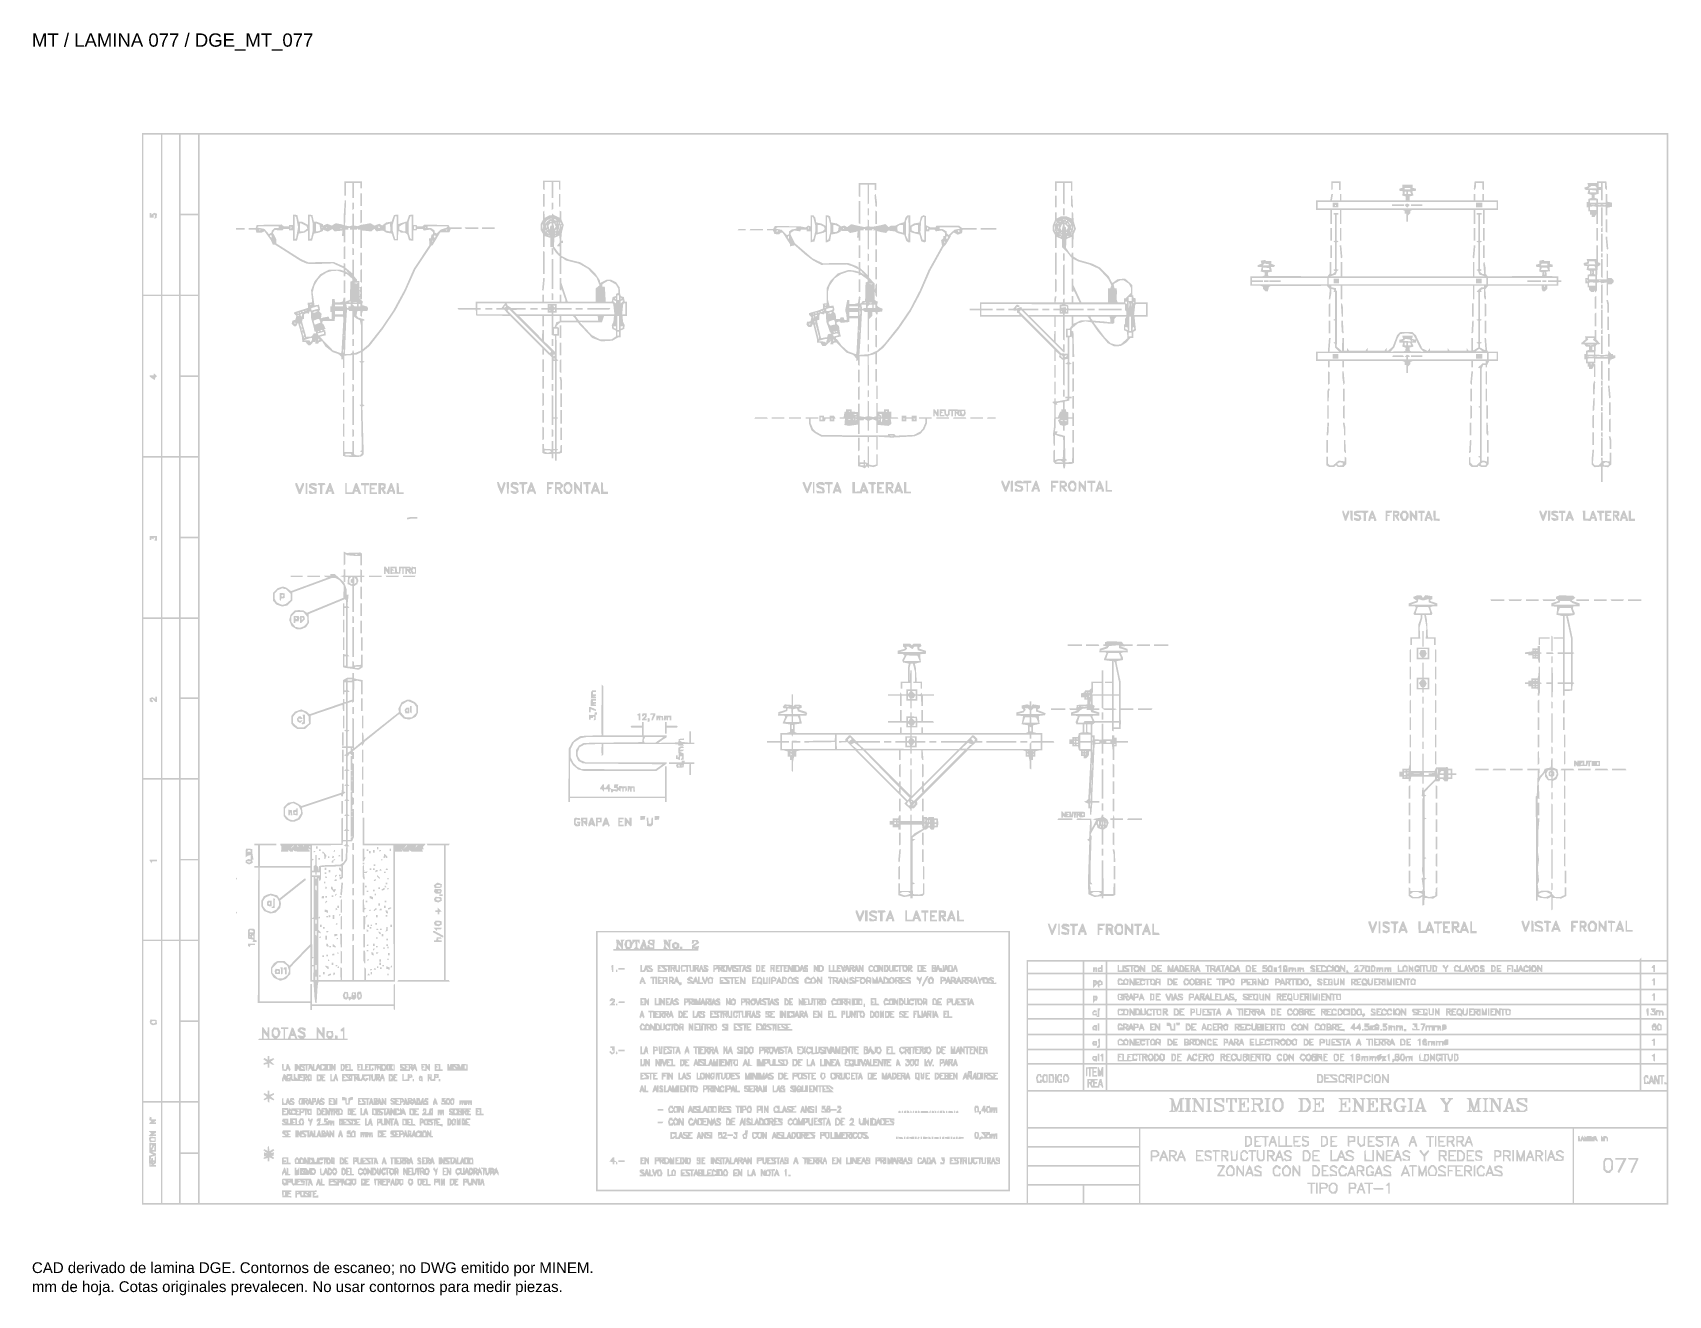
# Paper-space layout 'REF-DGE-077' of a CAD drawing. Header units: metres. Extents: x 12 to 271, y 4 to 204.
import ezdxf

# ---------------------------------------------------------------- set-up
doc = ezdxf.new("R2010")
doc.units = ezdxf.units.M
doc.layers.add('DGE_DATOS', color=7, linetype='Continuous', lineweight=0)
doc.layers.add('DGE_RELLENO', color=7, linetype='Continuous', lineweight=0)
doc.styles.add('DGE_ARIAL', font='arial.ttf')

# ---------------------------------------------------------------- blocks, each defined once
blk = doc.blocks.new('R02_REF_DGE_MT_077')
at = {"layer": 'DGE_RELLENO'}
h = blk.add_hatch(color=7, dxfattribs=at)
h.paths.add_polyline_path([(29.3868, 103.526), (29.3868, 18.8053), (150.0886, 18.8053), (270.7903, 18.8053), (270.7903, 103.526), (270.7903, 188.2467), (150.0886, 188.2467), (29.3868, 188.2467)], flags=0)
h.paths.add_polyline_path([(32.3902, 175.3571), (32.3902, 162.7179), (31.0137, 162.7179), (29.6371, 162.7179), (29.6371, 175.3571), (29.6371, 187.9964), (31.0137, 187.9964), (32.3902, 187.9964)], flags=0)
h.paths.add_polyline_path([(35.2686, 175.3571), (35.2686, 162.7179), (33.9545, 162.7179), (32.6405, 162.7179), (32.6405, 175.3571), (32.6405, 187.9964), (33.9545, 187.9964), (35.2686, 187.9964)], flags=0)
h.paths.add_polyline_path([(38.272, 181.7394), (38.272, 175.4823), (36.8954, 175.4823), (35.5188, 175.4823), (35.5188, 181.7394), (35.5188, 187.9964), (36.8954, 187.9964), (38.272, 187.9964)], flags=0)
h.paths.add_polyline_path([(270.5401, 122.7352), (270.5401, 57.4739), (268.5377, 57.4739), (266.5354, 57.4739), (266.5314, 57.693), (266.5275, 57.9119), (266.3612, 57.693), (266.195, 57.4739), (217.7466, 57.4739), (169.2982, 57.4739), (169.2982, 38.2648), (169.2982, 19.0556), (103.9103, 19.0556), (38.5223, 19.0556), (38.5223, 103.526), (38.5223, 187.9964), (154.5312, 187.9964), (270.5401, 187.9964)], flags=0)
h.paths.add_polyline_path([(38.272, 168.9749), (38.272, 162.7179), (36.8954, 162.7179), (35.5188, 162.7179), (35.5188, 168.9749), (35.5188, 175.232), (36.8954, 175.232), (38.272, 175.232)], flags=0)
h.paths.add_polyline_path([(32.3902, 149.8283), (32.3902, 137.189), (31.0137, 137.189), (29.6371, 137.189), (29.6371, 149.8283), (29.6371, 162.4676), (31.0137, 162.4676), (32.3902, 162.4676)], flags=0)
h.paths.add_polyline_path([(35.2686, 149.8283), (35.2686, 137.189), (33.9545, 137.189), (32.6405, 137.189), (32.6405, 149.8283), (32.6405, 162.4676), (33.9545, 162.4676), (35.2686, 162.4676)], flags=0)
h.paths.add_polyline_path([(38.272, 156.2105), (38.272, 149.9534), (36.8954, 149.9534), (35.5188, 149.9534), (35.5188, 156.2105), (35.5188, 162.4676), (36.8954, 162.4676), (38.272, 162.4676)], flags=0)
h.paths.add_polyline_path([(38.272, 143.4461), (38.272, 137.189), (36.8954, 137.189), (35.5188, 137.189), (35.5188, 143.4461), (35.5188, 149.7032), (36.8954, 149.7032), (38.272, 149.7032)], flags=0)
h.paths.add_polyline_path([(32.3902, 124.2995), (32.3902, 111.6602), (31.0137, 111.6602), (29.6371, 111.6602), (29.6371, 124.2995), (29.6371, 136.9387), (31.0137, 136.9387), (32.3902, 136.9387)], flags=0)
h.paths.add_polyline_path([(35.2686, 124.2995), (35.2686, 111.6602), (33.9545, 111.6602), (32.6405, 111.6602), (32.6405, 124.2995), (32.6405, 136.9387), (33.9545, 136.9387), (35.2686, 136.9387)], flags=0)
h.paths.add_polyline_path([(38.272, 130.6817), (38.272, 124.4246), (36.8954, 124.4246), (35.5188, 124.4246), (35.5188, 130.6817), (35.5188, 136.9387), (36.8954, 136.9387), (38.272, 136.9387)], flags=0)
h.paths.add_polyline_path([(38.272, 117.9172), (38.272, 111.6602), (36.8954, 111.6602), (35.5188, 111.6602), (35.5188, 117.9172), (35.5188, 124.1743), (36.8954, 124.1743), (38.272, 124.1743)], flags=0)
h.paths.add_polyline_path([(32.3902, 98.8332), (32.3902, 86.2565), (31.0137, 86.2565), (29.6371, 86.2565), (29.6371, 98.8332), (29.6371, 111.4099), (31.0137, 111.4099), (32.3902, 111.4099)], flags=0)
h.paths.add_polyline_path([(35.2686, 98.8332), (35.2686, 86.2565), (33.9545, 86.2565), (32.6405, 86.2565), (32.6405, 98.8332), (32.6405, 111.4099), (33.9545, 111.4099), (35.2686, 111.4099)], flags=0)
h.paths.add_polyline_path([(38.272, 105.2154), (38.272, 99.0209), (36.8954, 99.0209), (35.5188, 99.0209), (35.5188, 105.2154), (35.5188, 111.4099), (36.8954, 111.4099), (38.272, 111.4099)], flags=0)
h.paths.add_polyline_path([(38.272, 92.5135), (38.272, 86.2565), (36.8954, 86.2565), (35.5188, 86.2565), (35.5188, 92.5135), (35.5188, 98.7706), (36.8954, 98.7706), (38.272, 98.7706)], flags=0)
h.paths.add_polyline_path([(32.3902, 73.3669), (32.3902, 60.7276), (31.0137, 60.7276), (29.6371, 60.7276), (29.6371, 73.3669), (29.6371, 86.0062), (31.0137, 86.0062), (32.3902, 86.0062)], flags=0)
h.paths.add_polyline_path([(35.2686, 73.3669), (35.2686, 60.7276), (33.9545, 60.7276), (32.6405, 60.7276), (32.6405, 73.3669), (32.6405, 86.0062), (33.9545, 86.0062), (35.2686, 86.0062)], flags=0)
h.paths.add_polyline_path([(38.272, 79.7491), (38.272, 73.4921), (36.8954, 73.4921), (35.5188, 73.4921), (35.5188, 79.7491), (35.5188, 86.0062), (36.8954, 86.0062), (38.272, 86.0062)], flags=0)
h.paths.add_polyline_path([(38.272, 66.9847), (38.272, 60.7276), (36.8954, 60.7276), (35.5188, 60.7276), (35.5188, 66.9847), (35.5188, 73.2418), (36.8954, 73.2418), (38.272, 73.2418)], flags=0)
h.paths.add_polyline_path([(32.3902, 47.8381), (32.3902, 35.1988), (31.0137, 35.1988), (29.6371, 35.1988), (29.6371, 47.8381), (29.6371, 60.4773), (31.0137, 60.4773), (32.3902, 60.4773)], flags=0)
h.paths.add_polyline_path([(35.2686, 47.8381), (35.2686, 35.1988), (33.9545, 35.1988), (32.6405, 35.1988), (32.6405, 47.8381), (32.6405, 60.4773), (33.9545, 60.4773), (35.2686, 60.4773)], flags=0)
h.paths.add_polyline_path([(38.272, 54.2203), (38.272, 47.9632), (36.8954, 47.9632), (35.5188, 47.9632), (35.5188, 54.2203), (35.5188, 60.4773), (36.8954, 60.4773), (38.272, 60.4773)], flags=0)
h.paths.add_polyline_path([(178.1835, 56.3477), (178.1835, 55.4717), (173.866, 55.4717), (169.5485, 55.4717), (169.5485, 56.3477), (169.5485, 57.2237), (173.866, 57.2237), (178.1835, 57.2237)], flags=0)
h.paths.add_polyline_path([(181.8127, 56.3477), (181.8127, 55.4717), (180.1232, 55.4717), (178.4338, 55.4717), (178.4338, 56.3477), (178.4338, 57.2237), (180.1232, 57.2237), (181.8127, 57.2237)], flags=0)
h.paths.add_polyline_path([(266.2851, 56.3477), (266.2851, 55.4717), (243.272, 55.4717), (220.2588, 55.4717), (220.1868, 55.6594), (220.1147, 55.8471), (219.9856, 55.8471), (219.8566, 55.8471), (219.8566, 55.6594), (219.8566, 55.4717), (200.9598, 55.4717), (182.063, 55.4717), (182.063, 56.3477), (182.063, 57.2237), (224.174, 57.2237), (266.2851, 57.2237)], flags=0)
h.paths.add_polyline_path([(270.5401, 56.3477), (270.5401, 55.4717), (268.5377, 55.4717), (266.5354, 55.4717), (266.5354, 56.3477), (266.5354, 57.2237), (268.5377, 57.2237), (270.5401, 57.2237)], flags=0)
h.paths.add_polyline_path([(178.1835, 54.0951), (178.1835, 52.9689), (173.866, 52.9689), (169.5485, 52.9689), (169.5485, 54.0951), (169.5485, 55.2214), (173.866, 55.2214), (178.1835, 55.2214)], flags=0)
h.paths.add_polyline_path([(181.8127, 54.0951), (181.8127, 52.9689), (180.1232, 52.9689), (178.4338, 52.9689), (178.4338, 54.0951), (178.4338, 55.2214), (180.1232, 55.2214), (181.8127, 55.2214)], flags=0)
h.paths.add_polyline_path([(266.2851, 54.0951), (266.2851, 52.9689), (224.174, 52.9689), (182.063, 52.9689), (182.063, 54.0951), (182.063, 55.2214), (224.174, 55.2214), (266.2851, 55.2214)], flags=0)
h.paths.add_polyline_path([(270.5401, 54.0951), (270.5401, 52.9689), (268.5377, 52.9689), (266.5354, 52.9689), (266.5354, 54.0951), (266.5354, 55.2214), (268.5377, 55.2214), (270.5401, 55.2214)], flags=0)
h.paths.add_polyline_path([(178.1835, 51.6549), (178.1835, 50.5912), (173.866, 50.5912), (169.5485, 50.5912), (169.5485, 51.6549), (169.5485, 52.7186), (173.866, 52.7186), (178.1835, 52.7186)], flags=0)
h.paths.add_polyline_path([(181.8127, 51.6549), (181.8127, 50.5912), (180.1232, 50.5912), (178.4338, 50.5912), (178.4338, 51.6549), (178.4338, 52.7186), (180.1232, 52.7186), (181.8127, 52.7186)], flags=0)
h.paths.add_polyline_path([(266.2851, 51.6549), (266.2851, 50.5912), (224.174, 50.5912), (182.063, 50.5912), (182.063, 51.6549), (182.063, 52.7186), (224.174, 52.7186), (266.2851, 52.7186)], flags=0)
h.paths.add_polyline_path([(270.5401, 51.6549), (270.5401, 50.5912), (268.5377, 50.5912), (266.5354, 50.5912), (266.5354, 51.6549), (266.5354, 52.7186), (268.5377, 52.7186), (270.5401, 52.7186)], flags=0)
h.paths.add_polyline_path([(178.1835, 49.3398), (178.1835, 48.3386), (173.866, 48.3386), (169.5485, 48.3386), (169.5485, 49.3398), (169.5485, 50.3409), (173.866, 50.3409), (178.1835, 50.3409)], flags=0)
h.paths.add_polyline_path([(181.8127, 49.3398), (181.8127, 48.3386), (180.1232, 48.3386), (178.4338, 48.3386), (178.4338, 49.3398), (178.4338, 50.3409), (180.1232, 50.3409), (181.8127, 50.3409)], flags=0)
h.paths.add_polyline_path([(266.2851, 49.3398), (266.2851, 48.3386), (224.174, 48.3386), (182.063, 48.3386), (182.063, 49.3398), (182.063, 50.3409), (224.174, 50.3409), (266.2851, 50.3409)], flags=0)
h.paths.add_polyline_path([(270.5401, 49.3398), (270.5401, 48.3386), (268.5377, 48.3386), (266.5354, 48.3386), (266.5354, 49.3398), (266.5354, 50.3409), (268.5377, 50.3409), (270.5401, 50.3409)], flags=0)
h.paths.add_polyline_path([(178.1835, 46.9621), (178.1835, 45.8358), (173.866, 45.8358), (169.5485, 45.8358), (169.5485, 46.9621), (169.5485, 48.0884), (173.866, 48.0884), (178.1835, 48.0884)], flags=0)
h.paths.add_polyline_path([(181.8127, 46.9621), (181.8127, 45.8358), (180.1232, 45.8358), (178.4338, 45.8358), (178.4338, 46.9621), (178.4338, 48.0884), (180.1232, 48.0884), (181.8127, 48.0884)], flags=0)
h.paths.add_polyline_path([(266.2851, 46.9621), (266.2851, 45.8358), (224.174, 45.8358), (182.063, 45.8358), (182.063, 46.9621), (182.063, 48.0884), (224.174, 48.0884), (266.2851, 48.0884)], flags=0)
h.paths.add_polyline_path([(270.5401, 46.9621), (270.5401, 45.8358), (268.5377, 45.8358), (266.5354, 45.8358), (266.5354, 46.9621), (266.5354, 48.0884), (268.5377, 48.0884), (270.5401, 48.0884)], flags=0)
h.paths.add_polyline_path([(38.272, 41.4559), (38.272, 35.1988), (36.8954, 35.1988), (35.5188, 35.1988), (35.5188, 41.4559), (35.5188, 47.7129), (36.8954, 47.7129), (38.272, 47.7129)], flags=0)
h.paths.add_polyline_path([(178.1835, 44.5218), (178.1835, 43.4581), (173.866, 43.4581), (169.5485, 43.4581), (169.5485, 44.5218), (169.5485, 45.5855), (173.866, 45.5855), (178.1835, 45.5855)], flags=0)
h.paths.add_polyline_path([(181.8127, 44.5218), (181.8127, 43.4581), (180.1232, 43.4581), (178.4338, 43.4581), (178.4338, 44.5218), (178.4338, 45.5855), (180.1232, 45.5855), (181.8127, 45.5855)], flags=0)
h.paths.add_polyline_path([(266.2851, 44.5218), (266.2851, 43.4581), (224.174, 43.4581), (182.063, 43.4581), (182.063, 44.5218), (182.063, 45.5855), (224.174, 45.5855), (266.2851, 45.5855)], flags=0)
h.paths.add_polyline_path([(270.5401, 44.5218), (270.5401, 43.4581), (268.5377, 43.4581), (266.5354, 43.4581), (266.5354, 44.5218), (266.5354, 45.5855), (268.5377, 45.5855), (270.5401, 45.5855)], flags=0)
h.paths.add_polyline_path([(178.1835, 42.2067), (178.1835, 41.2056), (173.866, 41.2056), (169.5485, 41.2056), (169.5485, 42.2067), (169.5485, 43.2078), (173.866, 43.2078), (178.1835, 43.2078)], flags=0)
h.paths.add_polyline_path([(181.8127, 42.2067), (181.8127, 41.2056), (180.1232, 41.2056), (178.4338, 41.2056), (178.4338, 42.2067), (178.4338, 43.2078), (180.1232, 43.2078), (181.8127, 43.2078)], flags=0)
h.paths.add_polyline_path([(266.2851, 42.2067), (266.2851, 41.2056), (224.174, 41.2056), (182.063, 41.2056), (182.063, 42.2067), (182.063, 43.2078), (224.174, 43.2078), (266.2851, 43.2078)], flags=0)
h.paths.add_polyline_path([(270.5401, 42.2067), (270.5401, 41.2056), (268.5377, 41.2056), (266.5354, 41.2056), (266.5354, 42.2067), (266.5354, 43.2078), (268.5377, 43.2078), (270.5401, 43.2078)], flags=0)
h.paths.add_polyline_path([(178.1835, 38.953), (178.1835, 36.9508), (173.866, 36.9508), (169.5485, 36.9508), (169.5485, 38.953), (169.5485, 40.9553), (173.866, 40.9553), (178.1835, 40.9553)], flags=0)
h.paths.add_polyline_path([(181.8127, 38.953), (181.8127, 36.9508), (180.1232, 36.9508), (178.4338, 36.9508), (178.4338, 38.953), (178.4338, 40.9553), (180.1232, 40.9553), (181.8127, 40.9553)], flags=0)
h.paths.add_polyline_path([(266.2851, 38.953), (266.2851, 36.9508), (224.174, 36.9508), (182.063, 36.9508), (182.063, 38.953), (182.063, 40.9553), (224.174, 40.9553), (266.2851, 40.9553)], flags=0)
h.paths.add_polyline_path([(270.5401, 39.5201), (270.5401, 38.0849), (270.3523, 38.1569), (270.1646, 38.229), (270.1646, 38.0279), (270.1646, 37.8268), (270.3523, 37.8268), (270.5401, 37.8268), (270.5401, 37.3888), (270.5401, 36.9508), (268.5377, 36.9508), (266.5354, 36.9508), (266.5354, 38.953), (266.5354, 40.9553), (268.5377, 40.9553), (270.5401, 40.9553)], flags=0)
h.paths.add_polyline_path([(270.5401, 33.8848), (270.5401, 31.0691), (220.0443, 31.0691), (169.5485, 31.0691), (169.5485, 33.8848), (169.5485, 36.7005), (220.0443, 36.7005), (270.5401, 36.7005)], flags=0)
h.paths.add_polyline_path([(32.3902, 27.002), (32.3902, 19.0556), (31.0137, 19.0556), (29.6371, 19.0556), (29.6371, 27.002), (29.6371, 34.9485), (31.0137, 34.9485), (32.3902, 34.9485)], flags=0)
h.paths.add_polyline_path([(35.2686, 27.002), (35.2686, 19.0556), (33.9545, 19.0556), (32.6405, 19.0556), (32.6405, 27.002), (32.6405, 34.9485), (33.9545, 34.9485), (35.2686, 34.9485)], flags=0)
h.paths.add_polyline_path([(38.272, 31.0066), (38.272, 27.0646), (36.8954, 27.0646), (35.5188, 27.0646), (35.5188, 31.0066), (35.5188, 34.9485), (36.8954, 34.9485), (38.272, 34.9485)], flags=0)
h.paths.add_polyline_path([(187.0687, 29.4423), (187.0687, 28.0657), (178.3086, 28.0657), (169.5485, 28.0657), (169.5485, 29.4423), (169.5485, 30.8188), (178.3086, 30.8188), (187.0687, 30.8188)], flags=0)
h.paths.add_polyline_path([(255.6479, 24.9372), (255.6479, 19.0556), (221.4834, 19.0556), (187.319, 19.0556), (187.319, 24.9372), (187.319, 30.8188), (221.4834, 30.8188), (255.6479, 30.8188)], flags=0)
h.paths.add_polyline_path([(270.5401, 24.9372), (270.5401, 19.0556), (263.2191, 19.0556), (255.8981, 19.0556), (255.8981, 24.9372), (255.8981, 30.8188), (263.2191, 30.8188), (270.5401, 30.8188)], flags=0)
h.paths.add_polyline_path([(187.0687, 26.4389), (187.0687, 25.0623), (178.3086, 25.0623), (169.5485, 25.0623), (169.5485, 26.4389), (169.5485, 27.8154), (178.3086, 27.8154), (187.0687, 27.8154)], flags=0)
h.paths.add_polyline_path([(38.272, 22.9349), (38.272, 19.0556), (36.8954, 19.0556), (35.5188, 19.0556), (35.5188, 22.9349), (35.5188, 26.8143), (36.8954, 26.8143), (38.272, 26.8143)], flags=0)
h.paths.add_polyline_path([(187.0687, 23.4355), (187.0687, 22.0589), (178.3086, 22.0589), (169.5485, 22.0589), (169.5485, 23.4355), (169.5485, 24.8121), (178.3086, 24.8121), (187.0687, 24.8121)], flags=0)
h.paths.add_polyline_path([(178.1835, 20.4321), (178.1835, 19.0556), (173.866, 19.0556), (169.5485, 19.0556), (169.5485, 20.4321), (169.5485, 21.8087), (173.866, 21.8087), (178.1835, 21.8087)], flags=0)
h.paths.add_polyline_path([(187.0687, 20.4321), (187.0687, 19.0556), (182.7512, 19.0556), (178.4338, 19.0556), (178.4338, 20.4321), (178.4338, 21.8087), (182.7512, 21.8087), (187.0687, 21.8087)], flags=0)
h.paths.add_polyline_path([(30.6382, 175.232), (30.6382, 174.8566), (30.9511, 174.8566), (31.2639, 174.8566), (31.2639, 175.1142), (31.2639, 175.3719), (31.3773, 175.3018), (31.4907, 175.2318), (31.4209, 174.9648), (31.3511, 174.6979), (31.5265, 174.7556), (31.7019, 174.8133), (31.7416, 175.1485), (31.7813, 175.4837), (31.5686, 175.5653), (31.3559, 175.6469), (31.1222, 175.501), (30.8885, 175.355), (30.8885, 175.4812), (30.8885, 175.6074), (30.7634, 175.6074), (30.6382, 175.6074)], flags=0)
h.paths.add_polyline_path([(92.835, 180.0573), (92.835, 179.3764), (92.9601, 179.2991), (93.0853, 179.2218), (93.0853, 179.8548), (93.0853, 180.4879), (93.6484, 180.4879), (94.2116, 180.4879), (94.2116, 179.2365), (94.2116, 177.9851), (94.3367, 177.9851), (94.4619, 177.9851), (94.4619, 179.2365), (94.4619, 180.4879), (94.8999, 180.4879), (95.3379, 180.4879), (95.3379, 179.9322), (95.3379, 179.3764), (95.463, 179.2991), (95.5882, 179.2218), (95.5882, 179.98), (95.5882, 180.7382), (94.2116, 180.7382), (92.835, 180.7382)], flags=0)
h.paths.add_polyline_path([(61.4237, 179.4868), (61.4237, 178.3605), (61.5489, 178.3605), (61.674, 178.3605), (61.674, 179.3617), (61.674, 180.3628), (62.1746, 180.3628), (62.6752, 180.3628), (62.6752, 179.174), (62.6752, 177.9851), (62.8003, 177.9851), (62.9255, 177.9851), (62.9255, 179.174), (62.9255, 180.3628), (63.4261, 180.3628), (63.9266, 180.3628), (63.9266, 179.9248), (63.9266, 179.4868), (64.0518, 179.4868), (64.1769, 179.4868), (64.1769, 180.0499), (64.1769, 180.6131), (62.8003, 180.6131), (61.4237, 180.6131)], flags=0)
h.paths.add_polyline_path([(173.8034, 179.8622), (173.8034, 179.1114), (173.9286, 179.1114), (174.0537, 179.1114), (174.0537, 179.7371), (174.0537, 180.3628), (174.5543, 180.3628), (175.0549, 180.3628), (175.0549, 178.7433), (175.0549, 177.1239), (175.18, 177.0466), (175.3052, 176.9692), (175.3052, 178.666), (175.3052, 180.3628), (175.8057, 180.3628), (176.3063, 180.3628), (176.3063, 179.7371), (176.3063, 179.1114), (176.4315, 179.1114), (176.5566, 179.1114), (176.5566, 179.8622), (176.5566, 180.6131), (175.18, 180.6131), (173.8034, 180.6131)], flags=0)
h.paths.add_polyline_path([(217.4788, 179.9174), (217.4788, 179.2218), (217.604, 179.2991), (217.7291, 179.3764), (217.7291, 179.8696), (217.7291, 180.3628), (218.2297, 180.3628), (218.7303, 180.3628), (218.7303, 179.7997), (218.7303, 179.2365), (218.8554, 179.2365), (218.9806, 179.2365), (218.9806, 179.9248), (218.9806, 180.6131), (218.2297, 180.6131), (217.4788, 180.6131)], flags=0)
h.paths.add_polyline_path([(240.0955, 180.0188), (240.0285, 179.4245), (240.1008, 179.3075), (240.1731, 179.1906), (240.2679, 179.4325), (240.3627, 179.6745), (240.3715, 180.0187), (240.3802, 180.3628), (240.8808, 180.3628), (241.3814, 180.3628), (241.3814, 179.8696), (241.3814, 179.3764), (241.5065, 179.2991), (241.6317, 179.2218), (241.6317, 179.9174), (241.6317, 180.6131), (240.8971, 180.6131), (240.1625, 180.6131)], flags=0)
h.paths.add_polyline_path([(259.5274, 180.4879), (259.5274, 180.3628), (258.7619, 180.3628), (257.9964, 180.3628), (258.0637, 180.1056), (258.1309, 179.8485), (257.8178, 179.7295), (257.5047, 179.6104), (257.5559, 179.4548), (257.6072, 179.2991), (257.8792, 179.2591), (258.1511, 179.2191), (258.0788, 178.9309), (258.0065, 178.6428), (258.3289, 178.5618), (258.6513, 178.4809), (258.6513, 178.2414), (258.6513, 178.002), (258.401, 177.9225), (258.1508, 177.8431), (258.1508, 177.6013), (258.1508, 177.3594), (258.0256, 177.3594), (257.9005, 177.3594), (257.9005, 176.9214), (257.9005, 176.4834), (258.0256, 176.4834), (258.1508, 176.4834), (258.1508, 176.1706), (258.1508, 175.8577), (258.2759, 175.8577), (258.401, 175.8577), (258.401, 175.6074), (258.401, 175.3571), (258.5262, 175.3571), (258.6513, 175.3571), (258.6513, 175.1694), (258.6513, 174.9817), (258.8954, 174.9817), (259.1395, 174.9817), (259.267, 175.2007), (259.3946, 175.4197), (259.3984, 174.6376), (259.4022, 173.8554), (259.5274, 173.8554), (259.6525, 173.8554), (259.6525, 175.232), (259.6525, 176.6086), (260.2782, 176.6086), (260.9039, 176.6086), (260.9039, 175.9203), (260.9039, 175.232), (261.0291, 175.232), (261.1542, 175.232), (261.1542, 175.8421), (261.1542, 176.4521), (261.5297, 176.5272), (261.9051, 176.6023), (261.9051, 176.9214), (261.9051, 177.2405), (261.5297, 177.3156), (261.1542, 177.3907), (261.1542, 178.0008), (261.1542, 178.6108), (261.0291, 178.6108), (260.9039, 178.6108), (260.9039, 177.937), (260.9039, 177.2631), (260.2782, 177.2631), (259.6525, 177.2631), (259.6525, 177.5531), (259.6525, 177.8431), (259.4022, 177.9225), (259.1519, 178.002), (259.1519, 178.2414), (259.1519, 178.4809), (259.4648, 178.5594), (259.7776, 178.638), (259.7776, 178.9372), (259.7776, 179.2365), (259.9653, 179.2365), (260.1531, 179.2365), (260.1531, 178.4231), (260.1531, 177.6097), (260.2782, 177.6097), (260.4034, 177.6097), (260.4034, 178.9862), (260.4034, 180.3628), (260.5911, 180.3628), (260.7788, 180.3628), (260.7807, 179.9561), (260.7826, 179.5494), (260.8902, 179.3796), (260.9978, 179.2098), (261.0548, 179.317), (261.1119, 179.4242), (261.0579, 180.0187), (261.0039, 180.6131), (260.2656, 180.6131), (259.5274, 180.6131)], flags=0)
h.paths.add_polyline_path([(260.1531, 180.0499), (260.1531, 179.7371), (259.9653, 179.7371), (259.7776, 179.7371), (259.7776, 180.0499), (259.7776, 180.3628), (259.9653, 180.3628), (260.1531, 180.3628)], flags=0)
h.paths.add_polyline_path([(259.4022, 179.6745), (259.558, 179.4868), (258.8305, 179.4868), (258.1029, 179.4868), (258.3458, 179.6705), (258.5888, 179.8543), (258.9176, 179.8583), (259.2464, 179.8622)], flags=0)
h.paths.add_polyline_path([(259.3717, 179.0175), (259.4231, 178.8611), (258.9121, 178.8611), (258.401, 178.8611), (258.401, 179.0564), (258.401, 179.2516), (258.8607, 179.2128), (259.3203, 179.174)], flags=0)
h.paths.add_polyline_path([(259.4022, 177.422), (259.4022, 177.2343), (258.9016, 177.2343), (258.401, 177.2343), (258.401, 177.422), (258.401, 177.6097), (258.9016, 177.6097), (259.4022, 177.6097)], flags=0)
h.paths.add_polyline_path([(259.1832, 176.8957), (258.9016, 176.8414), (258.62, 176.8957), (258.3385, 176.9499), (258.9016, 176.9499), (259.4648, 176.9499)], flags=0)
h.paths.add_polyline_path([(260.0592, 176.9011), (259.9028, 176.838), (259.7464, 176.9011), (259.5899, 176.9642), (259.9028, 176.9642), (260.2156, 176.9642)], flags=0)
h.paths.add_polyline_path([(260.8101, 176.9011), (260.6536, 176.838), (260.4972, 176.9011), (260.3408, 176.9642), (260.6536, 176.9642), (260.9665, 176.9642)], flags=0)
h.paths.add_polyline_path([(259.4022, 176.3437), (259.4022, 176.108), (258.9016, 176.108), (258.401, 176.108), (258.401, 176.3496), (258.401, 176.5912), (258.6826, 176.6351), (258.9642, 176.6791), (259.1832, 176.6292), (259.4022, 176.5794)], flags=0)
h.paths.add_polyline_path([(142.7676, 179.3065), (142.7676, 178.2502), (142.8928, 178.1728), (143.0179, 178.0955), (143.0179, 179.104), (143.0179, 180.1125), (143.5811, 180.1125), (144.1442, 180.1125), (144.1442, 178.5409), (144.1442, 176.9692), (144.2693, 177.0466), (144.3945, 177.1239), (144.3945, 178.6182), (144.3945, 180.1125), (144.8325, 180.1125), (145.2705, 180.1125), (145.2705, 179.6745), (145.2705, 179.2365), (145.3956, 179.2365), (145.5208, 179.2365), (145.5208, 179.7997), (145.5208, 180.3628), (144.1442, 180.3628), (142.7676, 180.3628)], flags=0)
h.paths.add_polyline_path([(228.7418, 179.8427), (228.7418, 179.5885), (228.4915, 179.5231), (228.2412, 179.4576), (228.2412, 179.2932), (228.2412, 179.1288), (228.5228, 179.0888), (228.8044, 179.0488), (228.7656, 178.7155), (228.7267, 178.3822), (228.9846, 178.3004), (229.2424, 178.2185), (229.2424, 177.9141), (229.2424, 177.6097), (224.174, 177.6097), (219.1057, 177.6097), (219.1057, 178.1103), (219.1057, 178.6108), (218.9806, 178.6108), (218.8554, 178.6108), (218.8554, 178.1103), (218.8554, 177.6097), (218.2282, 177.6097), (217.601, 177.6097), (217.681, 178.1103), (217.7611, 178.6108), (217.631, 178.6108), (217.5008, 178.6108), (217.4163, 178.1103), (217.3317, 177.6097), (216.2164, 177.6097), (215.1011, 177.6097), (215.1011, 176.8588), (215.1011, 176.108), (216.2274, 176.108), (217.3537, 176.108), (217.3537, 174.9817), (217.3537, 173.8554), (217.4788, 173.8554), (217.604, 173.8554), (217.604, 174.9817), (217.604, 176.108), (218.2297, 176.108), (218.8554, 176.108), (218.8554, 174.9817), (218.8554, 173.8554), (218.9806, 173.8554), (219.1057, 173.8554), (219.1057, 174.9817), (219.1057, 176.108), (223.9135, 176.108), (228.7214, 176.108), (228.9193, 176.032), (229.1173, 175.9561), (229.1173, 175.7192), (229.1173, 175.4823), (229.2424, 175.4823), (229.3675, 175.4823), (229.3675, 174.8566), (229.3675, 174.2309), (229.4927, 174.2309), (229.6178, 174.2309), (229.6178, 174.7225), (229.6178, 175.2141), (229.8055, 175.4018), (229.9933, 175.5896), (229.9933, 175.7728), (229.9933, 175.9561), (230.1912, 176.032), (230.3892, 176.108), (235.197, 176.108), (240.0048, 176.108), (240.0048, 174.9817), (240.0048, 173.8554), (240.13, 173.8554), (240.2551, 173.8554), (240.2551, 174.9817), (240.2551, 176.108), (240.8808, 176.108), (241.5065, 176.108), (241.5065, 174.9817), (241.5065, 173.8554), (241.6317, 173.8554), (241.7568, 173.8554), (241.7568, 174.9817), (241.7568, 176.108), (242.8206, 176.108), (243.8843, 176.108), (243.8843, 176.8588), (243.8843, 177.6097), (242.758, 177.6097), (241.6317, 177.6097), (241.6317, 178.1103), (241.6317, 178.6108), (241.5065, 178.6108), (241.3814, 178.6108), (241.3814, 178.1103), (241.3814, 177.6097), (240.8182, 177.6097), (240.2551, 177.6097), (240.2551, 178.1103), (240.2551, 178.6108), (240.13, 178.6108), (240.0048, 178.6108), (240.0048, 178.1103), (240.0048, 177.6097), (234.9365, 177.6097), (229.8681, 177.6097), (229.8681, 177.9202), (229.8681, 178.2306), (230.1884, 178.311), (230.5088, 178.3914), (230.4295, 178.595), (230.3502, 178.7985), (230.3281, 178.9207), (230.3061, 179.0429), (230.5877, 179.0858), (230.8693, 179.1288), (230.8693, 179.2932), (230.8693, 179.4576), (230.619, 179.5231), (230.3687, 179.5885), (230.3687, 179.8427), (230.3687, 180.0969), (229.5553, 180.0969), (228.7418, 180.0969)], flags=0)
h.paths.add_polyline_path([(229.9933, 179.462), (229.9933, 179.3617), (229.5553, 179.3617), (229.1173, 179.3617), (229.1173, 179.4744), (229.1173, 179.5872), (229.5553, 179.5748), (229.9933, 179.5623)], flags=0)
h.paths.add_polyline_path([(229.3675, 178.7985), (229.3675, 178.6108), (229.2424, 178.6108), (229.1173, 178.6108), (229.1173, 178.7985), (229.1173, 178.9862), (229.2424, 178.9862), (229.3675, 178.9862)], flags=0)
h.paths.add_polyline_path([(230.0385, 178.7985), (230.1105, 178.6108), (229.8642, 178.6108), (229.6178, 178.6108), (229.6178, 178.7985), (229.6178, 178.9862), (229.7922, 178.9862), (229.9665, 178.9862)], flags=0)
h.paths.add_polyline_path([(243.634, 176.8588), (243.634, 176.3583), (229.4927, 176.3583), (215.3514, 176.3583), (215.3514, 176.8588), (215.3514, 177.3594), (229.4927, 177.3594), (243.634, 177.3594)], flags=0)
h.paths.add_polyline_path([(63.9266, 177.7348), (63.9266, 176.7337), (64.0518, 176.7337), (64.1769, 176.7337), (64.1769, 177.7348), (64.1769, 178.736), (64.0518, 178.736), (63.9266, 178.736)], flags=0)
h.paths.add_polyline_path([(92.835, 177.6097), (92.835, 176.6086), (92.9601, 176.6086), (93.0853, 176.6086), (93.0853, 177.6097), (93.0853, 178.6108), (92.9601, 178.6108), (92.835, 178.6108)], flags=0)
h.paths.add_polyline_path([(95.3379, 177.6097), (95.3379, 176.6086), (95.463, 176.6086), (95.5882, 176.6086), (95.5882, 177.6097), (95.5882, 178.6108), (95.463, 178.6108), (95.3379, 178.6108)], flags=0)
h.paths.add_polyline_path([(145.3518, 178.5096), (145.2466, 178.3457), (145.3338, 177.4772), (145.421, 176.6086), (145.5335, 176.6086), (145.6459, 176.6086), (145.635, 177.0153), (145.624, 177.422), (145.5405, 178.0477), (145.4571, 178.6734)], flags=0)
h.paths.add_polyline_path([(173.8034, 177.422), (173.8034, 176.4834), (173.9286, 176.4834), (174.0537, 176.4834), (174.0537, 177.422), (174.0537, 178.3605), (173.9286, 178.3605), (173.8034, 178.3605)], flags=0)
h.paths.add_polyline_path([(176.3082, 177.5784), (176.3101, 176.7963), (176.4266, 176.6122), (176.543, 176.4281), (176.5919, 176.487), (176.6409, 176.546), (176.5846, 177.4533), (176.5284, 178.3605), (176.4173, 178.3605), (176.3063, 178.3605)], flags=0)
h.paths.add_polyline_path([(61.3807, 176.3896), (61.2999, 175.1694), (61.2992, 174.4414), (61.2986, 173.7134), (61.0796, 173.7751), (60.8606, 173.8368), (60.4488, 173.9197), (60.037, 174.0027), (59.7425, 173.8098), (59.4481, 173.6169), (59.0681, 173.7603), (58.6882, 173.9037), (58.3665, 173.7571), (58.0448, 173.6105), (58.0448, 173.7194), (58.0448, 173.8283), (57.5417, 174.0296), (57.0386, 174.2309), (56.8149, 174.2309), (56.5912, 174.2309), (56.4733, 174.7627), (56.3554, 175.2946), (56.0112, 175.3342), (55.6671, 175.3738), (55.6671, 174.5518), (55.6671, 173.7298), (55.1997, 173.9803), (54.7322, 174.2309), (54.4666, 174.2309), (54.2009, 174.2309), (54.0893, 174.7627), (53.9776, 175.2946), (53.6335, 175.3342), (53.2894, 175.3738), (53.2894, 174.552), (53.2894, 173.7303), (52.9765, 173.7303), (52.6636, 173.7303), (52.6636, 173.6052), (52.6636, 173.48), (52.2668, 173.48), (51.8699, 173.48), (51.6723, 173.6365), (51.4748, 173.7929), (49.5102, 173.7555), (47.5457, 173.7182), (47.4682, 173.474), (47.3907, 173.2297), (46.836, 173.2297), (46.2813, 173.2297), (46.2813, 173.1046), (46.2813, 172.9795), (46.8298, 172.9795), (47.3784, 172.9795), (47.4438, 172.7292), (47.5093, 172.4789), (47.9047, 172.4789), (48.3, 172.4789), (48.5348, 172.6046), (48.7696, 172.7302), (49.2736, 172.0264), (49.7776, 171.3226), (49.9372, 170.9622), (50.0967, 170.6018), (50.2658, 170.6018), (50.435, 170.6018), (52.4566, 169.3106), (54.4782, 168.0193), (54.9937, 167.7972), (55.5093, 167.5751), (56.4329, 167.5643), (57.3565, 167.5535), (58.4828, 167.5967), (59.6091, 167.6399), (60.4539, 167.2516), (61.2986, 166.8632), (61.2986, 166.6592), (61.2986, 166.4552), (61.017, 166.5575), (60.7355, 166.6598), (59.8594, 166.6564), (58.9834, 166.6529), (58.2951, 166.2984), (57.6068, 165.9438), (57.1358, 165.3632), (56.6647, 164.7827), (56.4044, 164.0944), (56.1441, 163.4061), (56.2263, 162.4454), (56.3084, 161.4846), (55.9565, 161.4442), (55.6045, 161.4039), (55.6344, 161.0115), (55.6642, 160.6191), (54.5969, 160.2719), (53.5297, 159.9247), (53.4709, 159.8297), (53.4122, 159.7347), (53.6137, 159.5332), (53.8152, 159.3317), (53.7397, 159.0308), (53.6642, 158.73), (53.4277, 158.655), (53.1912, 158.5799), (53.1263, 158.3316), (53.0613, 158.0832), (53.2469, 157.8977), (53.4324, 157.7122), (53.6068, 157.7122), (53.7811, 157.7122), (53.9301, 157.9905), (54.079, 158.2688), (54.3768, 157.2084), (54.6746, 156.1479), (54.715, 155.7725), (54.7554, 155.3971), (54.7733, 155.3032), (54.7911, 155.2094), (55.022, 155.2094), (55.2529, 155.2094), (55.4794, 154.9591), (55.7059, 154.7088), (55.8754, 154.7088), (56.045, 154.7088), (56.2593, 154.9591), (56.4736, 155.2094), (56.6243, 155.2094), (56.775, 155.2094), (56.8286, 155.3658), (56.8821, 155.5222), (56.8353, 155.2407), (56.7886, 154.9591), (57.0309, 154.9591), (57.2731, 154.9591), (57.3148, 155.0677), (57.3565, 155.1763), (57.6252, 155.2598), (57.8939, 155.3432), (58.1568, 154.9178), (58.4197, 154.4924), (58.9972, 154.0426), (59.5746, 153.5927), (60.0147, 153.4475), (60.4548, 153.3022), (60.689, 153.1017), (60.9232, 152.9012), (60.9232, 152.6787), (60.9232, 152.4563), (61.0483, 152.4563), (61.1735, 152.4563), (61.1735, 151.768), (61.1735, 151.0797), (61.2986, 151.0797), (61.4237, 151.0797), (61.4237, 152.0688), (61.4237, 153.0578), (62.0495, 153.1012), (62.6753, 153.1445), (62.6753, 151.1736), (62.6752, 149.2026), (62.8003, 149.2026), (62.9255, 149.2026), (62.9255, 151.2049), (62.9255, 153.2071), (63.1194, 153.2071), (63.3133, 153.2071), (63.6826, 153.398), (64.0518, 153.589), (64.0518, 152.9079), (64.0518, 152.2268), (63.8953, 152.1538), (63.7389, 152.0808), (63.8953, 152.0079), (64.0518, 151.9348), (64.0518, 148.629), (64.0518, 145.3232), (63.9113, 145.3232), (63.7708, 145.3232), (63.8944, 145.1668), (64.018, 145.0104), (64.0914, 141.5461), (64.1647, 138.0818), (64.0144, 138.0204), (63.8641, 137.9589), (64.0437, 137.8338), (64.2234, 137.7087), (64.0597, 137.5114), (63.896, 137.3142), (63.6087, 137.3142), (63.3214, 137.3142), (63.1234, 137.3901), (62.9255, 137.4661), (62.9255, 138.5164), (62.9255, 139.5667), (62.8003, 139.5667), (62.6752, 139.5667), (62.6752, 138.6907), (62.6752, 137.8147), (62.0495, 137.8147), (61.4237, 137.8147), (61.4237, 138.6907), (61.4237, 139.5667), (61.2986, 139.5667), (61.1735, 139.5667), (61.1735, 138.3863), (61.1735, 137.2059), (61.3925, 137.1428), (61.6115, 137.0797), (62.2372, 137.0557), (62.8629, 137.0316), (63.4334, 137.0477), (64.0039, 137.0639), (64.2182, 137.2205), (64.4324, 137.3772), (64.4465, 137.7524), (64.4605, 138.1276), (64.3618, 141.5495), (64.263, 144.9714), (64.439, 145.0943), (64.6149, 145.2171), (64.4585, 145.2806), (64.3021, 145.3441), (64.3021, 148.6395), (64.3021, 151.9348), (64.4585, 152.0079), (64.6149, 152.0808), (64.4585, 152.1538), (64.3021, 152.2268), (64.3021, 152.9522), (64.3021, 153.6775), (64.8533, 154.1292), (65.4046, 154.581), (66.4647, 155.9394), (67.5248, 157.2978), (68.5329, 158.8025), (69.541, 160.3072), (70.3107, 161.7315), (71.0805, 163.1559), (71.8663, 164.9162), (72.652, 166.6765), (73.9144, 168.564), (75.1768, 170.4515), (75.2817, 170.4954), (75.3865, 170.5392), (75.9797, 171.5403), (76.5728, 172.5415), (77.2891, 172.5415), (78.0054, 172.5415), (78.1289, 172.823), (78.2524, 173.1046), (79.0988, 173.1046), (79.9451, 173.1046), (79.9451, 173.2297), (79.9451, 173.3549), (79.0127, 173.3549), (78.0804, 173.3549), (77.9801, 173.5341), (77.8798, 173.7133), (75.9646, 173.7399), (74.0494, 173.7664), (73.9062, 173.6232), (73.763, 173.48), (73.3574, 173.48), (72.9518, 173.48), (72.8745, 173.6052), (72.7971, 173.7303), (72.5542, 173.7303), (72.3113, 173.7303), (72.3113, 174.552), (72.3113, 175.3738), (71.9768, 175.3342), (71.6423, 175.2946), (71.4743, 174.7882), (71.3062, 174.2817), (70.7763, 174.1254), (70.2464, 173.9691), (70.09, 173.9019), (69.9336, 173.8346), (69.9336, 174.6042), (69.9336, 175.3738), (69.5894, 175.3342), (69.2453, 175.2946), (69.0656, 174.775), (68.886, 174.2554), (68.4399, 174.1799), (67.9938, 174.1043), (67.6892, 173.8681), (67.3845, 173.6319), (67.16, 173.7721), (66.9354, 173.9123), (66.544, 173.7646), (66.1526, 173.6169), (65.8572, 173.8104), (65.5617, 174.004), (65.0258, 173.9029), (64.4898, 173.8018), (64.3021, 173.7893), (64.1143, 173.7768), (63.8129, 173.6496), (63.5114, 173.5223), (63.2184, 173.5783), (62.9255, 173.6343), (62.9255, 174.5583), (62.9255, 175.4823), (62.8003, 175.4823), (62.6752, 175.4823), (62.6752, 174.5583), (62.6752, 173.6344), (62.4373, 173.5722), (62.1995, 173.51), (61.8576, 173.5753), (61.5156, 173.6407), (61.6046, 175.6252), (61.6935, 177.6097), (61.5775, 177.6097), (61.4615, 177.6097)], flags=0)
h.paths.add_polyline_path([(53.9397, 174.1328), (54.0823, 173.3661), (53.9248, 172.4849), (53.7673, 171.6037), (53.6535, 171.5334), (53.5396, 171.463), (53.5396, 173.31), (53.5396, 175.1569), (53.6684, 175.0282), (53.7972, 174.8994)], flags=0)
h.paths.add_polyline_path([(56.2824, 174.475), (56.418, 173.8431), (56.418, 173.3549), (56.418, 172.8666), (56.2827, 172.2359), (56.1474, 171.6052), (56.0324, 171.5341), (55.9174, 171.463), (55.9174, 173.2849), (55.9174, 175.1069), (56.0322, 175.1069), (56.1469, 175.1069)], flags=0)
h.paths.add_polyline_path([(69.6833, 173.2923), (69.6833, 171.4778), (69.567, 171.4778), (69.4507, 171.4778), (69.2541, 172.154), (69.0576, 172.8303), (69.0576, 173.2923), (69.0576, 173.7544), (69.2541, 174.4306), (69.4507, 175.1069), (69.567, 175.1069), (69.6833, 175.1069)], flags=0)
h.paths.add_polyline_path([(72.061, 173.2849), (72.061, 171.463), (71.9405, 171.5375), (71.82, 171.6119), (71.6909, 172.0767), (71.5618, 172.5415), (71.5611, 173.3404), (71.5604, 174.1393), (71.7054, 174.6231), (71.8503, 175.1069), (71.9557, 175.1069), (72.061, 175.1069)], flags=0)
h.paths.add_polyline_path([(54.9691, 173.7723), (55.4058, 173.5641), (55.4815, 173.3667), (55.5573, 173.1694), (55.2855, 172.9493), (55.0136, 172.7292), (54.7147, 172.7292), (54.4157, 172.7292), (54.4157, 173.3549), (54.4157, 173.9806), (54.474, 173.9806), (54.5323, 173.9806)], flags=0)
h.paths.add_polyline_path([(57.555, 173.3148), (57.6282, 172.8653), (57.4509, 172.7972), (57.2735, 172.7292), (57.096, 172.7292), (56.9185, 172.7292), (56.9185, 173.3509), (56.9185, 173.9725), (57.2001, 173.8684), (57.4817, 173.7643)], flags=0)
h.paths.add_polyline_path([(68.6328, 172.7633), (68.5686, 172.6991), (68.2499, 172.7791), (67.9313, 172.8591), (67.9313, 173.2843), (67.9313, 173.7094), (68.2754, 173.8249), (68.6195, 173.9403), (68.6582, 173.3839), (68.6969, 172.8274)], flags=0)
h.paths.add_polyline_path([(71.0599, 173.3549), (71.0599, 172.7292), (70.878, 172.7292), (70.6962, 172.7292), (70.3811, 172.8728), (70.0659, 173.0164), (70.1047, 173.2706), (70.1435, 173.5248), (70.5684, 173.7527), (70.9934, 173.9806), (71.0266, 173.9806), (71.0599, 173.9806)], flags=0)
h.paths.add_polyline_path([(51.0368, 173.3549), (51.0368, 173.2297), (50.7025, 173.2297), (50.3682, 173.2297), (50.1393, 173.0226), (49.9105, 172.8155), (49.9105, 172.6923), (49.9105, 172.5691), (49.7028, 172.4172), (49.4951, 172.2654), (49.1301, 172.6811), (48.765, 173.0968), (48.3053, 173.1886), (47.8456, 173.2804), (47.7424, 173.252), (47.6393, 173.2235), (47.7185, 173.3518), (47.7978, 173.48), (49.4173, 173.48), (51.0368, 173.48)], flags=0)
h.paths.add_polyline_path([(52.9994, 173.2063), (52.9337, 173.042), (52.9238, 173.2819), (52.9139, 173.5217), (52.9895, 173.4461), (53.0651, 173.3705)], flags=0)
h.paths.add_polyline_path([(66.9927, 173.3549), (67.07, 173.2297), (66.9375, 173.2297), (66.805, 173.2297), (66.805, 173.3549), (66.805, 173.48), (66.8601, 173.48), (66.9153, 173.48)], flags=0)
h.paths.add_polyline_path([(72.6867, 173.2923), (72.6867, 173.1046), (72.5616, 173.1046), (72.4364, 173.1046), (72.4364, 173.2923), (72.4364, 173.48), (72.5616, 173.48), (72.6867, 173.48)], flags=0)
h.paths.add_polyline_path([(77.6237, 173.37), (77.5048, 173.26), (77.0539, 173.1161), (76.603, 172.9722), (76.321, 172.672), (76.039, 172.3718), (75.8646, 172.4388), (75.6902, 172.5057), (75.6902, 172.6729), (75.6902, 172.8401), (75.4121, 173.0349), (75.1339, 173.2297), (74.8489, 173.2297), (74.5639, 173.2297), (74.5639, 173.3549), (74.5639, 173.48), (76.1532, 173.48), (77.7426, 173.48)], flags=0)
h.paths.add_polyline_path([(57.9197, 173.2923), (57.9197, 173.2297), (57.8571, 173.2297), (57.7946, 173.2297), (57.7946, 173.2923), (57.7946, 173.3549), (57.8571, 173.3549), (57.9197, 173.3549)], flags=0)
h.paths.add_polyline_path([(58.6706, 173.2923), (58.6706, 173.2297), (58.608, 173.2297), (58.5454, 173.2297), (58.5454, 173.2923), (58.5454, 173.3549), (58.608, 173.3549), (58.6706, 173.3549)], flags=0)
h.paths.add_polyline_path([(74.3136, 173.2923), (74.3136, 173.2297), (74.251, 173.2297), (74.1885, 173.2297), (74.1885, 173.2923), (74.1885, 173.3549), (74.251, 173.3549), (74.3136, 173.3549)], flags=0)
h.paths.add_polyline_path([(60.9232, 173.1672), (60.9232, 173.1046), (60.8606, 173.1046), (60.798, 173.1046), (60.798, 173.1672), (60.798, 173.2297), (60.8606, 173.2297), (60.9232, 173.2297)], flags=0)
h.paths.add_polyline_path([(62.2998, 173.1046), (62.2998, 172.9795), (62.4875, 172.9795), (62.6752, 172.9795), (62.6752, 171.8532), (62.6752, 170.7269), (62.8003, 170.7269), (62.9255, 170.7269), (62.9255, 171.8532), (62.9255, 172.9795), (63.1758, 172.9795), (63.4261, 172.9795), (63.4359, 173.1359), (63.4458, 173.2923), (63.5089, 173.1359), (63.5721, 172.9795), (63.7493, 172.9795), (63.9266, 172.9795), (63.9266, 171.5403), (63.9266, 170.1012), (64.0518, 170.1012), (64.1769, 170.1012), (64.1769, 171.4758), (64.1769, 172.8505), (64.9293, 172.7718), (65.6818, 172.6932), (65.9125, 172.9021), (66.1433, 173.1109), (66.3129, 172.9067), (66.4824, 172.7024), (66.9987, 172.7732), (67.515, 172.8439), (67.7544, 172.6792), (67.9938, 172.5144), (68.4524, 172.4304), (68.9109, 172.3464), (69.0781, 171.8182), (69.2453, 171.2901), (69.5581, 171.2901), (69.871, 171.2901), (69.9085, 172.0096), (69.9461, 172.7292), (70.0576, 172.7292), (70.1691, 172.7292), (70.2464, 172.604), (70.3238, 172.4789), (70.6605, 172.477), (70.9973, 172.4751), (71.1804, 172.3592), (71.3635, 172.2434), (71.4966, 171.7667), (71.6297, 171.2901), (71.9705, 171.2505), (72.3113, 171.2109), (72.3113, 172.0326), (72.3113, 172.8543), (72.5542, 172.8543), (72.7971, 172.8543), (72.8745, 172.9795), (72.9518, 173.1046), (73.375, 173.1046), (73.7983, 173.1046), (73.8839, 172.966), (73.9696, 172.8274), (74.4713, 172.9076), (74.973, 172.9878), (75.2065, 172.7765), (75.4399, 172.5652), (75.4399, 172.3969), (75.4399, 172.2286), (75.3283, 172.2286), (75.2168, 172.2286), (75.1382, 171.9158), (75.0597, 171.6029), (74.9312, 171.6029), (74.8027, 171.6029), (74.828, 171.0711), (74.8534, 170.5392), (73.607, 168.6496), (72.3605, 166.76), (71.6542, 165.1457), (70.948, 163.5313), (70.0297, 161.8419), (69.1114, 160.1525), (68.2233, 158.8385), (67.3352, 157.5245), (66.2506, 156.1508), (65.1661, 154.7771), (64.7341, 154.421), (64.3021, 154.0649), (64.3021, 156.3265), (64.3021, 158.5882), (64.4272, 158.5882), (64.5524, 158.5882), (64.5524, 158.6935), (64.5524, 158.7989), (64.0666, 158.9444), (63.5809, 159.0899), (63.452, 159.2458), (63.3231, 159.4016), (63.3892, 159.7458), (63.4552, 160.0899), (63.6909, 160.0899), (63.9266, 160.0899), (63.9266, 159.7219), (63.9266, 159.3538), (64.0518, 159.2765), (64.1769, 159.1991), (64.1769, 159.4466), (64.1769, 159.694), (64.2529, 159.892), (64.3288, 160.0899), (64.6775, 160.0899), (65.0262, 160.0899), (65.0982, 160.2776), (65.1702, 160.4653), (65.1043, 160.637), (65.0385, 160.8087), (64.639, 160.9267), (64.2395, 161.0448), (64.2746, 161.3483), (64.3098, 161.6519), (64.0943, 161.8094), (63.8788, 161.967), (64.0279, 161.967), (64.1769, 161.967), (64.1769, 162.9815), (64.1769, 163.9961), (63.9892, 163.924), (63.8015, 163.852), (63.8015, 164.3486), (63.8015, 164.8453), (63.6138, 164.8453), (63.4261, 164.8453), (63.4261, 164.9513), (63.4261, 165.0573), (63.1758, 165.3458), (62.9255, 165.6344), (62.9255, 166.9292), (62.9255, 168.2241), (62.8003, 168.2241), (62.6752, 168.2241), (62.6752, 167.152), (62.6752, 166.0799), (62.112, 166.5414), (61.5489, 167.0028), (61.5489, 167.2932), (61.5489, 167.5836), (61.4237, 167.661), (61.2986, 167.7383), (61.2986, 167.4806), (61.2986, 167.223), (61.2516, 167.223), (61.2046, 167.223), (60.4756, 167.5454), (59.7466, 167.8678), (58.9896, 167.8774), (58.2326, 167.887), (56.9811, 167.8426), (55.7297, 167.7982), (55.1227, 168.0722), (54.5157, 168.3463), (52.59, 169.5679), (50.6643, 170.7895), (50.6628, 171.1218), (50.6613, 171.4541), (50.3844, 171.9729), (50.1075, 172.4917), (50.2452, 172.7043), (50.383, 172.9169), (51.0136, 172.8827), (51.6442, 172.8486), (51.7233, 172.9766), (51.8024, 173.1046), (52.233, 173.1046), (52.6636, 173.1046), (52.6636, 172.9795), (52.6636, 172.8543), (52.9765, 172.8543), (53.2894, 172.8543), (53.2894, 172.0409), (53.2894, 171.2275), (53.6004, 171.2275), (53.9115, 171.2275), (54.0525, 171.7876), (54.1936, 172.3477), (54.6488, 172.4273), (55.1039, 172.507), (55.3855, 172.6835), (55.6671, 172.8601), (55.6671, 172.0438), (55.6671, 171.2275), (55.9804, 171.2275), (56.2938, 171.2275), (56.4432, 171.7861), (56.5926, 172.3447), (56.9746, 172.4196), (57.3565, 172.4945), (57.7007, 172.627), (58.0448, 172.7595), (58.0448, 172.8586), (58.0448, 172.9577), (58.4267, 172.8136), (58.8086, 172.6694), (59.1517, 172.8663), (59.4947, 173.0632), (59.6652, 172.8807), (59.8357, 172.6982), (60.4781, 172.7645), (61.1204, 172.8308), (61.0707, 172.4045), (61.0209, 171.9783), (61.1598, 171.9783), (61.2986, 171.9783), (61.2986, 171.4778), (61.2986, 170.9772), (61.4237, 170.9772), (61.5489, 170.9772), (61.5489, 171.9783), (61.5489, 172.9795), (61.7992, 172.9795), (62.0495, 172.9795), (62.0495, 173.1046), (62.0495, 173.2297), (62.1746, 173.2297), (62.2998, 173.2297)], flags=0)
h.paths.add_polyline_path([(48.1167, 172.896), (48.0333, 172.8126), (47.9499, 172.896), (47.8664, 172.9795), (48.0333, 172.9795), (48.2001, 172.9795)], flags=0)
h.paths.add_polyline_path([(77.6508, 172.896), (77.5674, 172.8126), (77.4839, 172.896), (77.4005, 172.9795), (77.5674, 172.9795), (77.7342, 172.9795)], flags=0)
h.paths.add_polyline_path([(49.9105, 171.9084), (49.9105, 171.7133), (49.7853, 171.7906), (49.6602, 171.868), (49.6602, 171.9857), (49.6602, 172.1035), (49.7853, 172.1035), (49.9105, 172.1035)], flags=0)
h.paths.add_polyline_path([(75.7658, 171.7619), (75.6902, 171.6863), (75.6151, 171.7614), (75.54, 171.8365), (75.638, 171.9951), (75.736, 172.1537), (75.7887, 171.9956), (75.8414, 171.8375)], flags=0)
h.paths.add_polyline_path([(75.4399, 171.1649), (75.4399, 171.1023), (75.3773, 171.1023), (75.3148, 171.1023), (75.3148, 171.1649), (75.3148, 171.2275), (75.3773, 171.2275), (75.4399, 171.2275)], flags=0)
h.paths.add_polyline_path([(61.8736, 166.3292), (62.112, 166.0612), (61.8305, 166.2342), (61.5489, 166.4072), (61.5489, 166.5022), (61.5489, 166.5972), (61.5921, 166.5972), (61.6352, 166.5972)], flags=0)
h.paths.add_polyline_path([(60.8148, 166.3272), (61.2986, 166.1822), (61.2986, 165.8892), (61.2986, 165.5961), (61.4237, 165.5961), (61.5489, 165.5961), (61.5489, 165.7838), (61.5489, 165.9715), (61.6697, 165.9715), (61.7905, 165.9715), (62.2328, 165.5832), (62.6752, 165.1948), (62.6752, 165.0304), (62.6752, 164.8661), (62.5203, 164.8145), (62.3655, 164.7629), (62.3195, 163.3135), (62.2734, 161.8642), (62.0676, 161.7904), (61.8617, 161.7166), (61.7053, 161.6437), (61.5489, 161.5707), (61.5489, 161.894), (61.5489, 162.2173), (61.4261, 162.2173), (61.3034, 162.2173), (61.2278, 161.9163), (61.1523, 161.6152), (60.8813, 161.5426), (60.6103, 161.4699), (60.2749, 161.4682), (59.9394, 161.4665), (59.8994, 161.748), (59.8594, 162.0296), (59.6717, 162.0296), (59.484, 162.0296), (59.4459, 161.4352), (59.4077, 160.8407), (59.2894, 160.8407), (59.1711, 160.8407), (59.1711, 160.4028), (59.1711, 159.9648), (59.2963, 159.9648), (59.4214, 159.9648), (59.4214, 159.4016), (59.4214, 158.8385), (59.2471, 158.8385), (59.0728, 158.8385), (58.9955, 159.0399), (58.9182, 159.2413), (58.4726, 159.1577), (58.0271, 159.0741), (57.8691, 159.0135), (57.7112, 158.9529), (57.7641, 159.3135), (57.817, 159.6741), (57.6101, 159.881), (57.4032, 160.088), (57.483, 160.2171), (57.5628, 160.3463), (57.4783, 160.731), (57.3938, 161.1157), (57.0407, 161.0639), (56.6875, 161.0121), (56.5426, 162.033), (56.3977, 163.0539), (56.5444, 163.6054), (56.6912, 164.157), (56.9502, 164.595), (57.2093, 165.033), (57.4707, 165.3295), (57.732, 165.6261), (58.1874, 165.9168), (58.6429, 166.2075), (59.0634, 166.3285), (59.484, 166.4495), (59.9075, 166.4608), (60.331, 166.4721)], flags=0)
h.paths.add_polyline_path([(63.4597, 164.5129), (63.3057, 164.4506), (63.0843, 164.5083), (62.8629, 164.566), (63.2383, 164.5706), (63.6138, 164.5752)], flags=0)
h.paths.add_polyline_path([(63.8849, 163.5104), (63.8015, 163.427), (63.8015, 163.5939), (63.8015, 163.7607), (63.8849, 163.6773), (63.9683, 163.5939)], flags=0)
h.paths.add_polyline_path([(63.89, 162.688), (63.8356, 162.405), (63.833, 162.9056), (63.8305, 163.4061), (63.8875, 163.1886), (63.9444, 162.9711)], flags=0)
h.paths.add_polyline_path([(63.9266, 162.1547), (63.9266, 162.0922), (63.8641, 162.0922), (63.8015, 162.0922), (63.8015, 162.1547), (63.8015, 162.2173), (63.8641, 162.2173), (63.9266, 162.2173)], flags=0)
h.paths.add_polyline_path([(62.3832, 161.5082), (62.2998, 161.4247), (62.2163, 161.5082), (62.1329, 161.5916), (62.2998, 161.5916), (62.4666, 161.5916)], flags=0)
h.paths.add_polyline_path([(63.3962, 161.5056), (63.1787, 161.4487), (62.8956, 161.5031), (62.6126, 161.5575), (63.1132, 161.56), (63.6138, 161.5626)], flags=0)
h.paths.add_polyline_path([(56.1677, 161.1536), (56.1677, 161.091), (56.1051, 161.091), (56.0425, 161.091), (56.0425, 161.1536), (56.0425, 161.2162), (56.1051, 161.2162), (56.1677, 161.2162)], flags=0)
h.paths.add_polyline_path([(62.4249, 161.0285), (62.4249, 160.8407), (62.2372, 160.8407), (62.0495, 160.8407), (62.0495, 160.7156), (62.0495, 160.5905), (61.9389, 160.5905), (61.8284, 160.5905), (61.7685, 160.9033), (61.7087, 161.2162), (62.0668, 161.2162), (62.4249, 161.2162)], flags=0)
h.paths.add_polyline_path([(63.4261, 161.0285), (63.4261, 160.8407), (63.2294, 160.8407), (63.0327, 160.8407), (62.845, 161.0285), (62.6573, 161.2162), (63.0417, 161.2162), (63.4261, 161.2162)], flags=0)
h.paths.add_polyline_path([(63.9266, 161.0285), (63.9266, 160.8407), (63.8015, 160.8407), (63.6763, 160.8407), (63.6763, 161.0285), (63.6763, 161.2162), (63.8015, 161.2162), (63.9266, 161.2162)], flags=0)
h.paths.add_polyline_path([(61.1735, 160.9659), (61.1735, 160.8407), (60.5477, 160.8407), (59.922, 160.8407), (59.922, 160.9659), (59.922, 161.091), (60.5477, 161.091), (61.1735, 161.091)], flags=0)
h.paths.add_polyline_path([(57.2124, 160.6574), (57.2828, 160.474), (56.8191, 160.3452), (56.3554, 160.2164), (56.2615, 160.2157), (56.1677, 160.215), (56.1677, 160.3846), (56.1677, 160.5543), (56.5744, 160.6847), (56.9811, 160.8152), (57.0616, 160.828), (57.1421, 160.8407)], flags=0)
h.paths.add_polyline_path([(62.112, 160.215), (62.1894, 160.0899), (62.4323, 160.0899), (62.6752, 160.0899), (62.6752, 158.2054), (62.6752, 156.3209), (62.8003, 156.3982), (62.9255, 156.4756), (62.9255, 157.8601), (62.9255, 159.2446), (63.1265, 159.0777), (63.3276, 158.9108), (63.5952, 158.7774), (63.8628, 158.644), (63.9425, 158.272), (64.0222, 157.8999), (64.037, 155.88), (64.0518, 153.86), (63.5487, 153.6587), (63.0455, 153.4574), (63.0001, 153.4574), (62.9547, 153.4574), (62.8642, 153.739), (62.7738, 154.0205), (62.71, 153.7703), (62.6462, 153.52), (62.5043, 153.428), (62.3623, 153.3361), (61.9369, 153.3342), (61.5115, 153.3323), (61.5943, 155.6787), (61.677, 158.0251), (61.7552, 159.1826), (61.8335, 160.3402), (61.9341, 160.3402), (62.0347, 160.3402)], flags=0)
h.paths.add_polyline_path([(55.4168, 160.1525), (55.4168, 160.0899), (55.3542, 160.0899), (55.2917, 160.0899), (55.2917, 160.1525), (55.2917, 160.215), (55.3542, 160.215), (55.4168, 160.215)], flags=0)
h.paths.add_polyline_path([(54.9997, 160.0065), (54.9162, 159.923), (54.8328, 160.0065), (54.7494, 160.0899), (54.9162, 160.0899), (55.0831, 160.0899)], flags=0)
h.paths.add_polyline_path([(56.1195, 159.4848), (56.1338, 159.0262), (56.3473, 158.2753), (56.5608, 157.5245), (56.6287, 157.1804), (56.6967, 156.8362), (56.8076, 156.8362), (56.9185, 156.8362), (56.9185, 156.7111), (56.9185, 156.5859), (56.7461, 156.5859), (56.5736, 156.5859), (56.4019, 156.3373), (56.2302, 156.0886), (55.8107, 156.0557), (55.3911, 156.0228), (55.0569, 157.2116), (54.7228, 158.4005), (54.7661, 158.6195), (54.8094, 158.8385), (54.9254, 158.8385), (55.0414, 158.8385), (55.0414, 159.2065), (55.0414, 159.5746), (55.1978, 159.6727), (55.3542, 159.7708), (55.5741, 159.7346), (55.794, 159.6985), (55.8711, 159.8996), (55.9483, 160.1007), (56.0267, 160.022), (56.1051, 159.9434)], flags=0)
h.paths.add_polyline_path([(56.9811, 159.9648), (56.7308, 159.8572), (56.5431, 159.8503), (56.3554, 159.8434), (56.5431, 159.9648), (56.7308, 160.0861), (56.9811, 160.0792), (57.2314, 160.0723)], flags=0)
h.paths.add_polyline_path([(61.1735, 159.8396), (61.1735, 159.5893), (60.5477, 159.5893), (59.922, 159.5893), (59.922, 159.8396), (59.922, 160.0899), (60.5477, 160.0899), (61.1735, 160.0899)], flags=0)
h.paths.add_polyline_path([(54.5408, 159.9022), (54.5408, 159.8396), (54.4782, 159.8396), (54.4157, 159.8396), (54.4157, 159.9022), (54.4157, 159.9648), (54.4782, 159.9648), (54.5408, 159.9648)], flags=0)
h.paths.add_polyline_path([(54.1654, 159.777), (54.1654, 159.7145), (54.1028, 159.7145), (54.0402, 159.7145), (54.0402, 159.777), (54.0402, 159.8396), (54.1028, 159.8396), (54.1654, 159.8396)], flags=0)
h.paths.add_polyline_path([(54.6994, 159.4536), (54.6312, 159.1927), (54.53, 159.3565), (54.4289, 159.5202), (54.5787, 159.6154), (54.7285, 159.7106), (54.7481, 159.7126), (54.7677, 159.7145)], flags=0)
h.paths.add_polyline_path([(54.1654, 159.4016), (54.1654, 159.339), (54.1028, 159.339), (54.0402, 159.339), (54.0402, 159.4016), (54.0402, 159.4642), (54.1028, 159.4642), (54.1654, 159.4642)], flags=0)
h.paths.add_polyline_path([(61.2103, 159.12), (61.262, 159.0262), (61.1041, 156.295), (60.9462, 153.5638), (60.8917, 153.5093), (60.8372, 153.4549), (60.2232, 153.6751), (59.6091, 153.8954), (58.9209, 154.5955), (58.2326, 155.2957), (57.892, 155.6789), (57.5514, 156.0622), (58.0171, 156.175), (58.4828, 156.2879), (58.4422, 156.6543), (58.4015, 157.0208), (58.2716, 157.1011), (58.1417, 157.1813), (58.291, 157.2311), (58.4404, 157.2809), (58.2764, 157.653), (58.1125, 158.0251), (58.0009, 158.1044), (57.8892, 158.1838), (57.944, 158.3483), (57.9989, 158.5129), (58.9292, 158.5192), (59.8594, 158.5256), (59.899, 158.8698), (59.9386, 159.2139), (60.5487, 159.2139), (61.1587, 159.2139)], flags=0)
h.paths.add_polyline_path([(57.5326, 158.5569), (57.6381, 158.2753), (57.1954, 158.1184), (56.7527, 157.9615), (56.726, 157.9933), (56.6993, 158.0251), (56.6125, 158.3074), (56.5257, 158.5898), (56.816, 158.7062), (57.1063, 158.8226), (57.2667, 158.8306), (57.4272, 158.8385)], flags=0)
h.paths.add_polyline_path([(53.6231, 158.1293), (53.5396, 158.0459), (53.5396, 158.2128), (53.5396, 158.3796), (53.6231, 158.2962), (53.7065, 158.2128)], flags=0)
h.paths.add_polyline_path([(54.6484, 157.5871), (54.6484, 157.3994), (54.5408, 157.6496), (54.4333, 157.8999), (54.4333, 158.0876), (54.4333, 158.2753), (54.5408, 158.0251), (54.6484, 157.7748)], flags=0)
h.paths.add_polyline_path([(54.7514, 157.063), (54.6857, 156.8988), (54.6758, 157.1386), (54.6659, 157.3785), (54.7416, 157.3029), (54.8172, 157.2273)], flags=0)
h.paths.add_polyline_path([(57.878, 157.0031), (57.7946, 156.9196), (57.7111, 157.0031), (57.6277, 157.0865), (57.7946, 157.0865), (57.9614, 157.0865)], flags=0)
h.paths.add_polyline_path([(57.3774, 156.8779), (57.294, 156.7945), (57.2105, 156.8779), (57.1271, 156.9614), (57.294, 156.9614), (57.4608, 156.9614)], flags=0)
h.paths.add_polyline_path([(55.0238, 156.2105), (55.0238, 156.0228), (54.9162, 156.2731), (54.8087, 156.5234), (54.8087, 156.7111), (54.8087, 156.8988), (54.9162, 156.6485), (55.0238, 156.3982)], flags=0)
h.paths.add_polyline_path([(58.17, 156.6695), (58.17, 156.5028), (57.7399, 156.3708), (57.3099, 156.2388), (57.2473, 156.4018), (57.1848, 156.5648), (57.6461, 156.6876), (58.1074, 156.8104), (58.1387, 156.8233), (58.17, 156.8362)], flags=0)
h.paths.add_polyline_path([(61.4237, 156.2731), (61.4237, 156.2105), (61.3612, 156.2105), (61.2986, 156.2105), (61.2986, 156.2731), (61.2986, 156.3357), (61.3612, 156.3357), (61.4237, 156.3357)], flags=0)
h.paths.add_polyline_path([(55.1665, 155.8977), (55.1665, 155.8351), (55.1039, 155.8351), (55.0414, 155.8351), (55.0414, 155.8977), (55.0414, 155.9602), (55.1039, 155.9602), (55.1665, 155.9602)], flags=0)
h.paths.add_polyline_path([(56.2909, 155.6787), (56.289, 155.5222), (56.1814, 155.3524), (56.0738, 155.1827), (55.9882, 155.3212), (55.9026, 155.4597), (55.4407, 155.4728), (54.9788, 155.4859), (55.4794, 155.6509), (55.98, 155.8159), (56.1364, 155.8255), (56.2928, 155.8351)], flags=0)
h.paths.add_polyline_path([(57.3774, 155.5014), (57.294, 155.418), (57.294, 155.5848), (57.294, 155.7517), (57.3774, 155.6682), (57.4608, 155.5848)], flags=0)
h.paths.add_polyline_path([(61.2602, 153.6162), (61.2025, 153.3948), (61.1978, 153.7703), (61.1932, 154.1457), (61.2555, 153.9916), (61.3179, 153.8376)], flags=0)
h.paths.add_polyline_path([(62.4875, 137.4393), (62.5648, 137.3142), (62.0568, 137.3142), (61.5489, 137.3142), (61.5489, 137.4393), (61.5489, 137.5644), (61.9795, 137.5644), (62.4101, 137.5644)], flags=0)
h.paths.add_polyline_path([(142.7676, 175.74), (142.7676, 173.9954), (142.8928, 173.918), (143.0179, 173.8407), (143.0179, 175.6626), (143.0179, 177.4845), (142.8928, 177.4845), (142.7676, 177.4845)], flags=0)
h.paths.add_polyline_path([(62.6752, 176.6637), (62.6752, 176.0932), (62.8003, 176.1706), (62.9255, 176.2479), (62.9255, 176.7411), (62.9255, 177.2343), (62.8003, 177.2343), (62.6752, 177.2343)], flags=0)
h.paths.add_polyline_path([(94.2116, 176.6637), (94.2116, 176.0932), (94.3367, 176.1706), (94.4619, 176.2479), (94.4619, 176.7411), (94.4619, 177.2343), (94.3367, 177.2343), (94.2116, 177.2343)], flags=0)
h.paths.add_polyline_path([(260.1531, 174.9817), (260.1531, 173.48), (260.2782, 173.48), (260.4034, 173.48), (260.4034, 174.9817), (260.4034, 176.4834), (260.2782, 176.4834), (260.1531, 176.4834)], flags=0)
h.paths.add_polyline_path([(144.1442, 175.7951), (144.1442, 175.232), (144.2693, 175.232), (144.3945, 175.232), (144.3945, 175.7951), (144.3945, 176.3583), (144.2693, 176.3583), (144.1442, 176.3583)], flags=0)
h.paths.add_polyline_path([(175.0549, 175.7951), (175.0549, 175.232), (175.18, 175.232), (175.3052, 175.232), (175.3052, 175.7951), (175.3052, 176.3583), (175.18, 176.3583), (175.0549, 176.3583)], flags=0)
h.paths.add_polyline_path([(63.9266, 175.0369), (63.9266, 173.9658), (64.0518, 174.0432), (64.1769, 174.1205), (64.1769, 175.1142), (64.1769, 176.108), (64.0518, 176.108), (63.9266, 176.108)], flags=0)
h.paths.add_polyline_path([(92.9288, 175.911), (92.835, 175.816), (92.8306, 175.1799), (92.8261, 174.5437), (92.6473, 174.2309), (92.4684, 173.918), (92.4684, 173.4175), (92.4684, 172.9169), (92.6473, 172.604), (92.8261, 172.2912), (92.8306, 171.2588), (92.835, 170.2264), (92.9601, 170.2264), (93.0853, 170.2264), (93.0853, 171.0906), (93.0853, 171.9549), (93.5233, 171.8205), (93.9613, 171.6861), (93.9613, 170.9562), (93.9613, 170.2264), (94.1416, 170.2264), (94.322, 170.2264), (94.4112, 170.0819), (94.5005, 169.9374), (94.3561, 170.0267), (94.2116, 170.116), (94.2116, 169.5381), (94.2116, 168.9602), (94.3367, 169.0375), (94.4619, 169.1148), (94.4684, 169.5142), (94.475, 169.9135), (94.6874, 169.6009), (94.8999, 169.2883), (95.1814, 169.0234), (95.463, 168.7585), (95.463, 167.365), (95.463, 165.9715), (95.5882, 165.9715), (95.7133, 165.9715), (95.7133, 167.223), (95.7133, 168.4744), (95.8106, 168.4744), (95.9079, 168.4744), (96.1641, 168.2949), (96.4203, 168.1155), (97.4747, 167.8471), (98.5291, 167.5788), (99.2174, 167.1895), (99.9056, 166.8003), (100.6061, 166.0787), (101.3065, 165.3571), (101.5319, 164.7669), (101.7573, 164.1768), (101.4685, 163.943), (101.1798, 163.7092), (101.1685, 162.6504), (101.1571, 161.5916), (98.9461, 161.5916), (96.7352, 161.5916), (96.2243, 163.1248), (95.7133, 164.6579), (95.7133, 165.0019), (95.7133, 165.3458), (95.5882, 165.3458), (95.463, 165.3458), (95.463, 164.4147), (95.463, 163.4835), (95.5882, 163.4061), (95.7133, 163.3288), (95.7226, 163.4926), (95.7319, 163.6564), (96.0355, 162.7873), (96.339, 161.9183), (96.339, 161.7549), (96.339, 161.5916), (96.0262, 161.5916), (95.7133, 161.5916), (95.7133, 162.1547), (95.7133, 162.7179), (95.5882, 162.7179), (95.463, 162.7179), (95.463, 162.1547), (95.463, 161.5916), (94.2116, 161.5916), (92.9601, 161.5916), (92.9601, 162.1547), (92.9601, 162.7179), (92.835, 162.7179), (92.7098, 162.7179), (92.7098, 162.1547), (92.7098, 161.5916), (87.4538, 161.5916), (82.1977, 161.5916), (82.1977, 161.091), (82.1977, 160.5905), (80.7512, 160.5905), (79.3046, 160.5905), (79.382, 160.4653), (79.4593, 160.3402), (80.821, 160.3402), (82.1826, 160.3402), (82.2214, 159.8709), (82.2603, 159.4016), (84.9509, 159.3682), (87.6415, 159.3349), (90.1757, 156.804), (92.7098, 154.2731), (92.7098, 153.7401), (92.7098, 153.2071), (92.835, 153.2071), (92.9601, 153.2071), (92.9601, 153.6091), (92.9601, 154.0111), (93.5858, 153.3948), (94.2116, 152.7785), (94.2116, 150.9906), (94.2116, 149.2026), (94.3367, 149.2026), (94.4619, 149.2026), (94.4619, 150.7043), (94.4619, 152.206), (94.587, 152.206), (94.7122, 152.206), (94.7122, 147.7635), (94.7122, 143.321), (94.587, 143.321), (94.4619, 143.321), (94.4619, 145.003), (94.4619, 146.685), (94.3367, 146.7623), (94.2116, 146.8397), (94.2116, 144.4546), (94.2116, 142.0695), (94.3367, 142.0695), (94.4619, 142.0695), (94.4619, 142.5701), (94.4619, 143.0707), (94.587, 143.0707), (94.7122, 143.0707), (94.7122, 140.693), (94.7122, 138.3153), (94.587, 138.3153), (94.4619, 138.3153), (94.4619, 138.941), (94.4619, 139.5667), (94.3367, 139.5667), (94.2116, 139.5667), (94.2117, 138.9097), (94.2117, 138.2527), (93.5859, 138.2961), (92.9601, 138.3395), (92.9601, 138.7028), (92.9601, 139.0661), (92.835, 139.0661), (92.7098, 139.0661), (92.7098, 138.3739), (92.7098, 137.6817), (92.9288, 137.5942), (93.1478, 137.5067), (93.6797, 137.5163), (94.2116, 137.5259), (94.2116, 137.1697), (94.2116, 136.8136), (94.3367, 136.8136), (94.4619, 136.8136), (94.4619, 137.189), (94.4619, 137.5644), (94.587, 137.5644), (94.7122, 137.5644), (94.7122, 137.0013), (94.7122, 136.4382), (94.8373, 136.4382), (94.9624, 136.4382), (94.9624, 137.0013), (94.9624, 137.5644), (95.2025, 137.5644), (95.4425, 137.5644), (95.6405, 137.6404), (95.8385, 137.7164), (95.8385, 138.3287), (95.8385, 138.941), (95.7205, 138.941), (95.6026, 138.941), (95.5641, 138.4091), (95.5256, 137.8773), (95.244, 137.8373), (94.9624, 137.7973), (94.9624, 137.9207), (94.9624, 138.0442), (95.1189, 138.1172), (95.2753, 138.1902), (95.1189, 138.2632), (94.9624, 138.3362), (94.9624, 140.693), (94.9624, 143.0498), (95.1189, 143.1228), (95.2753, 143.1958), (95.1189, 143.2688), (94.9624, 143.3418), (94.9624, 147.7635), (94.9624, 152.1851), (95.1189, 152.2486), (95.2753, 152.3121), (95.1384, 152.4155), (95.0016, 152.5188), (94.9753, 154.3647), (94.949, 156.2105), (95.1434, 156.2105), (95.3379, 156.2105), (95.3379, 156.83), (95.3379, 157.4495), (95.1189, 157.5805), (94.8999, 157.7115), (95.251, 158.0247), (95.6021, 158.3379), (96.9285, 158.3379), (98.2549, 158.3379), (99.4284, 157.094), (100.6018, 155.8501), (101.3175, 155.58), (102.0331, 155.3098), (102.9282, 155.3652), (103.8232, 155.4205), (104.2806, 155.6904), (104.738, 155.9602), (104.9186, 155.9602), (105.0991, 155.9602), (105.0991, 156.4937), (105.0991, 157.0272), (105.3807, 157.1507), (105.6623, 157.2742), (105.7047, 157.5745), (105.7472, 157.8747), (105.6186, 158.1376), (105.4901, 158.4005), (105.4449, 158.8698), (105.3997, 159.339), (105.75, 159.339), (106.1003, 159.339), (106.1003, 160.4653), (106.1003, 161.5916), (105.9282, 161.5916), (105.7562, 161.5916), (105.6831, 161.957), (105.61, 162.3223), (105.3681, 162.3991), (105.1262, 162.4759), (105.0518, 162.7533), (104.9774, 163.0307), (104.9757, 163.4189), (104.974, 163.8071), (104.688, 164.2323), (104.4019, 164.6576), (103.9684, 164.8705), (103.5348, 165.0835), (103.2472, 165.0895), (102.9596, 165.0956), (102.4416, 164.8453), (101.9235, 164.595), (101.8845, 164.595), (101.8454, 164.595), (101.8454, 164.7612), (101.8454, 164.9275), (101.4565, 165.5146), (101.0676, 166.1018), (100.6414, 166.5059), (100.2153, 166.9101), (99.4654, 167.3661), (98.7155, 167.822), (97.8088, 168.0408), (96.9022, 168.2596), (96.3078, 168.5568), (95.7133, 168.854), (95.7133, 169.853), (95.7133, 170.8521), (95.8385, 170.8521), (95.9636, 170.8521), (95.9636, 171.0398), (95.9636, 171.2275), (95.8269, 171.2275), (95.6901, 171.2275), (95.7501, 171.8845), (95.81, 172.5415), (95.9566, 173.1225), (96.1033, 173.7035), (95.9083, 174.1702), (95.7133, 174.6369), (95.7133, 175.2399), (95.7133, 175.8429), (95.5882, 175.9203), (95.463, 175.9976), (95.463, 175.4291), (95.463, 174.8606), (94.9937, 175.0776), (94.5244, 175.2946), (94.4211, 175.4197), (94.3177, 175.5449), (94.2542, 175.3884), (94.1907, 175.232), (94.0072, 175.232), (93.8237, 175.232), (93.4613, 175.0446), (93.099, 174.8572), (93.0608, 175.4317), (93.0227, 176.0061)], flags=0)
h.paths.add_polyline_path([(94.1699, 174.648), (94.0864, 174.5646), (94.003, 174.648), (93.9196, 174.7314), (94.0864, 174.7314), (94.2533, 174.7314)], flags=0)
h.paths.add_polyline_path([(93.6696, 174.4247), (93.4405, 174.2511), (93.256, 174.022), (93.0715, 173.7929), (93.2051, 174.0691), (93.3386, 174.3453), (93.5561, 174.472), (93.7736, 174.5987), (93.8362, 174.5985), (93.8987, 174.5983)], flags=0)
h.paths.add_polyline_path([(94.899, 174.4826), (94.9754, 174.3589), (94.7812, 174.4334), (94.587, 174.5079), (94.587, 174.5571), (94.587, 174.6063), (94.7048, 174.6063), (94.8225, 174.6063)], flags=0)
h.paths.add_polyline_path([(94.1699, 174.2726), (94.0864, 174.1892), (94.003, 174.2726), (93.9196, 174.356), (94.0864, 174.356), (94.2533, 174.356)], flags=0)
h.paths.add_polyline_path([(94.9624, 174.0432), (94.9624, 173.9806), (94.8999, 173.9806), (94.8373, 173.9806), (94.8373, 174.0432), (94.8373, 174.1057), (94.8999, 174.1057), (94.9624, 174.1057)], flags=0)
h.paths.add_polyline_path([(95.3379, 174.0432), (95.3379, 173.9806), (95.2753, 173.9806), (95.2127, 173.9806), (95.2127, 174.0432), (95.2127, 174.1057), (95.2753, 174.1057), (95.3379, 174.1057)], flags=0)
h.paths.add_polyline_path([(95.6716, 173.8972), (95.5882, 173.8137), (95.5882, 173.9806), (95.5882, 174.1474), (95.6716, 174.064), (95.755, 173.9806)], flags=0)
h.paths.add_polyline_path([(94.2116, 173.7929), (94.2116, 173.6052), (94.0948, 173.6052), (93.9779, 173.6052), (93.9313, 173.261), (93.8848, 172.9169), (93.7839, 173.2627), (93.6831, 173.6084), (93.8375, 173.7945), (93.9919, 173.9806), (94.1017, 173.9806), (94.2116, 173.9806)], flags=0)
h.paths.add_polyline_path([(94.713, 173.7287), (94.8479, 173.4767), (94.7213, 173.2594), (94.5946, 173.042), (94.5891, 173.2297), (94.5836, 173.4175), (94.5081, 173.699), (94.4327, 173.9806), (94.5054, 173.9806), (94.5782, 173.9806)], flags=0)
h.paths.add_polyline_path([(92.7961, 173.261), (92.7389, 173.042), (92.7389, 173.48), (92.7389, 173.918), (92.7961, 173.699), (92.8533, 173.48)], flags=0)
h.paths.add_polyline_path([(93.4184, 173.3236), (93.3553, 173.1672), (93.3553, 173.48), (93.3553, 173.7929), (93.4184, 173.6365), (93.4816, 173.48)], flags=0)
h.paths.add_polyline_path([(95.4246, 173.2634), (95.3669, 173.042), (95.3623, 173.4175), (95.3576, 173.7929), (95.42, 173.6388), (95.4823, 173.4848)], flags=0)
h.paths.add_polyline_path([(95.7967, 173.5217), (95.7133, 173.4383), (95.7133, 173.6052), (95.7133, 173.772), (95.7967, 173.6886), (95.8802, 173.6052)], flags=0)
h.paths.add_polyline_path([(93.5858, 173.042), (93.5858, 172.9795), (93.5233, 172.9795), (93.4607, 172.9795), (93.4607, 173.042), (93.4607, 173.1046), (93.5233, 173.1046), (93.5858, 173.1046)], flags=0)
h.paths.add_polyline_path([(94.9624, 172.9243), (94.9624, 172.8691), (94.818, 172.7798), (94.6735, 172.6905), (94.7628, 172.835), (94.8521, 172.9795), (94.9073, 172.9795), (94.9624, 172.9795)], flags=0)
h.paths.add_polyline_path([(95.3379, 172.9169), (95.3379, 172.8543), (95.2753, 172.8543), (95.2127, 172.8543), (95.2127, 172.9169), (95.2127, 172.9795), (95.2753, 172.9795), (95.3379, 172.9795)], flags=0)
h.paths.add_polyline_path([(93.3356, 172.7917), (93.3356, 172.7292), (93.273, 172.7292), (93.2104, 172.7292), (93.2104, 172.7917), (93.2104, 172.8543), (93.273, 172.8543), (93.3356, 172.8543)], flags=0)
h.paths.add_polyline_path([(93.6484, 172.4789), (93.7258, 172.3538), (93.6632, 172.3538), (93.6006, 172.3538), (93.5233, 172.4789), (93.4459, 172.604), (93.5085, 172.604), (93.5711, 172.604)], flags=0)
h.paths.add_polyline_path([(94.8373, 172.4163), (94.8373, 172.3538), (94.7747, 172.3538), (94.7122, 172.3538), (94.7122, 172.4163), (94.7122, 172.4789), (94.7747, 172.4789), (94.8373, 172.4789)], flags=0)
h.paths.add_polyline_path([(93.8362, 172.0409), (93.8362, 171.9783), (93.7736, 171.9783), (93.711, 171.9783), (93.711, 172.0409), (93.711, 172.1035), (93.7736, 172.1035), (93.8362, 172.1035)], flags=0)
h.paths.add_polyline_path([(94.8373, 172.0409), (94.8373, 171.9783), (94.7747, 171.9783), (94.7122, 171.9783), (94.7122, 172.0409), (94.7122, 172.1035), (94.7747, 172.1035), (94.8373, 172.1035)], flags=0)
h.paths.add_polyline_path([(95.2827, 170.7351), (95.0876, 170.5195), (95.0876, 170.4355), (95.0876, 170.3515), (95.2753, 170.3515), (95.463, 170.3515), (95.463, 169.7884), (95.463, 169.2252), (95.4012, 169.2252), (95.3394, 169.2252), (94.9632, 169.7446), (94.587, 170.2639), (94.5897, 170.9647), (94.5924, 171.6655), (94.9964, 171.8532), (95.4004, 172.0409), (95.4391, 171.4958), (95.4778, 170.9507)], flags=0)
h.paths.add_polyline_path([(103.8742, 164.5651), (104.3728, 164.2848), (104.5483, 163.9456), (104.7237, 163.6063), (104.7237, 163.2833), (104.7237, 162.9603), (104.536, 162.8883), (104.3483, 162.8162), (104.3483, 162.6503), (104.3483, 162.4845), (104.0928, 162.4034), (103.8374, 162.3223), (103.7643, 161.957), (103.6913, 161.5916), (103.2063, 161.5916), (102.7214, 161.5916), (102.707, 162.3112), (102.6925, 163.0307), (102.6635, 163.1559), (102.6344, 163.281), (102.6153, 163.6251), (102.5963, 163.9693), (102.4085, 163.9693), (102.2208, 163.9693), (102.2208, 164.1588), (102.2208, 164.3484), (102.6275, 164.5964), (103.0343, 164.8443), (103.2049, 164.8448), (103.3756, 164.8453)], flags=0)
h.paths.add_polyline_path([(104.8489, 162.2173), (104.8489, 161.8419), (104.7237, 161.8419), (104.5986, 161.8419), (104.5986, 162.2173), (104.5986, 162.5927), (104.7237, 162.5927), (104.8489, 162.5927)], flags=0)
h.paths.add_polyline_path([(104.3066, 162.0087), (104.2231, 161.9253), (104.2231, 162.0922), (104.2231, 162.259), (104.3066, 162.1756), (104.39, 162.0922)], flags=0)
h.paths.add_polyline_path([(105.1826, 162.0087), (105.0991, 161.9253), (105.0991, 162.0922), (105.0991, 162.259), (105.1826, 162.1756), (105.266, 162.0922)], flags=0)
h.paths.add_polyline_path([(104.3483, 161.5003), (104.3483, 161.3107), (104.1606, 161.4665), (103.9728, 161.6222), (103.9728, 161.7281), (103.9728, 161.834), (104.1606, 161.762), (104.3483, 161.69)], flags=0)
h.paths.add_polyline_path([(105.3107, 161.4992), (105.0991, 161.2877), (105.0991, 161.4918), (105.0991, 161.6959), (105.2556, 161.7517), (105.412, 161.8076), (105.4671, 161.7592), (105.5222, 161.7108)], flags=0)
h.paths.add_polyline_path([(86.556, 160.9728), (86.2649, 160.6043), (85.8582, 160.5974), (85.4515, 160.5905), (85.4515, 160.4653), (85.4515, 160.3402), (86.0538, 160.3402), (86.6561, 160.3402), (87.0158, 159.9648), (87.3755, 159.5893), (84.9117, 159.5893), (82.448, 159.5893), (82.448, 159.9648), (82.448, 160.3402), (82.6983, 160.3402), (82.9486, 160.3402), (82.9486, 160.4653), (82.9486, 160.5905), (82.6983, 160.5905), (82.448, 160.5905), (82.448, 160.9659), (82.448, 161.3413), (84.6475, 161.3413), (86.8471, 161.3413)], flags=0)
h.paths.add_polyline_path([(103.8865, 161.2475), (103.94, 161.1536), (104.0252, 160.3715), (104.1104, 159.5893), (99.2861, 159.5893), (94.4619, 159.5893), (94.4619, 159.7145), (94.4619, 159.8396), (94.7122, 159.8396), (94.9624, 159.8396), (94.9624, 160.0899), (94.9624, 160.3402), (96.1513, 160.3402), (97.3402, 160.3402), (97.3402, 160.4653), (97.3402, 160.5905), (96.1513, 160.5905), (94.9624, 160.5905), (94.9624, 160.9033), (94.9624, 161.2162), (94.2742, 161.2162), (93.5858, 161.2162), (93.5858, 160.9033), (93.5858, 160.5905), (93.0853, 160.5905), (92.5847, 160.5905), (92.5847, 160.4653), (92.5847, 160.3402), (93.0853, 160.3402), (93.5858, 160.3402), (93.5858, 160.0899), (93.5858, 159.8396), (93.8987, 159.8396), (94.2116, 159.8396), (94.2116, 159.7145), (94.2116, 159.5893), (91.4884, 159.5893), (88.7652, 159.5893), (88.3934, 159.9335), (88.0216, 160.2776), (89.0517, 160.314), (90.0818, 160.3503), (90.0818, 160.4704), (90.0818, 160.5905), (88.9511, 160.5905), (87.8204, 160.5905), (87.5225, 160.7857), (87.2245, 160.9809), (87.1554, 161.1611), (87.0862, 161.3413), (95.4596, 161.3413), (103.8329, 161.3413)], flags=0)
h.paths.add_polyline_path([(105.85, 160.4653), (105.85, 159.5893), (105.5935, 159.5893), (105.337, 159.5893), (105.4222, 160.3715), (105.5074, 161.1536), (105.561, 161.2475), (105.6145, 161.3413), (105.7323, 161.3413), (105.85, 161.3413)], flags=0)
h.paths.add_polyline_path([(86.851, 160.6885), (86.7029, 160.5404), (86.7029, 160.6697), (86.7029, 160.799), (86.7863, 160.8825), (86.8698, 160.9659), (86.9344, 160.9012), (86.9991, 160.8366)], flags=0)
h.paths.add_polyline_path([(93.9613, 160.9033), (93.9613, 160.8407), (93.8987, 160.8407), (93.8362, 160.8407), (93.8362, 160.9033), (93.8362, 160.9659), (93.8987, 160.9659), (93.9613, 160.9659)], flags=0)
h.paths.add_polyline_path([(94.7122, 160.8407), (94.7122, 160.7156), (94.657, 160.7156), (94.6018, 160.7156), (94.5244, 160.8407), (94.4471, 160.9659), (94.5796, 160.9659), (94.7122, 160.9659)], flags=0)
h.paths.add_polyline_path([(90.7799, 157.0788), (94.0239, 153.8174), (94.0677, 153.7709), (94.1115, 153.7243), (94.0202, 153.5766), (93.9289, 153.4289), (90.5733, 156.7828), (87.2176, 160.1366), (87.2805, 160.2384), (87.3434, 160.3402), (87.4396, 160.3402), (87.5358, 160.3402)], flags=0)
h.paths.add_polyline_path([(94.7122, 160.215), (94.7122, 160.0899), (94.5796, 160.0899), (94.4471, 160.0899), (94.5244, 160.215), (94.6018, 160.3402), (94.657, 160.3402), (94.7122, 160.3402)], flags=0)
h.paths.add_polyline_path([(93.9613, 160.1525), (93.9613, 160.0899), (93.8987, 160.0899), (93.8362, 160.0899), (93.8362, 160.1525), (93.8362, 160.215), (93.8987, 160.215), (93.9613, 160.215)], flags=0)
h.paths.add_polyline_path([(92.7098, 158.5256), (92.7098, 157.7122), (92.835, 157.7122), (92.9601, 157.7122), (92.9601, 158.5256), (92.9601, 159.339), (93.5858, 159.339), (94.2116, 159.339), (94.2116, 157.8256), (94.2116, 156.3122), (94.4619, 156.2468), (94.7122, 156.1813), (94.7122, 154.9166), (94.7122, 153.6518), (93.8362, 154.5211), (92.9601, 155.3904), (92.9601, 156.2384), (92.9601, 157.0865), (92.8412, 157.0865), (92.7223, 157.0865), (92.6848, 156.3956), (92.6473, 155.7047), (90.8343, 157.5219), (89.0213, 159.339), (90.8656, 159.339), (92.7098, 159.339)], flags=0)
h.paths.add_polyline_path([(95.463, 158.9156), (95.463, 158.4922), (95.2056, 158.4249), (94.9481, 158.3576), (94.8027, 157.9723), (94.6573, 157.5871), (94.5596, 157.5871), (94.4619, 157.5871), (94.4619, 158.4631), (94.4619, 159.339), (94.9624, 159.339), (95.463, 159.339)], flags=0)
h.paths.add_polyline_path([(97.7398, 159.12), (97.9278, 158.9011), (98.0168, 158.7446), (98.1058, 158.5882), (96.9096, 158.5882), (95.7133, 158.5882), (95.7133, 158.9636), (95.7133, 159.339), (96.6325, 159.339), (97.5517, 159.339)], flags=0)
h.paths.add_polyline_path([(101.4804, 159.2452), (101.4908, 159.1513), (101.522, 158.8698), (101.5533, 158.5882), (100.0334, 158.5882), (98.5136, 158.5882), (98.236, 158.9636), (97.9584, 159.339), (99.7142, 159.339), (101.4699, 159.339)], flags=0)
h.paths.add_polyline_path([(104.0025, 158.8698), (103.9573, 158.4005), (103.8288, 158.1376), (103.7002, 157.8747), (103.7427, 157.5745), (103.7851, 157.2742), (104.0667, 157.1507), (104.3483, 157.0272), (104.3483, 156.5591), (104.3483, 156.0911), (104.0096, 155.8693), (103.671, 155.6474), (102.7269, 155.6505), (101.7828, 155.6537), (101.1571, 155.9841), (100.5314, 156.3146), (100.0294, 156.857), (99.5275, 157.3994), (99.0908, 157.877), (98.6542, 158.3547), (100.3996, 158.3265), (102.1451, 158.2984), (102.3185, 158.8187), (102.492, 159.339), (103.2698, 159.339), (104.0477, 159.339)], flags=0)
h.paths.add_polyline_path([(104.8489, 158.2128), (104.8489, 157.0865), (104.7237, 157.0865), (104.5986, 157.0865), (104.5986, 158.2128), (104.5986, 159.339), (104.7237, 159.339), (104.8489, 159.339)], flags=0)
h.paths.add_polyline_path([(104.3483, 157.5141), (104.3483, 157.3159), (104.1997, 157.3655), (104.0511, 157.415), (104.0015, 157.5636), (103.952, 157.7122), (104.1501, 157.7122), (104.3483, 157.7122)], flags=0)
h.paths.add_polyline_path([(105.4459, 157.5636), (105.3964, 157.415), (105.2478, 157.3655), (105.0991, 157.3159), (105.0991, 157.5141), (105.0991, 157.7122), (105.2973, 157.7122), (105.4954, 157.7122)], flags=0)
h.paths.add_polyline_path([(95.0876, 156.8988), (95.0876, 156.4608), (94.8373, 156.4608), (94.587, 156.4608), (94.587, 156.8988), (94.587, 157.3368), (94.8373, 157.3368), (95.0876, 157.3368)], flags=0)
h.paths.add_polyline_path([(104.8489, 156.5234), (104.8489, 156.2105), (104.7237, 156.2105), (104.5986, 156.2105), (104.5986, 156.5234), (104.5986, 156.8362), (104.7237, 156.8362), (104.8489, 156.8362)], flags=0)
h.paths.add_polyline_path([(94.7122, 153.1519), (94.7122, 153.0967), (94.587, 153.0194), (94.4619, 152.9421), (94.4619, 153.0746), (94.4619, 153.2071), (94.587, 153.2071), (94.7122, 153.2071)], flags=0)
h.paths.add_polyline_path([(94.6704, 152.498), (94.587, 152.4146), (94.5036, 152.498), (94.4202, 152.5814), (94.587, 152.5814), (94.7539, 152.5814)], flags=0)
h.paths.add_polyline_path([(94.0151, 137.9541), (94.0836, 137.8432), (93.8347, 137.7781), (93.5858, 137.713), (93.3356, 137.7785), (93.0853, 137.8439), (93.0853, 137.9545), (93.0853, 138.065), (93.5159, 138.065), (93.9465, 138.065)], flags=0)
h.paths.add_polyline_path([(94.7122, 137.9399), (94.7122, 137.8147), (94.587, 137.8147), (94.4619, 137.8147), (94.4619, 137.9399), (94.4619, 138.065), (94.587, 138.065), (94.7122, 138.065)], flags=0)
h.paths.add_polyline_path([(145.3956, 174.9265), (145.3956, 173.8554), (145.5208, 173.8554), (145.6459, 173.8554), (145.6459, 174.8492), (145.6459, 175.8429), (145.5208, 175.9203), (145.3956, 175.9976)], flags=0)
h.paths.add_polyline_path([(173.8034, 175.1221), (173.8034, 174.5117), (173.6157, 174.0625), (173.428, 173.6132), (173.4324, 173.2025), (173.4369, 172.7917), (173.6157, 172.4789), (173.7946, 172.166), (173.799, 171.1336), (173.8034, 170.1012), (173.9286, 170.1012), (174.0537, 170.1012), (174.0537, 170.9752), (174.0537, 171.8491), (174.4917, 171.6403), (174.9297, 171.4314), (174.9297, 170.7942), (174.9297, 170.1569), (175.2739, 169.8353), (175.618, 169.5137), (176.0247, 169.0025), (176.4315, 168.4912), (176.4315, 167.1688), (176.4315, 165.8464), (176.5566, 165.8464), (176.6817, 165.8464), (176.6817, 167.101), (176.6817, 168.3557), (177.077, 168.1513), (177.4723, 167.9469), (178.338, 167.707), (179.2037, 167.4671), (179.9764, 167.1158), (180.7489, 166.7645), (181.471, 165.9828), (182.193, 165.2012), (182.447, 164.7032), (182.701, 164.2053), (182.6239, 163.9622), (182.5467, 163.719), (182.3674, 163.719), (182.1881, 163.719), (182.1881, 162.5927), (182.1881, 161.4665), (180.088, 161.4665), (177.988, 161.4665), (177.3339, 162.8743), (176.6799, 164.2821), (176.6808, 164.7514), (176.6817, 165.2207), (176.5566, 165.2207), (176.4315, 165.2207), (176.4315, 164.2269), (176.4315, 163.2332), (176.5471, 163.1617), (176.6628, 163.0902), (176.7036, 163.2529), (176.7443, 163.4155), (177.2081, 162.441), (177.6719, 161.4665), (177.1768, 161.4665), (176.6817, 161.4665), (176.6817, 161.967), (176.6817, 162.4676), (176.5566, 162.4676), (176.4315, 162.4676), (176.4315, 161.967), (176.4315, 161.4665), (175.8683, 161.4665), (175.3052, 161.4665), (175.3052, 161.7867), (175.3052, 162.1069), (175.18, 162.0296), (175.0549, 161.9522), (175.0549, 161.7093), (175.0549, 161.4665), (174.4752, 161.4665), (173.8956, 161.4665), (173.9637, 161.9738), (174.0317, 162.4811), (173.8863, 162.4334), (173.7408, 162.3857), (173.702, 161.9261), (173.6632, 161.4665), (167.7889, 161.4665), (161.9147, 161.4665), (161.9147, 160.9659), (161.9147, 160.4653), (161.1013, 160.4653), (160.2878, 160.4653), (160.2878, 160.3402), (160.2878, 160.215), (161.1013, 160.215), (161.9147, 160.215), (161.9147, 159.7145), (161.9147, 159.2139), (165.2009, 159.2139), (168.487, 159.2139), (171.0826, 156.6161), (173.6783, 154.0184), (173.6783, 153.1122), (173.6783, 152.206), (173.8034, 152.206), (173.9286, 152.206), (173.9286, 152.9786), (173.9286, 153.7513), (174.2324, 153.4659), (174.5362, 153.1805), (174.4751, 153.0212), (174.4139, 152.8618), (174.7344, 152.6098), (175.0549, 152.3577), (175.0549, 150.4121), (175.0549, 148.4665), (175.18, 148.3892), (175.3052, 148.3118), (175.3052, 150.3695), (175.3052, 152.4271), (175.5554, 152.4925), (175.8057, 152.558), (175.8057, 152.3019), (175.8057, 152.0459), (175.5867, 151.8796), (175.3677, 151.7134), (175.5867, 151.7094), (175.8057, 151.7054), (175.8057, 149.14), (175.8057, 146.5746), (175.618, 146.5746), (175.4303, 146.5746), (175.4303, 146.4495), (175.4303, 146.3243), (175.643, 146.3243), (175.8558, 146.3243), (175.7369, 146.2168), (175.618, 146.1093), (174.8776, 145.9666), (174.1371, 145.8238), (174.0328, 145.8238), (173.9286, 145.8238), (173.9286, 146.0741), (173.9286, 146.3243), (173.8034, 146.3243), (173.6783, 146.3243), (173.6783, 146.0845), (173.6783, 145.8446), (173.5218, 145.7873), (173.3654, 145.7299), (173.5218, 145.5641), (173.6783, 145.3983), (173.6691, 143.7026), (173.66, 142.007), (173.5753, 141.3813), (173.4906, 140.7556), (173.5317, 139.7857), (173.5729, 138.8159), (173.6882, 138.8159), (173.8034, 138.8159), (173.8034, 139.6892), (173.8034, 140.5625), (174.085, 140.4487), (174.3666, 140.3349), (174.6969, 140.2647), (175.0272, 140.1946), (175.0854, 139.7242), (175.1435, 139.2539), (175.0812, 137.9712), (175.0189, 136.6885), (174.6091, 136.6885), (174.1993, 136.6885), (174.0014, 136.6125), (173.8034, 136.5365), (173.8034, 137.3707), (173.8034, 138.2049), (173.6783, 138.1276), (173.5531, 138.0502), (173.5531, 137.1441), (173.5531, 136.2379), (173.7033, 136.0878), (173.8535, 135.9376), (174.4459, 135.9376), (175.0382, 135.9376), (175.0778, 135.5935), (175.1174, 135.2493), (175.2426, 135.2493), (175.3677, 135.2493), (175.4073, 135.5935), (175.4469, 135.9376), (175.929, 135.9376), (176.411, 135.9376), (176.6089, 136.0136), (176.8069, 136.0895), (176.8069, 137.3276), (176.8069, 138.5656), (176.6864, 138.5656), (176.566, 138.5656), (176.53, 137.408), (176.494, 136.2505), (175.9622, 136.212), (175.4303, 136.1735), (175.4303, 136.2954), (175.4303, 136.4173), (175.5867, 136.4808), (175.7432, 136.5443), (175.5903, 136.6528), (175.4375, 136.7614), (175.4026, 138.5605), (175.3677, 140.3596), (175.0549, 140.4528), (174.742, 140.5459), (174.4023, 140.6207), (174.0625, 140.6955), (174.1341, 140.882), (174.2056, 141.0684), (173.9889, 141.0684), (173.7721, 141.0684), (173.8504, 141.4595), (173.9286, 141.8505), (173.9286, 142.4606), (173.9286, 143.0707), (174.2727, 143.0688), (174.6169, 143.0668), (174.4439, 142.9573), (174.2709, 142.8477), (174.4398, 142.4661), (174.6088, 142.0845), (174.8318, 142.0262), (175.0549, 141.9678), (175.0549, 141.5807), (175.0549, 141.1935), (175.18, 141.1935), (175.3052, 141.1935), (175.3052, 141.5721), (175.3052, 141.9506), (175.618, 142.0695), (175.9309, 142.1885), (175.9309, 142.6296), (175.9309, 143.0707), (176.2437, 143.0707), (176.5566, 143.0707), (176.5566, 142.5075), (176.5566, 141.9444), (176.6817, 141.9444), (176.8069, 141.9444), (176.8069, 142.9381), (176.8069, 143.9319), (176.6817, 144.0092), (176.5566, 144.0866), (176.5566, 143.7038), (176.5566, 143.321), (176.2437, 143.321), (175.9309, 143.321), (175.9309, 143.7003), (175.9309, 144.0797), (175.7432, 144.1517), (175.5554, 144.2237), (175.5554, 144.398), (175.5554, 144.5724), (175.4303, 144.5724), (175.3052, 144.5724), (175.3052, 145.1824), (175.3052, 145.7925), (175.6806, 145.8676), (176.056, 145.9427), (176.056, 146.1335), (176.056, 146.3243), (176.2437, 146.3243), (176.4315, 146.3243), (176.4315, 146.4495), (176.4315, 146.5746), (176.2437, 146.5746), (176.056, 146.5746), (176.056, 149.14), (176.056, 151.7054), (176.275, 151.7094), (176.494, 151.7134), (176.275, 151.8796), (176.056, 152.0459), (176.056, 153.9897), (176.056, 155.9335), (176.2334, 156.0015), (176.4107, 156.0696), (176.4837, 155.8795), (176.5566, 155.6895), (176.5566, 154.2606), (176.5566, 152.8317), (176.6995, 152.8317), (176.8424, 152.8317), (176.7777, 154.86), (176.713, 156.8884), (176.5722, 156.9353), (176.4315, 156.9822), (176.4315, 157.1498), (176.4315, 157.3173), (176.9394, 157.752), (177.4473, 158.1868), (178.0249, 158.3322), (178.6026, 158.4777), (179.0845, 158.3963), (179.5664, 158.3148), (180.0554, 157.6068), (180.5443, 156.8988), (181.3349, 155.9706), (182.1255, 155.0424), (182.6261, 154.7836), (183.1267, 154.5248), (183.6597, 154.5447), (184.1927, 154.5647), (184.5982, 154.8157), (185.0038, 155.0667), (185.3714, 155.4509), (185.739, 155.8351), (185.9658, 155.8351), (186.1927, 155.8351), (186.1927, 156.3294), (186.1927, 156.8238), (186.4022, 156.941), (186.6116, 157.0582), (186.4932, 158.1361), (186.3747, 159.2139), (187.41, 159.2139), (188.4453, 159.2139), (188.4453, 160.3402), (188.4453, 161.4665), (187.5067, 161.4665), (186.5682, 161.4665), (186.5682, 161.7832), (186.5682, 162.1), (186.3804, 162.172), (186.1927, 162.2441), (186.1927, 162.4184), (186.1927, 162.5927), (186.0988, 162.5927), (186.005, 162.5927), (186.005, 163.4205), (186.005, 164.2482), (185.4424, 164.7474), (184.8798, 165.2466), (184.2768, 165.1887), (183.6738, 165.1308), (183.3114, 164.8629), (182.9491, 164.595), (182.884, 164.595), (182.8189, 164.595), (182.575, 165.073), (182.3312, 165.551), (181.6106, 166.2715), (180.89, 166.9921), (180.2948, 167.2937), (179.6996, 167.5953), (178.6099, 167.9111), (177.5203, 168.2268), (177.101, 168.4859), (176.6817, 168.7451), (176.6817, 169.0477), (176.6817, 169.3504), (176.5658, 169.3504), (176.4498, 169.3504), (176.4068, 169.1314), (176.3638, 168.9124), (175.9534, 169.5071), (175.543, 170.1019), (175.5805, 170.8011), (175.618, 171.5003), (176.0247, 171.6707), (176.4315, 171.8411), (176.4315, 170.9712), (176.4315, 170.1012), (176.5477, 170.1012), (176.664, 170.1012), (176.7119, 171.1962), (176.7599, 172.2912), (176.9351, 172.6956), (177.1103, 173.1), (176.9355, 173.6967), (176.7606, 174.2934), (176.7101, 175.013), (176.6595, 175.7326), (176.5455, 175.7326), (176.4315, 175.7326), (176.4315, 175.2384), (176.4315, 174.7442), (175.9975, 174.9255), (175.5635, 175.1069), (175.1778, 175.1069), (174.7921, 175.1069), (174.4229, 174.9159), (174.0537, 174.725), (174.0537, 175.2288), (174.0537, 175.7326), (173.9286, 175.7326), (173.8034, 175.7326)], flags=0)
h.paths.add_polyline_path([(175.18, 174.5437), (175.18, 174.4812), (175.1174, 174.4812), (175.0549, 174.4812), (175.0549, 174.5437), (175.0549, 174.6063), (175.1174, 174.6063), (175.18, 174.6063)], flags=0)
h.paths.add_polyline_path([(175.4303, 174.5437), (175.4303, 174.4812), (175.3677, 174.4812), (175.3052, 174.4812), (175.3052, 174.5437), (175.3052, 174.6063), (175.3677, 174.6063), (175.4303, 174.6063)], flags=0)
h.paths.add_polyline_path([(175.6806, 174.4186), (175.6806, 174.356), (175.618, 174.356), (175.5554, 174.356), (175.5554, 174.4186), (175.5554, 174.4812), (175.618, 174.4812), (175.6806, 174.4812)], flags=0)
h.paths.add_polyline_path([(174.6794, 174.2934), (174.6794, 174.2309), (174.6169, 174.2309), (174.5543, 174.2309), (174.5543, 174.2934), (174.5543, 174.356), (174.6169, 174.356), (174.6794, 174.356)], flags=0)
h.paths.add_polyline_path([(176.2993, 173.8086), (176.2437, 173.7548), (176.0067, 174.0867), (175.7697, 174.4186), (176.0623, 174.1405), (176.355, 173.8624)], flags=0)
h.paths.add_polyline_path([(174.0537, 174.1683), (174.0537, 174.1057), (173.9911, 174.1057), (173.9286, 174.1057), (173.9286, 174.1683), (173.9286, 174.2309), (173.9911, 174.2309), (174.0537, 174.2309)], flags=0)
h.paths.add_polyline_path([(175.4303, 174.1683), (175.4303, 174.1057), (175.3677, 174.1057), (175.3052, 174.1057), (175.3052, 174.1683), (175.3052, 174.2309), (175.3677, 174.2309), (175.4303, 174.2309)], flags=0)
h.paths.add_polyline_path([(173.9286, 173.918), (173.9286, 173.8554), (173.866, 173.8554), (173.8034, 173.8554), (173.8034, 173.918), (173.8034, 173.9806), (173.866, 173.9806), (173.9286, 173.9806)], flags=0)
h.paths.add_polyline_path([(174.304, 173.918), (174.304, 173.8554), (174.2414, 173.8554), (174.1788, 173.8554), (174.1788, 173.918), (174.1788, 173.9806), (174.2414, 173.9806), (174.304, 173.9806)], flags=0)
h.paths.add_polyline_path([(175.8683, 173.8554), (175.9457, 173.7303), (175.8831, 173.7303), (175.8205, 173.7303), (175.7432, 173.8554), (175.6658, 173.9806), (175.7284, 173.9806), (175.791, 173.9806)], flags=0)
h.paths.add_polyline_path([(174.949, 173.2799), (174.8392, 172.7917), (174.7429, 173.0187), (174.6465, 173.2457), (174.7928, 173.5667), (174.9391, 173.8878), (174.999, 173.8279), (175.0588, 173.7681)], flags=0)
h.paths.add_polyline_path([(175.7109, 173.0793), (175.5724, 172.7917), (175.5639, 173.0659), (175.5554, 173.3401), (175.4303, 173.4175), (175.3052, 173.4948), (175.3052, 173.7029), (175.3052, 173.9111), (175.5772, 173.639), (175.8493, 173.3669)], flags=0)
h.paths.add_polyline_path([(173.7645, 173.0107), (173.7073, 172.7917), (173.7073, 173.2297), (173.7073, 173.6677), (173.7645, 173.4487), (173.8218, 173.2297)], flags=0)
h.paths.add_polyline_path([(174.3869, 173.1985), (174.3238, 173.042), (174.3238, 173.3549), (174.3238, 173.6677), (174.3869, 173.5113), (174.45, 173.3549)], flags=0)
h.paths.add_polyline_path([(176.3892, 173.1985), (176.3261, 173.042), (176.3261, 173.3549), (176.3261, 173.6677), (176.3892, 173.5113), (176.4523, 173.3549)], flags=0)
h.paths.add_polyline_path([(176.6807, 172.8895), (176.5377, 172.6666), (176.6097, 172.8958), (176.6817, 173.1251), (176.6963, 173.3338), (176.7108, 173.5426), (176.7672, 173.3275), (176.8237, 173.1125)], flags=0)
h.paths.add_polyline_path([(174.1788, 172.9169), (174.1788, 172.8543), (174.1163, 172.8543), (174.0537, 172.8543), (174.0537, 172.9169), (174.0537, 172.9795), (174.1163, 172.9795), (174.1788, 172.9795)], flags=0)
h.paths.add_polyline_path([(176.3063, 172.7917), (176.3063, 172.7292), (176.2437, 172.7292), (176.1812, 172.7292), (176.1812, 172.7917), (176.1812, 172.8543), (176.2437, 172.8543), (176.3063, 172.8543)], flags=0)
h.paths.add_polyline_path([(173.9286, 172.6666), (173.9286, 172.604), (173.866, 172.604), (173.8034, 172.604), (173.8034, 172.6666), (173.8034, 172.7292), (173.866, 172.7292), (173.9286, 172.7292)], flags=0)
h.paths.add_polyline_path([(174.304, 172.6666), (174.304, 172.604), (174.2414, 172.604), (174.1788, 172.604), (174.1788, 172.6666), (174.1788, 172.7292), (174.2414, 172.7292), (174.304, 172.7292)], flags=0)
h.paths.add_polyline_path([(174.9297, 172.5415), (174.9297, 172.4789), (174.8671, 172.4789), (174.8046, 172.4789), (174.8046, 172.5415), (174.8046, 172.604), (174.8671, 172.604), (174.9297, 172.604)], flags=0)
h.paths.add_polyline_path([(175.6806, 172.5415), (175.6806, 172.4789), (175.618, 172.4789), (175.5554, 172.4789), (175.5554, 172.5415), (175.5554, 172.604), (175.618, 172.604), (175.6806, 172.604)], flags=0)
h.paths.add_polyline_path([(176.5566, 172.5415), (176.5566, 172.4789), (176.494, 172.4789), (176.4315, 172.4789), (176.4315, 172.5415), (176.4315, 172.604), (176.494, 172.604), (176.5566, 172.604)], flags=0)
h.paths.add_polyline_path([(174.6794, 172.2912), (174.6794, 172.2286), (174.6169, 172.2286), (174.5543, 172.2286), (174.5543, 172.2912), (174.5543, 172.3538), (174.6169, 172.3538), (174.6794, 172.3538)], flags=0)
h.paths.add_polyline_path([(176.4315, 172.2912), (176.4315, 172.2286), (176.3689, 172.2286), (176.3063, 172.2286), (176.3063, 172.2912), (176.3063, 172.3538), (176.3689, 172.3538), (176.4315, 172.3538)], flags=0)
h.paths.add_polyline_path([(174.9297, 172.166), (174.9297, 172.1035), (174.8671, 172.1035), (174.8046, 172.1035), (174.8046, 172.166), (174.8046, 172.2286), (174.8671, 172.2286), (174.9297, 172.2286)], flags=0)
h.paths.add_polyline_path([(174.6794, 171.9158), (174.6794, 171.8532), (174.6169, 171.8532), (174.5543, 171.8532), (174.5543, 171.9158), (174.5543, 171.9783), (174.6169, 171.9783), (174.6794, 171.9783)], flags=0)
h.paths.add_polyline_path([(175.8892, 171.8949), (175.8057, 171.8115), (175.7223, 171.8949), (175.6389, 171.9783), (175.8057, 171.9783), (175.9726, 171.9783)], flags=0)
h.paths.add_polyline_path([(185.0774, 164.6851), (185.5008, 164.3998), (185.6572, 164.0907), (185.8136, 163.7816), (185.8154, 163.3727), (185.8173, 162.9637), (185.3685, 162.5279), (184.9198, 162.0922), (184.8054, 162.0922), (184.691, 162.0922), (184.691, 161.7793), (184.691, 161.4665), (184.1988, 161.4665), (183.7067, 161.4665), (183.6264, 161.7194), (183.5461, 161.9724), (183.567, 162.5016), (183.5879, 163.0307), (183.5763, 163.3749), (183.5647, 163.719), (183.3916, 163.719), (183.2184, 163.719), (183.1473, 163.991), (183.0762, 164.263), (183.1408, 164.3676), (183.2055, 164.4722), (183.6667, 164.7158), (184.1278, 164.9593), (184.3909, 164.9649), (184.654, 164.9704)], flags=0)
h.paths.add_polyline_path([(185.9424, 162.0296), (185.9424, 161.7167), (185.6921, 161.7167), (185.4418, 161.7167), (185.4418, 162.0296), (185.4418, 162.3424), (185.6921, 162.3424), (185.9424, 162.3424)], flags=0)
h.paths.add_polyline_path([(185.1916, 161.3965), (185.1916, 161.2014), (185.0664, 161.2787), (184.9413, 161.3561), (184.9413, 161.4738), (184.9413, 161.5916), (185.0664, 161.5916), (185.1916, 161.5916)], flags=0)
h.paths.add_polyline_path([(186.2761, 161.383), (186.1927, 161.2996), (186.1927, 161.4665), (186.1927, 161.6333), (186.2761, 161.5499), (186.3596, 161.4665)], flags=0)
h.paths.add_polyline_path([(185.5281, 160.872), (185.4709, 160.653), (185.4709, 161.091), (185.4709, 161.529), (185.5281, 161.31), (185.5854, 161.091)], flags=0)
h.paths.add_polyline_path([(185.9036, 160.872), (185.8463, 160.653), (185.8463, 161.091), (185.8463, 161.529), (185.9036, 161.31), (185.9608, 161.091)], flags=0)
h.paths.add_polyline_path([(174.8359, 161.1278), (174.5543, 161.0736), (174.5543, 160.7695), (174.5543, 160.4653), (174.0537, 160.4653), (173.5531, 160.4653), (173.5531, 160.3402), (173.5531, 160.215), (174.0537, 160.215), (174.5543, 160.215), (174.5543, 159.9648), (174.5543, 159.7145), (174.8046, 159.7145), (175.0549, 159.7145), (175.0549, 159.5893), (175.0549, 159.4642), (172.3251, 159.4642), (169.5953, 159.4642), (169.2357, 159.8396), (168.876, 160.215), (170.0257, 160.215), (171.1754, 160.215), (171.1754, 160.3402), (171.1754, 160.4653), (169.8718, 160.4653), (168.5682, 160.4653), (168.5196, 160.6112), (168.471, 160.7571), (168.0618, 160.6145), (167.6527, 160.4718), (167.7063, 160.625), (167.7599, 160.7782), (167.9659, 160.7414), (168.1719, 160.7046), (168.1719, 160.8392), (168.1719, 160.9737), (167.9645, 161.0533), (167.7571, 161.1329), (167.4699, 160.7991), (167.1828, 160.4653), (166.8013, 160.4653), (166.4199, 160.4653), (166.4199, 160.3402), (166.4199, 160.215), (167.0143, 160.2002), (167.6088, 160.1854), (167.7026, 160.2002), (167.7965, 160.215), (167.7965, 160.0234), (167.7965, 159.8318), (167.9842, 159.7597), (168.1719, 159.6877), (168.1719, 159.5759), (168.1719, 159.4642), (165.1684, 159.4642), (162.165, 159.4642), (162.165, 159.8396), (162.165, 160.215), (163.041, 160.215), (163.917, 160.215), (163.917, 160.3402), (163.917, 160.4653), (163.041, 160.4653), (162.165, 160.4653), (162.165, 160.8407), (162.165, 161.2162), (168.6412, 161.1991), (175.1174, 161.1821)], flags=0)
h.paths.add_polyline_path([(184.8787, 160.6949), (184.8787, 160.2362), (184.9726, 160.1422), (185.0664, 160.0482), (185.0664, 159.7562), (185.0664, 159.4642), (180.1858, 159.4642), (175.3052, 159.4642), (175.3052, 159.5893), (175.3052, 159.7145), (175.618, 159.7145), (175.9309, 159.7145), (175.9309, 159.9648), (175.9309, 160.215), (177.1197, 160.215), (178.3086, 160.215), (178.3086, 160.3402), (178.3086, 160.4653), (177.1285, 160.4653), (175.9483, 160.4653), (175.9083, 160.7418), (175.8683, 161.0182), (175.5554, 161.1065), (175.2426, 161.1948), (180.0607, 161.1742), (184.8787, 161.1536)], flags=0)
h.paths.add_polyline_path([(188.195, 160.3402), (188.195, 159.4642), (187.2502, 159.4642), (186.3054, 159.4642), (186.3906, 160.2463), (186.4758, 161.0285), (186.5294, 161.1223), (186.5829, 161.2162), (187.389, 161.2162), (188.195, 161.2162)], flags=0)
h.paths.add_polyline_path([(175.6787, 160.6217), (175.6768, 160.4028), (175.5668, 160.5763), (175.4569, 160.7499), (175.1308, 160.6875), (174.8046, 160.6252), (174.8046, 160.733), (174.8046, 160.8407), (175.2426, 160.8407), (175.6806, 160.8407)], flags=0)
h.paths.add_polyline_path([(171.8011, 156.8988), (175.1157, 153.5825), (175.2104, 153.5825), (175.3052, 153.5825), (175.3052, 154.2082), (175.3052, 154.834), (175.18, 154.834), (175.0549, 154.834), (175.0549, 154.4325), (175.0549, 154.031), (174.4917, 154.5837), (173.9286, 155.1364), (173.9286, 156.0489), (173.9286, 156.9614), (173.8094, 156.9614), (173.6902, 156.9614), (173.653, 156.208), (173.6157, 155.4547), (171.7401, 157.3343), (169.8645, 159.2139), (171.7714, 159.2139), (173.6783, 159.2139), (173.6783, 158.4005), (173.6783, 157.5871), (173.8034, 157.5871), (173.9286, 157.5871), (173.9286, 158.4005), (173.9286, 159.2139), (174.4917, 159.2139), (175.0549, 159.2139), (175.0549, 157.4067), (175.0549, 155.5996), (175.18, 155.5222), (175.3052, 155.4449), (175.3052, 157.3294), (175.3052, 159.2139), (175.8683, 159.2139), (176.4315, 159.2139), (176.4275, 158.4943), (176.4235, 157.7748), (176.2572, 157.5558), (176.091, 157.3368), (175.8232, 157.3368), (175.5554, 157.3368), (175.5554, 156.6485), (175.5554, 155.9602), (175.6806, 155.9602), (175.8057, 155.9602), (175.8057, 154.6565), (175.8057, 153.3528), (175.2885, 153.3914), (174.7712, 153.43), (171.4786, 156.7207), (168.186, 160.0115), (168.2489, 160.1133), (168.3118, 160.215), (168.3992, 160.215), (168.4866, 160.215)], flags=0)
h.paths.add_polyline_path([(175.6389, 160.0065), (175.5554, 159.923), (175.5554, 160.0899), (175.5554, 160.2568), (175.6389, 160.1733), (175.7223, 160.0899)], flags=0)
h.paths.add_polyline_path([(174.9297, 160.0273), (174.9297, 159.9648), (174.8671, 159.9648), (174.8046, 159.9648), (174.8046, 160.0273), (174.8046, 160.0899), (174.8671, 160.0899), (174.9297, 160.0899)], flags=0)
h.paths.add_polyline_path([(179.1356, 158.9949), (179.3018, 158.7759), (179.3051, 158.7133), (179.3083, 158.6508), (178.5895, 158.6396), (177.8706, 158.6283), (177.37, 158.3959), (176.8695, 158.1634), (176.7756, 158.1151), (176.6817, 158.0668), (176.6817, 158.6403), (176.6817, 159.2139), (177.8255, 159.2139), (178.9693, 159.2139)], flags=0)
h.paths.add_polyline_path([(182.4876, 159.016), (182.5635, 158.818), (182.5635, 158.5765), (182.5635, 158.335), (182.0942, 158.3939), (181.6249, 158.4529), (180.6982, 158.5232), (179.7715, 158.5936), (179.6072, 158.8099), (179.4429, 159.0262), (179.4389, 159.12), (179.4349, 159.2139), (180.9233, 159.2139), (182.4116, 159.2139)], flags=0)
h.paths.add_polyline_path([(184.9842, 159.0575), (184.8873, 158.9011), (184.883, 158.5048), (184.8787, 158.1085), (184.7848, 158.0146), (184.691, 157.9208), (184.691, 157.508), (184.691, 157.0953), (184.9279, 156.9685), (185.1648, 156.8418), (185.214, 156.3255), (185.2632, 155.8093), (184.7176, 155.329), (184.172, 154.8488), (183.8371, 154.8086), (183.5021, 154.7685), (183.0641, 154.8935), (182.6261, 155.0185), (182.1244, 155.5206), (181.6227, 156.0228), (180.7835, 157.1431), (179.9444, 158.2634), (179.9712, 158.2856), (179.9981, 158.3077), (181.4313, 158.194), (182.8644, 158.0803), (183.0268, 158.1426), (183.1892, 158.2049), (183.1892, 158.527), (183.1892, 158.849), (183.3457, 159.0267), (183.5021, 159.2044), (184.2916, 159.2091), (185.0812, 159.2139)], flags=0)
h.paths.add_polyline_path([(185.8173, 158.0876), (185.8173, 156.9614), (185.6921, 156.9614), (185.567, 156.9614), (185.567, 158.0876), (185.567, 159.2139), (185.6921, 159.2139), (185.8173, 159.2139)], flags=0)
h.paths.add_polyline_path([(185.2945, 157.2956), (185.3349, 157.0874), (185.1381, 157.1629), (184.9413, 157.2384), (184.9413, 157.4232), (184.9413, 157.6079), (185.0977, 157.5558), (185.2542, 157.5038)], flags=0)
h.paths.add_polyline_path([(186.2068, 157.1757), (186.0676, 157.0364), (186.0676, 157.2283), (186.0676, 157.4202), (186.1588, 157.5115), (186.2501, 157.6027), (186.2981, 157.4588), (186.346, 157.3149)], flags=0)
h.paths.add_polyline_path([(176.1812, 156.6485), (176.1812, 156.2105), (175.9935, 156.2105), (175.8057, 156.2105), (175.8057, 156.6485), (175.8057, 157.0865), (175.9935, 157.0865), (176.1812, 157.0865)], flags=0)
h.paths.add_polyline_path([(185.9424, 156.3982), (185.9424, 156.0854), (185.6921, 156.0854), (185.4418, 156.0854), (185.4418, 156.3982), (185.4418, 156.7111), (185.6921, 156.7111), (185.9424, 156.7111)], flags=0)
h.paths.add_polyline_path([(174.9974, 152.9485), (175.0799, 152.815), (175.0227, 152.7578), (174.9654, 152.7005), (174.8071, 152.8912), (174.6488, 153.082), (174.7819, 153.082), (174.9149, 153.082)], flags=0)
h.paths.add_polyline_path([(175.618, 152.9568), (175.5407, 152.8317), (175.4155, 152.8317), (175.2904, 152.8317), (175.3677, 152.9568), (175.4451, 153.082), (175.5702, 153.082), (175.6954, 153.082)], flags=0)
h.paths.add_polyline_path([(175.0549, 145.1355), (175.0549, 144.5724), (174.9297, 144.5724), (174.8046, 144.5724), (174.8046, 144.3847), (174.8046, 144.1969), (174.7028, 144.1969), (174.601, 144.1969), (174.4291, 143.7589), (174.2573, 143.321), (174.0929, 143.321), (173.9286, 143.321), (173.9286, 144.3221), (173.9286, 145.3232), (174.0611, 145.3232), (174.1936, 145.3232), (174.1218, 145.4394), (174.05, 145.5556), (174.3334, 145.6101), (174.6169, 145.6645), (174.8359, 145.6816), (175.0549, 145.6986)], flags=0)
h.paths.add_polyline_path([(175.021, 142.7448), (174.9454, 142.6692), (174.7811, 142.7349), (174.6169, 142.8006), (174.8567, 142.8105), (175.0966, 142.8204)], flags=0)
h.paths.add_polyline_path([(175.6467, 142.7448), (175.5711, 142.6692), (175.4068, 142.7349), (175.2426, 142.8006), (175.4824, 142.8105), (175.7223, 142.8204)], flags=0)
h.paths.add_polyline_path([(174.9297, 136.313), (175.1174, 136.1917), (174.4917, 136.1917), (173.866, 136.1917), (174.0537, 136.313), (174.2414, 136.4343), (174.4917, 136.4343), (174.742, 136.4343)], flags=0)
h.paths.add_polyline_path([(217.8543, 175.4823), (217.8543, 175.3571), (217.9794, 175.3571), (218.1045, 175.3571), (218.1045, 173.3027), (218.1045, 171.2483), (217.9481, 171.1753), (217.7917, 171.1023), (217.9481, 171.0293), (218.1045, 170.9563), (218.1045, 168.8498), (218.1045, 166.7432), (217.9481, 166.6798), (217.7917, 166.6163), (217.9794, 166.4793), (218.1671, 166.3422), (217.9242, 166.1569), (217.6813, 165.9715), (217.58, 165.9715), (217.4788, 165.9715), (217.4788, 166.9101), (217.4788, 167.8487), (217.3537, 167.8487), (217.2285, 167.8487), (217.2246, 166.9414), (217.2206, 166.0341), (217.0532, 165.8136), (216.8858, 165.593), (212.2078, 165.6259), (207.5298, 165.6587), (207.4919, 165.925), (207.4539, 166.1913), (207.7824, 166.2738), (208.1108, 166.3562), (208.0294, 166.727), (207.9479, 167.0978), (208.2008, 167.0978), (208.4536, 167.0978), (208.5317, 167.224), (208.6096, 167.3502), (208.3207, 167.4571), (208.0317, 167.564), (208.0311, 167.8002), (208.0304, 168.0364), (207.5924, 168.0364), (207.1544, 168.0364), (207.0915, 168.1188), (207.0286, 168.2012), (206.6745, 168.1335), (206.3204, 168.0658), (206.3834, 167.8252), (206.4463, 167.5846), (206.1433, 167.4695), (205.8404, 167.3543), (205.8404, 167.2261), (205.8404, 167.0978), (206.1632, 167.0978), (206.486, 167.0978), (206.4045, 166.727), (206.3231, 166.3562), (206.6449, 166.2755), (206.9667, 166.1947), (206.9667, 165.9714), (206.9667, 165.748), (206.7687, 165.6721), (206.5708, 165.5961), (205.6424, 165.5961), (204.7141, 165.5961), (204.7141, 164.8453), (204.7141, 164.0944), (205.5173, 164.0944), (206.3205, 164.0944), (206.5184, 164.0185), (206.7164, 163.9425), (206.7164, 163.7592), (206.7164, 163.576), (206.8952, 163.3972), (207.074, 163.2184), (207.2682, 163.2184), (207.4625, 163.2184), (207.5467, 163.5626), (207.631, 163.9067), (207.7681, 163.9986), (207.9053, 164.0906), (212.3514, 164.0925), (216.7975, 164.0944), (217.0283, 163.8248), (217.2592, 163.5553), (217.1778, 162.7611), (217.0964, 161.967), (217.2094, 161.967), (217.3224, 161.967), (217.4006, 162.3581), (217.4788, 162.7492), (217.4788, 163.1715), (217.4788, 163.5939), (217.5311, 163.5939), (217.5835, 163.5939), (217.7736, 163.5209), (217.9636, 163.448), (217.8955, 163.2706), (217.8275, 163.0933), (217.966, 163.0933), (218.1045, 163.0933), (218.1045, 160.9763), (218.1045, 158.8593), (217.9481, 158.7863), (217.7917, 158.7133), (217.9481, 158.6403), (218.1045, 158.5673), (218.1045, 156.8988), (218.1045, 155.2302), (217.9481, 155.1572), (217.7917, 155.0842), (217.9481, 155.0112), (218.1045, 154.9382), (218.1045, 154.6301), (218.1045, 154.322), (218.4117, 154.0149), (218.7189, 153.7077), (217.9625, 153.7077), (217.2061, 153.7077), (217.2947, 154.7714), (217.3833, 155.8351), (217.2546, 155.8351), (217.1259, 155.8351), (217.0372, 154.7714), (216.9486, 153.7077), (216.0249, 153.7077), (215.1011, 153.7077), (215.1011, 152.9568), (215.1011, 152.206), (216.0397, 152.206), (216.9783, 152.206), (216.9783, 151.7054), (216.9783, 151.2049), (217.1034, 151.2049), (217.2285, 151.2049), (217.2285, 151.7054), (217.2285, 152.206), (218.2297, 152.206), (219.2308, 152.206), (219.2308, 151.7054), (219.2308, 151.2049), (219.356, 151.2049), (219.4811, 151.2049), (219.4811, 151.7054), (219.4811, 152.206), (224.1012, 152.206), (228.7214, 152.206), (228.9193, 152.13), (229.1173, 152.0541), (229.1173, 151.8172), (229.1173, 151.5803), (229.2424, 151.5803), (229.3675, 151.5803), (229.3675, 150.9546), (229.3675, 150.3289), (229.4927, 150.3289), (229.6178, 150.3289), (229.6178, 150.8205), (229.6178, 151.3121), (229.8055, 151.4998), (229.9933, 151.6875), (229.9933, 151.8708), (229.9933, 152.0541), (230.1912, 152.13), (230.3892, 152.206), (235.0093, 152.206), (239.6294, 152.206), (239.6294, 151.7054), (239.6294, 151.2049), (239.7545, 151.2049), (239.8797, 151.2049), (239.8797, 151.7054), (239.8797, 152.206), (240.8808, 152.206), (241.882, 152.206), (241.882, 152.0183), (241.882, 151.8306), (241.6381, 151.8306), (241.3943, 151.8306), (241.0437, 151.5001), (240.6931, 151.1697), (240.8495, 151.1143), (241.006, 151.0589), (241.006, 148.0763), (241.006, 145.0938), (240.8495, 145.0208), (240.6931, 144.9478), (240.8495, 144.8748), (241.006, 144.8018), (241.006, 141.0058), (241.006, 137.2099), (240.8495, 137.1369), (240.6931, 137.0639), (240.8495, 136.9909), (241.006, 136.9179), (241.006, 136.5747), (241.006, 136.2315), (240.7163, 135.9594), (240.4267, 135.6873), (240.1726, 135.6873), (239.9185, 135.6873), (239.7114, 135.9162), (239.5042, 136.145), (239.5042, 136.6118), (239.5042, 137.0787), (239.3791, 137.0013), (239.254, 136.924), (239.254, 136.3876), (239.254, 135.8513), (239.4828, 135.6442), (239.7117, 135.437), (240.1637, 135.437), (240.6158, 135.437), (240.6933, 135.5625), (240.7709, 135.688), (241.0053, 135.5625), (241.2398, 135.437), (241.6041, 135.437), (241.9683, 135.437), (242.1754, 135.6659), (242.3826, 135.8947), (242.3826, 136.4793), (242.3826, 137.0639), (242.2574, 137.0639), (242.1323, 137.0639), (242.1323, 136.6751), (242.1323, 136.2863), (241.9343, 136.3622), (241.7364, 136.4382), (241.5026, 136.4382), (241.2689, 136.4382), (241.2624, 143.6878), (241.2559, 150.9373), (241.3781, 151.2588), (241.5004, 151.5803), (241.6912, 151.5803), (241.882, 151.5803), (241.882, 151.3926), (241.882, 151.2049), (242.0071, 151.2049), (242.1323, 151.2049), (242.1323, 151.3676), (242.1323, 151.5304), (242.2887, 151.8672), (242.4451, 152.204), (243.1647, 152.205), (243.8843, 152.206), (243.8843, 152.9568), (243.8843, 153.7077), (243.0783, 153.7077), (242.2722, 153.7077), (242.2016, 153.822), (242.1309, 153.9363), (242.0507, 154.8857), (241.9704, 155.8351), (241.8456, 155.8351), (241.7207, 155.8351), (241.7917, 154.8965), (241.8627, 153.958), (241.8035, 153.958), (241.7444, 153.958), (241.3752, 154.1489), (241.006, 154.3398), (241.006, 154.639), (241.006, 154.9382), (241.1624, 155.0112), (241.3188, 155.0842), (241.1624, 155.1572), (241.006, 155.2302), (241.006, 156.8988), (241.006, 158.5673), (241.1624, 158.6403), (241.3188, 158.7133), (241.1624, 158.7863), (241.006, 158.8593), (241.006, 160.9763), (241.006, 163.0933), (241.1445, 163.0933), (241.283, 163.0933), (241.215, 163.2706), (241.1469, 163.448), (241.337, 163.5209), (241.527, 163.5939), (241.5794, 163.5939), (241.6317, 163.5939), (241.6317, 162.9784), (241.6317, 162.3629), (241.7077, 162.165), (241.7836, 161.967), (241.881, 161.967), (241.9783, 161.967), (241.9146, 162.7608), (241.8508, 163.5546), (242.082, 163.8245), (242.3131, 164.0944), (246.5401, 164.0944), (250.7672, 164.0944), (250.7672, 163.8544), (250.7672, 163.6143), (250.8432, 163.4164), (250.9192, 163.2184), (251.1024, 163.2184), (251.2857, 163.2184), (251.4645, 163.3972), (251.6433, 163.576), (251.6433, 163.8352), (251.6433, 164.0944), (252.5193, 164.0944), (253.3953, 164.0944), (253.3953, 164.4073), (253.3953, 164.7201), (253.6456, 164.7201), (253.8959, 164.7201), (253.8959, 164.8453), (253.8959, 164.9704), (253.6456, 164.9704), (253.3953, 164.9704), (253.3953, 165.2778), (253.3953, 165.5852), (252.488, 165.6219), (251.5807, 165.6587), (251.542, 165.9932), (251.5033, 166.3276), (251.7923, 166.3686), (252.0813, 166.4095), (252.041, 166.7537), (252.0008, 167.0978), (252.26, 167.0978), (252.5193, 167.0978), (252.5193, 167.2764), (252.5193, 167.4549), (252.3005, 167.497), (252.0817, 167.5392), (252.0815, 167.7878), (252.0813, 168.0364), (251.6433, 168.0364), (251.2052, 168.0364), (251.1424, 168.1188), (251.0795, 168.2012), (250.7356, 168.1355), (250.3918, 168.0698), (250.3918, 167.8224), (250.3918, 167.5749), (250.1415, 167.5095), (249.8912, 167.444), (249.8912, 167.2796), (249.8912, 167.1152), (250.1728, 167.0752), (250.4544, 167.0352), (250.4156, 166.7019), (250.3767, 166.3686), (250.6419, 166.2845), (250.907, 166.2003), (250.8684, 165.9295), (250.8298, 165.6587), (246.5273, 165.6257), (242.2249, 165.5928), (242.0574, 165.8135), (241.89, 166.0341), (241.886, 166.5503), (241.882, 167.0665), (241.8042, 167.4556), (241.7264, 167.8446), (241.624, 167.7813), (241.5216, 167.718), (241.5948, 166.8448), (241.668, 165.9715), (241.5486, 165.9715), (241.4292, 165.9715), (241.1863, 166.1569), (240.9434, 166.3422), (241.1311, 166.4793), (241.3188, 166.6163), (241.1624, 166.6798), (241.006, 166.7432), (241.006, 168.8498), (241.006, 170.9563), (241.1624, 171.0293), (241.3188, 171.1023), (241.1624, 171.1753), (241.006, 171.2483), (241.006, 173.3027), (241.006, 175.3571), (241.1311, 175.3571), (241.2562, 175.3571), (241.2562, 175.4823), (241.2562, 175.6074), (240.8808, 175.6074), (240.5054, 175.6074), (240.5054, 175.4823), (240.5054, 175.3571), (240.6305, 175.3571), (240.7557, 175.3571), (240.7557, 173.3027), (240.7557, 171.2483), (240.5992, 171.1753), (240.4428, 171.1023), (240.5992, 171.0293), (240.7557, 170.9563), (240.7557, 168.8498), (240.7557, 166.7432), (240.5992, 166.6798), (240.4428, 166.6163), (240.5824, 166.5129), (240.722, 166.4095), (240.8043, 166.1452), (240.8867, 165.8809), (241.2905, 165.7513), (241.6943, 165.6217), (240.9121, 165.6089), (240.13, 165.5961), (240.13, 166.7224), (240.13, 167.8487), (240.0048, 167.8487), (239.8797, 167.8487), (239.8797, 166.7224), (239.8797, 165.5961), (229.5553, 165.5961), (219.2308, 165.5961), (219.2308, 166.7224), (219.2308, 167.8487), (219.1057, 167.8487), (218.9806, 167.8487), (218.9806, 166.7224), (218.9806, 165.5961), (218.1984, 165.6089), (217.4163, 165.6217), (217.82, 165.7513), (218.2238, 165.8809), (218.3062, 166.1452), (218.3886, 166.4095), (218.5281, 166.5129), (218.6677, 166.6163), (218.5113, 166.6798), (218.3548, 166.7432), (218.3548, 168.8498), (218.3548, 170.9563), (218.5113, 171.0293), (218.6677, 171.1023), (218.5113, 171.1753), (218.3548, 171.2483), (218.3548, 173.3027), (218.3548, 175.3571), (218.48, 175.3571), (218.6051, 175.3571), (218.6051, 175.4823), (218.6051, 175.6074), (218.2297, 175.6074), (217.8543, 175.6074)], flags=0)
h.paths.add_polyline_path([(207.5924, 167.4542), (207.5924, 167.3481), (207.147, 167.3481), (206.7016, 167.3481), (206.7738, 167.4648), (206.8459, 167.5815), (207.2191, 167.5709), (207.5924, 167.5603)], flags=0)
h.paths.add_polyline_path([(251.6433, 167.4607), (251.6433, 167.3481), (251.1353, 167.3481), (250.6273, 167.3481), (250.6969, 167.4607), (250.7665, 167.5734), (251.2049, 167.5734), (251.6433, 167.5734)], flags=0)
h.paths.add_polyline_path([(207.687, 166.7537), (207.7384, 166.5972), (207.2274, 166.5972), (206.7164, 166.5972), (206.7164, 166.7925), (206.7164, 166.9878), (207.176, 166.9489), (207.6356, 166.9101)], flags=0)
h.paths.add_polyline_path([(251.6885, 166.785), (251.7605, 166.5972), (251.2052, 166.5972), (250.6499, 166.5972), (250.722, 166.785), (250.794, 166.9727), (251.2052, 166.9727), (251.6165, 166.9727)], flags=0)
h.paths.add_polyline_path([(251.2294, 165.8801), (251.1717, 165.6587), (251.1671, 166.0341), (251.1624, 166.4095), (251.2248, 166.2555), (251.2871, 166.1014)], flags=0)
h.paths.add_polyline_path([(216.8531, 164.8453), (216.8531, 164.3447), (210.9087, 164.3447), (204.9644, 164.3447), (204.9644, 164.5324), (204.9644, 164.7201), (205.8404, 164.7201), (206.7164, 164.7201), (206.7164, 164.8453), (206.7164, 164.9704), (205.8404, 164.9704), (204.9644, 164.9704), (204.9644, 165.1581), (204.9644, 165.3458), (210.9087, 165.3458), (216.8531, 165.3458)], flags=0)
h.paths.add_polyline_path([(242.0071, 164.8453), (242.0071, 164.3447), (229.5553, 164.3447), (217.1034, 164.3447), (217.1034, 164.8453), (217.1034, 165.3458), (229.5553, 165.3458), (242.0071, 165.3458)], flags=0)
h.paths.add_polyline_path([(253.145, 165.1581), (253.145, 164.9704), (252.4567, 164.9704), (251.7684, 164.9704), (251.7684, 164.8453), (251.7684, 164.7201), (252.4567, 164.7201), (253.145, 164.7201), (253.145, 164.5324), (253.145, 164.3447), (247.7012, 164.3447), (242.2574, 164.3447), (242.2574, 164.8453), (242.2574, 165.3458), (247.7012, 165.3458), (253.145, 165.3458)], flags=0)
h.paths.add_polyline_path([(218.9806, 163.0307), (218.9806, 161.967), (219.1057, 161.967), (219.2308, 161.967), (219.2308, 163.0307), (219.2308, 164.0944), (229.5553, 164.0944), (239.8797, 164.0944), (239.8797, 163.0307), (239.8797, 161.967), (240.0048, 161.967), (240.13, 161.967), (240.13, 163.0307), (240.13, 164.0944), (240.8808, 164.0944), (241.6317, 164.0944), (241.6317, 163.9693), (241.6317, 163.8441), (241.3997, 163.8441), (241.1677, 163.8441), (240.807, 163.5099), (240.4463, 163.1756), (240.601, 163.124), (240.7557, 163.0724), (240.7557, 160.9659), (240.7557, 158.8593), (240.5992, 158.7863), (240.4428, 158.7133), (240.5992, 158.6403), (240.7557, 158.5673), (240.7557, 156.8988), (240.7557, 155.2302), (240.5992, 155.1572), (240.4428, 155.0842), (240.5992, 155.0112), (240.7557, 154.9382), (240.7557, 154.6482), (240.7557, 154.3581), (240.3177, 154.0997), (239.8797, 153.8413), (239.8797, 154.8382), (239.8797, 155.8351), (239.7545, 155.8351), (239.6294, 155.8351), (239.6294, 154.834), (239.6294, 153.8328), (239.4242, 153.8328), (239.219, 153.8328), (239.0527, 154.0518), (238.8865, 154.2708), (238.8825, 154.0518), (238.8785, 153.8328), (237.547, 153.8328), (236.2155, 153.8328), (236.0492, 154.0518), (235.883, 154.2708), (235.879, 154.0518), (235.8751, 153.8328), (234.4985, 153.8328), (233.1219, 153.8328), (233.1179, 154.0518), (233.1139, 154.2708), (232.9306, 154.0285), (232.7472, 153.7861), (232.3148, 153.9923), (231.8823, 154.1986), (231.3734, 155.2499), (230.8645, 156.3012), (230.6035, 156.5374), (230.3424, 156.7737), (229.3675, 156.7737), (228.3927, 156.7737), (228.1481, 156.5523), (227.9035, 156.331), (227.559, 155.426), (227.2145, 154.5211), (226.8499, 154.177), (226.4853, 153.8328), (226.3621, 153.8328), (226.2389, 153.8328), (226.235, 154.0518), (226.231, 154.2708), (226.0647, 154.0518), (225.8985, 153.8328), (224.567, 153.8328), (223.2355, 153.8328), (223.2315, 154.0518), (223.2275, 154.2708), (223.0613, 154.0518), (222.895, 153.8328), (221.6086, 153.8328), (220.3222, 153.8328), (220.1559, 154.0518), (219.9897, 154.2708), (219.9857, 154.0518), (219.9817, 153.8328), (219.7314, 153.8328), (219.4811, 153.8328), (219.4811, 154.834), (219.4811, 155.8351), (219.3611, 155.8351), (219.241, 155.8351), (219.2046, 154.8152), (219.1683, 153.7952), (218.7681, 154.1325), (218.368, 154.4697), (218.3927, 158.9066), (218.4174, 163.3436), (218.3235, 163.3436), (218.2297, 163.3436), (218.2297, 163.5344), (218.2297, 163.7253), (217.8543, 163.8003), (217.4788, 163.8754), (217.4788, 163.9849), (217.4788, 164.0944), (218.2297, 164.0944), (218.9806, 164.0944)], flags=0)
h.paths.add_polyline_path([(251.2678, 164.0318), (251.2678, 163.9693), (251.2052, 163.9693), (251.1427, 163.9693), (251.1427, 164.0318), (251.1427, 164.0944), (251.2052, 164.0944), (251.2678, 164.0944)], flags=0)
h.paths.add_polyline_path([(229.9905, 156.5051), (230.3946, 156.4243), (230.6273, 156.0417), (230.86, 155.659), (230.8115, 155.6105), (230.763, 155.562), (230.5161, 155.6403), (230.2693, 155.7186), (230.3315, 155.9568), (230.3938, 156.1949), (229.5553, 156.1949), (228.7167, 156.1949), (228.7803, 155.9519), (228.8438, 155.7089), (228.5425, 155.6333), (228.2412, 155.5577), (228.2412, 155.321), (228.2412, 155.0842), (228.5367, 155.0842), (228.8323, 155.0842), (228.7748, 154.7837), (228.7173, 154.4832), (228.9872, 154.3975), (229.257, 154.3119), (229.2184, 154.0411), (229.1798, 153.7703), (228.0239, 153.7343), (226.8679, 153.6983), (227.1625, 154.0162), (227.457, 154.334), (227.7419, 155.1158), (228.0268, 155.8977), (228.2061, 156.1718), (228.3854, 156.4459), (228.6575, 156.4989), (228.9295, 156.5519), (229.2581, 156.5689), (229.5865, 156.5859)], flags=0)
h.paths.add_polyline_path([(230.0235, 155.4795), (230.1685, 155.3345), (229.4239, 155.349), (228.6793, 155.3636), (228.8982, 155.4208), (229.1173, 155.478), (229.1173, 155.5929), (229.1173, 155.7078), (229.4979, 155.6662), (229.8785, 155.6245)], flags=0)
h.paths.add_polyline_path([(230.3687, 155.3971), (230.3687, 155.3345), (230.3061, 155.3345), (230.2435, 155.3345), (230.2435, 155.3971), (230.2435, 155.4597), (230.3061, 155.4597), (230.3687, 155.4597)], flags=0)
h.paths.add_polyline_path([(231.7863, 153.9838), (232.0495, 153.6967), (230.9901, 153.7335), (229.9307, 153.7703), (229.8913, 154.0474), (229.8519, 154.3245), (230.1729, 154.4051), (230.4938, 154.4857), (230.4938, 154.5429), (230.4938, 154.6001), (230.3643, 154.8422), (230.2347, 155.0842), (230.552, 155.0842), (230.8693, 155.0842), (230.8751, 155.3032), (230.8809, 155.5222), (231.202, 154.8965), (231.523, 154.2708)], flags=0)
h.paths.add_polyline_path([(229.3675, 154.8965), (229.3675, 154.7088), (229.2424, 154.7088), (229.1173, 154.7088), (229.1173, 154.8965), (229.1173, 155.0842), (229.2424, 155.0842), (229.3675, 155.0842)], flags=0)
h.paths.add_polyline_path([(230.0385, 154.8965), (230.1105, 154.7088), (229.8642, 154.7088), (229.6178, 154.7088), (229.6178, 154.8965), (229.6178, 155.0842), (229.7922, 155.0842), (229.9665, 155.0842)], flags=0)
h.paths.add_polyline_path([(241.2011, 153.8994), (241.444, 153.7156), (240.8808, 153.7156), (240.3177, 153.7156), (240.5606, 153.8994), (240.8035, 154.0831), (240.8808, 154.0831), (240.9581, 154.0831)], flags=0)
h.paths.add_polyline_path([(242.1323, 152.9524), (242.1323, 152.4563), (235.8751, 152.4563), (229.6178, 152.4563), (229.6178, 152.644), (229.6178, 152.8317), (229.743, 152.8317), (229.8681, 152.8317), (229.8681, 152.9435), (229.8681, 153.0552), (229.6582, 153.1358), (229.4482, 153.2163), (229.2559, 153.024), (229.0636, 152.8317), (229.2156, 152.8317), (229.3675, 152.8317), (229.3675, 152.644), (229.3675, 152.4563), (222.3594, 152.4563), (215.3514, 152.4563), (215.3514, 152.9537), (215.3514, 153.4511), (228.7418, 153.4498), (242.1323, 153.4484)], flags=0)
h.paths.add_polyline_path([(243.634, 152.9568), (243.634, 152.4563), (243.0083, 152.4563), (242.3826, 152.4563), (242.3826, 152.9568), (242.3826, 153.4574), (243.0083, 153.4574), (243.634, 153.4574)], flags=0)
h.paths.add_polyline_path([(241.8667, 136.0748), (242.0392, 135.9656), (241.9532, 135.8265), (241.8672, 135.6873), (241.5691, 135.6873), (241.271, 135.6873), (241.185, 135.8265), (241.099, 135.9656), (241.2715, 136.0748), (241.444, 136.1841), (241.5691, 136.1841), (241.6943, 136.1841)], flags=0)
h.paths.add_polyline_path([(135.1338, 174.3599), (135.1338, 173.4879), (134.9445, 173.5605), (134.7552, 173.6332), (134.5708, 173.4801), (134.3864, 173.3271), (133.9154, 173.4219), (133.4444, 173.5167), (131.4644, 173.5297), (129.4845, 173.5426), (129.362, 173.3236), (129.2396, 173.1046), (128.7452, 173.1046), (128.2509, 173.1046), (128.2509, 172.9795), (128.2509, 172.8543), (128.7218, 172.8543), (129.1927, 172.8543), (129.3162, 172.5728), (129.4397, 172.2912), (129.7991, 172.2501), (130.1585, 172.209), (130.2934, 172.344), (130.4284, 172.4789), (130.5796, 172.4789), (130.7308, 172.4789), (131.3054, 171.5808), (131.88, 170.6826), (131.88, 170.5071), (131.88, 170.3316), (132.2581, 170.4146), (132.6362, 170.4977), (133.4783, 169.7555), (134.3204, 169.0133), (134.9351, 168.548), (135.5498, 168.0826), (136.1865, 167.7466), (136.8232, 167.4107), (138.8256, 167.439), (140.8279, 167.4674), (141.2659, 167.3314), (141.7039, 167.1953), (142.2358, 166.9367), (142.7676, 166.678), (142.7676, 166.4979), (142.7676, 166.3178), (142.486, 166.4029), (142.2045, 166.4881), (141.6862, 166.5574), (141.168, 166.6267), (140.3134, 166.3423), (139.4588, 166.058), (138.8249, 165.4203), (138.1909, 164.7827), (137.9458, 164.2821), (137.7007, 163.7816), (137.7, 162.5669), (137.6993, 161.3522), (137.3864, 161.3155), (137.0735, 161.2787), (137.1014, 160.901), (137.1292, 160.5234), (136.7885, 160.3765), (136.4478, 160.2296), (135.6658, 160.0033), (134.8839, 159.777), (134.8837, 159.6618), (134.8835, 159.5465), (135.0773, 159.3323), (135.2711, 159.1182), (135.1907, 158.7978), (135.1103, 158.4774), (134.8417, 158.4389), (134.5732, 158.4005), (134.5303, 158.1755), (134.4874, 157.9505), (134.6382, 157.7688), (134.789, 157.5871), (135.0178, 157.5871), (135.2465, 157.5871), (135.3685, 157.805), (135.4905, 158.023), (135.5436, 157.9614), (135.5968, 157.8999), (135.8659, 156.8095), (136.135, 155.719), (136.135, 155.4016), (136.135, 155.0842), (136.4177, 155.0842), (136.7005, 155.0842), (136.8568, 154.834), (137.0131, 154.5837), (137.2574, 154.5837), (137.5018, 154.5837), (137.7257, 154.8064), (137.9495, 155.0292), (138.1866, 155.2122), (138.4237, 155.3951), (138.3346, 155.1145), (138.2455, 154.834), (138.5043, 154.834), (138.763, 154.834), (138.763, 154.9499), (138.763, 155.0659), (138.982, 155.109), (139.201, 155.152), (140.0223, 154.3325), (140.8435, 153.5129), (141.3603, 153.3424), (141.8771, 153.1718), (142.1347, 152.8757), (142.3922, 152.5795), (142.3922, 152.3854), (142.3922, 152.1912), (142.5173, 152.2686), (142.6425, 152.3459), (142.6425, 151.9705), (142.6425, 151.5951), (142.7676, 151.5177), (142.8928, 151.4404), (142.8928, 152.1986), (142.8928, 152.9568), (143.5185, 152.9568), (144.1442, 152.9568), (144.1442, 150.6417), (144.1442, 148.3266), (144.2746, 148.3266), (144.4049, 148.3266), (144.3684, 150.695), (144.3319, 153.0635), (144.6448, 153.1265), (144.9576, 153.1896), (145.1766, 153.2743), (145.3956, 153.359), (145.3956, 152.5322), (145.3956, 151.7054), (145.5208, 151.7054), (145.6459, 151.7054), (145.6517, 152.6127), (145.6575, 153.52), (146.1489, 153.8954), (146.6403, 154.2708), (147.8684, 155.7725), (149.0965, 157.2742), (150.0363, 158.6508), (150.9762, 160.0273), (151.7707, 161.5223), (152.5652, 163.0173), (153.3376, 164.7864), (154.1101, 166.5554), (155.1479, 168.4185), (156.1858, 170.2816), (156.3401, 170.4104), (156.4945, 170.5392), (156.8894, 171.1981), (157.2844, 171.8569), (157.2844, 171.9608), (157.2844, 172.0647), (157.5359, 172.2923), (157.7874, 172.5199), (158.1024, 172.3513), (158.4175, 172.1827), (158.7582, 172.302), (159.099, 172.4214), (159.139, 172.7004), (159.1789, 172.9795), (160.2965, 172.9795), (161.4141, 172.9795), (161.4141, 173.1046), (161.4141, 173.2297), (160.2565, 173.2337), (159.099, 173.2377), (158.856, 173.4214), (158.6131, 173.6052), (156.8298, 173.6052), (155.0465, 173.6052), (154.9692, 173.48), (154.8918, 173.3549), (154.4862, 173.3549), (154.0805, 173.3549), (153.7437, 173.5113), (153.4068, 173.6677), (153.4059, 174.3912), (153.4049, 175.1147), (153.2002, 175.1933), (152.9954, 175.2718), (152.7934, 175.1458), (152.5914, 175.0198), (152.4759, 174.5644), (152.3604, 174.1089), (151.9128, 174.0259), (151.4651, 173.9428), (151.1836, 173.7596), (150.902, 173.5764), (150.902, 174.4042), (150.902, 175.232), (150.667, 175.232), (150.4321, 175.232), (150.2829, 175.0523), (150.1338, 174.8726), (150.0396, 174.5204), (149.9455, 174.1683), (149.579, 174.0591), (149.2125, 173.95), (148.8804, 173.7776), (148.5482, 173.6052), (148.1921, 173.6032), (147.836, 173.6013), (147.661, 173.4905), (147.486, 173.3797), (147.2242, 173.6236), (146.9624, 173.8675), (146.6483, 173.7813), (146.3342, 173.6952), (145.8336, 173.5956), (145.3331, 173.496), (145.1454, 173.4683), (144.9576, 173.4406), (144.6761, 173.4603), (144.3945, 173.48), (144.3945, 173.9732), (144.3945, 174.4664), (144.2693, 174.5437), (144.1442, 174.6211), (144.1442, 174.0651), (144.1442, 173.5092), (143.9054, 173.4468), (143.6667, 173.3843), (143.0607, 173.5036), (142.4548, 173.6228), (142.0167, 173.738), (141.5787, 173.8533), (141.2577, 173.6175), (140.9367, 173.3816), (140.7157, 173.5053), (140.4946, 173.629), (140.2337, 173.5608), (139.9729, 173.4926), (139.6495, 173.7193), (139.3261, 173.9459), (138.8702, 174.029), (138.4142, 174.1121), (138.3268, 174.5779), (138.2394, 175.0437), (138.0945, 175.1359), (137.9495, 175.2282), (137.7305, 175.2301), (137.5115, 175.232), (137.5115, 174.4154), (137.5115, 173.5987), (137.1674, 173.7746), (136.8232, 173.9504), (136.4308, 174.0349), (136.0384, 174.1193), (135.9608, 174.5073), (135.8832, 174.8953), (135.7434, 175.0637), (135.6037, 175.232), (135.3688, 175.232), (135.1338, 175.232)], flags=0)
h.paths.add_polyline_path([(135.7425, 174.2067), (135.8847, 173.6195), (135.8847, 173.1672), (135.8847, 172.7149), (135.7425, 172.1276), (135.6003, 171.5403), (135.4922, 171.4214), (135.3841, 171.3026), (135.3841, 173.1672), (135.3841, 175.0318), (135.4922, 174.9129), (135.6003, 174.794)], flags=0)
h.paths.add_polyline_path([(138.1219, 174.3027), (138.2624, 173.7446), (138.2624, 173.1672), (138.2624, 172.5897), (138.1219, 172.0316), (137.9813, 171.4735), (137.8716, 171.4057), (137.7618, 171.3379), (137.7618, 173.1672), (137.7618, 174.9965), (137.8716, 174.9287), (137.9813, 174.8608)], flags=0)
h.paths.add_polyline_path([(150.6255, 172.2656), (150.5885, 171.2901), (150.404, 171.6655), (150.2195, 172.0409), (150.2195, 173.1672), (150.2195, 174.2934), (150.4037, 174.6689), (150.5878, 175.0443), (150.6252, 174.1427), (150.6624, 173.2412)], flags=0)
h.paths.add_polyline_path([(153.1546, 173.1567), (153.1546, 171.3318), (153.0009, 171.383), (152.8472, 171.4342), (152.68, 171.9878), (152.5128, 172.5415), (152.5682, 173.4175), (152.6236, 174.2934), (152.7609, 174.6376), (152.8981, 174.9817), (153.0264, 174.9817), (153.1546, 174.9817)], flags=0)
h.paths.add_polyline_path([(136.9356, 173.5882), (137.2475, 173.4461), (137.3215, 173.2531), (137.3956, 173.0602), (137.2286, 172.8932), (137.0617, 172.7262), (136.6609, 172.6113), (136.2601, 172.4964), (136.2601, 173.1133), (136.2601, 173.7303), (136.4419, 173.7303), (136.6238, 173.7303)], flags=0)
h.paths.add_polyline_path([(139.3008, 173.594), (139.6, 173.4576), (139.5383, 173.1247), (139.4766, 172.7917), (139.3388, 172.6998), (139.201, 172.6079), (138.982, 172.606), (138.763, 172.604), (138.763, 173.1672), (138.763, 173.7303), (138.8822, 173.7303), (139.0015, 173.7303)], flags=0)
h.paths.add_polyline_path([(149.7757, 173.1133), (149.7757, 172.4964), (149.3698, 172.6128), (148.9639, 172.7292), (148.9401, 172.7292), (148.9163, 172.7292), (148.8767, 173.0733), (148.8371, 173.4175), (149.0248, 173.5699), (149.2125, 173.7223), (149.4941, 173.7263), (149.7757, 173.7303)], flags=0)
h.paths.add_polyline_path([(152.1534, 173.1672), (152.1534, 172.604), (151.8949, 172.604), (151.6364, 172.604), (151.3944, 172.7336), (151.1523, 172.8631), (151.1523, 173.1525), (151.1523, 173.4418), (151.4339, 173.5776), (151.7154, 173.7134), (151.9344, 173.7218), (152.1534, 173.7303)], flags=0)
h.paths.add_polyline_path([(132.8812, 173.2454), (132.8812, 173.1359), (132.4864, 173.0569), (132.0916, 172.978), (131.9233, 172.8382), (131.7549, 172.6985), (131.7549, 172.477), (131.7549, 172.2554), (131.5734, 172.1857), (131.3919, 172.1161), (130.9701, 172.5379), (130.5482, 172.9597), (130.0755, 173.0484), (129.6027, 173.1371), (129.7715, 173.2441), (129.9403, 173.3511), (131.4108, 173.353), (132.8812, 173.3549)], flags=0)
h.paths.add_polyline_path([(134.8439, 173.0811), (134.7781, 172.9169), (134.7682, 173.1567), (134.7584, 173.3966), (134.834, 173.321), (134.9096, 173.2454)], flags=0)
h.paths.add_polyline_path([(153.7124, 173.2384), (153.7844, 173.1219), (153.6572, 173.0433), (153.53, 172.9647), (153.53, 173.1598), (153.53, 173.3549), (153.5852, 173.3549), (153.6404, 173.3549)], flags=0)
h.paths.add_polyline_path([(158.6421, 173.2441), (158.8108, 173.1371), (158.353, 173.0512), (157.8952, 172.9653), (157.4228, 172.5386), (156.9505, 172.1119), (156.8046, 172.2579), (156.6586, 172.4038), (156.6586, 172.5633), (156.6586, 172.7227), (156.2894, 172.9137), (155.9202, 173.1046), (155.7263, 173.1046), (155.5323, 173.1046), (155.5323, 173.2297), (155.5323, 173.3549), (157.0028, 173.353), (158.4732, 173.3511)], flags=0)
h.paths.add_polyline_path([(140.3899, 173.1672), (140.3899, 173.1046), (140.3273, 173.1046), (140.2647, 173.1046), (140.2647, 173.1672), (140.2647, 173.2297), (140.3273, 173.2297), (140.3899, 173.2297)], flags=0)
h.paths.add_polyline_path([(143.7688, 172.9795), (143.7688, 172.8543), (143.9565, 172.8543), (144.1442, 172.8543), (144.1442, 171.3526), (144.1442, 169.8509), (144.2693, 169.8509), (144.3945, 169.8509), (144.3945, 171.3526), (144.3945, 172.8543), (144.6448, 172.8543), (144.8951, 172.8543), (144.8951, 172.9795), (144.8951, 173.1046), (145.0276, 173.1046), (145.1601, 173.1046), (145.0828, 172.9795), (145.0054, 172.8543), (145.2005, 172.8543), (145.3956, 172.8543), (145.3956, 171.6655), (145.3956, 170.4766), (145.5208, 170.4766), (145.6459, 170.4766), (145.6459, 171.6175), (145.6459, 172.7584), (145.9275, 172.6811), (146.2091, 172.6039), (146.6531, 172.5294), (147.0972, 172.455), (147.2525, 172.6421), (147.4077, 172.8292), (147.9347, 172.7622), (148.4617, 172.6952), (148.712, 172.558), (148.9623, 172.4208), (149.4515, 172.2934), (149.9407, 172.166), (150.1107, 171.6715), (150.2807, 171.177), (150.4349, 171.079), (150.5891, 170.981), (150.7456, 170.9791), (150.902, 170.9772), (150.902, 171.804), (150.902, 172.6308), (151.121, 172.5382), (151.34, 172.4456), (151.8502, 172.321), (152.3604, 172.1963), (152.5042, 171.6587), (152.648, 171.1211), (152.9002, 171.0411), (153.1524, 170.961), (153.2786, 171.0391), (153.4049, 171.1171), (153.4049, 171.9231), (153.4049, 172.7292), (153.6552, 172.7292), (153.9055, 172.7292), (153.9055, 172.8543), (153.9055, 172.9795), (154.3361, 172.9795), (154.7667, 172.9795), (154.8524, 172.8408), (154.9381, 172.7022), (155.3985, 172.7758), (155.859, 172.8495), (156.1337, 172.6571), (156.4083, 172.4647), (156.4083, 172.2215), (156.4083, 171.9783), (156.2832, 171.9783), (156.1581, 171.9783), (156.1581, 171.8059), (156.1581, 171.6335), (155.9712, 171.4785), (155.7843, 171.3234), (155.8558, 170.8687), (155.9273, 170.4141), (154.8446, 168.4744), (153.7619, 166.5347), (153.0893, 164.9618), (152.4167, 163.3889), (151.6392, 161.8958), (150.8618, 160.4028), (149.9235, 159.0262), (148.9851, 157.6496), (147.884, 156.2627), (146.7829, 154.8757), (146.232, 154.3679), (145.6811, 153.8601), (145.0691, 153.5839), (144.4571, 153.3077), (143.6602, 153.2391), (142.8633, 153.1705), (142.9418, 154.2838), (143.0204, 155.3971), (143.1555, 157.7748), (143.2906, 160.1525), (143.3441, 160.2067), (143.3975, 160.2609), (143.5456, 160.1128), (143.6937, 159.9648), (143.9189, 159.9648), (144.1442, 159.9648), (144.1442, 157.7048), (144.1442, 155.4449), (144.2693, 155.5222), (144.3945, 155.5996), (144.3945, 157.219), (144.3945, 158.8385), (144.6448, 159.0888), (144.8951, 159.339), (144.8951, 159.6519), (144.8951, 159.9648), (145.132, 159.9648), (145.3689, 159.9648), (145.4409, 159.777), (145.5129, 159.5893), (145.642, 159.5893), (145.7711, 159.5893), (145.7711, 159.7687), (145.7711, 159.9481), (146.1142, 159.9877), (146.4572, 160.0273), (146.4985, 160.2449), (146.5398, 160.4626), (146.1867, 160.6178), (145.8336, 160.7731), (145.745, 160.8997), (145.6563, 161.0264), (145.7247, 161.2987), (145.793, 161.571), (145.5318, 161.7109), (145.2705, 161.8507), (145.2892, 162.5658), (145.308, 163.281), (145.3615, 162.9056), (145.4149, 162.5302), (145.5304, 162.4113), (145.6459, 162.2924), (145.6459, 163.4061), (145.6459, 164.5199), (145.5291, 164.401), (145.4124, 164.2821), (145.3625, 163.7816), (145.3126, 163.281), (145.2915, 163.8816), (145.2705, 164.4823), (144.8325, 164.9332), (144.3945, 165.3842), (144.3945, 166.3662), (144.3945, 167.3481), (144.2693, 167.3481), (144.1442, 167.3481), (144.1442, 166.5712), (144.1442, 165.7943), (143.5811, 166.347), (143.0179, 166.8996), (143.0179, 167.3742), (143.0179, 167.8487), (142.8928, 167.8487), (142.7676, 167.8487), (142.7676, 167.3953), (142.7676, 166.942), (142.6097, 167.0731), (142.4517, 167.2042), (141.7496, 167.4669), (141.0475, 167.7296), (139.0594, 167.6953), (137.0713, 167.661), (136.2568, 168.0611), (135.4424, 168.4613), (134.0482, 169.656), (132.654, 170.8507), (132.3296, 171.5016), (132.0052, 172.1526), (132.0052, 172.3087), (132.0052, 172.4647), (132.2799, 172.6571), (132.5545, 172.8495), (133.015, 172.7758), (133.4755, 172.7022), (133.5612, 172.8408), (133.6468, 172.9795), (134.0775, 172.9795), (134.5081, 172.9795), (134.5081, 172.8543), (134.5081, 172.7292), (134.8209, 172.7292), (135.1338, 172.7292), (135.1338, 171.8398), (135.1338, 170.9504), (135.3317, 171.0264), (135.5297, 171.1023), (135.6428, 171.1023), (135.7559, 171.1023), (135.893, 171.6467), (136.0301, 172.1911), (136.5518, 172.3183), (137.0735, 172.4456), (137.2925, 172.5382), (137.5115, 172.6308), (137.5115, 171.804), (137.5115, 170.9772), (137.6449, 170.9772), (137.7783, 170.9772), (138.0091, 171.1007), (138.2399, 171.2242), (138.3226, 171.7142), (138.4054, 172.2041), (138.8456, 172.2867), (139.2859, 172.3693), (139.5876, 172.5067), (139.8893, 172.6442), (139.8894, 172.718), (139.8895, 172.7917), (140.439, 172.787), (140.9886, 172.7823), (141.1884, 172.6164), (141.3883, 172.4505), (141.8365, 172.5346), (142.2848, 172.6187), (142.4359, 172.6767), (142.587, 172.7347), (142.539, 172.2314), (142.491, 171.728), (142.6293, 171.728), (142.7676, 171.728), (142.7676, 171.4778), (142.7676, 171.2275), (142.8928, 171.2275), (143.0179, 171.2275), (143.0179, 172.0409), (143.0179, 172.8543), (143.2682, 172.8543), (143.5185, 172.8543), (143.5185, 172.9795), (143.5185, 173.1046), (143.6436, 173.1046), (143.7688, 173.1046)], flags=0)
h.paths.add_polyline_path([(130.0029, 172.7991), (130.0029, 172.7439), (129.8777, 172.6666), (129.7526, 172.5893), (129.7526, 172.7218), (129.7526, 172.8543), (129.8777, 172.8543), (130.0029, 172.8543)], flags=0)
h.paths.add_polyline_path([(158.6609, 172.7292), (158.6609, 172.604), (158.6058, 172.604), (158.5506, 172.604), (158.4732, 172.7292), (158.3959, 172.8543), (158.5284, 172.8543), (158.6609, 172.8543)], flags=0)
h.paths.add_polyline_path([(131.753, 171.6968), (131.7511, 171.4152), (131.6361, 171.5969), (131.5211, 171.7787), (131.5828, 171.8785), (131.6445, 171.9783), (131.6997, 171.9783), (131.7549, 171.9783)], flags=0)
h.paths.add_polyline_path([(156.8278, 171.6622), (156.7576, 171.4792), (156.651, 171.5451), (156.5444, 171.6109), (156.6146, 171.7939), (156.6849, 171.9769), (156.7914, 171.911), (156.898, 171.8452)], flags=0)
h.paths.add_polyline_path([(156.3666, 170.8938), (156.2832, 170.8103), (156.2832, 170.9772), (156.2832, 171.1441), (156.3666, 171.0606), (156.4501, 170.9772)], flags=0)
h.paths.add_polyline_path([(143.4028, 166.1412), (143.7062, 165.8103), (143.362, 166.0305), (143.0179, 166.2506), (143.0179, 166.3614), (143.0179, 166.4721), (143.0587, 166.4721), (143.0994, 166.4721)], flags=0)
h.paths.add_polyline_path([(142.2027, 166.1959), (142.7676, 166.0448), (142.7676, 165.8869), (142.7676, 165.7291), (142.931, 165.7918), (143.0943, 165.8545), (143.6193, 165.4742), (144.1442, 165.094), (144.1442, 164.9175), (144.1442, 164.741), (143.9908, 164.6898), (143.8373, 164.6387), (143.8041, 163.2716), (143.7709, 161.9044), (143.7698, 161.8106), (143.7688, 161.7167), (143.5964, 161.7167), (143.424, 161.7167), (143.2682, 161.529), (143.1124, 161.3413), (143.0145, 161.3413), (142.9166, 161.3413), (142.9815, 161.8257), (143.0465, 162.31), (142.9211, 162.3875), (142.7956, 162.465), (142.7133, 161.9163), (142.6311, 161.3675), (142.3552, 161.2936), (142.0793, 161.2196), (141.6726, 161.2179), (141.2659, 161.2162), (141.2659, 161.529), (141.2659, 161.8419), (141.1011, 161.8419), (140.9364, 161.8419), (140.7747, 161.0285), (140.613, 160.2151), (140.7087, 159.8709), (140.8044, 159.5268), (140.8273, 159.12), (140.8501, 158.7133), (140.6787, 158.7133), (140.5072, 158.7133), (140.4351, 158.9011), (140.3631, 159.0888), (140.1336, 159.0888), (139.9041, 159.0888), (139.8267, 158.9636), (139.7494, 158.8385), (139.4517, 158.8385), (139.154, 158.8385), (139.1552, 159.0575), (139.1565, 159.2765), (139.1086, 159.4967), (139.0608, 159.717), (138.9217, 159.8561), (138.7825, 159.9953), (138.8488, 160.168), (138.9151, 160.3407), (138.8333, 160.6668), (138.7514, 160.9929), (138.4544, 160.9361), (138.1573, 160.8793), (138.0221, 161.416), (137.887, 161.9527), (137.8877, 162.5543), (137.8884, 163.1559), (138.0163, 163.6166), (138.1443, 164.0773), (138.5582, 164.6803), (138.9721, 165.2833), (139.462, 165.6101), (139.9519, 165.9369), (140.515, 166.132), (141.0782, 166.3272), (141.3579, 166.3371), (141.6377, 166.347)], flags=0)
h.paths.add_polyline_path([(144.9287, 164.3878), (144.7747, 164.3254), (144.5533, 164.3831), (144.3319, 164.4408), (144.7073, 164.4455), (145.0828, 164.4501)], flags=0)
h.paths.add_polyline_path([(143.86, 161.3908), (143.7844, 161.3152), (143.6202, 161.381), (143.4559, 161.4467), (143.6958, 161.4566), (143.9356, 161.4665)], flags=0)
h.paths.add_polyline_path([(144.8012, 161.3836), (144.6448, 161.3205), (144.4883, 161.3836), (144.3319, 161.4467), (144.6448, 161.4467), (144.9576, 161.4467)], flags=0)
h.paths.add_polyline_path([(137.595, 161.0076), (137.5115, 160.9242), (137.4281, 161.0076), (137.3447, 161.091), (137.5115, 161.091), (137.6784, 161.091)], flags=0)
h.paths.add_polyline_path([(143.8939, 160.8407), (143.8939, 160.5905), (143.779, 160.5905), (143.6641, 160.5905), (143.4821, 160.5206), (143.3001, 160.4508), (143.2389, 160.7709), (143.1777, 161.091), (143.5358, 161.091), (143.8939, 161.091)], flags=0)
h.paths.add_polyline_path([(144.8951, 160.8407), (144.8951, 160.5905), (144.5196, 160.5905), (144.1442, 160.5905), (144.1442, 160.6906), (144.1442, 160.7907), (144.2944, 160.9409), (144.4445, 161.091), (144.6698, 161.091), (144.8951, 161.091)], flags=0)
h.paths.add_polyline_path([(145.3956, 160.8407), (145.3956, 160.5905), (145.2705, 160.5905), (145.1454, 160.5905), (145.1454, 160.8407), (145.1454, 161.091), (145.2705, 161.091), (145.3956, 161.091)], flags=0)
h.paths.add_polyline_path([(142.6425, 160.7156), (142.6425, 160.5905), (141.9542, 160.5905), (141.2659, 160.5905), (141.2659, 160.7156), (141.2659, 160.8407), (141.9542, 160.8407), (142.6425, 160.8407)], flags=0)
h.paths.add_polyline_path([(137.5115, 160.653), (137.5115, 160.5905), (137.449, 160.5905), (137.3864, 160.5905), (137.3864, 160.653), (137.3864, 160.7156), (137.449, 160.7156), (137.5115, 160.7156)], flags=0)
h.paths.add_polyline_path([(142.9762, 160.507), (142.8928, 160.4236), (142.8928, 160.5905), (142.8928, 160.7573), (142.9762, 160.6739), (143.0596, 160.5905)], flags=0)
h.paths.add_polyline_path([(138.6378, 160.4622), (138.6378, 160.334), (138.3168, 160.2119), (137.9958, 160.0899), (137.8163, 160.0899), (137.6367, 160.0899), (137.6367, 160.2684), (137.6367, 160.447), (137.8557, 160.5042), (138.0747, 160.5614), (138.3563, 160.5759), (138.6378, 160.5905)], flags=0)
h.paths.add_polyline_path([(137.2613, 160.1525), (137.2613, 160.0899), (137.1987, 160.0899), (137.1361, 160.0899), (137.1361, 160.1525), (137.1361, 160.215), (137.1987, 160.215), (137.2613, 160.215)], flags=0)
h.paths.add_polyline_path([(142.979, 159.6206), (142.9218, 159.4016), (142.9218, 159.8396), (142.9218, 160.2776), (142.979, 160.0586), (143.0363, 159.8396)], flags=0)
h.paths.add_polyline_path([(136.9693, 160.0065), (136.8858, 159.923), (136.8024, 160.0065), (136.719, 160.0899), (136.8858, 160.0899), (137.0527, 160.0899)], flags=0)
h.paths.add_polyline_path([(136.5104, 159.9022), (136.5104, 159.8396), (136.4478, 159.8396), (136.3852, 159.8396), (136.3852, 159.9022), (136.3852, 159.9648), (136.4478, 159.9648), (136.5104, 159.9648)], flags=0)
h.paths.add_polyline_path([(138.4501, 159.8396), (138.3728, 159.7145), (138.0986, 159.7233), (137.8244, 159.7321), (138.0747, 159.8396), (138.325, 159.9472), (138.4262, 159.956), (138.5275, 159.9648)], flags=0)
h.paths.add_polyline_path([(142.6425, 159.6519), (142.6425, 159.339), (141.9542, 159.339), (141.2659, 159.339), (141.2659, 159.6519), (141.2659, 159.9648), (141.9542, 159.9648), (142.6425, 159.9648)], flags=0)
h.paths.add_polyline_path([(136.0932, 159.7562), (136.0098, 159.6728), (135.9264, 159.7562), (135.843, 159.8396), (136.0098, 159.8396), (136.1767, 159.8396)], flags=0)
h.paths.add_polyline_path([(137.594, 159.0677), (137.6262, 158.4294), (137.913, 157.6015), (138.1998, 156.7737), (138.325, 156.6798), (138.4501, 156.5859), (138.1727, 156.5098), (137.8953, 156.4338), (137.8201, 156.197), (137.745, 155.9602), (137.6439, 155.9602), (137.5428, 155.9602), (137.1688, 155.8854), (136.7947, 155.8106), (136.5197, 156.9804), (136.2447, 158.1502), (136.1995, 158.3769), (136.1544, 158.6035), (136.3324, 158.6718), (136.5104, 158.7401), (136.5104, 159.0293), (136.5104, 159.3186), (136.586, 159.5156), (136.6616, 159.7127), (136.9478, 159.6409), (137.2339, 159.569), (137.3227, 159.7127), (137.4115, 159.8563), (137.4866, 159.7811), (137.5617, 159.706)], flags=0)
h.paths.add_polyline_path([(135.6344, 159.6519), (135.6344, 159.5893), (135.5718, 159.5893), (135.5092, 159.5893), (135.5092, 159.6519), (135.5092, 159.7145), (135.5718, 159.7145), (135.6344, 159.7145)], flags=0)
h.paths.add_polyline_path([(136.135, 159.409), (136.135, 159.3538), (136.0098, 159.2765), (135.8847, 159.1991), (135.8847, 159.3317), (135.8847, 159.4642), (136.0098, 159.4642), (136.135, 159.4642)], flags=0)
h.paths.add_polyline_path([(135.5947, 159.0653), (135.529, 158.9011), (135.5191, 159.1409), (135.5092, 159.3808), (135.5848, 159.3052), (135.6605, 159.2295)], flags=0)
h.paths.add_polyline_path([(142.6413, 158.5569), (142.6402, 158.1502), (142.5157, 155.7824), (142.3912, 153.4147), (142.3319, 153.3554), (142.2726, 153.2961), (141.6754, 153.5209), (141.0782, 153.7456), (140.5776, 154.1887), (140.077, 154.6317), (139.7035, 155.1396), (139.3301, 155.6474), (139.2342, 155.6891), (139.1384, 155.7308), (139.1384, 155.8299), (139.1384, 155.9289), (139.5295, 156.0072), (139.9206, 156.0854), (139.8341, 156.4921), (139.7476, 156.8988), (139.6907, 157.3171), (139.6338, 157.7353), (139.4487, 157.9204), (139.2636, 158.1055), (139.2636, 158.2083), (139.2636, 158.3111), (139.4671, 158.3893), (139.6707, 158.4674), (139.8113, 158.3537), (139.9519, 158.24), (140.6089, 158.3049), (141.2659, 158.3698), (141.2659, 158.6667), (141.2659, 158.9636), (141.9542, 158.9636), (142.6425, 158.9636)], flags=0)
h.paths.add_polyline_path([(138.9373, 158.5154), (139.0133, 158.3174), (139.0133, 158.1499), (139.0133, 157.9824), (138.6222, 157.8965), (138.2311, 157.8106), (138.1236, 157.9804), (138.016, 158.1502), (138.014, 158.2962), (138.0121, 158.4422), (138.3563, 158.5679), (138.7004, 158.6936), (138.7809, 158.7035), (138.8614, 158.7133)], flags=0)
h.paths.add_polyline_path([(135.8847, 158.4005), (135.8847, 158.3379), (135.8221, 158.3379), (135.7595, 158.3379), (135.7595, 158.4005), (135.7595, 158.4631), (135.8221, 158.4631), (135.8847, 158.4631)], flags=0)
h.paths.add_polyline_path([(135.0921, 158.0042), (135.0087, 157.9208), (134.9252, 158.0042), (134.8418, 158.0876), (135.0087, 158.0876), (135.1755, 158.0876)], flags=0)
h.paths.add_polyline_path([(136.4668, 155.7765), (136.4296, 155.6554), (136.1572, 156.7419), (135.8847, 157.8283), (135.896, 157.9892), (135.9073, 158.1502), (136.2056, 157.0239), (136.5039, 155.8977)], flags=0)
h.paths.add_polyline_path([(142.8531, 156.8128), (142.7874, 156.6485), (142.7775, 156.8884), (142.7676, 157.1282), (142.8432, 157.0526), (142.9188, 156.977)], flags=0)
h.paths.add_polyline_path([(139.347, 156.8779), (139.2636, 156.7945), (139.1801, 156.8779), (139.0967, 156.9614), (139.2636, 156.9614), (139.4304, 156.9614)], flags=0)
h.paths.add_polyline_path([(138.9716, 156.7528), (138.8881, 156.6694), (138.8047, 156.7528), (138.7213, 156.8362), (138.8881, 156.8362), (139.055, 156.8362)], flags=0)
h.paths.add_polyline_path([(139.5181, 156.3982), (139.5091, 156.2731), (139.1724, 156.183), (138.8356, 156.093), (138.7405, 156.2456), (138.6453, 156.3982), (138.9232, 156.481), (139.201, 156.5637), (139.364, 156.5435), (139.5271, 156.5234)], flags=0)
h.paths.add_polyline_path([(137.7126, 155.512), (137.6367, 155.3141), (137.6367, 155.1918), (137.6367, 155.0695), (137.4803, 155.1674), (137.3238, 155.2653), (137.1987, 155.2809), (137.0735, 155.2964), (136.6981, 155.3277), (136.3227, 155.3591), (136.8858, 155.5222), (137.449, 155.6854), (137.6188, 155.6977), (137.7886, 155.71)], flags=0)
h.paths.add_polyline_path([(138.2624, 155.5222), (138.2624, 155.4597), (138.1998, 155.4597), (138.1373, 155.4597), (138.1373, 155.5222), (138.1373, 155.5848), (138.1998, 155.5848), (138.2624, 155.5848)], flags=0)
h.paths.add_polyline_path([(138.8464, 155.3762), (138.763, 155.2928), (138.763, 155.4597), (138.763, 155.6265), (138.8464, 155.5431), (138.9298, 155.4597)], flags=0)
h.paths.add_polyline_path([(260.9039, 173.6126), (260.9039, 172.6188), (261.0291, 172.5415), (261.1542, 172.4641), (261.1542, 173.5352), (261.1542, 174.6063), (261.0291, 174.6063), (260.9039, 174.6063)], flags=0)
h.paths.add_polyline_path([(80.5083, 173.2297), (80.5856, 173.1046), (81.5794, 173.1046), (82.5731, 173.1046), (82.5731, 173.2297), (82.5731, 173.3549), (81.502, 173.3549), (80.4309, 173.3549)], flags=0)
h.paths.add_polyline_path([(83.1989, 173.2297), (83.1989, 173.1046), (84.2, 173.1046), (85.2012, 173.1046), (85.2012, 173.2297), (85.2012, 173.3549), (84.2, 173.3549), (83.1989, 173.3549)], flags=0)
h.paths.add_polyline_path([(260.2365, 173.2715), (260.1531, 173.188), (260.1531, 172.896), (260.1531, 172.604), (260.2782, 172.604), (260.4034, 172.604), (260.4034, 172.9795), (260.4034, 173.3549), (260.3616, 173.3549), (260.3199, 173.3549)], flags=0)
h.paths.add_polyline_path([(44.279, 173.1046), (44.279, 172.9795), (44.9673, 172.9795), (45.6555, 172.9795), (45.6555, 173.1046), (45.6555, 173.2297), (44.9673, 173.2297), (44.279, 173.2297)], flags=0)
h.paths.add_polyline_path([(162.0399, 173.1046), (162.0399, 172.9795), (163.2913, 172.9795), (164.5427, 172.9795), (164.5427, 173.1046), (164.5427, 173.2297), (163.2913, 173.2297), (162.0399, 173.2297)], flags=0)
h.paths.add_polyline_path([(217.3537, 172.2286), (217.3537, 171.2275), (217.4788, 171.2275), (217.604, 171.2275), (217.604, 172.2286), (217.604, 173.2297), (217.4788, 173.2297), (217.3537, 173.2297)], flags=0)
h.paths.add_polyline_path([(218.8554, 172.2286), (218.8554, 171.2275), (218.9806, 171.2275), (219.1057, 171.2275), (219.1057, 172.2286), (219.1057, 173.2297), (218.9806, 173.2297), (218.8554, 173.2297)], flags=0)
h.paths.add_polyline_path([(240.0048, 172.2286), (240.0048, 171.2275), (240.13, 171.2275), (240.2551, 171.2275), (240.2551, 172.2286), (240.2551, 173.2297), (240.13, 173.2297), (240.0048, 173.2297)], flags=0)
h.paths.add_polyline_path([(241.5065, 172.2286), (241.5065, 171.2275), (241.6317, 171.2275), (241.7568, 171.2275), (241.7568, 172.2286), (241.7568, 173.2297), (241.6317, 173.2297), (241.5065, 173.2297)], flags=0)
h.paths.add_polyline_path([(259.4022, 172.2286), (259.4022, 171.2275), (259.5274, 171.2275), (259.6525, 171.2275), (259.6525, 172.2286), (259.6525, 173.2297), (259.5274, 173.2297), (259.4022, 173.2297)], flags=0)
h.paths.add_polyline_path([(123.6831, 172.9795), (123.6057, 172.8543), (124.2389, 172.8543), (124.872, 172.8543), (124.872, 172.9795), (124.872, 173.1046), (124.3162, 173.1046), (123.7604, 173.1046)], flags=0)
h.paths.add_polyline_path([(125.5603, 172.9795), (125.4829, 172.8543), (126.554, 172.8543), (127.6251, 172.8543), (127.6251, 172.9795), (127.6251, 173.1046), (126.6314, 173.1046), (125.6376, 173.1046)], flags=0)
h.paths.add_polyline_path([(260.1531, 170.9146), (260.1531, 169.4755), (260.2782, 169.4755), (260.4034, 169.4755), (260.4034, 170.9146), (260.4034, 172.3538), (260.2782, 172.3538), (260.1531, 172.3538)], flags=0)
h.paths.add_polyline_path([(260.9571, 170.886), (261.0447, 169.9187), (261.0995, 169.864), (261.1542, 169.8092), (261.2283, 169.8833), (261.3025, 169.9575), (261.2136, 170.9053), (261.1248, 171.8532), (260.9971, 171.8532), (260.8694, 171.8532)], flags=0)
h.paths.add_polyline_path([(217.3537, 169.4755), (217.3537, 168.4744), (217.4788, 168.4744), (217.604, 168.4744), (217.604, 169.4755), (217.604, 170.4766), (217.4788, 170.4766), (217.3537, 170.4766)], flags=0)
h.paths.add_polyline_path([(218.9085, 169.5094), (218.9962, 168.5422), (219.0509, 168.4874), (219.1057, 168.4327), (219.1798, 168.5068), (219.254, 168.5809), (219.1651, 169.5288), (219.0763, 170.4766), (218.9486, 170.4766), (218.8209, 170.4766)], flags=0)
h.paths.add_polyline_path([(239.9377, 169.5324), (239.8492, 168.5883), (239.927, 168.5105), (240.0048, 168.4327), (240.0549, 168.4848), (240.1049, 168.5369), (240.1947, 169.5068), (240.2845, 170.4766), (240.1553, 170.4766), (240.0262, 170.4766)], flags=0)
h.paths.add_polyline_path([(241.5065, 169.4755), (241.5065, 168.4744), (241.6317, 168.4744), (241.7568, 168.4744), (241.7568, 169.4755), (241.7568, 170.4766), (241.6317, 170.4766), (241.5065, 170.4766)], flags=0)
h.paths.add_polyline_path([(259.4022, 169.4129), (259.4022, 168.3492), (258.6367, 168.3492), (257.8713, 168.3492), (257.9369, 168.0984), (258.0024, 167.8476), (257.6949, 167.7704), (257.3874, 167.6932), (257.4262, 167.4894), (257.465, 167.2855), (257.7268, 167.248), (257.9885, 167.2104), (257.9323, 166.9161), (257.876, 166.6219), (258.1385, 166.5386), (258.401, 166.4552), (258.401, 166.2095), (258.401, 165.9637), (258.2133, 165.8917), (258.0256, 165.8196), (258.0256, 165.5827), (258.0256, 165.3458), (257.8379, 165.3458), (257.6502, 165.3458), (257.6502, 164.9078), (257.6502, 164.4698), (257.8379, 164.4698), (258.0256, 164.4698), (258.0256, 164.157), (258.0256, 163.8441), (258.1508, 163.8441), (258.2759, 163.8441), (258.2759, 163.6475), (258.2759, 163.4508), (258.4547, 163.2721), (258.6335, 163.0933), (258.8301, 163.0933), (259.0268, 163.0933), (259.0287, 163.2497), (259.0306, 163.4061), (259.1538, 163.2184), (259.2771, 163.0307), (259.4003, 163.2184), (259.5235, 163.4061), (259.5254, 163.986), (259.5274, 164.5658), (259.7775, 164.6312), (260.0277, 164.6966), (260.0927, 164.5915), (260.1577, 164.4863), (260.5934, 164.557), (261.0291, 164.6277), (261.0291, 163.6102), (261.0291, 162.5927), (261.1542, 162.5927), (261.2794, 162.5927), (261.2794, 163.4687), (261.2794, 164.3447), (261.5386, 164.3447), (261.7978, 164.3447), (261.9766, 164.5235), (262.1554, 164.7023), (262.1554, 164.8453), (262.1554, 164.9883), (261.9766, 165.1671), (261.7978, 165.3458), (261.5386, 165.3458), (261.2794, 165.3458), (261.2794, 165.909), (261.2794, 166.4721), (261.1542, 166.4721), (261.0291, 166.4721), (261.0291, 165.7963), (261.0291, 165.1206), (260.2612, 165.1206), (259.4933, 165.1206), (259.5625, 166.1297), (259.6316, 167.1388), (259.8298, 167.2496), (260.0279, 167.3605), (260.0279, 167.5286), (260.0279, 167.6967), (259.8402, 167.7688), (259.6525, 167.8408), (259.6525, 169.1587), (259.6525, 170.4766), (259.5274, 170.4766), (259.4022, 170.4766)], flags=0)
h.paths.add_polyline_path([(259.1882, 167.7235), (259.2536, 167.4732), (258.5458, 167.4878), (257.8379, 167.5023), (258.0569, 167.5595), (258.2759, 167.6167), (258.2759, 167.7953), (258.2759, 167.9738), (258.6993, 167.9738), (259.1227, 167.9738)], flags=0)
h.paths.add_polyline_path([(259.1972, 167.0352), (259.2692, 166.8475), (258.7139, 166.8475), (258.1586, 166.8475), (258.2306, 167.0352), (258.3027, 167.223), (258.7139, 167.223), (259.1251, 167.223)], flags=0)
h.paths.add_polyline_path([(258.7342, 166.0654), (258.6711, 165.909), (258.6711, 166.2218), (258.6711, 166.5347), (258.7342, 166.3783), (258.7973, 166.2218)], flags=0)
h.paths.add_polyline_path([(259.2771, 166.1519), (259.2771, 165.8316), (259.1519, 165.909), (259.0268, 165.9863), (259.0268, 166.2292), (259.0268, 166.4721), (259.1519, 166.4721), (259.2771, 166.4721)], flags=0)
h.paths.add_polyline_path([(259.2771, 165.3458), (259.2771, 165.0956), (258.7765, 165.0956), (258.2759, 165.0956), (258.2759, 165.3458), (258.2759, 165.5961), (258.7765, 165.5961), (259.2771, 165.5961)], flags=0)
h.paths.add_polyline_path([(257.986, 164.8218), (257.9202, 164.6576), (257.9104, 164.8974), (257.9005, 165.1373), (257.9761, 165.0617), (258.0517, 164.9861)], flags=0)
h.paths.add_polyline_path([(260.0279, 164.9078), (260.0279, 164.8453), (259.9653, 164.8453), (259.9028, 164.8453), (259.9028, 164.9078), (259.9028, 164.9704), (259.9653, 164.9704), (260.0279, 164.9704)], flags=0)
h.paths.add_polyline_path([(259.2771, 164.3305), (259.2771, 164.0944), (258.7765, 164.0944), (258.2759, 164.0944), (258.2759, 164.3343), (258.2759, 164.5741), (258.4211, 164.6225), (258.5662, 164.6709), (258.9216, 164.6187), (259.2771, 164.5666)], flags=0)
h.paths.add_polyline_path([(92.835, 167.7935), (92.835, 165.9715), (92.9601, 165.9715), (93.0853, 165.9715), (93.0853, 167.7161), (93.0853, 169.4607), (92.9601, 169.5381), (92.835, 169.6154)], flags=0)
h.paths.add_polyline_path([(173.8034, 167.5984), (173.8034, 165.8464), (173.9286, 165.8464), (174.0537, 165.8464), (174.0537, 167.5984), (174.0537, 169.3504), (173.9286, 169.3504), (173.8034, 169.3504)], flags=0)
h.paths.add_polyline_path([(175.0549, 168.6621), (175.0549, 168.0989), (175.18, 168.0989), (175.3052, 168.0989), (175.3052, 168.6621), (175.3052, 169.2252), (175.18, 169.2252), (175.0549, 169.2252)], flags=0)
h.paths.add_polyline_path([(260.1531, 168.9124), (260.1531, 168.5995), (260.2782, 168.5995), (260.4034, 168.5995), (260.4034, 168.9124), (260.4034, 169.2252), (260.2782, 169.2252), (260.1531, 169.2252)], flags=0)
h.paths.add_polyline_path([(261.0291, 168.1689), (261.0291, 167.0978), (261.1542, 167.0978), (261.2794, 167.0978), (261.2794, 168.0916), (261.2794, 169.0853), (261.1542, 169.1626), (261.0291, 169.24)], flags=0)
h.paths.add_polyline_path([(94.2116, 165.9715), (94.2116, 163.5939), (94.3367, 163.5939), (94.4619, 163.5939), (94.4619, 165.9715), (94.4619, 168.3492), (94.3367, 168.3492), (94.2116, 168.3492)], flags=0)
h.paths.add_polyline_path([(260.1531, 166.9175), (260.1531, 165.4857), (260.2782, 165.4084), (260.4034, 165.3311), (260.4034, 166.8401), (260.4034, 168.3492), (260.2782, 168.3492), (260.1531, 168.3492)], flags=0)
h.paths.add_polyline_path([(175.1383, 167.3898), (175.0549, 167.3064), (175.0549, 165.0121), (175.0549, 162.7179), (175.18, 162.7179), (175.3052, 162.7179), (175.3052, 165.0956), (175.3052, 167.4732), (175.2634, 167.4732), (175.2217, 167.4732)], flags=0)
h.paths.add_polyline_path([(92.7679, 164.4016), (92.6794, 163.4575), (92.7572, 163.3797), (92.835, 163.3019), (92.885, 163.354), (92.935, 163.4061), (93.0249, 164.376), (93.1147, 165.3458), (92.9855, 165.3458), (92.8563, 165.3458)], flags=0)
h.paths.add_polyline_path([(173.8034, 164.157), (173.8034, 163.0785), (173.9286, 163.1559), (174.0537, 163.2332), (174.0537, 164.157), (174.0537, 165.0808), (173.9286, 165.1581), (173.8034, 165.2355)], flags=0)
h.paths.add_polyline_path([(260.2365, 164.2613), (260.1531, 164.1778), (260.1531, 162.7596), (260.1531, 161.3413), (260.2782, 161.3413), (260.4034, 161.3413), (260.4034, 162.843), (260.4034, 164.3447), (260.3616, 164.3447), (260.3199, 164.3447)], flags=0)
h.paths.add_polyline_path([(94.2116, 162.4124), (94.2116, 161.8419), (94.3367, 161.8419), (94.4619, 161.8419), (94.4619, 162.3351), (94.4619, 162.8282), (94.3367, 162.9056), (94.2116, 162.9829)], flags=0)
h.paths.add_polyline_path([(259.2353, 162.3842), (259.1519, 162.3007), (259.1519, 161.383), (259.1519, 160.4653), (259.2771, 160.4653), (259.4022, 160.4653), (259.4022, 161.4665), (259.4022, 162.4676), (259.3605, 162.4676), (259.3188, 162.4676)], flags=0)
h.paths.add_polyline_path([(261.076, 161.4508), (261.1542, 161.0597), (261.1542, 160.4497), (261.1542, 159.8396), (261.2794, 159.8396), (261.4045, 159.8396), (261.4028, 160.5592), (261.4011, 161.2787), (261.3256, 161.5603), (261.2502, 161.8419), (261.124, 161.8419), (260.9978, 161.8419)], flags=0)
h.paths.add_polyline_path([(217.1868, 161.2579), (217.1034, 161.1745), (217.1034, 160.1942), (217.1034, 159.2139), (217.2285, 159.2139), (217.3537, 159.2139), (217.3537, 160.2776), (217.3537, 161.3413), (217.312, 161.3413), (217.2703, 161.3413)], flags=0)
h.paths.add_polyline_path([(241.7568, 160.2776), (241.7568, 159.1991), (241.882, 159.2765), (242.0071, 159.3538), (242.0071, 160.2776), (242.0071, 161.2014), (241.882, 161.2787), (241.7568, 161.3561)], flags=0)
h.paths.add_polyline_path([(260.1531, 160.7782), (260.1531, 160.4653), (260.2782, 160.4653), (260.4034, 160.4653), (260.4034, 160.7782), (260.4034, 161.091), (260.2782, 161.091), (260.1531, 161.091)], flags=0)
h.paths.add_polyline_path([(260.1531, 158.8385), (260.1531, 157.3368), (260.2782, 157.3368), (260.4034, 157.3368), (260.4034, 158.8385), (260.4034, 160.3402), (260.2782, 160.3402), (260.1531, 160.3402)], flags=0)
h.paths.add_polyline_path([(259.2353, 159.7562), (259.1519, 159.6728), (259.1519, 158.6925), (259.1519, 157.7122), (259.2771, 157.7122), (259.4022, 157.7122), (259.4022, 158.7759), (259.4022, 159.8396), (259.3605, 159.8396), (259.3188, 159.8396)], flags=0)
h.paths.add_polyline_path([(261.1542, 158.1502), (261.1542, 157.0865), (261.2794, 157.0865), (261.4045, 157.0865), (261.4045, 158.1502), (261.4045, 159.2139), (261.2794, 159.2139), (261.1542, 159.2139)], flags=0)
h.paths.add_polyline_path([(217.1034, 157.5871), (217.1034, 156.5859), (217.2285, 156.5859), (217.3537, 156.5859), (217.3537, 157.5871), (217.3537, 158.5882), (217.2285, 158.5882), (217.1034, 158.5882)], flags=0)
h.paths.add_polyline_path([(241.7568, 157.5871), (241.7568, 156.5859), (241.882, 156.5859), (242.0071, 156.5859), (242.0071, 157.5871), (242.0071, 158.5882), (241.882, 158.5882), (241.7568, 158.5882)], flags=0)
h.paths.add_polyline_path([(95.463, 156.8362), (95.463, 155.8351), (95.5882, 155.8351), (95.7133, 155.8351), (95.7133, 156.8362), (95.7133, 157.8374), (95.5882, 157.8374), (95.463, 157.8374)], flags=0)
h.paths.add_polyline_path([(260.2365, 157.1282), (260.1531, 157.0448), (260.1531, 156.7528), (260.1531, 156.4608), (260.2782, 156.4608), (260.4034, 156.4608), (260.4034, 156.8362), (260.4034, 157.2116), (260.3616, 157.2116), (260.3199, 157.2116)], flags=0)
h.paths.add_polyline_path([(259.1519, 156.5859), (259.1519, 156.0854), (258.3919, 156.0854), (257.6318, 156.0854), (257.6746, 155.8664), (257.7174, 155.6474), (257.3709, 155.3547), (257.0244, 155.062), (257.0244, 154.948), (257.0244, 154.834), (257.2594, 154.834), (257.4944, 154.834), (257.6502, 154.6462), (257.806, 154.4585), (258.0409, 154.4585), (258.2759, 154.4585), (258.2759, 154.2167), (258.2759, 153.9748), (258.0256, 153.8954), (257.7753, 153.816), (257.7753, 153.5741), (257.7753, 153.3323), (257.6502, 153.3323), (257.525, 153.3323), (257.525, 152.8943), (257.525, 152.4563), (257.6502, 152.4563), (257.7753, 152.4563), (257.7753, 152.1434), (257.7753, 151.8306), (257.9005, 151.8306), (258.0256, 151.8306), (258.0256, 151.5803), (258.0256, 151.33), (258.1508, 151.33), (258.2759, 151.33), (258.2759, 151.1423), (258.2759, 150.9546), (258.52, 150.9546), (258.764, 150.9546), (258.8916, 151.1736), (259.0192, 151.3926), (259.0229, 150.5479), (259.0268, 149.7032), (259.1519, 149.7032), (259.2771, 149.7032), (259.2771, 150.6939), (259.2771, 151.6846), (259.1206, 151.7477), (258.9642, 151.8108), (259.1206, 151.8207), (259.2771, 151.8306), (259.2771, 152.1961), (259.2771, 152.5617), (260.2782, 152.5617), (261.2794, 152.5617), (261.2794, 152.1335), (261.2794, 151.7054), (261.3889, 151.7054), (261.4984, 151.7054), (261.5673, 152.0499), (261.6362, 152.3944), (262.0209, 152.5396), (262.4057, 152.6848), (262.4057, 152.8834), (262.4057, 153.082), (262.218, 153.082), (262.0302, 153.082), (262.0302, 153.2071), (262.0302, 153.3323), (261.8939, 153.3323), (261.7575, 153.3323), (261.5226, 153.6138), (261.2877, 153.8954), (261.2835, 153.5588), (261.2794, 153.2222), (260.8101, 153.1834), (260.3408, 153.1445), (259.8089, 153.1884), (259.2771, 153.2323), (259.279, 153.8767), (259.2809, 154.5211), (259.3728, 154.6649), (259.4648, 154.8087), (259.7776, 154.8526), (260.0905, 154.8965), (259.7464, 155.2464), (259.4022, 155.5962), (259.4022, 156.3413), (259.4022, 157.0865), (259.2771, 157.0865), (259.1519, 157.0865)], flags=0)
h.paths.add_polyline_path([(258.9536, 155.6928), (258.8656, 155.5505), (259.1652, 155.3201), (259.4648, 155.0898), (258.478, 155.087), (257.4913, 155.0842), (257.8222, 155.3445), (258.1531, 155.6048), (258.082, 155.72), (258.0108, 155.8351), (258.5262, 155.8351), (259.0416, 155.8351)], flags=0)
h.paths.add_polyline_path([(258.8095, 154.7459), (258.5296, 154.6919), (258.1838, 154.7442), (257.8379, 154.7965), (258.4636, 154.7982), (259.0893, 154.7999)], flags=0)
h.paths.add_polyline_path([(259.0268, 154.2082), (259.0268, 153.958), (258.9016, 153.958), (258.7765, 153.958), (258.7765, 154.2082), (258.7765, 154.4585), (258.9016, 154.4585), (259.0268, 154.4585)], flags=0)
h.paths.add_polyline_path([(259.0268, 153.3948), (259.0268, 153.2071), (258.5262, 153.2071), (258.0256, 153.2071), (258.0256, 153.3948), (258.0256, 153.5825), (258.5262, 153.5825), (259.0268, 153.5825)], flags=0)
h.paths.add_polyline_path([(258.8078, 152.8685), (258.5262, 152.8143), (258.2446, 152.8685), (257.963, 152.9228), (258.5262, 152.9228), (259.0893, 152.9228)], flags=0)
h.paths.add_polyline_path([(259.9981, 152.8709), (259.7805, 152.8139), (259.4975, 152.8683), (259.2145, 152.9228), (259.715, 152.9253), (260.2156, 152.9278)], flags=0)
h.paths.add_polyline_path([(261.1244, 152.8709), (260.9069, 152.8139), (260.6238, 152.8683), (260.3408, 152.9228), (260.8414, 152.9253), (261.3419, 152.9278)], flags=0)
h.paths.add_polyline_path([(259.0268, 152.3624), (259.0268, 152.0808), (258.5262, 152.0808), (258.0256, 152.0808), (258.0256, 152.3207), (258.0256, 152.5606), (258.1508, 152.6023), (258.2759, 152.644), (258.6513, 152.644), (259.0268, 152.644)], flags=0)
h.paths.add_polyline_path([(258.6513, 151.768), (258.6513, 151.7054), (258.5888, 151.7054), (258.5262, 151.7054), (258.5262, 151.768), (258.5262, 151.8306), (258.5888, 151.8306), (258.6513, 151.8306)], flags=0)
h.paths.add_polyline_path([(261.2794, 155.4597), (261.2794, 154.4585), (261.4045, 154.4585), (261.5297, 154.4585), (261.5297, 155.4597), (261.5297, 156.4608), (261.4045, 156.4608), (261.2794, 156.4608)], flags=0)
h.paths.add_polyline_path([(260.1531, 154.7714), (260.1531, 153.3323), (260.2782, 153.3323), (260.4034, 153.3323), (260.4034, 154.7714), (260.4034, 156.2105), (260.2782, 156.2105), (260.1531, 156.2105)], flags=0)
h.paths.add_polyline_path([(95.463, 154.0831), (95.463, 153.082), (95.5882, 153.082), (95.7133, 153.082), (95.7133, 154.0831), (95.7133, 155.0842), (95.5882, 155.0842), (95.463, 155.0842)], flags=0)
h.paths.add_polyline_path([(92.7098, 151.4551), (92.7098, 150.454), (92.835, 150.454), (92.9601, 150.454), (92.9601, 151.4551), (92.9601, 152.4563), (92.835, 152.4563), (92.7098, 152.4563)], flags=0)
h.paths.add_polyline_path([(95.5465, 152.3728), (95.463, 152.2894), (95.463, 151.3791), (95.463, 150.4688), (95.5882, 150.3914), (95.7133, 150.3141), (95.7133, 151.3852), (95.7133, 152.4563), (95.6716, 152.4563), (95.6299, 152.4563)], flags=0)
h.paths.add_polyline_path([(260.1531, 150.7742), (260.1531, 149.3425), (260.2782, 149.2652), (260.4034, 149.1878), (260.4034, 150.6969), (260.4034, 152.206), (260.2782, 152.206), (260.1531, 152.206)], flags=0)
h.paths.add_polyline_path([(176.5566, 151.0797), (176.5566, 150.0786), (176.6817, 150.0786), (176.8069, 150.0786), (176.8069, 151.0797), (176.8069, 152.0808), (176.6817, 152.0808), (176.5566, 152.0808)], flags=0)
h.paths.add_polyline_path([(173.6783, 150.5791), (173.6783, 149.578), (173.8034, 149.578), (173.9286, 149.578), (173.9286, 150.5791), (173.9286, 151.5803), (173.8034, 151.5803), (173.6783, 151.5803)], flags=0)
h.paths.add_polyline_path([(261.2794, 150.0786), (261.2794, 149.0775), (261.4045, 149.0775), (261.5297, 149.0775), (261.5297, 150.0786), (261.5297, 151.0797), (261.4045, 151.0797), (261.2794, 151.0797)], flags=0)
h.paths.add_polyline_path([(145.3956, 149.9534), (145.3956, 148.9523), (145.5208, 148.9523), (145.6459, 148.9523), (145.6459, 149.9534), (145.6459, 150.9546), (145.5208, 150.9546), (145.3956, 150.9546)], flags=0)
h.paths.add_polyline_path([(142.6425, 149.8283), (142.6425, 148.8272), (142.7676, 148.8272), (142.8928, 148.8272), (142.8928, 149.8283), (142.8928, 150.8294), (142.7676, 150.8294), (142.6425, 150.8294)], flags=0)
h.paths.add_polyline_path([(216.9783, 149.5154), (216.9783, 148.437), (217.1034, 148.5143), (217.2285, 148.5917), (217.2285, 149.5154), (217.2285, 150.4392), (217.1034, 150.5166), (216.9783, 150.5939)], flags=0)
h.paths.add_polyline_path([(219.2401, 150.0473), (219.2494, 149.5154), (219.3357, 148.9523), (219.4221, 148.3892), (219.5197, 148.5425), (219.6173, 148.6959), (219.5319, 149.6375), (219.4466, 150.5791), (219.3387, 150.5791), (219.2308, 150.5791)], flags=0)
h.paths.add_polyline_path([(239.5619, 149.6311), (239.4731, 148.6831), (239.6138, 148.5424), (239.7545, 148.4017), (239.7545, 148.7212), (239.7545, 149.0407), (239.8349, 149.8099), (239.9153, 150.5791), (239.783, 150.5791), (239.6507, 150.5791)], flags=0)
h.paths.add_polyline_path([(241.882, 149.5854), (241.882, 148.5917), (242.0071, 148.5143), (242.1323, 148.437), (242.1323, 149.5081), (242.1323, 150.5791), (242.0071, 150.5791), (241.882, 150.5791)], flags=0)
h.paths.add_polyline_path([(61.2569, 150.3706), (61.1735, 150.2872), (61.1735, 149.3069), (61.1735, 148.3266), (61.2986, 148.3266), (61.4237, 148.3266), (61.4237, 149.3903), (61.4237, 150.454), (61.382, 150.454), (61.3403, 150.454)], flags=0)
h.paths.add_polyline_path([(92.7098, 148.8272), (92.7098, 147.826), (92.835, 147.826), (92.9601, 147.826), (92.9601, 148.8272), (92.9601, 149.8283), (92.835, 149.8283), (92.7098, 149.8283)], flags=0)
h.paths.add_polyline_path([(95.51, 149.3121), (95.5882, 148.921), (95.5882, 148.311), (95.5882, 147.7009), (95.7133, 147.7009), (95.8385, 147.7009), (95.8367, 148.4205), (95.835, 149.14), (95.7596, 149.4216), (95.6841, 149.7032), (95.5579, 149.7032), (95.4317, 149.7032)], flags=0)
h.paths.add_polyline_path([(176.5566, 148.3818), (176.5566, 147.3107), (176.6817, 147.388), (176.8069, 147.4654), (176.8069, 148.4591), (176.8069, 149.4529), (176.6817, 149.4529), (176.5566, 149.4529)], flags=0)
h.paths.add_polyline_path([(258.9827, 148.8042), (258.905, 148.5143), (258.9033, 147.7322), (258.9016, 146.9501), (259.0131, 146.9501), (259.1246, 146.9501), (259.1805, 147.9199), (259.2365, 148.8897), (259.1484, 148.9919), (259.0603, 149.094)], flags=0)
h.paths.add_polyline_path([(260.1531, 148.702), (260.1531, 148.3266), (260.2782, 148.3266), (260.4034, 148.3266), (260.4034, 148.702), (260.4034, 149.0775), (260.2782, 149.0775), (260.1531, 149.0775)], flags=0)
h.paths.add_polyline_path([(173.6783, 147.9512), (173.6783, 146.9501), (173.8034, 146.9501), (173.9286, 146.9501), (173.9286, 147.9512), (173.9286, 148.9523), (173.8034, 148.9523), (173.6783, 148.9523)], flags=0)
h.paths.add_polyline_path([(62.6752, 147.9512), (62.6752, 147.3107), (62.8003, 147.388), (62.9255, 147.4654), (62.9255, 147.9512), (62.9255, 148.437), (62.8003, 148.5143), (62.6752, 148.5917)], flags=0)
h.paths.add_polyline_path([(94.2116, 148.0137), (94.2116, 147.4506), (94.3367, 147.4506), (94.4619, 147.4506), (94.4619, 148.0137), (94.4619, 148.5769), (94.3367, 148.5769), (94.2116, 148.5769)], flags=0)
h.paths.add_polyline_path([(145.5208, 147.2629), (145.5208, 146.1992), (145.6459, 146.1992), (145.7711, 146.1992), (145.7711, 147.2629), (145.7711, 148.3266), (145.6459, 148.3266), (145.5208, 148.3266)], flags=0)
h.paths.add_polyline_path([(261.3325, 147.3594), (261.4201, 146.3921), (261.4749, 146.3374), (261.5297, 146.2826), (261.6038, 146.3568), (261.6779, 146.4309), (261.5891, 147.3787), (261.5003, 148.3266), (261.3725, 148.3266), (261.2448, 148.3266)], flags=0)
h.paths.add_polyline_path([(142.7259, 148.118), (142.6425, 148.0346), (142.6425, 147.0543), (142.6425, 146.0741), (142.7676, 146.0741), (142.8928, 146.0741), (142.8928, 147.1378), (142.8928, 148.2015), (142.851, 148.2015), (142.8093, 148.2015)], flags=0)
h.paths.add_polyline_path([(260.2365, 148.118), (260.1531, 148.0346), (260.1531, 146.6163), (260.1531, 145.1981), (260.2782, 145.1981), (260.4034, 145.1981), (260.4034, 146.6998), (260.4034, 148.2015), (260.3616, 148.2015), (260.3199, 148.2015)], flags=0)
h.paths.add_polyline_path([(216.9291, 147.6281), (216.8531, 147.4301), (216.8531, 146.627), (216.8531, 145.8238), (216.9783, 145.8238), (217.1034, 145.8238), (217.1051, 146.5433), (217.1068, 147.2629), (217.1823, 147.5445), (217.2577, 147.826), (217.1314, 147.826), (217.005, 147.826)], flags=0)
h.paths.add_polyline_path([(219.356, 146.8249), (219.356, 145.8238), (219.4811, 145.8238), (219.6063, 145.8238), (219.6063, 146.8249), (219.6063, 147.826), (219.4811, 147.826), (219.356, 147.826)], flags=0)
h.paths.add_polyline_path([(239.5042, 146.8249), (239.5042, 145.8238), (239.6294, 145.8238), (239.7545, 145.8238), (239.7545, 146.8249), (239.7545, 147.826), (239.6294, 147.826), (239.5042, 147.826)], flags=0)
h.paths.add_polyline_path([(241.882, 146.8249), (241.882, 145.8238), (242.0071, 145.8238), (242.1323, 145.8238), (242.1323, 146.8249), (242.1323, 147.826), (242.0071, 147.826), (241.882, 147.826)], flags=0)
h.paths.add_polyline_path([(61.1735, 146.6998), (61.1735, 145.6986), (61.2986, 145.6986), (61.4237, 145.6986), (61.4237, 146.6998), (61.4237, 147.7009), (61.2986, 147.7009), (61.1735, 147.7009)], flags=0)
h.paths.add_polyline_path([(175.0549, 147.1378), (175.0549, 146.5746), (175.18, 146.5746), (175.3052, 146.5746), (175.3052, 147.1378), (175.3052, 147.7009), (175.18, 147.7009), (175.0549, 147.7009)], flags=0)
h.paths.add_polyline_path([(144.1442, 147.0052), (144.1442, 146.4347), (144.2693, 146.5121), (144.3945, 146.5894), (144.3945, 147.0826), (144.3945, 147.5758), (144.2693, 147.5758), (144.1442, 147.5758)], flags=0)
h.paths.add_polyline_path([(92.7098, 146.1366), (92.7098, 145.0582), (92.835, 145.1355), (92.9601, 145.2128), (92.9601, 146.1366), (92.9601, 147.0604), (92.835, 147.1378), (92.7098, 147.2151)], flags=0)
h.paths.add_polyline_path([(95.5882, 146.0115), (95.5882, 144.9478), (95.7133, 144.9478), (95.8385, 144.9478), (95.8385, 146.0115), (95.8385, 147.0752), (95.7133, 147.0752), (95.5882, 147.0752)], flags=0)
h.paths.add_polyline_path([(62.6752, 144.3847), (62.6752, 142.0695), (62.8003, 142.0695), (62.9255, 142.0695), (62.9255, 144.3847), (62.9255, 146.6998), (62.8003, 146.6998), (62.6752, 146.6998)], flags=0)
h.paths.add_polyline_path([(176.5566, 145.6986), (176.5566, 144.6975), (176.6817, 144.6975), (176.8069, 144.6975), (176.8069, 145.6986), (176.8069, 146.6998), (176.6817, 146.6998), (176.5566, 146.6998)], flags=0)
h.paths.add_polyline_path([(258.8702, 145.3545), (258.8058, 144.3847), (258.8537, 144.3325), (258.9016, 144.2804), (258.9935, 144.3722), (259.0853, 144.4641), (259.1323, 145.3942), (259.1793, 146.3243), (259.0569, 146.3243), (258.9345, 146.3243)], flags=0)
h.paths.add_polyline_path([(144.1442, 144.7195), (144.1442, 143.4753), (143.9183, 143.4162), (143.6924, 143.3571), (143.2926, 143.4158), (142.8928, 143.4745), (142.8928, 144.4614), (142.8928, 145.4484), (142.7676, 145.4484), (142.6425, 145.4484), (142.6425, 144.7881), (142.6425, 144.1278), (142.1419, 144.1755), (141.6413, 144.2232), (141.6413, 144.3978), (141.6413, 144.5724), (141.2033, 144.5724), (140.7653, 144.5724), (140.7653, 144.3847), (140.7653, 144.1969), (140.6458, 144.1969), (140.5263, 144.1969), (140.4442, 143.7589), (140.362, 143.321), (140.0631, 143.321), (139.7641, 143.321), (139.7641, 143.1958), (139.7641, 143.0707), (140.1742, 143.0707), (140.5842, 143.0707), (140.5377, 142.5827), (140.4911, 142.0947), (140.8472, 142.0213), (141.2033, 141.948), (141.9229, 142.0504), (142.6425, 142.1528), (142.6425, 141.4229), (142.6425, 140.693), (142.7676, 140.693), (142.8928, 140.693), (142.8928, 141.7567), (142.8928, 142.8204), (143.1982, 142.8204), (143.5037, 142.8204), (143.5795, 142.943), (143.6552, 143.0655), (143.8997, 142.9129), (144.1442, 142.7602), (144.1442, 141.9769), (144.1442, 141.1935), (144.2693, 141.1935), (144.3945, 141.1935), (144.3955, 141.9757), (144.3964, 142.7578), (144.677, 142.8841), (144.9576, 143.0104), (145.2392, 142.8857), (145.5208, 142.761), (145.5208, 141.7896), (145.5208, 140.8181), (145.6459, 140.8181), (145.7711, 140.8181), (145.7711, 141.4618), (145.7711, 142.1055), (146.6248, 142.0261), (147.4785, 141.9468), (147.7057, 142.1129), (147.9329, 142.279), (147.8748, 142.6749), (147.8167, 143.0707), (148.4282, 143.0707), (149.0396, 143.0707), (148.9623, 143.1958), (148.8849, 143.321), (148.3862, 143.321), (147.8876, 143.321), (147.9079, 143.4774), (147.9282, 143.6338), (147.9134, 143.9154), (147.8985, 144.1969), (147.7108, 144.1969), (147.5231, 144.1969), (147.5231, 144.3847), (147.5231, 144.5724), (147.1477, 144.5724), (146.7722, 144.5724), (146.7722, 144.3847), (146.7722, 144.1969), (146.2716, 144.1969), (145.7711, 144.1969), (145.7711, 144.8852), (145.7711, 145.5735), (145.6459, 145.5735), (145.5208, 145.5735), (145.5208, 144.5244), (145.5208, 143.4753), (145.2829, 143.4131), (145.0451, 143.3509), (144.7198, 143.4131), (144.3945, 143.4753), (144.3945, 144.6421), (144.3945, 145.809), (144.2693, 145.8863), (144.1442, 145.9637)], flags=0)
h.paths.add_polyline_path([(141.3493, 144.2387), (141.2659, 144.1552), (141.1824, 144.2387), (141.099, 144.3221), (141.2659, 144.3221), (141.4327, 144.3221)], flags=0)
h.paths.add_polyline_path([(147.2311, 144.2387), (147.1477, 144.1552), (147.0642, 144.2387), (146.9808, 144.3221), (147.1477, 144.3221), (147.3145, 144.3221)], flags=0)
h.paths.add_polyline_path([(142.3583, 143.7459), (142.2827, 143.6703), (142.1184, 143.736), (141.9542, 143.8018), (142.194, 143.8116), (142.4339, 143.8215)], flags=0)
h.paths.add_polyline_path([(146.3869, 143.5399), (146.377, 143.2584), (146.3056, 143.4461), (146.2341, 143.6338), (146.0965, 143.7257), (145.9588, 143.8177), (146.1778, 143.8196), (146.3968, 143.8215)], flags=0)
h.paths.add_polyline_path([(142.3922, 143.3835), (142.3922, 143.321), (142.3296, 143.321), (142.267, 143.321), (142.267, 143.3835), (142.267, 143.4461), (142.3296, 143.4461), (142.3922, 143.4461)], flags=0)
h.paths.add_polyline_path([(146.0214, 143.3835), (146.0214, 143.321), (145.9588, 143.321), (145.8962, 143.321), (145.8962, 143.3835), (145.8962, 143.4461), (145.9588, 143.4461), (146.0214, 143.4461)], flags=0)
h.paths.add_polyline_path([(141.4223, 142.9878), (141.2659, 142.9247), (141.1094, 142.9878), (140.953, 143.0509), (141.2659, 143.0509), (141.5787, 143.0509)], flags=0)
h.paths.add_polyline_path([(142.0167, 143.0081), (142.0167, 142.9455), (141.9542, 142.9455), (141.8916, 142.9455), (141.8916, 143.0081), (141.8916, 143.0707), (141.9542, 143.0707), (142.0167, 143.0707)], flags=0)
h.paths.add_polyline_path([(142.3505, 142.8621), (142.267, 142.7787), (142.267, 142.9455), (142.267, 143.1124), (142.3505, 143.029), (142.4339, 142.9455)], flags=0)
h.paths.add_polyline_path([(145.9796, 142.8621), (145.8962, 142.7787), (145.8962, 142.9455), (145.8962, 143.1124), (145.9796, 143.029), (146.0631, 142.9455)], flags=0)
h.paths.add_polyline_path([(146.4331, 142.8204), (146.3676, 142.5701), (146.3196, 142.5701), (146.2716, 142.5701), (146.2716, 142.8204), (146.2716, 143.0707), (146.3851, 143.0707), (146.4985, 143.0707)], flags=0)
h.paths.add_polyline_path([(147.3041, 142.9878), (147.1477, 142.9247), (146.9912, 142.9878), (146.8348, 143.0509), (147.1477, 143.0509), (147.4605, 143.0509)], flags=0)
h.paths.add_polyline_path([(261.4045, 144.6975), (261.4045, 143.6964), (261.5297, 143.6964), (261.6548, 143.6964), (261.6548, 144.6975), (261.6548, 145.6986), (261.5297, 145.6986), (261.4045, 145.6986)], flags=0)
h.paths.add_polyline_path([(216.8531, 144.1344), (216.8531, 143.0707), (216.9783, 143.0707), (217.1034, 143.0707), (217.1034, 144.1344), (217.1034, 145.1981), (216.9783, 145.1981), (216.8531, 145.1981)], flags=0)
h.paths.add_polyline_path([(219.4394, 145.1146), (219.356, 145.0312), (219.356, 144.1209), (219.356, 143.2106), (219.4811, 143.1332), (219.6063, 143.0559), (219.6063, 144.127), (219.6063, 145.1981), (219.5645, 145.1981), (219.5228, 145.1981)], flags=0)
h.paths.add_polyline_path([(239.5042, 144.1344), (239.5042, 143.0559), (239.6294, 143.1332), (239.7545, 143.2106), (239.7545, 144.1344), (239.7545, 145.0582), (239.6294, 145.1355), (239.5042, 145.2128)], flags=0)
h.paths.add_polyline_path([(242.0071, 144.1344), (242.0071, 143.0707), (242.1323, 143.0707), (242.2574, 143.0707), (242.2574, 144.1344), (242.2574, 145.1981), (242.1323, 145.1981), (242.0071, 145.1981)], flags=0)
h.paths.add_polyline_path([(61.1735, 143.9467), (61.1735, 142.9455), (61.2986, 142.9455), (61.4237, 142.9455), (61.4237, 143.9467), (61.4237, 144.9478), (61.2986, 144.9478), (61.1735, 144.9478)], flags=0)
h.paths.add_polyline_path([(260.1531, 144.6349), (260.1531, 144.3221), (260.2782, 144.3221), (260.4034, 144.3221), (260.4034, 144.6349), (260.4034, 144.9478), (260.2782, 144.9478), (260.1531, 144.9478)], flags=0)
h.paths.add_polyline_path([(154.5312, 144.0092), (154.5312, 143.4461), (154.6563, 143.4461), (154.7815, 143.4461), (154.7815, 143.7242), (154.7815, 144.0023), (154.9763, 143.7242), (155.1711, 143.4461), (155.2891, 143.4461), (155.4072, 143.4461), (155.4072, 144.0092), (155.4072, 144.5724), (155.282, 144.5724), (155.1569, 144.5724), (155.1569, 144.2942), (155.1569, 144.0161), (154.9621, 144.2942), (154.7673, 144.5724), (154.6492, 144.5724), (154.5312, 144.5724)], flags=0)
h.paths.add_polyline_path([(155.5323, 144.0092), (155.5323, 143.4461), (155.9078, 143.4461), (156.2832, 143.4461), (156.2832, 143.5712), (156.2832, 143.6964), (156.0329, 143.6964), (155.7826, 143.6964), (155.7826, 143.8111), (155.7826, 143.9258), (155.939, 143.9893), (156.0955, 144.0527), (155.9078, 144.1855), (155.72, 144.3183), (155.9933, 144.3202), (156.2666, 144.3221), (156.3062, 143.9906), (156.3458, 143.659), (156.5543, 143.5285), (156.7628, 143.398), (156.961, 143.5625), (157.1592, 143.727), (157.1592, 144.0246), (157.1592, 144.3221), (157.2844, 144.3221), (157.4095, 144.3221), (157.4095, 143.8841), (157.4095, 143.4461), (157.5347, 143.4461), (157.6598, 143.4461), (157.6598, 143.8841), (157.6598, 144.3221), (157.7849, 144.3221), (157.9101, 144.3221), (157.9101, 143.8841), (157.9101, 143.4461), (158.0352, 143.4461), (158.1604, 143.4461), (158.1644, 143.7277), (158.1683, 144.0092), (158.3548, 143.7626), (158.5412, 143.516), (158.9676, 143.4887), (159.3939, 143.4614), (159.5371, 143.6339), (159.6802, 143.8064), (159.6399, 144.1581), (159.5995, 144.5098), (158.2624, 144.5448), (156.9253, 144.5797), (156.8858, 144.1693), (156.8464, 143.7589), (156.7212, 143.7589), (156.5961, 143.7589), (156.5569, 144.1657), (156.5176, 144.5724), (156.025, 144.5724), (155.5323, 144.5724)], flags=0)
h.paths.add_polyline_path([(158.369, 144.2387), (158.2855, 144.1552), (158.2021, 144.2387), (158.1187, 144.3221), (158.2855, 144.3221), (158.4524, 144.3221)], flags=0)
h.paths.add_polyline_path([(159.3892, 144.0405), (159.3492, 143.7589), (159.2241, 143.7589), (159.099, 143.7589), (159.059, 144.0405), (159.019, 144.3221), (159.2241, 144.3221), (159.4292, 144.3221)], flags=0)
h.paths.add_polyline_path([(158.7438, 143.7902), (158.6807, 143.6338), (158.6807, 143.9467), (158.6807, 144.2595), (158.7438, 144.1031), (158.807, 143.9467)], flags=0)
h.paths.add_polyline_path([(92.7098, 143.4461), (92.7098, 142.445), (92.835, 142.445), (92.9601, 142.445), (92.9601, 143.4461), (92.9601, 144.4472), (92.835, 144.4472), (92.7098, 144.4472)], flags=0)
h.paths.add_polyline_path([(95.5882, 143.3835), (95.5882, 142.3198), (95.7133, 142.3198), (95.8385, 142.3198), (95.8385, 143.3835), (95.8385, 144.4472), (95.7133, 144.4472), (95.5882, 144.4472)], flags=0)
h.paths.add_polyline_path([(260.1531, 142.6327), (260.1531, 141.1935), (260.2782, 141.1935), (260.4034, 141.1935), (260.4034, 142.6327), (260.4034, 144.0718), (260.2782, 144.0718), (260.1531, 144.0718)], flags=0)
h.paths.add_polyline_path([(258.8599, 143.613), (258.7765, 143.5295), (258.7765, 142.6192), (258.7765, 141.7089), (258.9016, 141.6315), (259.0268, 141.5542), (259.0268, 142.6253), (259.0268, 143.6964), (258.9851, 143.6964), (258.9433, 143.6964)], flags=0)
h.paths.add_polyline_path([(136.5104, 143.1332), (136.5104, 142.6952), (136.9523, 142.6952), (137.3943, 142.6952), (137.4663, 142.883), (137.5383, 143.0707), (137.8378, 143.0707), (138.1373, 143.0707), (138.1373, 142.883), (138.1373, 142.6952), (138.5127, 142.6952), (138.8881, 142.6952), (138.8881, 142.883), (138.8881, 143.0707), (139.0143, 143.0707), (139.1405, 143.0707), (138.9842, 143.321), (138.8279, 143.5712), (138.4826, 143.5712), (138.1373, 143.5712), (138.1373, 143.4461), (138.1373, 143.321), (137.6993, 143.321), (137.2613, 143.321), (137.2613, 143.4461), (137.2613, 143.5712), (136.8858, 143.5712), (136.5104, 143.5712)], flags=0)
h.paths.add_polyline_path([(137.011, 143.1332), (137.011, 142.9455), (136.8858, 142.9455), (136.7607, 142.9455), (136.7607, 143.1332), (136.7607, 143.321), (136.8858, 143.321), (137.011, 143.321)], flags=0)
h.paths.add_polyline_path([(138.5961, 142.9872), (138.5127, 142.9038), (138.4293, 142.9872), (138.3458, 143.0707), (138.5127, 143.0707), (138.6796, 143.0707)], flags=0)
h.paths.add_polyline_path([(149.5254, 143.1332), (149.5254, 142.6952), (149.9008, 142.6952), (150.2763, 142.6952), (150.2763, 142.883), (150.2763, 143.0707), (150.7143, 143.0707), (151.1523, 143.0707), (151.1523, 142.883), (151.1523, 142.6952), (151.5277, 142.6952), (151.9032, 142.6952), (151.9032, 143.1332), (151.9032, 143.5712), (151.5277, 143.5712), (151.1523, 143.5712), (151.1523, 143.4461), (151.1523, 143.321), (150.7143, 143.321), (150.2763, 143.321), (150.2763, 143.4461), (150.2763, 143.5712), (149.9008, 143.5712), (149.5254, 143.5712)], flags=0)
h.paths.add_polyline_path([(149.9843, 142.9872), (149.9008, 142.9038), (149.8174, 142.9872), (149.734, 143.0707), (149.9008, 143.0707), (150.0677, 143.0707)], flags=0)
h.paths.add_polyline_path([(151.6111, 142.9872), (151.5277, 142.9038), (151.4443, 142.9872), (151.3609, 143.0707), (151.5277, 143.0707), (151.6946, 143.0707)], flags=0)
h.paths.add_polyline_path([(126.3111, 143.1958), (126.2338, 143.0707), (127.3123, 143.0707), (128.3908, 143.0707), (128.3134, 143.1958), (128.2361, 143.321), (127.3123, 143.321), (126.3885, 143.321)], flags=0)
h.paths.add_polyline_path([(129.0017, 143.1958), (129.0017, 143.0707), (130.0029, 143.0707), (131.004, 143.0707), (131.004, 143.1958), (131.004, 143.321), (130.0029, 143.321), (129.0017, 143.321)], flags=0)
h.paths.add_polyline_path([(131.7549, 143.1958), (131.7549, 143.0707), (132.6935, 143.0707), (133.6321, 143.0707), (133.6321, 143.1958), (133.6321, 143.321), (132.6935, 143.321), (131.7549, 143.321)], flags=0)
h.paths.add_polyline_path([(134.3829, 143.1958), (134.3829, 143.0707), (134.6332, 143.0707), (134.8835, 143.0707), (134.8835, 142.711), (134.8835, 142.3513), (135.0753, 141.8037), (135.2672, 141.2561), (135.5446, 141.0329), (135.8221, 140.8096), (136.3227, 140.5323), (136.8232, 140.255), (140.4837, 140.2152), (144.1442, 140.1755), (144.1442, 139.7386), (144.1442, 139.3017), (144.2693, 139.379), (144.3945, 139.4563), (144.3945, 139.8244), (144.3945, 140.1924), (144.9576, 140.1924), (145.5208, 140.1924), (145.5208, 139.1913), (145.5208, 138.1902), (145.6459, 138.1902), (145.7711, 138.1902), (145.7711, 139.2098), (145.7711, 140.2295), (146.8661, 140.1609), (147.9611, 140.0924), (149.7757, 140.1921), (151.5903, 140.2918), (152.0283, 140.4822), (152.4663, 140.6725), (152.8038, 141.0269), (153.1413, 141.3813), (153.3357, 141.8465), (153.53, 142.3118), (153.53, 142.6912), (153.53, 143.0707), (153.9055, 143.0707), (154.2809, 143.0707), (154.2809, 143.1958), (154.2809, 143.321), (153.2797, 143.321), (152.2786, 143.321), (152.2786, 143.1958), (152.2786, 143.0707), (152.7792, 143.0707), (153.2797, 143.0707), (153.2797, 142.7538), (153.2797, 142.4369), (153.0872, 141.9762), (152.8948, 141.5156), (152.6805, 141.2787), (152.4663, 141.0418), (151.9657, 140.783), (151.4651, 140.5242), (150.0483, 140.4674), (148.6315, 140.4105), (148.4903, 140.5518), (148.3491, 140.693), (147.8735, 140.693), (147.398, 140.693), (147.398, 140.5615), (147.398, 140.43), (142.1732, 140.4676), (136.9484, 140.5053), (136.4478, 140.7735), (135.9472, 141.0418), (135.733, 141.2787), (135.5188, 141.5156), (135.3263, 141.9762), (135.1338, 142.4369), (135.1338, 142.7538), (135.1338, 143.0707), (135.7595, 143.0707), (136.3852, 143.0707), (136.3852, 143.1958), (136.3852, 143.321), (135.3841, 143.321), (134.3829, 143.321)], flags=0)
h.paths.add_polyline_path([(148.1825, 140.3606), (148.0284, 140.2983), (147.8071, 140.356), (147.5857, 140.4137), (147.9611, 140.4183), (148.3365, 140.4229)], flags=0)
h.paths.add_polyline_path([(155.0318, 143.1958), (155.0318, 143.0707), (156.0329, 143.0707), (157.0341, 143.0707), (157.0341, 143.1958), (157.0341, 143.321), (156.0329, 143.321), (155.0318, 143.321)], flags=0)
h.paths.add_polyline_path([(157.7224, 143.1958), (157.645, 143.0707), (158.7235, 143.0707), (159.802, 143.0707), (159.7247, 143.1958), (159.6473, 143.321), (158.7235, 143.321), (157.7997, 143.321)], flags=0)
h.paths.add_polyline_path([(160.413, 143.1958), (160.413, 143.0707), (161.4141, 143.0707), (162.4153, 143.0707), (162.4153, 143.1958), (162.4153, 143.321), (161.4141, 143.321), (160.413, 143.321)], flags=0)
h.paths.add_polyline_path([(163.1036, 143.1958), (163.0262, 143.0707), (163.7219, 143.0707), (164.4176, 143.0707), (164.4176, 143.1958), (164.4176, 143.321), (163.7993, 143.321), (163.1809, 143.321)], flags=0)
h.paths.add_polyline_path([(261.4879, 142.9872), (261.4045, 142.9038), (261.4045, 141.9935), (261.4045, 141.0832), (261.5297, 141.0058), (261.6548, 140.9285), (261.6548, 141.9996), (261.6548, 143.0707), (261.6131, 143.0707), (261.5714, 143.0707)], flags=0)
h.paths.add_polyline_path([(216.8216, 141.4751), (216.7573, 140.5053), (216.8052, 140.4531), (216.8531, 140.401), (216.9449, 140.4928), (217.0368, 140.5847), (217.0838, 141.5148), (217.1307, 142.445), (217.0084, 142.445), (216.886, 142.445)], flags=0)
h.paths.add_polyline_path([(219.4008, 141.9757), (219.4784, 141.5064), (219.4798, 140.9745), (219.4811, 140.4427), (219.6063, 140.4427), (219.7314, 140.4427), (219.7314, 141.0528), (219.7314, 141.6628), (219.6532, 142.0539), (219.575, 142.445), (219.4491, 142.445), (219.3232, 142.445)], flags=0)
h.paths.add_polyline_path([(239.3791, 141.4438), (239.3791, 140.4427), (239.5042, 140.4427), (239.6294, 140.4427), (239.6294, 141.4438), (239.6294, 142.445), (239.5042, 142.445), (239.3791, 142.445)], flags=0)
h.paths.add_polyline_path([(242.009, 141.6003), (242.011, 140.7556), (242.1274, 140.5715), (242.2438, 140.3874), (242.2915, 140.4463), (242.3393, 140.5053), (242.2847, 141.4751), (242.2301, 142.445), (242.1186, 142.445), (242.0071, 142.445)], flags=0)
h.paths.add_polyline_path([(61.1735, 141.3261), (61.1735, 140.3323), (61.2986, 140.255), (61.4237, 140.1776), (61.4237, 141.2487), (61.4237, 142.3198), (61.2986, 142.3198), (61.1735, 142.3198)], flags=0)
h.paths.add_polyline_path([(92.7098, 140.7556), (92.7098, 139.6771), (92.835, 139.7544), (92.9601, 139.8318), (92.9601, 140.7556), (92.9601, 141.6793), (92.835, 141.7567), (92.7098, 141.834)], flags=0)
h.paths.add_polyline_path([(95.5882, 140.693), (95.5882, 139.6919), (95.7133, 139.6919), (95.8385, 139.6919), (95.8385, 140.693), (95.8385, 141.6941), (95.7133, 141.6941), (95.5882, 141.6941)], flags=0)
h.paths.add_polyline_path([(62.6752, 140.8181), (62.6752, 140.1776), (62.8003, 140.255), (62.9255, 140.3323), (62.9255, 140.8181), (62.9255, 141.3039), (62.8003, 141.3813), (62.6752, 141.4586)], flags=0)
h.paths.add_polyline_path([(94.2116, 140.8181), (94.2116, 140.1776), (94.3367, 140.255), (94.4619, 140.3323), (94.4619, 140.8181), (94.4619, 141.3039), (94.3367, 141.3813), (94.2116, 141.4586)], flags=0)
h.paths.add_polyline_path([(176.5566, 140.3176), (176.5566, 139.3164), (176.6817, 139.3164), (176.8069, 139.3164), (176.8069, 140.3176), (176.8069, 141.3187), (176.6817, 141.3187), (176.5566, 141.3187)], flags=0)
h.paths.add_polyline_path([(258.7765, 139.9421), (258.7765, 138.941), (258.9016, 138.941), (259.0268, 138.941), (259.0268, 139.9421), (259.0268, 140.9433), (258.9016, 140.9433), (258.7765, 140.9433)], flags=0)
h.paths.add_polyline_path([(260.1531, 140.6378), (260.1531, 140.3323), (260.2782, 140.255), (260.4034, 140.1776), (260.4034, 140.5605), (260.4034, 140.9433), (260.2782, 140.9433), (260.1531, 140.9433)], flags=0)
h.paths.add_polyline_path([(261.4514, 139.9265), (261.5297, 139.5354), (261.5297, 138.9254), (261.5297, 138.3153), (261.6548, 138.3153), (261.78, 138.3153), (261.7782, 139.0349), (261.7765, 139.7544), (261.7011, 140.036), (261.6256, 140.3176), (261.4994, 140.3176), (261.3732, 140.3176)], flags=0)
h.paths.add_polyline_path([(142.6425, 138.9962), (142.6425, 137.9251), (142.7676, 138.0024), (142.8928, 138.0798), (142.8928, 139.0735), (142.8928, 140.0673), (142.7676, 140.0673), (142.6425, 140.0673)], flags=0)
h.paths.add_polyline_path([(260.1531, 138.6282), (260.1531, 137.189), (260.2782, 137.189), (260.4034, 137.189), (260.4034, 138.6282), (260.4034, 140.0673), (260.2782, 140.0673), (260.1531, 140.0673)], flags=0)
h.paths.add_polyline_path([(216.728, 138.6907), (216.728, 137.6896), (216.8531, 137.6896), (216.9783, 137.6896), (216.9783, 138.6907), (216.9783, 139.6919), (216.8531, 139.6919), (216.728, 139.6919)], flags=0)
h.paths.add_polyline_path([(219.4831, 138.8471), (219.485, 138.0024), (219.6014, 137.8184), (219.7178, 137.6343), (219.7655, 137.6932), (219.8133, 137.7522), (219.7587, 138.722), (219.7041, 139.6919), (219.5926, 139.6919), (219.4811, 139.6919)], flags=0)
h.paths.add_polyline_path([(239.3476, 138.722), (239.2833, 137.7522), (239.3312, 137.7), (239.3791, 137.6479), (239.4709, 137.7397), (239.5628, 137.8316), (239.6098, 138.7617), (239.6567, 139.6919), (239.5344, 139.6919), (239.412, 139.6919)], flags=0)
h.paths.add_polyline_path([(242.1323, 138.6907), (242.1323, 137.6896), (242.2574, 137.6896), (242.3826, 137.6896), (242.3826, 138.6907), (242.3826, 139.6919), (242.2574, 139.6919), (242.1323, 139.6919)], flags=0)
h.paths.add_polyline_path([(144.1442, 137.3807), (144.1442, 136.0706), (143.9565, 136.1426), (143.7688, 136.2147), (143.7688, 136.389), (143.7688, 136.5633), (143.6436, 136.5633), (143.5185, 136.5633), (143.5185, 136.3756), (143.5185, 136.1879), (143.2056, 136.1879), (142.8928, 136.1879), (142.8928, 136.751), (142.8928, 137.3142), (142.7676, 137.3142), (142.6425, 137.3142), (142.6425, 136.4406), (142.6425, 135.567), (142.9866, 135.4944), (143.3308, 135.4219), (143.5205, 135.3215), (143.7103, 135.2211), (143.881, 135.4039), (144.0517, 135.5866), (144.1701, 135.418), (144.2884, 135.2493), (144.3502, 135.4009), (144.4121, 135.5524), (144.7474, 135.4856), (145.0828, 135.4188), (145.4269, 135.55), (145.7711, 135.6811), (145.7711, 136.5602), (145.7711, 137.4393), (145.6459, 137.4393), (145.5208, 137.4393), (145.5208, 136.6395), (145.5208, 135.8396), (145.2354, 135.768), (144.9501, 135.6964), (144.6723, 135.769), (144.3945, 135.8417), (144.3945, 137.2662), (144.3945, 138.6907), (144.2693, 138.6907), (144.1442, 138.6907)], flags=0)
h.paths.add_polyline_path([(143.5185, 135.8125), (143.5185, 135.6873), (143.2682, 135.6873), (143.0179, 135.6873), (143.0179, 135.8125), (143.0179, 135.9376), (143.2682, 135.9376), (143.5185, 135.9376)], flags=0)
h.paths.add_polyline_path([(143.8522, 135.729), (143.7688, 135.6456), (143.7688, 135.8125), (143.7688, 135.9793), (143.8522, 135.8959), (143.9356, 135.8125)], flags=0)
h.paths.add_polyline_path([(258.7317, 137.4209), (258.6513, 136.6517), (258.6513, 136.2515), (258.6513, 135.8513), (258.8954, 135.6304), (259.1394, 135.4096), (259.6463, 135.4579), (260.1531, 135.5062), (260.1531, 134.2828), (260.1531, 133.0594), (260.2782, 133.0594), (260.4034, 133.0594), (260.4034, 134.2856), (260.4034, 135.5119), (260.8469, 135.4601), (261.2905, 135.4084), (261.5352, 135.6298), (261.78, 135.8513), (261.78, 136.7704), (261.78, 137.6896), (261.6548, 137.6896), (261.5297, 137.6896), (261.5297, 137.0293), (261.5297, 136.369), (260.9669, 136.3723), (260.4042, 136.3756), (260.4037, 136.6572), (260.4034, 136.9387), (260.2688, 136.9387), (260.1342, 136.9387), (260.1725, 136.5738), (260.2108, 136.2088), (259.9748, 135.9481), (259.7388, 135.6873), (259.4607, 135.6873), (259.1826, 135.6873), (259.0305, 135.8706), (258.8784, 136.0538), (258.9674, 137.122), (259.0564, 138.1902), (258.9343, 138.1902), (258.8121, 138.1902)], flags=0)
h.paths.add_polyline_path([(261.2641, 136.0748), (261.4366, 135.9656), (261.3506, 135.8265), (261.2646, 135.6873), (260.9665, 135.6873), (260.6684, 135.6873), (260.5824, 135.8265), (260.4964, 135.9656), (260.6689, 136.0748), (260.8414, 136.1841), (260.9665, 136.1841), (261.0916, 136.1841)], flags=0)
h.paths.add_polyline_path([(216.728, 136.38), (216.728, 135.6961), (216.97, 135.5666), (217.2121, 135.437), (217.5707, 135.437), (217.9293, 135.437), (218.0795, 135.5872), (218.2297, 135.7374), (218.3799, 135.5872), (218.53, 135.437), (218.9862, 135.437), (219.4423, 135.437), (219.6494, 135.6659), (219.8566, 135.8947), (219.8566, 136.4094), (219.8566, 136.924), (219.7314, 137.0013), (219.6063, 137.0787), (219.6063, 136.7078), (219.6063, 136.3368), (219.1258, 136.4013), (218.6452, 136.4657), (218.2019, 136.0765), (217.7586, 135.6873), (217.5186, 135.6873), (217.2786, 135.6873), (217.1284, 135.8375), (216.9783, 135.9877), (216.9783, 136.5258), (216.9783, 137.0639), (216.8531, 137.0639), (216.728, 137.0639)], flags=0)
h.paths.add_polyline_path([(219.2934, 135.9376), (219.2934, 135.7499), (218.9974, 135.708), (218.7014, 135.6661), (218.5604, 135.8071), (218.4195, 135.948), (218.6062, 136.0687), (218.7928, 136.1893), (219.0431, 136.1573), (219.2934, 136.1253)], flags=0)
h.paths.add_polyline_path([(165.2936, 133.1582), (165.2936, 133.0067), (165.5745, 132.2822), (165.8555, 131.5577), (165.9952, 131.5577), (166.1349, 131.5577), (166.4025, 132.2571), (166.6702, 132.9565), (166.6702, 133.1331), (166.6702, 133.3096), (166.544, 133.3096), (166.4179, 133.3096), (166.2084, 132.7861), (165.9989, 132.2625), (165.7765, 132.7861), (165.5541, 133.3096), (165.4239, 133.3096), (165.2936, 133.3096)], flags=0)
h.paths.add_polyline_path([(166.8788, 133.2262), (166.7953, 133.1428), (166.7953, 132.3502), (166.7953, 131.5577), (166.983, 131.5577), (167.1708, 131.5577), (167.1708, 132.4336), (167.1708, 133.3096), (167.0665, 133.3096), (166.9622, 133.3096)], flags=0)
h.paths.add_polyline_path([(167.6401, 133.1745), (167.4211, 133.0469), (167.4211, 132.7936), (167.4211, 132.5402), (167.9204, 132.3305), (168.4197, 132.1208), (168.4209, 132.023), (168.4222, 131.9252), (168.2329, 131.8526), (168.0436, 131.7799), (167.8522, 131.9388), (167.6607, 132.0977), (167.5268, 131.9637), (167.3928, 131.8297), (167.4769, 131.6937), (167.561, 131.5577), (168.0388, 131.5577), (168.5167, 131.5577), (168.6675, 131.7394), (168.8183, 131.9211), (168.7394, 132.1696), (168.6605, 132.4182), (168.2285, 132.5608), (167.7965, 132.7033), (167.7965, 132.7979), (167.7965, 132.8925), (168.5474, 132.8925), (169.2982, 132.8925), (169.2982, 132.2251), (169.2982, 131.5577), (169.4234, 131.5577), (169.5485, 131.5577), (169.5485, 132.2459), (169.5485, 132.9342), (169.7988, 132.9342), (170.0491, 132.9342), (170.0491, 133.1219), (170.0491, 133.3096), (169.4234, 133.3096), (168.7977, 133.3096), (168.7977, 133.1801), (168.7977, 133.0505), (168.5556, 133.1801), (168.3135, 133.3096), (168.0863, 133.3058), (167.8591, 133.302)], flags=0)
h.paths.add_polyline_path([(170.3753, 132.4949), (170.0491, 131.6802), (170.0491, 131.6189), (170.0491, 131.5577), (170.2234, 131.5577), (170.3977, 131.5577), (170.4698, 131.7454), (170.5418, 131.9331), (170.796, 131.9331), (171.0502, 131.9331), (171.0502, 131.7454), (171.0502, 131.5577), (171.238, 131.5577), (171.4257, 131.5577), (171.4257, 131.6585), (171.4257, 131.7593), (171.1639, 132.5345), (170.9021, 133.3096), (170.8018, 133.3096), (170.7014, 133.3096)], flags=0)
h.paths.add_polyline_path([(170.8625, 132.3085), (170.9399, 132.1834), (170.8073, 132.1834), (170.6748, 132.1834), (170.6748, 132.3085), (170.6748, 132.4336), (170.73, 132.4336), (170.7852, 132.4336)], flags=0)
h.paths.add_polyline_path([(173.1777, 132.4336), (173.1777, 131.5577), (173.3028, 131.5577), (173.428, 131.5577), (173.428, 131.8705), (173.428, 132.1834), (173.6783, 132.1834), (173.9286, 132.1834), (173.9286, 132.3711), (173.9286, 132.5588), (173.6783, 132.5588), (173.428, 132.5588), (173.428, 132.7465), (173.428, 132.9342), (173.866, 132.9342), (174.304, 132.9342), (174.304, 133.1219), (174.304, 133.3096), (173.7408, 133.3096), (173.1777, 133.3096)], flags=0)
h.paths.add_polyline_path([(174.5543, 132.4336), (174.5543, 131.5577), (174.6794, 131.5577), (174.8046, 131.5577), (174.8091, 131.9018), (174.8136, 132.2459), (175.0954, 131.9018), (175.3771, 131.5577), (175.5289, 131.5577), (175.6806, 131.5577), (175.6806, 131.6246), (175.6806, 131.6916), (175.4884, 131.9849), (175.2962, 132.2783), (175.4884, 132.352), (175.6806, 132.4258), (175.6806, 132.6711), (175.6806, 132.9163), (175.4839, 133.113), (175.2873, 133.3096), (174.9208, 133.3096), (174.5543, 133.3096)], flags=0)
h.paths.add_polyline_path([(175.3052, 132.7465), (175.3052, 132.5588), (175.0549, 132.5588), (174.8046, 132.5588), (174.8046, 132.7465), (174.8046, 132.9342), (175.0549, 132.9342), (175.3052, 132.9342)], flags=0)
h.paths.add_polyline_path([(176.1277, 133.1132), (175.9313, 132.9167), (175.8572, 132.6218), (175.7832, 132.327), (175.9518, 131.9736), (176.1204, 131.6202), (176.4888, 131.5782), (176.8571, 131.5362), (177.0197, 131.7586), (177.1823, 131.9809), (177.1823, 132.4382), (177.1823, 132.8954), (176.9535, 133.1025), (176.7246, 133.3096), (176.5244, 133.3096), (176.3242, 133.3096)], flags=0)
h.paths.add_polyline_path([(176.8224, 132.6372), (176.9578, 132.3402), (176.8179, 132.0787), (176.6779, 131.8173), (176.491, 131.889), (176.3042, 131.9607), (176.2287, 132.2614), (176.1532, 132.562), (176.3077, 132.7481), (176.4621, 132.9342), (176.5746, 132.9342), (176.6871, 132.9342)], flags=0)
h.paths.add_polyline_path([(177.563, 132.4649), (177.5578, 131.5577), (177.6753, 131.5577), (177.7929, 131.5577), (177.8318, 132.0269), (177.8706, 132.4962), (178.1624, 132.0269), (178.4542, 131.5577), (178.5691, 131.5577), (178.6841, 131.5577), (178.6841, 132.441), (178.6841, 133.3244), (178.5589, 133.2471), (178.4338, 133.1697), (178.4338, 132.7808), (178.4338, 132.3919), (178.001, 132.8821), (177.5682, 133.3722)], flags=0)
h.paths.add_polyline_path([(178.9343, 133.1219), (178.9343, 132.9342), (179.1846, 132.9342), (179.4349, 132.9342), (179.4349, 132.2459), (179.4349, 131.5577), (179.5601, 131.5577), (179.6852, 131.5577), (179.6852, 132.2459), (179.6852, 132.9342), (179.9355, 132.9342), (180.1858, 132.9342), (180.1858, 133.1219), (180.1858, 133.3096), (179.5601, 133.3096), (178.9343, 133.3096)], flags=0)
h.paths.add_polyline_path([(180.7571, 133.1978), (180.6745, 133.0641), (180.4301, 132.3538), (180.1858, 131.6436), (180.1858, 131.6006), (180.1858, 131.5577), (180.3601, 131.5577), (180.5344, 131.5577), (180.6065, 131.7454), (180.6785, 131.9331), (180.9327, 131.9331), (181.187, 131.9331), (181.187, 131.7454), (181.187, 131.5577), (181.3747, 131.5577), (181.5624, 131.5577), (181.5624, 131.6782), (181.5624, 131.7987), (181.3031, 132.4603), (181.0439, 133.1219), (180.9418, 133.2267), (180.8398, 133.3314)], flags=0)
h.paths.add_polyline_path([(180.897, 132.285), (180.8313, 132.1208), (180.8214, 132.3606), (180.8115, 132.6005), (180.8871, 132.5249), (180.9627, 132.4493)], flags=0)
h.paths.add_polyline_path([(181.8127, 132.4336), (181.8127, 131.5577), (182.3132, 131.5577), (182.8138, 131.5577), (182.8138, 131.6828), (182.8138, 131.8079), (182.4384, 131.8079), (182.063, 131.8079), (182.063, 132.5588), (182.063, 133.3096), (181.9378, 133.3096), (181.8127, 133.3096)], flags=0)
h.paths.add_polyline_path([(85.6144, 132.7152), (85.6834, 132.3711), (85.9473, 131.756), (86.2111, 131.141), (86.3155, 131.2555), (86.4198, 131.3699), (86.6777, 132.1502), (86.9355, 132.9304), (86.8109, 133.0074), (86.6863, 133.0844), (86.633, 133.0312), (86.5798, 132.978), (86.4132, 132.4967), (86.2466, 132.0155), (86.0378, 132.5374), (85.8289, 133.0594), (85.6871, 133.0594), (85.5453, 133.0594)], flags=0)
h.paths.add_polyline_path([(87.1042, 132.1521), (87.1409, 131.2448), (87.2661, 131.2448), (87.3912, 131.2448), (87.428, 132.1521), (87.4647, 133.0594), (87.2661, 133.0594), (87.0674, 133.0594)], flags=0)
h.paths.add_polyline_path([(87.8542, 132.9092), (87.7041, 132.759), (87.7041, 132.5461), (87.7041, 132.3332), (88.1421, 132.0748), (88.5801, 131.8164), (88.5801, 131.6814), (88.5801, 131.5463), (88.1421, 131.6285), (87.7041, 131.7107), (87.7041, 131.576), (87.7041, 131.4413), (87.9461, 131.3118), (88.1882, 131.1822), (88.3602, 131.1822), (88.5322, 131.1822), (88.7623, 131.3505), (88.9924, 131.5187), (88.913, 131.8352), (88.8335, 132.1517), (88.4565, 132.3078), (88.0795, 132.464), (88.0795, 132.5796), (88.0795, 132.6953), (88.5175, 132.6131), (88.9555, 132.5309), (88.9555, 132.645), (88.9555, 132.759), (88.8053, 132.9092), (88.6552, 133.0594), (88.3298, 133.0594), (88.0044, 133.0594)], flags=0)
h.paths.add_polyline_path([(89.0807, 132.8716), (89.0807, 132.6839), (89.2621, 132.6839), (89.4436, 132.6839), (89.4811, 131.9743), (89.5187, 131.2646), (89.6751, 131.213), (89.8315, 131.1614), (89.8315, 131.9081), (89.8315, 132.6547), (90.0818, 132.7202), (90.3321, 132.7856), (90.3321, 132.9225), (90.3321, 133.0594), (89.7064, 133.0594), (89.0807, 133.0594)], flags=0)
h.paths.add_polyline_path([(90.5541, 132.2188), (90.238, 131.3699), (90.3554, 131.2448), (90.4728, 131.1197), (90.5964, 131.3387), (90.72, 131.5577), (90.9815, 131.5577), (91.2431, 131.5577), (91.4031, 131.3389), (91.5631, 131.1201), (91.6519, 131.2089), (91.7407, 131.2977), (91.4287, 132.1416), (91.1168, 132.9855), (90.9935, 133.0266), (90.8703, 133.0677)], flags=0)
h.paths.add_polyline_path([(91.083, 132.0582), (91.083, 131.9331), (90.9504, 131.9331), (90.8179, 131.9331), (90.8952, 132.0582), (90.9726, 132.1834), (91.0278, 132.1834), (91.083, 132.1834)], flags=0)
h.paths.add_polyline_path([(93.4607, 132.1208), (93.4607, 131.1822), (93.5858, 131.1822), (93.711, 131.1822), (93.711, 131.5431), (93.711, 131.9039), (93.9613, 131.9693), (94.2116, 132.0348), (94.2116, 132.1716), (94.2116, 132.3085), (93.9613, 132.3085), (93.711, 132.3085), (93.711, 132.4962), (93.711, 132.6839), (94.0864, 132.6839), (94.4619, 132.6839), (94.4619, 132.8716), (94.4619, 133.0594), (93.9613, 133.0594), (93.4607, 133.0594)], flags=0)
h.paths.add_polyline_path([(94.7122, 132.1208), (94.7122, 131.1822), (94.8373, 131.1822), (94.9624, 131.1822), (94.9624, 131.5577), (94.9624, 131.9331), (95.0844, 131.9331), (95.2063, 131.9331), (95.4004, 131.5577), (95.5946, 131.1822), (95.6957, 131.1822), (95.7967, 131.1822), (95.8806, 131.2661), (95.9645, 131.35), (95.771, 131.6452), (95.5776, 131.9404), (95.7706, 132.1334), (95.9636, 132.3264), (95.9636, 132.4962), (95.9636, 132.6661), (95.7669, 132.8627), (95.5703, 133.0594), (95.1412, 133.0594), (94.7122, 133.0594)], flags=0)
h.paths.add_polyline_path([(95.5882, 132.4962), (95.5882, 132.3085), (95.2753, 132.3085), (94.9624, 132.3085), (94.9624, 132.4962), (94.9624, 132.6839), (95.2753, 132.6839), (95.5882, 132.6839)], flags=0)
h.paths.add_polyline_path([(96.2854, 132.8627), (96.0887, 132.6661), (96.0887, 132.1313), (96.0887, 131.5965), (96.3176, 131.3893), (96.5465, 131.1822), (96.8111, 131.1822), (97.0757, 131.1822), (97.2705, 131.4604), (97.4653, 131.7385), (97.4653, 132.1918), (97.4653, 132.6451), (97.2365, 132.8522), (97.0076, 133.0594), (96.7448, 133.0594), (96.4821, 133.0594)], flags=0)
h.paths.add_polyline_path([(97.1055, 132.3869), (97.2408, 132.0899), (97.0943, 131.8162), (96.9479, 131.5426), (96.7399, 131.5826), (96.5319, 131.6227), (96.4139, 131.9581), (96.296, 132.2936), (96.458, 132.4887), (96.62, 132.6839), (96.795, 132.6839), (96.9701, 132.6839)], flags=0)
h.paths.add_polyline_path([(97.7414, 132.1621), (97.7782, 131.2648), (97.9346, 131.2131), (98.0911, 131.1614), (98.0911, 131.6911), (98.0911, 132.2209), (98.4673, 131.7016), (98.8435, 131.1822), (98.9053, 131.1822), (98.9671, 131.1822), (98.9671, 132.1208), (98.9671, 133.0594), (98.8491, 133.0594), (98.7312, 133.0594), (98.6927, 132.5346), (98.6542, 132.0098), (98.3083, 132.5346), (97.9624, 133.0594), (97.8335, 133.0594), (97.7047, 133.0594)], flags=0)
h.paths.add_polyline_path([(99.2174, 132.8716), (99.2174, 132.6839), (99.3988, 132.6839), (99.5803, 132.6839), (99.6178, 131.9743), (99.6554, 131.2646), (99.8118, 131.213), (99.9682, 131.1614), (99.9682, 131.9227), (99.9682, 132.6839), (100.1559, 132.6839), (100.3437, 132.6839), (100.3437, 132.8716), (100.3437, 133.0594), (99.7805, 133.0594), (99.2174, 133.0594)], flags=0)
h.paths.add_polyline_path([(100.6908, 132.2188), (100.3747, 131.3699), (100.4921, 131.2448), (100.6095, 131.1197), (100.7331, 131.3387), (100.8567, 131.5577), (101.1182, 131.5577), (101.3798, 131.5577), (101.5398, 131.3389), (101.6998, 131.1201), (101.7886, 131.2089), (101.8774, 131.2977), (101.5654, 132.1416), (101.2535, 132.9855), (101.1302, 133.0266), (101.007, 133.0677)], flags=0)
h.paths.add_polyline_path([(101.2197, 132.0582), (101.2197, 131.9331), (101.0871, 131.9331), (100.9546, 131.9331), (101.0319, 132.0582), (101.1093, 132.1834), (101.1645, 132.1834), (101.2197, 132.1834)], flags=0)
h.paths.add_polyline_path([(101.9705, 132.1312), (101.9705, 131.1822), (102.5337, 131.1822), (103.0968, 131.1822), (103.0968, 131.3699), (103.0968, 131.5577), (102.7276, 131.5577), (102.3585, 131.5577), (102.3209, 132.2673), (102.2834, 132.977), (102.127, 133.0286), (101.9705, 133.0802)], flags=0)
h.paths.add_polyline_path([(133.8824, 132.9555), (133.8824, 132.8516), (134.182, 132.1152), (134.4816, 131.3788), (134.601, 131.339), (134.7205, 131.2991), (134.9776, 131.9603), (135.2346, 132.6214), (135.3227, 132.8404), (135.4109, 133.0594), (135.2233, 133.0594), (135.0358, 133.0594), (134.8189, 132.5275), (134.602, 131.9957), (134.404, 132.5275), (134.2061, 133.0594), (134.0442, 133.0594), (133.8824, 133.0594)], flags=0)
h.paths.add_polyline_path([(135.5092, 132.1834), (135.5092, 131.3074), (135.6344, 131.3074), (135.7595, 131.3074), (135.7595, 132.1834), (135.7595, 133.0594), (135.6344, 133.0594), (135.5092, 133.0594)], flags=0)
h.paths.add_polyline_path([(136.2061, 132.8934), (135.9791, 132.7274), (136.0585, 132.4774), (136.1379, 132.2273), (136.5357, 132.0489), (136.9335, 131.8705), (136.9872, 131.7006), (137.0408, 131.5306), (136.525, 131.6178), (136.0092, 131.7049), (136.0855, 131.5061), (136.1617, 131.3074), (136.7041, 131.3074), (137.2465, 131.3074), (137.3282, 131.4396), (137.41, 131.5719), (137.3372, 131.8618), (137.2644, 132.1517), (136.8847, 132.309), (136.505, 132.4662), (136.4293, 132.5888), (136.3536, 132.7113), (136.87, 132.624), (137.3864, 132.5368), (137.3864, 132.6479), (137.3864, 132.759), (137.2362, 132.9092), (137.0861, 133.0594), (136.7596, 133.0594), (136.4331, 133.0594)], flags=0)
h.paths.add_polyline_path([(137.3864, 132.9225), (137.3864, 132.7856), (137.6367, 132.7202), (137.887, 132.6547), (137.887, 131.9811), (137.887, 131.3074), (138.0121, 131.3074), (138.1373, 131.3074), (138.1373, 131.9957), (138.1373, 132.6839), (138.3875, 132.6839), (138.6378, 132.6839), (138.6378, 132.8716), (138.6378, 133.0594), (138.0121, 133.0594), (137.3864, 133.0594)], flags=0)
h.paths.add_polyline_path([(139.1226, 132.7152), (138.9878, 132.3711), (138.8128, 131.8861), (138.6378, 131.4011), (138.6378, 131.3542), (138.6378, 131.3074), (138.8256, 131.3074), (139.0133, 131.3074), (139.0133, 131.4325), (139.0133, 131.5577), (139.3187, 131.5577), (139.6242, 131.5577), (139.7016, 131.4325), (139.7789, 131.3074), (139.8967, 131.3074), (140.0144, 131.3074), (140.0144, 131.4589), (140.0144, 131.6104), (139.7335, 132.3349), (139.4526, 133.0594), (139.355, 133.0594), (139.2574, 133.0594)], flags=0)
h.paths.add_polyline_path([(139.4513, 132.0582), (139.5286, 131.9331), (139.3961, 131.9331), (139.2636, 131.9331), (139.2636, 132.0582), (139.2636, 132.1834), (139.3187, 132.1834), (139.3739, 132.1834)], flags=0)
h.paths.add_polyline_path([(141.7665, 132.1834), (141.7665, 131.3074), (142.5173, 131.3074), (143.2682, 131.3074), (143.2682, 131.4325), (143.2682, 131.5577), (143.5811, 131.5577), (143.8939, 131.5577), (143.8939, 131.4325), (143.8939, 131.3074), (144.0816, 131.3074), (144.2693, 131.3074), (144.2693, 131.4113), (144.2693, 131.5151), (143.9697, 132.2515), (143.6701, 132.988), (143.5442, 133.0299), (143.4184, 133.0719), (143.1772, 132.3461), (142.9361, 131.6202), (142.539, 131.581), (142.1419, 131.5418), (142.1419, 132.3006), (142.1419, 133.0594), (141.9542, 133.0594), (141.7665, 133.0594)], flags=0)
h.paths.add_polyline_path([(143.6436, 132.0582), (143.6436, 131.9331), (143.5111, 131.9331), (143.3786, 131.9331), (143.4559, 132.0582), (143.5332, 132.1834), (143.5884, 132.1834), (143.6436, 132.1834)], flags=0)
h.paths.add_polyline_path([(144.2693, 132.9225), (144.2693, 132.7856), (144.5196, 132.7202), (144.7699, 132.6547), (144.7699, 131.9811), (144.7699, 131.3074), (144.9576, 131.3074), (145.1454, 131.3074), (145.1454, 131.9823), (145.1454, 132.6572), (145.341, 132.7322), (145.5366, 132.8073), (145.4588, 132.9333), (145.3809, 133.0594), (144.8251, 133.0594), (144.2693, 133.0594)], flags=0)
h.paths.add_polyline_path([(145.6459, 132.1834), (145.6459, 131.3074), (146.2091, 131.3074), (146.7722, 131.3074), (146.7722, 131.4325), (146.7722, 131.5577), (146.3968, 131.5577), (146.0214, 131.5577), (146.0214, 131.7454), (146.0214, 131.9331), (146.2091, 131.9331), (146.3968, 131.9331), (146.3968, 132.1208), (146.3968, 132.3085), (146.2091, 132.3085), (146.0214, 132.3085), (146.0214, 132.4962), (146.0214, 132.6839), (146.3968, 132.6839), (146.7722, 132.6839), (146.7722, 132.8716), (146.7722, 133.0594), (146.2091, 133.0594), (145.6459, 133.0594)], flags=0)
h.paths.add_polyline_path([(147.0225, 132.1834), (147.0225, 131.3074), (147.2102, 131.3074), (147.398, 131.3074), (147.4025, 131.6515), (147.407, 131.9957), (147.6887, 131.6515), (147.9705, 131.3074), (148.1222, 131.3074), (148.274, 131.3074), (148.274, 131.3744), (148.274, 131.4413), (148.0719, 131.7498), (147.8697, 132.0582), (148.0069, 132.0582), (148.144, 132.0582), (148.223, 132.3727), (148.3019, 132.6872), (148.1475, 132.8733), (147.993, 133.0594), (147.5078, 133.0594), (147.0225, 133.0594)], flags=0)
h.paths.add_polyline_path([(147.8985, 132.4962), (147.8985, 132.3085), (147.6482, 132.3085), (147.398, 132.3085), (147.398, 132.4962), (147.398, 132.6839), (147.6482, 132.6839), (147.8985, 132.6839)], flags=0)
h.paths.add_polyline_path([(148.6662, 132.3269), (148.3991, 131.5945), (148.3991, 131.451), (148.3991, 131.3074), (148.5169, 131.3074), (148.6346, 131.3074), (148.712, 131.4325), (148.7893, 131.5577), (149.0948, 131.5577), (149.4003, 131.5577), (149.4003, 131.4325), (149.4003, 131.3074), (149.588, 131.3074), (149.7757, 131.3074), (149.7757, 131.3686), (149.7757, 131.4299), (149.4495, 132.2446), (149.1234, 133.0594), (149.0283, 133.0594), (148.9332, 133.0594)], flags=0)
h.paths.add_polyline_path([(149.15, 132.0582), (149.15, 131.9331), (149.0174, 131.9331), (148.8849, 131.9331), (148.9623, 132.0582), (149.0396, 132.1834), (149.0948, 132.1834), (149.15, 132.1834)], flags=0)
h.paths.add_polyline_path([(149.9008, 132.1834), (149.9008, 131.3074), (150.464, 131.3074), (151.0271, 131.3074), (151.0271, 131.4325), (151.0271, 131.5577), (150.6517, 131.5577), (150.2763, 131.5577), (150.2763, 132.3085), (150.2763, 133.0594), (150.0886, 133.0594), (149.9008, 133.0594)], flags=0)
h.paths.add_polyline_path([(53.6648, 132.7576), (53.6648, 132.5811), (53.9324, 131.8817), (54.2001, 131.1822), (54.3398, 131.1822), (54.4795, 131.1822), (54.7604, 131.9067), (55.0414, 132.6312), (55.0414, 132.7827), (55.0414, 132.9342), (54.9111, 132.9342), (54.7808, 132.9342), (54.5585, 132.4107), (54.3361, 131.8871), (54.1266, 132.4107), (53.9171, 132.9342), (53.7909, 132.9342), (53.6648, 132.9342)], flags=0)
h.paths.add_polyline_path([(55.2917, 132.0582), (55.2917, 131.1822), (55.4168, 131.1822), (55.542, 131.1822), (55.542, 132.0582), (55.542, 132.9342), (55.4168, 132.9342), (55.2917, 132.9342)], flags=0)
h.paths.add_polyline_path([(56.0112, 132.799), (55.7922, 132.6715), (55.7922, 132.4274), (55.7922, 132.1834), (55.8861, 132.1829), (55.98, 132.1824), (56.4108, 131.9198), (56.8416, 131.6572), (56.6341, 131.5411), (56.4267, 131.425), (56.1777, 131.5804), (55.9288, 131.7359), (55.8451, 131.6522), (55.7613, 131.5685), (55.8382, 131.3681), (55.9151, 131.1677), (56.4481, 131.2063), (56.9811, 131.2448), (57.0206, 131.6545), (57.06, 132.0642), (56.6138, 132.2506), (56.1677, 132.437), (56.1677, 132.5118), (56.1677, 132.5866), (56.6057, 132.5045), (57.0437, 132.4223), (57.0437, 132.6023), (57.0437, 132.7823), (56.8457, 132.8583), (56.6478, 132.9342), (56.439, 132.9304), (56.2302, 132.9266)], flags=0)
h.paths.add_polyline_path([(57.2309, 132.8082), (57.153, 132.6822), (57.3486, 132.6071), (57.5443, 132.532), (57.5443, 131.8571), (57.5443, 131.1822), (57.732, 131.1822), (57.9197, 131.1822), (57.9197, 131.8559), (57.9197, 132.5296), (58.1826, 132.5983), (58.4455, 132.6671), (58.3629, 132.8007), (58.2804, 132.9342), (57.7946, 132.9342), (57.3087, 132.9342)], flags=0)
h.paths.add_polyline_path([(58.9326, 132.6526), (58.8255, 132.3711), (58.6229, 131.8865), (58.4203, 131.402), (58.4203, 131.2921), (58.4203, 131.1822), (58.5946, 131.1822), (58.7689, 131.1822), (58.841, 131.3699), (58.913, 131.5577), (59.1672, 131.5577), (59.4214, 131.5577), (59.4214, 131.3699), (59.4214, 131.1822), (59.6091, 131.1822), (59.7969, 131.1822), (59.7969, 131.2761), (59.7969, 131.3699), (59.5164, 132.1521), (59.236, 132.9342), (59.1379, 132.9342), (59.0398, 132.9342)], flags=0)
h.paths.add_polyline_path([(59.1294, 131.8497), (59.046, 131.7662), (59.046, 131.9331), (59.046, 132.0999), (59.1294, 132.0165), (59.2129, 131.9331)], flags=0)
h.paths.add_polyline_path([(61.5489, 132.0582), (61.5489, 131.1822), (62.2411, 131.1822), (62.9333, 131.1822), (63.0054, 131.3699), (63.0774, 131.5577), (63.3009, 131.5577), (63.5244, 131.5577), (63.5965, 131.3699), (63.6685, 131.1822), (63.8735, 131.1822), (64.0785, 131.1822), (63.9904, 131.4012), (63.9023, 131.6202), (63.6452, 132.2813), (63.3882, 132.9424), (63.2585, 132.8992), (63.1288, 132.856), (62.8916, 132.1443), (62.6543, 131.4325), (62.2268, 131.4325), (61.7992, 131.4325), (61.7992, 132.1834), (61.7992, 132.9342), (61.674, 132.9342), (61.5489, 132.9342)], flags=0)
h.paths.add_polyline_path([(63.3635, 131.9331), (63.4408, 131.8079), (63.3083, 131.8079), (63.1758, 131.8079), (63.1758, 131.9331), (63.1758, 132.0582), (63.2309, 132.0582), (63.2861, 132.0582)], flags=0)
h.paths.add_polyline_path([(64.0518, 132.7465), (64.0518, 132.5588), (64.3021, 132.5588), (64.5524, 132.5588), (64.5524, 131.8705), (64.5524, 131.1822), (64.6775, 131.1822), (64.8026, 131.1822), (64.8026, 131.8705), (64.8026, 132.5588), (65.0529, 132.5588), (65.3032, 132.5588), (65.3032, 132.7465), (65.3032, 132.9342), (64.6775, 132.9342), (64.0518, 132.9342)], flags=0)
h.paths.add_polyline_path([(65.4284, 132.0582), (65.4284, 131.1822), (65.9915, 131.1822), (66.5547, 131.1822), (66.5547, 131.3074), (66.5547, 131.4325), (66.1167, 131.4325), (65.6787, 131.4325), (65.6787, 131.6828), (65.6787, 131.9331), (65.9289, 131.9331), (66.1792, 131.9331), (66.1792, 132.0582), (66.1792, 132.1834), (65.9289, 132.1834), (65.6787, 132.1834), (65.6787, 132.3711), (65.6787, 132.5588), (66.1167, 132.5588), (66.5547, 132.5588), (66.5547, 132.7465), (66.5547, 132.9342), (65.9915, 132.9342), (65.4284, 132.9342)], flags=0)
h.paths.add_polyline_path([(66.805, 132.0582), (66.805, 131.1822), (66.9927, 131.1822), (67.1804, 131.1822), (67.1809, 131.5889), (67.1813, 131.9957), (67.4293, 131.5889), (67.6773, 131.1822), (67.8043, 131.1822), (67.9313, 131.1822), (67.9313, 131.3449), (67.9313, 131.5076), (67.7811, 131.6578), (67.6309, 131.8079), (67.7811, 131.9581), (67.9313, 132.1083), (67.9313, 132.4453), (67.9313, 132.7823), (67.7333, 132.8583), (67.5353, 132.9342), (67.1702, 132.9342), (66.805, 132.9342)], flags=0)
h.paths.add_polyline_path([(67.6103, 132.4468), (67.6795, 132.3347), (67.4823, 132.2591), (67.2851, 132.1834), (67.2327, 132.1834), (67.1804, 132.1834), (67.1804, 132.3711), (67.1804, 132.5588), (67.3607, 132.5588), (67.541, 132.5588)], flags=0)
h.paths.add_polyline_path([(68.4614, 132.2772), (68.2059, 131.6202), (68.1177, 131.4012), (68.0296, 131.1822), (68.2346, 131.1822), (68.4397, 131.1822), (68.5117, 131.3699), (68.5838, 131.5577), (68.8073, 131.5577), (69.0308, 131.5577), (69.1028, 131.3699), (69.1748, 131.1822), (69.3039, 131.1822), (69.433, 131.1822), (69.433, 131.3653), (69.433, 131.5483), (69.1737, 132.2412), (68.9144, 132.9342), (68.8156, 132.9342), (68.7169, 132.9342)], flags=0)
h.paths.add_polyline_path([(68.9324, 131.9331), (68.9324, 131.8079), (68.7999, 131.8079), (68.6673, 131.8079), (68.7447, 131.9331), (68.822, 132.0582), (68.8772, 132.0582), (68.9324, 132.0582)], flags=0)
h.paths.add_polyline_path([(69.6833, 132.0687), (69.6833, 131.1822), (70.2464, 131.1822), (70.8096, 131.1822), (70.8096, 131.3074), (70.8096, 131.4325), (70.4404, 131.4325), (70.0712, 131.4325), (70.0337, 132.1422), (69.9961, 132.8519), (69.8397, 132.9035), (69.6833, 132.9551)], flags=0)
h.paths.add_polyline_path([(219.2308, 128.4088), (219.2308, 128.2634), (219.4422, 127.5929), (219.6536, 126.9223), (219.7694, 126.961), (219.8853, 126.9996), (220.1211, 127.6205), (220.3569, 128.2414), (220.357, 128.3978), (220.3571, 128.5543), (220.2324, 128.5543), (220.1076, 128.5543), (219.9309, 128.1476), (219.7543, 127.7408), (219.5903, 128.1476), (219.4262, 128.5543), (219.3286, 128.5543), (219.2308, 128.5543)], flags=0)
h.paths.add_polyline_path([(220.5076, 127.7821), (220.5449, 127.0099), (220.7013, 126.9582), (220.8577, 126.9066), (220.8577, 127.7304), (220.8577, 128.5543), (220.664, 128.5543), (220.4703, 128.5543)], flags=0)
h.paths.add_polyline_path([(221.2644, 128.4631), (221.108, 128.4083), (221.108, 128.1181), (221.108, 127.8279), (221.4834, 127.697), (221.8589, 127.5662), (221.8589, 127.4246), (221.8589, 127.283), (221.4834, 127.3654), (221.108, 127.4479), (221.108, 127.2636), (221.108, 127.0794), (221.306, 127.0034), (221.5039, 126.9274), (221.7286, 126.9274), (221.9534, 126.9274), (222.1042, 127.1091), (222.255, 127.2908), (222.1703, 127.5578), (222.0856, 127.8247), (221.6906, 127.9689), (221.2957, 128.1132), (221.7963, 128.1822), (222.2969, 128.2511), (222.4533, 128.2016), (222.6098, 128.1521), (222.6098, 127.5397), (222.6098, 126.9274), (222.7974, 126.9274), (222.9852, 126.9274), (222.9852, 127.5397), (222.9852, 128.1521), (223.1729, 128.2241), (223.3606, 128.2961), (223.3606, 128.422), (223.3606, 128.5478), (222.3907, 128.5328), (221.4209, 128.5179)], flags=0)
h.paths.add_polyline_path([(223.667, 128.085), (223.4695, 127.6157), (223.3994, 127.2716), (223.3293, 126.9274), (223.474, 126.9274), (223.6188, 126.9274), (223.6908, 127.1151), (223.7628, 127.3029), (223.9997, 127.3029), (224.2366, 127.3029), (224.2366, 127.1151), (224.2366, 126.9274), (224.4243, 126.9274), (224.6121, 126.9274), (224.6121, 127.0414), (224.6121, 127.1554), (224.3444, 127.8549), (224.0767, 128.5543), (223.9706, 128.5543), (223.8645, 128.5543)], flags=0)
h.paths.add_polyline_path([(224.0489, 127.6783), (224.1262, 127.5531), (223.9937, 127.5531), (223.8612, 127.5531), (223.8612, 127.6783), (223.8612, 127.8034), (223.9164, 127.8034), (223.9716, 127.8034)], flags=0)
h.paths.add_polyline_path([(226.1138, 127.7408), (226.1138, 126.9274), (226.2389, 126.9274), (226.3641, 126.9274), (226.3641, 127.3029), (226.3641, 127.6783), (226.5518, 127.6783), (226.7395, 127.6783), (226.7395, 127.8034), (226.7395, 127.9286), (226.5518, 127.9286), (226.3641, 127.9286), (226.3641, 128.0454), (226.3641, 128.1622), (226.6986, 128.2018), (227.0331, 128.2414), (227.0844, 128.3978), (227.1358, 128.5543), (226.6248, 128.5543), (226.1138, 128.5543)], flags=0)
h.paths.add_polyline_path([(227.2401, 127.7408), (227.2401, 126.9274), (227.3652, 126.9274), (227.4904, 126.9274), (227.4977, 127.3341), (227.5051, 127.7408), (227.6542, 127.511), (227.8032, 127.2812), (227.9494, 127.0732), (228.0956, 126.8653), (228.1888, 126.9584), (228.2819, 127.0515), (228.1411, 127.3604), (228.0004, 127.6693), (228.1208, 127.7438), (228.2412, 127.8182), (228.2412, 128.1103), (228.2412, 128.4023), (228.0433, 128.4783), (227.8453, 128.5543), (227.5427, 128.5543), (227.2401, 128.5543)], flags=0)
h.paths.add_polyline_path([(227.9284, 128.0537), (227.851, 127.9286), (227.6707, 127.9286), (227.4904, 127.9286), (227.4904, 128.0537), (227.4904, 128.1788), (227.748, 128.1788), (228.0057, 128.1788)], flags=0)
h.paths.add_polyline_path([(228.5612, 128.2761), (228.3664, 127.998), (228.3664, 127.7408), (228.3664, 127.4837), (228.5612, 127.2056), (228.756, 126.9274), (229.0547, 126.9274), (229.3534, 126.9274), (229.5482, 127.2056), (229.743, 127.4837), (229.743, 127.7408), (229.743, 127.998), (229.5482, 128.2761), (229.3534, 128.5543), (229.0547, 128.5543), (228.756, 128.5543)], flags=0)
h.paths.add_polyline_path([(229.3094, 128.0466), (229.3911, 127.9143), (229.3144, 127.6086), (229.2376, 127.3029), (229.0547, 127.3029), (228.8717, 127.3029), (228.795, 127.6086), (228.7183, 127.9143), (228.8, 128.0466), (228.8817, 128.1788), (229.0547, 128.1788), (229.2276, 128.1788)], flags=0)
h.paths.add_polyline_path([(229.8934, 127.7821), (229.9307, 127.0099), (230.0871, 126.9582), (230.2435, 126.9066), (230.2449, 127.3237), (230.2463, 127.7408), (230.5678, 127.3329), (230.8893, 126.925), (231.0044, 126.9962), (231.1196, 127.0673), (231.1196, 127.8108), (231.1196, 128.5543), (230.9318, 128.5543), (230.7441, 128.5543), (230.7427, 128.1476), (230.7414, 127.7408), (230.4208, 128.1476), (230.1003, 128.5543), (229.9782, 128.5543), (229.8562, 128.5543)], flags=0)
h.paths.add_polyline_path([(231.2447, 128.3666), (231.2447, 128.1788), (231.4324, 128.1788), (231.6201, 128.1788), (231.6201, 127.5531), (231.6201, 126.9274), (231.7453, 126.9274), (231.8704, 126.9274), (231.8704, 127.5531), (231.8704, 128.1788), (232.0581, 128.1788), (232.2459, 128.1788), (232.2459, 128.3666), (232.2459, 128.5543), (231.7453, 128.5543), (231.2447, 128.5543)], flags=0)
h.paths.add_polyline_path([(232.5151, 127.859), (232.2459, 127.1554), (232.2459, 127.0414), (232.2459, 126.9274), (232.4336, 126.9274), (232.6213, 126.9274), (232.6213, 127.1151), (232.6213, 127.3029), (232.8265, 127.3029), (233.0317, 127.3029), (233.1917, 127.084), (233.3517, 126.8653), (233.4525, 126.966), (233.5532, 127.0668), (233.3, 127.7709), (233.0468, 128.475), (232.9156, 128.5187), (232.7843, 128.5625)], flags=0)
h.paths.add_polyline_path([(232.9967, 127.6783), (232.9967, 127.5531), (232.8642, 127.5531), (232.7317, 127.5531), (232.809, 127.6783), (232.8863, 127.8034), (232.9415, 127.8034), (232.9967, 127.8034)], flags=0)
h.paths.add_polyline_path([(233.6478, 127.7721), (233.685, 126.99), (234.1543, 126.9512), (234.6236, 126.9123), (234.6236, 127.1076), (234.6236, 127.3029), (234.3107, 127.3029), (233.9979, 127.3029), (233.9979, 127.9286), (233.9979, 128.5543), (233.8042, 128.5543), (233.6105, 128.5543)], flags=0)
h.paths.add_polyline_path([(250.4015, 128.3978), (250.4112, 128.2414), (250.6287, 127.6234), (250.8463, 127.0054), (250.9761, 126.9621), (251.106, 126.9188), (251.3746, 127.6555), (251.6433, 128.3922), (251.6433, 128.4733), (251.6433, 128.5543), (251.483, 128.5543), (251.3227, 128.5543), (251.1587, 128.1476), (250.9947, 127.7408), (250.818, 128.1476), (250.6414, 128.5543), (250.5166, 128.5543), (250.3918, 128.5543)], flags=0)
h.paths.add_polyline_path([(251.7684, 127.7304), (251.7684, 126.9066), (251.9248, 126.9582), (252.0813, 127.0099), (252.1185, 127.7821), (252.1558, 128.5543), (251.9621, 128.5543), (251.7684, 128.5543)], flags=0)
h.paths.add_polyline_path([(252.4254, 128.4714), (252.269, 128.4083), (252.269, 128.1716), (252.269, 127.935), (252.6365, 127.7449), (253.004, 127.5549), (253.0868, 127.4209), (253.1696, 127.2869), (252.7032, 127.3744), (252.2368, 127.4619), (252.2916, 127.2974), (252.3464, 127.133), (252.5386, 127.0118), (252.7308, 126.8906), (253.063, 126.974), (253.3953, 127.0573), (253.3953, 127.3696), (253.3953, 127.682), (252.9885, 127.9299), (252.5818, 128.1779), (252.9885, 128.1784), (253.3953, 128.1788), (253.3953, 128.2906), (253.3953, 128.4023), (253.1973, 128.4783), (252.9994, 128.5543), (252.7906, 128.5444), (252.5818, 128.5345)], flags=0)
h.paths.add_polyline_path([(253.5204, 128.3666), (253.5204, 128.1788), (253.7081, 128.1788), (253.8959, 128.1788), (253.8959, 127.5531), (253.8959, 126.9274), (254.021, 126.9274), (254.1461, 126.9274), (254.1461, 127.5531), (254.1461, 128.1788), (254.3339, 128.1788), (254.5216, 128.1788), (254.5216, 128.3666), (254.5216, 128.5543), (254.021, 128.5543), (253.5204, 128.5543)], flags=0)
h.paths.add_polyline_path([(254.8026, 127.83), (254.5216, 127.1053), (254.5216, 127.0163), (254.5216, 126.9274), (254.6959, 126.9274), (254.8702, 126.9274), (254.9423, 127.1151), (255.0143, 127.3029), (255.1997, 127.3029), (255.3851, 127.3029), (255.5, 127.0976), (255.6149, 126.8923), (255.7459, 126.9732), (255.8768, 127.0542), (255.6019, 127.7638), (255.327, 128.4735), (255.2053, 128.5141), (255.0836, 128.5546)], flags=0)
h.paths.add_polyline_path([(255.2307, 127.5948), (255.1473, 127.5114), (255.1473, 127.6783), (255.1473, 127.8451), (255.2307, 127.7617), (255.3142, 127.6783)], flags=0)
h.paths.add_polyline_path([(257.3001, 127.7721), (257.3373, 126.99), (257.933, 126.9518), (258.5287, 126.9136), (258.6034, 127.1082), (258.6781, 127.3029), (258.915, 127.3029), (259.1519, 127.3029), (259.1519, 127.1151), (259.1519, 126.9274), (259.3396, 126.9274), (259.5274, 126.9274), (259.5274, 127.0414), (259.5274, 127.1554), (259.2581, 127.859), (258.9889, 128.5625), (258.8547, 128.5178), (258.7205, 128.473), (258.5388, 127.888), (258.3571, 127.3029), (258.0036, 127.3029), (257.6502, 127.3029), (257.6502, 127.9286), (257.6502, 128.5543), (257.4565, 128.5543), (257.2628, 128.5543)], flags=0)
h.paths.add_polyline_path([(258.9642, 127.6783), (259.0416, 127.5531), (258.909, 127.5531), (258.7765, 127.5531), (258.7765, 127.6783), (258.7765, 127.8034), (258.8317, 127.8034), (258.8868, 127.8034)], flags=0)
h.paths.add_polyline_path([(259.5274, 128.4353), (259.5274, 128.3164), (259.7063, 128.2162), (259.8853, 128.1161), (259.9253, 127.5628), (259.9653, 127.0095), (260.1218, 126.958), (260.2782, 126.9066), (260.2782, 127.5427), (260.2782, 128.1788), (260.4659, 128.1788), (260.6536, 128.1788), (260.6536, 128.3666), (260.6536, 128.5543), (260.0905, 128.5543), (259.5274, 128.5543)], flags=0)
h.paths.add_polyline_path([(260.7788, 127.7408), (260.7788, 126.9274), (261.2794, 126.9274), (261.78, 126.9274), (261.78, 127.1151), (261.78, 127.3029), (261.4671, 127.3029), (261.1542, 127.3029), (261.1542, 127.4906), (261.1542, 127.6783), (261.3419, 127.6783), (261.5297, 127.6783), (261.5297, 127.8034), (261.5297, 127.9286), (261.3419, 127.9286), (261.1542, 127.9286), (261.1542, 128.0537), (261.1542, 128.1788), (261.4671, 128.1788), (261.78, 128.1788), (261.78, 128.3666), (261.78, 128.5543), (261.2794, 128.5543), (260.7788, 128.5543)], flags=0)
h.paths.add_polyline_path([(262.0302, 127.7408), (262.0302, 126.9274), (262.1554, 126.9274), (262.2805, 126.9274), (262.281, 127.3341), (262.2814, 127.7408), (262.5294, 127.3341), (262.7774, 126.9274), (262.9044, 126.9274), (263.0314, 126.9274), (263.0314, 127.0608), (263.0314, 127.1942), (262.9059, 127.4286), (262.7804, 127.6631), (262.9059, 127.7406), (263.0314, 127.8182), (263.0314, 128.1103), (263.0314, 128.4023), (262.8334, 128.4783), (262.6355, 128.5543), (262.3329, 128.5543), (262.0302, 128.5543)], flags=0)
h.paths.add_polyline_path([(262.656, 128.0537), (262.656, 127.9286), (262.4682, 127.9286), (262.2805, 127.9286), (262.2805, 128.0537), (262.2805, 128.1788), (262.4682, 128.1788), (262.656, 128.1788)], flags=0)
h.paths.add_polyline_path([(263.463, 128.085), (263.2655, 127.6157), (263.1953, 127.2716), (263.1252, 126.9274), (263.27, 126.9274), (263.4147, 126.9274), (263.4867, 127.1151), (263.5587, 127.3029), (263.7956, 127.3029), (264.0325, 127.3029), (264.0325, 127.1151), (264.0325, 126.9274), (264.2203, 126.9274), (264.408, 126.9274), (264.408, 127.0414), (264.408, 127.1554), (264.1403, 127.8549), (263.8727, 128.5543), (263.7666, 128.5543), (263.6605, 128.5543)], flags=0)
h.paths.add_polyline_path([(263.8448, 127.6783), (263.9222, 127.5531), (263.7896, 127.5531), (263.6571, 127.5531), (263.6571, 127.6783), (263.6571, 127.8034), (263.7123, 127.8034), (263.7675, 127.8034)], flags=0)
h.paths.add_polyline_path([(264.5331, 127.7408), (264.5331, 126.9274), (265.0337, 126.9274), (265.5343, 126.9274), (265.5343, 127.1151), (265.5343, 127.3029), (265.2214, 127.3029), (264.9086, 127.3029), (264.9086, 127.9286), (264.9086, 128.5543), (264.7208, 128.5543), (264.5331, 128.5543)], flags=0)
h.paths.add_polyline_path([(71.5292, 127.4669), (71.3101, 127.4096), (71.3101, 127.278), (71.3101, 127.1464), (71.7012, 127.2246), (72.0923, 127.3029), (72.5147, 127.3029), (72.937, 127.3029), (72.937, 127.428), (72.937, 127.5531), (72.3426, 127.5386), (71.7482, 127.5241)], flags=0)
h.paths.add_polyline_path([(61.2986, 120.9892), (61.2986, 119.9047), (61.4237, 119.9821), (61.5489, 120.0594), (61.5489, 120.8728), (61.5489, 121.6863), (61.7053, 121.5886), (61.8617, 121.491), (62.3623, 121.448), (62.8629, 121.405), (63.3948, 121.3851), (63.9266, 121.3653), (63.9266, 120.6424), (63.9266, 119.9195), (64.0518, 119.9195), (64.1769, 119.9195), (64.1769, 120.8507), (64.1769, 121.7819), (64.0531, 121.8584), (63.9292, 121.9349), (63.4586, 121.9193), (62.988, 121.9037), (62.3623, 121.8859), (61.7366, 121.868), (61.5176, 121.9708), (61.2986, 122.0737)], flags=0)
h.paths.add_polyline_path([(63.4573, 121.5886), (63.3009, 121.5255), (63.1445, 121.5886), (62.988, 121.6517), (63.3009, 121.6517), (63.6138, 121.6517)], flags=0)
h.paths.add_polyline_path([(67.681, 119.1061), (67.681, 118.543), (67.8061, 118.543), (67.9313, 118.543), (67.9378, 118.8245), (67.9444, 119.1061), (68.1408, 118.8245), (68.3372, 118.543), (68.4471, 118.543), (68.557, 118.543), (68.557, 119.1061), (68.557, 119.6692), (68.4318, 119.6692), (68.3067, 119.6692), (68.3027, 119.4502), (68.2987, 119.2312), (68.1325, 119.4502), (67.9662, 119.6692), (67.8236, 119.6692), (67.681, 119.6692)], flags=0)
h.paths.add_polyline_path([(68.6821, 119.1071), (68.6821, 118.545), (69.4643, 118.5753), (70.2464, 118.6055), (70.2856, 119.0122), (70.3249, 119.4189), (70.4421, 119.4189), (70.5593, 119.4189), (70.5593, 118.9809), (70.5593, 118.543), (70.6844, 118.543), (70.8096, 118.543), (70.8096, 118.9809), (70.8096, 119.4189), (70.9347, 119.4189), (71.0599, 119.4189), (71.0599, 118.9809), (71.0599, 118.543), (71.185, 118.543), (71.3101, 118.543), (71.3129, 118.8245), (71.3157, 119.1061), (71.5623, 118.7932), (71.8089, 118.4804), (71.933, 118.6681), (72.0572, 118.8558), (72.0591, 118.6911), (72.061, 118.5263), (72.4052, 118.5659), (72.7493, 118.6055), (72.7493, 119.1061), (72.7493, 119.6067), (72.4052, 119.6462), (72.061, 119.6859), (72.061, 119.5274), (72.061, 119.3689), (71.9108, 119.5191), (71.7607, 119.6692), (70.9097, 119.6692), (70.0587, 119.6692), (70.0587, 119.2208), (70.0587, 118.7724), (69.9023, 118.8237), (69.7459, 118.8751), (69.7066, 119.2722), (69.6674, 119.6692), (69.1748, 119.6692), (68.6821, 119.6692)], flags=0)
h.paths.add_polyline_path([(69.433, 119.1061), (69.433, 118.7932), (69.1827, 118.7932), (68.9324, 118.7932), (68.9324, 118.9184), (68.9324, 119.0435), (69.1514, 119.0475), (69.3704, 119.0515), (69.1275, 119.2352), (68.8846, 119.4189), (69.1588, 119.4189), (69.433, 119.4189)], flags=0)
h.paths.add_polyline_path([(71.6517, 119.3433), (71.5761, 119.2677), (71.4118, 119.3335), (71.2476, 119.3992), (71.4874, 119.4091), (71.7273, 119.4189)], flags=0)
h.paths.add_polyline_path([(72.5616, 119.0361), (72.5616, 118.7932), (72.4438, 118.7932), (72.3261, 118.7932), (72.245, 118.9244), (72.164, 119.0555), (72.2368, 119.2452), (72.3095, 119.4348), (72.4356, 119.3569), (72.5616, 119.279)], flags=0)
h.paths.add_polyline_path([(71.9359, 118.9809), (71.9359, 118.9184), (71.8733, 118.9184), (71.8107, 118.9184), (71.8107, 118.9809), (71.8107, 119.0435), (71.8733, 119.0435), (71.9359, 119.0435)], flags=0)
h.paths.add_polyline_path([(61.2986, 118.8019), (61.2986, 118.3101), (61.017, 118.2547), (60.7355, 118.1993), (61.017, 118.1062), (61.2986, 118.0132), (61.2986, 117.6524), (61.2986, 117.2915), (61.4237, 117.2915), (61.5489, 117.2915), (61.5489, 117.667), (61.5489, 118.0424), (61.7688, 118.0424), (61.9887, 118.0424), (61.9451, 117.4948), (61.9016, 116.9472), (62.2884, 116.7759), (62.6752, 116.6047), (62.6752, 114.5705), (62.6752, 112.5362), (62.8003, 112.5362), (62.9255, 112.5362), (62.9255, 114.5709), (62.9255, 116.6056), (63.1815, 116.7655), (63.4376, 116.9254), (63.541, 117.2023), (63.6444, 117.4793), (63.5383, 117.7608), (63.4323, 118.0424), (63.6794, 118.0424), (63.9266, 118.0424), (63.9266, 117.6744), (63.9266, 117.3063), (64.0518, 117.229), (64.1769, 117.1516), (64.1769, 117.597), (64.1769, 118.0424), (64.3646, 118.0424), (64.5524, 118.0424), (64.5524, 118.1675), (64.5524, 118.2927), (64.3646, 118.2927), (64.1769, 118.2927), (64.1769, 118.7233), (64.1769, 119.1539), (64.0518, 119.2312), (63.9266, 119.3086), (63.9266, 118.8006), (63.9266, 118.2927), (62.7378, 118.2927), (61.5489, 118.2927), (61.5489, 118.7932), (61.5489, 119.2938), (61.4237, 119.2938), (61.2986, 119.2938)], flags=0)
h.paths.add_polyline_path([(62.6752, 117.9246), (62.6752, 117.8069), (62.55, 117.7295), (62.4249, 117.6522), (62.4249, 117.4197), (62.4249, 117.1873), (62.5813, 117.1314), (62.7378, 117.0755), (62.6469, 116.978), (62.5561, 116.8805), (62.3653, 117.0387), (62.1746, 117.197), (62.1746, 117.4696), (62.1746, 117.742), (62.3248, 117.8922), (62.475, 118.0424), (62.5751, 118.0424), (62.6752, 118.0424)], flags=0)
h.paths.add_polyline_path([(63.3009, 117.4081), (63.3009, 117.197), (63.1445, 117.0673), (62.988, 116.9375), (62.9756, 117.5093), (62.9631, 118.0811), (63.132, 117.8501), (63.3009, 117.6191)], flags=0)
h.paths.add_polyline_path([(59.1711, 118.4178), (59.1711, 118.2927), (58.6455, 118.2927), (58.1199, 118.2927), (58.2388, 118.1797), (58.3577, 118.0667), (58.5844, 118.0232), (58.8111, 117.9798), (55.8938, 116.9053), (52.9765, 115.8308), (52.6011, 116.1086), (52.2256, 116.3865), (51.9421, 116.4726), (51.6586, 116.5588), (51.2431, 116.4217), (50.8277, 116.2846), (50.4704, 115.9116), (50.113, 115.5386), (50.1225, 114.9054), (50.1321, 114.2722), (50.4151, 113.971), (50.6981, 113.6697), (51.1259, 113.5285), (51.5536, 113.3874), (51.9721, 113.4659), (52.3906, 113.5444), (52.7774, 113.94), (53.1642, 114.3357), (53.1653, 114.9689), (53.1663, 115.6021), (56.3252, 116.7626), (59.484, 117.9231), (59.7092, 117.9202), (59.9344, 117.9172), (60.2972, 117.7297), (60.6599, 117.5421), (60.9848, 117.1162), (61.3096, 116.6904), (61.2728, 115.7279), (61.236, 114.7655), (58.3695, 113.5866), (55.503, 112.4078), (55.2305, 112.5863), (54.958, 112.7648), (54.593, 112.7945), (54.2279, 112.8242), (53.9009, 112.8053), (53.5738, 112.7865), (53.2455, 112.4581), (52.9172, 112.1298), (52.7968, 111.6939), (52.6764, 111.2579), (52.8704, 110.7732), (53.0643, 110.2884), (53.4732, 110.0357), (53.882, 109.7831), (54.2154, 109.7831), (54.5488, 109.7831), (54.9572, 109.9537), (55.3657, 110.1243), (55.5876, 110.4631), (55.8096, 110.8018), (55.7774, 111.4957), (55.7453, 112.1896), (58.5979, 113.3631), (61.4505, 114.5366), (61.5623, 114.4676), (61.674, 114.3985), (61.674, 113.9053), (61.674, 113.4122), (61.5489, 113.4122), (61.4237, 113.4122), (61.4237, 113.6624), (61.4237, 113.9127), (61.2986, 113.9127), (61.1735, 113.9127), (61.1735, 112.9116), (61.1735, 111.9105), (61.2986, 111.9105), (61.4237, 111.9105), (61.4237, 112.5362), (61.4237, 113.1619), (61.5489, 113.1619), (61.674, 113.1619), (61.674, 109.4618), (61.674, 105.7617), (61.4237, 105.8411), (61.1735, 105.9205), (61.1735, 104.8508), (61.1735, 103.781), (61.455, 103.7216), (61.7366, 103.6621), (62.2372, 103.5988), (62.7378, 103.5356), (63.208, 103.4544), (63.6782, 103.3733), (63.9901, 103.5776), (64.3021, 103.782), (64.3021, 104.7803), (64.3021, 105.7785), (64.1769, 105.7785), (64.0518, 105.7785), (64.0518, 104.9777), (64.0518, 104.1769), (63.4886, 104.1321), (62.9255, 104.0873), (62.9255, 104.3624), (62.9255, 104.6375), (62.8003, 104.7148), (62.6752, 104.7922), (62.6752, 104.3468), (62.6752, 103.9014), (62.2998, 103.9014), (61.9243, 103.9014), (61.9243, 104.7148), (61.9243, 105.5282), (62.0745, 105.5282), (62.2247, 105.5282), (62.0745, 105.6784), (61.9243, 105.8286), (61.9243, 109.4952), (61.9243, 113.1619), (62.0648, 113.1619), (62.2053, 113.1619), (62.0518, 113.3468), (61.8984, 113.5317), (61.9866, 114.4105), (62.0749, 115.2893), (61.937, 115.2893), (61.7992, 115.2893), (61.7992, 115.6424), (61.7992, 115.9955), (61.61, 116.5508), (61.4207, 117.1061), (61.0781, 117.4469), (60.7355, 117.7876), (60.3008, 118.1653), (59.8662, 118.543), (59.5187, 118.543), (59.1711, 118.543)], flags=0)
h.paths.add_polyline_path([(52.0385, 116.1653), (52.1438, 116.1653), (52.5289, 115.7802), (52.9139, 115.3952), (52.9139, 114.9153), (52.9139, 114.4355), (52.5288, 114.1115), (52.1438, 113.7875), (51.8512, 113.7141), (51.5585, 113.6406), (51.128, 113.8449), (50.6976, 114.0492), (50.5351, 114.3526), (50.3727, 114.6561), (50.3839, 115.0478), (50.395, 115.4396), (50.622, 115.6944), (50.849, 115.9492), (51.2245, 116.1152), (51.5999, 116.2813), (51.7666, 116.2233), (51.9332, 116.1653)], flags=0)
h.paths.add_polyline_path([(55.218, 112.1511), (55.542, 111.7661), (55.542, 111.2987), (55.542, 110.8314), (55.2796, 110.5498), (55.0173, 110.2683), (54.6948, 110.1456), (54.3722, 110.023), (54.0219, 110.0999), (53.6716, 110.1769), (53.3553, 110.5527), (53.0391, 110.9285), (53.0391, 111.3666), (53.0391, 111.8046), (53.4049, 112.1704), (53.7707, 112.5362), (54.3323, 112.5362), (54.894, 112.5362)], flags=0)
h.paths.add_polyline_path([(61.674, 104.7774), (61.674, 104.0266), (61.5489, 104.0266), (61.4237, 104.0266), (61.4237, 104.7774), (61.4237, 105.5282), (61.5489, 105.5282), (61.674, 105.5282)], flags=0)
h.paths.add_polyline_path([(63.8015, 103.7763), (63.6138, 103.655), (63.3248, 103.653), (63.0358, 103.6511), (63.1132, 103.7763), (63.1905, 103.9014), (63.5899, 103.8995), (63.9892, 103.8976)], flags=0)
h.paths.add_polyline_path([(52.9139, 118.1675), (52.9139, 118.0424), (53.8525, 118.0424), (54.7911, 118.0424), (54.7911, 118.1675), (54.7911, 118.2927), (53.8525, 118.2927), (52.9139, 118.2927)], flags=0)
h.paths.add_polyline_path([(55.542, 118.1675), (55.542, 118.0424), (56.5431, 118.0424), (57.5443, 118.0424), (57.5443, 118.1675), (57.5443, 118.2927), (56.5431, 118.2927), (55.542, 118.2927)], flags=0)
h.paths.add_polyline_path([(65.3032, 118.1675), (65.3032, 118.0424), (66.3044, 118.0424), (67.3055, 118.0424), (67.3055, 118.1675), (67.3055, 118.2927), (66.3044, 118.2927), (65.3032, 118.2927)], flags=0)
h.paths.add_polyline_path([(67.9938, 118.1675), (68.0712, 118.0424), (68.995, 118.0424), (69.9188, 118.0424), (69.9961, 118.1675), (70.0735, 118.2927), (68.995, 118.2927), (67.9165, 118.2927)], flags=0)
h.paths.add_polyline_path([(70.6844, 118.1675), (70.6844, 118.0424), (71.6156, 118.0424), (72.5468, 118.0424), (72.6242, 118.1675), (72.7015, 118.2927), (71.693, 118.2927), (70.6844, 118.2927)], flags=0)
h.paths.add_polyline_path([(63.9266, 115.6095), (63.9266, 114.6783), (64.0518, 114.601), (64.1769, 114.5237), (64.1769, 115.5322), (64.1769, 116.5407), (64.0518, 116.5407), (63.9266, 116.5407)], flags=0)
h.paths.add_polyline_path([(230.7754, 115.0351), (230.4938, 114.9219), (230.4938, 114.7998), (230.4938, 114.6778), (230.7533, 114.496), (231.0127, 114.3143), (230.3778, 114.1035), (229.743, 113.8926), (229.743, 113.6524), (229.743, 113.4122), (230.2362, 113.4122), (230.7293, 113.4122), (230.7985, 113.3003), (230.8676, 113.1885), (230.6767, 112.7317), (230.4859, 112.2749), (230.5598, 112.1552), (230.6338, 112.0356), (231.127, 112.0356), (231.6201, 112.0356), (231.6201, 111.8011), (231.6201, 111.5665), (231.4324, 111.0345), (231.2447, 110.5024), (231.2447, 109.517), (231.2447, 108.5316), (230.619, 108.5316), (229.9933, 108.5316), (229.9933, 107.9059), (229.9933, 107.2802), (230.1184, 107.2802), (230.2435, 107.2802), (230.2435, 107.7808), (230.2435, 108.2814), (230.903, 108.2814), (231.5624, 108.2814), (231.5158, 109.2059), (231.4691, 110.1304), (231.6698, 110.8207), (231.8704, 111.511), (231.8704, 111.7733), (231.8704, 112.0356), (232.0332, 112.0356), (232.1961, 112.0356), (232.3605, 111.1104), (232.5248, 110.1851), (232.4768, 109.2332), (232.4287, 108.2814), (233.0882, 108.2814), (233.7476, 108.2814), (233.7476, 107.7808), (233.7476, 107.2802), (233.8727, 107.2802), (233.9979, 107.2802), (233.9979, 107.9059), (233.9979, 108.5316), (233.386, 108.5316), (232.7741, 108.5316), (232.7046, 109.8769), (232.635, 111.2222), (232.5514, 111.6289), (232.4677, 112.0356), (232.9126, 112.0356), (233.3574, 112.0356), (233.4265, 112.1474), (233.4956, 112.2592), (233.3178, 112.7632), (233.14, 113.2672), (233.3289, 113.3397), (233.5178, 113.4122), (233.883, 113.4122), (234.2482, 113.4122), (234.2482, 113.6527), (234.2482, 113.8933), (233.7789, 114.0433), (233.3096, 114.1932), (233.1948, 114.2992), (233.08, 114.4051), (233.2887, 114.4851), (233.4973, 114.5652), (233.4973, 114.7944), (233.4973, 115.0237), (232.9278, 115.1091), (232.3582, 115.1945), (232.1768, 114.9603), (231.9954, 114.7261), (231.8641, 114.9451), (231.7328, 115.1641), (231.3949, 115.1562), (231.057, 115.1483)], flags=0)
h.paths.add_polyline_path([(231.9956, 114.3824), (232.1833, 114.3757), (232.5274, 114.4706), (232.8716, 114.5656), (232.8716, 114.3121), (232.8716, 114.0587), (233.4035, 113.8705), (233.9353, 113.6822), (231.9956, 113.6822), (230.0558, 113.6822), (230.6035, 113.8757), (231.1512, 114.0693), (231.2152, 114.3139), (231.2792, 114.5586), (231.5435, 114.4738), (231.8079, 114.389)], flags=0)
h.paths.add_polyline_path([(232.9845, 112.8929), (233.1219, 112.4988), (233.1219, 112.3923), (233.1219, 112.2859), (231.9956, 112.2859), (230.8693, 112.2859), (230.8693, 112.3709), (230.8693, 112.4558), (231.0196, 112.8714), (231.1698, 113.287), (232.0085, 113.287), (232.8471, 113.287)], flags=0)
h.paths.add_polyline_path([(253.3014, 115.0411), (253.0198, 114.9219), (253.0198, 114.7302), (253.0198, 114.5384), (251.9487, 114.5384), (250.8776, 114.5384), (250.9549, 114.4133), (251.0323, 114.2881), (251.9385, 114.2881), (252.8446, 114.2881), (252.9948, 114.4383), (253.145, 114.5885), (253.281, 114.4524), (253.4171, 114.3164), (253.3123, 114.2561), (253.2075, 114.1959), (252.7383, 114.0446), (252.269, 113.8933), (252.269, 113.6603), (252.269, 113.4273), (252.7383, 113.3884), (253.2075, 113.3496), (253.1928, 113.0367), (253.1781, 112.7239), (253.1303, 112.411), (253.0824, 112.0982), (253.6143, 111.9803), (254.1461, 111.8624), (254.1461, 110.197), (254.1461, 108.5316), (253.3953, 108.5316), (252.6444, 108.5316), (252.6444, 108.4065), (252.6444, 108.2814), (253.3953, 108.2814), (254.1461, 108.2814), (254.1461, 107.2177), (254.1461, 106.154), (253.7081, 106.154), (253.2701, 106.154), (253.2701, 106.0288), (253.2701, 105.9037), (253.7081, 105.9037), (254.1461, 105.9037), (254.1461, 103.6511), (254.1461, 101.3986), (253.7081, 101.3986), (253.2701, 101.3986), (253.2701, 101.2734), (253.2701, 101.1483), (253.7081, 101.1483), (254.1461, 101.1483), (254.1461, 100.2097), (254.1461, 99.2712), (254.2713, 99.2712), (254.3964, 99.2712), (254.3964, 99.6398), (254.3964, 100.0083), (254.9909, 100.0465), (255.5853, 100.0846), (255.6259, 100.5835), (255.6665, 101.0825), (255.8136, 101.1875), (255.9607, 101.2925), (255.8043, 101.356), (255.6479, 101.4194), (255.6479, 103.6511), (255.6479, 105.8828), (255.8043, 105.9558), (255.9607, 106.0288), (255.8043, 106.1018), (255.6479, 106.1748), (255.6472, 107.3219), (255.6466, 108.4691), (255.3303, 109.9708), (255.014, 111.4725), (254.9523, 111.675), (254.8906, 111.8775), (255.3872, 111.9569), (255.8838, 112.0363), (255.9575, 112.1556), (256.0313, 112.2749), (255.8597, 112.6871), (255.6882, 113.0993), (255.741, 113.2557), (255.7939, 113.4122), (256.284, 113.4122), (256.7742, 113.4122), (256.7742, 113.6524), (256.7742, 113.8926), (256.1474, 114.1008), (255.5207, 114.3089), (255.8033, 114.54), (256.0859, 114.7709), (255.9233, 114.9363), (255.7608, 115.1016), (254.6719, 115.1309), (253.583, 115.1603)], flags=0)
h.paths.add_polyline_path([(255.3877, 114.1168), (255.5853, 113.9454), (255.9607, 113.8138), (256.3362, 113.6822), (254.459, 113.6822), (252.5818, 113.6822), (253.1137, 113.8705), (253.6456, 114.0587), (253.6456, 114.1734), (253.6456, 114.2881), (254.4178, 114.2881), (255.1902, 114.2881)], flags=0)
h.paths.add_polyline_path([(255.5105, 112.7678), (255.6479, 112.3737), (255.6479, 112.3298), (255.6479, 112.2859), (254.5216, 112.2859), (253.3953, 112.2859), (253.3953, 112.4029), (253.3953, 112.5199), (253.5173, 112.8409), (253.6394, 113.1619), (254.5062, 113.1619), (255.3731, 113.1619)], flags=0)
h.paths.add_polyline_path([(254.6467, 111.8518), (254.6467, 111.793), (255.0221, 110.0754), (255.3976, 108.3577), (255.3976, 107.2559), (255.3976, 106.154), (254.897, 106.154), (254.3964, 106.154), (254.3964, 109.0322), (254.3964, 111.9105), (254.5216, 111.9105), (254.6467, 111.9105)], flags=0)
h.paths.add_polyline_path([(255.3976, 103.6511), (255.3976, 101.3986), (254.897, 101.3986), (254.3964, 101.3986), (254.3964, 103.6511), (254.3964, 105.9037), (254.897, 105.9037), (255.3976, 105.9037)], flags=0)
h.paths.add_polyline_path([(255.3976, 100.7103), (255.3976, 100.2723), (254.897, 100.2723), (254.3964, 100.2723), (254.3964, 100.7103), (254.3964, 101.1483), (254.897, 101.1483), (255.3976, 101.1483)], flags=0)
h.paths.add_polyline_path([(242.6954, 114.4133), (242.7728, 114.2881), (243.8291, 114.2881), (244.8854, 114.2881), (244.8854, 114.4133), (244.8854, 114.5384), (243.7518, 114.5384), (242.6181, 114.5384)], flags=0)
h.paths.add_polyline_path([(245.5737, 114.4133), (245.6511, 114.2881), (246.5749, 114.2881), (247.4987, 114.2881), (247.5761, 114.4133), (247.6534, 114.5384), (246.5749, 114.5384), (245.4964, 114.5384)], flags=0)
h.paths.add_polyline_path([(248.2643, 114.4133), (248.2643, 114.2881), (249.2655, 114.2881), (250.2667, 114.2881), (250.2667, 114.4133), (250.2667, 114.5384), (249.2655, 114.5384), (248.2643, 114.5384)], flags=0)
h.paths.add_polyline_path([(256.2736, 114.4133), (256.2736, 114.2881), (257.2747, 114.2881), (258.2759, 114.2881), (258.2759, 114.4133), (258.2759, 114.5384), (257.2747, 114.5384), (256.2736, 114.5384)], flags=0)
h.paths.add_polyline_path([(259.0268, 114.4133), (259.0268, 114.2881), (260.0279, 114.2881), (261.0291, 114.2881), (261.0291, 114.4133), (261.0291, 114.5384), (260.0279, 114.5384), (259.0268, 114.5384)], flags=0)
h.paths.add_polyline_path([(261.7174, 114.4133), (261.7947, 114.2881), (262.7185, 114.2881), (263.6423, 114.2881), (263.7197, 114.4133), (263.797, 114.5384), (262.7185, 114.5384), (261.64, 114.5384)], flags=0)
h.paths.add_polyline_path([(264.408, 114.4133), (264.408, 114.2881), (265.4717, 114.2881), (266.5354, 114.2881), (266.5354, 114.4133), (266.5354, 114.5384), (265.4717, 114.5384), (264.408, 114.5384)], flags=0)
h.paths.add_polyline_path([(63.9266, 112.9116), (63.9266, 111.9105), (64.0518, 111.9105), (64.1769, 111.9105), (64.1769, 112.9116), (64.1769, 113.9127), (64.0518, 113.9127), (63.9266, 113.9127)], flags=0)
h.paths.add_polyline_path([(62.6752, 111.3547), (62.6752, 110.7842), (62.8003, 110.7842), (62.9255, 110.7842), (62.9255, 111.2774), (62.9255, 111.7705), (62.8003, 111.8479), (62.6752, 111.9252)], flags=0)
h.paths.add_polyline_path([(61.1735, 110.2836), (61.1735, 109.2825), (61.2986, 109.2825), (61.4237, 109.2825), (61.4237, 110.2836), (61.4237, 111.2848), (61.2986, 111.2848), (61.1735, 111.2848)], flags=0)
h.paths.add_polyline_path([(63.9266, 110.1585), (63.9266, 109.1574), (64.0518, 109.1574), (64.1769, 109.1574), (64.1769, 110.1585), (64.1769, 111.1596), (64.0518, 111.1596), (63.9266, 111.1596)], flags=0)
h.paths.add_polyline_path([(62.6752, 107.7808), (62.6752, 105.4031), (62.8003, 105.4031), (62.9255, 105.4031), (62.9255, 107.7808), (62.9255, 110.1585), (62.8003, 110.1585), (62.6752, 110.1585)], flags=0)
h.paths.add_polyline_path([(231.8704, 108.2814), (231.8704, 107.0299), (231.9956, 107.0299), (232.1207, 107.0299), (232.1207, 108.2814), (232.1207, 109.5328), (231.9956, 109.5328), (231.8704, 109.5328)], flags=0)
h.paths.add_polyline_path([(252.269, 107.5379), (252.269, 106.2791), (252.3941, 106.2791), (252.5193, 106.2791), (252.5193, 107.4606), (252.5193, 108.642), (252.3941, 108.7194), (252.269, 108.7967)], flags=0)
h.paths.add_polyline_path([(61.1735, 107.5305), (61.1735, 106.5294), (61.2986, 106.5294), (61.4237, 106.5294), (61.4237, 107.5305), (61.4237, 108.5316), (61.2986, 108.5316), (61.1735, 108.5316)], flags=0)
h.paths.add_polyline_path([(64.0518, 107.4679), (64.0518, 106.4042), (64.1769, 106.4042), (64.3021, 106.4042), (64.3021, 107.4679), (64.3021, 108.5316), (64.1769, 108.5316), (64.0518, 108.5316)], flags=0)
h.paths.add_polyline_path([(250.2667, 107.9059), (250.2667, 107.2802), (250.3918, 107.2802), (250.5169, 107.2802), (250.5169, 107.7808), (250.5169, 108.2814), (251.2678, 108.2814), (252.0187, 108.2814), (252.0187, 108.4065), (252.0187, 108.5316), (251.1427, 108.5316), (250.2667, 108.5316)], flags=0)
h.paths.add_polyline_path([(181.9065, 107.8254), (181.6875, 107.7624), (181.6875, 107.5839), (181.6875, 107.4054), (181.5624, 107.4054), (181.4372, 107.4054), (181.4372, 107.2889), (181.4372, 107.1725), (181.7188, 107.1291), (182.0004, 107.0858), (181.4372, 106.8916), (180.8741, 106.6975), (180.8341, 106.4257), (180.7941, 106.154), (181.2825, 106.154), (181.7709, 106.154), (181.8494, 106.0755), (181.9279, 105.997), (181.7451, 105.5596), (181.5624, 105.1223), (181.5624, 105.0167), (181.5624, 104.9112), (182.1881, 104.8282), (182.8138, 104.7452), (182.8138, 103.1344), (182.8138, 101.5237), (182.2507, 101.5237), (181.6875, 101.5237), (181.6875, 101.3986), (181.6875, 101.2734), (182.2507, 101.2734), (182.8138, 101.2734), (182.8138, 100.3974), (182.8138, 99.5215), (182.1255, 99.5215), (181.4372, 99.5215), (181.4372, 101.3986), (181.4372, 103.2757), (181.3121, 103.2757), (181.187, 103.2757), (181.187, 102.3997), (181.187, 101.5237), (180.3735, 101.5237), (179.5601, 101.5237), (179.5601, 101.0142), (179.5601, 100.5047), (179.3813, 100.3259), (179.2025, 100.1472), (178.8768, 100.1472), (178.5511, 100.1472), (178.4837, 99.9718), (178.4165, 99.7964), (178.1748, 99.7332), (177.9332, 99.67), (177.9332, 99.3455), (177.9332, 99.0209), (178.1835, 99.0209), (178.4338, 99.0209), (178.4338, 98.8332), (178.4338, 98.6455), (178.6841, 98.6455), (178.9343, 98.6455), (178.9343, 98.2758), (178.9343, 97.9061), (178.0896, 97.869), (177.2449, 97.832), (177.2049, 97.5505), (177.1649, 97.2689), (176.6031, 97.2689), (176.0412, 97.2689), (176.1186, 97.1438), (176.1959, 97.0186), (176.8456, 97.0056), (177.4952, 96.9926), (176.9007, 96.8106), (176.3063, 96.6287), (176.3063, 96.3857), (176.3063, 96.1426), (176.6715, 96.1426), (177.0367, 96.1426), (177.2243, 96.0707), (177.412, 95.9987), (177.2268, 95.5555), (177.0416, 95.1123), (177.108, 94.9392), (177.1745, 94.7661), (177.679, 94.7661), (178.1835, 94.7661), (178.1835, 94.1428), (178.1835, 93.5194), (177.8815, 93.4437), (177.5794, 93.3678), (177.5036, 93.0658), (177.4278, 92.7638), (176.9922, 92.7638), (176.5566, 92.7638), (176.5566, 92.5761), (176.5566, 92.3884), (176.3063, 92.3884), (176.056, 92.3884), (176.056, 92.013), (176.056, 91.6376), (176.3063, 91.6376), (176.5566, 91.6376), (176.5566, 91.4498), (176.5566, 91.2621), (176.9922, 91.2621), (177.4278, 91.2621), (177.5041, 90.9583), (177.5803, 90.6545), (177.7568, 90.5868), (177.9332, 90.5191), (177.9332, 90.1398), (177.9332, 89.7604), (178.1209, 89.7604), (178.3086, 89.7604), (178.3086, 89.5727), (178.3086, 89.385), (178.5311, 89.385), (178.7536, 89.385), (178.9691, 89.6367), (179.1846, 89.8884), (179.1846, 90.1999), (179.1846, 90.5113), (179.3098, 90.5113), (179.4349, 90.5113), (179.4341, 90.1671), (179.4332, 89.823), (179.247, 86.4046), (179.0608, 82.9862), (178.9015, 82.8269), (178.7422, 82.6676), (178.5567, 82.6013), (178.3712, 82.5351), (178.7153, 82.3734), (179.0595, 82.2118), (179.0595, 81.8564), (179.0595, 81.5011), (179.1846, 81.5011), (179.3098, 81.5011), (179.3098, 81.0005), (179.3098, 80.5), (179.4202, 80.5), (179.5307, 80.5), (179.6186, 81.4385), (179.7066, 82.3771), (180.259, 82.3771), (180.8115, 82.3771), (180.8115, 82.5022), (180.8115, 82.6274), (180.2484, 82.6274), (179.6852, 82.6274), (179.6874, 82.9089), (179.6897, 83.1905), (179.8729, 87.2576), (180.0562, 91.3247), (180.0584, 91.4685), (180.0607, 91.6124), (180.6238, 91.6571), (181.187, 91.7019), (181.187, 90.9189), (181.187, 90.1359), (181.3121, 90.1359), (181.4372, 90.1359), (181.4372, 90.8867), (181.4372, 91.6376), (182.1085, 91.6376), (182.7798, 91.6376), (182.8594, 91.057), (182.939, 90.4764), (182.939, 89.8055), (182.939, 89.1347), (183.0641, 89.1347), (183.1892, 89.1347), (183.1892, 90.1984), (183.1892, 91.2621), (183.377, 91.2621), (183.5647, 91.2621), (183.5647, 91.575), (183.5647, 91.8878), (184.4407, 91.8878), (185.3167, 91.8878), (185.3167, 92.013), (185.3167, 92.1381), (184.4407, 92.1381), (183.5647, 92.1381), (183.5647, 92.3884), (183.5647, 92.6387), (183.377, 92.6387), (183.1892, 92.6387), (183.1892, 92.8264), (183.1892, 93.0141), (183.0015, 93.0141), (182.8138, 93.0141), (182.8138, 92.7013), (182.8138, 92.3884), (182.1255, 92.3884), (181.4372, 92.3884), (181.4372, 93.6398), (181.4372, 94.8912), (181.3121, 94.8912), (181.187, 94.8912), (181.187, 93.6076), (181.187, 92.324), (180.6238, 92.3688), (180.0607, 92.4136), (180.0607, 92.7138), (180.0607, 93.0141), (179.8729, 93.0141), (179.6852, 93.0141), (179.6852, 93.845), (179.6852, 94.6759), (179.9042, 94.8422), (180.1232, 95.0084), (181.4685, 95.0124), (182.8138, 95.0164), (182.8138, 94.398), (182.8138, 93.7797), (182.939, 93.7024), (183.0641, 93.625), (183.0641, 93.8201), (183.0641, 94.0152), (183.6272, 94.0152), (184.1904, 94.0152), (184.2034, 94.5471), (184.2163, 95.0789), (184.1925, 96.0488), (184.1687, 97.0186), (185.1807, 97.0186), (186.1927, 97.0186), (186.1927, 97.1438), (186.1927, 97.2689), (185.1963, 97.2689), (184.2, 97.2689), (184.2008, 99.3289), (184.2017, 101.3889), (183.8832, 102.8974), (183.5647, 104.406), (183.5647, 104.5807), (183.5647, 104.7554), (184.0653, 104.84), (184.5658, 104.9245), (184.5658, 105.1075), (184.5658, 105.2904), (184.3812, 105.6474), (184.1966, 106.0044), (184.3915, 106.0792), (184.5863, 106.154), (184.9602, 106.154), (185.3341, 106.154), (185.2941, 106.4257), (185.2542, 106.6975), (184.691, 106.895), (184.1278, 107.0925), (185.0977, 107.1291), (186.0676, 107.1656), (186.0676, 107.2855), (186.0676, 107.4054), (185.3618, 107.4054), (184.656, 107.4054), (184.496, 107.6244), (184.3359, 107.8434), (183.2307, 107.8659), (182.1255, 107.8884)], flags=0)
h.paths.add_polyline_path([(183.9401, 107.0519), (183.9401, 106.8236), (184.5346, 106.6259), (185.129, 106.4282), (183.0641, 106.4286), (180.9992, 106.429), (181.5459, 106.6007), (182.0926, 106.7724), (182.2342, 106.9579), (182.3758, 107.1434), (182.939, 107.1899), (183.5021, 107.2365), (183.7211, 107.2584), (183.9401, 107.2802)], flags=0)
h.paths.add_polyline_path([(184.0452, 105.7101), (184.1904, 105.3913), (184.1904, 105.2721), (184.1904, 105.1528), (183.0641, 105.1528), (181.9378, 105.1528), (181.9378, 105.1967), (181.9378, 105.2406), (182.0752, 105.6347), (182.2126, 106.0288), (183.0563, 106.0288), (183.8999, 106.0288)], flags=0)
h.paths.add_polyline_path([(183.6124, 102.8874), (183.9401, 101.3103), (183.9401, 100.4159), (183.9401, 99.5215), (183.5021, 99.5215), (183.0641, 99.5215), (183.0679, 102.1807), (183.0717, 104.84), (183.1782, 104.6523), (183.2846, 104.4646)], flags=0)
h.paths.add_polyline_path([(181.187, 100.3974), (181.187, 99.5215), (180.4227, 99.5215), (179.6584, 99.5215), (179.7344, 99.7194), (179.8104, 99.9174), (179.8104, 100.5954), (179.8104, 101.2734), (180.4987, 101.2734), (181.187, 101.2734)], flags=0)
h.paths.add_polyline_path([(178.8092, 99.8343), (178.8092, 99.7718), (178.7466, 99.7718), (178.6841, 99.7718), (178.6841, 99.8343), (178.6841, 99.8969), (178.7466, 99.8969), (178.8092, 99.8969)], flags=0)
h.paths.add_polyline_path([(179.2681, 99.8135), (179.1846, 99.73), (179.1012, 99.8135), (179.0178, 99.8969), (179.1846, 99.8969), (179.3515, 99.8969)], flags=0)
h.paths.add_polyline_path([(179.3098, 99.2086), (179.3098, 99.146), (179.2472, 99.146), (179.1846, 99.146), (179.1846, 99.2086), (179.1846, 99.2712), (179.2472, 99.2712), (179.3098, 99.2712)], flags=0)
h.paths.add_polyline_path([(181.187, 98.3151), (181.187, 97.3591), (181.4059, 97.1928), (181.6249, 97.0266), (182.2194, 97.0226), (182.8138, 97.0186), (182.8138, 96.1426), (182.8138, 95.2667), (181.4404, 95.2667), (180.0671, 95.2667), (179.8811, 95.6262), (179.6952, 95.9858), (179.7736, 96.0642), (179.8521, 96.1426), (180.3318, 96.1426), (180.8115, 96.1426), (180.8115, 96.3825), (180.8115, 96.6224), (180.2796, 96.8106), (179.7478, 96.9989), (180.2796, 97.0088), (180.8115, 97.0186), (180.8115, 97.1438), (180.8115, 97.2689), (180.3774, 97.2689), (179.9434, 97.2689), (180.0202, 97.4693), (180.0971, 97.6696), (179.9295, 97.7732), (179.762, 97.8767), (179.7549, 98.5738), (179.7478, 99.2709), (180.4674, 99.271), (181.187, 99.2712)], flags=0)
h.paths.add_polyline_path([(182.8138, 98.27), (182.8138, 97.2689), (182.1255, 97.2689), (181.4372, 97.2689), (181.4372, 98.27), (181.4372, 99.2712), (182.1255, 99.2712), (182.8138, 99.2712)], flags=0)
h.paths.add_polyline_path([(183.9401, 97.2689), (183.9401, 95.2667), (183.5021, 95.2667), (183.0641, 95.2667), (183.0641, 96.128), (183.0641, 96.9895), (183.3457, 97.0825), (183.6272, 97.1755), (183.3457, 97.2309), (183.0641, 97.2863), (183.0641, 98.2788), (183.0641, 99.2712), (183.5021, 99.2712), (183.9401, 99.2712)], flags=0)
h.paths.add_polyline_path([(178.8092, 98.9583), (178.8092, 98.8958), (178.7466, 98.8958), (178.6841, 98.8958), (178.6841, 98.9583), (178.6841, 99.0209), (178.7466, 99.0209), (178.8092, 99.0209)], flags=0)
h.paths.add_polyline_path([(179.3927, 97.9885), (179.3295, 97.832), (179.3295, 98.1449), (179.3295, 98.4578), (179.3927, 98.3013), (179.4558, 98.1449)], flags=0)
h.paths.add_polyline_path([(177.5578, 97.5818), (177.5578, 97.5192), (177.4952, 97.5192), (177.4326, 97.5192), (177.4326, 97.5818), (177.4326, 97.6443), (177.4952, 97.6443), (177.5578, 97.6443)], flags=0)
h.paths.add_polyline_path([(178.7171, 97.5562), (178.4372, 97.5022), (178.0913, 97.5545), (177.7455, 97.6068), (178.3712, 97.6086), (178.9969, 97.6103)], flags=0)
h.paths.add_polyline_path([(178.8092, 97.1438), (178.8092, 97.0186), (179.1087, 97.0186), (179.4081, 97.0186), (179.4745, 96.8456), (179.5409, 96.6726), (180.0198, 96.5457), (180.4987, 96.4188), (178.5589, 96.4172), (176.6192, 96.4155), (177.0572, 96.5373), (177.4952, 96.659), (177.6232, 96.8075), (177.7512, 96.9561), (177.9986, 97.1051), (178.246, 97.2542), (178.5276, 97.2616), (178.8092, 97.2689)], flags=0)
h.paths.add_polyline_path([(179.54, 95.6988), (179.6852, 95.38), (179.6852, 95.3233), (179.6852, 95.2667), (179.0669, 95.2667), (178.4485, 95.2667), (178.3712, 95.1415), (178.2938, 95.0164), (177.8632, 95.0164), (177.4326, 95.0164), (177.4326, 95.1228), (177.4326, 95.2293), (177.57, 95.6234), (177.7074, 96.0175), (178.5511, 96.0175), (179.3947, 96.0175)], flags=0)
h.paths.add_polyline_path([(183.9401, 94.641), (183.9401, 94.2655), (183.5021, 94.2655), (183.0641, 94.2655), (183.0641, 94.641), (183.0641, 95.0164), (183.5021, 95.0164), (183.9401, 95.0164)], flags=0)
h.paths.add_polyline_path([(178.6841, 94.1404), (178.6841, 93.5147), (178.5589, 93.5147), (178.4338, 93.5147), (178.4338, 94.1404), (178.4338, 94.7661), (178.5589, 94.7661), (178.6841, 94.7661)], flags=0)
h.paths.add_polyline_path([(179.4349, 94.0895), (179.4349, 93.413), (179.1846, 93.4784), (178.9343, 93.5439), (178.9343, 94.155), (178.9343, 94.7661), (179.1846, 94.7661), (179.4349, 94.7661)], flags=0)
h.paths.add_polyline_path([(179.4349, 92.6387), (179.4349, 92.1381), (178.6215, 92.1381), (177.808, 92.1381), (177.808, 92.6387), (177.808, 93.1393), (178.6215, 93.1393), (179.4349, 93.1393)], flags=0)
h.paths.add_polyline_path([(179.7719, 92.2969), (179.7142, 92.0755), (179.7096, 92.451), (179.705, 92.8264), (179.7673, 92.6723), (179.8296, 92.5183)], flags=0)
h.paths.add_polyline_path([(176.932, 92.451), (176.932, 92.3884), (176.8695, 92.3884), (176.8069, 92.3884), (176.8069, 92.451), (176.8069, 92.5135), (176.8695, 92.5135), (176.932, 92.5135)], flags=0)
h.paths.add_polyline_path([(177.3909, 92.4301), (177.3075, 92.3467), (177.224, 92.4301), (177.1406, 92.5135), (177.3075, 92.5135), (177.4743, 92.5135)], flags=0)
h.paths.add_polyline_path([(176.8903, 91.9296), (176.8069, 91.8461), (176.8069, 92.013), (176.8069, 92.1798), (176.8903, 92.0964), (176.9737, 92.013)], flags=0)
h.paths.add_polyline_path([(177.4326, 92.013), (177.4326, 91.8878), (177.3075, 91.8878), (177.1823, 91.8878), (177.1823, 92.013), (177.1823, 92.1381), (177.3075, 92.1381), (177.4326, 92.1381)], flags=0)
h.paths.add_polyline_path([(180.8115, 92.013), (180.8115, 91.8878), (180.4987, 91.8878), (180.1858, 91.8878), (180.1858, 92.013), (180.1858, 92.1381), (180.4987, 92.1381), (180.8115, 92.1381)], flags=0)
h.paths.add_polyline_path([(182.5635, 92.013), (182.5635, 91.8878), (182.2507, 91.8878), (181.9378, 91.8878), (181.9378, 92.013), (181.9378, 92.1381), (182.2507, 92.1381), (182.5635, 92.1381)], flags=0)
h.paths.add_polyline_path([(179.4349, 91.3873), (179.4349, 90.8867), (178.6215, 90.8867), (177.808, 90.8867), (177.808, 91.3873), (177.808, 91.8878), (178.6215, 91.8878), (179.4349, 91.8878)], flags=0)
h.paths.add_polyline_path([(179.7757, 90.7303), (179.7253, 90.3236), (179.7253, 91.137), (179.7253, 91.9504), (179.7757, 91.5437), (179.8262, 91.137)], flags=0)
h.paths.add_polyline_path([(176.932, 91.575), (176.932, 91.5124), (176.8695, 91.5124), (176.8069, 91.5124), (176.8069, 91.575), (176.8069, 91.6376), (176.8695, 91.6376), (176.932, 91.6376)], flags=0)
h.paths.add_polyline_path([(177.3909, 91.5541), (177.3075, 91.4707), (177.224, 91.5541), (177.1406, 91.6376), (177.3075, 91.6376), (177.4743, 91.6376)], flags=0)
h.paths.add_polyline_path([(183.3144, 91.575), (183.3144, 91.5124), (183.2518, 91.5124), (183.1892, 91.5124), (183.1892, 91.575), (183.1892, 91.6376), (183.2518, 91.6376), (183.3144, 91.6376)], flags=0)
h.paths.add_polyline_path([(178.3086, 90.4487), (178.3086, 90.3861), (178.246, 90.3861), (178.1835, 90.3861), (178.1835, 90.4487), (178.1835, 90.5113), (178.246, 90.5113), (178.3086, 90.5113)], flags=0)
h.paths.add_polyline_path([(178.6841, 90.4487), (178.6841, 90.3861), (178.6215, 90.3861), (178.5589, 90.3861), (178.5589, 90.4487), (178.5589, 90.5113), (178.6215, 90.5113), (178.6841, 90.5113)], flags=0)
h.paths.add_polyline_path([(178.3086, 90.0733), (178.3086, 90.0107), (178.246, 90.0107), (178.1835, 90.0107), (178.1835, 90.0733), (178.1835, 90.1359), (178.246, 90.1359), (178.3086, 90.1359)], flags=0)
h.paths.add_polyline_path([(178.6841, 90.0733), (178.6841, 90.0107), (178.6215, 90.0107), (178.5589, 90.0107), (178.5589, 90.0733), (178.5589, 90.1359), (178.6215, 90.1359), (178.6841, 90.1359)], flags=0)
h.paths.add_polyline_path([(179.6508, 87.7291), (179.6001, 87.3202), (179.5988, 88.071), (179.5976, 88.8219), (179.6495, 88.48), (179.7014, 88.1381)], flags=0)
h.paths.add_polyline_path([(179.5267, 84.8519), (179.4786, 84.3168), (179.4778, 85.3179), (179.477, 86.319), (179.5259, 85.8531), (179.5748, 85.3871)], flags=0)
h.paths.add_polyline_path([(179.3994, 82.9089), (179.3473, 82.5648), (179.3473, 83.2531), (179.3473, 83.9414), (179.3994, 83.5972), (179.4515, 83.2531)], flags=0)
h.paths.add_polyline_path([(179.3965, 81.9102), (179.3388, 81.6888), (179.3342, 82.0642), (179.3295, 82.4397), (179.3919, 82.2856), (179.4542, 82.1316)], flags=0)
h.paths.add_polyline_path([(149.7757, 107.2876), (149.7757, 107.0447), (149.9008, 106.9674), (150.026, 106.89), (150.026, 106.7871), (150.026, 106.6842), (149.4628, 106.5424), (148.8997, 106.4006), (148.8997, 106.1522), (148.8997, 105.9037), (149.3127, 105.9037), (149.7256, 105.9037), (149.8694, 105.7599), (150.0132, 105.6162), (149.8228, 105.2481), (149.6324, 104.88), (149.6975, 104.7104), (149.7625, 104.5409), (150.2195, 104.4552), (150.6765, 104.3695), (150.6015, 103.9947), (150.5266, 103.6198), (150.5266, 102.5718), (150.5266, 101.5237), (149.9634, 101.5237), (149.4003, 101.5237), (149.4003, 100.9606), (149.4003, 100.3974), (149.5254, 100.3974), (149.6506, 100.3974), (149.6506, 100.8354), (149.6506, 101.2734), (150.2763, 101.2734), (150.902, 101.2734), (150.902, 100.7729), (150.902, 100.2723), (150.5891, 100.2723), (150.2763, 100.2723), (150.2763, 99.8969), (150.2763, 99.5215), (149.9113, 99.5215), (149.5463, 99.5215), (149.4733, 99.6779), (149.4003, 99.8343), (149.3273, 99.6779), (149.2543, 99.5215), (148.3261, 99.5215), (147.398, 99.5215), (147.398, 99.3963), (147.398, 99.2712), (148.3365, 99.2712), (149.2751, 99.2712), (149.2751, 98.4578), (149.2751, 97.6443), (149.4003, 97.6443), (149.5254, 97.6443), (149.5254, 98.4578), (149.5254, 99.2712), (149.9008, 99.2712), (150.2763, 99.2712), (150.2763, 98.8958), (150.2763, 98.5203), (150.5891, 98.5203), (150.902, 98.5203), (150.902, 97.8946), (150.902, 97.2689), (151.0271, 97.2689), (151.1523, 97.2689), (151.1523, 97.8946), (151.1523, 98.5203), (151.5903, 98.5203), (152.0283, 98.5203), (152.0283, 98.9045), (152.0283, 99.2886), (152.3099, 99.2486), (152.5914, 99.2086), (152.6287, 98.4265), (152.666, 97.6443), (152.7851, 97.6443), (152.9043, 97.6443), (152.9043, 98.4578), (152.9043, 99.2712), (153.7803, 99.2712), (154.6563, 99.2712), (154.6563, 99.3963), (154.6563, 99.5215), (153.7177, 99.5215), (152.7792, 99.5215), (152.7792, 99.6716), (152.7792, 99.8218), (152.629, 99.6716), (152.4788, 99.5215), (152.2536, 99.5215), (152.0283, 99.5215), (152.0283, 99.8969), (152.0283, 100.2723), (151.5903, 100.2723), (151.1523, 100.2723), (151.1523, 101.774), (151.1523, 103.2757), (151.0326, 103.2757), (150.913, 103.2757), (150.8698, 102.3684), (150.8266, 101.4612), (150.8142, 102.5874), (150.8018, 103.7137), (150.8888, 104.0266), (150.9759, 104.3394), (151.1497, 104.3394), (151.3236, 104.3394), (151.4858, 103.7137), (151.648, 103.088), (151.6504, 102.3059), (151.6529, 101.5237), (151.5277, 101.5237), (151.4026, 101.5237), (151.4026, 101.3986), (151.4026, 101.2734), (151.9657, 101.2734), (152.5289, 101.2734), (152.5289, 100.8354), (152.5289, 100.3974), (152.654, 100.3974), (152.7792, 100.3974), (152.7792, 100.9606), (152.7792, 101.5237), (152.3565, 101.5237), (151.9338, 101.5237), (151.8633, 102.6187), (151.7928, 103.7137), (151.7129, 104.0334), (151.633, 104.353), (152.1122, 104.4723), (152.5914, 104.5917), (152.5547, 104.9035), (152.518, 105.2154), (152.4921, 105.5282), (152.4663, 105.8411), (152.9356, 105.8799), (153.4049, 105.9188), (153.4049, 106.1518), (153.4049, 106.3848), (152.9356, 106.5361), (152.4663, 106.6874), (152.3535, 106.7526), (152.2407, 106.8179), (152.463, 106.9805), (152.6854, 107.1431), (152.6111, 107.3368), (152.5367, 107.5305), (151.9947, 107.5305), (151.4526, 107.5305), (151.3025, 107.3803), (151.1523, 107.2302), (151.0021, 107.3803), (150.8519, 107.5305), (150.3138, 107.5305), (149.7757, 107.5305)], flags=0)
h.paths.add_polyline_path([(150.9513, 106.8394), (151.2421, 106.6489), (151.4002, 106.8394), (151.5584, 107.0299), (151.7846, 107.0299), (152.0109, 107.0299), (152.0509, 106.7519), (152.0909, 106.4738), (152.5914, 106.3235), (153.092, 106.1732), (151.1523, 106.1749), (149.2125, 106.1765), (149.6506, 106.3017), (150.0886, 106.4268), (150.2507, 106.5607), (150.4128, 106.6946), (150.3485, 106.8623), (150.2841, 107.0299), (150.4723, 107.0299), (150.6605, 107.0299)], flags=0)
h.paths.add_polyline_path([(152.2211, 105.1841), (152.3916, 104.7774), (151.1483, 104.7774), (149.9049, 104.7774), (150.1161, 105.2204), (150.3274, 105.6633), (151.1889, 105.6271), (152.0505, 105.5908)], flags=0)
h.paths.add_polyline_path([(150.765, 99.803), (150.5974, 99.584), (150.562, 99.5319), (150.5266, 99.4797), (150.5266, 99.7509), (150.5266, 100.022), (150.7296, 100.022), (150.9326, 100.022)], flags=0)
h.paths.add_polyline_path([(151.778, 99.7718), (151.778, 99.5215), (151.7154, 99.5215), (151.6529, 99.5215), (151.4026, 99.7718), (151.1523, 100.022), (151.4651, 100.022), (151.778, 100.022)], flags=0)
h.paths.add_polyline_path([(150.765, 98.9896), (150.9326, 98.7706), (150.7296, 98.7706), (150.5266, 98.7706), (150.5266, 99.0418), (150.5266, 99.3129), (150.562, 99.2608), (150.5974, 99.2086)], flags=0)
h.paths.add_polyline_path([(151.778, 99.0209), (151.778, 98.7706), (151.4339, 98.7805), (151.0897, 98.7904), (151.2774, 98.8614), (151.4651, 98.9325), (151.5652, 99.1018), (151.6653, 99.2712), (151.7216, 99.2712), (151.778, 99.2712)], flags=0)
h.paths.add_polyline_path([(175.8057, 107.2802), (175.8057, 107.1551), (176.932, 107.1551), (178.0583, 107.1551), (178.0583, 107.2802), (178.0583, 107.4054), (176.932, 107.4054), (175.8057, 107.4054)], flags=0)
h.paths.add_polyline_path([(178.6841, 107.2802), (178.6841, 107.1551), (179.7552, 107.1551), (180.8263, 107.1551), (180.7489, 107.2802), (180.6716, 107.4054), (179.6778, 107.4054), (178.6841, 107.4054)], flags=0)
h.paths.add_polyline_path([(186.7559, 107.2802), (186.6785, 107.1551), (187.7497, 107.1551), (188.8207, 107.1551), (188.8207, 107.2802), (188.8207, 107.4054), (187.827, 107.4054), (186.8332, 107.4054)], flags=0)
h.paths.add_polyline_path([(189.4465, 107.2802), (189.4465, 107.1551), (190.5728, 107.1551), (191.6991, 107.1551), (191.6991, 107.2802), (191.6991, 107.4054), (190.5728, 107.4054), (189.4465, 107.4054)], flags=0)
h.paths.add_polyline_path([(250.1415, 106.9674), (250.1415, 106.7797), (249.7035, 106.7797), (249.2655, 106.7797), (249.2655, 106.5436), (249.2655, 106.3075), (248.7023, 106.2231), (248.1392, 106.1386), (248.1392, 106.0211), (248.1392, 105.9037), (248.3895, 105.9037), (248.6398, 105.9037), (248.6398, 105.7785), (248.6398, 105.6534), (248.9527, 105.6534), (249.2655, 105.6534), (249.2655, 105.4031), (249.2655, 105.1528), (249.7011, 105.1528), (250.1367, 105.1528), (250.2153, 104.84), (250.2938, 104.5271), (250.4054, 104.5271), (250.5169, 104.5271), (250.5169, 105.205), (250.5169, 105.8828), (250.6734, 105.9558), (250.8298, 106.0288), (250.6734, 106.1018), (250.5169, 106.1748), (250.5169, 106.665), (250.5169, 107.1551), (250.3292, 107.1551), (250.1415, 107.1551)], flags=0)
h.paths.add_polyline_path([(249.6409, 106.4668), (249.6409, 106.4042), (249.5784, 106.4042), (249.5158, 106.4042), (249.5158, 106.4668), (249.5158, 106.5294), (249.5784, 106.5294), (249.6409, 106.5294)], flags=0)
h.paths.add_polyline_path([(250.0998, 106.446), (250.0164, 106.3625), (249.9329, 106.446), (249.8495, 106.5294), (250.0164, 106.5294), (250.1832, 106.5294)], flags=0)
h.paths.add_polyline_path([(249.6409, 105.8411), (249.6409, 105.7785), (249.5784, 105.7785), (249.5158, 105.7785), (249.5158, 105.8411), (249.5158, 105.9037), (249.5784, 105.9037), (249.6409, 105.9037)], flags=0)
h.paths.add_polyline_path([(250.0998, 105.8202), (250.0164, 105.7368), (249.9329, 105.8202), (249.8495, 105.9037), (250.0164, 105.9037), (250.1832, 105.9037)], flags=0)
h.paths.add_polyline_path([(249.6409, 105.4657), (249.6409, 105.4031), (249.5784, 105.4031), (249.5158, 105.4031), (249.5158, 105.4657), (249.5158, 105.5282), (249.5784, 105.5282), (249.6409, 105.5282)], flags=0)
h.paths.add_polyline_path([(250.0998, 105.4448), (250.0164, 105.3614), (249.9329, 105.4448), (249.8495, 105.5282), (250.0164, 105.5282), (250.1832, 105.5282)], flags=0)
h.paths.add_polyline_path([(230.9944, 105.9662), (230.9944, 105.0277), (231.9956, 105.0277), (232.9967, 105.0277), (232.9967, 105.9662), (232.9967, 106.9048), (231.9956, 106.9048), (230.9944, 106.9048)], flags=0)
h.paths.add_polyline_path([(232.7465, 105.9662), (232.7465, 105.278), (232.4023, 105.2799), (232.0581, 105.2818), (232.194, 105.3737), (232.3298, 105.4657), (232.4623, 105.708), (232.5947, 105.9502), (232.4628, 106.2398), (232.3308, 106.5294), (231.9956, 106.5294), (231.6603, 106.5294), (231.5284, 106.2398), (231.3964, 105.9502), (231.5289, 105.708), (231.6613, 105.4657), (231.7972, 105.3737), (231.933, 105.2818), (231.5889, 105.2799), (231.2447, 105.278), (231.2447, 105.9662), (231.2447, 106.6545), (231.9956, 106.6545), (232.7465, 106.6545)], flags=0)
h.paths.add_polyline_path([(229.9516, 106.5711), (229.8681, 106.4877), (229.8681, 105.5773), (229.8681, 104.667), (229.9933, 104.5897), (230.1184, 104.5124), (230.1184, 105.5834), (230.1184, 106.6545), (230.0767, 106.6545), (230.035, 106.6545)], flags=0)
h.paths.add_polyline_path([(233.8727, 105.5908), (233.8727, 104.5124), (233.9979, 104.5897), (234.123, 104.667), (234.123, 105.5908), (234.123, 106.5146), (233.9979, 106.592), (233.8727, 106.6693)], flags=0)
h.paths.add_polyline_path([(251.5181, 106.0288), (251.5181, 105.9037), (252.0886, 105.9037), (252.6592, 105.9037), (252.5818, 106.0288), (252.5045, 106.154), (252.0113, 106.154), (251.5181, 106.154)], flags=0)
h.paths.add_polyline_path([(252.269, 104.9577), (252.269, 104.3872), (252.3941, 104.4646), (252.5193, 104.5419), (252.5193, 105.0351), (252.5193, 105.5282), (252.3941, 105.5282), (252.269, 105.5282)], flags=0)
h.paths.add_polyline_path([(231.8704, 103.3383), (231.8704, 102.1494), (231.4324, 102.1494), (230.9944, 102.1494), (230.9944, 101.2109), (230.9944, 100.2723), (231.4324, 100.2723), (231.8704, 100.2723), (231.8704, 100.022), (231.8704, 99.7718), (231.9956, 99.7718), (232.1207, 99.7718), (232.1207, 100.022), (232.1207, 100.2723), (232.5587, 100.2723), (232.9967, 100.2723), (232.9967, 101.2109), (232.9967, 102.1494), (232.5587, 102.1494), (232.1207, 102.1494), (232.1207, 103.3383), (232.1207, 104.5271), (231.9956, 104.5271), (231.8704, 104.5271)], flags=0)
h.paths.add_polyline_path([(231.8079, 101.8034), (231.6827, 101.7114), (231.5176, 101.5004), (231.3525, 101.2894), (231.5051, 100.9999), (231.6576, 100.7103), (231.7953, 100.6184), (231.933, 100.5264), (231.5889, 100.5245), (231.2447, 100.5226), (231.2447, 101.2109), (231.2447, 101.8991), (231.5889, 101.8972), (231.933, 101.8953)], flags=0)
h.paths.add_polyline_path([(232.7465, 101.2109), (232.7465, 100.5226), (232.4023, 100.5245), (232.0581, 100.5264), (232.1958, 100.6184), (232.3335, 100.7103), (232.4668, 100.9638), (232.6001, 101.2173), (232.4649, 101.4644), (232.3298, 101.7114), (232.194, 101.8034), (232.0581, 101.8953), (232.4023, 101.8972), (232.7465, 101.8991)], flags=0)
h.paths.add_polyline_path([(229.8681, 102.9003), (229.8681, 101.8991), (229.9933, 101.8991), (230.1184, 101.8991), (230.1184, 102.9003), (230.1184, 103.9014), (229.9933, 103.9014), (229.8681, 103.9014)], flags=0)
h.paths.add_polyline_path([(233.8727, 102.9003), (233.8727, 101.8991), (233.9979, 101.8991), (234.123, 101.8991), (234.123, 102.9003), (234.123, 103.9014), (233.9979, 103.9014), (233.8727, 103.9014)], flags=0)
h.paths.add_polyline_path([(250.265, 103.2444), (250.2632, 102.5874), (250.1878, 102.3059), (250.1123, 102.0243), (249.6263, 102.0243), (249.1403, 102.0243), (249.1403, 101.8366), (249.1403, 101.6489), (248.8901, 101.6489), (248.6398, 101.6489), (248.6398, 101.5237), (248.6398, 101.3986), (248.3895, 101.3986), (248.1392, 101.3986), (248.1392, 101.2734), (248.1392, 101.1483), (248.3895, 101.1483), (248.6398, 101.1483), (248.6398, 100.9606), (248.6398, 100.7729), (248.8901, 100.7729), (249.1403, 100.7729), (249.1403, 100.5852), (249.1403, 100.3974), (249.6409, 100.3974), (250.1415, 100.3974), (250.1604, 100.1785), (250.1793, 99.9595), (250.1524, 99.6153), (250.1255, 99.2712), (250.2441, 99.2712), (250.3626, 99.2712), (250.4381, 99.5528), (250.5135, 99.8343), (250.5152, 100.4809), (250.5169, 101.1274), (250.6734, 101.2004), (250.8298, 101.2734), (250.6734, 101.3464), (250.5169, 101.4194), (250.5169, 102.6604), (250.5169, 103.9014), (250.3918, 103.9014), (250.2667, 103.9014)], flags=0)
h.paths.add_polyline_path([(249.5992, 101.6906), (249.5158, 101.6071), (249.4324, 101.6906), (249.3489, 101.774), (249.5158, 101.774), (249.6826, 101.774)], flags=0)
h.paths.add_polyline_path([(250.0998, 101.6906), (250.0164, 101.6071), (249.9329, 101.6906), (249.8495, 101.774), (250.0164, 101.774), (250.1832, 101.774)], flags=0)
h.paths.add_polyline_path([(249.5992, 101.0649), (249.5158, 100.9815), (249.4324, 101.0649), (249.3489, 101.1483), (249.5158, 101.1483), (249.6826, 101.1483)], flags=0)
h.paths.add_polyline_path([(250.0998, 101.0649), (250.0164, 100.9815), (249.9329, 101.0649), (249.8495, 101.1483), (250.0164, 101.1483), (250.1832, 101.1483)], flags=0)
h.paths.add_polyline_path([(249.5992, 100.6894), (249.5158, 100.606), (249.4324, 100.6894), (249.3489, 100.7729), (249.5158, 100.7729), (249.6826, 100.7729)], flags=0)
h.paths.add_polyline_path([(250.0998, 100.6894), (250.0164, 100.606), (249.9329, 100.6894), (249.8495, 100.7729), (250.0164, 100.7729), (250.1832, 100.7729)], flags=0)
h.paths.add_polyline_path([(252.269, 102.5874), (252.269, 101.3986), (251.8935, 101.3986), (251.5181, 101.3986), (251.5181, 101.2734), (251.5181, 101.1483), (251.8935, 101.1483), (252.269, 101.1483), (252.269, 100.0846), (252.269, 99.0209), (252.3852, 99.0209), (252.5015, 99.0209), (252.5416, 100.1603), (252.5818, 101.2996), (252.5422, 102.5379), (252.5026, 103.7763), (252.3858, 103.7763), (252.269, 103.7763)], flags=0)
h.paths.add_polyline_path([(62.6752, 102.5249), (62.6752, 102.1494), (62.2935, 102.1494), (61.9119, 102.1494), (61.5427, 101.9585), (61.1735, 101.7676), (61.1735, 100.6445), (61.1735, 99.5215), (61.2986, 99.5215), (61.4237, 99.5215), (61.4237, 99.7092), (61.4237, 99.8969), (61.5489, 99.8969), (61.674, 99.8969), (61.674, 99.0835), (61.674, 98.27), (61.5489, 98.27), (61.4237, 98.27), (61.4237, 98.5203), (61.4237, 98.7706), (61.2986, 98.7706), (61.1735, 98.7706), (61.1735, 98.4744), (61.1735, 98.1782), (58.5409, 97.2703), (55.9083, 96.3624), (55.6893, 96.5606), (55.4702, 96.7588), (55.0368, 96.9398), (54.6034, 97.1208), (54.1028, 96.9497), (53.6022, 96.7786), (53.3206, 96.4537), (53.0391, 96.1287), (53.043, 95.4787), (53.047, 94.8287), (53.1995, 94.6352), (53.3519, 94.4418), (53.6613, 94.2285), (53.9708, 94.0152), (54.5705, 94.0152), (55.1702, 94.0152), (55.6208, 94.4282), (56.0714, 94.8411), (56.0714, 95.4824), (56.0714, 96.1236), (58.5911, 96.9778), (61.1109, 97.832), (61.1494, 97.3628), (61.1878, 96.8935), (61.3058, 96.8935), (61.4237, 96.8935), (61.4237, 97.4566), (61.4237, 98.0198), (61.5489, 98.0198), (61.674, 98.0198), (61.674, 95.9654), (61.674, 93.911), (61.5176, 93.838), (61.3612, 93.765), (61.5176, 93.692), (61.674, 93.619), (61.674, 92.4405), (61.674, 91.2621), (61.3612, 91.2621), (61.0483, 91.2621), (61.0483, 91.137), (61.0483, 91.0118), (61.3612, 91.0118), (61.674, 91.0118), (61.674, 90.5217), (61.674, 90.0316), (61.5176, 89.9586), (61.3612, 89.8856), (61.5176, 89.8126), (61.674, 89.7396), (61.674, 88.6967), (61.674, 87.6539), (61.5176, 87.5809), (61.3612, 87.5079), (61.5176, 87.4349), (61.674, 87.3619), (61.674, 86.319), (61.674, 85.2762), (61.5176, 85.2032), (61.3612, 85.1302), (61.5176, 85.0572), (61.674, 84.9842), (61.674, 83.9414), (61.674, 82.8985), (61.5176, 82.8255), (61.3612, 82.7525), (61.5176, 82.6795), (61.674, 82.6065), (61.674, 81.5637), (61.674, 80.5208), (61.5176, 80.4478), (61.3612, 80.3748), (61.5176, 80.3018), (61.674, 80.2288), (61.674, 79.2206), (61.674, 78.2124), (61.455, 78.0462), (61.236, 77.88), (61.455, 77.876), (61.674, 77.872), (61.674, 77.1837), (61.674, 76.4954), (61.4237, 76.4954), (61.1735, 76.4954), (61.1735, 78.2548), (61.1735, 80.0142), (61.0483, 79.9368), (60.9232, 79.8595), (60.9232, 77.8646), (60.9232, 75.8697), (56.1051, 75.8697), (51.287, 75.8697), (51.287, 75.7655), (51.287, 75.6612), (51.3772, 75.571), (51.4673, 75.4809), (51.4317, 75.0675), (51.3961, 74.6541), (51.9673, 74.6541), (52.5385, 74.6541), (52.5385, 74.7864), (52.5385, 74.9187), (52.6887, 74.7685), (52.8388, 74.6183), (53.0641, 74.6183), (53.2894, 74.6183), (53.2894, 74.7588), (53.2894, 74.8993), (53.4458, 74.7777), (53.6022, 74.6562), (54.7598, 74.6504), (55.9174, 74.6446), (55.9174, 74.7315), (55.9174, 74.8185), (55.761, 74.9761), (55.6045, 75.1337), (55.8235, 75.0503), (56.0425, 74.967), (56.0425, 73.6664), (56.0425, 72.3658), (52.0494, 72.3658), (48.0562, 72.3658), (48.0616, 73.9926), (48.067, 75.6195), (49.3641, 75.6195), (50.6613, 75.6195), (50.6613, 75.7446), (50.6613, 75.8697), (48.9093, 75.8697), (47.1573, 75.8697), (47.1573, 75.7446), (47.1573, 75.6195), (47.4533, 75.6195), (47.7493, 75.6195), (47.7547, 73.9926), (47.7601, 72.3658), (47.4587, 72.3658), (47.1573, 72.3658), (47.1573, 72.2406), (47.1573, 72.1155), (47.4699, 72.1155), (47.7825, 72.1155), (47.7514, 61.4159), (47.7204, 50.7163), (51.8815, 50.7163), (56.0425, 50.7163), (56.0425, 50.1532), (56.0425, 49.59), (56.1677, 49.59), (56.2928, 49.59), (56.2928, 49.8973), (56.2928, 50.2045), (62.7378, 50.2042), (69.1827, 50.2039), (69.1827, 49.9669), (69.1827, 49.73), (69.3078, 49.6526), (69.433, 49.5753), (69.433, 51.6549), (69.433, 53.7345), (69.3078, 53.6571), (69.1827, 53.5798), (69.1827, 52.0229), (69.1827, 50.466), (62.7378, 50.466), (56.2928, 50.466), (56.2928, 52.0929), (56.2928, 53.7197), (56.1677, 53.7197), (56.0425, 53.7197), (56.0425, 52.3432), (56.0425, 50.9666), (52.0401, 50.9666), (48.0377, 50.9666), (48.0376, 61.5411), (48.0375, 72.1155), (52.04, 72.1155), (56.0425, 72.1155), (56.0394, 66.0774), (56.0362, 60.0394), (54.3812, 58.3236), (52.7262, 56.6078), (52.3175, 56.9783), (51.9088, 57.3488), (51.3789, 57.3444), (50.849, 57.34), (50.5599, 57.1795), (50.2708, 57.0191), (50.0289, 56.6521), (49.787, 56.2851), (49.7861, 55.8664), (49.7853, 55.4477), (50.0016, 55.0816), (50.2179, 54.7155), (50.7507, 54.4576), (51.2835, 54.1997), (51.7026, 54.338), (52.1218, 54.4763), (52.4834, 54.8538), (52.8449, 55.2312), (52.8552, 55.7781), (52.8655, 56.3251), (54.454, 57.9739), (56.0425, 59.6227), (56.0425, 56.8589), (56.0425, 54.0951), (56.2811, 54.0951), (56.5198, 54.0951), (56.5999, 52.875), (56.68, 51.6549), (56.7477, 51.1856), (56.8154, 50.7163), (56.9175, 50.7163), (57.0196, 50.7163), (57.1014, 52.0616), (57.1833, 53.4069), (57.2486, 53.751), (57.3139, 54.0951), (63.3734, 54.0951), (69.433, 54.0951), (69.436, 59.9455), (69.439, 65.7959), (69.4331, 70.2071), (69.4271, 74.6183), (69.5865, 74.6343), (69.7459, 74.6504), (70.1526, 74.6372), (70.5593, 74.624), (70.5593, 74.7213), (70.5593, 74.8185), (70.4654, 74.9401), (70.3716, 75.0616), (70.5767, 74.8433), (70.7818, 74.6249), (71.2337, 74.6419), (71.6856, 74.6589), (71.6856, 74.7791), (71.6856, 74.8993), (71.842, 74.7766), (71.9984, 74.654), (72.9139, 74.6498), (73.8294, 74.6455), (73.7626, 74.8196), (73.6957, 74.9938), (73.8304, 74.9938), (73.965, 74.9938), (73.8943, 75.1778), (73.8237, 75.3619), (74.0061, 75.5443), (74.1885, 75.7267), (74.1885, 75.7982), (74.1885, 75.8697), (69.3704, 75.8697), (64.5524, 75.8697), (64.5524, 77.9346), (64.5524, 79.9994), (64.4272, 79.9994), (64.3021, 79.9994), (64.3021, 77.8094), (64.3021, 75.6195), (66.7271, 75.6195), (69.1521, 75.6195), (69.1711, 64.9824), (69.1901, 54.3454), (67.0115, 54.3454), (64.8328, 54.3454), (64.8244, 55.2398), (64.816, 56.1341), (64.6842, 56.2659), (64.5524, 56.3977), (64.5524, 55.3716), (64.5524, 54.3454), (63.7389, 54.3454), (62.9255, 54.3454), (62.9255, 57.0985), (62.9255, 59.8516), (62.8003, 59.8516), (62.6752, 59.8516), (62.6752, 57.0985), (62.6752, 54.3454), (61.8617, 54.3454), (61.0483, 54.3454), (61.0483, 55.2766), (61.0483, 56.2078), (60.9232, 56.2851), (60.798, 56.3625), (60.7812, 55.8858), (60.7644, 55.4091), (60.7925, 54.8773), (60.8206, 54.3454), (59.0659, 54.3454), (57.3112, 54.3454), (57.3035, 58.0954), (57.2957, 61.8454), (57.4826, 61.7737), (57.6694, 61.702), (57.6694, 61.7869), (57.6694, 61.8718), (57.4817, 62.0595), (57.294, 62.2472), (57.294, 63.1768), (57.294, 64.1065), (57.4191, 64.1065), (57.5443, 64.1065), (57.5443, 64.239), (57.5443, 64.3715), (57.4191, 64.2942), (57.294, 64.2168), (57.3065, 67.384), (57.3189, 70.5512), (57.4057, 70.2396), (57.4924, 69.928), (57.6115, 70.1145), (57.7306, 70.301), (57.732, 71.2395), (57.7335, 72.1781), (57.983, 72.2039), (58.2326, 72.2297), (59.5779, 72.2696), (60.9232, 72.3095), (60.9133, 72.0561), (60.9034, 71.8026), (60.8403, 71.9591), (60.7772, 72.1155), (60.6624, 72.1155), (60.5477, 72.1155), (60.5477, 71.9814), (60.5477, 71.8473), (60.7355, 71.6596), (60.9232, 71.4719), (60.9232, 71.0429), (60.9232, 70.6138), (60.798, 70.6138), (60.6729, 70.6138), (60.6729, 70.4261), (60.6729, 70.2384), (60.773, 70.2384), (60.8731, 70.2384), (61.0233, 70.3885), (61.1735, 70.5387), (61.1735, 71.4606), (61.1735, 72.3825), (61.511, 72.825), (61.8485, 73.2674), (61.9017, 74.3809), (61.9549, 75.4943), (62.0898, 75.4943), (62.2247, 75.4943), (62.0745, 75.6445), (61.9243, 75.7947), (61.9243, 76.0199), (61.9243, 76.2452), (62.2685, 76.2461), (62.6126, 76.2471), (62.769, 76.5839), (62.9255, 76.9208), (62.9255, 79.1484), (62.9255, 81.376), (62.8003, 81.376), (62.6752, 81.376), (62.6752, 81.6814), (62.6752, 81.9869), (62.8003, 82.0642), (62.9255, 82.1416), (62.9255, 82.6274), (62.9255, 83.1132), (62.8003, 83.1905), (62.6752, 83.2679), (62.6752, 83.5733), (62.6752, 83.8788), (62.8003, 83.8788), (62.9255, 83.8788), (62.9255, 86.1865), (62.9255, 88.4942), (62.8003, 88.5716), (62.6752, 88.6489), (62.6752, 88.9544), (62.6752, 89.2599), (62.8003, 89.2599), (62.9255, 89.2599), (62.9255, 89.8126), (62.9255, 90.3653), (62.8032, 90.407), (62.681, 90.4487), (63.4198, 91.0393), (64.1586, 91.6299), (64.2091, 91.4785), (64.2596, 91.3271), (64.4372, 91.6669), (64.6149, 92.0068), (67.3544, 94.2057), (70.0938, 96.4045), (70.4532, 96.037), (70.8126, 95.6694), (71.2323, 95.5906), (71.652, 95.5119), (71.8878, 95.5883), (72.1236, 95.6648), (72.4158, 95.8054), (72.7081, 95.9461), (72.8851, 96.2884), (73.0622, 96.6308), (73.0594, 97.1689), (73.0566, 97.7069), (72.8404, 97.975), (72.6242, 98.243), (72.2237, 98.4442), (71.8232, 98.6455), (71.5543, 98.6455), (71.2854, 98.6455), (70.8653, 98.4461), (70.4452, 98.2468), (70.1931, 97.726), (69.9409, 97.2051), (69.9976, 96.9555), (70.0543, 96.7058), (67.272, 94.496), (64.4898, 92.2863), (64.4506, 92.8066), (64.4114, 93.327), (64.2942, 93.4458), (64.1769, 93.5647), (64.1769, 92.8005), (64.1769, 92.0363), (63.5512, 91.5124), (62.9255, 90.9885), (62.9255, 93.3079), (62.9255, 95.6273), (62.8003, 95.7047), (62.6752, 95.782), (62.6752, 93.5221), (62.6752, 91.2621), (62.2998, 91.2621), (61.9243, 91.2621), (61.9243, 92.4259), (61.9243, 93.5898), (62.0745, 93.7399), (62.2247, 93.8901), (62.0745, 93.8901), (61.9243, 93.8901), (61.9243, 96.0053), (61.9243, 98.1204), (62.2998, 98.2513), (62.6752, 98.3822), (62.6752, 98.2385), (62.6752, 98.0949), (62.7964, 98.216), (62.9176, 98.3372), (62.9528, 99.9602), (62.988, 101.5832), (63.217, 101.6271), (63.4458, 101.671), (63.7488, 101.595), (64.0518, 101.519), (64.0518, 100.5202), (64.0518, 99.5215), (64.1769, 99.5215), (64.3021, 99.5215), (64.3021, 100.6421), (64.3021, 101.7627), (63.8328, 101.8418), (63.3635, 101.921), (63.1445, 101.9811), (62.9255, 102.0412), (62.9255, 102.4707), (62.9255, 102.9003), (62.8003, 102.9003), (62.6752, 102.9003)], flags=0)
h.paths.add_polyline_path([(62.6126, 101.774), (62.5353, 101.6489), (62.2298, 101.6489), (61.9243, 101.6489), (61.9243, 101.774), (61.9243, 101.8991), (62.3071, 101.8991), (62.69, 101.8991)], flags=0)
h.paths.add_polyline_path([(61.674, 100.7729), (61.674, 100.1472), (61.5489, 100.1472), (61.4237, 100.1472), (61.4237, 100.7729), (61.4237, 101.3986), (61.5489, 101.3986), (61.674, 101.3986)], flags=0)
h.paths.add_polyline_path([(62.6752, 100.0343), (62.6752, 98.67), (62.2998, 98.5391), (61.9243, 98.4082), (61.9243, 99.1526), (61.9243, 99.8969), (62.0745, 99.8969), (62.2247, 99.8969), (62.0745, 100.0471), (61.9243, 100.1972), (61.9243, 100.7979), (61.9243, 101.3986), (62.2998, 101.3986), (62.6752, 101.3986)], flags=0)
h.paths.add_polyline_path([(71.9861, 98.2207), (72.4037, 98.0462), (72.6078, 97.7549), (72.8119, 97.4635), (72.8119, 97.0437), (72.8119, 96.624), (72.4461, 96.2582), (72.0803, 95.8924), (71.7891, 95.878), (71.4979, 95.8635), (71.2476, 95.8842), (70.9973, 95.9048), (70.6531, 96.3006), (70.309, 96.6963), (70.309, 97.0534), (70.309, 97.4105), (70.4421, 97.6593), (70.5753, 97.908), (70.974, 98.1511), (71.3727, 98.3943), (71.4706, 98.3947), (71.5685, 98.3952)], flags=0)
h.paths.add_polyline_path([(55.17, 96.5551), (55.4794, 96.3418), (55.6318, 96.1484), (55.7843, 95.9549), (55.7883, 95.4294), (55.7922, 94.904), (55.3737, 94.5848), (54.9552, 94.2655), (54.5109, 94.2655), (54.0667, 94.2655), (53.678, 94.6286), (53.2894, 94.9917), (53.2921, 95.4733), (53.2949, 95.9549), (53.5111, 96.2202), (53.7274, 96.4855), (53.9776, 96.6231), (54.2279, 96.7607), (54.5442, 96.7645), (54.8605, 96.7684)], flags=0)
h.paths.add_polyline_path([(62.4249, 90.7917), (62.4249, 90.5715), (62.1746, 90.4152), (61.9243, 90.2589), (61.9243, 90.6354), (61.9243, 91.0118), (62.1746, 91.0118), (62.4249, 91.0118)], flags=0)
h.paths.add_polyline_path([(62.8003, 90.9493), (62.8003, 90.8867), (62.7378, 90.8867), (62.6752, 90.8867), (62.6752, 90.9493), (62.6752, 91.0118), (62.7378, 91.0118), (62.8003, 91.0118)], flags=0)
h.paths.add_polyline_path([(62.5053, 89.9481), (62.6931, 89.7604), (62.559, 89.7604), (62.4249, 89.7604), (62.4249, 88.6342), (62.4249, 87.5079), (62.5813, 87.498), (62.7378, 87.4881), (62.5813, 87.425), (62.4249, 87.3619), (62.4249, 85.808), (62.4249, 84.2542), (62.5813, 84.2443), (62.7378, 84.2344), (62.5813, 84.1713), (62.4249, 84.1082), (62.4249, 80.5521), (62.4249, 76.996), (62.5813, 76.9861), (62.7378, 76.9763), (62.5813, 76.9131), (62.4249, 76.85), (62.4249, 76.6727), (62.4249, 76.4954), (62.1746, 76.4954), (61.9243, 76.4954), (61.9243, 77.1837), (61.9243, 77.872), (62.0745, 77.872), (62.2247, 77.872), (62.0745, 78.0222), (61.9243, 78.1723), (61.9243, 79.2006), (61.9243, 80.2288), (62.0807, 80.3018), (62.2372, 80.3748), (62.0807, 80.4478), (61.9243, 80.5208), (61.9243, 81.5741), (61.9243, 82.6274), (62.0745, 82.6274), (62.2247, 82.6274), (62.0745, 82.7775), (61.9243, 82.9277), (61.9243, 83.9664), (61.9243, 85.0051), (62.0745, 85.0051), (62.2247, 85.0051), (62.0745, 85.1552), (61.9243, 85.3054), (61.9243, 86.3336), (61.9243, 87.3619), (62.0807, 87.4349), (62.2372, 87.5079), (62.0807, 87.5809), (61.9243, 87.6539), (61.9243, 88.6463), (61.9243, 89.6387), (62.0796, 89.8873), (62.2348, 90.1359), (62.2762, 90.1359), (62.3176, 90.1359)], flags=0)
h.paths.add_polyline_path([(62.6752, 86.5693), (62.6752, 86.5068), (62.6126, 86.5068), (62.55, 86.5068), (62.55, 86.5693), (62.55, 86.6319), (62.6126, 86.6319), (62.6752, 86.6319)], flags=0)
h.paths.add_polyline_path([(62.6752, 85.8185), (62.6752, 85.7559), (62.6126, 85.7559), (62.55, 85.7559), (62.55, 85.8185), (62.55, 85.8811), (62.6126, 85.8811), (62.6752, 85.8811)], flags=0)
h.paths.add_polyline_path([(62.6752, 80.938), (62.6752, 80.8754), (62.6126, 80.8754), (62.55, 80.8754), (62.55, 80.938), (62.55, 81.0005), (62.6126, 81.0005), (62.6752, 81.0005)], flags=0)
h.paths.add_polyline_path([(62.6752, 80.1871), (62.6752, 80.1245), (62.6126, 80.1245), (62.55, 80.1245), (62.55, 80.1871), (62.55, 80.2497), (62.6126, 80.2497), (62.6752, 80.2497)], flags=0)
h.paths.add_polyline_path([(61.674, 76.04), (61.674, 75.8348), (61.455, 75.6685), (61.236, 75.5023), (61.4707, 75.4983), (61.7054, 75.4943), (61.6498, 74.4619), (61.5941, 73.4295), (61.4278, 73.1664), (61.2615, 72.9034), (60.9996, 72.7398), (60.7376, 72.5762), (59.36, 72.5288), (57.9823, 72.4813), (57.7007, 72.4212), (57.4191, 72.361), (57.4021, 71.9567), (57.385, 71.5524), (57.3289, 71.8652), (57.2728, 72.1781), (57.1582, 72.297), (57.0437, 72.4158), (57.0437, 73.2668), (57.0437, 74.1178), (56.9185, 74.1178), (56.7934, 74.1178), (56.7934, 73.3117), (56.7934, 72.5057), (56.6683, 72.4284), (56.5431, 72.351), (56.5431, 71.983), (56.5431, 71.6149), (56.418, 71.6149), (56.2928, 71.6149), (56.2928, 72.4179), (56.2928, 73.2209), (56.4493, 73.2939), (56.6057, 73.3669), (56.4493, 73.4399), (56.2928, 73.5129), (56.2928, 74.5635), (56.2928, 75.6141), (58.7019, 75.648), (61.1109, 75.682), (61.1509, 75.9636), (61.1909, 76.2452), (61.4324, 76.2452), (61.674, 76.2452)], flags=0)
h.paths.add_polyline_path([(53.4145, 75.5763), (53.4145, 75.5331), (53.1329, 75.2947), (52.8513, 75.0563), (53.0898, 75.3379), (53.3282, 75.6195), (53.3713, 75.6195), (53.4145, 75.6195)], flags=0)
h.paths.add_polyline_path([(54.1028, 75.4943), (54.1801, 75.3692), (54.1176, 75.3692), (54.055, 75.3692), (53.9776, 75.4943), (53.9003, 75.6195), (53.9629, 75.6195), (54.0254, 75.6195)], flags=0)
h.paths.add_polyline_path([(55.0414, 75.5569), (55.0414, 75.4943), (54.9788, 75.4943), (54.9162, 75.4943), (54.9162, 75.5569), (54.9162, 75.6195), (54.9788, 75.6195), (55.0414, 75.6195)], flags=0)
h.paths.add_polyline_path([(71.3101, 75.5763), (71.3101, 75.5331), (71.0286, 75.2947), (70.747, 75.0563), (70.9854, 75.3379), (71.2238, 75.6195), (71.267, 75.6195), (71.3101, 75.6195)], flags=0)
h.paths.add_polyline_path([(72.937, 75.5643), (72.937, 75.5091), (72.7925, 75.4198), (72.6481, 75.3305), (72.7374, 75.475), (72.8267, 75.6195), (72.8818, 75.6195), (72.937, 75.6195)], flags=0)
h.paths.add_polyline_path([(56.0425, 75.3692), (56.0425, 75.244), (55.9873, 75.244), (55.9322, 75.244), (55.8548, 75.3692), (55.7775, 75.4943), (55.91, 75.4943), (56.0425, 75.4943)], flags=0)
h.paths.add_polyline_path([(56.7934, 71.1769), (56.7934, 70.9892), (56.9185, 70.9892), (57.0437, 70.9892), (57.0437, 71.1769), (57.0437, 71.3647), (57.294, 71.3647), (57.5443, 71.3647), (57.5443, 71.1144), (57.5443, 70.8641), (56.9185, 70.8641), (56.2928, 70.8641), (56.2928, 71.1144), (56.2928, 71.3647), (56.5431, 71.3647), (56.7934, 71.3647)], flags=0)
h.paths.add_polyline_path([(56.5431, 67.4301), (56.5431, 64.2464), (56.4218, 64.1714), (56.3004, 64.0964), (56.2996, 67.3551), (56.2989, 70.6138), (56.421, 70.6138), (56.5431, 70.6138)], flags=0)
h.paths.add_polyline_path([(57.0437, 70.4887), (57.0437, 70.3635), (56.9185, 70.3635), (56.7934, 70.3635), (56.7934, 70.4887), (56.7934, 70.6138), (56.9185, 70.6138), (57.0437, 70.6138)], flags=0)
h.paths.add_polyline_path([(57.0437, 68.8544), (57.0437, 68.4716), (56.9185, 68.549), (56.7934, 68.6263), (56.7934, 68.9318), (56.7934, 69.2372), (56.9185, 69.2372), (57.0437, 69.2372)], flags=0)
h.paths.add_polyline_path([(56.5431, 60.9779), (56.5431, 57.9745), (56.4356, 57.9745), (56.3281, 57.9745), (56.3113, 60.9779), (56.2945, 63.9813), (56.4188, 63.9813), (56.5431, 63.9813)], flags=0)
h.paths.add_polyline_path([(57.0437, 63.5433), (57.0437, 63.2305), (56.9185, 63.2305), (56.7934, 63.2305), (56.7934, 63.5433), (56.7934, 63.8562), (56.9185, 63.8562), (57.0437, 63.8562)], flags=0)
h.paths.add_polyline_path([(57.0437, 61.7214), (57.0437, 61.3386), (56.9185, 61.4159), (56.7934, 61.4933), (56.7934, 61.7987), (56.7934, 62.1042), (56.9185, 62.1042), (57.0437, 62.1042)], flags=0)
h.paths.add_polyline_path([(56.5431, 57.2862), (56.5431, 56.7231), (56.418, 56.7231), (56.2928, 56.7231), (56.2928, 57.2028), (56.2928, 57.6825), (56.3763, 57.766), (56.4597, 57.8494), (56.5014, 57.8494), (56.5431, 57.8494)], flags=0)
h.paths.add_polyline_path([(52.0409, 56.8461), (52.3953, 56.5937), (52.5332, 56.1759), (52.6711, 55.758), (52.5509, 55.4419), (52.4307, 55.1257), (52.0586, 54.8607), (51.6864, 54.5957), (51.2865, 54.5957), (50.8866, 54.5957), (50.4611, 55.0212), (50.0356, 55.4467), (50.0356, 55.8471), (50.0356, 56.2476), (50.4611, 56.673), (50.8866, 57.0985), (51.2865, 57.0985), (51.6864, 57.0985)], flags=0)
h.paths.add_polyline_path([(57.0437, 56.3477), (57.0437, 55.9723), (56.9185, 55.9723), (56.7934, 55.9723), (56.7934, 56.3477), (56.7934, 56.7231), (56.9185, 56.7231), (57.0437, 56.7231)], flags=0)
h.paths.add_polyline_path([(56.5257, 55.4091), (56.5008, 54.3454), (56.3968, 54.3454), (56.2928, 54.3454), (56.2928, 55.4091), (56.2928, 56.4728), (56.4216, 56.4728), (56.5505, 56.4728)], flags=0)
h.paths.add_polyline_path([(57.0437, 54.5957), (57.0437, 54.3454), (56.9185, 54.3454), (56.7934, 54.3454), (56.7934, 54.5957), (56.7934, 54.846), (56.9185, 54.846), (57.0437, 54.846)], flags=0)
h.paths.add_polyline_path([(229.9516, 101.19), (229.8681, 101.1066), (229.8681, 100.1889), (229.8681, 99.2712), (229.9933, 99.2712), (230.1184, 99.2712), (230.1184, 100.2723), (230.1184, 101.2734), (230.0767, 101.2734), (230.035, 101.2734)], flags=0)
h.paths.add_polyline_path([(233.8727, 100.2797), (233.8727, 99.2712), (233.9979, 99.2712), (234.123, 99.2712), (234.123, 100.2024), (234.123, 101.1335), (233.9979, 101.2109), (233.8727, 101.2882)], flags=0)
h.paths.add_polyline_path([(102.0728, 97.3878), (102.0499, 93.7024), (102.0709, 93.3759), (102.0918, 93.0495), (100.4253, 92.9859), (98.7588, 92.9223), (98.3936, 92.6948), (98.0285, 92.4673), (97.7347, 92.2089), (97.441, 91.9504), (97.1716, 91.4498), (96.9022, 90.9493), (96.8619, 86.7258), (96.8217, 82.5022), (96.9558, 82.5022), (97.0899, 82.5022), (97.0899, 82.8092), (97.0899, 83.1162), (104.5986, 83.1159), (112.1072, 83.1157), (112.1072, 82.8089), (112.1072, 82.5022), (112.2324, 82.5022), (112.3575, 82.5022), (112.3575, 85.3179), (112.3575, 88.1336), (112.2324, 88.1336), (112.1072, 88.1336), (112.1072, 85.7246), (112.1072, 83.3157), (104.5985, 83.3157), (97.0899, 83.3157), (97.0903, 86.1939), (97.0908, 89.0722), (97.323, 88.6914), (97.5552, 88.3106), (97.9522, 87.9766), (98.3491, 87.6426), (98.8145, 87.5134), (99.2799, 87.3841), (105.0141, 87.3834), (110.7484, 87.3827), (111.5529, 87.9569), (112.3575, 88.531), (112.3575, 88.6451), (112.3575, 88.7593), (105.9711, 88.7593), (99.5847, 88.7593), (99.1605, 88.9366), (98.7362, 89.1138), (98.5393, 89.4144), (98.3423, 89.715), (98.3165, 90.0262), (98.2908, 90.3374), (98.4588, 90.7431), (98.6269, 91.1488), (99.016, 91.3561), (99.4051, 91.5635), (100.7575, 91.6146), (102.11, 91.6657), (102.0804, 91.2449), (102.0507, 90.8241), (102.0732, 90.2673), (102.0957, 89.7104), (102.2286, 89.8433), (102.3616, 89.9763), (102.3616, 90.8069), (102.3616, 91.6376), (106.64, 91.6472), (110.9184, 91.6569), (112.5452, 91.6388), (114.1721, 91.6207), (114.2138, 91.504), (114.2555, 91.3873), (114.6905, 91.3873), (115.1255, 91.3873), (115.0481, 91.5124), (114.9708, 91.6376), (115.8542, 91.6376), (116.7376, 91.6376), (116.7376, 91.7627), (116.7376, 91.8878), (116.4873, 91.8878), (116.237, 91.8878), (116.237, 92.7638), (116.237, 93.6398), (116.1118, 93.6398), (115.9867, 93.6398), (115.9638, 93.108), (115.9409, 92.5761), (115.9667, 92.2142), (115.9925, 91.8523), (115.3422, 91.9293), (114.6919, 92.0063), (114.5634, 92.1348), (114.4349, 92.2633), (114.7728, 92.2633), (115.1107, 92.2633), (115.1107, 92.3963), (115.1107, 92.5294), (114.704, 92.4902), (114.2973, 92.451), (114.2582, 92.1764), (114.2191, 91.9019), (112.6627, 91.8636), (111.1062, 91.8253), (111.3877, 92.0471), (111.6692, 92.2689), (112.0134, 92.4808), (112.3575, 92.6927), (112.3575, 92.8534), (112.3575, 93.0141), (110.5429, 93.0141), (108.7283, 93.0141), (108.7283, 94.0778), (108.7283, 95.1415), (108.6032, 95.1415), (108.478, 95.1415), (108.478, 94.8395), (108.478, 94.5376), (107.6483, 94.5312), (106.8185, 94.5248), (106.7514, 94.4577), (106.6843, 94.3907), (106.7512, 94.3238), (106.8181, 94.2569), (107.6481, 94.2427), (108.478, 94.2286), (108.478, 93.6214), (108.478, 93.0141), (105.4182, 93.0141), (102.3583, 93.0141), (102.3495, 96.9211), (102.3408, 100.8281), (102.2182, 100.9507), (102.0957, 101.0732)], flags=0)
h.paths.add_polyline_path([(108.5591, 92.3571), (108.5406, 91.9504), (103.9103, 91.8878), (99.2799, 91.8253), (98.8918, 91.6127), (98.5037, 91.4001), (98.2808, 91.0599), (98.0579, 90.7197), (98.0462, 90.2714), (98.0346, 89.823), (98.2056, 89.4104), (98.3766, 88.9978), (98.7657, 88.7847), (99.1548, 88.5716), (105.4537, 88.509), (111.7525, 88.4465), (111.1672, 88.034), (110.5819, 87.6216), (104.7432, 87.6586), (98.9045, 87.6956), (98.5291, 87.9027), (98.1536, 88.1098), (97.8867, 88.4033), (97.6198, 88.6967), (97.3995, 89.1318), (97.1793, 89.5669), (97.1793, 90.1967), (97.1793, 90.8266), (97.4499, 91.3571), (97.7206, 91.8876), (98.2248, 92.2213), (98.7291, 92.5549), (99.1922, 92.645), (99.6554, 92.735), (104.1164, 92.7494), (108.5775, 92.7638)], flags=0)
h.paths.add_polyline_path([(111.7318, 92.7073), (111.7318, 92.6507), (111.1774, 92.2693), (110.623, 91.8878), (109.7516, 91.8878), (108.8803, 91.8878), (108.8047, 92.0846), (108.7292, 92.2814), (108.8583, 92.5226), (108.9874, 92.7638), (110.3596, 92.7638), (111.7318, 92.7638)], flags=0)
h.paths.add_polyline_path([(100.509, 99.9907), (100.4092, 99.8343), (100.3988, 99.365), (100.3883, 98.8958), (100.804, 98.8958), (101.2197, 98.8958), (101.2197, 99.0122), (101.2197, 99.1286), (100.9381, 99.1829), (100.6565, 99.2371), (100.9381, 99.2541), (101.2197, 99.2712), (101.2197, 99.3963), (101.2197, 99.5215), (100.9694, 99.5215), (100.7191, 99.5215), (100.7191, 99.7092), (100.7191, 99.8969), (100.9694, 99.8969), (101.2197, 99.8969), (101.2197, 100.022), (101.2197, 100.1472), (100.9142, 100.1472), (100.6087, 100.1472)], flags=0)
h.paths.add_polyline_path([(132.1303, 98.6759), (132.1303, 97.8302), (131.5914, 97.8731), (131.0524, 97.916), (130.8923, 97.7231), (130.7322, 97.5302), (130.8129, 97.3995), (130.8937, 97.2689), (131.074, 97.2689), (131.2543, 97.2689), (131.2543, 97.1657), (131.2543, 97.0626), (130.6599, 96.8785), (130.0655, 96.6945), (130.0255, 96.4185), (129.9855, 96.1426), (130.4874, 96.1426), (130.9893, 96.1426), (131.0584, 96.0308), (131.1275, 95.919), (130.9406, 95.4717), (130.7537, 95.0244), (130.7537, 94.9655), (130.7537, 94.9066), (131.3169, 94.8221), (131.88, 94.7377), (131.88, 94.1408), (131.88, 93.5439), (131.5985, 93.4684), (131.3169, 93.393), (130.8476, 93.3912), (130.3783, 93.3895), (130.3783, 92.7638), (130.3783, 92.1381), (129.3146, 92.1381), (128.2509, 92.1381), (128.2509, 92.013), (128.2509, 91.8878), (129.3146, 91.8878), (130.3783, 91.8878), (130.3783, 91.2621), (130.3783, 90.6364), (130.6599, 90.6347), (130.9415, 90.633), (131.223, 90.5575), (131.5046, 90.4821), (131.5046, 90.0587), (131.5046, 89.6353), (131.6923, 89.6353), (131.88, 89.6353), (131.88, 89.385), (131.88, 89.1347), (132.0052, 89.1347), (132.1303, 89.1347), (132.1303, 88.2661), (132.1303, 87.3975), (132.2555, 87.3202), (132.3806, 87.2428), (132.3806, 88.048), (132.3806, 88.8532), (132.4588, 89.2442), (132.5371, 89.6353), (132.7091, 89.6353), (132.8812, 89.6353), (132.8812, 90.0587), (132.8812, 90.4821), (133.1628, 90.5575), (133.4444, 90.633), (137.8251, 90.6347), (142.2059, 90.6364), (146.2439, 86.5971), (150.2818, 82.5578), (150.1226, 82.3969), (149.9634, 82.2359), (150.4327, 81.8043), (150.902, 81.3726), (150.902, 81.2491), (150.902, 81.1257), (151.0271, 81.1257), (151.1523, 81.1257), (151.1523, 81.3134), (151.1523, 81.5011), (151.3182, 81.5011), (151.4841, 81.5011), (151.7662, 81.8014), (152.0483, 82.1017), (152.007, 82.3628), (151.9657, 82.624), (155.9696, 86.6302), (159.9735, 90.6364), (164.3753, 90.6364), (168.7772, 90.6364), (168.9751, 90.5605), (169.1731, 90.4845), (169.1731, 90.0599), (169.1731, 89.6353), (169.4077, 89.6353), (169.6424, 89.6353), (169.7206, 89.2442), (169.7988, 88.8532), (169.7988, 88.3131), (169.7988, 87.7729), (169.9239, 87.6956), (170.0491, 87.6183), (170.0491, 88.3765), (170.0491, 89.1347), (170.1742, 89.1347), (170.2994, 89.1347), (170.2994, 89.385), (170.2994, 89.6353), (170.4871, 89.6353), (170.6748, 89.6353), (170.6748, 90.0587), (170.6748, 90.4821), (170.9564, 90.5575), (171.238, 90.633), (171.5195, 90.6347), (171.8011, 90.6364), (171.8011, 91.2621), (171.8011, 91.8878), (172.7471, 91.8878), (173.693, 91.8878), (173.6157, 92.013), (173.5384, 92.1381), (172.6697, 92.1381), (171.8011, 92.1381), (171.8011, 92.7638), (171.8011, 93.3895), (171.3318, 93.3912), (170.8625, 93.393), (170.581, 93.4684), (170.2994, 93.5439), (170.2994, 94.0684), (170.2994, 94.5929), (170.8313, 94.7108), (171.3631, 94.8287), (171.3264, 95.1415), (171.2896, 95.4544), (171.2638, 95.7672), (171.238, 96.0801), (171.7288, 96.1426), (172.2196, 96.2052), (172.2716, 96.3634), (172.3237, 96.5216), (171.906, 96.6891), (171.4883, 96.8565), (171.238, 96.9465), (170.9877, 97.0365), (171.2067, 97.1978), (171.4257, 97.3591), (171.4257, 97.5566), (171.4257, 97.7542), (170.8487, 97.8407), (170.2717, 97.9272), (170.1623, 97.7545), (170.0529, 97.5818), (170.051, 97.9885), (170.0491, 98.3952), (169.9239, 98.3952), (169.7988, 98.3952), (169.7988, 98.0863), (169.7988, 97.7773), (169.6101, 97.8497), (169.4215, 97.9221), (168.9844, 97.8401), (168.5474, 97.7581), (168.5474, 97.5209), (168.5474, 97.2837), (168.6725, 97.2064), (168.7977, 97.129), (168.7977, 97.0261), (168.7977, 96.9232), (168.2345, 96.7814), (167.6713, 96.6396), (167.6713, 96.3983), (167.6713, 96.157), (168.2032, 96.1186), (168.7351, 96.0801), (168.7017, 95.8298), (168.6682, 95.5795), (168.5921, 95.1768), (168.5159, 94.7741), (169.0322, 94.6915), (169.5485, 94.609), (169.5485, 94.0752), (169.5485, 93.5414), (169.3506, 93.4655), (169.1526, 93.3895), (161.0285, 93.3895), (152.9043, 93.3895), (152.9043, 93.8275), (152.9043, 94.2655), (152.7792, 94.2655), (152.654, 94.2655), (152.654, 93.8275), (152.654, 93.3895), (151.9032, 93.3895), (151.1523, 93.3895), (151.1523, 93.8275), (151.1523, 94.2655), (151.5903, 94.2655), (152.0283, 94.2655), (152.0283, 94.641), (152.0283, 95.0164), (153.3497, 95.0164), (154.6711, 95.0164), (154.5938, 95.1415), (154.5164, 95.2667), (153.7104, 95.2667), (152.9043, 95.2667), (152.9043, 96.1426), (152.9043, 97.0186), (152.7792, 97.0186), (152.654, 97.0186), (152.654, 96.1426), (152.654, 95.2667), (152.3495, 95.2667), (152.0449, 95.2667), (152.0053, 95.6108), (151.9657, 95.9549), (151.559, 95.9942), (151.1523, 96.0334), (151.1523, 96.3383), (151.1523, 96.6432), (151.0271, 96.6432), (150.902, 96.6432), (150.902, 96.3304), (150.902, 96.0175), (150.5891, 96.0175), (150.2763, 96.0175), (150.2763, 95.6421), (150.2763, 95.2667), (149.9008, 95.2667), (149.5254, 95.2667), (149.5254, 96.1426), (149.5254, 97.0186), (149.4003, 97.0186), (149.2751, 97.0186), (149.2751, 96.1426), (149.2751, 95.2667), (148.3365, 95.2667), (147.398, 95.2667), (147.398, 95.1415), (147.398, 95.0164), (148.8371, 95.0164), (150.2763, 95.0164), (150.2763, 94.641), (150.2763, 94.2655), (150.5891, 94.2655), (150.902, 94.2655), (150.902, 93.8275), (150.902, 93.3895), (150.2137, 93.3895), (149.5254, 93.3895), (149.5254, 93.8275), (149.5254, 94.2655), (149.4003, 94.2655), (149.2751, 94.2655), (149.2751, 93.8275), (149.2751, 93.3895), (141.151, 93.3895), (133.0268, 93.3895), (132.8289, 93.4655), (132.6309, 93.5414), (132.6309, 94.1396), (132.6309, 94.7377), (133.2062, 94.8239), (133.7814, 94.9102), (133.7037, 95.1823), (133.626, 95.4544), (133.5508, 95.7985), (133.4756, 96.1426), (133.9785, 96.1426), (134.4813, 96.1426), (134.5457, 96.3104), (134.6101, 96.4782), (134.5278, 96.6094), (134.4455, 96.7407), (133.9136, 96.8995), (133.3818, 97.0583), (133.3818, 97.1502), (133.3818, 97.2421), (133.5695, 97.3142), (133.7572, 97.3862), (133.7572, 97.5645), (133.7572, 97.7427), (133.5593, 97.8187), (133.3613, 97.8946), (133.0211, 97.8946), (132.681, 97.8946), (132.5308, 97.7445), (132.3806, 97.5943), (132.3806, 98.5579), (132.3806, 99.5215), (132.2555, 99.5215), (132.1303, 99.5215)], flags=0)
h.paths.add_polyline_path([(131.6634, 97.5623), (131.5094, 97.4999), (131.288, 97.5576), (131.0666, 97.6153), (131.442, 97.6199), (131.8175, 97.6246)], flags=0)
h.paths.add_polyline_path([(133.2903, 97.5623), (133.1363, 97.4999), (132.9149, 97.5576), (132.6935, 97.6153), (133.0689, 97.6199), (133.4444, 97.6246)], flags=0)
h.paths.add_polyline_path([(132.107, 96.7996), (132.1462, 96.3929), (131.1684, 96.4026), (130.1906, 96.4123), (130.8163, 96.6324), (131.442, 96.8524), (131.4839, 97.068), (131.5258, 97.2835), (131.7968, 97.2449), (132.0678, 97.2064)], flags=0)
h.paths.add_polyline_path([(133.0621, 97.0401), (133.1347, 96.8113), (133.7275, 96.6141), (134.3204, 96.4169), (133.3505, 96.4049), (132.3806, 96.3929), (132.3806, 96.7579), (132.3806, 97.1229), (132.5371, 97.186), (132.6935, 97.2492), (132.8415, 97.259), (132.9895, 97.2689)], flags=0)
h.paths.add_polyline_path([(169.6486, 97.1187), (169.7988, 96.9686), (169.7988, 96.6808), (169.7988, 96.3929), (168.8915, 96.4042), (167.9842, 96.4155), (168.4222, 96.5373), (168.8602, 96.659), (169.0126, 96.8573), (169.1651, 97.0555), (169.0991, 97.1622), (169.0332, 97.2689), (169.2658, 97.2689), (169.4985, 97.2689)], flags=0)
h.paths.add_polyline_path([(170.8, 97.0291), (170.8, 96.7892), (171.3318, 96.601), (171.8637, 96.4127), (170.9564, 96.4028), (170.0491, 96.3929), (170.0491, 96.6808), (170.0491, 96.9686), (170.1993, 97.1187), (170.3494, 97.2689), (170.5747, 97.2689), (170.8, 97.2689)], flags=0)
h.paths.add_polyline_path([(132.1303, 95.5795), (132.1303, 95.1415), (131.6298, 95.1415), (131.1292, 95.1415), (131.1292, 95.2103), (131.1292, 95.2791), (131.3201, 95.6483), (131.511, 96.0175), (131.8207, 96.0175), (132.1303, 96.0175)], flags=0)
h.paths.add_polyline_path([(133.2597, 95.6965), (133.3818, 95.3755), (133.3818, 95.2585), (133.3818, 95.1415), (132.8812, 95.1415), (132.3806, 95.1415), (132.3806, 95.5795), (132.3806, 96.0175), (132.7592, 96.0175), (133.1377, 96.0175)], flags=0)
h.paths.add_polyline_path([(169.7988, 95.4544), (169.7988, 95.0164), (169.2982, 95.0164), (168.7977, 95.0164), (168.7977, 95.0603), (168.7977, 95.1042), (168.935, 95.4983), (169.0724, 95.8924), (169.4356, 95.8924), (169.7988, 95.8924)], flags=0)
h.paths.add_polyline_path([(170.9932, 95.4231), (171.1633, 95.0164), (170.6062, 95.0164), (170.0491, 95.0164), (170.0491, 95.4623), (170.0491, 95.9082), (170.4361, 95.869), (170.8231, 95.8298)], flags=0)
h.paths.add_polyline_path([(150.7768, 95.5169), (150.6429, 95.2667), (150.5847, 95.2667), (150.5266, 95.2667), (150.5266, 95.5169), (150.5266, 95.7672), (150.7187, 95.7672), (150.9108, 95.7672)], flags=0)
h.paths.add_polyline_path([(151.778, 95.5169), (151.778, 95.2667), (151.7154, 95.2667), (151.6529, 95.2667), (151.4026, 95.5169), (151.1523, 95.7672), (151.4651, 95.7672), (151.778, 95.7672)], flags=0)
h.paths.add_polyline_path([(151.778, 94.7661), (151.778, 94.5158), (151.4339, 94.5257), (151.0897, 94.5356), (151.2774, 94.6066), (151.4651, 94.6777), (151.5652, 94.847), (151.6653, 95.0164), (151.7216, 95.0164), (151.778, 95.0164)], flags=0)
h.paths.add_polyline_path([(150.7768, 94.7035), (150.9326, 94.5158), (150.7296, 94.5158), (150.5266, 94.5158), (150.5266, 94.7035), (150.5266, 94.8912), (150.5738, 94.8912), (150.6211, 94.8912)], flags=0)
h.paths.add_polyline_path([(132.3806, 94.3281), (132.3806, 94.0152), (132.2555, 94.0152), (132.1303, 94.0152), (132.1303, 94.3281), (132.1303, 94.641), (132.2555, 94.641), (132.3806, 94.641)], flags=0)
h.paths.add_polyline_path([(170.0491, 93.9453), (170.0491, 93.6398), (169.9239, 93.6398), (169.7988, 93.6398), (169.7988, 94.0226), (169.7988, 94.4054), (169.9239, 94.3281), (170.0491, 94.2508)], flags=0)
h.paths.add_polyline_path([(132.1825, 92.9828), (132.2555, 92.8264), (132.3285, 92.9828), (132.4015, 93.1393), (135.7149, 93.1393), (139.0284, 93.1393), (138.9895, 92.67), (138.9507, 92.2007), (136.5417, 92.1667), (134.1326, 92.1327), (134.1326, 92.0052), (134.1326, 91.8776), (136.5731, 91.914), (139.0135, 91.9504), (139.0134, 91.4186), (139.0133, 90.8867), (135.6969, 90.8867), (132.3806, 90.8867), (132.3806, 91.3873), (132.3806, 91.8878), (132.9438, 91.8878), (133.5069, 91.8878), (133.5069, 92.0009), (133.5069, 92.114), (132.8707, 92.1573), (132.2345, 92.2007), (132.1824, 92.1485), (132.1303, 92.0964), (132.1303, 91.4916), (132.1303, 90.8867), (131.3795, 90.8867), (130.6286, 90.8867), (130.6286, 91.3873), (130.6286, 91.8878), (131.1917, 91.8878), (131.7549, 91.8878), (131.7549, 92.013), (131.7549, 92.1381), (131.1917, 92.1381), (130.6286, 92.1381), (130.6286, 92.6387), (130.6286, 93.1393), (131.369, 93.1393), (132.1095, 93.1393)], flags=0)
h.paths.add_polyline_path([(150.902, 93.0141), (150.902, 92.889), (150.5266, 92.889), (150.1511, 92.889), (150.1511, 92.5135), (150.1511, 92.1381), (149.3377, 92.1381), (148.5242, 92.1381), (148.5242, 92.013), (148.5242, 91.8878), (149.3377, 91.8878), (150.1511, 91.8878), (150.1511, 91.5124), (150.1511, 91.137), (150.5266, 91.137), (150.902, 91.137), (150.902, 91.0118), (150.902, 90.8867), (147.2415, 90.8901), (143.5811, 90.8935), (143.1118, 91.3298), (142.6425, 91.7661), (142.6425, 91.827), (142.6425, 91.8878), (144.3945, 91.8878), (146.1465, 91.8878), (146.1465, 92.013), (146.1465, 92.1381), (144.2313, 92.1381), (142.3161, 92.1381), (141.8916, 92.5761), (141.4671, 93.0141), (141.3352, 93.0119), (141.2033, 93.0098), (140.9217, 92.7127), (140.6402, 92.4157), (140.6402, 92.2769), (140.6402, 92.1381), (140.1396, 92.1381), (139.639, 92.1381), (139.639, 92.0009), (139.639, 91.8637), (140.2796, 91.907), (140.9201, 91.9504), (141.452, 91.4186), (141.9838, 90.8867), (140.6408, 90.8867), (139.2979, 90.8867), (139.2872, 92.013), (139.2766, 93.1393), (145.0893, 93.1393), (150.902, 93.1393)], flags=0)
h.paths.add_polyline_path([(169.7988, 92.8264), (169.7988, 92.5135), (169.9239, 92.5135), (170.0491, 92.5135), (170.0491, 92.8264), (170.0491, 93.1393), (170.8, 93.1393), (171.5508, 93.1393), (171.5508, 92.6387), (171.5508, 92.1381), (170.845, 92.1381), (170.1392, 92.1381), (169.973, 91.9191), (169.8068, 91.7001), (169.8028, 91.2934), (169.7988, 90.8867), (164.9835, 90.8867), (160.1683, 90.8867), (160.7113, 91.3873), (161.2544, 91.8878), (161.7723, 91.8878), (162.2901, 91.8878), (162.2901, 92.013), (162.2901, 92.1381), (161.9147, 92.1381), (161.5393, 92.1381), (161.5371, 92.2945), (161.535, 92.451), (161.2379, 92.7325), (160.9408, 93.0141), (160.8266, 93.0141), (160.7124, 93.0141), (160.2878, 92.5761), (159.8633, 92.1381), (157.823, 92.1381), (155.7826, 92.1381), (155.7826, 92.013), (155.7826, 91.8878), (157.6852, 91.8878), (159.5878, 91.8878), (159.099, 91.3873), (158.6102, 90.8867), (154.8812, 90.8867), (151.1523, 90.8867), (151.1523, 91.0118), (151.1523, 91.137), (151.5277, 91.137), (151.9032, 91.137), (151.9032, 91.5124), (151.9032, 91.8878), (152.5914, 91.8878), (153.2797, 91.8878), (153.2797, 92.013), (153.2797, 92.1381), (152.5914, 92.1381), (151.9032, 92.1381), (151.9032, 92.5135), (151.9032, 92.889), (151.5277, 92.889), (151.1523, 92.889), (151.1523, 93.0141), (151.1523, 93.1393), (160.4755, 93.1393), (169.7988, 93.1393)], flags=0)
h.paths.add_polyline_path([(141.5684, 92.5303), (141.6354, 92.4219), (141.4035, 92.212), (141.1717, 92.0022), (141.1034, 92.18), (141.0351, 92.3579), (141.1755, 92.4983), (141.3159, 92.6387), (141.4087, 92.6387), (141.5014, 92.6387)], flags=0)
h.paths.add_polyline_path([(150.7478, 92.3884), (150.5915, 92.1381), (150.4965, 92.1381), (150.4014, 92.1381), (150.4014, 92.3884), (150.4014, 92.6387), (150.6528, 92.6387), (150.9041, 92.6387)], flags=0)
h.paths.add_polyline_path([(151.6509, 92.3571), (151.649, 92.0755), (151.5406, 92.2467), (151.4321, 92.4179), (151.2609, 92.5264), (151.0897, 92.6348), (151.3713, 92.6368), (151.6529, 92.6387)], flags=0)
h.paths.add_polyline_path([(161.0039, 92.4983), (161.1443, 92.3579), (161.076, 92.18), (161.0078, 92.0022), (160.7759, 92.212), (160.544, 92.4219), (160.611, 92.5303), (160.678, 92.6387), (160.7708, 92.6387), (160.8635, 92.6387)], flags=0)
h.paths.add_polyline_path([(143.0861, 91.0027), (143.1578, 90.8867), (142.7922, 90.8867), (142.4266, 90.8867), (141.9844, 91.2381), (141.5423, 91.5894), (141.8108, 91.7132), (142.0793, 91.837), (142.5469, 91.4778), (143.0144, 91.1187)], flags=0)
h.paths.add_polyline_path([(150.7478, 91.6376), (150.9041, 91.3873), (150.6528, 91.3873), (150.4014, 91.3873), (150.4014, 91.6376), (150.4014, 91.8878), (150.4965, 91.8878), (150.5915, 91.8878)], flags=0)
h.paths.add_polyline_path([(151.6529, 91.6376), (151.6529, 91.3873), (151.4026, 91.3873), (151.1523, 91.3873), (151.3713, 91.6271), (151.5903, 91.867), (151.6216, 91.8774), (151.6529, 91.8878)], flags=0)
h.paths.add_polyline_path([(160.5027, 91.5247), (160.3504, 91.4743), (160.0748, 91.1805), (159.7992, 90.8867), (159.3865, 90.8918), (158.9738, 90.897), (159.5075, 91.3798), (160.0412, 91.8625), (160.3482, 91.7188), (160.6551, 91.575)], flags=0)
h.paths.add_polyline_path([(171.5508, 91.3873), (171.5508, 90.8867), (170.8, 90.8867), (170.0491, 90.8867), (170.0491, 91.3873), (170.0491, 91.8878), (170.8, 91.8878), (171.5508, 91.8878)], flags=0)
h.paths.add_polyline_path([(146.3223, 87.6984), (149.1671, 84.7604), (149.1273, 84.4421), (149.0874, 84.1238), (145.8346, 87.3801), (142.5817, 90.6364), (143.0295, 90.6364), (143.4774, 90.6364)], flags=0)
h.paths.add_polyline_path([(149.15, 89.8856), (149.15, 89.1347), (149.2751, 89.1347), (149.4003, 89.1347), (149.4003, 89.8856), (149.4003, 90.6364), (150.1511, 90.6364), (150.902, 90.6364), (150.902, 90.3861), (150.902, 90.1359), (151.0271, 90.1359), (151.1523, 90.1359), (151.1523, 90.3861), (151.1523, 90.6364), (151.9032, 90.6364), (152.654, 90.6364), (152.654, 90.0835), (152.654, 89.5306), (152.73, 89.3327), (152.8059, 89.1347), (152.9058, 89.1347), (153.0057, 89.1347), (152.9376, 89.8856), (152.8696, 90.6364), (155.6077, 90.6364), (158.3459, 90.6364), (155.7189, 88.0059), (153.092, 85.3754), (153.0516, 85.5657), (153.0111, 85.7559), (152.8951, 85.7559), (152.7792, 85.7559), (152.7792, 85.4082), (152.7792, 85.0604), (151.9657, 84.2542), (151.1523, 83.448), (151.1523, 85.5405), (151.1523, 87.633), (151.0271, 87.633), (150.902, 87.633), (150.902, 85.6034), (150.902, 83.5738), (150.1511, 84.3168), (149.4003, 85.0598), (149.4003, 85.4079), (149.4003, 85.7559), (149.2843, 85.7559), (149.1683, 85.7559), (149.1279, 85.5657), (149.0874, 85.3754), (146.4605, 88.0059), (143.8336, 90.6364), (146.4918, 90.6364), (149.15, 90.6364)], flags=0)
h.paths.add_polyline_path([(156.2823, 87.4426), (153.092, 84.2489), (153.0505, 84.5844), (153.009, 84.92), (155.8652, 87.7782), (158.7215, 90.6364), (159.097, 90.6364), (159.4726, 90.6364)], flags=0)
h.paths.add_polyline_path([(132.1303, 90.4487), (132.1303, 90.3861), (132.0678, 90.3861), (132.0052, 90.3861), (132.0052, 90.4487), (132.0052, 90.5113), (132.0678, 90.5113), (132.1303, 90.5113)], flags=0)
h.paths.add_polyline_path([(169.5485, 90.4487), (169.5485, 90.3861), (169.4859, 90.3861), (169.4234, 90.3861), (169.4234, 90.4487), (169.4234, 90.5113), (169.4859, 90.5113), (169.5485, 90.5113)], flags=0)
h.paths.add_polyline_path([(170.4245, 90.4487), (170.4245, 90.3861), (170.362, 90.3861), (170.2994, 90.3861), (170.2994, 90.4487), (170.2994, 90.5113), (170.362, 90.5113), (170.4245, 90.5113)], flags=0)
h.paths.add_polyline_path([(132.0886, 89.9273), (132.0052, 89.8439), (132.0052, 90.0107), (132.0052, 90.1776), (132.0886, 90.0941), (132.172, 90.0107)], flags=0)
h.paths.add_polyline_path([(169.5068, 89.9273), (169.4234, 89.8439), (169.4234, 90.0107), (169.4234, 90.1776), (169.5068, 90.0941), (169.5902, 90.0107)], flags=0)
h.paths.add_polyline_path([(170.3828, 89.9273), (170.2994, 89.8439), (170.2994, 90.0107), (170.2994, 90.1776), (170.3828, 90.0941), (170.4662, 90.0107)], flags=0)
h.paths.add_polyline_path([(152.1461, 83.3082), (151.493, 82.6469), (151.2613, 82.7916), (151.0295, 82.9364), (151.8731, 83.7881), (152.7166, 84.6398), (152.7579, 84.3046), (152.7991, 83.9694)], flags=0)
h.paths.add_polyline_path([(150.6533, 82.9421), (150.4858, 82.7404), (149.943, 83.2731), (149.4003, 83.8058), (149.4003, 84.1851), (149.4003, 84.5643), (150.1105, 83.8541), (150.8207, 83.1439)], flags=0)
h.paths.add_polyline_path([(150.8004, 81.9752), (150.6912, 81.8659), (150.531, 82.0589), (150.3708, 82.252), (150.5357, 82.4507), (150.7006, 82.6494), (150.8051, 82.3669), (150.9096, 82.0844)], flags=0)
h.paths.add_polyline_path([(151.1523, 82.5648), (151.1523, 82.5022), (151.0897, 82.5022), (151.0271, 82.5022), (151.0271, 82.5648), (151.0271, 82.6274), (151.0897, 82.6274), (151.1523, 82.6274)], flags=0)
h.paths.add_polyline_path([(151.6529, 82.2047), (151.6529, 82.1575), (151.4339, 81.9857), (151.2149, 81.814), (151.3866, 82.033), (151.5584, 82.252), (151.6056, 82.252), (151.6529, 82.252)], flags=0)
h.paths.add_polyline_path([(231.8704, 98.5829), (231.8704, 98.0198), (231.9956, 98.0198), (232.1207, 98.0198), (232.1207, 98.5829), (232.1207, 99.146), (231.9956, 99.146), (231.8704, 99.146)], flags=0)
h.paths.add_polyline_path([(64.0518, 97.8946), (64.0518, 96.8935), (64.1769, 96.8935), (64.3021, 96.8935), (64.3021, 97.8946), (64.3021, 98.8958), (64.1769, 98.8958), (64.0518, 98.8958)], flags=0)
h.paths.add_polyline_path([(100.4138, 98.6142), (100.3667, 98.4578), (100.3779, 98.0511), (100.3892, 97.6443), (100.8044, 97.6443), (101.2197, 97.6443), (101.2197, 97.7608), (101.2197, 97.8772), (100.9381, 97.9315), (100.6565, 97.9857), (100.9381, 98.0027), (101.2197, 98.0198), (101.2197, 98.1449), (101.2197, 98.27), (100.9694, 98.27), (100.7191, 98.27), (100.7191, 98.3952), (100.7191, 98.5203), (100.9694, 98.5203), (101.2197, 98.5203), (101.2197, 98.6455), (101.2197, 98.7706), (100.8403, 98.7706), (100.4609, 98.7706)], flags=0)
h.paths.add_polyline_path([(229.9516, 98.5621), (229.8681, 98.4786), (229.8681, 97.4983), (229.8681, 96.5181), (229.9933, 96.5181), (230.1184, 96.5181), (230.1184, 97.5818), (230.1184, 98.6455), (230.0767, 98.6455), (230.035, 98.6455)], flags=0)
h.paths.add_polyline_path([(233.8727, 97.5818), (233.8727, 96.5033), (233.9979, 96.5806), (234.123, 96.658), (234.123, 97.5818), (234.123, 98.5056), (233.9979, 98.5829), (233.8727, 98.6602)], flags=0)
h.paths.add_polyline_path([(250.225, 98.5621), (250.1415, 98.4786), (250.1415, 97.5683), (250.1415, 96.658), (250.2667, 96.5806), (250.3918, 96.5033), (250.3918, 97.5744), (250.3918, 98.6455), (250.3501, 98.6455), (250.3084, 98.6455)], flags=0)
h.paths.add_polyline_path([(254.2296, 98.5621), (254.1461, 98.4786), (254.1461, 97.4983), (254.1461, 96.5181), (254.2713, 96.5181), (254.3964, 96.5181), (254.3964, 97.5818), (254.3964, 98.6455), (254.3547, 98.6455), (254.313, 98.6455)], flags=0)
h.paths.add_polyline_path([(252.269, 97.8394), (252.269, 97.2689), (252.3941, 97.2689), (252.5193, 97.2689), (252.5193, 97.7621), (252.5193, 98.2553), (252.3941, 98.3326), (252.269, 98.41)], flags=0)
h.paths.add_polyline_path([(62.6752, 96.9561), (62.6752, 96.3929), (62.8003, 96.3929), (62.9255, 96.3929), (62.9255, 96.9561), (62.9255, 97.5192), (62.8003, 97.5192), (62.6752, 97.5192)], flags=0)
h.paths.add_polyline_path([(100.0934, 97.0812), (100.0934, 96.6432), (100.2185, 96.6432), (100.3437, 96.6432), (100.3437, 96.9069), (100.3437, 97.1706), (100.5627, 97.0804), (100.7817, 96.9902), (101.0007, 96.9273), (101.2197, 96.8643), (101.2197, 96.9809), (101.2197, 97.0974), (100.7774, 97.3083), (100.3352, 97.5192), (100.2143, 97.5192), (100.0934, 97.5192)], flags=0)
h.paths.add_polyline_path([(231.8704, 95.0164), (231.8704, 92.6387), (231.9956, 92.6387), (232.1207, 92.6387), (232.1207, 95.0164), (232.1207, 97.3941), (231.9956, 97.3941), (231.8704, 97.3941)], flags=0)
h.paths.add_polyline_path([(173.1777, 97.1438), (173.1777, 97.0186), (174.304, 97.0186), (175.4303, 97.0186), (175.4303, 97.1438), (175.4303, 97.2689), (174.304, 97.2689), (173.1777, 97.2689)], flags=0)
h.paths.add_polyline_path([(186.9436, 97.1438), (186.9436, 97.0186), (187.9999, 97.0186), (189.0563, 97.0186), (189.1336, 97.1438), (189.211, 97.2689), (188.0773, 97.2689), (186.9436, 97.2689)], flags=0)
h.paths.add_polyline_path([(100.9694, 96.4555), (100.9694, 96.2678), (100.6878, 96.253), (100.4062, 96.2381), (100.2498, 96.2584), (100.0934, 96.2788), (100.0934, 95.8979), (100.0934, 95.5169), (100.2185, 95.5169), (100.3437, 95.5169), (100.3437, 95.6421), (100.3437, 95.7672), (100.5314, 95.7672), (100.7191, 95.7672), (100.7191, 95.8998), (100.7191, 96.0323), (100.8493, 95.9518), (100.9796, 95.8713), (100.8988, 95.6167), (100.818, 95.3622), (100.9875, 95.4213), (101.1571, 95.4803), (101.1431, 95.9333), (101.1291, 96.3863), (101.237, 96.3197), (101.3448, 96.253), (101.3448, 96.4481), (101.3448, 96.6432), (101.1571, 96.6432), (100.9694, 96.6432)], flags=0)
h.paths.add_polyline_path([(107.8523, 96.3815), (107.6646, 96.2487), (107.821, 96.1853), (107.9775, 96.1218), (107.9775, 95.7568), (107.9775, 95.3918), (108.1026, 95.3918), (108.2278, 95.3918), (108.2278, 95.9549), (108.2278, 96.5181), (108.1339, 96.5162), (108.04, 96.5142)], flags=0)
h.paths.add_polyline_path([(108.5212, 96.325), (108.4471, 96.1318), (108.5221, 96.0569), (108.5971, 95.9818), (108.7879, 96.1401), (108.9786, 96.2984), (108.9786, 96.1774), (108.9786, 96.0563), (108.7283, 95.8298), (108.478, 95.6033), (108.478, 95.4975), (108.478, 95.3918), (108.8535, 95.3918), (109.2289, 95.3918), (109.2289, 95.5169), (109.2289, 95.6421), (109.0787, 95.6421), (108.9286, 95.6421), (109.0787, 95.7922), (109.2289, 95.9424), (109.2289, 96.2302), (109.2289, 96.5181), (108.9121, 96.5181), (108.5953, 96.5181)], flags=0)
h.paths.add_polyline_path([(109.7921, 96.3929), (109.7147, 96.2678), (109.9858, 96.2678), (110.2568, 96.2678), (110.1667, 96.0488), (110.0765, 95.8298), (110.0135, 95.6108), (109.9506, 95.3918), (110.0671, 95.3918), (110.1837, 95.3918), (110.3946, 95.834), (110.6055, 96.2763), (110.6055, 96.3972), (110.6055, 96.5181), (110.2374, 96.5181), (109.8694, 96.5181)], flags=0)
h.paths.add_polyline_path([(252.269, 94.2029), (252.269, 91.8878), (252.3941, 91.8878), (252.5193, 91.8878), (252.5193, 94.2029), (252.5193, 96.5181), (252.3941, 96.5181), (252.269, 96.5181)], flags=0)
h.paths.add_polyline_path([(61.1735, 95.1415), (61.1735, 94.1404), (61.2986, 94.1404), (61.4237, 94.1404), (61.4237, 95.1415), (61.4237, 96.1426), (61.2986, 96.1426), (61.1735, 96.1426)], flags=0)
h.paths.add_polyline_path([(64.1769, 95.1415), (64.1769, 94.1404), (64.3021, 94.1404), (64.4272, 94.1404), (64.4272, 95.1415), (64.4272, 96.1426), (64.3021, 96.1426), (64.1769, 96.1426)], flags=0)
h.paths.add_polyline_path([(110.7306, 95.7744), (110.7306, 95.3918), (110.8471, 95.3918), (110.9635, 95.3918), (111.0177, 95.6734), (111.072, 95.9549), (111.089, 95.6734), (111.1061, 95.3918), (111.2312, 95.3918), (111.3564, 95.3918), (111.3564, 95.6421), (111.3564, 95.8924), (111.4815, 95.8924), (111.6066, 95.8924), (111.6066, 95.6421), (111.6066, 95.3918), (111.7401, 95.3918), (111.8736, 95.3918), (111.834, 95.7359), (111.7944, 96.0801), (111.2625, 96.1186), (110.7306, 96.157)], flags=0)
h.paths.add_polyline_path([(111.9821, 95.7672), (111.9821, 95.3918), (112.0985, 95.3918), (112.215, 95.3918), (112.2692, 95.6734), (112.3234, 95.9549), (112.3405, 95.6734), (112.3575, 95.3918), (112.4827, 95.3918), (112.6078, 95.3918), (112.6078, 95.6421), (112.6078, 95.8924), (112.733, 95.8924), (112.8581, 95.8924), (112.8581, 95.6421), (112.8581, 95.3918), (112.9832, 95.3918), (113.1084, 95.3918), (113.1084, 95.7672), (113.1084, 96.1426), (112.5452, 96.1426), (111.9821, 96.1426)], flags=0)
h.paths.add_polyline_path([(229.8681, 94.8912), (229.8681, 93.8901), (229.9933, 93.8901), (230.1184, 93.8901), (230.1184, 94.8912), (230.1184, 95.8924), (229.9933, 95.8924), (229.8681, 95.8924)], flags=0)
h.paths.add_polyline_path([(233.8727, 94.8912), (233.8727, 93.8901), (233.9979, 93.8901), (234.123, 93.8901), (234.123, 94.8912), (234.123, 95.8924), (233.9979, 95.8924), (233.8727, 95.8924)], flags=0)
h.paths.add_polyline_path([(250.1415, 94.8912), (250.1415, 93.8901), (250.2667, 93.8901), (250.3918, 93.8901), (250.3918, 94.8912), (250.3918, 95.8924), (250.2667, 95.8924), (250.1415, 95.8924)], flags=0)
h.paths.add_polyline_path([(254.1461, 94.8912), (254.1461, 93.8901), (254.2713, 93.8901), (254.3964, 93.8901), (254.3964, 94.8912), (254.3964, 95.8924), (254.2713, 95.8924), (254.1461, 95.8924)], flags=0)
h.paths.add_polyline_path([(109.354, 95.4544), (109.354, 95.1207), (109.5105, 95.1728), (109.6669, 95.2249), (109.6669, 95.4544), (109.6669, 95.6838), (109.5105, 95.7359), (109.354, 95.7881)], flags=0)
h.paths.add_polyline_path([(112.1072, 94.2029), (112.1072, 93.2644), (112.2324, 93.2644), (112.3575, 93.2644), (112.3575, 93.7433), (112.3575, 94.2221), (113.1826, 94.2347), (114.0077, 94.2472), (114.0795, 94.3189), (114.1513, 94.3907), (114.0794, 94.4625), (114.0075, 94.5344), (113.1825, 94.5392), (112.3575, 94.5439), (112.3575, 94.8427), (112.3575, 95.1415), (112.2324, 95.1415), (112.1072, 95.1415)], flags=0)
h.paths.add_polyline_path([(61.0483, 92.451), (61.0483, 91.3873), (61.1735, 91.3873), (61.2986, 91.3873), (61.2986, 92.451), (61.2986, 93.5147), (61.1735, 93.5147), (61.0483, 93.5147)], flags=0)
h.paths.add_polyline_path([(229.8681, 92.1381), (229.8681, 91.137), (229.9933, 91.137), (230.1184, 91.137), (230.1184, 92.1381), (230.1184, 93.1393), (229.9933, 93.1393), (229.8681, 93.1393)], flags=0)
h.paths.add_polyline_path([(233.8727, 92.1381), (233.8727, 91.137), (233.9979, 91.137), (234.123, 91.137), (234.123, 92.1381), (234.123, 93.1393), (233.9979, 93.1393), (233.8727, 93.1393)], flags=0)
h.paths.add_polyline_path([(250.1415, 92.1381), (250.1415, 91.137), (250.2667, 91.137), (250.3918, 91.137), (250.3918, 92.1381), (250.3918, 93.1393), (250.2667, 93.1393), (250.1415, 93.1393)], flags=0)
h.paths.add_polyline_path([(254.2713, 92.1381), (254.2713, 91.137), (254.3964, 91.137), (254.5216, 91.137), (254.5216, 92.1381), (254.5216, 93.1393), (254.3964, 93.1393), (254.2713, 93.1393)], flags=0)
h.paths.add_polyline_path([(231.8704, 91.4498), (231.8704, 90.8867), (231.9956, 90.8867), (232.1207, 90.8867), (232.1207, 91.4498), (232.1207, 92.013), (231.9956, 92.013), (231.8704, 92.013)], flags=0)
h.paths.add_polyline_path([(114.3872, 91.1566), (114.2269, 91.0548), (114.2502, 90.3436), (114.2734, 89.6323), (114.1915, 89.5504), (114.1095, 89.4684), (114.1095, 89.677), (114.1095, 89.8856), (113.9844, 89.8856), (113.8593, 89.8856), (113.8593, 89.5727), (113.8593, 89.2599), (113.9742, 89.2599), (114.0891, 89.2599), (114.287, 89.1839), (114.485, 89.1079), (114.485, 89.3508), (114.485, 89.5936), (114.565, 89.6736), (114.645, 89.7536), (114.7531, 89.6869), (114.8611, 89.6201), (114.7252, 89.3663), (114.5893, 89.1124), (114.8187, 89.1566), (115.0481, 89.2009), (115.061, 89.6785), (115.0739, 90.1561), (114.7481, 90.2908), (114.4224, 90.4255), (114.6727, 90.4806), (114.923, 90.5356), (115.0419, 90.6486), (115.1608, 90.7616), (114.8155, 90.7616), (114.4702, 90.7616), (114.5475, 90.8867), (114.6249, 91.0118), (114.8752, 91.0118), (115.1255, 91.0118), (115.0481, 91.137), (114.9708, 91.2621), (114.7592, 91.2602), (114.5475, 91.2583)], flags=0)
h.paths.add_polyline_path([(252.269, 90.7064), (252.269, 90.1359), (252.3941, 90.1359), (252.5193, 90.1359), (252.5193, 90.629), (252.5193, 91.1222), (252.3941, 91.1996), (252.269, 91.2769)], flags=0)
h.paths.add_polyline_path([(61.0483, 89.7604), (61.0483, 88.7593), (61.1735, 88.7593), (61.2986, 88.7593), (61.2986, 89.7604), (61.2986, 90.7616), (61.1735, 90.7616), (61.0483, 90.7616)], flags=0)
h.paths.add_polyline_path([(64.1769, 89.7604), (64.1769, 88.7593), (64.3021, 88.7593), (64.4272, 88.7593), (64.4272, 89.7604), (64.4272, 90.7616), (64.3021, 90.7616), (64.1769, 90.7616)], flags=0)
h.paths.add_polyline_path([(229.8664, 89.4163), (229.8647, 88.3213), (229.7892, 88.0397), (229.7138, 87.7582), (229.2278, 87.7582), (228.7418, 87.7582), (228.7418, 87.5079), (228.7418, 87.2576), (228.4915, 87.2576), (228.2412, 87.2576), (228.2412, 86.8822), (228.2412, 86.5068), (228.4915, 86.5068), (228.7418, 86.5068), (228.7418, 86.319), (228.7418, 86.1313), (229.2424, 86.1313), (229.743, 86.1313), (229.743, 85.9436), (229.743, 85.7559), (229.8712, 85.7559), (229.9995, 85.7559), (230.0746, 86.1313), (230.1497, 86.5068), (231.0101, 86.5068), (231.8704, 86.5068), (231.8704, 85.9436), (231.8704, 85.3805), (231.9956, 85.3805), (232.1207, 85.3805), (232.1207, 85.9436), (232.1207, 86.5068), (232.9967, 86.5068), (233.8727, 86.5068), (233.8727, 86.2844), (233.8727, 86.062), (232.9967, 85.1928), (232.1207, 84.3235), (232.1207, 84.5391), (232.1207, 84.7548), (232.0077, 84.7548), (231.8946, 84.7548), (231.8463, 84.0978), (231.798, 83.4408), (231.915, 83.3596), (232.032, 83.2783), (231.9509, 83.067), (231.8698, 82.8557), (231.88, 80.6454), (231.8902, 78.4351), (231.8922, 77.0899), (231.8942, 75.7446), (231.8773, 73.614), (231.8603, 71.4834), (231.9444, 71.0349), (232.0286, 70.5864), (231.9024, 70.5062), (231.7762, 70.4261), (231.8872, 69.6215), (231.9982, 68.817), (231.9358, 68.6204), (231.8734, 68.4238), (230.9335, 68.4238), (229.9936, 68.4238), (229.9934, 68.6354), (229.9933, 68.8471), (229.8681, 68.9244), (229.743, 69.0017), (229.743, 68.3132), (229.743, 67.6246), (230.0211, 67.4298), (230.2993, 67.235), (230.8428, 67.235), (231.3863, 67.235), (231.6284, 67.3645), (231.8704, 67.4941), (231.8704, 66.791), (231.8704, 66.0879), (232.0269, 66.1394), (232.1833, 66.1908), (232.2206, 66.754), (232.2578, 67.3172), (232.9386, 67.2607), (233.6195, 67.2042), (233.9338, 67.4102), (234.2482, 67.6162), (234.2482, 68.3266), (234.2482, 69.037), (234.1309, 68.9181), (234.0137, 68.7992), (233.9745, 68.2361), (233.9353, 67.673), (233.4625, 67.5562), (232.9897, 67.4394), (232.6491, 67.5589), (232.3084, 67.6784), (232.2724, 68.9168), (232.2363, 70.1551), (232.3975, 70.2688), (232.5587, 70.3826), (232.4023, 70.446), (232.2459, 70.5095), (232.2459, 71.9904), (232.2459, 73.4712), (232.4023, 73.5442), (232.5587, 73.6172), (232.4023, 73.6902), (232.2459, 73.7632), (232.2459, 76.7457), (232.2459, 79.7283), (232.4023, 79.8013), (232.5587, 79.8743), (232.4023, 79.9473), (232.2459, 80.0203), (232.2459, 81.6888), (232.2459, 83.3574), (232.4023, 83.4304), (232.5587, 83.5034), (232.4023, 83.5764), (232.2459, 83.6494), (232.2459, 83.8388), (232.2459, 84.0283), (233.0798, 84.8921), (233.9138, 85.7559), (234.2553, 85.7559), (234.5968, 85.7559), (234.6689, 85.9436), (234.7409, 86.1313), (234.9172, 86.1313), (235.0935, 86.1313), (235.2493, 85.9436), (235.4051, 85.7559), (235.644, 85.7559), (235.8829, 85.7559), (235.9549, 85.9436), (236.027, 86.1313), (236.3264, 86.1313), (236.6259, 86.1313), (236.6259, 86.4442), (236.6259, 86.757), (236.9388, 86.757), (237.2516, 86.757), (237.2516, 86.8822), (237.2516, 87.0073), (236.9388, 87.0073), (236.6259, 87.0073), (236.6259, 87.3827), (236.6259, 87.7582), (236.3204, 87.7582), (236.015, 87.7582), (235.9416, 87.8769), (235.8682, 87.9956), (234.9643, 87.9707), (234.0605, 87.9459), (233.9369, 87.6643), (233.8134, 87.3827), (232.967, 87.3827), (232.1207, 87.3827), (232.1207, 88.7593), (232.1207, 90.1359), (231.9956, 90.1359), (231.8704, 90.1359), (231.8704, 88.7593), (231.8704, 87.3827), (230.9944, 87.3827), (230.1184, 87.3827), (230.1184, 88.947), (230.1184, 90.5113), (229.9933, 90.5113), (229.8681, 90.5113)], flags=0)
h.paths.add_polyline_path([(234.3367, 87.1026), (234.2823, 86.8196), (234.2797, 87.3202), (234.2772, 87.8207), (234.3341, 87.6032), (234.3911, 87.3857)], flags=0)
h.paths.add_polyline_path([(229.2007, 87.4245), (229.1173, 87.341), (229.0338, 87.4245), (228.9504, 87.5079), (229.1173, 87.5079), (229.2841, 87.5079)], flags=0)
h.paths.add_polyline_path([(229.7013, 87.4245), (229.6178, 87.341), (229.5344, 87.4245), (229.451, 87.5079), (229.6178, 87.5079), (229.7847, 87.5079)], flags=0)
h.paths.add_polyline_path([(236.3756, 87.2576), (236.3756, 87.0073), (236.1879, 87.0073), (236.0002, 87.0073), (236.0002, 87.2576), (236.0002, 87.5079), (236.1879, 87.5079), (236.3756, 87.5079)], flags=0)
h.paths.add_polyline_path([(235.2493, 87.195), (235.2493, 87.0073), (234.999, 87.0073), (234.7487, 87.0073), (234.7487, 87.1116), (234.7487, 87.2159), (234.8322, 87.2993), (234.9156, 87.3827), (235.0825, 87.3827), (235.2493, 87.3827)], flags=0)
h.paths.add_polyline_path([(229.2424, 86.9447), (229.2424, 86.757), (229.1173, 86.757), (228.9921, 86.757), (228.9921, 86.9447), (228.9921, 87.1325), (229.1173, 87.1325), (229.2424, 87.1325)], flags=0)
h.paths.add_polyline_path([(229.7013, 87.049), (229.6178, 86.9656), (229.5344, 87.049), (229.451, 87.1325), (229.6178, 87.1325), (229.7847, 87.1325)], flags=0)
h.paths.add_polyline_path([(231.4637, 87.0413), (230.9944, 86.9922), (230.5251, 87.0413), (230.0558, 87.0904), (230.9944, 87.0904), (231.933, 87.0904)], flags=0)
h.paths.add_polyline_path([(233.4035, 87.0408), (232.8716, 86.9929), (232.8716, 86.875), (232.8716, 86.757), (232.517, 86.757), (232.1624, 86.757), (232.1624, 86.9447), (232.1624, 87.1325), (233.0489, 87.1106), (233.9353, 87.0887)], flags=0)
h.paths.add_polyline_path([(235.2493, 86.5693), (235.2493, 86.3816), (234.9365, 86.3816), (234.6236, 86.3816), (234.6236, 86.5693), (234.6236, 86.757), (234.9365, 86.757), (235.2493, 86.757)], flags=0)
h.paths.add_polyline_path([(236.3756, 86.5693), (236.3756, 86.3816), (236.1879, 86.3816), (236.0002, 86.3816), (236.0002, 86.5693), (236.0002, 86.757), (236.1879, 86.757), (236.3756, 86.757)], flags=0)
h.paths.add_polyline_path([(229.2007, 86.4233), (229.1173, 86.3399), (229.0338, 86.4233), (228.9504, 86.5068), (229.1173, 86.5068), (229.2841, 86.5068)], flags=0)
h.paths.add_polyline_path([(229.7013, 86.4233), (229.6178, 86.3399), (229.5344, 86.4233), (229.451, 86.5068), (229.6178, 86.5068), (229.7847, 86.5068)], flags=0)
h.paths.add_polyline_path([(234.3733, 86.1939), (234.3733, 86.1313), (234.3107, 86.1313), (234.2482, 86.1313), (234.2482, 86.1939), (234.2482, 86.2565), (234.3107, 86.2565), (234.3733, 86.2565)], flags=0)
h.paths.add_polyline_path([(231.5517, 68.0909), (231.8704, 67.9457), (231.8704, 67.8607), (231.8704, 67.7757), (231.5517, 67.6305), (231.2329, 67.4853), (230.8247, 67.4853), (230.4165, 67.4853), (230.1736, 67.673), (229.9307, 67.8607), (230.1736, 68.0484), (230.4165, 68.2361), (230.8247, 68.2361), (231.2329, 68.2361)], flags=0)
h.paths.add_polyline_path([(233.8727, 89.5175), (233.8727, 88.5238), (233.9979, 88.4465), (234.123, 88.3691), (234.123, 89.4402), (234.123, 90.5113), (233.9979, 90.5113), (233.8727, 90.5113)], flags=0)
h.paths.add_polyline_path([(250.2354, 90.439), (250.1415, 90.3444), (250.1415, 89.3391), (250.1415, 88.3338), (250.2723, 88.4646), (250.403, 88.5953), (250.3661, 89.5644), (250.3292, 90.5335)], flags=0)
h.paths.add_polyline_path([(254.2713, 89.4402), (254.2713, 88.3691), (254.3964, 88.4465), (254.5216, 88.5238), (254.5216, 89.5175), (254.5216, 90.5113), (254.3964, 90.5113), (254.2713, 90.5113)], flags=0)
h.paths.add_polyline_path([(181.187, 88.8219), (181.187, 88.2587), (181.3121, 88.2587), (181.4372, 88.2587), (181.4372, 88.8219), (181.4372, 89.385), (181.3121, 89.385), (181.187, 89.385)], flags=0)
h.paths.add_polyline_path([(252.2439, 88.6696), (252.2064, 87.9543), (251.7285, 87.8417), (251.2506, 87.7292), (251.138, 87.4621), (251.0254, 87.195), (250.6975, 86.8196), (250.3696, 86.4442), (250.4249, 87.1012), (250.4802, 87.7582), (249.4974, 87.7582), (248.5146, 87.7582), (248.5146, 87.633), (248.5146, 87.5079), (249.3378, 87.5079), (250.161, 87.5079), (250.0716, 85.4743), (249.9822, 83.4408), (249.9054, 83.4095), (249.8287, 83.3782), (249.8567, 76.6832), (249.8847, 69.9881), (249.888, 68.4238), (249.8912, 66.8596), (250.0164, 66.8596), (250.1415, 66.8596), (250.1415, 67.1858), (250.1415, 67.512), (250.3605, 67.4139), (250.5795, 67.3157), (251.1612, 67.2641), (251.7429, 67.2125), (252.006, 67.3533), (252.269, 67.4941), (252.269, 66.4186), (252.269, 65.3431), (252.3941, 65.4204), (252.5193, 65.4978), (252.5193, 66.408), (252.5193, 67.3181), (253.1871, 67.2628), (253.8549, 67.2074), (254.2508, 67.4121), (254.6467, 67.6168), (254.6467, 68.3019), (254.6467, 68.987), (254.5216, 68.987), (254.3964, 68.987), (254.3964, 68.3813), (254.3964, 67.7757), (254.0777, 67.6305), (253.7589, 67.4853), (253.3268, 67.4853), (252.8947, 67.4853), (252.6444, 67.7356), (252.3941, 67.9858), (252.3941, 68.0909), (252.3941, 68.1959), (252.0754, 68.3412), (251.7566, 68.4864), (251.2537, 68.4864), (250.7508, 68.4864), (250.5243, 68.3652), (250.2979, 68.244), (250.2173, 68.8513), (250.1367, 69.4586), (250.2453, 69.7547), (250.354, 70.0507), (250.2582, 71.0176), (250.1623, 71.9846), (250.2566, 72.6796), (250.351, 73.3746), (250.2775, 73.9026), (250.2041, 74.4306), (250.2166, 76.12), (250.229, 77.8094), (250.3266, 78.8418), (250.4241, 79.8743), (250.2828, 79.8743), (250.1415, 79.8743), (250.1415, 80.1245), (250.1415, 80.3748), (250.2667, 80.3748), (250.3918, 80.3748), (250.3918, 81.376), (250.3918, 82.3771), (250.2667, 82.3771), (250.1415, 82.3771), (250.1415, 82.6899), (250.1415, 83.0028), (250.2846, 83.0028), (250.4277, 83.0028), (250.3618, 84.2949), (250.2959, 85.5869), (250.4628, 85.953), (250.6297, 86.319), (250.9481, 86.6945), (251.2666, 87.0699), (251.2672, 86.8052), (251.2678, 86.5405), (251.5272, 86.2108), (251.7865, 85.8811), (252.0278, 85.8811), (252.269, 85.8811), (252.269, 85.248), (252.269, 84.6149), (252.3941, 84.6922), (252.5193, 84.7695), (252.5193, 85.2956), (252.5193, 85.8217), (252.8003, 85.9452), (253.0813, 86.0688), (253.2502, 86.4235), (253.4191, 86.7783), (253.3363, 87.2197), (253.2535, 87.661), (252.8864, 87.7996), (252.5193, 87.9382), (252.5193, 88.6616), (252.5193, 89.385), (252.4004, 89.385), (252.2815, 89.385)], flags=0)
h.paths.add_polyline_path([(252.1125, 87.3727), (251.8935, 87.2452), (251.8935, 86.9346), (251.8935, 86.624), (252.0813, 86.552), (252.269, 86.48), (252.269, 86.3056), (252.269, 86.1313), (252.0845, 86.1313), (251.9, 86.1313), (251.6968, 86.5241), (251.4937, 86.9169), (251.6284, 87.2124), (251.763, 87.5079), (252.0473, 87.5041), (252.3315, 87.5003)], flags=0)
h.paths.add_polyline_path([(253.0224, 87.2529), (253.1588, 86.9979), (253.0861, 86.7688), (253.0135, 86.5398), (252.7664, 86.3162), (252.5193, 86.0925), (252.5193, 86.2923), (252.5193, 86.492), (252.6444, 86.5693), (252.7695, 86.6467), (252.7695, 86.9271), (252.7695, 87.2076), (252.6194, 87.3577), (252.4692, 87.5079), (252.6775, 87.5079), (252.8859, 87.5079)], flags=0)
h.paths.add_polyline_path([(252.2293, 86.8587), (252.1636, 86.6945), (252.1537, 86.9343), (252.1438, 87.1742), (252.2194, 87.0986), (252.295, 87.023)], flags=0)
h.paths.add_polyline_path([(251.8251, 68.0909), (252.1438, 67.9457), (252.1438, 67.8607), (252.1438, 67.7757), (251.8251, 67.6305), (251.5063, 67.4853), (251.2052, 67.4853), (250.9042, 67.4853), (250.5854, 67.6305), (250.2667, 67.7757), (250.2667, 67.8617), (250.2667, 67.9476), (250.5482, 68.0834), (250.8298, 68.2192), (251.1681, 68.2277), (251.5063, 68.2361)], flags=0)
h.paths.add_polyline_path([(114.7353, 88.8844), (114.7353, 88.7593), (113.7341, 88.7593), (112.733, 88.7593), (112.733, 88.6342), (112.733, 88.509), (113.3661, 88.509), (113.9992, 88.509), (113.9288, 88.3952), (113.8584, 88.2813), (113.9361, 88.0789), (114.0138, 87.8765), (114.531, 87.9123), (115.0481, 87.9481), (115.0881, 88.2285), (115.1281, 88.509), (115.5628, 88.509), (115.9975, 88.509), (115.9696, 88.1023), (115.9417, 87.6956), (115.9642, 87.2263), (115.9867, 86.757), (116.1118, 86.757), (116.237, 86.757), (116.237, 87.633), (116.237, 88.509), (116.4873, 88.509), (116.7376, 88.509), (116.7376, 88.6342), (116.7376, 88.7593), (115.9867, 88.7593), (115.2358, 88.7593), (115.2358, 88.8844), (115.2358, 89.0096), (114.9856, 89.0096), (114.7353, 89.0096)], flags=0)
h.paths.add_polyline_path([(114.4224, 88.2587), (114.4998, 88.1336), (114.3672, 88.1336), (114.2347, 88.1336), (114.2347, 88.2587), (114.2347, 88.3839), (114.2899, 88.3839), (114.3451, 88.3839)], flags=0)
h.paths.add_polyline_path([(114.8604, 88.1962), (114.8604, 88.1336), (114.7978, 88.1336), (114.7353, 88.1336), (114.7353, 88.1962), (114.7353, 88.2587), (114.7978, 88.2587), (114.8604, 88.2587)], flags=0)
h.paths.add_polyline_path([(255.8981, 88.5716), (255.8981, 88.1336), (256.0233, 88.1336), (256.1484, 88.1336), (256.1504, 88.29), (256.1523, 88.4465), (256.2556, 88.2835), (256.3589, 88.1206), (257.1558, 88.1584), (257.9527, 88.1962), (258.0392, 88.509), (258.1258, 88.8219), (258.1383, 88.4777), (258.1508, 88.1336), (258.2759, 88.1336), (258.401, 88.1336), (258.401, 88.4391), (258.401, 88.7445), (258.5262, 88.8219), (258.6513, 88.8992), (258.6513, 88.5345), (258.6513, 88.1697), (259.3083, 88.1829), (259.9653, 88.1962), (259.9653, 88.5716), (259.9653, 88.947), (258.8704, 88.9837), (257.7753, 89.0203), (257.7753, 88.7021), (257.7753, 88.3839), (257.6502, 88.3839), (257.525, 88.3839), (257.525, 88.6967), (257.525, 89.0096), (256.9619, 89.0096), (256.3987, 89.0096), (256.3987, 88.8594), (256.3987, 88.7092), (256.2485, 88.8594), (256.0984, 89.0096), (255.9983, 89.0096), (255.8981, 89.0096)], flags=0)
h.paths.add_polyline_path([(257.2747, 88.5716), (257.2747, 88.3839), (257.0821, 88.3839), (256.8894, 88.3839), (257.0508, 88.5668), (257.2122, 88.7498), (257.2434, 88.7545), (257.2747, 88.7593)], flags=0)
h.paths.add_polyline_path([(259.7776, 88.5716), (259.7776, 88.3839), (259.6525, 88.3839), (259.5274, 88.3839), (259.5274, 88.5716), (259.5274, 88.7593), (259.6525, 88.7593), (259.7776, 88.7593)], flags=0)
h.paths.add_polyline_path([(182.939, 87.4527), (182.939, 86.3816), (183.0641, 86.3816), (183.1892, 86.3816), (183.1892, 87.3754), (183.1892, 88.3691), (183.0641, 88.4465), (182.939, 88.5238)], flags=0)
h.paths.add_polyline_path([(61.0483, 87.0699), (61.0483, 86.0062), (61.1735, 86.0062), (61.2986, 86.0062), (61.2986, 87.0699), (61.2986, 88.1336), (61.1735, 88.1336), (61.0483, 88.1336)], flags=0)
h.paths.add_polyline_path([(64.2604, 88.0502), (64.1769, 87.9667), (64.1769, 86.9865), (64.1769, 86.0062), (64.3021, 86.0062), (64.4272, 86.0062), (64.4272, 87.0699), (64.4272, 88.1336), (64.3855, 88.1336), (64.3438, 88.1336)], flags=0)
h.paths.add_polyline_path([(240.2551, 87.633), (240.2551, 87.5079), (241.3188, 87.5079), (242.3826, 87.5079), (242.3826, 87.633), (242.3826, 87.7582), (241.3188, 87.7582), (240.2551, 87.7582)], flags=0)
h.paths.add_polyline_path([(243.0709, 87.633), (242.9935, 87.5079), (244.072, 87.5079), (245.1505, 87.5079), (245.0732, 87.633), (244.9958, 87.7582), (244.072, 87.7582), (243.1482, 87.7582)], flags=0)
h.paths.add_polyline_path([(245.7615, 87.633), (245.7615, 87.5079), (246.7626, 87.5079), (247.7638, 87.5079), (247.7638, 87.633), (247.7638, 87.7582), (246.7626, 87.7582), (245.7615, 87.7582)], flags=0)
h.paths.add_polyline_path([(253.8333, 87.633), (253.7559, 87.5079), (254.0136, 87.5079), (254.2713, 87.5079), (254.2713, 86.6319), (254.2713, 85.7559), (254.3964, 85.7559), (254.5216, 85.7559), (254.5216, 86.6319), (254.5216, 87.5079), (255.2172, 87.5079), (255.9129, 87.5079), (255.8356, 87.633), (255.7582, 87.7582), (254.8344, 87.7582), (253.9106, 87.7582)], flags=0)
h.paths.add_polyline_path([(256.5239, 87.633), (256.5239, 87.5079), (257.525, 87.5079), (258.5262, 87.5079), (258.5262, 87.633), (258.5262, 87.7582), (257.525, 87.7582), (256.5239, 87.7582)], flags=0)
h.paths.add_polyline_path([(259.2145, 87.633), (259.1371, 87.5079), (260.2156, 87.5079), (261.2941, 87.5079), (261.2168, 87.633), (261.1394, 87.7582), (260.2156, 87.7582), (259.2918, 87.7582)], flags=0)
h.paths.add_polyline_path([(261.9051, 87.633), (261.9051, 87.5079), (263.0388, 87.5079), (264.1725, 87.5079), (264.0951, 87.633), (264.0178, 87.7582), (262.9614, 87.7582), (261.9051, 87.7582)], flags=0)
h.paths.add_polyline_path([(181.187, 85.3179), (181.187, 83.0028), (181.3121, 83.0028), (181.4372, 83.0028), (181.4372, 85.3179), (181.4372, 87.633), (181.3121, 87.633), (181.187, 87.633)], flags=0)
h.paths.add_polyline_path([(182.939, 84.7548), (182.939, 83.7537), (183.0641, 83.7537), (183.1892, 83.7537), (183.1892, 84.7548), (183.1892, 85.7559), (183.0641, 85.7559), (182.939, 85.7559)], flags=0)
h.paths.add_polyline_path([(61.0233, 84.6708), (60.9857, 83.9611), (57.8049, 82.9014), (54.624, 81.8417), (54.426, 81.985), (54.2279, 82.1284), (53.8351, 82.3318), (53.4423, 82.5353), (52.9716, 82.447), (52.5008, 82.3587), (52.1442, 82.0021), (51.7876, 81.6455), (51.7876, 80.9754), (51.7876, 80.3054), (51.9829, 80.0265), (52.1782, 79.7477), (52.5399, 79.5607), (52.9015, 79.3737), (53.2329, 79.3737), (53.5644, 79.3737), (53.9739, 79.568), (54.3833, 79.7623), (54.6061, 80.1759), (54.8288, 80.5895), (54.7626, 81.0832), (54.6964, 81.577), (57.7785, 82.6025), (60.8606, 83.6279), (60.9023, 83.5031), (60.944, 83.3782), (61.0587, 83.3782), (61.1735, 83.3782), (61.1735, 83.5209), (61.1735, 83.6635), (61.3925, 83.8416), (61.6115, 84.0196), (61.455, 84.0848), (61.2986, 84.1499), (61.2986, 84.7652), (61.2986, 85.3805), (61.1797, 85.3805), (61.0608, 85.3805)], flags=0)
h.paths.add_polyline_path([(53.794, 82.0621), (54.1611, 81.8723), (54.351, 81.5052), (54.5408, 81.1381), (54.5403, 80.9129), (54.5399, 80.6877), (54.3048, 80.3023), (54.0698, 79.9169), (53.682, 79.7563), (53.2942, 79.5956), (52.9683, 79.6774), (52.6423, 79.7592), (52.3401, 80.0853), (52.0379, 80.4114), (52.0419, 80.925), (52.0459, 81.4385), (52.2102, 81.6549), (52.3745, 81.8712), (52.7381, 82.0608), (53.1016, 82.2504), (53.2643, 82.2512), (53.4269, 82.252)], flags=0)
h.paths.add_polyline_path([(64.1769, 84.3794), (64.1769, 83.3782), (64.3021, 83.3782), (64.4272, 83.3782), (64.4272, 84.3794), (64.4272, 85.3805), (64.3021, 85.3805), (64.1769, 85.3805)], flags=0)
h.paths.add_polyline_path([(102.0475, 84.9469), (101.8454, 84.6384), (101.8454, 84.5715), (101.8454, 84.5045), (101.988, 84.5045), (102.1307, 84.5045), (102.2969, 84.2855), (102.4631, 84.0665), (102.4671, 84.2855), (102.4711, 84.5045), (102.784, 84.5045), (103.0968, 84.5045), (103.0968, 84.3168), (103.0968, 84.1291), (103.222, 84.1291), (103.3471, 84.1291), (103.3471, 84.3168), (103.3471, 84.5045), (103.4723, 84.5045), (103.5974, 84.5045), (103.5974, 84.2542), (103.5974, 84.0039), (103.7152, 84.0039), (103.8329, 84.0039), (103.9106, 84.1295), (103.9882, 84.2551), (104.2797, 84.182), (104.5713, 84.1088), (104.6586, 84.2501), (104.746, 84.3915), (104.9226, 84.245), (105.0991, 84.0984), (105.0991, 84.364), (105.0991, 84.6296), (105.2243, 84.6296), (105.3494, 84.6296), (105.3494, 84.3794), (105.3494, 84.1291), (105.4746, 84.1291), (105.5997, 84.1291), (105.5997, 84.372), (105.5997, 84.6149), (105.7249, 84.6922), (105.85, 84.7695), (105.85, 84.4243), (105.85, 84.079), (105.9858, 84.2148), (106.1215, 84.3505), (106.0796, 84.6465), (106.0377, 84.9425), (105.4433, 84.975), (104.8489, 85.0075), (104.8489, 84.8737), (104.8489, 84.74), (104.7292, 84.814), (104.6095, 84.8879), (104.68, 85.0716), (104.7505, 85.2553), (104.4242, 85.2553), (104.098, 85.2553), (104.0792, 85.1302), (104.0604, 85.0051), (104.0479, 84.8486), (104.0354, 84.6922), (104.2533, 84.6909), (104.4713, 84.6896), (104.4851, 84.5657), (104.4989, 84.4419), (104.0794, 84.4851), (103.66, 84.5284), (103.5035, 84.6569), (103.3471, 84.7854), (103.3471, 85.0204), (103.3471, 85.2553), (103.223, 85.2553), (103.099, 85.2553), (102.9426, 85.0051), (102.7863, 84.7548), (102.6287, 84.7548), (102.4711, 84.7548), (102.4711, 85.0051), (102.4711, 85.2553), (102.3604, 85.2553), (102.2496, 85.2553)], flags=0)
h.paths.add_polyline_path([(229.8264, 85.0468), (229.743, 84.9634), (229.743, 83.9831), (229.743, 83.0028), (229.8681, 83.0028), (229.9933, 83.0028), (229.9933, 84.0665), (229.9933, 85.1302), (229.9516, 85.1302), (229.9098, 85.1302)], flags=0)
h.paths.add_polyline_path([(233.9979, 84.0739), (233.9979, 83.0028), (234.123, 83.0028), (234.2482, 83.0028), (234.2482, 83.9965), (234.2482, 84.9903), (234.123, 85.0676), (233.9979, 85.145)], flags=0)
h.paths.add_polyline_path([(254.2713, 84.0739), (254.2713, 83.0028), (254.3964, 83.0028), (254.5216, 83.0028), (254.5216, 83.9965), (254.5216, 84.9903), (254.3964, 85.0676), (254.2713, 85.145)], flags=0)
h.paths.add_polyline_path([(106.2254, 84.5657), (106.2254, 84.1291), (106.292, 84.1291), (106.3586, 84.1291), (106.4718, 84.4106), (106.585, 84.6922), (106.5929, 84.4106), (106.6009, 84.1291), (106.726, 84.1291), (106.8512, 84.1291), (106.8512, 84.372), (106.8512, 84.6149), (106.9763, 84.6922), (107.1015, 84.7695), (107.1015, 84.4493), (107.1015, 84.1291), (107.2345, 84.1291), (107.3676, 84.1291), (107.3284, 84.5358), (107.2892, 84.9425), (106.7573, 84.9724), (106.2254, 85.0022)], flags=0)
h.paths.add_polyline_path([(252.269, 83.4408), (252.269, 82.8777), (252.3941, 82.8777), (252.5193, 82.8777), (252.5193, 83.4408), (252.5193, 84.0039), (252.3941, 84.0039), (252.269, 84.0039)], flags=0)
h.paths.add_polyline_path([(149.15, 82.0017), (149.15, 81.0005), (149.2751, 81.0005), (149.4003, 81.0005), (149.4003, 82.0017), (149.4003, 83.0028), (149.2751, 83.0028), (149.15, 83.0028)], flags=0)
h.paths.add_polyline_path([(152.7792, 82.0017), (152.7792, 81.0005), (152.9043, 81.0005), (153.0295, 81.0005), (153.0295, 82.0017), (153.0295, 83.0028), (152.9043, 83.0028), (152.7792, 83.0028)], flags=0)
h.paths.add_polyline_path([(182.939, 82.0017), (182.939, 81.0005), (183.0641, 81.0005), (183.1892, 81.0005), (183.1892, 82.0017), (183.1892, 83.0028), (183.0641, 83.0028), (182.939, 83.0028)], flags=0)
h.paths.add_polyline_path([(60.9232, 81.6263), (60.9232, 80.6251), (61.0483, 80.6251), (61.1735, 80.6251), (61.1735, 81.6263), (61.1735, 82.6274), (61.0483, 82.6274), (60.9232, 82.6274)], flags=0)
h.paths.add_polyline_path([(64.1769, 81.6888), (64.1769, 80.7502), (64.3021, 80.7502), (64.4272, 80.7502), (64.4272, 81.6888), (64.4272, 82.6274), (64.3021, 82.6274), (64.1769, 82.6274)], flags=0)
h.paths.add_polyline_path([(229.743, 81.376), (229.743, 80.3748), (229.8681, 80.3748), (229.9933, 80.3748), (229.9933, 81.376), (229.9933, 82.3771), (229.8681, 82.3771), (229.743, 82.3771)], flags=0)
h.paths.add_polyline_path([(233.9979, 81.376), (233.9979, 80.3748), (234.123, 80.3748), (234.2482, 80.3748), (234.2482, 81.376), (234.2482, 82.3771), (234.123, 82.3771), (233.9979, 82.3771)], flags=0)
h.paths.add_polyline_path([(254.2713, 81.376), (254.2713, 80.3748), (254.3964, 80.3748), (254.5216, 80.3748), (254.5216, 81.376), (254.5216, 82.3771), (254.3964, 82.3771), (254.2713, 82.3771)], flags=0)
h.paths.add_polyline_path([(181.187, 81.6888), (181.187, 81.1257), (181.3121, 81.1257), (181.4372, 81.1257), (181.4372, 81.6888), (181.4372, 82.252), (181.3121, 82.252), (181.187, 82.252)], flags=0)
h.paths.add_polyline_path([(252.269, 79.8817), (252.269, 77.4966), (252.3941, 77.4966), (252.5193, 77.4966), (252.5193, 79.8043), (252.5193, 82.112), (252.3941, 82.1894), (252.269, 82.2667)], flags=0)
h.paths.add_polyline_path([(174.8046, 80.5), (174.8046, 79.9994), (174.9297, 79.9994), (175.0549, 79.9994), (175.0549, 80.1399), (175.0549, 80.2803), (175.2113, 80.1584), (175.3677, 80.0364), (175.9921, 80.0492), (176.6165, 80.062), (176.6969, 80.4374), (176.7773, 80.8128), (176.7921, 80.4061), (176.8069, 79.9994), (176.9241, 79.9994), (177.0413, 79.9994), (177.0918, 80.4061), (177.1423, 80.8128), (177.1623, 80.4061), (177.1823, 79.9994), (177.3075, 79.9994), (177.4326, 79.9994), (177.4326, 80.211), (177.4326, 80.4227), (177.589, 80.222), (177.7455, 80.0213), (178.0583, 80.057), (178.3712, 80.0926), (178.4651, 80.1086), (178.5589, 80.1245), (178.5589, 80.4866), (178.5589, 80.8486), (178.4025, 80.9004), (178.246, 80.9522), (177.3765, 80.9451), (176.5069, 80.938), (176.4191, 80.6251), (176.3313, 80.3123), (176.3188, 80.6371), (176.3063, 80.962), (175.8057, 80.962), (175.3052, 80.962), (175.3012, 80.7623), (175.2972, 80.5625), (175.1309, 80.7815), (174.9647, 81.0005), (174.8846, 81.0005), (174.8046, 81.0005)], flags=0)
h.paths.add_polyline_path([(176.056, 80.5), (176.056, 80.2497), (175.837, 80.2516), (175.618, 80.2535), (175.8057, 80.3767), (175.9935, 80.5), (175.8057, 80.6232), (175.618, 80.7464), (175.837, 80.7483), (176.056, 80.7502)], flags=0)
h.paths.add_polyline_path([(177.5578, 80.6877), (177.5578, 80.6251), (177.4952, 80.6251), (177.4326, 80.6251), (177.4326, 80.6877), (177.4326, 80.7502), (177.4952, 80.7502), (177.5578, 80.7502)], flags=0)
h.paths.add_polyline_path([(178.3086, 80.5), (178.3086, 80.3748), (178.1835, 80.3748), (178.0583, 80.3748), (178.0583, 80.5), (178.0583, 80.6251), (178.1835, 80.6251), (178.3086, 80.6251)], flags=0)
h.paths.add_polyline_path([(150.902, 79.9994), (150.902, 79.4988), (150.1511, 79.4988), (149.4003, 79.4988), (149.4003, 79.9368), (149.4003, 80.3748), (149.2634, 80.3748), (149.1265, 80.3748), (149.0611, 80.1245), (148.9956, 79.8743), (148.5722, 79.8743), (148.1488, 79.8743), (148.1488, 79.6865), (148.1488, 79.4988), (147.8985, 79.4988), (147.6482, 79.4988), (147.6482, 79.186), (147.6482, 78.8731), (147.8985, 78.8731), (148.1488, 78.8731), (148.1488, 78.6854), (148.1488, 78.4977), (148.5868, 78.4977), (149.0248, 78.4977), (149.0248, 78.31), (149.0248, 78.1223), (149.2125, 78.1223), (149.4003, 78.1223), (149.4003, 78.4977), (149.4003, 78.8731), (150.1511, 78.8731), (150.902, 78.8731), (150.9168, 77.3401), (150.9316, 75.8072), (150.9344, 74.5558), (150.9372, 73.3043), (150.9196, 70.8641), (150.902, 68.4238), (150.0886, 68.4238), (149.2751, 68.4238), (149.2751, 69.0183), (149.2751, 69.6127), (149.15, 69.6127), (149.0248, 69.6127), (149.0248, 68.6838), (149.0248, 67.755), (149.4757, 67.6062), (149.9265, 67.4574), (150.4142, 67.5354), (150.902, 67.6134), (150.902, 67.4242), (150.902, 67.235), (151.0897, 67.235), (151.2774, 67.235), (151.2774, 67.4227), (151.2774, 67.6104), (152.0658, 67.6104), (152.8542, 67.6104), (153.0044, 67.7606), (153.1546, 67.9107), (153.1546, 68.7617), (153.1546, 69.6127), (153.0295, 69.6127), (152.9043, 69.6127), (152.9043, 68.8016), (152.9043, 67.9906), (152.6108, 67.9169), (152.3173, 67.8433), (151.8287, 67.8833), (151.34, 67.9233), (151.3027, 68.7054), (151.2655, 69.4875), (151.4905, 69.4915), (151.7154, 69.4955), (151.4964, 69.6617), (151.2774, 69.828), (151.2774, 73.0541), (151.2774, 76.2801), (151.4964, 76.4464), (151.7154, 76.6126), (151.4964, 76.6166), (151.2774, 76.6206), (151.2774, 76.7469), (151.2774, 76.8732), (151.7467, 77.1912), (152.216, 77.5091), (152.6909, 77.8157), (153.1657, 78.1223), (153.3067, 78.1223), (153.4478, 78.1223), (153.6587, 78.3132), (153.8696, 78.504), (154.028, 78.3132), (154.1864, 78.1223), (154.408, 78.1223), (154.6295, 78.1223), (154.7016, 78.31), (154.7736, 78.4977), (155.0132, 78.4977), (155.2529, 78.4977), (155.3102, 78.7978), (155.3676, 79.0978), (155.3106, 79.4861), (155.2536, 79.8743), (154.955, 79.8743), (154.6563, 79.8743), (154.6563, 80.0033), (154.6563, 80.1324), (154.187, 80.1042), (153.7177, 80.076), (153.6258, 79.9439), (153.5339, 79.8117), (153.5319, 79.9681), (153.53, 80.1245), (153.2797, 80.1245), (153.0295, 80.1245), (153.0295, 80.2497), (153.0295, 80.3748), (152.9043, 80.3748), (152.7792, 80.3748), (152.7792, 79.9368), (152.7792, 79.4988), (151.9657, 79.4988), (151.1523, 79.4988), (151.1523, 79.9994), (151.1523, 80.5), (151.0271, 80.5), (150.902, 80.5)], flags=0)
h.paths.add_polyline_path([(153.2413, 79.4074), (153.1836, 79.186), (153.179, 79.5614), (153.1743, 79.9368), (153.2367, 79.7828), (153.299, 79.6287)], flags=0)
h.paths.add_polyline_path([(148.6077, 79.5405), (148.5242, 79.4571), (148.4408, 79.5405), (148.3574, 79.624), (148.5242, 79.624), (148.6911, 79.624)], flags=0)
h.paths.add_polyline_path([(149.0248, 79.5614), (149.0248, 79.4988), (148.9623, 79.4988), (148.8997, 79.4988), (148.8997, 79.5614), (148.8997, 79.624), (148.9623, 79.624), (149.0248, 79.624)], flags=0)
h.paths.add_polyline_path([(153.6155, 79.3502), (153.5498, 79.186), (153.5399, 79.4258), (153.53, 79.6657), (153.6056, 79.5901), (153.6813, 79.5145)], flags=0)
h.paths.add_polyline_path([(153.991, 79.3502), (153.9252, 79.186), (153.9153, 79.4258), (153.9055, 79.6657), (153.9811, 79.5901), (154.0567, 79.5145)], flags=0)
h.paths.add_polyline_path([(155.0318, 79.4363), (155.0318, 79.2486), (154.9066, 79.2486), (154.7815, 79.2486), (154.7815, 79.4363), (154.7815, 79.624), (154.9066, 79.624), (155.0318, 79.624)], flags=0)
h.paths.add_polyline_path([(148.6494, 79.1234), (148.6494, 78.9983), (148.5242, 78.9983), (148.3991, 78.9983), (148.3991, 79.1234), (148.3991, 79.2486), (148.5242, 79.2486), (148.6494, 79.2486)], flags=0)
h.paths.add_polyline_path([(148.9831, 79.04), (148.8997, 78.9566), (148.8997, 79.1234), (148.8997, 79.2903), (148.9831, 79.2068), (149.0665, 79.1234)], flags=0)
h.paths.add_polyline_path([(153.2401, 78.7245), (153.1743, 78.5603), (153.1645, 78.8001), (153.1546, 79.04), (153.2302, 78.9644), (153.3058, 78.8888)], flags=0)
h.paths.add_polyline_path([(154.0306, 78.8731), (154.0306, 78.748), (153.8981, 78.748), (153.7655, 78.748), (153.8429, 78.8731), (153.9202, 78.9983), (153.9754, 78.9983), (154.0306, 78.9983)], flags=0)
h.paths.add_polyline_path([(155.0318, 78.8731), (155.0318, 78.748), (154.9066, 78.748), (154.7815, 78.748), (154.7815, 78.8731), (154.7815, 78.9983), (154.9066, 78.9983), (155.0318, 78.9983)], flags=0)
h.paths.add_polyline_path([(152.8115, 78.5515), (152.873, 78.2299), (152.2447, 77.8945), (151.6165, 77.5592), (151.3844, 77.3401), (151.1523, 77.1212), (151.1523, 77.9971), (151.1523, 78.8731), (151.9511, 78.8731), (152.75, 78.8731)], flags=0)
h.paths.add_polyline_path([(150.7726, 68.1162), (150.9561, 68.0002), (150.608, 67.8679), (150.26, 67.7356), (150.0886, 67.7356), (149.9171, 67.7356), (149.5691, 67.8679), (149.221, 68.0002), (149.4045, 68.1162), (149.588, 68.2323), (150.0886, 68.2323), (150.5891, 68.2323)], flags=0)
h.paths.add_polyline_path([(181.1529, 80.258), (181.0895, 80.0159), (180.6064, 79.9354), (180.1232, 79.8548), (179.9355, 79.7799), (179.7478, 79.7051), (180.0272, 79.6561), (180.3066, 79.6071), (179.9646, 78.9586), (179.6226, 78.31), (179.5858, 79.0767), (179.5489, 79.8434), (178.4386, 79.8637), (177.3282, 79.8839), (177.2479, 79.7539), (177.1676, 79.624), (178.2578, 79.624), (179.3481, 79.624), (179.2698, 78.1631), (179.1915, 76.7022), (179.0316, 76.5988), (178.8718, 76.4954), (179.0451, 76.3838), (179.2184, 76.2721), (179.1077, 72.9619), (178.9969, 69.6517), (179.0379, 68.7708), (179.0789, 67.89), (179.5664, 67.6701), (180.0539, 67.4503), (180.6204, 67.528), (181.187, 67.6056), (181.187, 67.4203), (181.187, 67.235), (181.3121, 67.235), (181.4372, 67.235), (181.4372, 67.4227), (181.4372, 67.6104), (182.1779, 67.6104), (182.9185, 67.6104), (183.1164, 67.6864), (183.3144, 67.7623), (183.3144, 68.6875), (183.3144, 69.6127), (183.195, 69.6127), (183.0755, 69.6127), (183.0385, 68.768), (183.0015, 67.9233), (182.2507, 67.9233), (181.4998, 67.9233), (181.466, 70.5825), (181.4323, 73.2418), (181.3096, 73.2418), (181.187, 73.2418), (181.187, 70.8328), (181.187, 68.4238), (180.3109, 68.4238), (179.4349, 68.4238), (179.4332, 68.6741), (179.4315, 68.9244), (179.356, 69.206), (179.2806, 69.4875), (179.4982, 69.4875), (179.7159, 69.4875), (179.5875, 69.644), (179.4591, 69.8004), (179.4496, 71.1769), (179.44, 72.5535), (179.485, 73.8675), (179.53, 75.1815), (179.5586, 76.1413), (179.5871, 77.1012), (179.505, 77.2342), (179.4228, 77.3672), (179.8356, 78.1187), (180.2484, 78.8702), (180.3276, 78.8717), (180.4069, 78.8731), (180.4719, 78.6244), (180.537, 78.3756), (180.862, 78.252), (181.187, 78.1285), (181.187, 76.9365), (181.187, 75.7446), (181.3121, 75.7446), (181.4372, 75.7446), (181.4372, 76.919), (181.4372, 78.0935), (181.7355, 78.2889), (182.0338, 78.4844), (182.1563, 78.8358), (182.2789, 79.1873), (182.1776, 79.4609), (182.0764, 79.7345), (181.7568, 79.9439), (181.4372, 80.1533), (181.4372, 80.3267), (181.4372, 80.5), (181.3267, 80.5), (181.2161, 80.5)], flags=0)
h.paths.add_polyline_path([(180.7698, 79.1137), (180.7698, 78.7285), (180.655, 78.9336), (180.5403, 79.1386), (180.6094, 79.3187), (180.6785, 79.4988), (180.7242, 79.4988), (180.7698, 79.4988)], flags=0)
h.paths.add_polyline_path([(181.1447, 78.967), (181.0816, 78.8106), (181.0816, 79.1234), (181.0816, 79.4363), (181.1447, 79.2799), (181.2078, 79.1234)], flags=0)
h.paths.add_polyline_path([(181.5201, 78.967), (181.457, 78.8106), (181.457, 79.1234), (181.457, 79.4363), (181.5201, 79.2799), (181.5832, 79.1234)], flags=0)
h.paths.add_polyline_path([(181.9378, 79.3111), (181.9378, 79.2486), (181.8752, 79.2486), (181.8127, 79.2486), (181.8127, 79.3111), (181.8127, 79.3737), (181.8752, 79.3737), (181.9378, 79.3737)], flags=0)
h.paths.add_polyline_path([(181.8961, 78.9148), (181.8127, 78.8314), (181.8127, 78.9983), (181.8127, 79.1651), (181.8961, 79.0817), (181.9795, 78.9983)], flags=0)
h.paths.add_polyline_path([(181.0618, 78.5603), (181.0618, 78.4977), (180.9992, 78.4977), (180.9367, 78.4977), (180.9367, 78.5603), (180.9367, 78.6229), (180.9992, 78.6229), (181.0618, 78.6229)], flags=0)
h.paths.add_polyline_path([(181.5624, 78.5603), (181.5624, 78.4977), (181.4998, 78.4977), (181.4372, 78.4977), (181.4372, 78.5603), (181.4372, 78.6229), (181.4998, 78.6229), (181.5624, 78.6229)], flags=0)
h.paths.add_polyline_path([(180.9223, 68.1225), (181.0956, 68.0127), (180.8366, 67.8741), (180.5777, 67.7356), (180.3109, 67.7356), (180.0442, 67.7356), (179.7852, 67.8741), (179.5263, 68.0127), (179.6996, 68.1225), (179.8729, 68.2323), (180.3109, 68.2323), (180.7489, 68.2323)], flags=0)
h.paths.add_polyline_path([(183.0028, 80.1558), (182.9098, 79.8743), (182.7366, 79.8743), (182.5635, 79.8743), (182.5635, 79.7491), (182.5635, 79.624), (182.7512, 79.624), (182.939, 79.624), (182.939, 79.0057), (182.939, 78.3873), (183.0641, 78.31), (183.1892, 78.2326), (183.1892, 78.9283), (183.1892, 79.624), (183.8775, 79.624), (184.5658, 79.624), (184.5658, 79.7491), (184.5658, 79.8743), (183.8862, 79.8743), (183.2066, 79.8743), (183.1513, 80.1558), (183.0959, 80.4374)], flags=0)
h.paths.add_polyline_path([(108.2278, 79.9443), (108.2278, 79.639), (108.5719, 79.665), (108.916, 79.691), (108.956, 79.9703), (108.996, 80.2497), (108.6119, 80.2497), (108.2278, 80.2497)], flags=0)
h.paths.add_polyline_path([(110.4803, 79.9443), (110.4803, 79.639), (110.8245, 79.665), (111.1686, 79.691), (111.2086, 79.9703), (111.2486, 80.2497), (110.8645, 80.2497), (110.4803, 80.2497)], flags=0)
h.paths.add_polyline_path([(97.805, 79.9219), (97.7156, 79.8326), (97.7156, 79.3682), (97.7156, 78.9038), (97.8964, 78.7537), (98.0773, 78.6036), (98.3657, 78.6445), (98.6542, 78.6854), (98.6938, 79.0296), (98.7334, 79.3737), (98.4748, 79.3737), (98.2162, 79.3737), (98.2162, 79.2486), (98.2162, 79.1234), (98.3487, 79.1234), (98.4813, 79.1234), (98.4002, 78.9922), (98.3191, 78.861), (98.1365, 79.0125), (97.9538, 79.1641), (97.9913, 79.4253), (98.0287, 79.6865), (98.381, 79.6619), (98.7332, 79.6372), (98.6841, 79.787), (98.6349, 79.9368), (98.2646, 79.974), (97.8943, 80.0113)], flags=0)
h.paths.add_polyline_path([(98.8667, 79.3523), (98.9045, 78.7051), (99.0609, 78.6535), (99.2174, 78.602), (99.2174, 78.9323), (99.2174, 79.2625), (99.5076, 78.925), (99.7979, 78.5876), (99.8165, 79.2935), (99.8351, 79.9994), (99.332, 79.9994), (98.8288, 79.9994)], flags=0)
h.paths.add_polyline_path([(99.5928, 79.624), (99.5928, 79.4988), (99.4051, 79.4988), (99.2174, 79.4988), (99.2174, 79.624), (99.2174, 79.7491), (99.4051, 79.7491), (99.5928, 79.7491)], flags=0)
h.paths.add_polyline_path([(100.1729, 79.4634), (99.9682, 78.9273), (99.9682, 78.7751), (99.9682, 78.6229), (100.0683, 78.6229), (100.1685, 78.6229), (100.3217, 78.7761), (100.475, 78.9294), (100.7344, 78.7675), (100.9937, 78.6055), (101.0589, 78.6707), (101.124, 78.7358), (100.8968, 79.3676), (100.6696, 79.9994), (100.5236, 79.9994), (100.3777, 79.9994)], flags=0)
h.paths.add_polyline_path([(100.5939, 79.3111), (100.5939, 79.2486), (100.5314, 79.2486), (100.4688, 79.2486), (100.4688, 79.3111), (100.4688, 79.3737), (100.5314, 79.3737), (100.5939, 79.3737)], flags=0)
h.paths.add_polyline_path([(101.2197, 79.3111), (101.2197, 78.6229), (101.3448, 78.6229), (101.4699, 78.6229), (101.4699, 78.9357), (101.4699, 79.2486), (101.7828, 79.2486), (102.0957, 79.2486), (102.0957, 79.624), (102.0957, 79.9994), (101.6577, 79.9994), (101.2197, 79.9994)], flags=0)
h.paths.add_polyline_path([(101.8454, 79.624), (101.8454, 79.4988), (101.6577, 79.4988), (101.4699, 79.4988), (101.4699, 79.624), (101.4699, 79.7491), (101.6577, 79.7491), (101.8454, 79.7491)], flags=0)
h.paths.add_polyline_path([(102.4255, 79.4634), (102.2208, 78.9273), (102.2208, 78.7751), (102.2208, 78.6229), (102.3386, 78.6229), (102.4563, 78.6229), (102.5337, 78.748), (102.611, 78.8731), (102.8435, 78.8731), (103.076, 78.8731), (103.1318, 78.7167), (103.1877, 78.5603), (103.2822, 78.648), (103.3766, 78.7358), (103.1494, 79.3676), (102.9222, 79.9994), (102.7763, 79.9994), (102.6303, 79.9994)], flags=0)
h.paths.add_polyline_path([(102.8465, 79.3111), (102.8465, 79.2486), (102.784, 79.2486), (102.7214, 79.2486), (102.7214, 79.3111), (102.7214, 79.3737), (102.784, 79.3737), (102.8465, 79.3737)], flags=0)
h.paths.add_polyline_path([(104.7237, 79.3111), (104.7237, 78.6229), (105.1617, 78.6229), (105.5997, 78.6229), (105.5997, 78.748), (105.5997, 78.8731), (105.2869, 78.8731), (104.974, 78.8731), (104.974, 79.0608), (104.974, 79.2486), (105.1617, 79.2486), (105.3494, 79.2486), (105.3494, 79.3737), (105.3494, 79.4988), (105.1617, 79.4988), (104.974, 79.4988), (104.974, 79.624), (104.974, 79.7491), (105.2869, 79.7491), (105.5997, 79.7491), (105.5997, 79.8743), (105.5997, 79.9994), (105.1617, 79.9994), (104.7237, 79.9994)], flags=0)
h.paths.add_polyline_path([(105.7249, 79.3007), (105.7249, 78.602), (105.8813, 78.6535), (106.0377, 78.705), (106.0784, 78.9818), (106.119, 79.2585), (106.37, 78.9395), (106.6209, 78.6205), (106.736, 78.6916), (106.8512, 78.7628), (106.8512, 79.3811), (106.8512, 79.9994), (106.6635, 79.9994), (106.4757, 79.9994), (106.4757, 79.6697), (106.4757, 79.3399), (106.2164, 79.6697), (105.957, 79.9994), (105.8409, 79.9994), (105.7249, 79.9994)], flags=0)
h.paths.add_polyline_path([(109.2537, 79.3424), (109.2915, 78.6854), (109.5799, 78.6445), (109.8684, 78.6036), (110.0492, 78.7537), (110.2301, 78.9038), (110.2301, 79.4516), (110.2301, 79.9994), (110.1125, 79.9994), (109.9949, 79.9994), (109.956, 79.5301), (109.9172, 79.0608), (109.7295, 79.0608), (109.5418, 79.0608), (109.5029, 79.5301), (109.4641, 79.9994), (109.34, 79.9994), (109.2158, 79.9994)], flags=0)
h.paths.add_polyline_path([(174.2414, 79.7491), (174.1641, 79.624), (175.3603, 79.624), (176.5566, 79.624), (176.5566, 79.7491), (176.5566, 79.8743), (175.4377, 79.8743), (174.3188, 79.8743)], flags=0)
h.paths.add_polyline_path([(185.2542, 79.7491), (185.1768, 79.624), (186.3731, 79.624), (187.5693, 79.624), (187.5693, 79.7491), (187.5693, 79.8743), (186.4504, 79.8743), (185.3315, 79.8743)], flags=0)
h.paths.add_polyline_path([(229.743, 78.748), (229.743, 77.7469), (229.8681, 77.7469), (229.9933, 77.7469), (229.9933, 78.748), (229.9933, 79.7491), (229.8681, 79.7491), (229.743, 79.7491)], flags=0)
h.paths.add_polyline_path([(233.9979, 78.748), (233.9979, 77.7469), (234.123, 77.7469), (234.2482, 77.7469), (234.2482, 78.748), (234.2482, 79.7491), (234.123, 79.7491), (233.9979, 79.7491)], flags=0)
h.paths.add_polyline_path([(254.2713, 78.748), (254.2713, 77.7469), (254.3964, 77.7469), (254.5216, 77.7469), (254.5216, 78.748), (254.5216, 79.7491), (254.3964, 79.7491), (254.2713, 79.7491)], flags=0)
h.paths.add_polyline_path([(149.15, 76.6132), (149.15, 75.6047), (149.2751, 75.682), (149.4003, 75.7594), (149.4003, 76.6905), (149.4003, 77.6217), (149.2751, 77.6217), (149.15, 77.6217)], flags=0)
h.paths.add_polyline_path([(152.7792, 76.6905), (152.7792, 75.7594), (152.9043, 75.682), (153.0295, 75.6047), (153.0295, 76.6132), (153.0295, 77.6217), (152.9043, 77.6217), (152.7792, 77.6217)], flags=0)
h.paths.add_polyline_path([(182.939, 76.6905), (182.939, 75.7594), (183.0641, 75.682), (183.1892, 75.6047), (183.1892, 76.6132), (183.1892, 77.6217), (183.0641, 77.6217), (182.939, 77.6217)], flags=0)
h.paths.add_polyline_path([(229.743, 75.9949), (229.743, 74.9938), (229.8681, 74.9938), (229.9933, 74.9938), (229.9933, 75.9949), (229.9933, 76.996), (229.8681, 76.996), (229.743, 76.996)], flags=0)
h.paths.add_polyline_path([(233.9979, 75.9949), (233.9979, 74.9938), (234.123, 74.9938), (234.2482, 74.9938), (234.2482, 75.9949), (234.2482, 76.996), (234.123, 76.996), (233.9979, 76.996)], flags=0)
h.paths.add_polyline_path([(254.2713, 75.9949), (254.2713, 74.9938), (254.3964, 74.9938), (254.5216, 74.9938), (254.5216, 75.9949), (254.5216, 76.996), (254.3964, 76.996), (254.2713, 76.996)], flags=0)
h.paths.add_polyline_path([(252.269, 76.2452), (252.269, 75.6047), (252.3941, 75.682), (252.5193, 75.7594), (252.5193, 76.2452), (252.5193, 76.731), (252.3941, 76.8083), (252.269, 76.8856)], flags=0)
h.paths.add_polyline_path([(62.6752, 75.4317), (62.6752, 74.8686), (62.8003, 74.8686), (62.9255, 74.8686), (62.9255, 75.4317), (62.9255, 75.9949), (62.8003, 75.9949), (62.6752, 75.9949)], flags=0)
h.paths.add_polyline_path([(74.5013, 75.7446), (74.5787, 75.6195), (75.8853, 75.6195), (77.1919, 75.6195), (77.1919, 64.9824), (77.1919, 54.3454), (73.5701, 54.3454), (69.9483, 54.3454), (69.871, 54.2203), (69.7936, 54.0951), (73.9382, 54.0951), (78.0827, 54.0951), (78.0054, 54.2203), (77.928, 54.3454), (77.6886, 54.3454), (77.4492, 54.3454), (77.4472, 64.9824), (77.4452, 75.6195), (77.6866, 75.6195), (77.928, 75.6195), (78.0054, 75.7446), (78.0827, 75.8697), (76.2534, 75.8697), (74.424, 75.8697)], flags=0)
h.paths.add_polyline_path([(66.5547, 75.1815), (66.5547, 74.9938), (66.6798, 74.9938), (66.805, 74.9938), (66.805, 75.1815), (66.805, 75.3692), (66.6798, 75.3692), (66.5547, 75.3692)], flags=0)
h.paths.add_polyline_path([(45.8695, 75.0319), (45.8099, 74.9312), (45.7996, 74.325), (45.7894, 73.7189), (45.9415, 73.8404), (46.0936, 73.962), (46.3441, 74.0385), (46.5947, 74.115), (46.5997, 73.7375), (46.6047, 73.3601), (46.4339, 73.4256), (46.2631, 73.4912), (46.0219, 73.3621), (45.7807, 73.233), (45.7807, 73.047), (45.7807, 72.861), (46.0777, 72.7257), (46.3748, 72.5903), (46.6527, 72.739), (46.9306, 72.8878), (46.8679, 73.1273), (46.8053, 73.3669), (46.9244, 73.3669), (47.0435, 73.3669), (46.9565, 73.8307), (46.8694, 74.2945), (46.8569, 74.6754), (46.8444, 75.0563), (46.3868, 75.0945), (45.9291, 75.1326)], flags=0)
h.paths.add_polyline_path([(46.5941, 74.7435), (46.6715, 74.6183), (46.3438, 74.6183), (46.0162, 74.6183), (46.0936, 74.7435), (46.1709, 74.8686), (46.3438, 74.8686), (46.5168, 74.8686)], flags=0)
h.paths.add_polyline_path([(46.5429, 73.0011), (46.3665, 72.8895), (46.1988, 72.9539), (46.031, 73.0183), (46.031, 73.0675), (46.031, 73.1166), (46.3751, 73.1147), (46.7193, 73.1128)], flags=0)
h.paths.add_polyline_path([(64.3021, 74.1178), (64.3021, 73.1166), (64.3959, 73.1176), (64.4898, 73.1186), (64.6344, 73.4305), (64.7791, 73.7423), (64.6657, 73.7423), (64.5524, 73.7423), (64.5524, 74.4306), (64.5524, 75.1189), (64.4272, 75.1189), (64.3021, 75.1189)], flags=0)
h.paths.add_polyline_path([(68.557, 74.9312), (68.557, 74.7435), (68.6821, 74.7435), (68.8073, 74.7435), (68.8073, 74.9312), (68.8073, 75.1189), (68.6821, 75.1189), (68.557, 75.1189)], flags=0)
h.paths.add_polyline_path([(181.187, 74.5558), (181.187, 73.9926), (181.3121, 73.9926), (181.4372, 73.9926), (181.4372, 74.5558), (181.4372, 75.1189), (181.3121, 75.1189), (181.187, 75.1189)], flags=0)
h.paths.add_polyline_path([(64.9278, 74.8686), (64.9278, 74.7435), (65.0529, 74.7435), (65.1781, 74.7435), (65.1781, 74.8686), (65.1781, 74.9938), (65.0529, 74.9938), (64.9278, 74.9938)], flags=0)
h.paths.add_polyline_path([(149.0828, 74.0496), (148.9944, 73.1054), (149.0722, 73.0276), (149.15, 72.9498), (149.2, 73.0019), (149.25, 73.0541), (149.3399, 74.0239), (149.4297, 74.9938), (149.3005, 74.9938), (149.1713, 74.9938)], flags=0)
h.paths.add_polyline_path([(152.7792, 73.9926), (152.7792, 72.9915), (152.9043, 72.9915), (153.0295, 72.9915), (153.0295, 73.9926), (153.0295, 74.9938), (152.9043, 74.9938), (152.7792, 74.9938)], flags=0)
h.paths.add_polyline_path([(182.9859, 74.6027), (183.0641, 74.2116), (183.0641, 73.6016), (183.0641, 72.9915), (183.1892, 72.9915), (183.3144, 72.9915), (183.3127, 73.711), (183.311, 74.4306), (183.2355, 74.7122), (183.1601, 74.9938), (183.0339, 74.9938), (182.9077, 74.9938)], flags=0)
h.paths.add_polyline_path([(252.269, 72.6786), (252.269, 70.3635), (252.3941, 70.3635), (252.5193, 70.3635), (252.5193, 72.6786), (252.5193, 74.9938), (252.3941, 74.9938), (252.269, 74.9938)], flags=0)
h.paths.add_polyline_path([(65.9289, 74.6809), (65.9289, 74.4932), (66.0541, 74.4932), (66.1792, 74.4932), (66.1792, 74.6809), (66.1792, 74.8686), (66.0541, 74.8686), (65.9289, 74.8686)], flags=0)
h.paths.add_polyline_path([(66.9301, 74.7361), (66.9301, 74.6036), (67.0552, 74.6809), (67.1804, 74.7582), (67.1804, 74.8134), (67.1804, 74.8686), (67.0552, 74.8686), (66.9301, 74.8686)], flags=0)
h.paths.add_polyline_path([(65.3032, 74.5558), (65.3032, 74.368), (65.4284, 74.368), (65.5535, 74.368), (65.5535, 74.5558), (65.5535, 74.7435), (65.4284, 74.7435), (65.3032, 74.7435)], flags=0)
h.paths.add_polyline_path([(229.743, 73.3043), (229.743, 72.2259), (229.8681, 72.3032), (229.9933, 72.3806), (229.9933, 73.3043), (229.9933, 74.2281), (229.8681, 74.3055), (229.743, 74.3828)], flags=0)
h.paths.add_polyline_path([(234.0813, 74.2846), (233.9979, 74.2012), (233.9979, 73.2909), (233.9979, 72.3806), (234.123, 72.3032), (234.2482, 72.2259), (234.2482, 73.2969), (234.2482, 74.368), (234.2064, 74.368), (234.1647, 74.368)], flags=0)
h.paths.add_polyline_path([(254.3547, 74.2846), (254.2713, 74.2012), (254.2713, 73.2909), (254.2713, 72.3806), (254.3964, 72.3032), (254.5216, 72.2259), (254.5216, 73.2969), (254.5216, 74.368), (254.4799, 74.368), (254.4381, 74.368)], flags=0)
h.paths.add_polyline_path([(62.6752, 71.8652), (62.6752, 69.4728), (62.8003, 69.5501), (62.9255, 69.6274), (62.9255, 71.8652), (62.9255, 74.103), (62.8003, 74.1803), (62.6752, 74.2577)], flags=0)
h.paths.add_polyline_path([(67.6503, 73.93), (67.5905, 73.6172), (67.6879, 73.6172), (67.7852, 73.6172), (67.8484, 73.7736), (67.9115, 73.93), (67.9214, 73.7736), (67.9313, 73.6172), (68.0564, 73.6172), (68.1815, 73.6172), (68.1815, 73.7513), (68.1815, 73.8854), (68.0028, 74.0641), (67.824, 74.2429), (67.7671, 74.2429), (67.7101, 74.2429)], flags=0)
h.paths.add_polyline_path([(67.243, 73.3669), (67.1656, 73.2418), (67.2981, 73.2418), (67.4307, 73.2418), (67.4307, 73.3669), (67.4307, 73.4921), (67.3755, 73.4921), (67.3203, 73.4921)], flags=0)
h.paths.add_polyline_path([(64.3021, 72.7412), (64.3021, 72.6161), (64.4272, 72.6161), (64.5524, 72.6161), (64.5524, 72.7412), (64.5524, 72.8663), (64.4272, 72.8663), (64.3021, 72.8663)], flags=0)
h.paths.add_polyline_path([(66.0541, 72.4909), (66.0541, 72.3658), (66.1792, 72.3658), (66.3044, 72.3658), (66.3044, 72.4909), (66.3044, 72.6161), (66.1792, 72.6161), (66.0541, 72.6161)], flags=0)
h.paths.add_polyline_path([(64.3959, 72.4191), (64.3021, 72.3241), (64.3021, 71.4792), (64.3021, 70.6343), (64.378, 70.4363), (64.454, 70.2384), (64.5538, 70.2384), (64.6537, 70.2384), (64.5865, 70.739), (64.5194, 71.2395), (64.7162, 71.2395), (64.913, 71.2395), (65.0025, 71.3844), (65.0921, 71.5292), (64.8285, 71.4603), (64.565, 71.3914), (64.5274, 71.9528), (64.4898, 72.5142)], flags=0)
h.paths.add_polyline_path([(149.1083, 72.2823), (149.0248, 72.1989), (149.0248, 71.2187), (149.0248, 70.2384), (149.15, 70.2384), (149.2751, 70.2384), (149.2751, 71.3021), (149.2751, 72.3658), (149.2334, 72.3658), (149.1917, 72.3658)], flags=0)
h.paths.add_polyline_path([(152.9043, 71.3095), (152.9043, 70.2384), (153.0295, 70.2384), (153.1546, 70.2384), (153.1546, 71.2321), (153.1546, 72.2259), (153.0295, 72.3032), (152.9043, 72.3806)], flags=0)
h.paths.add_polyline_path([(183.0641, 71.3021), (183.0641, 70.2384), (183.1892, 70.2384), (183.3144, 70.2384), (183.3144, 71.3021), (183.3144, 72.3658), (183.1892, 72.3658), (183.0641, 72.3658)], flags=0)
h.paths.add_polyline_path([(58.2951, 71.9278), (58.2951, 71.7401), (58.4203, 71.7401), (58.5454, 71.7401), (58.5454, 71.9278), (58.5454, 72.1155), (58.4203, 72.1155), (58.2951, 72.1155)], flags=0)
h.paths.add_polyline_path([(65.4284, 71.8652), (65.4284, 71.7401), (65.5535, 71.7401), (65.6787, 71.7401), (65.6787, 71.8652), (65.6787, 71.9904), (65.5535, 71.9904), (65.4284, 71.9904)], flags=0)
h.paths.add_polyline_path([(65.9289, 71.8652), (65.9289, 71.7401), (66.0541, 71.7401), (66.1792, 71.7401), (66.1792, 71.8652), (66.1792, 71.9904), (66.0541, 71.9904), (65.9289, 71.9904)], flags=0)
h.paths.add_polyline_path([(67.9938, 71.8652), (67.9165, 71.7401), (68.119, 71.7401), (68.3215, 71.7401), (68.2441, 71.8652), (68.1668, 71.9904), (68.119, 71.9904), (68.0712, 71.9904)], flags=0)
h.paths.add_polyline_path([(66.9927, 71.7401), (66.9153, 71.6149), (67.1178, 71.6149), (67.3203, 71.6149), (67.243, 71.7401), (67.1656, 71.8652), (67.1178, 71.8652), (67.07, 71.8652)], flags=0)
h.paths.add_polyline_path([(58.9209, 71.5524), (58.9209, 71.3647), (59.046, 71.3647), (59.1711, 71.3647), (59.1711, 71.5524), (59.1711, 71.7401), (59.046, 71.7401), (58.9209, 71.7401)], flags=0)
h.paths.add_polyline_path([(66.3878, 71.6566), (66.3044, 71.5732), (66.3044, 71.4729), (66.3044, 71.3725), (66.4921, 71.4445), (66.6798, 71.5166), (66.6798, 71.6283), (66.6798, 71.7401), (66.5755, 71.7401), (66.4712, 71.7401)], flags=0)
h.paths.add_polyline_path([(229.743, 70.6138), (229.743, 69.6127), (229.8681, 69.6127), (229.9933, 69.6127), (229.9933, 70.6138), (229.9933, 71.6149), (229.8681, 71.6149), (229.743, 71.6149)], flags=0)
h.paths.add_polyline_path([(233.9979, 70.6138), (233.9979, 69.6127), (234.123, 69.6127), (234.2482, 69.6127), (234.2482, 70.6138), (234.2482, 71.6149), (234.123, 71.6149), (233.9979, 71.6149)], flags=0)
h.paths.add_polyline_path([(254.3964, 70.6138), (254.3964, 69.6127), (254.5216, 69.6127), (254.6467, 69.6127), (254.6467, 70.6138), (254.6467, 71.6149), (254.5216, 71.6149), (254.3964, 71.6149)], flags=0)
h.paths.add_polyline_path([(67.681, 71.3647), (67.681, 71.2395), (67.8061, 71.2395), (67.9313, 71.2395), (67.9313, 71.3647), (67.9313, 71.4898), (67.8061, 71.4898), (67.681, 71.4898)], flags=0)
h.paths.add_polyline_path([(58.2951, 71.2395), (58.2951, 71.1144), (58.4203, 71.1144), (58.5454, 71.1144), (58.5454, 71.2395), (58.5454, 71.3647), (58.4203, 71.3647), (58.2951, 71.3647)], flags=0)
h.paths.add_polyline_path([(60.0054, 70.9058), (59.922, 70.8224), (59.922, 70.6931), (59.922, 70.5637), (60.0701, 70.7118), (60.2182, 70.8599), (60.1535, 70.9246), (60.0889, 70.9892)], flags=0)
h.paths.add_polyline_path([(60.5477, 70.8641), (60.5477, 70.739), (60.6729, 70.739), (60.798, 70.739), (60.798, 70.8641), (60.798, 70.9892), (60.6729, 70.9892), (60.5477, 70.9892)], flags=0)
h.paths.add_polyline_path([(66.5547, 70.7926), (66.5547, 70.7211), (66.7483, 70.5274), (66.942, 70.3337), (67.0135, 70.4052), (67.085, 70.4767), (66.8914, 70.6704), (66.6977, 70.8641), (66.6262, 70.8641), (66.5547, 70.8641)], flags=0)
h.paths.add_polyline_path([(58.4203, 70.6138), (58.4203, 70.4887), (58.5528, 70.4887), (58.6853, 70.4887), (58.608, 70.6138), (58.5306, 70.739), (58.4755, 70.739), (58.4203, 70.739)], flags=0)
h.paths.add_polyline_path([(44.279, 70.3635), (44.279, 70.1967), (44.3624, 70.2801), (44.4458, 70.3635), (44.3624, 70.4469), (44.279, 70.5304)], flags=0)
h.paths.add_polyline_path([(68.1815, 70.3635), (68.1815, 70.2384), (68.3067, 70.2384), (68.4318, 70.2384), (68.4318, 70.3635), (68.4318, 70.4887), (68.3067, 70.4887), (68.1815, 70.4887)], flags=0)
h.paths.add_polyline_path([(53.1117, 68.7895), (51.1365, 67.2156), (50.9569, 67.472), (50.7773, 67.7284), (50.2752, 67.8636), (49.773, 67.9988), (49.4976, 67.9219), (49.2222, 67.845), (48.9299, 67.7008), (48.6377, 67.5567), (48.4606, 67.2143), (48.2836, 66.872), (48.2836, 66.4158), (48.2836, 65.9596), (48.4961, 65.5998), (48.7087, 65.24), (49.2098, 65.0395), (49.711, 64.839), (50.1187, 64.9155), (50.5264, 64.992), (50.8896, 65.3551), (51.2528, 65.7182), (51.3256, 66.0826), (51.3985, 66.4469), (51.3341, 66.693), (51.2698, 66.9391), (53.2807, 68.5344), (55.2917, 70.1296), (55.2917, 70.2466), (55.2917, 70.3635), (55.1893, 70.3635), (55.087, 70.3635)], flags=0)
h.paths.add_polyline_path([(50.4911, 67.4636), (50.7589, 67.3326), (50.9135, 67.0438), (51.068, 66.755), (51.068, 66.4338), (51.068, 66.1125), (50.8635, 65.8004), (50.659, 65.4882), (50.277, 65.2907), (49.8951, 65.0932), (49.4667, 65.2346), (49.0384, 65.376), (48.7861, 65.6966), (48.5339, 66.0173), (48.5339, 66.4106), (48.5339, 66.8039), (48.7376, 67.0948), (48.9414, 67.3857), (49.3321, 67.5547), (49.7227, 67.7237), (49.973, 67.6592), (50.2233, 67.5947)], flags=0)
h.paths.add_polyline_path([(59.8594, 70.1132), (59.7821, 69.9881), (59.9772, 69.9881), (60.1723, 69.9881), (60.1723, 70.1132), (60.1723, 70.2384), (60.0545, 70.2384), (59.9368, 70.2384)], flags=0)
h.paths.add_polyline_path([(66.1167, 70.1132), (66.0393, 69.9881), (66.1645, 69.9881), (66.2896, 69.9881), (66.3669, 70.1132), (66.4443, 70.2384), (66.3191, 70.2384), (66.194, 70.2384)], flags=0)
h.paths.add_polyline_path([(58.17, 69.7378), (58.17, 69.6127), (58.2951, 69.6127), (58.4203, 69.6127), (58.4203, 69.7378), (58.4203, 69.863), (58.2951, 69.863), (58.17, 69.863)], flags=0)
h.paths.add_polyline_path([(60.856, 68.7936), (60.7676, 67.8494), (60.8454, 67.7716), (60.9232, 67.6938), (60.9732, 67.746), (61.0232, 67.7981), (61.113, 68.768), (61.2029, 69.7378), (61.0737, 69.7378), (60.9445, 69.7378)], flags=0)
h.paths.add_polyline_path([(64.3021, 68.7367), (64.3021, 67.7356), (64.4272, 67.7356), (64.5524, 67.7356), (64.5524, 68.7367), (64.5524, 69.7378), (64.4272, 69.7378), (64.3021, 69.7378)], flags=0)
h.paths.add_polyline_path([(67.9313, 69.6127), (67.9313, 69.4875), (68.0564, 69.4875), (68.1815, 69.4875), (68.1815, 69.6127), (68.1815, 69.7378), (68.0564, 69.7378), (67.9313, 69.7378)], flags=0)
h.paths.add_polyline_path([(75.8216, 69.5177), (75.5497, 69.2976), (75.6358, 69.0733), (75.7219, 68.849), (76.2379, 68.8867), (76.7539, 68.9244), (76.7939, 69.2058), (76.8339, 69.4871), (76.5042, 69.6125), (76.1745, 69.7378), (76.1339, 69.7378), (76.0934, 69.7378)], flags=0)
h.paths.add_polyline_path([(76.5662, 69.2372), (76.5662, 69.1121), (76.2534, 69.1121), (75.9405, 69.1121), (75.9405, 69.2372), (75.9405, 69.3624), (76.2534, 69.3624), (76.5662, 69.3624)], flags=0)
h.paths.add_polyline_path([(252.269, 69.1121), (252.269, 68.4716), (252.3941, 68.549), (252.5193, 68.6263), (252.5193, 69.1121), (252.5193, 69.5979), (252.3941, 69.6752), (252.269, 69.7526)], flags=0)
h.paths.add_polyline_path([(64.6775, 69.1121), (64.6775, 68.987), (64.8026, 68.987), (64.9278, 68.987), (64.9278, 69.1121), (64.9278, 69.2372), (64.8026, 69.2372), (64.6775, 69.2372)], flags=0)
h.paths.add_polyline_path([(67.8061, 69.1121), (67.8061, 68.987), (67.9386, 68.987), (68.0712, 68.987), (67.9938, 69.1121), (67.9165, 69.2372), (67.8613, 69.2372), (67.8061, 69.2372)], flags=0)
h.paths.add_polyline_path([(58.4203, 68.917), (58.4203, 68.7219), (58.5475, 68.8005), (58.6746, 68.8791), (58.6026, 68.9956), (58.5306, 69.1121), (58.4755, 69.1121), (58.4203, 69.1121)], flags=0)
h.paths.add_polyline_path([(59.2963, 68.9435), (59.2963, 68.775), (59.5536, 68.4783), (59.811, 68.1816), (59.9271, 68.3653), (60.0433, 68.549), (60.0452, 68.6562), (60.0472, 68.7635), (59.8479, 68.687), (59.6486, 68.6105), (59.583, 68.8613), (59.5174, 69.1121), (59.4068, 69.1121), (59.2963, 69.1121)], flags=0)
h.paths.add_polyline_path([(66.805, 68.8618), (66.805, 68.7367), (66.9301, 68.7367), (67.0552, 68.7367), (67.0552, 68.8618), (67.0552, 68.987), (66.9301, 68.987), (66.805, 68.987)], flags=0)
h.paths.add_polyline_path([(62.6752, 68.2987), (62.6752, 67.7356), (62.8003, 67.7356), (62.9255, 67.7356), (62.9255, 68.2987), (62.9255, 68.8618), (62.8003, 68.8618), (62.6752, 68.8618)], flags=0)
h.paths.add_polyline_path([(67.4343, 68.7416), (67.2502, 68.6252), (67.3225, 68.5528), (67.3949, 68.4805), (67.6005, 68.5594), (67.8061, 68.6383), (67.8061, 68.7501), (67.8061, 68.8618), (67.7122, 68.8599), (67.6184, 68.858)], flags=0)
h.paths.add_polyline_path([(68.1815, 68.7293), (68.1815, 68.5968), (68.3067, 68.6741), (68.4318, 68.7515), (68.4318, 68.8066), (68.4318, 68.8618), (68.3067, 68.8618), (68.1815, 68.8618)], flags=0)
h.paths.add_polyline_path([(75.6389, 68.5331), (75.5607, 68.3295), (75.7034, 68.1577), (75.846, 67.9858), (76.2602, 67.9858), (76.6745, 67.9858), (76.7536, 68.235), (76.8327, 68.4842), (76.7546, 68.6104), (76.6766, 68.7367), (76.1968, 68.7367), (75.717, 68.7367)], flags=0)
h.paths.add_polyline_path([(76.5662, 68.4312), (76.5662, 68.376), (76.4497, 68.304), (76.3332, 68.232), (76.2546, 68.3592), (76.176, 68.4864), (76.3711, 68.4864), (76.5662, 68.4864)], flags=0)
h.paths.add_polyline_path([(65.9289, 68.4864), (65.9289, 68.3613), (66.0541, 68.3613), (66.1792, 68.3613), (66.1792, 68.4864), (66.1792, 68.6115), (66.0541, 68.6115), (65.9289, 68.6115)], flags=0)
h.paths.add_polyline_path([(64.9278, 68.3613), (64.9278, 68.2361), (65.0529, 68.2361), (65.1781, 68.2361), (65.1781, 68.3613), (65.1781, 68.4864), (65.0529, 68.4864), (64.9278, 68.4864)], flags=0)
h.paths.add_polyline_path([(60.0054, 67.9024), (59.922, 67.819), (59.922, 67.6897), (59.922, 67.5603), (60.0701, 67.7084), (60.2182, 67.8565), (60.1535, 67.9212), (60.0889, 67.9858)], flags=0)
h.paths.add_polyline_path([(66.1792, 67.8607), (66.1792, 67.7356), (66.3044, 67.7356), (66.4295, 67.7356), (66.4295, 67.8607), (66.4295, 67.9858), (66.3044, 67.9858), (66.1792, 67.9858)], flags=0)
h.paths.add_polyline_path([(76.4411, 67.7356), (76.4411, 67.6104), (76.6914, 67.6104), (76.9416, 67.6104), (76.9416, 67.7356), (76.9416, 67.8607), (76.6914, 67.8607), (76.4411, 67.8607)], flags=0)
h.paths.add_polyline_path([(59.4214, 67.6104), (59.4214, 67.4853), (59.5466, 67.4853), (59.6717, 67.4853), (59.6717, 67.6104), (59.6717, 67.7356), (59.5466, 67.7356), (59.4214, 67.7356)], flags=0)
h.paths.add_polyline_path([(57.878, 67.527), (57.7946, 67.4436), (57.7946, 67.3393), (57.7946, 67.235), (57.9823, 67.235), (58.17, 67.235), (58.17, 67.4227), (58.17, 67.6104), (58.0657, 67.6104), (57.9614, 67.6104)], flags=0)
h.paths.add_polyline_path([(58.4203, 67.4853), (58.4203, 67.3601), (58.5454, 67.3601), (58.6706, 67.3601), (58.6706, 67.4853), (58.6706, 67.6104), (58.5454, 67.6104), (58.4203, 67.6104)], flags=0)
h.paths.add_polyline_path([(60.6729, 67.4853), (60.6729, 67.3601), (60.798, 67.3601), (60.9232, 67.3601), (60.9232, 67.4853), (60.9232, 67.6104), (60.798, 67.6104), (60.6729, 67.6104)], flags=0)
h.paths.add_polyline_path([(65.4284, 67.4227), (65.4284, 67.235), (65.4807, 67.235), (65.533, 67.235), (65.731, 67.159), (65.9289, 67.0831), (65.9289, 67.2708), (65.9289, 67.4585), (65.731, 67.5344), (65.533, 67.6104), (65.4807, 67.6104), (65.4284, 67.6104)], flags=0)
h.paths.add_polyline_path([(75.7086, 67.3197), (75.5607, 67.1416), (75.6393, 66.9369), (75.7178, 66.7323), (76.0052, 66.6601), (76.2926, 66.588), (76.5622, 66.7323), (76.8317, 66.8765), (76.7928, 67.1496), (76.7539, 67.4227), (76.3052, 67.4603), (75.8565, 67.4979)], flags=0)
h.paths.add_polyline_path([(76.497, 67.1205), (76.5678, 67.0061), (76.4106, 66.9513), (76.2534, 66.8964), (76.0969, 66.954), (75.9405, 67.0115), (75.9405, 67.1232), (75.9405, 67.235), (76.1834, 67.235), (76.4263, 67.235)], flags=0)
h.paths.add_polyline_path([(60.8814, 67.0264), (60.798, 66.943), (60.798, 65.9627), (60.798, 64.9824), (60.9232, 64.9824), (61.0483, 64.9824), (61.0483, 66.0461), (61.0483, 67.1098), (61.0066, 67.1098), (60.9649, 67.1098)], flags=0)
h.paths.add_polyline_path([(62.6752, 64.7395), (62.6752, 62.3545), (62.8003, 62.3545), (62.9255, 62.3545), (62.9255, 64.6622), (62.9255, 66.9699), (62.8003, 67.0473), (62.6752, 67.1246)], flags=0)
h.paths.add_polyline_path([(64.3959, 67.0379), (64.3021, 66.943), (64.3021, 66.0327), (64.3021, 65.1223), (64.4272, 65.045), (64.5524, 64.9677), (64.5524, 65.2149), (64.5524, 65.4621), (64.7088, 65.5256), (64.8652, 65.5891), (64.7163, 65.6952), (64.5674, 65.8013), (64.5286, 66.4671), (64.4898, 67.1329)], flags=0)
h.paths.add_polyline_path([(58.5037, 66.7761), (58.4203, 66.6927), (58.4203, 66.5634), (58.4203, 66.4341), (58.5684, 66.5822), (58.7165, 66.7303), (58.6518, 66.7949), (58.5871, 66.8596)], flags=0)
h.paths.add_polyline_path([(64.8026, 66.7344), (64.8026, 66.6093), (64.9278, 66.6093), (65.0529, 66.6093), (65.0529, 66.7344), (65.0529, 66.8596), (64.9278, 66.8596), (64.8026, 66.8596)], flags=0)
h.paths.add_polyline_path([(67.8061, 66.7344), (67.8061, 66.6093), (67.9313, 66.6093), (68.0564, 66.6093), (68.0564, 66.7344), (68.0564, 66.8596), (67.9313, 66.8596), (67.8061, 66.8596)], flags=0)
h.paths.add_polyline_path([(66.805, 66.2964), (66.805, 66.1087), (66.9301, 66.1087), (67.0552, 66.1087), (67.0552, 66.2964), (67.0552, 66.4841), (66.9301, 66.4841), (66.805, 66.4841)], flags=0)
h.paths.add_polyline_path([(60.2974, 65.921), (60.2974, 65.7333), (60.4226, 65.7333), (60.5477, 65.7333), (60.5477, 65.921), (60.5477, 66.1087), (60.4226, 66.1087), (60.2974, 66.1087)], flags=0)
h.paths.add_polyline_path([(67.681, 65.921), (67.681, 65.7333), (67.8061, 65.7333), (67.9313, 65.7333), (67.9313, 65.921), (67.9313, 66.1087), (67.8061, 66.1087), (67.681, 66.1087)], flags=0)
h.paths.add_polyline_path([(68.5257, 65.7636), (68.3067, 65.7149), (68.3067, 65.599), (68.3067, 65.483), (68.4005, 65.4849), (68.4944, 65.4868), (68.6785, 65.6033), (68.8626, 65.7197), (68.8036, 65.766), (68.7447, 65.8124)], flags=0)
h.paths.add_polyline_path([(60.0472, 65.5382), (60.0472, 65.3431), (60.1743, 65.4217), (60.3015, 65.5003), (60.2295, 65.6168), (60.1575, 65.7333), (60.1023, 65.7333), (60.0472, 65.7333)], flags=0)
h.paths.add_polyline_path([(66.1979, 65.5242), (66.0288, 65.3414), (66.0819, 65.2884), (66.1349, 65.2353), (66.3638, 65.4026), (66.5926, 65.5699), (66.4798, 65.6385), (66.3669, 65.707)], flags=0)
h.paths.add_polyline_path([(76.1908, 65.5587), (76.1908, 65.3579), (76.0031, 65.3579), (75.8153, 65.3579), (75.8153, 65.2327), (75.8153, 65.1076), (76.0031, 65.1076), (76.1908, 65.1076), (76.1908, 64.9199), (76.1908, 64.7321), (76.3159, 64.7321), (76.4411, 64.7321), (76.4411, 64.9107), (76.4411, 65.0892), (76.6241, 65.1297), (76.8072, 65.1701), (76.499, 65.4649), (76.1908, 65.7596)], flags=0)
h.paths.add_polyline_path([(66.9927, 65.483), (66.9153, 65.3579), (67.1104, 65.3579), (67.3055, 65.3579), (67.3055, 65.483), (67.3055, 65.6082), (67.1878, 65.6082), (67.07, 65.6082)], flags=0)
h.paths.add_polyline_path([(58.2951, 65.2953), (58.2951, 65.1076), (58.3475, 65.1076), (58.3998, 65.1076), (58.5978, 65.0316), (58.7957, 64.9557), (58.7957, 65.1434), (58.7957, 65.3311), (58.5978, 65.407), (58.3998, 65.483), (58.3475, 65.483), (58.2951, 65.483)], flags=0)
h.paths.add_polyline_path([(65.3658, 65.3579), (65.2884, 65.2327), (65.421, 65.2327), (65.5535, 65.2327), (65.5535, 65.3579), (65.5535, 65.483), (65.4983, 65.483), (65.4431, 65.483)], flags=0)
h.paths.add_polyline_path([(67.9506, 65.1636), (67.9938, 64.9406), (68.1622, 64.8845), (68.3306, 64.8285), (68.2874, 65.0515), (68.2441, 65.2745), (68.0757, 65.3306), (67.9073, 65.3867)], flags=0)
h.paths.add_polyline_path([(142.267, 65.1813), (142.267, 65.0047), (142.5347, 64.3053), (142.8023, 63.6059), (142.942, 63.6059), (143.0817, 63.6059), (143.3627, 64.3304), (143.6436, 65.0549), (143.6436, 65.2064), (143.6436, 65.3579), (143.5133, 65.3579), (143.3831, 65.3579), (143.1607, 64.8343), (142.9383, 64.3107), (142.7288, 64.8343), (142.5193, 65.3579), (142.3932, 65.3579), (142.267, 65.3579)], flags=0)
h.paths.add_polyline_path([(143.7688, 64.4819), (143.7688, 63.6059), (143.9565, 63.6059), (144.1442, 63.6059), (144.1442, 64.4819), (144.1442, 65.3579), (143.9565, 65.3579), (143.7688, 65.3579)], flags=0)
h.paths.add_polyline_path([(144.5925, 65.1932), (144.3673, 65.0285), (144.4138, 64.7866), (144.4604, 64.5448), (144.9526, 64.3131), (145.4448, 64.0813), (145.2369, 63.965), (145.0289, 63.8486), (144.78, 64.0041), (144.531, 64.1596), (144.4473, 64.0758), (144.3636, 63.9921), (144.4405, 63.7917), (144.5173, 63.5914), (145.0504, 63.6299), (145.5834, 63.6685), (145.6228, 64.0107), (145.6622, 64.353), (145.2161, 64.5658), (144.7699, 64.7785), (144.7699, 64.8944), (144.7699, 65.0103), (145.2079, 64.9281), (145.6459, 64.846), (145.6459, 65.026), (145.6459, 65.2059), (145.448, 65.2819), (145.25, 65.3579), (145.0339, 65.3579), (144.8178, 65.3579)], flags=0)
h.paths.add_polyline_path([(145.7711, 65.1701), (145.7711, 64.9824), (145.9588, 64.9824), (146.1465, 64.9824), (146.1465, 64.2942), (146.1465, 63.6059), (146.3342, 63.6059), (146.5219, 63.6059), (146.5219, 64.2796), (146.5219, 64.9532), (146.7848, 65.022), (147.0477, 65.0907), (146.9652, 65.2243), (146.8826, 65.3579), (146.3268, 65.3579), (145.7711, 65.3579)], flags=0)
h.paths.add_polyline_path([(147.5349, 65.0763), (147.4277, 64.7947), (147.2251, 64.3102), (147.0225, 63.8256), (147.0225, 63.7157), (147.0225, 63.6059), (147.1969, 63.6059), (147.3712, 63.6059), (147.4432, 63.7936), (147.5152, 63.9813), (147.7695, 63.9813), (148.0237, 63.9813), (148.0237, 63.7936), (148.0237, 63.6059), (148.2114, 63.6059), (148.3991, 63.6059), (148.3991, 63.6997), (148.3992, 63.7936), (148.1187, 64.5757), (147.8382, 65.3579), (147.7401, 65.3579), (147.642, 65.3579)], flags=0)
h.paths.add_polyline_path([(147.7317, 64.2733), (147.6482, 64.1899), (147.6482, 64.3567), (147.6482, 64.5236), (147.7317, 64.4402), (147.8151, 64.3567)], flags=0)
h.paths.add_polyline_path([(150.1511, 64.4819), (150.1511, 63.6059), (150.8433, 63.6059), (151.5356, 63.6059), (151.6076, 63.7936), (151.6796, 63.9813), (151.9032, 63.9813), (152.1267, 63.9813), (152.1987, 63.7936), (152.2707, 63.6059), (152.4758, 63.6059), (152.6808, 63.6059), (152.5927, 63.8249), (152.5046, 64.0439), (152.2475, 64.705), (151.9904, 65.3661), (151.8607, 65.3229), (151.7311, 65.2797), (151.4938, 64.5679), (151.2566, 63.8562), (150.829, 63.8562), (150.4014, 63.8562), (150.4014, 64.607), (150.4014, 65.3579), (150.2763, 65.3579), (150.1511, 65.3579)], flags=0)
h.paths.add_polyline_path([(151.9657, 64.3567), (152.0431, 64.2316), (151.9105, 64.2316), (151.778, 64.2316), (151.778, 64.3567), (151.778, 64.4819), (151.8332, 64.4819), (151.8884, 64.4819)], flags=0)
h.paths.add_polyline_path([(152.654, 65.1701), (152.654, 64.9824), (152.9043, 64.9824), (153.1546, 64.9824), (153.1546, 64.2942), (153.1546, 63.6059), (153.2797, 63.6059), (153.4049, 63.6059), (153.4049, 64.2942), (153.4049, 64.9824), (153.5926, 64.9824), (153.7803, 64.9824), (153.7803, 65.1701), (153.7803, 65.3579), (153.2172, 65.3579), (152.654, 65.3579)], flags=0)
h.paths.add_polyline_path([(154.0306, 64.4819), (154.0306, 63.6059), (154.5938, 63.6059), (155.1569, 63.6059), (155.1569, 63.731), (155.1569, 63.8562), (154.7189, 63.8562), (154.2809, 63.8562), (154.2809, 64.0439), (154.2809, 64.2316), (154.5312, 64.2316), (154.7815, 64.2316), (154.7815, 64.4193), (154.7815, 64.607), (154.5312, 64.607), (154.2809, 64.607), (154.2809, 64.7947), (154.2809, 64.9824), (154.7189, 64.9824), (155.1569, 64.9824), (155.1569, 65.1701), (155.1569, 65.3579), (154.5938, 65.3579), (154.0306, 65.3579)], flags=0)
h.paths.add_polyline_path([(155.4072, 64.4819), (155.4072, 63.6059), (155.5949, 63.6059), (155.7826, 63.6059), (155.786, 63.95), (155.7893, 64.2942), (156.0027, 63.95), (156.216, 63.6059), (156.3748, 63.6059), (156.5335, 63.6059), (156.5335, 63.7686), (156.5335, 63.9313), (156.3771, 64.0971), (156.2206, 64.2629), (156.3771, 64.3202), (156.5335, 64.3776), (156.5335, 64.7918), (156.5335, 65.2059), (156.3355, 65.2819), (156.1376, 65.3579), (155.7724, 65.3579), (155.4072, 65.3579)], flags=0)
h.paths.add_polyline_path([(156.196, 64.7964), (156.2206, 64.673), (156.0016, 64.6308), (155.7826, 64.5887), (155.7826, 64.7947), (155.7826, 65.0008), (155.977, 64.9603), (156.1713, 64.9199)], flags=0)
h.paths.add_polyline_path([(157.0636, 64.7009), (156.8081, 64.0439), (156.72, 63.8249), (156.6319, 63.6059), (156.8369, 63.6059), (157.0419, 63.6059), (157.114, 63.7936), (157.186, 63.9813), (157.4095, 63.9813), (157.633, 63.9813), (157.705, 63.7936), (157.7771, 63.6059), (157.9062, 63.6059), (158.0352, 63.6059), (158.0352, 63.7889), (158.0352, 63.9719), (157.7759, 64.6649), (157.5167, 65.3579), (157.4179, 65.3579), (157.3191, 65.3579)], flags=0)
h.paths.add_polyline_path([(157.5347, 64.3567), (157.5347, 64.2316), (157.4021, 64.2316), (157.2696, 64.2316), (157.3469, 64.3567), (157.4243, 64.4819), (157.4795, 64.4819), (157.5347, 64.4819)], flags=0)
h.paths.add_polyline_path([(158.2855, 64.4923), (158.2855, 63.6059), (158.8487, 63.6059), (159.4118, 63.6059), (159.4118, 63.731), (159.4118, 63.8562), (159.0426, 63.8562), (158.6734, 63.8562), (158.6359, 64.5658), (158.5984, 65.2755), (158.4419, 65.3271), (158.2855, 65.3787)], flags=0)
h.paths.add_polyline_path([(44.279, 64.9824), (44.279, 64.8156), (44.3624, 64.899), (44.4458, 64.9824), (44.3624, 65.0659), (44.279, 65.1493)], flags=0)
h.paths.add_polyline_path([(60.5477, 64.5996), (60.5477, 64.4671), (60.6729, 64.5444), (60.798, 64.6218), (60.798, 64.677), (60.798, 64.7321), (60.6729, 64.7321), (60.5477, 64.7321)], flags=0)
h.paths.add_polyline_path([(58.9209, 64.4193), (58.9209, 64.2107), (59.0554, 64.2556), (59.1899, 64.3004), (59.1899, 64.4193), (59.1899, 64.5382), (59.0554, 64.583), (58.9209, 64.6279)], flags=0)
h.paths.add_polyline_path([(59.5466, 64.2942), (59.5466, 63.9813), (59.6717, 63.9813), (59.7969, 63.9813), (59.7969, 64.2942), (59.7969, 64.607), (59.6717, 64.607), (59.5466, 64.607)], flags=0)
h.paths.add_polyline_path([(64.8861, 64.5236), (64.8026, 64.4402), (64.8026, 64.3108), (64.8026, 64.1815), (64.9507, 64.3296), (65.0988, 64.4777), (65.0342, 64.5424), (64.9695, 64.607)], flags=0)
h.paths.add_polyline_path([(66.4295, 64.4193), (66.4295, 64.2316), (66.5547, 64.2316), (66.6798, 64.2316), (66.6798, 64.4193), (66.6798, 64.607), (66.5547, 64.607), (66.4295, 64.607)], flags=0)
h.paths.add_polyline_path([(67.9313, 64.4819), (67.9313, 64.3567), (68.0564, 64.3567), (68.1815, 64.3567), (68.1815, 64.4819), (68.1815, 64.607), (68.0564, 64.607), (67.9313, 64.607)], flags=0)
h.paths.add_polyline_path([(58.5454, 64.3567), (58.5454, 64.2316), (58.6706, 64.2316), (58.7957, 64.2316), (58.7957, 64.3567), (58.7957, 64.4819), (58.6706, 64.4819), (58.5454, 64.4819)], flags=0)
h.paths.add_polyline_path([(60.8814, 64.3984), (60.798, 64.315), (60.798, 63.3348), (60.798, 62.3545), (60.9232, 62.3545), (61.0483, 62.3545), (61.0483, 63.4182), (61.0483, 64.4819), (61.0066, 64.4819), (60.9649, 64.4819)], flags=0)
h.paths.add_polyline_path([(64.4272, 63.4182), (64.4272, 62.3545), (64.5417, 62.3545), (64.6561, 62.3545), (64.7013, 63.1992), (64.7464, 64.0439), (64.6973, 64.2629), (64.6483, 64.4819), (64.5378, 64.4819), (64.4272, 64.4819)], flags=0)
h.paths.add_polyline_path([(75.7086, 63.5655), (75.5607, 63.3873), (75.6393, 63.1827), (75.7178, 62.978), (76.0052, 62.9059), (76.2926, 62.8338), (76.5622, 62.978), (76.8317, 63.1223), (76.7928, 63.3954), (76.7539, 63.6685), (76.3052, 63.7061), (75.8565, 63.7437)], flags=0)
h.paths.add_polyline_path([(76.497, 63.3663), (76.5678, 63.2518), (76.4106, 63.197), (76.2534, 63.1422), (76.0969, 63.1997), (75.9405, 63.2572), (75.9405, 63.369), (75.9405, 63.4808), (76.1834, 63.4808), (76.4263, 63.4808)], flags=0)
h.paths.add_polyline_path([(247.6106, 63.6613), (247.5408, 63.5915), (247.803, 62.7853), (248.0651, 61.979), (248.2099, 61.979), (248.3548, 61.979), (248.6224, 62.6785), (248.8901, 63.3779), (248.8901, 63.5545), (248.8901, 63.731), (248.7785, 63.731), (248.6669, 63.731), (248.4494, 63.1992), (248.2318, 62.6673), (248.0499, 63.1992), (247.8681, 63.731), (247.7742, 63.731), (247.6803, 63.731)], flags=0)
h.paths.add_polyline_path([(249.1403, 62.8655), (249.1403, 61.979), (249.3338, 61.979), (249.5272, 61.979), (249.4902, 62.8138), (249.4532, 63.6485), (249.2968, 63.7002), (249.1403, 63.7519)], flags=0)
h.paths.add_polyline_path([(249.9137, 63.5987), (249.6233, 63.4823), (249.6634, 63.2004), (249.7035, 62.9186), (250.1728, 62.6981), (250.6421, 62.4776), (250.6421, 62.3375), (250.6421, 62.1973), (250.13, 62.2792), (249.6179, 62.3611), (249.6705, 62.2014), (249.7231, 62.0416), (250.309, 62.0034), (250.8949, 61.9652), (250.9659, 62.1501), (251.0368, 62.3349), (250.9068, 62.5778), (250.7768, 62.8207), (250.3966, 62.9782), (250.0164, 63.1357), (250.0164, 63.2566), (250.0164, 63.3776), (250.5172, 63.293), (251.0181, 63.2084), (250.9466, 63.3948), (250.8751, 63.5812), (250.6021, 63.6544), (250.3292, 63.7276), (250.2667, 63.7214), (250.2041, 63.7152)], flags=0)
h.paths.add_polyline_path([(251.1427, 63.5505), (251.1427, 63.3556), (251.3304, 63.3556), (251.5181, 63.3556), (251.5181, 62.6673), (251.5181, 61.979), (251.7058, 61.979), (251.8935, 61.979), (251.8935, 62.6673), (251.8935, 63.3556), (252.0917, 63.3556), (252.2898, 63.3556), (252.2384, 63.512), (252.1869, 63.6685), (251.6648, 63.7069), (251.1427, 63.7454)], flags=0)
h.paths.add_polyline_path([(252.6739, 63.074), (252.4184, 62.417), (252.3303, 62.198), (252.2422, 61.979), (252.4433, 61.979), (252.6444, 61.979), (252.6444, 62.1042), (252.6444, 62.2293), (253.0198, 62.2293), (253.3953, 62.2293), (253.3953, 62.1042), (253.3953, 61.979), (253.5964, 61.979), (253.7975, 61.979), (253.7094, 62.198), (253.6213, 62.417), (253.3657, 63.074), (253.1102, 63.731), (253.0198, 63.731), (252.9294, 63.731)], flags=0)
h.paths.add_polyline_path([(253.0824, 62.7299), (253.1597, 62.6047), (253.0272, 62.6047), (252.8947, 62.6047), (252.8947, 62.7299), (252.8947, 62.855), (252.9499, 62.855), (253.0051, 62.855)], flags=0)
h.paths.add_polyline_path([(255.481, 63.6476), (255.3976, 63.5642), (255.3976, 62.7716), (255.3976, 61.979), (255.5853, 61.979), (255.773, 61.979), (255.773, 62.2919), (255.773, 62.6047), (255.9607, 62.6047), (256.1484, 62.6047), (256.1484, 62.7925), (256.1484, 62.9802), (255.9607, 62.9802), (255.773, 62.9802), (255.773, 63.1679), (255.773, 63.3556), (256.1484, 63.3556), (256.5239, 63.3556), (256.5239, 63.5433), (256.5239, 63.731), (256.0442, 63.731), (255.5644, 63.731)], flags=0)
h.paths.add_polyline_path([(256.7742, 62.855), (256.7742, 61.979), (256.8993, 61.979), (257.0244, 61.979), (257.0244, 62.2919), (257.0244, 62.6047), (257.1295, 62.6047), (257.2346, 62.6047), (257.3771, 62.2919), (257.5197, 61.979), (257.7101, 61.979), (257.9005, 61.979), (257.9005, 62.0792), (257.9005, 62.1793), (257.7472, 62.3326), (257.5939, 62.4859), (257.7472, 62.7313), (257.9005, 62.9768), (257.9005, 63.1572), (257.9005, 63.3377), (257.7038, 63.5344), (257.5072, 63.731), (257.1407, 63.731), (256.7742, 63.731)], flags=0)
h.paths.add_polyline_path([(257.525, 63.1679), (257.525, 62.9802), (257.2747, 62.9802), (257.0244, 62.9802), (257.0244, 63.1679), (257.0244, 63.3556), (257.2747, 63.3556), (257.525, 63.3556)], flags=0)
h.paths.add_polyline_path([(258.285, 63.4013), (258.0256, 63.0716), (258.0256, 62.8463), (258.0256, 62.621), (258.1477, 62.3), (258.2697, 61.979), (258.769, 61.979), (259.2683, 61.979), (259.3978, 62.2211), (259.5274, 62.4632), (259.5274, 62.8468), (259.5274, 63.2305), (259.2771, 63.4808), (259.0268, 63.731), (258.7856, 63.731), (258.5443, 63.731)], flags=0)
h.paths.add_polyline_path([(259.0205, 63.1755), (259.17, 62.9953), (259.1297, 62.6447), (259.0893, 62.294), (258.854, 62.2494), (258.6188, 62.2047), (258.5118, 62.3734), (258.4049, 62.5422), (258.403, 62.7987), (258.401, 63.0553), (258.5512, 63.2054), (258.7014, 63.3556), (258.7862, 63.3556), (258.871, 63.3556)], flags=0)
h.paths.add_polyline_path([(259.7776, 62.855), (259.7776, 61.979), (259.8952, 61.979), (260.0128, 61.979), (260.0517, 62.4413), (260.0905, 62.9035), (260.4034, 62.4421), (260.7162, 61.9808), (260.8726, 61.9799), (261.0291, 61.979), (261.0291, 62.8655), (261.0291, 63.7519), (260.8726, 63.7005), (260.7162, 63.6491), (260.6769, 63.1818), (260.6376, 62.7145), (260.2694, 63.2227), (259.9012, 63.731), (259.8394, 63.731), (259.7776, 63.731)], flags=0)
h.paths.add_polyline_path([(261.2794, 63.5505), (261.2794, 63.3556), (261.4671, 63.3556), (261.6548, 63.3556), (261.6548, 62.6673), (261.6548, 61.979), (261.78, 61.979), (261.9051, 61.979), (261.9051, 62.6673), (261.9051, 63.3556), (262.1658, 63.3556), (262.4265, 63.3556), (262.3751, 63.512), (262.3237, 63.6685), (261.8015, 63.7069), (261.2794, 63.7454)], flags=0)
h.paths.add_polyline_path([(262.8106, 63.074), (262.5551, 62.417), (262.467, 62.198), (262.3789, 61.979), (262.58, 61.979), (262.7811, 61.979), (262.7811, 62.1042), (262.7811, 62.2293), (263.094, 62.2293), (263.4068, 62.2293), (263.4068, 62.1042), (263.4068, 61.979), (263.5945, 61.979), (263.7822, 61.979), (263.7822, 62.0799), (263.7822, 62.1807), (263.5205, 62.9559), (263.2587, 63.731), (263.1624, 63.731), (263.0661, 63.731)], flags=0)
h.paths.add_polyline_path([(263.2191, 62.7299), (263.2964, 62.6047), (263.1639, 62.6047), (263.0314, 62.6047), (263.0314, 62.7299), (263.0314, 62.855), (263.0866, 62.855), (263.1418, 62.855)], flags=0)
h.paths.add_polyline_path([(264.0325, 62.855), (264.0325, 61.979), (264.5957, 61.979), (265.1588, 61.979), (265.1588, 62.1042), (265.1588, 62.2293), (264.7208, 62.2293), (264.2828, 62.2293), (264.2828, 62.9802), (264.2828, 63.731), (264.1577, 63.731), (264.0325, 63.731)], flags=0)
h.paths.add_polyline_path([(223.368, 63.4495), (223.3755, 63.293), (223.6496, 62.5436), (223.9238, 61.7942), (224.0365, 61.7928), (224.1492, 61.7913), (224.4368, 62.5422), (224.7243, 63.293), (224.7307, 63.4495), (224.7372, 63.6059), (224.6069, 63.6059), (224.4766, 63.6059), (224.2482, 63.074), (224.0198, 62.5422), (223.8581, 63.074), (223.6964, 63.6059), (223.5285, 63.6059), (223.3606, 63.6059)], flags=0)
h.paths.add_polyline_path([(224.9875, 62.6673), (224.9875, 61.7288), (225.1126, 61.7288), (225.2378, 61.7288), (225.2378, 62.6673), (225.2378, 63.6059), (225.1126, 63.6059), (224.9875, 63.6059)], flags=0)
h.paths.add_polyline_path([(225.7696, 63.523), (225.6132, 63.4599), (225.6132, 63.1532), (225.6132, 62.8466), (226.051, 62.5883), (226.4888, 62.33), (226.4146, 62.2098), (226.3403, 62.0895), (225.9767, 62.1694), (225.6132, 62.2492), (225.6132, 62.0539), (225.6132, 61.8587), (225.9144, 61.7831), (226.2156, 61.7075), (226.4776, 61.8477), (226.7395, 61.9879), (226.7395, 62.3005), (226.7395, 62.6132), (226.3015, 62.8716), (225.8635, 63.13), (225.8635, 63.1942), (225.8635, 63.2583), (226.3015, 63.1761), (226.7395, 63.094), (226.7395, 63.274), (226.7395, 63.454), (226.5416, 63.5299), (226.3436, 63.6059), (226.1348, 63.596), (225.9261, 63.5861)], flags=0)
h.paths.add_polyline_path([(226.8646, 63.469), (226.8646, 63.3322), (227.1149, 63.2667), (227.3652, 63.2013), (227.3652, 62.4546), (227.3652, 61.7079), (227.5217, 61.7595), (227.6781, 61.811), (227.717, 62.4887), (227.7559, 63.1665), (227.936, 63.2672), (228.1161, 63.368), (228.1161, 63.487), (228.1161, 63.6059), (227.4904, 63.6059), (226.8646, 63.6059)], flags=0)
h.paths.add_polyline_path([(228.5755, 63.1992), (228.4059, 62.7925), (228.2485, 62.3148), (228.0912, 61.8371), (228.1764, 61.7519), (228.2617, 61.6666), (228.4217, 61.8854), (228.5817, 62.1042), (228.8432, 62.1042), (229.1048, 62.1042), (229.2284, 61.8852), (229.352, 61.6662), (229.4694, 61.7913), (229.5868, 61.9165), (229.2722, 62.7612), (228.9575, 63.6059), (228.8513, 63.6059), (228.7452, 63.6059)], flags=0)
h.paths.add_polyline_path([(228.9295, 62.6047), (229.0069, 62.4796), (228.8743, 62.4796), (228.7418, 62.4796), (228.7418, 62.6047), (228.7418, 62.7299), (228.797, 62.7299), (228.8522, 62.7299)], flags=0)
h.paths.add_polyline_path([(231.2705, 62.6986), (231.3073, 61.7913), (231.956, 61.7735), (232.6048, 61.7556), (232.6717, 61.9299), (232.7386, 62.1042), (233.042, 62.1042), (233.3454, 62.1042), (233.4174, 61.9165), (233.4895, 61.7288), (233.6185, 61.7288), (233.7476, 61.7288), (233.7476, 61.8897), (233.7476, 62.0507), (233.462, 62.7879), (233.1765, 63.5251), (233.049, 63.5676), (232.9216, 63.6101), (232.6648, 62.8884), (232.4079, 62.1668), (232.014, 62.1275), (231.6201, 62.0883), (231.6201, 62.8471), (231.6201, 63.6059), (231.4269, 63.6059), (231.2338, 63.6059)], flags=0)
h.paths.add_polyline_path([(233.1219, 62.6673), (233.1219, 62.4796), (233.0007, 62.4796), (232.8795, 62.4796), (232.9515, 62.6673), (233.0235, 62.855), (233.0727, 62.855), (233.1219, 62.855)], flags=0)
h.paths.add_polyline_path([(233.7476, 63.4182), (233.7476, 63.2305), (233.9979, 63.2305), (234.2482, 63.2305), (234.2482, 62.4796), (234.2482, 61.7288), (234.3733, 61.7288), (234.4985, 61.7288), (234.4985, 62.465), (234.4985, 63.2013), (234.7487, 63.2667), (234.999, 63.3322), (234.999, 63.469), (234.999, 63.6059), (234.3733, 63.6059), (233.7476, 63.6059)], flags=0)
h.paths.add_polyline_path([(235.15, 62.6986), (235.1868, 61.7913), (235.7186, 61.7529), (236.2505, 61.7144), (236.2505, 61.9093), (236.2505, 62.1042), (235.8751, 62.1042), (235.4996, 62.1042), (235.4996, 62.2919), (235.4996, 62.4796), (235.6873, 62.4796), (235.8751, 62.4796), (235.8751, 62.6673), (235.8751, 62.855), (235.6873, 62.855), (235.4996, 62.855), (235.4996, 63.0427), (235.4996, 63.2305), (235.8751, 63.2305), (236.2505, 63.2305), (236.2505, 63.4182), (236.2505, 63.6059), (235.6819, 63.6059), (235.1132, 63.6059)], flags=0)
h.paths.add_polyline_path([(236.5266, 62.6986), (236.5633, 61.7913), (236.6873, 61.7913), (236.8112, 61.7913), (236.8761, 62.1659), (236.9409, 62.5405), (237.2188, 62.1503), (237.4967, 61.7601), (237.8048, 61.7601), (238.1129, 61.7601), (238.1789, 61.9321), (238.245, 62.1042), (238.5166, 62.1042), (238.7884, 62.1042), (238.9483, 61.8854), (239.1083, 61.6666), (239.1972, 61.7554), (239.286, 61.8442), (238.974, 62.6881), (238.662, 63.5321), (238.5356, 63.5742), (238.4091, 63.6163), (238.1161, 62.7863), (237.823, 61.9563), (237.593, 62.2404), (237.3629, 62.5245), (237.5575, 62.6334), (237.7522, 62.7423), (237.7522, 63.0239), (237.7522, 63.3055), (237.6021, 63.4557), (237.4519, 63.6059), (236.9708, 63.6059), (236.4898, 63.6059)], flags=0)
h.paths.add_polyline_path([(237.3768, 63.0427), (237.3768, 62.855), (237.1265, 62.855), (236.8762, 62.855), (236.8762, 63.0427), (236.8762, 63.2305), (237.1265, 63.2305), (237.3768, 63.2305)], flags=0)
h.paths.add_polyline_path([(238.6282, 62.6047), (238.6282, 62.4796), (238.4957, 62.4796), (238.3632, 62.4796), (238.4405, 62.6047), (238.5178, 62.7299), (238.573, 62.7299), (238.6282, 62.7299)], flags=0)
h.paths.add_polyline_path([(239.5042, 62.6673), (239.5042, 61.7288), (240.0048, 61.7288), (240.5054, 61.7288), (240.5054, 61.9165), (240.5054, 62.1042), (240.13, 62.1042), (239.7545, 62.1042), (239.7545, 62.855), (239.7545, 63.6059), (239.6294, 63.6059), (239.5042, 63.6059)], flags=0)
h.paths.add_polyline_path([(60.1097, 63.2305), (60.0324, 63.1053), (60.1649, 63.1053), (60.2974, 63.1053), (60.2974, 63.2305), (60.2974, 63.3556), (60.2423, 63.3556), (60.1871, 63.3556)], flags=0)
h.paths.add_polyline_path([(66.3044, 63.2305), (66.3044, 63.1053), (66.4295, 63.1053), (66.5547, 63.1053), (66.5547, 63.2305), (66.5547, 63.3556), (66.4295, 63.3556), (66.3044, 63.3556)], flags=0)
h.paths.add_polyline_path([(172.7012, 63.074), (172.7437, 62.9176), (172.9835, 62.198), (173.2234, 61.4785), (173.3302, 61.4785), (173.4369, 61.4785), (173.6833, 62.0532), (173.9296, 62.628), (174.0052, 62.9292), (174.0808, 63.2305), (173.937, 63.2305), (173.7932, 63.2305), (173.5708, 62.7069), (173.3484, 62.1833), (173.1389, 62.7069), (172.9294, 63.2305), (172.7941, 63.2305), (172.6588, 63.2305)], flags=0)
h.paths.add_polyline_path([(174.304, 62.3545), (174.304, 61.4785), (174.4291, 61.4785), (174.5543, 61.4785), (174.5543, 62.3545), (174.5543, 63.2305), (174.4291, 63.2305), (174.304, 63.2305)], flags=0)
h.paths.add_polyline_path([(174.931, 63.0443), (174.7766, 62.8582), (174.8534, 62.6579), (174.9303, 62.4577), (175.3021, 62.3173), (175.6739, 62.177), (175.7422, 61.9991), (175.8104, 61.8212), (175.3075, 61.9016), (174.8046, 61.982), (174.8046, 61.7952), (174.8046, 61.6084), (175.1047, 61.5331), (175.4048, 61.4577), (175.6991, 61.4994), (175.9935, 61.5411), (176.0322, 61.941), (176.0709, 62.3409), (175.5941, 62.6032), (175.1174, 62.8655), (175.5867, 62.792), (176.056, 62.7186), (176.056, 62.8986), (176.056, 63.0785), (175.8581, 63.1545), (175.6601, 63.2305), (175.3728, 63.2305), (175.0855, 63.2305)], flags=0)
h.paths.add_polyline_path([(176.1812, 63.1014), (176.1812, 62.9723), (176.3689, 62.9003), (176.5566, 62.8283), (176.5566, 62.1534), (176.5566, 61.4785), (176.7443, 61.4785), (176.932, 61.4785), (176.932, 62.1522), (176.932, 62.8258), (177.1823, 62.8913), (177.4326, 62.9568), (177.4326, 63.0936), (177.4326, 63.2305), (176.8069, 63.2305), (176.1812, 63.2305)], flags=0)
h.paths.add_polyline_path([(177.945, 62.9489), (177.8378, 62.6673), (177.6352, 62.1828), (177.4326, 61.6982), (177.4326, 61.5883), (177.4326, 61.4785), (177.6203, 61.4785), (177.808, 61.4785), (177.808, 61.6662), (177.808, 61.8539), (178.1209, 61.8539), (178.4338, 61.8539), (178.4338, 61.6662), (178.4338, 61.4785), (178.6215, 61.4785), (178.8092, 61.4785), (178.8105, 61.5723), (178.8117, 61.6662), (178.537, 62.4483), (178.2623, 63.2305), (178.1572, 63.2305), (178.0521, 63.2305)], flags=0)
h.paths.add_polyline_path([(178.1835, 62.2919), (178.1835, 62.2293), (178.1209, 62.2293), (178.0583, 62.2293), (178.0583, 62.2919), (178.0583, 62.3545), (178.1209, 62.3545), (178.1835, 62.3545)], flags=0)
h.paths.add_polyline_path([(180.5612, 62.3545), (180.5612, 61.4785), (180.6864, 61.4785), (180.8115, 61.4785), (180.8115, 61.8539), (180.8115, 62.2293), (181.0618, 62.2293), (181.3121, 62.2293), (181.3121, 62.3662), (181.3121, 62.503), (181.0618, 62.5685), (180.8115, 62.6339), (180.8115, 62.7366), (180.8115, 62.8392), (181.2086, 62.8784), (181.6057, 62.9176), (181.657, 63.074), (181.7084, 63.2305), (181.1348, 63.2305), (180.5612, 63.2305)], flags=0)
h.paths.add_polyline_path([(181.8127, 62.3545), (181.8127, 61.4785), (181.9925, 61.4785), (182.1723, 61.4785), (182.2117, 61.8852), (182.2513, 62.2919), (182.4732, 61.8852), (182.6951, 61.4785), (182.893, 61.4785), (183.0909, 61.4785), (182.9945, 61.6975), (182.898, 61.9165), (182.898, 62.1668), (182.898, 62.417), (182.9883, 62.6199), (183.0785, 62.8228), (182.8746, 63.0266), (182.6708, 63.2305), (182.2417, 63.2305), (181.8127, 63.2305)], flags=0)
h.paths.add_polyline_path([(182.6887, 62.7299), (182.6887, 62.6047), (182.4384, 62.6047), (182.1881, 62.6047), (182.1881, 62.7299), (182.1881, 62.855), (182.4384, 62.855), (182.6887, 62.855)], flags=0)
h.paths.add_polyline_path([(183.3841, 62.9523), (183.1892, 62.6742), (183.1892, 62.3545), (183.1892, 62.0347), (183.3841, 61.7566), (183.5789, 61.4785), (183.9222, 61.4785), (184.2655, 61.4785), (184.4157, 61.6286), (184.5658, 61.7788), (184.5658, 62.3545), (184.5658, 62.9301), (184.4157, 63.0803), (184.2655, 63.2305), (183.9222, 63.2305), (183.5789, 63.2305)], flags=0)
h.paths.add_polyline_path([(184.2641, 62.5425), (184.3425, 62.2299), (184.2704, 62.0419), (184.1983, 61.8539), (183.9401, 61.8539), (183.682, 61.8539), (183.6098, 62.0419), (183.5377, 62.2299), (183.6161, 62.5425), (183.6946, 62.855), (183.9401, 62.855), (184.1857, 62.855)], flags=0)
h.paths.add_polyline_path([(184.8161, 62.3545), (184.8161, 61.4785), (185.0038, 61.4785), (185.1916, 61.4785), (185.1958, 61.9478), (185.1999, 62.417), (185.5833, 61.9478), (185.9667, 61.4785), (186.0797, 61.4785), (186.1927, 61.4785), (186.1927, 62.3545), (186.1927, 63.2305), (186.005, 63.2305), (185.8173, 63.2305), (185.8173, 62.764), (185.8173, 62.2974), (185.4327, 62.764), (185.0482, 63.2305), (184.9322, 63.2305), (184.8161, 63.2305)], flags=0)
h.paths.add_polyline_path([(186.3179, 63.0427), (186.3179, 62.855), (186.5056, 62.855), (186.6933, 62.855), (186.6933, 62.1668), (186.6933, 61.4785), (186.881, 61.4785), (187.0687, 61.4785), (187.0687, 62.1522), (187.0687, 62.8258), (187.319, 62.8913), (187.5693, 62.9568), (187.5693, 63.0936), (187.5693, 63.2305), (186.9436, 63.2305), (186.3179, 63.2305)], flags=0)
h.paths.add_polyline_path([(188.0817, 62.9489), (187.9745, 62.6673), (187.7719, 62.1828), (187.5693, 61.6982), (187.5693, 61.5883), (187.5693, 61.4785), (187.757, 61.4785), (187.9447, 61.4785), (187.9447, 61.6662), (187.9447, 61.8539), (188.2576, 61.8539), (188.5704, 61.8539), (188.5704, 61.6662), (188.5704, 61.4785), (188.7582, 61.4785), (188.9459, 61.4785), (188.9472, 61.5723), (188.9484, 61.6662), (188.6737, 62.4483), (188.399, 63.2305), (188.2939, 63.2305), (188.1888, 63.2305)], flags=0)
h.paths.add_polyline_path([(188.3202, 62.2919), (188.3202, 62.2293), (188.2576, 62.2293), (188.195, 62.2293), (188.195, 62.2919), (188.195, 62.3545), (188.2576, 62.3545), (188.3202, 62.3545)], flags=0)
h.paths.add_polyline_path([(189.1962, 62.3545), (189.1962, 61.4785), (189.7698, 61.4785), (190.3433, 61.4785), (190.292, 61.6349), (190.2406, 61.7913), (189.8435, 61.8305), (189.4465, 61.8698), (189.4465, 62.5501), (189.4465, 63.2305), (189.3213, 63.2305), (189.1962, 63.2305)], flags=0)
h.paths.add_polyline_path([(57.5443, 62.9176), (57.5443, 62.7299), (57.6694, 62.7299), (57.7946, 62.7299), (57.7946, 62.9176), (57.7946, 63.1053), (57.6694, 63.1053), (57.5443, 63.1053)], flags=0)
h.paths.add_polyline_path([(65.0529, 62.9176), (65.0529, 62.7299), (65.1781, 62.7299), (65.3032, 62.7299), (65.3032, 62.9176), (65.3032, 63.1053), (65.1781, 63.1053), (65.0529, 63.1053)], flags=0)
h.paths.add_polyline_path([(65.5535, 62.9802), (65.5535, 62.855), (65.6787, 62.855), (65.8038, 62.855), (65.8038, 62.9802), (65.8038, 63.1053), (65.6787, 63.1053), (65.5535, 63.1053)], flags=0)
h.paths.add_polyline_path([(68.6821, 62.9176), (68.6821, 62.7299), (68.8073, 62.7299), (68.9324, 62.7299), (68.9324, 62.9176), (68.9324, 63.1053), (68.8073, 63.1053), (68.6821, 63.1053)], flags=0)
h.paths.add_polyline_path([(58.0448, 62.6047), (58.0448, 62.4796), (58.17, 62.4796), (58.2951, 62.4796), (58.2951, 62.6047), (58.2951, 62.7299), (58.17, 62.7299), (58.0448, 62.7299)], flags=0)
h.paths.add_polyline_path([(65.4284, 62.6047), (65.4284, 62.4796), (65.5535, 62.4796), (65.6787, 62.4796), (65.6787, 62.6047), (65.6787, 62.7299), (65.5535, 62.7299), (65.4284, 62.7299)], flags=0)
h.paths.add_polyline_path([(68.0564, 62.5524), (68.0564, 62.3749), (67.9799, 62.1756), (67.9034, 61.9762), (68.0738, 62.0417), (68.2441, 62.1071), (68.2622, 62.4185), (68.2802, 62.7299), (68.1683, 62.7299), (68.0564, 62.7299)], flags=0)
h.paths.add_polyline_path([(75.7615, 62.3449), (75.9967, 62.085), (76.0416, 62.2197), (76.0865, 62.3545), (76.3815, 62.3545), (76.6766, 62.3545), (76.7539, 62.4796), (76.8313, 62.6047), (76.1788, 62.6047), (75.5263, 62.6047)], flags=0)
h.paths.add_polyline_path([(46.3283, 62.3838), (46.1875, 62.2919), (46.1822, 61.5843), (46.1769, 60.8767), (46.5988, 60.7976), (47.0207, 60.7184), (46.9505, 60.5353), (46.8802, 60.3522), (47.2065, 60.3522), (47.5327, 60.3522), (47.5327, 60.464), (47.5327, 60.5757), (47.3751, 60.6362), (47.2175, 60.6967), (47.2445, 61.4903), (47.2716, 62.2838), (47.1206, 62.3798), (46.9696, 62.4758), (46.7193, 62.4758), (46.469, 62.4758)], flags=0)
h.paths.add_polyline_path([(46.8342, 62.1534), (47.0321, 62.0774), (47.0321, 61.9657), (47.0321, 61.8539), (46.7193, 61.8539), (46.4064, 61.8539), (46.4064, 61.9582), (46.4064, 62.0625), (46.4898, 62.1459), (46.5733, 62.2293), (46.6048, 62.2293), (46.6362, 62.2293)], flags=0)
h.paths.add_polyline_path([(46.6567, 61.5411), (46.6567, 61.4785), (46.5941, 61.4785), (46.5316, 61.4785), (46.5316, 61.5411), (46.5316, 61.6036), (46.5941, 61.6036), (46.6567, 61.6036)], flags=0)
h.paths.add_polyline_path([(47.0321, 61.1582), (47.0321, 60.9632), (46.907, 61.0405), (46.7818, 61.1178), (46.7818, 61.2356), (46.7818, 61.3533), (46.907, 61.3533), (47.0321, 61.3533)], flags=0)
h.paths.add_polyline_path([(46.5316, 61.1656), (46.5316, 61.1031), (46.469, 61.1031), (46.4064, 61.1031), (46.4064, 61.1656), (46.4064, 61.2282), (46.469, 61.2282), (46.5316, 61.2282)], flags=0)
h.paths.add_polyline_path([(66.4921, 62.3545), (66.4147, 62.2293), (66.6172, 62.2293), (66.8197, 62.2293), (66.7424, 62.3545), (66.665, 62.4796), (66.6172, 62.4796), (66.5694, 62.4796)], flags=0)
h.paths.add_polyline_path([(67.0552, 62.3545), (67.0552, 62.2293), (67.1804, 62.2293), (67.3055, 62.2293), (67.3055, 62.3545), (67.3055, 62.4796), (67.1804, 62.4796), (67.0552, 62.4796)], flags=0)
h.paths.add_polyline_path([(64.9278, 62.1741), (64.9278, 61.979), (65.0529, 61.979), (65.1781, 61.979), (65.1781, 62.0968), (65.1781, 62.2146), (65.0529, 62.2919), (64.9278, 62.3692)], flags=0)
h.paths.add_polyline_path([(58.5454, 61.979), (58.5454, 61.8539), (58.6632, 61.8539), (58.7809, 61.8539), (58.8583, 61.979), (58.9356, 62.1042), (58.7405, 62.1042), (58.5454, 62.1042)], flags=0)
h.paths.add_polyline_path([(75.4399, 61.9885), (75.4399, 61.8727), (76.1504, 61.4879), (76.861, 61.1031), (76.9639, 61.1031), (77.0668, 61.1031), (77.0668, 61.2188), (77.0668, 61.3345), (76.3563, 61.7194), (75.6458, 62.1042), (75.5428, 62.1042), (75.4399, 62.1042)], flags=0)
h.paths.add_polyline_path([(101.2197, 41.5184), (101.2197, 20.9327), (133.9449, 20.9327), (166.6702, 20.9327), (166.6702, 41.5184), (166.6702, 62.1042), (133.9449, 62.1042), (101.2197, 62.1042)], flags=0)
h.paths.add_polyline_path([(166.4199, 41.5184), (166.4199, 21.1829), (133.9449, 21.1829), (101.4699, 21.1829), (101.4699, 41.5184), (101.4699, 61.8539), (133.9449, 61.8539), (166.4199, 61.8539)], flags=0)
h.paths.add_polyline_path([(66.8284, 61.8461), (66.8832, 61.6818), (67.0474, 61.6271), (67.2117, 61.5723), (67.1569, 61.7366), (67.1022, 61.9008), (66.9379, 61.9556), (66.7737, 62.0103)], flags=0)
h.paths.add_polyline_path([(60.7842, 61.6738), (60.7355, 61.6256), (60.7759, 60.5509), (60.8164, 59.4762), (60.9324, 59.4762), (61.0483, 59.4762), (61.0483, 60.5325), (61.0483, 61.5889), (60.9406, 61.6554), (60.8329, 61.722)], flags=0)
h.paths.add_polyline_path([(59.7969, 61.4159), (59.7969, 61.2282), (59.8492, 61.2282), (59.9015, 61.2282), (60.0995, 61.3042), (60.2974, 61.3801), (60.2974, 61.4919), (60.2974, 61.6036), (60.0472, 61.6036), (59.7969, 61.6036)], flags=0)
h.paths.add_polyline_path([(62.6752, 61.0331), (62.6752, 60.4626), (62.8003, 60.5399), (62.9255, 60.6173), (62.9255, 61.1104), (62.9255, 61.6036), (62.8003, 61.6036), (62.6752, 61.6036)], flags=0)
h.paths.add_polyline_path([(64.4272, 60.5399), (64.4272, 59.4762), (64.5524, 59.4762), (64.6775, 59.4762), (64.6775, 60.5399), (64.6775, 61.6036), (64.5524, 61.6036), (64.4272, 61.6036)], flags=0)
h.paths.add_polyline_path([(67.3055, 61.4159), (67.3055, 61.2282), (67.4307, 61.2282), (67.5558, 61.2282), (67.5558, 61.4159), (67.5558, 61.6036), (67.4307, 61.6036), (67.3055, 61.6036)], flags=0)
h.paths.add_polyline_path([(58.4203, 61.0405), (58.4203, 60.7276), (58.5454, 60.7276), (58.6706, 60.7276), (58.6706, 61.0405), (58.6706, 61.3533), (58.5454, 61.3533), (58.4203, 61.3533)], flags=0)
h.paths.add_polyline_path([(57.4817, 61.1031), (57.4044, 60.9779), (57.5369, 60.9779), (57.6694, 60.9779), (57.6694, 61.1031), (57.6694, 61.2282), (57.6142, 61.2282), (57.559, 61.2282)], flags=0)
h.paths.add_polyline_path([(66.4295, 60.9779), (66.4295, 60.8528), (66.5547, 60.8528), (66.6798, 60.8528), (66.6798, 60.9779), (66.6798, 61.1031), (66.5547, 61.1031), (66.4295, 61.1031)], flags=0)
h.paths.add_polyline_path([(75.9768, 60.8528), (75.9113, 60.6025), (75.7382, 60.6025), (75.5651, 60.6025), (75.5651, 60.4773), (75.5651, 60.3522), (76.1908, 60.3522), (76.8165, 60.3522), (76.8165, 60.4773), (76.8165, 60.6025), (76.5736, 60.6025), (76.3307, 60.6025), (76.2534, 60.7276), (76.176, 60.8528), (76.5036, 60.8528), (76.8313, 60.8528), (76.7539, 60.9779), (76.6766, 61.1031), (76.3594, 61.1031), (76.0422, 61.1031)], flags=0)
h.paths.add_polyline_path([(60.1723, 60.8454), (60.1723, 60.7129), (60.2974, 60.7902), (60.4226, 60.8675), (60.4226, 60.9227), (60.4226, 60.9779), (60.2974, 60.9779), (60.1723, 60.9779)], flags=0)
h.paths.add_polyline_path([(68.0564, 60.7276), (68.0564, 60.6025), (68.1815, 60.6025), (68.3067, 60.6025), (68.3067, 60.7276), (68.3067, 60.8528), (68.1815, 60.8528), (68.0564, 60.8528)], flags=0)
h.paths.add_polyline_path([(46.1561, 59.9216), (46.1561, 59.7413), (46.3052, 59.6492), (46.4542, 59.557), (46.5033, 59.7043), (46.5524, 59.8516), (46.9174, 59.8516), (47.2824, 59.8516), (47.2824, 59.9768), (47.2824, 60.1019), (46.7193, 60.1019), (46.1561, 60.1019)], flags=0)
h.paths.add_polyline_path([(58.5454, 59.9216), (58.5454, 59.7413), (58.6789, 59.6588), (58.8124, 59.5763), (58.8696, 59.6335), (58.9267, 59.6907), (58.8478, 59.8963), (58.7689, 60.1019), (58.6572, 60.1019), (58.5454, 60.1019)], flags=0)
h.paths.add_polyline_path([(65.9289, 59.9142), (65.9289, 59.7265), (66.0541, 59.7265), (66.1792, 59.7265), (66.1792, 59.9142), (66.1792, 60.1019), (66.0541, 60.1019), (65.9289, 60.1019)], flags=0)
h.paths.add_polyline_path([(59.5466, 59.8025), (59.5466, 59.6281), (59.7522, 59.5492), (59.9578, 59.4703), (60.0174, 59.5299), (60.077, 59.5894), (59.8833, 59.7831), (59.6896, 59.9768), (59.6181, 59.9768), (59.5466, 59.9768)], flags=0)
h.paths.add_polyline_path([(64.9904, 59.8516), (64.913, 59.7265), (65.0455, 59.7265), (65.1781, 59.7265), (65.1781, 59.8516), (65.1781, 59.9768), (65.1229, 59.9768), (65.0677, 59.9768)], flags=0)
h.paths.add_polyline_path([(68.0564, 59.8516), (68.0564, 59.7265), (68.1815, 59.7265), (68.3067, 59.7265), (68.3067, 59.8516), (68.3067, 59.9768), (68.1815, 59.9768), (68.0564, 59.9768)], flags=0)
h.paths.add_polyline_path([(59.046, 59.6014), (59.046, 59.4762), (59.1711, 59.4762), (59.2963, 59.4762), (59.2963, 59.6014), (59.2963, 59.7265), (59.1711, 59.7265), (59.046, 59.7265)], flags=0)
h.paths.add_polyline_path([(66.4295, 59.6014), (66.4295, 59.4762), (66.5547, 59.4762), (66.6798, 59.4762), (66.6798, 59.6014), (66.6798, 59.7265), (66.5547, 59.7265), (66.4295, 59.7265)], flags=0)
h.paths.add_polyline_path([(68.1815, 59.4762), (68.1815, 59.3511), (68.3067, 59.3511), (68.4318, 59.3511), (68.4318, 59.4762), (68.4318, 59.6014), (68.3067, 59.6014), (68.1815, 59.6014)], flags=0)
h.paths.add_polyline_path([(67.5558, 59.3511), (67.5558, 59.2259), (67.681, 59.2259), (67.8061, 59.2259), (67.8061, 59.3511), (67.8061, 59.4762), (67.681, 59.4762), (67.5558, 59.4762)], flags=0)
h.paths.add_polyline_path([(66.0124, 59.2676), (65.9289, 59.1842), (65.9289, 59.0549), (65.9289, 58.9256), (66.077, 59.0737), (66.2251, 59.2218), (66.1605, 59.2864), (66.0958, 59.3511)], flags=0)
h.paths.add_polyline_path([(64.9278, 58.9757), (64.9278, 58.8505), (65.0529, 58.8505), (65.1781, 58.8505), (65.1781, 58.9757), (65.1781, 59.1008), (65.0529, 59.1008), (64.9278, 59.1008)], flags=0)
h.paths.add_polyline_path([(60.798, 57.9819), (60.798, 56.9734), (60.9232, 56.9734), (61.0483, 56.9734), (61.0483, 57.9046), (61.0483, 58.8357), (60.9232, 58.9131), (60.798, 58.9904)], flags=0)
h.paths.add_polyline_path([(64.4272, 58.1725), (64.4272, 57.3693), (64.5032, 57.1713), (64.5791, 56.9734), (64.6623, 56.9734), (64.7456, 56.9734), (64.724, 57.8181), (64.7025, 58.6628), (64.69, 58.8192), (64.6775, 58.9757), (64.5524, 58.9757), (64.4272, 58.9757)], flags=0)
h.paths.add_polyline_path([(60.2974, 58.6002), (60.2974, 58.4751), (60.43, 58.4751), (60.5625, 58.4751), (60.4852, 58.6002), (60.4078, 58.7254), (60.3526, 58.7254), (60.2974, 58.7254)], flags=0)
h.paths.add_polyline_path([(65.698, 58.5312), (65.7412, 58.3081), (65.9096, 58.252), (66.078, 58.196), (66.0348, 58.419), (65.9915, 58.6421), (65.8231, 58.6981), (65.6547, 58.7542)], flags=0)
h.paths.add_polyline_path([(66.4295, 58.6002), (66.4295, 58.4751), (66.5473, 58.4751), (66.665, 58.4751), (66.7424, 58.6002), (66.8197, 58.7254), (66.6246, 58.7254), (66.4295, 58.7254)], flags=0)
h.paths.add_polyline_path([(68.3067, 58.4125), (68.3067, 58.2248), (68.4318, 58.2248), (68.557, 58.2248), (68.557, 58.4125), (68.557, 58.6002), (68.4318, 58.6002), (68.3067, 58.6002)], flags=0)
h.paths.add_polyline_path([(59.484, 58.3499), (59.4067, 58.2248), (59.6018, 58.2248), (59.7969, 58.2248), (59.7969, 58.3499), (59.7969, 58.4751), (59.6791, 58.4751), (59.5613, 58.4751)], flags=0)
h.paths.add_polyline_path([(58.5454, 58.2248), (58.5454, 58.0997), (58.6706, 58.0997), (58.7957, 58.0997), (58.7957, 58.2248), (58.7957, 58.3499), (58.6706, 58.3499), (58.5454, 58.3499)], flags=0)
h.paths.add_polyline_path([(57.9197, 58.0997), (57.9197, 57.9745), (58.0448, 57.9745), (58.17, 57.9745), (58.17, 58.0997), (58.17, 58.2248), (58.0448, 58.2248), (57.9197, 58.2248)], flags=0)
h.paths.add_polyline_path([(68.1815, 57.5991), (68.1815, 57.4739), (68.3067, 57.4739), (68.4318, 57.4739), (68.4318, 57.5991), (68.4318, 57.7242), (68.3067, 57.7242), (68.1815, 57.7242)], flags=0)
h.paths.add_polyline_path([(58.7957, 57.4739), (58.7957, 57.3488), (58.9282, 57.3488), (59.0608, 57.3488), (58.9834, 57.4739), (58.9061, 57.5991), (58.8509, 57.5991), (58.7957, 57.5991)], flags=0)
h.paths.add_polyline_path([(65.0529, 57.4666), (65.0529, 57.334), (65.1781, 57.4114), (65.3032, 57.4887), (65.3032, 57.5439), (65.3032, 57.5991), (65.1781, 57.5991), (65.0529, 57.5991)], flags=0)
h.paths.add_polyline_path([(66.9301, 57.4114), (66.9301, 57.2237), (67.0552, 57.2237), (67.1804, 57.2237), (67.1804, 57.4114), (67.1804, 57.5991), (67.0552, 57.5991), (66.9301, 57.5991)], flags=0)
h.paths.add_polyline_path([(59.4214, 56.9108), (59.4214, 56.7231), (59.5466, 56.7231), (59.6717, 56.7231), (59.6717, 56.9108), (59.6717, 57.0985), (59.5466, 57.0985), (59.4214, 57.0985)], flags=0)
h.paths.add_polyline_path([(66.9301, 56.9108), (66.9301, 56.7231), (67.0552, 56.7231), (67.1804, 56.7231), (67.1804, 56.9108), (67.1804, 57.0985), (67.0552, 57.0985), (66.9301, 57.0985)], flags=0)
h.paths.add_polyline_path([(60.0472, 56.598), (60.0472, 56.4728), (60.1723, 56.4728), (60.2974, 56.4728), (60.2974, 56.598), (60.2974, 56.7231), (60.1723, 56.7231), (60.0472, 56.7231)], flags=0)
h.paths.add_polyline_path([(67.4307, 56.598), (67.4307, 56.4728), (67.5558, 56.4728), (67.681, 56.4728), (67.681, 56.598), (67.681, 56.7231), (67.5558, 56.7231), (67.4307, 56.7231)], flags=0)
h.paths.add_polyline_path([(58.4203, 56.5265), (58.4203, 56.455), (58.5991, 56.2762), (58.7778, 56.0974), (58.8493, 56.0974), (58.9209, 56.0974), (58.9209, 56.2717), (58.9209, 56.446), (58.7229, 56.522), (58.5249, 56.598), (58.4726, 56.598), (58.4203, 56.598)], flags=0)
h.paths.add_polyline_path([(68.7447, 56.4728), (68.6673, 56.3477), (68.7999, 56.3477), (68.9324, 56.3477), (68.9324, 56.4728), (68.9324, 56.598), (68.8772, 56.598), (68.822, 56.598)], flags=0)
h.paths.add_polyline_path([(60.36, 56.3477), (60.2827, 56.2225), (60.4152, 56.2225), (60.5477, 56.2225), (60.5477, 56.3477), (60.5477, 56.4728), (60.4925, 56.4728), (60.4374, 56.4728)], flags=0)
h.paths.add_polyline_path([(66.5547, 56.3477), (66.5547, 56.2225), (66.6798, 56.2225), (66.805, 56.2225), (66.805, 56.3477), (66.805, 56.4728), (66.6798, 56.4728), (66.5547, 56.4728)], flags=0)
h.paths.add_polyline_path([(68.0564, 56.2851), (68.0564, 56.0974), (68.1087, 56.0974), (68.1611, 56.0974), (68.359, 56.0214), (68.557, 55.9455), (68.557, 56.1332), (68.557, 56.3209), (68.359, 56.3969), (68.1611, 56.4728), (68.1087, 56.4728), (68.0564, 56.4728)], flags=0)
h.paths.add_polyline_path([(67.0552, 56.2225), (67.0552, 56.0974), (67.1804, 56.0974), (67.3055, 56.0974), (67.3055, 56.2225), (67.3055, 56.3477), (67.1804, 56.3477), (67.0552, 56.3477)], flags=0)
h.paths.add_polyline_path([(66.1167, 56.0974), (66.0393, 55.9723), (66.2418, 55.9723), (66.4443, 55.9723), (66.3669, 56.0974), (66.2896, 56.2225), (66.2418, 56.2225), (66.194, 56.2225)], flags=0)
h.paths.add_polyline_path([(65.4909, 55.9723), (65.4136, 55.8471), (65.5387, 55.8471), (65.6639, 55.8471), (65.7412, 55.9723), (65.8186, 56.0974), (65.6934, 56.0974), (65.5683, 56.0974)], flags=0)
h.paths.add_polyline_path([(58.0448, 55.4091), (58.0448, 55.2214), (58.17, 55.2214), (58.2951, 55.2214), (58.2951, 55.4091), (58.2951, 55.5968), (58.17, 55.5968), (58.0448, 55.5968)], flags=0)
h.paths.add_polyline_path([(65.5535, 55.4091), (65.5535, 55.2214), (65.6787, 55.2214), (65.8038, 55.2214), (65.8038, 55.4091), (65.8038, 55.5968), (65.6787, 55.5968), (65.5535, 55.5968)], flags=0)
h.paths.add_polyline_path([(59.6717, 55.2766), (59.6717, 55.0815), (59.7969, 55.1588), (59.922, 55.2362), (59.922, 55.3539), (59.922, 55.4717), (59.7969, 55.4717), (59.6717, 55.4717)], flags=0)
h.paths.add_polyline_path([(58.9245, 55.2263), (58.7404, 55.1099), (58.8127, 55.0376), (58.885, 54.9652), (59.0907, 55.0441), (59.2963, 55.123), (59.2963, 55.2348), (59.2963, 55.3466), (59.2024, 55.3446), (59.1086, 55.3427)], flags=0)
h.paths.add_polyline_path([(65.1155, 55.2214), (65.0382, 55.0963), (65.2406, 55.0963), (65.4431, 55.0963), (65.3658, 55.2214), (65.2884, 55.3466), (65.2406, 55.3466), (65.1928, 55.3466)], flags=0)
h.paths.add_polyline_path([(68.1815, 55.2214), (68.1815, 55.0963), (68.3067, 55.0963), (68.4318, 55.0963), (68.4318, 55.2214), (68.4318, 55.3466), (68.3067, 55.3466), (68.1815, 55.3466)], flags=0)
h.paths.add_polyline_path([(57.4191, 54.9711), (57.4191, 54.846), (57.5443, 54.846), (57.6694, 54.846), (57.6694, 54.9711), (57.6694, 55.0963), (57.5443, 55.0963), (57.4191, 55.0963)], flags=0)
h.paths.add_polyline_path([(61.2964, 52.214), (61.1522, 51.9444), (61.2243, 51.657), (61.2964, 51.3696), (61.5011, 51.2911), (61.7058, 51.2126), (61.863, 51.3431), (62.0202, 51.4736), (62.0989, 51.2686), (62.1776, 51.0636), (62.339, 51.1976), (62.5005, 51.3316), (62.753, 51.2655), (63.0055, 51.1995), (63.1618, 51.3877), (63.318, 51.576), (63.2782, 51.9909), (63.2383, 52.4057), (62.9255, 52.4057), (62.6126, 52.4057), (62.5365, 51.9052), (62.4604, 51.4046), (62.4427, 51.5744), (62.4249, 51.7442), (62.2446, 51.6751), (62.0643, 51.6059), (62.0256, 52.0058), (61.9869, 52.4057), (61.7138, 52.4446), (61.4407, 52.4835)], flags=0)
h.paths.add_polyline_path([(61.7992, 51.9052), (61.7992, 51.5923), (61.6845, 51.5923), (61.5697, 51.5923), (61.5152, 51.7487), (61.4606, 51.9052), (61.5181, 52.0616), (61.5757, 52.218), (61.6874, 52.218), (61.7992, 52.218)], flags=0)
h.paths.add_polyline_path([(62.988, 52.0929), (63.0654, 51.9677), (62.9329, 51.9677), (62.8003, 51.9677), (62.8003, 52.0929), (62.8003, 52.218), (62.8555, 52.218), (62.9107, 52.218)], flags=0)
h.paths.add_polyline_path([(63.5095, 52.3849), (63.4261, 52.3014), (63.428, 51.9156), (63.4299, 51.5297), (63.5496, 51.342), (63.6692, 51.1543), (63.8918, 51.2929), (64.1143, 51.4314), (64.1567, 51.6469), (64.1991, 51.8624), (64.123, 52.1653), (64.047, 52.4683), (63.82, 52.4683), (63.5929, 52.4683)], flags=0)
h.paths.add_polyline_path([(63.9266, 51.8426), (63.9266, 51.5923), (63.8015, 51.5923), (63.6763, 51.5923), (63.6763, 51.8426), (63.6763, 52.0929), (63.8015, 52.0929), (63.9266, 52.0929)], flags=0)
h.paths.add_polyline_path([(48.4087, 45.9609), (48.4087, 45.085), (48.1658, 45.085), (47.9229, 45.085), (47.8456, 44.9598), (47.7682, 44.8347), (54.8463, 44.8347), (61.9243, 44.8347), (61.9243, 44.9598), (61.9243, 45.085), (61.674, 45.085), (61.4237, 45.085), (61.4237, 45.9609), (61.4237, 46.8369), (61.3299, 46.833), (61.236, 46.829), (61.017, 46.6627), (60.798, 46.4965), (60.798, 46.3539), (60.798, 46.2112), (60.9857, 46.2112), (61.1735, 46.2112), (61.1735, 45.6481), (61.1735, 45.085), (60.7493, 45.085), (60.3253, 45.085), (60.3426, 45.2992), (60.36, 45.5134), (60.141, 45.5586), (59.922, 45.6039), (59.922, 45.3444), (59.922, 45.085), (59.6564, 45.085), (59.3908, 45.085), (59.5398, 45.2645), (59.6888, 45.444), (59.649, 45.8589), (59.6091, 46.2738), (59.1086, 46.2738), (58.608, 46.2738), (58.5682, 45.8589), (58.5283, 45.444), (58.6774, 45.2645), (58.8264, 45.085), (58.5607, 45.085), (58.2951, 45.085), (58.2951, 45.9609), (58.2951, 46.8369), (58.1074, 46.8369), (57.9197, 46.8369), (57.9197, 46.3691), (57.9197, 45.9014), (57.5868, 46.3691), (57.254, 46.8369), (57.1488, 46.8369), (57.0437, 46.8369), (57.0437, 45.9609), (57.0437, 45.085), (56.0272, 45.085), (55.0107, 45.085), (55.1652, 45.271), (55.3196, 45.4571), (55.2447, 45.7558), (55.1697, 46.0544), (54.7943, 46.2099), (54.4188, 46.3654), (54.4874, 46.4764), (54.556, 46.5873), (54.7905, 46.4618), (55.0249, 46.3364), (55.1583, 46.3364), (55.2917, 46.3364), (55.2917, 46.5107), (55.2917, 46.685), (55.0937, 46.761), (54.8958, 46.8369), (54.6182, 46.8369), (54.3406, 46.8369), (54.1904, 46.6868), (54.0402, 46.5366), (54.0402, 46.3697), (54.0402, 46.2028), (54.4782, 45.9444), (54.9162, 45.6859), (54.9162, 45.5675), (54.9162, 45.449), (54.4782, 45.5312), (54.0402, 45.6134), (54.0402, 45.4993), (54.0402, 45.3853), (54.1904, 45.2351), (54.3406, 45.085), (54.1591, 45.086), (53.9776, 45.0871), (53.6648, 45.9213), (53.3519, 46.7554), (53.2242, 46.797), (53.0964, 46.8387), (52.7979, 45.9618), (52.4994, 45.085), (52.2686, 45.085), (52.0379, 45.085), (52.0379, 45.8358), (52.0379, 46.5866), (52.2882, 46.5866), (52.5385, 46.5866), (52.5385, 46.7118), (52.5385, 46.8369), (51.9753, 46.8369), (51.4122, 46.8369), (51.4122, 46.7118), (51.4122, 46.5866), (51.5999, 46.5866), (51.7876, 46.5866), (51.7876, 45.8358), (51.7876, 45.085), (51.2781, 45.085), (50.7686, 45.085), (50.9651, 45.2814), (51.1615, 45.4779), (51.2435, 45.8046), (51.3255, 46.1313), (51.1459, 46.4528), (50.9663, 46.7744), (50.601, 46.8164), (50.2357, 46.8584), (50.0731, 46.636), (49.9105, 46.4137), (49.9105, 45.946), (49.9105, 45.4783), (50.1071, 45.2816), (50.3038, 45.085), (49.9194, 45.085), (49.535, 45.085), (49.535, 45.9609), (49.535, 46.8369), (49.4174, 46.8369), (49.2998, 46.8369), (49.261, 46.3747), (49.2222, 45.9125), (48.9093, 46.3739), (48.5964, 46.8352), (48.5026, 46.8361), (48.4087, 46.8369)], flags=0)
h.paths.add_polyline_path([(50.849, 46.2112), (50.9285, 45.9609), (50.849, 45.7107), (50.7696, 45.4604), (50.5947, 45.4604), (50.4198, 45.4604), (50.2834, 45.7154), (50.1469, 45.9704), (50.2248, 46.216), (50.3028, 46.4615), (50.5362, 46.4615), (50.7696, 46.4615)], flags=0)
h.paths.add_polyline_path([(53.2476, 45.8775), (53.1642, 45.7941), (53.1642, 45.9609), (53.1642, 46.1278), (53.2476, 46.0444), (53.3311, 45.9609)], flags=0)
h.paths.add_polyline_path([(57.9574, 45.2414), (58.0755, 45.085), (57.6847, 45.085), (57.294, 45.085), (57.294, 45.6024), (57.294, 46.1198), (57.5667, 45.7588), (57.8394, 45.3978)], flags=0)
h.paths.add_polyline_path([(59.3459, 45.8871), (59.4222, 45.6881), (59.3519, 45.5742), (59.2815, 45.4604), (59.1086, 45.4604), (58.9356, 45.4604), (58.8653, 45.5742), (58.7949, 45.6881), (58.8713, 45.8871), (58.9476, 46.0861), (59.1086, 46.0861), (59.2695, 46.0861)], flags=0)
h.paths.add_polyline_path([(49.2841, 45.1788), (49.2847, 45.085), (48.9719, 45.085), (48.659, 45.085), (48.6635, 45.5542), (48.668, 46.0235), (48.9758, 45.6481), (49.2835, 45.2727)], flags=0)
h.paths.add_polyline_path([(53.5849, 45.2727), (53.6569, 45.085), (53.2854, 45.085), (52.9139, 45.085), (52.9139, 45.2727), (52.9139, 45.4604), (53.2134, 45.4604), (53.5129, 45.4604)], flags=0)
h.paths.add_polyline_path([(49.2847, 42.0179), (49.2847, 41.704), (49.0401, 41.8568), (48.7955, 42.0095), (48.6979, 41.9118), (48.6002, 41.8142), (48.9007, 41.5875), (49.2012, 41.3608), (48.9301, 41.2748), (48.659, 41.1887), (48.659, 41.0584), (48.659, 40.9282), (48.9719, 41.0067), (49.2847, 41.0852), (49.2847, 40.77), (49.2847, 40.4547), (49.4099, 40.4547), (49.535, 40.4547), (49.535, 40.8345), (49.535, 41.2144), (49.7771, 41.0848), (50.0191, 40.9553), (50.1838, 40.9595), (50.3485, 40.9636), (50.0641, 41.2007), (49.7798, 41.4378), (50.0566, 41.6317), (50.3334, 41.8255), (50.2476, 41.9113), (50.1618, 41.9971), (49.8484, 41.8543), (49.535, 41.7115), (49.535, 42.0217), (49.535, 42.3318), (49.4099, 42.3318), (49.2847, 42.3318)], flags=0)
h.paths.add_polyline_path([(51.5614, 40.5486), (51.5999, 40.0167), (51.9058, 39.9736), (52.2116, 39.9304), (52.3602, 40.1337), (52.5089, 40.3369), (52.5904, 40.1246), (52.6718, 39.9123), (52.7958, 40.0362), (52.9197, 40.1601), (52.7274, 40.6203), (52.5351, 41.0804), (52.4256, 41.0804), (52.3161, 41.0804), (52.2339, 40.6424), (52.1517, 40.2044), (51.9697, 40.2044), (51.7876, 40.2044), (51.7876, 40.6424), (51.7876, 41.0804), (51.6553, 41.0804), (51.5229, 41.0804)], flags=0)
h.paths.add_polyline_path([(53.5396, 40.5173), (53.5396, 39.9542), (53.7313, 39.9542), (53.9229, 39.9542), (54.0002, 40.1556), (54.0775, 40.357), (54.1902, 40.1556), (54.3029, 39.9542), (54.7489, 39.9542), (55.1949, 39.9542), (55.139, 40.3351), (55.0831, 40.716), (55.1874, 40.7805), (55.2917, 40.8449), (55.2917, 40.4695), (55.2917, 40.0941), (55.4168, 40.0167), (55.542, 39.9394), (55.542, 40.3848), (55.542, 40.8302), (55.6728, 40.8302), (55.8036, 40.8302), (55.7276, 40.3609), (55.6516, 39.8916), (55.8543, 40.1419), (56.057, 40.3922), (56.1811, 40.1732), (56.3053, 39.9542), (56.6683, 39.9542), (57.0313, 39.9542), (57.1603, 40.1732), (57.2894, 40.3922), (57.4124, 40.2044), (57.5355, 40.0167), (58.541, 40.0138), (59.5466, 40.0108), (59.5504, 40.2015), (59.5542, 40.3922), (59.6832, 40.1705), (59.8123, 39.9489), (59.9297, 40.0215), (60.0472, 40.0941), (60.0472, 40.5873), (60.0472, 41.0804), (59.922, 41.0804), (59.7969, 41.0804), (59.7931, 40.8614), (59.7893, 40.6424), (59.6739, 40.8396), (59.5585, 41.0369), (58.62, 41.0565), (57.6815, 41.0761), (57.5972, 40.9397), (57.513, 40.8034), (57.4175, 40.958), (57.322, 41.1125), (57.1925, 41.0325), (57.0629, 40.9524), (56.9808, 40.5784), (56.8987, 40.2044), (56.7835, 40.2044), (56.6683, 40.2044), (56.6683, 40.6424), (56.6683, 41.0804), (56.5431, 41.0804), (56.418, 41.0804), (56.41, 40.7989), (56.4021, 40.5173), (56.2889, 40.7989), (56.1757, 41.0804), (55.2331, 41.0804), (54.2905, 41.0804), (54.2865, 40.8614), (54.2826, 40.6424), (54.1163, 40.8614), (53.9501, 41.0804), (53.7448, 41.0804), (53.5396, 41.0804)], flags=0)
h.paths.add_polyline_path([(54.9162, 40.7676), (54.9162, 40.705), (54.8537, 40.705), (54.7911, 40.705), (54.7911, 40.7676), (54.7911, 40.8302), (54.8537, 40.8302), (54.9162, 40.8302)], flags=0)
h.paths.add_polyline_path([(58.159, 40.7145), (58.3357, 40.6026), (58.1426, 40.4095), (57.9495, 40.2164), (57.872, 40.2938), (57.7946, 40.3713), (57.7946, 40.6007), (57.7946, 40.8302), (57.8884, 40.8282), (57.9823, 40.8263)], flags=0)
h.paths.add_polyline_path([(59.046, 40.5173), (59.046, 40.2044), (58.9209, 40.2044), (58.7957, 40.2044), (58.7957, 40.5173), (58.7957, 40.8302), (58.9209, 40.8302), (59.046, 40.8302)], flags=0)
h.paths.add_polyline_path([(54.9162, 40.3201), (54.9162, 40.2123), (54.7285, 40.2843), (54.5408, 40.3564), (54.5408, 40.4642), (54.5408, 40.572), (54.7285, 40.5), (54.9162, 40.4279)], flags=0)
h.paths.add_polyline_path([(60.798, 40.5173), (60.798, 39.9542), (61.0421, 39.9542), (61.2862, 39.9542), (61.4137, 40.1732), (61.5413, 40.3922), (61.5451, 40.1732), (61.5489, 39.9542), (62.1746, 39.9542), (62.8003, 39.9542), (62.8003, 40.0793), (62.8003, 40.2044), (62.6126, 40.2044), (62.4249, 40.2044), (62.4249, 40.6424), (62.4249, 41.0804), (61.9973, 41.0804), (61.5697, 41.0804), (61.5066, 40.924), (61.4435, 40.7676), (61.4336, 40.924), (61.4237, 41.0804), (61.1109, 41.0804), (60.798, 41.0804)], flags=0)
h.paths.add_polyline_path([(61.2111, 40.6624), (61.2754, 40.4946), (61.1638, 40.3182), (61.0521, 40.1419), (61.0502, 40.486), (61.0483, 40.8302), (61.0975, 40.8302), (61.1467, 40.8302)], flags=0)
h.paths.add_polyline_path([(62.1746, 40.5173), (62.1746, 40.2044), (61.9869, 40.2044), (61.7992, 40.2044), (61.7992, 40.3192), (61.7992, 40.4339), (61.9556, 40.4973), (62.112, 40.5608), (61.9243, 40.6936), (61.7366, 40.8263), (61.9556, 40.8282), (62.1746, 40.8302)], flags=0)
h.paths.add_polyline_path([(63.4501, 40.5486), (63.4886, 40.0167), (64.7066, 39.9939), (65.9247, 39.9711), (66.0035, 40.0987), (66.0823, 40.2263), (65.9431, 40.3655), (65.8038, 40.5048), (65.8038, 40.3546), (65.8038, 40.2044), (65.6787, 40.2044), (65.5535, 40.2044), (65.5535, 40.5041), (65.5535, 40.8037), (65.8663, 40.7856), (66.1791, 40.7676), (66.1791, 40.3535), (66.1792, 39.9394), (66.3044, 40.0167), (66.4295, 40.0941), (66.4473, 40.4934), (66.465, 40.8927), (66.55, 40.3922), (66.6349, 39.8916), (66.7648, 40.2024), (66.8947, 40.5132), (66.9834, 40.2337), (67.0721, 39.9542), (67.5017, 39.9542), (67.9313, 39.9542), (67.9332, 40.1106), (67.9351, 40.267), (68.027, 40.1234), (68.119, 39.9797), (68.7447, 39.9982), (69.3704, 40.0167), (69.3704, 40.5173), (69.3704, 41.0179), (68.7447, 41.0364), (68.119, 41.0549), (68.027, 40.9112), (67.9351, 40.7676), (67.9332, 40.9159), (67.9313, 41.0643), (66.3044, 41.0643), (64.6775, 41.0643), (64.6775, 40.6344), (64.6775, 40.2044), (64.4898, 40.2044), (64.3021, 40.2044), (64.3021, 40.6424), (64.3021, 41.0804), (63.8569, 41.0804), (63.4117, 41.0804)], flags=0)
h.paths.add_polyline_path([(64.0518, 40.5173), (64.0518, 40.2044), (63.8641, 40.2044), (63.6763, 40.2044), (63.6763, 40.3192), (63.6763, 40.4339), (63.8328, 40.4973), (63.9892, 40.5608), (63.8015, 40.6936), (63.6138, 40.8263), (63.8328, 40.8282), (64.0518, 40.8302)], flags=0)
h.paths.add_polyline_path([(65.3032, 40.5173), (65.3032, 40.2044), (65.1155, 40.2044), (64.9278, 40.2044), (64.9278, 40.3192), (64.9278, 40.4339), (65.0842, 40.4973), (65.2406, 40.5608), (65.0529, 40.6936), (64.8652, 40.8263), (65.0842, 40.8282), (65.3032, 40.8302)], flags=0)
h.paths.add_polyline_path([(67.0135, 40.7467), (66.9301, 40.6633), (66.8467, 40.7467), (66.7632, 40.8302), (66.9301, 40.8302), (67.097, 40.8302)], flags=0)
h.paths.add_polyline_path([(67.7517, 40.3693), (67.6641, 40.1419), (67.5406, 40.3619), (67.4171, 40.5819), (67.5006, 40.7169), (67.5841, 40.852), (67.7117, 40.7243), (67.8393, 40.5967)], flags=0)
h.paths.add_polyline_path([(68.3934, 40.3632), (68.3357, 40.1419), (68.3311, 40.5173), (68.3264, 40.8927), (68.3888, 40.7387), (68.4511, 40.5846)], flags=0)
h.paths.add_polyline_path([(69.1827, 40.4923), (69.1827, 40.1544), (69.0409, 40.2962), (68.8992, 40.4379), (68.9744, 40.634), (69.0497, 40.8302), (69.1162, 40.8302), (69.1827, 40.8302)], flags=0)
h.paths.add_polyline_path([(70.1839, 40.7749), (70.1839, 40.493), (70.4654, 40.348), (70.747, 40.2031), (70.4654, 40.2748), (70.1839, 40.3464), (70.1839, 40.1612), (70.1839, 39.9759), (70.9973, 39.9697), (71.8107, 39.9634), (71.8107, 40.1704), (71.8107, 40.3774), (71.9984, 40.1345), (72.1862, 39.8916), (72.3628, 40.1193), (72.5394, 40.3471), (72.6662, 40.1204), (72.7931, 39.8937), (72.8737, 39.9743), (72.9544, 40.0549), (72.8008, 40.5677), (72.6471, 41.0804), (72.5668, 41.0804), (72.4865, 41.0804), (72.3363, 40.9303), (72.1862, 40.7801), (72.1862, 40.9292), (72.1862, 41.0783), (71.185, 41.0676), (70.1839, 41.0569)], flags=0)
h.paths.add_polyline_path([(70.9347, 40.6005), (70.9347, 40.4241), (70.7157, 40.5917), (70.4967, 40.7593), (70.4513, 40.788), (70.4059, 40.8167), (70.6703, 40.7968), (70.9347, 40.7769)], flags=0)
h.paths.add_polyline_path([(71.5604, 40.5173), (71.5604, 40.2044), (71.3727, 40.2044), (71.185, 40.2044), (71.185, 40.3192), (71.185, 40.4339), (71.3414, 40.4973), (71.4979, 40.5608), (71.3101, 40.6936), (71.1224, 40.8263), (71.3414, 40.8282), (71.5604, 40.8302)], flags=0)
h.paths.add_polyline_path([(71.9359, 40.7676), (71.9359, 40.705), (71.8733, 40.705), (71.8107, 40.705), (71.8107, 40.7676), (71.8107, 40.8302), (71.8733, 40.8302), (71.9359, 40.8302)], flags=0)
h.paths.add_polyline_path([(72.3113, 40.6424), (72.3113, 40.5799), (72.2487, 40.5799), (72.1862, 40.5799), (72.1862, 40.6424), (72.1862, 40.705), (72.2487, 40.705), (72.3113, 40.705)], flags=0)
h.paths.add_polyline_path([(73.5868, 40.5486), (73.6253, 40.0167), (74.032, 39.9775), (74.4388, 39.9383), (74.4388, 40.1533), (74.4388, 40.3684), (74.6891, 40.1419), (74.9393, 39.9154), (74.9393, 40.4979), (74.9393, 41.0804), (74.8142, 41.0804), (74.6891, 41.0804), (74.6852, 40.8614), (74.6814, 40.6424), (74.5539, 40.8614), (74.4263, 41.0804), (73.9873, 41.0804), (73.5484, 41.0804)], flags=0)
h.paths.add_polyline_path([(74.1885, 40.5173), (74.1885, 40.2044), (74.0008, 40.2044), (73.813, 40.2044), (73.813, 40.3192), (73.813, 40.4339), (73.9695, 40.4973), (74.1259, 40.5608), (73.9382, 40.6936), (73.7505, 40.8263), (73.9695, 40.8282), (74.1885, 40.8302)], flags=0)
h.paths.add_polyline_path([(75.6902, 40.5173), (75.6902, 39.9542), (76.3159, 39.9542), (76.9416, 39.9542), (76.9416, 40.0793), (76.9416, 40.2044), (76.7539, 40.2044), (76.5662, 40.2044), (76.5662, 40.6424), (76.5662, 41.0804), (76.1282, 41.0804), (75.6902, 41.0804)], flags=0)
h.paths.add_polyline_path([(76.3159, 40.5173), (76.3159, 40.2044), (76.1282, 40.2044), (75.9405, 40.2044), (75.9405, 40.3192), (75.9405, 40.4339), (76.0969, 40.4973), (76.2534, 40.5608), (76.0656, 40.6936), (75.8779, 40.8263), (76.0969, 40.8282), (76.3159, 40.8302)], flags=0)
h.paths.add_polyline_path([(77.6925, 40.5477), (77.6925, 40.015), (79.2881, 40.0159), (80.8837, 40.0167), (80.8837, 40.5173), (80.8837, 41.0179), (80.4188, 41.0366), (79.954, 41.0552), (79.8693, 40.7883), (79.7846, 40.5214), (79.6811, 40.8009), (79.5777, 41.0804), (78.8814, 41.0804), (78.185, 41.0804), (78.0718, 40.7989), (77.9587, 40.5173), (77.9507, 40.7989), (77.9428, 41.0804), (77.8177, 41.0804), (77.6925, 41.0804)], flags=0)
h.paths.add_polyline_path([(79.2559, 40.7065), (79.3324, 40.5827), (79.1382, 40.6573), (78.944, 40.7318), (78.944, 40.781), (78.944, 40.8302), (79.0617, 40.8302), (79.1795, 40.8302)], flags=0)
h.paths.add_polyline_path([(80.696, 40.5799), (80.696, 40.3296), (80.5708, 40.3296), (80.4457, 40.3296), (80.4457, 40.5799), (80.4457, 40.8302), (80.5708, 40.8302), (80.696, 40.8302)], flags=0)
h.paths.add_polyline_path([(78.9463, 40.3893), (79.1045, 40.1987), (78.8991, 40.2775), (78.6937, 40.3564), (78.6937, 40.4681), (78.6937, 40.5799), (78.7409, 40.5799), (78.7882, 40.5799)], flags=0)
h.paths.add_polyline_path([(51.6747, 39.0595), (51.5373, 38.6654), (51.5373, 38.4964), (51.5373, 38.3273), (51.6625, 38.3273), (51.7876, 38.3273), (51.7916, 38.5463), (51.7956, 38.7653), (51.9618, 38.5463), (52.1281, 38.3273), (52.521, 38.3273), (52.9139, 38.3273), (52.9158, 38.4838), (52.9178, 38.6402), (53.0097, 38.5015), (53.1016, 38.3628), (54.1341, 38.3493), (55.1665, 38.3358), (55.1684, 38.488), (55.1704, 38.6402), (55.2936, 38.4525), (55.4168, 38.2648), (55.54, 38.4525), (55.6633, 38.6402), (55.6652, 38.475), (55.6671, 38.3099), (55.9487, 38.3499), (56.2302, 38.3899), (56.2302, 38.8887), (56.2302, 39.3876), (55.995, 39.4329), (55.7597, 39.4782), (55.6527, 39.3095), (55.5458, 39.1407), (55.5439, 39.2972), (55.542, 39.4536), (54.7911, 39.4536), (54.0402, 39.4536), (54.0402, 39.0629), (54.0402, 38.6721), (53.8525, 38.8279), (53.6648, 38.9837), (53.6648, 39.2186), (53.6648, 39.4536), (53.5396, 39.4536), (53.4145, 39.4536), (53.4145, 39.0082), (53.4145, 38.5628), (53.2894, 38.6402), (53.1642, 38.7175), (53.1642, 39.0856), (53.1642, 39.4536), (52.7262, 39.4536), (52.2882, 39.4536), (52.2882, 39.3034), (52.2882, 39.1533), (52.138, 39.3034), (51.9879, 39.4536), (51.9, 39.4536), (51.8121, 39.4536)], flags=0)
h.paths.add_polyline_path([(52.768, 38.9375), (52.6011, 38.8317), (52.5111, 38.8298), (52.4212, 38.8279), (52.4902, 39.0077), (52.5592, 39.1875), (52.7471, 39.1154), (52.9349, 39.0433)], flags=0)
h.paths.add_polyline_path([(54.9162, 38.8905), (54.9162, 38.5776), (54.6659, 38.5776), (54.4157, 38.5776), (54.4157, 38.7027), (54.4157, 38.8279), (54.6034, 38.8279), (54.7911, 38.8279), (54.7911, 38.9439), (54.7911, 39.0598), (54.5721, 39.117), (54.3531, 39.1743), (54.6347, 39.1888), (54.9162, 39.2033)], flags=0)
h.paths.add_polyline_path([(55.2917, 39.1407), (55.2917, 39.0782), (55.2291, 39.0782), (55.1665, 39.0782), (55.1665, 39.1407), (55.1665, 39.2033), (55.2291, 39.2033), (55.2917, 39.2033)], flags=0)
h.paths.add_polyline_path([(56.0406, 38.8592), (56.0387, 38.515), (55.9271, 38.6914), (55.8154, 38.8678), (55.8798, 39.0355), (55.9442, 39.2033), (55.9934, 39.2033), (56.0425, 39.2033)], flags=0)
h.paths.add_polyline_path([(55.542, 38.7653), (55.542, 38.7027), (55.4794, 38.7027), (55.4168, 38.7027), (55.4168, 38.7653), (55.4168, 38.8279), (55.4794, 38.8279), (55.542, 38.8279)], flags=0)
h.paths.add_polyline_path([(52.6636, 38.6402), (52.6636, 38.5776), (52.6011, 38.5776), (52.5385, 38.5776), (52.5385, 38.6402), (52.5385, 38.7027), (52.6011, 38.7027), (52.6636, 38.7027)], flags=0)
h.paths.add_polyline_path([(57.0437, 38.8815), (57.0437, 38.3273), (57.3461, 38.3273), (57.6485, 38.3273), (57.7117, 38.4838), (57.7748, 38.6402), (57.7847, 38.4838), (57.7946, 38.3273), (58.1074, 38.3273), (58.4203, 38.3273), (58.4203, 38.4525), (58.4203, 38.5776), (58.2326, 38.5776), (58.0448, 38.5776), (58.0448, 38.6923), (58.0448, 38.807), (58.2013, 38.8705), (58.3577, 38.934), (58.17, 39.0667), (57.9823, 39.1995), (58.2013, 39.2014), (58.4203, 39.2033), (58.4203, 39.3195), (58.4203, 39.4357), (57.732, 39.4357), (57.0437, 39.4357)], flags=0)
h.paths.add_polyline_path([(57.5443, 38.8905), (57.5443, 38.7175), (57.4191, 38.6402), (57.294, 38.5628), (57.294, 38.8905), (57.294, 39.2181), (57.4191, 39.1407), (57.5443, 39.0634)], flags=0)
h.paths.add_polyline_path([(59.1711, 38.8905), (59.1711, 38.3273), (59.5466, 38.3273), (59.922, 38.3273), (59.926, 38.5463), (59.93, 38.7653), (60.1124, 38.5242), (60.2949, 38.283), (60.3669, 38.3551), (60.439, 38.4272), (60.3008, 38.9404), (60.1626, 39.4536), (60.052, 39.4536), (59.9414, 39.4536), (59.7969, 39.0156), (59.6523, 38.5776), (59.5369, 38.5776), (59.4214, 38.5776), (59.4214, 39.0156), (59.4214, 39.4536), (59.2963, 39.4536), (59.1711, 39.4536)], flags=0)
h.paths.add_polyline_path([(61.0483, 38.8823), (61.0483, 38.3111), (61.8617, 38.3476), (62.6752, 38.3842), (62.6752, 38.7937), (62.6752, 39.2033), (62.8003, 39.2033), (62.9255, 39.2033), (62.9255, 38.7653), (62.9255, 38.3273), (63.0506, 38.3273), (63.1758, 38.3273), (63.1777, 38.5463), (63.1796, 38.7653), (63.2907, 38.5898), (63.4019, 38.4143), (63.7831, 38.3726), (64.1643, 38.3308), (64.239, 38.4516), (64.3137, 38.5725), (64.548, 38.4262), (64.7823, 38.2798), (64.9802, 38.444), (65.1781, 38.6083), (65.1781, 38.7181), (65.1781, 38.8279), (64.9904, 38.8279), (64.8026, 38.8279), (64.7988, 38.6715), (64.795, 38.515), (64.6622, 38.7434), (64.5294, 38.9718), (64.6044, 39.0467), (64.6793, 39.1217), (64.9913, 39.1353), (65.3032, 39.149), (65.3032, 38.7308), (65.3032, 38.3126), (65.4284, 38.3899), (65.5535, 38.4672), (65.57, 38.8666), (65.5865, 39.2659), (65.6638, 38.8293), (65.7412, 38.3927), (65.9765, 38.3477), (66.2118, 38.3027), (66.3188, 38.4714), (66.4257, 38.6402), (66.4276, 38.4684), (66.4295, 38.2967), (66.6172, 38.4525), (66.805, 38.6083), (66.805, 38.4678), (66.805, 38.3273), (66.9966, 38.3273), (67.1882, 38.3273), (67.2603, 38.515), (67.3323, 38.7027), (67.4441, 38.7027), (67.5558, 38.7027), (67.5558, 38.515), (67.5558, 38.3273), (67.681, 38.3273), (67.8061, 38.3273), (67.8061, 38.4964), (67.8061, 38.6654), (67.6687, 39.0595), (67.5313, 39.4536), (67.4144, 39.4536), (67.2975, 39.4536), (67.1843, 39.172), (67.0711, 38.8905), (67.0632, 39.172), (67.0552, 39.4536), (66.6172, 39.4536), (66.1792, 39.4536), (66.1792, 39.0856), (66.1792, 38.7175), (66.0541, 38.6402), (65.9289, 38.5628), (65.9289, 39.0069), (65.9289, 39.451), (65.0529, 39.4289), (64.1769, 39.4069), (64.175, 39.1487), (64.1731, 38.8905), (64.0673, 38.7235), (63.9615, 38.5566), (63.8815, 38.7651), (63.8015, 38.9735), (63.8015, 39.2135), (63.8015, 39.4536), (62.4249, 39.4536), (61.0483, 39.4536)], flags=0)
h.paths.add_polyline_path([(61.8471, 38.915), (62.1581, 38.6267), (61.7284, 38.6146), (61.2986, 38.6024), (61.2986, 38.7047), (61.2986, 38.807), (61.455, 38.8705), (61.6115, 38.934), (61.4237, 39.0667), (61.236, 39.1995), (61.386, 39.2014), (61.536, 39.2033)], flags=0)
h.paths.add_polyline_path([(62.1329, 39.1199), (62.0495, 39.0365), (61.966, 39.1199), (61.8826, 39.2033), (62.0495, 39.2033), (62.2163, 39.2033)], flags=0)
h.paths.add_polyline_path([(63.3843, 39.1199), (63.3009, 39.0365), (63.2175, 39.1199), (63.1341, 39.2033), (63.3009, 39.2033), (63.4678, 39.2033)], flags=0)
h.paths.add_polyline_path([(66.805, 39.1407), (66.805, 39.0782), (66.7424, 39.0782), (66.6798, 39.0782), (66.6798, 39.1407), (66.6798, 39.2033), (66.7424, 39.2033), (66.805, 39.2033)], flags=0)
h.paths.add_polyline_path([(62.3832, 38.8696), (62.2998, 38.7862), (62.2998, 38.953), (62.2998, 39.1199), (62.3832, 39.0365), (62.4666, 38.953)], flags=0)
h.paths.add_polyline_path([(67.0552, 38.7653), (67.0552, 38.7027), (66.9927, 38.7027), (66.9301, 38.7027), (66.9301, 38.7653), (66.9301, 38.8279), (66.9927, 38.8279), (67.0552, 38.8279)], flags=0)
h.paths.add_polyline_path([(68.4318, 38.8905), (68.4318, 38.3273), (68.7343, 38.3273), (69.0367, 38.3273), (69.0998, 38.4838), (69.1629, 38.6402), (69.1728, 38.4838), (69.1827, 38.3273), (69.4956, 38.3273), (69.8084, 38.3273), (69.8084, 38.4525), (69.8084, 38.5776), (69.6207, 38.5776), (69.433, 38.5776), (69.433, 38.7027), (69.433, 38.8279), (69.5735, 38.8279), (69.7139, 38.8279), (69.5581, 39.0156), (69.4023, 39.2033), (69.6054, 39.2033), (69.8084, 39.2033), (69.8084, 39.3285), (69.8084, 39.4536), (69.506, 39.4536), (69.2035, 39.4536), (69.1404, 39.2972), (69.0773, 39.1407), (69.0674, 39.2972), (69.0576, 39.4536), (68.7447, 39.4536), (68.4318, 39.4536)], flags=0)
h.paths.add_polyline_path([(68.824, 38.7461), (68.6897, 38.515), (68.6859, 38.8842), (68.6821, 39.2534), (68.8202, 39.1153), (68.9583, 38.9772)], flags=0)
h.paths.add_polyline_path([(70.5593, 38.9009), (70.5593, 38.3482), (71.1224, 38.3482), (71.6856, 38.3482), (71.6856, 38.5734), (71.6856, 38.7987), (71.9468, 38.867), (72.2079, 38.9353), (72.1647, 39.1632), (72.1214, 39.391), (71.7784, 39.4306), (71.4353, 39.4702), (71.4353, 39.0512), (71.4353, 38.6322), (71.1224, 38.6063), (70.8096, 38.5804), (70.8096, 39.017), (70.8096, 39.4536), (70.6844, 39.4536), (70.5593, 39.4536)], flags=0)
h.paths.add_polyline_path([(71.8942, 39.1199), (71.8107, 39.0365), (71.7273, 39.1199), (71.6439, 39.2033), (71.8107, 39.2033), (71.9776, 39.2033)], flags=0)
h.paths.add_polyline_path([(74.5639, 38.8988), (74.5639, 38.3273), (74.6891, 38.3273), (74.8142, 38.3273), (74.8161, 38.5463), (74.818, 38.7653), (74.9355, 38.5796), (75.0529, 38.3938), (75.4341, 38.3784), (75.8153, 38.3631), (75.8153, 38.5955), (75.8153, 38.8279), (76.0656, 38.8279), (76.3159, 38.8279), (76.3159, 39.1407), (76.3159, 39.4536), (75.9405, 39.4536), (75.5651, 39.4536), (75.5651, 39.0916), (75.5651, 38.7295), (75.3774, 38.6575), (75.1897, 38.5855), (75.221, 38.9883), (75.2522, 39.391), (74.9081, 39.4306), (74.5639, 39.4702)], flags=0)
h.paths.add_polyline_path([(75.0228, 39.1199), (74.9393, 39.0365), (74.8559, 39.1199), (74.7725, 39.2033), (74.9393, 39.2033), (75.1062, 39.2033)], flags=0)
h.paths.add_polyline_path([(76.0239, 39.1199), (75.9405, 39.0365), (75.8571, 39.1199), (75.7736, 39.2033), (75.9405, 39.2033), (76.1074, 39.2033)], flags=0)
h.paths.add_polyline_path([(73.2389, 39.0322), (73.1662, 38.8425), (73.2093, 38.6162), (73.2524, 38.3899), (73.5414, 38.3488), (73.8304, 38.3077), (73.7904, 38.7232), (73.7505, 39.1387), (73.5311, 39.1803), (73.3117, 39.2218)], flags=0)
h.paths.add_polyline_path([(73.521, 38.6193), (73.4376, 38.5359), (73.4376, 38.7027), (73.4376, 38.8696), (73.521, 38.7862), (73.6045, 38.7027)], flags=0)
h.paths.add_polyline_path([(72.1862, 38.515), (72.1862, 38.3273), (72.3113, 38.3273), (72.4364, 38.3273), (72.4364, 38.515), (72.4364, 38.7027), (72.3113, 38.7027), (72.1862, 38.7027)], flags=0)
h.paths.add_polyline_path([(76.3159, 38.515), (76.3159, 38.3273), (76.4411, 38.3273), (76.5662, 38.3273), (76.5662, 38.515), (76.5662, 38.7027), (76.4411, 38.7027), (76.3159, 38.7027)], flags=0)
h.paths.add_polyline_path([(49.2847, 36.5084), (49.2847, 36.1911), (49.0237, 36.3308), (48.7627, 36.4705), (48.6796, 36.387), (48.5964, 36.3035), (48.8753, 36.0774), (49.1541, 35.8514), (48.8753, 35.6639), (48.5964, 35.4764), (48.6796, 35.39), (48.7627, 35.3036), (49.0237, 35.4433), (49.2847, 35.583), (49.2847, 35.3357), (49.2847, 35.0884), (49.4099, 35.0111), (49.535, 34.9337), (49.535, 35.254), (49.535, 35.5742), (49.6058, 35.5742), (49.6766, 35.5742), (49.9294, 35.4389), (50.1822, 35.3036), (50.2634, 35.3849), (50.3447, 35.4662), (50.0446, 35.6926), (49.7444, 35.919), (50.0152, 36.0639), (50.2859, 36.2087), (50.2859, 36.3429), (50.2859, 36.477), (50.0982, 36.401), (49.9105, 36.3251), (49.7227, 36.2491), (49.535, 36.1731), (49.535, 36.4994), (49.535, 36.8256), (49.4099, 36.8256), (49.2847, 36.8256)], flags=0)
h.paths.add_polyline_path([(61.0483, 35.5742), (61.0483, 35.3239), (61.2903, 35.3239), (61.5323, 35.3239), (61.5719, 34.9798), (61.6115, 34.6357), (61.9243, 34.6357), (62.2372, 34.6357), (62.2755, 34.9671), (62.3139, 35.2984), (62.5571, 35.362), (62.8003, 35.4256), (62.8003, 35.6251), (62.8003, 35.8245), (62.6228, 35.8245), (62.4454, 35.8245), (62.2474, 35.7485), (62.0495, 35.6726), (62.0495, 35.248), (62.0495, 34.8234), (61.9243, 34.8234), (61.7992, 34.8234), (61.7992, 35.248), (61.7992, 35.6726), (61.6012, 35.7485), (61.4033, 35.8245), (61.2258, 35.8245), (61.0483, 35.8245)], flags=0)
h.paths.add_polyline_path([(51.6312, 35.6278), (51.5373, 35.5325), (51.5373, 35.0528), (51.5373, 34.5731), (51.9753, 34.5731), (52.4133, 34.5731), (52.4133, 34.7233), (52.4133, 34.8734), (52.5635, 34.7233), (52.7137, 34.5731), (53.068, 34.5731), (53.4224, 34.5731), (53.5005, 34.7768), (53.5787, 34.9805), (53.2776, 35.2098), (52.9765, 35.4391), (53.2599, 35.3664), (53.5434, 35.2938), (53.4655, 35.4966), (53.3877, 35.6993), (53.1468, 35.6993), (52.9059, 35.6993), (52.8051, 35.427), (52.7044, 35.1547), (52.6299, 35.4396), (52.5553, 35.7245), (52.4314, 35.6479), (52.3075, 35.5713), (52.2253, 35.1973), (52.1432, 34.8234), (51.9729, 34.8234), (51.8027, 34.8234), (51.7639, 35.2732), (51.7251, 35.7231)], flags=0)
h.paths.add_polyline_path([(53.1642, 34.9485), (53.3519, 34.8272), (53.2268, 34.8272), (53.1016, 34.8272), (52.9139, 34.9485), (52.7262, 35.0698), (52.8513, 35.0698), (52.9765, 35.0698)], flags=0)
h.paths.add_polyline_path([(54.2162, 35.3844), (54.1432, 35.0934), (54.1871, 34.8645), (54.231, 34.6357), (54.6987, 34.6169), (55.1665, 34.5981), (55.1665, 34.7972), (55.1665, 34.9963), (55.3466, 34.7534), (55.5267, 34.5105), (55.7846, 34.668), (56.0425, 34.8255), (56.0425, 34.6993), (56.0425, 34.5731), (56.2928, 34.5731), (56.5431, 34.5731), (56.5431, 34.7474), (56.5431, 34.9217), (56.7308, 34.9938), (56.9185, 35.0658), (56.9185, 35.3826), (56.9185, 35.6993), (56.6057, 35.6993), (56.2928, 35.6993), (56.2829, 35.3552), (56.2731, 35.0111), (56.1474, 35.3552), (56.0217, 35.6993), (55.907, 35.6993), (55.7922, 35.6993), (55.7884, 35.4804), (55.7846, 35.2614), (55.6611, 35.4732), (55.5376, 35.685), (54.9134, 35.6802), (54.2892, 35.6753)], flags=0)
h.paths.add_polyline_path([(54.6214, 35.1363), (54.6034, 34.8235), (54.5095, 34.8234), (54.4157, 34.8234), (54.4157, 35.0528), (54.4157, 35.2822), (54.4991, 35.3656), (54.5825, 35.4491), (54.611, 35.4491), (54.6395, 35.4491)], flags=0)
h.paths.add_polyline_path([(55.3751, 35.3656), (55.2917, 35.2822), (55.2082, 35.3656), (55.1248, 35.4491), (55.2917, 35.4491), (55.4585, 35.4491)], flags=0)
h.paths.add_polyline_path([(56.6265, 35.2405), (56.5431, 35.1571), (56.5431, 35.3239), (56.5431, 35.4908), (56.6265, 35.4074), (56.71, 35.3239)], flags=0)
h.paths.add_polyline_path([(55.6274, 34.925), (55.5617, 34.7608), (55.5518, 35.0007), (55.542, 35.2405), (55.6176, 35.1649), (55.6932, 35.0893)], flags=0)
h.paths.add_polyline_path([(57.0005, 35.1362), (56.8086, 34.5731), (56.9783, 34.5731), (57.148, 34.5731), (57.221, 34.7295), (57.294, 34.8859), (57.367, 34.7295), (57.44, 34.5731), (57.8089, 34.5731), (58.1778, 34.5731), (58.256, 34.7768), (58.3342, 34.9805), (58.0331, 35.2226), (57.732, 35.4648), (58.0284, 35.3812), (58.3247, 35.2977), (58.2683, 35.4672), (58.2118, 35.6368), (57.9802, 35.6817), (57.7485, 35.7266), (57.5838, 35.5013), (57.4191, 35.2761), (57.4191, 35.4877), (57.4191, 35.6993), (57.3057, 35.6993), (57.1924, 35.6993)], flags=0)
h.paths.add_polyline_path([(57.9197, 34.9485), (58.1074, 34.8272), (57.9823, 34.8272), (57.8571, 34.8272), (57.6694, 34.9485), (57.4817, 35.0698), (57.6068, 35.0698), (57.732, 35.0698)], flags=0)
h.paths.add_polyline_path([(58.9209, 35.133), (58.9209, 34.5667), (59.6091, 34.5892), (60.2974, 34.6117), (60.2974, 35.1555), (60.2974, 35.6993), (60.1723, 35.6993), (60.0472, 35.6993), (60.0433, 35.4804), (60.0395, 35.2614), (59.912, 35.4804), (59.7844, 35.6993), (59.3526, 35.6993), (58.9209, 35.6993)], flags=0)
h.paths.add_polyline_path([(59.6717, 35.0854), (59.6717, 34.7217), (59.4214, 34.7871), (59.1711, 34.8526), (59.1711, 34.9631), (59.1711, 35.0736), (59.3901, 35.0776), (59.6091, 35.0816), (59.3662, 35.2653), (59.1233, 35.4491), (59.3975, 35.4491), (59.6717, 35.4491)], flags=0)
h.paths.add_polyline_path([(63.5512, 35.1342), (63.5512, 34.5731), (64.1769, 34.5731), (64.8026, 34.5731), (64.8026, 34.8409), (64.8026, 35.1086), (64.6065, 35.252), (64.4104, 35.3954), (64.6691, 35.3954), (64.9278, 35.3954), (64.9278, 34.9843), (64.9278, 34.5731), (65.0529, 34.5731), (65.1781, 34.5731), (65.1781, 35.0111), (65.1781, 35.4491), (65.3032, 35.4491), (65.4284, 35.4491), (65.4284, 35.5626), (65.4284, 35.6761), (64.4898, 35.6857), (63.5512, 35.6954)], flags=0)
h.paths.add_polyline_path([(64.1769, 35.3064), (64.1769, 35.1638), (64.3662, 35.0249), (64.5555, 34.8859), (64.1785, 34.8597), (63.8015, 34.8334), (63.8015, 34.9535), (63.8015, 35.0736), (63.942, 35.0736), (64.0824, 35.0736), (63.9266, 35.2614), (63.7708, 35.4491), (63.9739, 35.4491), (64.1769, 35.4491)], flags=0)
h.paths.add_polyline_path([(65.4133, 35.198), (65.2631, 34.6966), (65.3525, 34.6072), (65.442, 34.5178), (65.5447, 34.6839), (65.6474, 34.8501), (65.7281, 34.7195), (65.8088, 34.5888), (66.3382, 34.5954), (66.8675, 34.6021), (66.9595, 34.744), (67.0514, 34.8859), (67.0533, 34.7295), (67.0552, 34.5731), (67.3055, 34.5731), (67.5558, 34.5731), (67.5558, 34.7233), (67.5558, 34.8734), (67.706, 34.7233), (67.8562, 34.5731), (67.9563, 34.5731), (68.0564, 34.5731), (68.0564, 35.1362), (68.0564, 35.6993), (67.9313, 35.6993), (67.8061, 35.6993), (67.7976, 35.4178), (67.7892, 35.1362), (67.6534, 35.4178), (67.5176, 35.6993), (67.4116, 35.6993), (67.3055, 35.6993), (67.2957, 35.3552), (67.2858, 35.0111), (67.1601, 35.3552), (67.0344, 35.6993), (66.9288, 35.6993), (66.8233, 35.6993), (66.7661, 35.4804), (66.7088, 35.2614), (66.6943, 35.4804), (66.6798, 35.6993), (66.3669, 35.6993), (66.0541, 35.6993), (66.0412, 35.2301), (66.0282, 34.7608), (65.9036, 35.2301), (65.7789, 35.6993), (65.6712, 35.6993), (65.5636, 35.6993)], flags=0)
h.paths.add_polyline_path([(66.4295, 35.3865), (66.4295, 35.3239), (66.3669, 35.3239), (66.3044, 35.3239), (66.3044, 35.3865), (66.3044, 35.4491), (66.3669, 35.4491), (66.4295, 35.4491)], flags=0)
h.paths.add_polyline_path([(66.6798, 35.0111), (66.6798, 34.9485), (66.6172, 34.9485), (66.5547, 34.9485), (66.5547, 35.0111), (66.5547, 35.0736), (66.6172, 35.0736), (66.6798, 35.0736)], flags=0)
h.paths.add_polyline_path([(68.7199, 35.4921), (68.6404, 35.2849), (68.9428, 35.0375), (69.2453, 34.79), (68.9489, 34.8824), (68.6525, 34.9748), (68.7086, 34.8052), (68.7646, 34.6357), (69.5994, 34.5987), (70.4341, 34.5617), (70.4341, 34.7417), (70.4341, 34.9217), (70.63, 34.9969), (70.8259, 35.0721), (70.7467, 34.8226), (70.6676, 34.5731), (70.8533, 34.5731), (71.039, 34.5731), (71.1021, 34.7295), (71.1653, 34.8859), (71.1751, 34.7295), (71.185, 34.5731), (71.4353, 34.5731), (71.6856, 34.5731), (71.6856, 34.6993), (71.6856, 34.8255), (71.9397, 34.668), (72.1938, 34.5105), (72.3247, 34.6982), (72.4555, 34.8859), (72.519, 34.7295), (72.5825, 34.5731), (73.1247, 34.5731), (73.667, 34.5731), (73.7302, 34.7295), (73.7933, 34.8859), (73.8032, 34.7295), (73.813, 34.5731), (74.251, 34.5731), (74.6891, 34.5731), (74.6891, 34.8409), (74.6891, 35.1086), (74.47, 35.2792), (74.251, 35.4497), (74.47, 35.3734), (74.6891, 35.2972), (74.6891, 35.4983), (74.6891, 35.6993), (74.4347, 35.6993), (74.1804, 35.6993), (74.0672, 35.4178), (73.954, 35.1362), (73.9461, 35.4178), (73.9382, 35.6993), (73.8235, 35.6993), (73.7087, 35.6993), (73.5944, 35.3562), (73.48, 35.013), (73.3938, 35.3562), (73.3077, 35.6993), (73.0598, 35.6993), (72.8119, 35.6993), (72.802, 35.3552), (72.7921, 35.0111), (72.6664, 35.3552), (72.5407, 35.6993), (72.426, 35.6993), (72.3113, 35.6993), (72.3113, 35.5492), (72.3113, 35.399), (72.1611, 35.5492), (72.011, 35.6993), (71.7231, 35.6993), (71.4353, 35.6993), (71.4254, 35.3552), (71.4155, 35.0111), (71.2898, 35.3552), (71.1641, 35.6993), (71.0494, 35.6993), (70.9347, 35.6993), (70.9309, 35.4804), (70.9271, 35.2614), (70.7996, 35.4804), (70.672, 35.6993), (69.7357, 35.6993), (68.7994, 35.6993)], flags=0)
h.paths.add_polyline_path([(69.3078, 35.3239), (69.4956, 35.2026), (69.3704, 35.2026), (69.2453, 35.2026), (69.0576, 35.3239), (68.8698, 35.4452), (68.995, 35.4452), (69.1201, 35.4452)], flags=0)
h.paths.add_polyline_path([(70.1839, 35.0854), (70.1839, 34.7217), (69.9336, 34.7871), (69.6833, 34.8526), (69.6833, 34.9631), (69.6833, 35.0736), (69.9023, 35.0776), (70.1213, 35.0816), (69.8784, 35.2653), (69.6354, 35.4491), (69.9096, 35.4491), (70.1839, 35.4491)], flags=0)
h.paths.add_polyline_path([(70.5176, 35.2405), (70.4341, 35.1571), (70.4341, 35.3239), (70.4341, 35.4908), (70.5176, 35.4074), (70.601, 35.3239)], flags=0)
h.paths.add_polyline_path([(71.8942, 35.3656), (71.8107, 35.2822), (71.7273, 35.3656), (71.6439, 35.4491), (71.8107, 35.4491), (71.9776, 35.4491)], flags=0)
h.paths.add_polyline_path([(73.1451, 34.9172), (73.0819, 34.7608), (73.0819, 35.0736), (73.0819, 35.3865), (73.1451, 35.2301), (73.2082, 35.0736)], flags=0)
h.paths.add_polyline_path([(72.1862, 35.1362), (72.1862, 35.0736), (72.1236, 35.0736), (72.061, 35.0736), (72.061, 35.1362), (72.061, 35.1988), (72.1236, 35.1988), (72.1862, 35.1988)], flags=0)
h.paths.add_polyline_path([(74.3753, 34.9499), (74.4518, 34.8262), (74.2575, 34.9008), (74.0633, 34.9753), (74.0633, 35.0245), (74.0633, 35.0736), (74.1811, 35.0736), (74.2988, 35.0736)], flags=0)
h.paths.add_polyline_path([(75.5697, 35.3987), (75.4399, 35.0574), (75.4399, 34.8152), (75.4399, 34.5731), (75.5651, 34.5731), (75.6902, 34.5731), (75.6902, 34.7135), (75.6902, 34.854), (75.8809, 34.6957), (76.0717, 34.5374), (76.1318, 34.5975), (76.1919, 34.6576), (76.0491, 35.0846), (75.9063, 35.5116), (75.8029, 35.6259), (75.6995, 35.7401)], flags=0)
h.paths.add_polyline_path([(76.8165, 35.3865), (76.8165, 35.0736), (77.0042, 35.0736), (77.1919, 35.0736), (77.1919, 34.9602), (77.1919, 34.8468), (76.9249, 34.9166), (76.6578, 34.9865), (76.7162, 34.8111), (76.7745, 34.6357), (77.4212, 34.6132), (78.0679, 34.5908), (78.0699, 34.7383), (78.0718, 34.8859), (78.1787, 34.7172), (78.2857, 34.5485), (78.521, 34.5931), (78.7562, 34.6377), (78.7951, 35.107), (78.834, 35.5762), (78.6371, 35.6518), (78.4402, 35.7274), (78.2541, 35.5729), (78.0679, 35.4184), (78.0679, 35.5589), (78.0679, 35.6993), (77.831, 35.6993), (77.5941, 35.6993), (77.5221, 35.5116), (77.4501, 35.3239), (77.2271, 35.3384), (77.0042, 35.353), (77.2232, 35.4102), (77.4422, 35.4674), (77.4422, 35.5834), (77.4422, 35.6993), (77.1294, 35.6993), (76.8165, 35.6993)], flags=0)
h.paths.add_polyline_path([(77.9428, 35.1362), (77.9428, 34.9485), (77.8177, 34.9485), (77.6925, 34.9485), (77.6925, 35.1362), (77.6925, 35.3239), (77.8177, 35.3239), (77.9428, 35.3239)], flags=0)
h.paths.add_polyline_path([(78.5685, 35.0486), (78.5685, 34.7733), (78.4293, 34.9126), (78.29, 35.0518), (78.3741, 35.1879), (78.4582, 35.3239), (78.5133, 35.3239), (78.5685, 35.3239)], flags=0)
h.paths.add_polyline_path([(79.5697, 34.9485), (79.5697, 34.5731), (79.6861, 34.5731), (79.8026, 34.5731), (79.8568, 34.8547), (79.911, 35.1362), (79.9281, 34.8547), (79.9451, 34.5731), (80.0616, 34.5731), (80.178, 34.5731), (80.2322, 34.8547), (80.2865, 35.1362), (80.3035, 34.8547), (80.3205, 34.5731), (80.5621, 34.5731), (80.8037, 34.5731), (80.858, 34.8547), (80.9122, 35.1362), (80.9292, 34.8547), (80.9463, 34.5731), (81.0627, 34.5731), (81.1791, 34.5731), (81.2334, 34.8547), (81.2876, 35.1362), (81.3047, 34.8547), (81.3217, 34.5731), (81.4468, 34.5731), (81.572, 34.5731), (81.572, 34.9485), (81.572, 35.3239), (80.5708, 35.3239), (79.5697, 35.3239)], flags=0)
h.paths.add_polyline_path([(51.5373, 33.5094), (51.5373, 32.9462), (52.0379, 32.9462), (52.5385, 32.9462), (52.5404, 33.1027), (52.5423, 33.2591), (52.6343, 33.1252), (52.7262, 32.9913), (53.6335, 32.9683), (54.5408, 32.9453), (54.5408, 33.1335), (54.5408, 33.3217), (54.7325, 33.3217), (54.9243, 33.3217), (55.0375, 33.6032), (55.1507, 33.8848), (55.1586, 33.4155), (55.1665, 32.9462), (55.2917, 32.9462), (55.4168, 32.9462), (55.4333, 33.4155), (55.4498, 33.8848), (55.5271, 33.4468), (55.6045, 33.0088), (55.9174, 33.0088), (56.2302, 33.0088), (56.2302, 33.5094), (56.2302, 34.01), (54.6347, 34.0334), (53.0391, 34.0568), (53.0371, 33.9082), (53.0352, 33.7597), (52.912, 33.9474), (52.7888, 34.1351), (52.6656, 33.9474), (52.5423, 33.7597), (52.5404, 33.9161), (52.5385, 34.0725), (52.0379, 34.0725), (51.5373, 34.0725)], flags=0)
h.paths.add_polyline_path([(52.3508, 33.5094), (52.3508, 33.2591), (52.0692, 33.2191), (51.7876, 33.1791), (51.7876, 33.313), (51.7876, 33.4468), (52.0066, 33.4508), (52.2256, 33.4548), (51.9753, 33.6483), (51.7251, 33.8419), (52.0379, 33.8008), (52.3508, 33.7597)], flags=0)
h.paths.add_polyline_path([(54.2905, 33.5094), (54.2905, 33.1965), (54.1028, 33.1965), (53.9151, 33.1965), (53.9151, 33.3112), (53.9151, 33.426), (54.0715, 33.4894), (54.2279, 33.5529), (54.0402, 33.6856), (53.8525, 33.8184), (54.0715, 33.8203), (54.2905, 33.8222)], flags=0)
h.paths.add_polyline_path([(54.7911, 33.6971), (54.7911, 33.5719), (54.6659, 33.5719), (54.5408, 33.5719), (54.5408, 33.6971), (54.5408, 33.8222), (54.6659, 33.8222), (54.7911, 33.8222)], flags=0)
h.paths.add_polyline_path([(52.8743, 33.4233), (52.8085, 33.2591), (52.7987, 33.4989), (52.7888, 33.7388), (52.8644, 33.6632), (52.94, 33.5876)], flags=0)
h.paths.add_polyline_path([(53.5396, 33.57), (53.7274, 33.4468), (53.5456, 33.3299), (53.3639, 33.213), (53.264, 33.2747), (53.1642, 33.3364), (53.1642, 33.5168), (53.1642, 33.6971), (53.2581, 33.6952), (53.3519, 33.6932)], flags=0)
h.paths.add_polyline_path([(56.0425, 33.4394), (56.0425, 33.1817), (55.9174, 33.2591), (55.7922, 33.3364), (55.7922, 33.5168), (55.7922, 33.6971), (55.9174, 33.6971), (56.0425, 33.6971)], flags=0)
h.paths.add_polyline_path([(57.0437, 33.5094), (57.0437, 32.9462), (57.3461, 32.9462), (57.6485, 32.9462), (57.7117, 33.1027), (57.7748, 33.2591), (57.7847, 33.1027), (57.7946, 32.9462), (58.2221, 32.9462), (58.6497, 32.9462), (58.7128, 33.1027), (58.7759, 33.2591), (58.7858, 33.1027), (58.7957, 32.9462), (58.9759, 32.9462), (59.156, 32.9462), (59.2051, 33.4155), (59.2542, 33.8848), (59.2753, 33.4155), (59.2963, 32.9462), (59.4139, 32.9462), (59.5315, 32.9462), (59.5806, 33.4155), (59.6297, 33.8848), (59.6507, 33.4155), (59.6717, 32.9462), (59.7969, 32.9462), (59.922, 32.9462), (59.922, 33.1579), (59.922, 33.3695), (60.084, 33.148), (60.2459, 32.9265), (60.6784, 32.9677), (61.1109, 33.0088), (61.1512, 33.3605), (61.1915, 33.7122), (61.06, 33.8708), (60.9284, 34.0293), (59.9246, 34.054), (58.9209, 34.0787), (58.917, 33.8566), (58.9132, 33.6345), (58.7857, 33.8535), (58.6581, 34.0725), (58.2263, 34.0725), (57.7946, 34.0725), (57.7907, 33.8535), (57.7869, 33.6345), (57.6594, 33.8535), (57.5318, 34.0725), (57.2878, 34.0725), (57.0437, 34.0725)], flags=0)
h.paths.add_polyline_path([(57.4321, 33.2846), (57.294, 33.1465), (57.2978, 33.5156), (57.3016, 33.8848), (57.4359, 33.6537), (57.5702, 33.4227)], flags=0)
h.paths.add_polyline_path([(58.4203, 33.5094), (58.4203, 33.1965), (58.2326, 33.1965), (58.0448, 33.1965), (58.0448, 33.3112), (58.0448, 33.426), (58.2013, 33.4894), (58.3577, 33.5529), (58.17, 33.6856), (57.9823, 33.8184), (58.2013, 33.8203), (58.4203, 33.8222)], flags=0)
h.paths.add_polyline_path([(60.0472, 33.7597), (60.0472, 33.6971), (59.9846, 33.6971), (59.922, 33.6971), (59.922, 33.7597), (59.922, 33.8222), (59.9846, 33.8222), (60.0472, 33.8222)], flags=0)
h.paths.add_polyline_path([(60.9232, 33.5094), (60.9232, 33.3364), (60.798, 33.2591), (60.6729, 33.1817), (60.6729, 33.5094), (60.6729, 33.837), (60.798, 33.7597), (60.9232, 33.6823)], flags=0)
h.paths.add_polyline_path([(60.3809, 33.2382), (60.2974, 33.1548), (60.2974, 33.3217), (60.2974, 33.4885), (60.3809, 33.4051), (60.4643, 33.3217)], flags=0)
h.paths.add_polyline_path([(61.9243, 33.5094), (61.9243, 32.9721), (62.6126, 32.9639), (63.3009, 32.9557), (63.3009, 33.0761), (63.3009, 33.1965), (63.0506, 33.1965), (62.8003, 33.1965), (62.8003, 33.3112), (62.8003, 33.426), (62.9568, 33.4894), (63.1132, 33.5529), (62.9255, 33.6856), (62.7378, 33.8184), (62.9494, 33.8203), (63.161, 33.8222), (63.2354, 33.9427), (63.3099, 34.0632), (62.6171, 34.0549), (61.9243, 34.0466)], flags=0)
h.paths.add_polyline_path([(62.2575, 33.2904), (62.1944, 33.134), (62.1944, 33.4468), (62.1944, 33.7597), (62.2575, 33.6032), (62.3206, 33.4468)], flags=0)
h.paths.add_polyline_path([(63.9266, 33.5094), (63.9266, 32.9462), (64.2916, 32.9462), (64.6566, 32.9462), (64.7201, 33.1027), (64.7836, 33.2591), (64.9115, 33.075), (65.0393, 32.8909), (65.1287, 32.9804), (65.2182, 33.0698), (65.0656, 33.5791), (64.913, 34.0884), (64.7697, 34.0407), (64.6264, 33.9929), (64.5232, 33.5947), (64.4201, 33.1965), (64.2985, 33.1965), (64.1769, 33.1965), (64.1769, 33.6345), (64.1769, 34.0725), (64.0518, 34.0725), (63.9266, 34.0725)], flags=0)
h.paths.add_polyline_path([(65.8038, 33.5078), (65.8038, 32.968), (66.6229, 32.9617), (67.4421, 32.9554), (67.5185, 33.1546), (67.5949, 33.3537), (67.3258, 33.5567), (67.0567, 33.7597), (67.3688, 33.7597), (67.681, 33.7597), (67.681, 33.3529), (67.681, 32.9462), (67.9062, 32.9462), (68.1315, 32.9462), (68.2817, 33.0964), (68.4318, 33.2466), (68.4318, 33.0964), (68.4318, 32.9462), (68.6821, 32.9462), (68.9324, 32.9462), (68.9362, 33.1652), (68.94, 33.3842), (69.0687, 33.1632), (69.1974, 32.9422), (69.8471, 32.9632), (70.4967, 32.9842), (70.581, 33.1136), (70.6654, 33.243), (70.8656, 33.0768), (71.0659, 32.9106), (71.126, 32.9706), (71.186, 33.0307), (71.0189, 33.5133), (70.8518, 33.9959), (70.7056, 34.0446), (70.5593, 34.0934), (70.5574, 33.9265), (70.5554, 33.7597), (70.4322, 33.9474), (70.309, 34.1351), (70.1858, 33.9474), (70.0625, 33.7597), (70.0606, 33.9123), (70.0587, 34.0649), (69.6207, 34.0484), (69.1827, 34.032), (69.1789, 33.8332), (69.1751, 33.6345), (69.0475, 33.8535), (68.92, 34.0725), (68.8097, 34.0725), (68.6995, 34.0725), (68.6453, 33.7909), (68.5911, 33.5094), (68.574, 33.7776), (68.557, 34.0457), (67.1804, 34.0466), (65.8038, 34.0475)], flags=0)
h.paths.add_polyline_path([(68.0679, 33.4361), (67.9471, 33.134), (67.9392, 33.4572), (67.9313, 33.7805), (68.0225, 33.8718), (68.1138, 33.963), (68.1512, 33.8506), (68.1887, 33.7382)], flags=0)
h.paths.add_polyline_path([(66.3044, 33.4394), (66.3044, 33.1965), (66.1792, 33.1965), (66.0541, 33.1965), (66.0541, 33.5168), (66.0541, 33.837), (66.1792, 33.7597), (66.3044, 33.6823)], flags=0)
h.paths.add_polyline_path([(70.1015, 33.6565), (70.1839, 33.7388), (70.1839, 33.5448), (70.1839, 33.3509), (69.9336, 33.2854), (69.6833, 33.22), (69.6833, 33.5364), (69.6833, 33.8529), (69.8512, 33.7135), (70.0192, 33.5741)], flags=0)
h.paths.add_polyline_path([(66.8884, 33.2382), (66.805, 33.1548), (66.805, 33.3217), (66.805, 33.4885), (66.8884, 33.4051), (66.9718, 33.3217)], flags=0)
h.paths.add_polyline_path([(67.1804, 33.2591), (67.1804, 33.1965), (67.1178, 33.1965), (67.0552, 33.1965), (67.0552, 33.2591), (67.0552, 33.3217), (67.1178, 33.3217), (67.1804, 33.3217)], flags=0)
h.paths.add_polyline_path([(71.6856, 33.5094), (71.6856, 32.9665), (72.4364, 32.9629), (73.1873, 32.9593), (73.1873, 33.0779), (73.1873, 33.1965), (72.937, 33.1965), (72.6867, 33.1965), (72.6867, 33.3112), (72.6867, 33.426), (72.8432, 33.4894), (72.9996, 33.5529), (72.8119, 33.6856), (72.6242, 33.8184), (72.9057, 33.8203), (73.1873, 33.8222), (73.1873, 33.9408), (73.1873, 34.0595), (72.4364, 34.0559), (71.6856, 34.0523)], flags=0)
h.paths.add_polyline_path([(72.1862, 33.4394), (72.1862, 33.1965), (72.061, 33.1965), (71.9359, 33.1965), (71.9359, 33.5168), (71.9359, 33.837), (72.061, 33.7597), (72.1862, 33.6823)], flags=0)
h.paths.add_polyline_path([(73.8598, 33.8887), (73.7821, 33.6863), (73.867, 33.6015), (73.9518, 33.5166), (74.0682, 33.7007), (74.1846, 33.8848), (74.1866, 33.7478), (74.1885, 33.6107), (73.9382, 33.3842), (73.6879, 33.1577), (73.6879, 33.052), (73.6879, 32.9462), (74.5639, 32.9462), (75.4399, 32.9462), (75.4399, 33.5181), (75.4399, 34.0899), (75.1583, 34.0499), (74.8768, 34.01), (74.8142, 33.6345), (74.7516, 33.2591), (74.5452, 33.2252), (74.3387, 33.1913), (74.3574, 33.5961), (74.3762, 34.0009), (74.1568, 34.046), (73.9374, 34.091)], flags=0)
h.paths.add_polyline_path([(75.1512, 33.3553), (75.0935, 33.134), (75.0889, 33.5094), (75.0842, 33.8848), (75.1466, 33.7308), (75.2089, 33.5767)], flags=0)
h.paths.add_polyline_path([(78.0073, 33.9701), (77.9428, 33.9057), (77.9428, 33.6954), (77.9428, 33.4851), (78.2244, 33.3401), (78.506, 33.1952), (78.2244, 33.2669), (77.9428, 33.3385), (77.9428, 33.1541), (77.9428, 32.9696), (79.1317, 32.9571), (80.3205, 32.9447), (80.3244, 33.1645), (80.3282, 33.3842), (80.4557, 33.1652), (80.5833, 32.9462), (81.0151, 32.9462), (81.4468, 32.9462), (81.4468, 33.0714), (81.4468, 33.1965), (81.2591, 33.1965), (81.0714, 33.1965), (81.0714, 33.3112), (81.0714, 33.426), (81.2278, 33.4894), (81.3843, 33.5529), (81.1966, 33.6856), (81.0088, 33.8184), (81.2278, 33.8203), (81.4468, 33.8222), (81.4468, 33.9408), (81.4468, 34.0594), (79.7593, 34.047), (78.0717, 34.0346)], flags=0)
h.paths.add_polyline_path([(78.5093, 33.5961), (78.4392, 33.5261), (78.2849, 33.6816), (78.1305, 33.8371), (78.3549, 33.7516), (78.5793, 33.6662)], flags=0)
h.paths.add_polyline_path([(79.1442, 33.3717), (79.0609, 33.1547), (78.9232, 33.2923), (78.7856, 33.43), (78.8689, 33.647), (78.9522, 33.8641), (79.0898, 33.7264), (79.2275, 33.5888)], flags=0)
h.paths.add_polyline_path([(79.7783, 33.7388), (79.6948, 33.6554), (79.6114, 33.7388), (79.528, 33.8222), (79.6948, 33.8222), (79.8617, 33.8222)], flags=0)
h.paths.add_polyline_path([(80.5291, 33.7388), (80.4457, 33.6554), (80.3623, 33.7388), (80.2788, 33.8222), (80.4457, 33.8222), (80.6126, 33.8222)], flags=0)
h.paths.add_polyline_path([(79.7574, 33.3217), (79.8347, 33.1965), (79.7022, 33.1965), (79.5697, 33.1965), (79.5697, 33.3217), (79.5697, 33.4468), (79.6249, 33.4468), (79.6801, 33.4468)], flags=0)
h.paths.add_polyline_path([(80.7794, 33.2382), (80.696, 33.1548), (80.696, 33.3217), (80.696, 33.4885), (80.7794, 33.4051), (80.8628, 33.3217)], flags=0)
h.paths.add_polyline_path([(82.1977, 33.5094), (82.1977, 32.9462), (82.8234, 32.9462), (83.4492, 32.9462), (83.4492, 33.0714), (83.4492, 33.1965), (83.2614, 33.1965), (83.0737, 33.1965), (83.0737, 33.6345), (83.0737, 34.0725), (82.6357, 34.0725), (82.1977, 34.0725)], flags=0)
h.paths.add_polyline_path([(82.8234, 33.5094), (82.8234, 33.1965), (82.6357, 33.1965), (82.448, 33.1965), (82.448, 33.3112), (82.448, 33.426), (82.6044, 33.4894), (82.7609, 33.5529), (82.5731, 33.6856), (82.3854, 33.8184), (82.6044, 33.8203), (82.8234, 33.8222)], flags=0)
h.paths.add_polyline_path([(76.1908, 33.3842), (76.1908, 32.9462), (76.3072, 32.9462), (76.4237, 32.9462), (76.4779, 33.2278), (76.5321, 33.5094), (76.5492, 33.2278), (76.5662, 32.9462), (76.6827, 32.9462), (76.7991, 32.9462), (76.8533, 33.2278), (76.9076, 33.5094), (76.9246, 33.2278), (76.9416, 32.9462), (77.0668, 32.9462), (77.1919, 32.9462), (77.1919, 33.3842), (77.1919, 33.8222), (76.6914, 33.8222), (76.1908, 33.8222)], flags=0)
h.paths.add_polyline_path([(51.6056, 32.2276), (51.5251, 32.018), (51.8128, 31.7988), (52.1005, 31.5797), (51.8022, 31.6562), (51.5038, 31.7328), (51.5622, 31.5574), (51.6205, 31.382), (53.2976, 31.382), (54.9747, 31.382), (55.0191, 31.6109), (55.0635, 31.8398), (54.9875, 32.1427), (54.9115, 32.4457), (54.668, 32.4457), (54.4245, 32.4457), (54.2853, 32.1856), (54.1461, 31.9256), (54.2144, 31.7476), (54.2827, 31.5697), (54.0989, 31.5697), (53.9151, 31.5697), (53.9151, 32.0077), (53.9151, 32.4457), (53.3519, 32.4457), (52.7888, 32.4457), (52.7888, 32.0703), (52.7888, 31.6948), (52.6636, 31.6948), (52.5385, 31.6948), (52.5385, 32.05), (52.5385, 32.4051), (52.1122, 32.4211), (51.686, 32.4372)], flags=0)
h.paths.add_polyline_path([(53.6648, 31.8825), (53.6648, 31.5697), (53.4458, 31.5716), (53.2268, 31.5735), (53.4145, 31.7063), (53.6022, 31.839), (53.4458, 31.9025), (53.2894, 31.966), (53.2894, 32.0807), (53.2894, 32.1954), (53.4771, 32.1954), (53.6648, 32.1954)], flags=0)
h.paths.add_polyline_path([(54.7384, 31.738), (54.6525, 31.5141), (54.5456, 31.687), (54.4388, 31.8598), (54.5064, 32.036), (54.574, 32.2122), (54.6992, 32.0871), (54.8243, 31.9619)], flags=0)
h.paths.add_polyline_path([(52.2465, 31.9868), (52.1631, 31.9034), (52.0796, 31.9868), (51.9962, 32.0703), (52.1631, 32.0703), (52.3299, 32.0703)], flags=0)
h.paths.add_polyline_path([(55.6671, 32.2654), (55.6671, 32.085), (55.7922, 32.0077), (55.9174, 31.9304), (55.9174, 31.6249), (55.9174, 31.3194), (56.0121, 31.3194), (56.1067, 31.3194), (56.2678, 31.8354), (56.4288, 32.3514), (56.3639, 32.4164), (56.2989, 32.4814), (56.1081, 32.323), (55.9174, 32.1647), (55.9174, 32.3052), (55.9174, 32.4457), (55.7922, 32.4457), (55.6671, 32.4457)], flags=0)
h.paths.add_polyline_path([(57.1271, 32.3622), (57.0437, 32.2788), (57.0437, 32.0986), (57.0437, 31.9183), (57.2472, 31.9964), (57.4507, 32.0745), (57.2472, 31.7639), (57.0437, 31.4534), (57.0437, 31.387), (57.0437, 31.3206), (58.039, 31.3416), (59.0343, 31.3626), (59.0857, 31.6226), (59.1371, 31.8825), (59.1541, 31.601), (59.1711, 31.3194), (59.2876, 31.3194), (59.404, 31.3194), (59.4583, 31.601), (59.5125, 31.8825), (59.5295, 31.601), (59.5466, 31.3194), (59.6717, 31.3194), (59.7969, 31.3194), (59.7969, 31.6948), (59.7969, 32.0703), (59.703, 32.0789), (59.6091, 32.0875), (59.2376, 32.1358), (58.8661, 32.1842), (58.784, 32.0513), (58.7019, 31.9184), (58.6163, 32.0569), (58.5306, 32.1954), (58.6632, 32.1954), (58.7957, 32.1954), (58.7957, 32.3205), (58.7957, 32.4457), (58.4828, 32.4457), (58.17, 32.4457), (58.17, 32.1328), (58.17, 31.82), (58.3786, 31.82), (58.5871, 31.82), (58.5034, 31.7362), (58.4196, 31.6525), (57.9894, 31.6083), (57.5591, 31.5642), (57.6306, 32.0049), (57.7022, 32.4457), (57.4564, 32.4457), (57.2105, 32.4457)], flags=0)
h.paths.add_polyline_path([(60.5477, 31.8825), (60.5477, 31.3415), (62.2372, 31.3415), (63.9266, 31.3415), (63.9266, 31.4556), (63.9266, 31.5697), (63.6524, 31.5697), (63.3782, 31.5697), (63.6211, 31.7534), (63.8641, 31.9372), (63.6451, 31.9411), (63.4261, 31.9451), (63.4261, 32.0703), (63.4261, 32.1954), (63.6763, 32.1954), (63.9266, 32.1954), (63.9266, 32.3095), (63.9266, 32.4236), (62.2372, 32.4236), (60.5477, 32.4236)], flags=0)
h.paths.add_polyline_path([(61.9722, 31.9071), (62.2833, 31.6188), (61.8462, 31.6064), (61.4092, 31.5941), (61.6355, 31.7656), (61.8617, 31.9372), (61.6427, 31.9411), (61.4237, 31.9451), (61.4237, 32.0703), (61.4237, 32.1954), (61.5424, 32.1954), (61.6611, 32.1954)], flags=0)
h.paths.add_polyline_path([(62.55, 31.9164), (62.55, 31.7893), (62.3623, 31.9451), (62.1746, 32.1009), (62.1746, 32.1442), (62.1746, 32.1875), (62.3623, 32.1155), (62.55, 32.0435)], flags=0)
h.paths.add_polyline_path([(60.8809, 31.6635), (60.8178, 31.5071), (60.8178, 31.82), (60.8178, 32.1328), (60.8809, 31.9764), (60.944, 31.82)], flags=0)
h.paths.add_polyline_path([(62.9505, 31.6698), (62.8003, 31.5196), (62.8003, 31.82), (62.8003, 32.1203), (62.9505, 31.9701), (63.1007, 31.82)], flags=0)
h.paths.add_polyline_path([(64.6775, 31.8825), (64.6775, 31.3194), (64.9653, 31.3194), (65.2532, 31.3194), (65.4033, 31.4696), (65.5535, 31.6198), (65.5535, 31.4696), (65.5535, 31.3194), (65.7497, 31.3194), (65.9458, 31.3194), (65.8807, 31.5384), (65.8157, 31.7574), (65.7322, 32.107), (65.6488, 32.4566), (65.5092, 32.41), (65.3695, 32.3635), (65.2557, 31.9666), (65.1419, 31.5697), (65.0348, 31.5697), (64.9278, 31.5697), (64.9278, 32.0077), (64.9278, 32.4457), (64.8026, 32.4457), (64.6775, 32.4457)], flags=0)
h.paths.add_polyline_path([(66.5547, 31.8787), (66.5547, 31.3194), (66.6798, 31.3194), (66.805, 31.3194), (66.805, 31.5071), (66.805, 31.6948), (66.9793, 31.6948), (67.1536, 31.6948), (67.2243, 31.5107), (67.2949, 31.3266), (67.7382, 31.3433), (68.1815, 31.36), (68.1855, 31.5587), (68.1895, 31.7574), (68.3557, 31.5384), (68.522, 31.3194), (68.5945, 31.3194), (68.667, 31.3194), (68.7161, 31.7887), (68.7652, 32.258), (68.7862, 31.7887), (68.8073, 31.3194), (68.9324, 31.3194), (69.0576, 31.3194), (69.0576, 31.7574), (69.0576, 32.1954), (69.1827, 32.1954), (69.3078, 32.1954), (69.3078, 32.3205), (69.3078, 32.4457), (68.8698, 32.4457), (68.4318, 32.4457), (68.428, 32.2267), (68.4242, 32.0077), (68.2967, 32.2267), (68.1691, 32.4457), (67.925, 32.4457), (67.681, 32.4457), (67.681, 32.0003), (67.681, 31.5549), (67.5558, 31.6323), (67.4307, 31.7096), (67.4307, 32.0574), (67.4307, 32.4051), (66.9927, 32.4216), (66.5547, 32.4381)], flags=0)
h.paths.add_polyline_path([(66.8884, 31.9868), (66.805, 31.9034), (66.805, 32.0703), (66.805, 32.2371), (66.8884, 32.1537), (66.9718, 32.0703)], flags=0)
h.paths.add_polyline_path([(69.319, 31.9329), (69.1654, 31.4202), (69.2434, 31.3421), (69.3214, 31.2641), (69.4493, 31.4482), (69.5772, 31.6323), (69.6407, 31.4758), (69.7041, 31.3194), (69.8899, 31.3194), (70.0756, 31.3194), (69.9879, 31.601), (69.9001, 31.8825), (69.7948, 32.1641), (69.6895, 32.4457), (69.581, 32.4457), (69.4726, 32.4457)], flags=0)
h.paths.add_polyline_path([(70.5593, 31.8835), (70.5593, 31.343), (71.6303, 31.3314), (72.7012, 31.3199), (72.624, 31.4448), (72.5468, 31.5697), (72.3665, 31.5697), (72.1862, 31.5697), (72.1862, 32.003), (72.1862, 32.4364), (71.3727, 32.4302), (70.5593, 32.4239)], flags=0)
h.paths.add_polyline_path([(71.0599, 31.8126), (71.0599, 31.5697), (70.9347, 31.5697), (70.8096, 31.5697), (70.8096, 31.8899), (70.8096, 32.2102), (70.9347, 32.1328), (71.0599, 32.0555)], flags=0)
h.paths.add_polyline_path([(71.9359, 31.8825), (71.9359, 31.5697), (71.7169, 31.5716), (71.4979, 31.5735), (71.6856, 31.7063), (71.8733, 31.839), (71.7169, 31.9025), (71.5604, 31.966), (71.5604, 32.0807), (71.5604, 32.1954), (71.7482, 32.1954), (71.9359, 32.1954)], flags=0)
h.paths.add_polyline_path([(73.3125, 31.8825), (73.3125, 31.3194), (73.4376, 31.3194), (73.5627, 31.3194), (73.5627, 31.5071), (73.5627, 31.6948), (73.7371, 31.6948), (73.9114, 31.6948), (73.9801, 31.5158), (74.0488, 31.3367), (74.7115, 31.3593), (75.3742, 31.382), (75.4194, 31.6173), (75.4645, 31.8525), (75.3166, 31.944), (75.1686, 32.0354), (75.3669, 32.1115), (75.5651, 32.1875), (75.5651, 31.7535), (75.5651, 31.3194), (75.6826, 31.3194), (75.8002, 31.3194), (75.8493, 31.7887), (75.8984, 32.258), (75.9195, 31.7887), (75.9405, 31.3194), (76.1595, 31.3177), (76.3785, 31.316), (76.6601, 31.2405), (76.9416, 31.1651), (76.9416, 31.3674), (76.9416, 31.5697), (76.5349, 31.5716), (76.1282, 31.5735), (76.3159, 31.7063), (76.5036, 31.839), (76.3472, 31.9025), (76.1908, 31.966), (76.1908, 32.0807), (76.1908, 32.1954), (76.3785, 32.1954), (76.5662, 32.1954), (76.5662, 32.3233), (76.5662, 32.4513), (75.3148, 32.4303), (74.0633, 32.4093), (74.0633, 32.2773), (74.0633, 32.1453), (73.9132, 32.2955), (73.763, 32.4457), (73.5377, 32.4457), (73.3125, 32.4457)], flags=0)
h.paths.add_polyline_path([(73.6462, 31.9868), (73.5627, 31.9034), (73.5627, 32.0703), (73.5627, 32.2371), (73.6462, 32.1537), (73.7296, 32.0703)], flags=0)
h.paths.add_polyline_path([(74.4388, 31.8126), (74.4388, 31.5549), (74.3136, 31.6323), (74.1885, 31.7096), (74.1885, 31.8899), (74.1885, 32.0703), (74.3136, 32.0703), (74.4388, 32.0703)], flags=0)
h.paths.add_polyline_path([(75.1271, 31.6948), (75.2044, 31.5697), (75.1032, 31.5716), (75.0019, 31.5735), (74.8142, 31.6948), (74.6265, 31.8161), (74.8381, 31.8181), (75.0497, 31.82)], flags=0)
h.paths.add_polyline_path([(77.6925, 31.8825), (77.6925, 31.3194), (77.9178, 31.3194), (78.143, 31.3194), (78.2932, 31.4696), (78.4434, 31.6198), (78.4434, 31.4609), (78.4434, 31.302), (78.725, 31.342), (79.0065, 31.382), (79.0454, 31.8523), (79.0843, 32.3226), (78.8874, 32.3981), (78.6905, 32.4737), (78.5155, 32.3285), (78.3405, 32.1832), (78.2594, 32.3145), (78.1783, 32.4457), (77.9354, 32.4457), (77.6925, 32.4457)], flags=0)
h.paths.add_polyline_path([(78.0295, 31.7285), (77.9718, 31.5071), (77.9672, 31.8825), (77.9626, 32.258), (78.0249, 32.1039), (78.0872, 31.9499)], flags=0)
h.paths.add_polyline_path([(78.8188, 31.8575), (78.8188, 31.5196), (78.6896, 31.6489), (78.5603, 31.7781), (78.6404, 31.9868), (78.7204, 32.1954), (78.7696, 32.1954), (78.8188, 32.1954)], flags=0)
h.paths.add_polyline_path([(79.1942, 31.8982), (79.1942, 31.3507), (79.5071, 31.3507), (79.82, 31.3507), (79.82, 31.8982), (79.82, 32.4457), (79.7053, 32.4457), (79.5905, 32.4457), (79.5274, 32.2893), (79.4643, 32.1328), (79.4544, 32.2893), (79.4445, 32.4457), (79.3194, 32.4457), (79.1942, 32.4457)], flags=0)
h.paths.add_polyline_path([(79.9451, 31.8955), (79.9451, 31.3453), (80.6379, 31.337), (81.3307, 31.3287), (81.2562, 31.4492), (81.1818, 31.5697), (80.9702, 31.5716), (80.7586, 31.5735), (80.9463, 31.7063), (81.134, 31.839), (80.9776, 31.9025), (80.8211, 31.966), (80.8211, 32.0807), (80.8211, 32.1954), (81.0714, 32.1954), (81.3217, 32.1954), (81.3217, 32.3205), (81.3217, 32.4457), (80.9567, 32.4457), (80.5917, 32.4457), (80.5286, 32.2893), (80.4655, 32.1328), (80.4556, 32.2893), (80.4457, 32.4457), (80.1954, 32.4457), (79.9451, 32.4457)], flags=0)
h.paths.add_polyline_path([(80.2809, 31.7965), (80.2152, 31.6323), (80.2053, 31.8721), (80.1954, 32.112), (80.271, 32.0364), (80.3466, 31.9608)], flags=0)
h.paths.add_polyline_path([(51.6026, 30.3428), (51.5251, 30.1408), (51.8128, 29.9195), (52.1005, 29.6981), (51.8115, 29.6954), (51.5226, 29.6926), (51.5999, 29.5674), (51.6773, 29.4423), (52.2956, 29.4423), (52.9139, 29.4423), (52.9139, 29.5674), (52.9139, 29.6926), (52.6949, 29.6945), (52.4759, 29.6964), (52.6636, 29.8292), (52.8513, 29.9619), (52.6949, 30.0254), (52.5385, 30.0889), (52.5385, 30.2036), (52.5385, 30.3183), (52.7262, 30.3183), (52.9139, 30.3183), (52.9139, 30.4363), (52.9139, 30.5542), (52.297, 30.5494), (51.6801, 30.5447)], flags=0)
h.paths.add_polyline_path([(52.2882, 30.068), (52.2882, 29.9429), (52.233, 29.9429), (52.1778, 29.9429), (52.1005, 30.068), (52.0231, 30.1931), (52.1557, 30.1931), (52.2882, 30.1931)], flags=0)
h.paths.add_polyline_path([(53.6648, 30.0054), (53.6648, 29.4423), (53.9151, 29.4423), (54.1654, 29.4423), (54.1692, 29.6613), (54.173, 29.8803), (54.3005, 29.6613), (54.4281, 29.4423), (54.8638, 29.4423), (55.2995, 29.4423), (55.3777, 29.646), (55.4559, 29.8497), (55.1868, 30.0527), (54.9177, 30.2557), (55.2298, 30.2557), (55.542, 30.2557), (55.542, 29.849), (55.542, 29.4423), (55.7818, 29.4423), (56.0217, 29.4423), (56.0947, 29.5987), (56.1677, 29.7551), (56.2407, 29.5987), (56.3137, 29.4423), (56.8038, 29.4423), (57.294, 29.4423), (57.294, 29.5828), (57.294, 29.7232), (57.4541, 29.5903), (57.6142, 29.4575), (58.0485, 29.4664), (58.4828, 29.4752), (58.6393, 29.5992), (58.7957, 29.7232), (58.7957, 29.5828), (58.7957, 29.4423), (59.046, 29.4423), (59.2963, 29.4423), (59.3001, 29.6613), (59.3039, 29.8803), (59.4315, 29.6613), (59.559, 29.4423), (59.6779, 29.4423), (59.7969, 29.4423), (59.7969, 30.0054), (59.7969, 30.5686), (59.6717, 30.5686), (59.5466, 30.5686), (59.5426, 30.3496), (59.5386, 30.1306), (59.3724, 30.3496), (59.2061, 30.5686), (59.1261, 30.5686), (59.046, 30.5686), (59.0381, 30.287), (59.0301, 30.0054), (58.917, 30.287), (58.8038, 30.5686), (58.6746, 30.5686), (58.5454, 30.5686), (58.5416, 30.3496), (58.5378, 30.1306), (58.4102, 30.3496), (58.2827, 30.5686), (58.0386, 30.5686), (57.7946, 30.5686), (57.7816, 30.0993), (57.7687, 29.63), (57.644, 30.0993), (57.5194, 30.5686), (57.4164, 30.5686), (57.3134, 30.5686), (57.1688, 30.1306), (57.0243, 29.6926), (56.9088, 29.6926), (56.7934, 29.6926), (56.7934, 30.1306), (56.7934, 30.5686), (56.6683, 30.5686), (56.5431, 30.5686), (56.5306, 30.2244), (56.5182, 29.8803), (56.4333, 30.1838), (56.3485, 30.4874), (56.2148, 30.532), (56.081, 30.5766), (55.9385, 30.1659), (55.796, 29.7551), (55.8543, 30.1656), (55.9126, 30.576), (55.1641, 30.5536), (54.4157, 30.5311), (54.4118, 30.3308), (54.408, 30.1306), (54.2805, 30.3496), (54.1529, 30.5686), (53.9089, 30.5686), (53.6648, 30.5686)], flags=0)
h.paths.add_polyline_path([(58.17, 30.2557), (58.17, 30.1931), (58.1074, 30.1931), (58.0448, 30.1931), (58.0448, 30.2557), (58.0448, 30.3183), (58.1074, 30.3183), (58.17, 30.3183)], flags=0)
h.paths.add_polyline_path([(54.9788, 29.8177), (55.0561, 29.6926), (54.861, 29.6926), (54.6659, 29.6926), (54.6659, 29.8177), (54.6659, 29.9429), (54.7837, 29.9429), (54.9015, 29.9429)], flags=0)
h.paths.add_polyline_path([(58.4203, 29.8803), (58.4203, 29.8177), (58.3577, 29.8177), (58.2951, 29.8177), (58.2951, 29.8803), (58.2951, 29.9429), (58.3577, 29.9429), (58.4203, 29.9429)], flags=0)
h.paths.add_polyline_path([(60.5327, 30.0672), (60.3825, 29.5658), (60.4719, 29.4764), (60.5613, 29.387), (60.6797, 29.571), (60.798, 29.7551), (60.9164, 29.571), (61.0347, 29.387), (61.1241, 29.4764), (61.2136, 29.5658), (61.0633, 30.0672), (60.9131, 30.5686), (60.798, 30.5686), (60.6829, 30.5686)], flags=0)
h.paths.add_polyline_path([(61.8826, 30.4851), (61.7992, 30.4017), (61.7992, 30.1723), (61.7992, 29.9429), (62.0495, 29.9429), (62.2998, 29.9429), (62.2998, 29.8093), (62.2998, 29.6757), (62.0495, 29.7551), (61.7992, 29.8346), (61.7992, 29.6474), (61.7992, 29.4602), (62.4875, 29.4602), (63.1758, 29.4602), (63.1758, 29.9557), (63.1758, 30.4513), (62.9834, 30.5251), (62.791, 30.5989), (62.54, 30.3718), (62.289, 30.1446), (62.3703, 30.3566), (62.4517, 30.5686), (62.2089, 30.5686), (61.966, 30.5686)], flags=0)
h.paths.add_polyline_path([(62.9255, 29.9429), (62.9255, 29.6926), (62.8003, 29.6926), (62.6752, 29.6926), (62.6752, 29.9429), (62.6752, 30.1931), (62.8003, 30.1931), (62.9255, 30.1931)], flags=0)
h.paths.add_polyline_path([(66.6798, 29.9925), (66.6798, 29.4423), (67.3681, 29.4423), (68.0564, 29.4423), (68.0564, 29.5674), (68.0564, 29.6926), (67.7822, 29.6926), (67.508, 29.6926), (67.7509, 29.8763), (67.9938, 30.06), (67.7748, 30.064), (67.5558, 30.068), (67.5558, 30.1931), (67.5558, 30.3183), (67.8061, 30.3183), (68.0564, 30.3183), (68.0564, 30.4387), (68.0564, 30.5591), (67.3681, 30.5509), (66.6798, 30.5427)], flags=0)
h.paths.add_polyline_path([(67.0803, 29.7927), (66.9301, 29.6425), (66.9301, 29.9429), (66.9301, 30.2432), (67.0803, 30.093), (67.2304, 29.9429)], flags=0)
h.paths.add_polyline_path([(68.752, 30.4715), (68.6821, 30.4017), (68.6821, 30.1914), (68.6821, 29.9811), (68.9637, 29.8453), (69.2453, 29.7095), (68.9637, 29.701), (68.6821, 29.6926), (68.6821, 29.5674), (68.6821, 29.4423), (69.4956, 29.4423), (70.309, 29.4423), (70.309, 29.6154), (70.309, 29.7885), (70.5434, 29.8498), (70.7778, 29.9111), (70.7165, 29.6767), (70.6552, 29.4423), (70.7845, 29.4423), (70.9139, 29.4423), (70.9869, 29.5987), (71.0599, 29.7551), (71.1329, 29.5987), (71.2059, 29.4423), (71.4353, 29.4423), (71.6647, 29.4423), (71.7278, 29.5987), (71.791, 29.7551), (71.8008, 29.5987), (71.8107, 29.4423), (72.061, 29.4423), (72.3113, 29.4423), (72.3113, 29.5828), (72.3113, 29.7232), (72.4681, 29.5931), (72.6249, 29.463), (73.657, 29.4742), (74.6891, 29.4854), (74.6929, 29.6828), (74.6967, 29.8803), (74.8242, 29.6613), (74.9518, 29.4423), (75.1958, 29.4423), (75.4399, 29.4423), (75.4399, 29.5674), (75.4399, 29.6926), (75.3148, 29.6926), (75.1896, 29.6926), (75.1896, 30.1306), (75.1896, 30.5686), (75.0645, 30.5686), (74.9393, 30.5686), (74.9393, 30.3569), (74.9393, 30.1453), (74.754, 30.3882), (74.5687, 30.6311), (74.4431, 30.4434), (74.3174, 30.2557), (74.3155, 30.4121), (74.3136, 30.5686), (74.0633, 30.5686), (73.813, 30.5686), (73.8111, 30.4121), (73.8092, 30.2557), (73.7173, 30.3869), (73.6253, 30.518), (73.316, 30.5376), (73.0067, 30.5572), (72.7842, 30.3558), (72.5616, 30.1543), (72.5616, 30.3615), (72.5616, 30.5686), (72.4487, 30.5686), (72.3358, 30.5686), (72.2049, 30.1931), (72.074, 29.8177), (72.0313, 29.8177), (71.9886, 29.8177), (71.9935, 30.1618), (71.9984, 30.506), (71.7169, 30.546), (71.4353, 30.586), (71.424, 30.1706), (71.4127, 29.7551), (71.2953, 30.1618), (71.1778, 30.5686), (71.0563, 30.5686), (70.9347, 30.5686), (70.9309, 30.3496), (70.9271, 30.1306), (70.7994, 30.3499), (70.6716, 30.5692), (69.7467, 30.5553), (68.8218, 30.5414)], flags=0)
h.paths.add_polyline_path([(70.0587, 30.0054), (70.0587, 29.6926), (69.8397, 29.6945), (69.6207, 29.6964), (69.8084, 29.8292), (69.9961, 29.9619), (69.8397, 30.0254), (69.6833, 30.0889), (69.6833, 30.2036), (69.6833, 30.3183), (69.871, 30.3183), (70.0587, 30.3183)], flags=0)
h.paths.add_polyline_path([(70.5593, 30.1931), (70.5593, 30.068), (70.4341, 30.068), (70.309, 30.068), (70.309, 30.1931), (70.309, 30.3183), (70.4341, 30.3183), (70.5593, 30.3183)], flags=0)
h.paths.add_polyline_path([(71.769, 30.1097), (71.6856, 30.0263), (71.6856, 30.1931), (71.6856, 30.36), (71.769, 30.2766), (71.8524, 30.1931)], flags=0)
h.paths.add_polyline_path([(69.433, 30.068), (69.433, 29.9429), (69.3778, 29.9429), (69.3226, 29.9429), (69.2453, 30.068), (69.1679, 30.1931), (69.3005, 30.1931), (69.433, 30.1931)], flags=0)
h.paths.add_polyline_path([(73.2428, 30.1159), (73.444, 30.0388), (73.3003, 29.8657), (73.1567, 29.6926), (73.0468, 29.6926), (72.937, 29.6926), (72.937, 29.9429), (72.937, 30.1931), (72.9894, 30.1931), (73.0417, 30.1931)], flags=0)
h.paths.add_polyline_path([(74.1885, 29.9429), (74.1885, 29.6926), (74.0633, 29.6926), (73.9382, 29.6926), (73.9382, 29.9429), (73.9382, 30.1931), (74.0633, 30.1931), (74.1885, 30.1931)], flags=0)
h.paths.add_polyline_path([(63.9266, 29.8792), (63.9266, 29.4423), (64.0431, 29.4423), (64.1595, 29.4423), (64.2137, 29.7239), (64.268, 30.0054), (64.285, 29.7239), (64.3021, 29.4423), (64.4185, 29.4423), (64.5349, 29.4423), (64.5892, 29.7239), (64.6434, 30.0054), (64.6605, 29.7239), (64.6775, 29.4423), (64.9191, 29.4423), (65.1607, 29.4423), (65.2149, 29.7239), (65.2691, 30.0054), (65.2862, 29.7239), (65.3032, 29.4423), (65.4197, 29.4423), (65.5361, 29.4423), (65.5903, 29.7239), (65.6446, 30.0054), (65.6616, 29.7239), (65.6787, 29.4423), (65.8117, 29.4423), (65.9448, 29.4423), (65.9056, 29.8488), (65.8664, 30.2554), (64.8965, 30.2857), (63.9266, 30.316)], flags=0)
h.paths.add_polyline_path([(49.3786, 27.9943), (49.2847, 27.8989), (49.2847, 27.6025), (49.2847, 27.3061), (49.0237, 27.4458), (48.7627, 27.5854), (48.6814, 27.5042), (48.6002, 27.4229), (48.9112, 27.1862), (49.2222, 26.9495), (48.9562, 27.0175), (48.6903, 27.0856), (48.6903, 26.7549), (48.6903, 26.4241), (48.8937, 26.4944), (49.097, 26.5647), (48.878, 26.3941), (48.659, 26.2236), (48.659, 26.13), (48.659, 26.0364), (48.9719, 26.1149), (49.2847, 26.1934), (49.2847, 25.9407), (49.2847, 25.6881), (49.4099, 25.6881), (49.535, 25.6881), (49.535, 25.9982), (49.535, 26.3084), (49.8484, 26.1656), (50.1618, 26.0228), (50.246, 26.107), (50.3302, 26.1912), (50.089, 26.3794), (49.8479, 26.5677), (50.0185, 26.5346), (50.1891, 26.5015), (50.239, 26.798), (50.2889, 27.0946), (50.0058, 27.022), (49.7227, 26.9495), (50.0337, 27.1862), (50.3447, 27.4229), (50.247, 27.5206), (50.1494, 27.6183), (49.9065, 27.4666), (49.6636, 27.3149), (49.6072, 27.3149), (49.5509, 27.3149), (49.5117, 27.7023), (49.4724, 28.0897)], flags=0)
h.paths.add_polyline_path([(51.6208, 26.2303), (51.5373, 26.1469), (51.5373, 25.6672), (51.5373, 25.1875), (52.2256, 25.1875), (52.9139, 25.1875), (52.9139, 25.3126), (52.9139, 25.4378), (52.7262, 25.4378), (52.5385, 25.4378), (52.5385, 25.8758), (52.5385, 26.3138), (52.1213, 26.3138), (51.7042, 26.3138)], flags=0)
h.paths.add_polyline_path([(52.2882, 25.7506), (52.2882, 25.4378), (52.0066, 25.4523), (51.7251, 25.4668), (51.9441, 25.524), (52.1631, 25.5813), (52.1631, 25.6972), (52.1631, 25.8132), (51.9753, 25.8132), (51.7876, 25.8132), (51.7876, 25.9383), (51.7876, 26.0635), (52.0379, 26.0635), (52.2882, 26.0635)], flags=0)
h.paths.add_polyline_path([(53.6711, 26.1336), (53.5216, 25.9535), (53.5619, 25.6018), (53.6022, 25.2501), (54.4157, 25.2335), (55.2291, 25.2169), (55.321, 25.3586), (55.413, 25.5003), (55.4149, 25.3499), (55.4168, 25.1995), (56.6601, 25.2072), (57.9035, 25.215), (57.9732, 25.3966), (58.0429, 25.5783), (57.7623, 25.5393), (57.4817, 25.5003), (57.4817, 25.6881), (57.4817, 25.8758), (57.7187, 25.8349), (57.9556, 25.7939), (58.0609, 25.96), (58.1662, 26.1261), (58.1681, 25.6568), (58.17, 25.1875), (58.2876, 25.1875), (58.4052, 25.1875), (58.4543, 25.6568), (58.5033, 26.1261), (58.5244, 25.6568), (58.5454, 25.1875), (58.8583, 25.1875), (59.1711, 25.1875), (59.1731, 25.3439), (59.175, 25.5003), (59.2669, 25.3692), (59.3589, 25.238), (59.6207, 25.222), (59.8825, 25.206), (59.871, 25.7286), (59.8594, 26.2512), (59.5779, 26.2912), (59.2963, 26.3312), (59.2925, 26.1034), (59.2887, 25.8758), (59.1638, 26.09), (59.0389, 26.3042), (58.0726, 26.2836), (57.1063, 26.2631), (57.0437, 25.9081), (56.9811, 25.553), (56.856, 25.553), (56.7308, 25.553), (56.6683, 25.9021), (56.6057, 26.2512), (56.0738, 26.2686), (55.542, 26.2861), (55.5335, 26.0184), (55.525, 25.7506), (55.3892, 26.0322), (55.2534, 26.3138), (55.1474, 26.3138), (55.0414, 26.3138), (55.0414, 26.1875), (55.0414, 26.0614), (54.8013, 26.2113), (54.5611, 26.3613), (54.3744, 26.2063), (54.1876, 26.0513), (54.1065, 26.1825), (54.0254, 26.3138), (53.923, 26.3138), (53.8206, 26.3138)], flags=0)
h.paths.add_polyline_path([(54.1028, 25.6881), (54.1028, 25.5212), (53.9464, 25.469), (53.7899, 25.4169), (53.7899, 25.6881), (53.7899, 25.9592), (53.9464, 25.907), (54.1028, 25.8549)], flags=0)
h.paths.add_polyline_path([(54.7911, 25.6881), (54.7911, 25.4378), (54.6659, 25.4378), (54.5408, 25.4378), (54.5408, 25.6881), (54.5408, 25.9383), (54.6659, 25.9383), (54.7911, 25.9383)], flags=0)
h.paths.add_polyline_path([(56.1927, 25.5379), (56.0425, 25.3877), (56.0425, 25.6881), (56.0425, 25.9884), (56.1927, 25.8382), (56.3429, 25.6881)], flags=0)
h.paths.add_polyline_path([(58.9459, 25.5379), (58.7957, 25.3877), (58.7957, 25.6881), (58.7957, 25.9884), (58.9459, 25.8382), (59.0961, 25.6881)], flags=0)
h.paths.add_polyline_path([(59.6717, 25.8758), (59.6717, 25.8132), (59.6091, 25.8132), (59.5466, 25.8132), (59.5466, 25.8758), (59.5466, 25.9383), (59.6091, 25.9383), (59.6717, 25.9383)], flags=0)
h.paths.add_polyline_path([(60.6729, 25.7506), (60.6729, 25.1875), (60.9753, 25.1875), (61.2777, 25.1875), (61.3409, 25.3439), (61.404, 25.5003), (61.4139, 25.3439), (61.4237, 25.1875), (61.7366, 25.1875), (62.0495, 25.1875), (62.0495, 25.3126), (62.0495, 25.4378), (61.8305, 25.4397), (61.6115, 25.4416), (61.7992, 25.5744), (61.9869, 25.7071), (61.8305, 25.7706), (61.674, 25.834), (61.674, 25.9488), (61.674, 26.0635), (61.8617, 26.0635), (62.0495, 26.0635), (62.0495, 26.1886), (62.0495, 26.3138), (61.7366, 26.3138), (61.4237, 26.3138), (61.4237, 26.1636), (61.4237, 26.0134), (61.2736, 26.1636), (61.1234, 26.3138), (60.8981, 26.3138), (60.6729, 26.3138)], flags=0)
h.paths.add_polyline_path([(61.0613, 25.5258), (60.9232, 25.3877), (60.927, 25.7569), (60.9308, 26.1261), (61.0651, 25.895), (61.1994, 25.6639)], flags=0)
h.paths.add_polyline_path([(62.8003, 25.7468), (62.8003, 25.1875), (62.9255, 25.1875), (63.0506, 25.1875), (63.0506, 25.3752), (63.0506, 25.5629), (63.2249, 25.5629), (63.3993, 25.5629), (63.4713, 25.3752), (63.5433, 25.1875), (64.5484, 25.1875), (65.5535, 25.1875), (65.5535, 25.4315), (65.5535, 25.6756), (65.3515, 25.7886), (65.1495, 25.9017), (65.4141, 25.9709), (65.6787, 26.04), (65.6787, 25.6138), (65.6787, 25.1875), (65.8038, 25.1875), (65.9289, 25.1875), (65.9289, 25.6255), (65.9289, 26.0635), (66.0462, 26.0635), (66.1635, 26.0635), (66.0924, 25.6255), (66.0213, 25.1875), (66.1629, 25.1875), (66.3044, 25.1875), (66.3044, 25.328), (66.3044, 25.4684), (66.4951, 25.3101), (66.6859, 25.1518), (66.7459, 25.2119), (66.8059, 25.2719), (66.6365, 25.7615), (66.4671, 26.2512), (65.2281, 26.2512), (63.9892, 26.2512), (63.95, 25.8445), (63.9108, 25.4378), (63.7936, 25.4378), (63.6763, 25.4378), (63.6763, 25.8555), (63.6763, 26.2732), (63.2383, 26.2897), (62.8003, 26.3061)], flags=0)
h.paths.add_polyline_path([(63.1341, 25.8549), (63.0506, 25.7715), (63.0506, 25.9383), (63.0506, 26.1052), (63.1341, 26.0218), (63.2175, 25.9383)], flags=0)
h.paths.add_polyline_path([(64.979, 25.7506), (65.2918, 25.4378), (64.8356, 25.4378), (64.3794, 25.4378), (64.6223, 25.6215), (64.8652, 25.8052), (64.6462, 25.8092), (64.4272, 25.8132), (64.4272, 25.9383), (64.4272, 26.0635), (64.5467, 26.0635), (64.6661, 26.0635)], flags=0)
h.paths.add_polyline_path([(67.4418, 25.801), (67.2882, 25.2882), (67.3662, 25.2102), (67.4443, 25.1321), (67.5722, 25.3162), (67.7, 25.5003), (67.7635, 25.3439), (67.827, 25.1875), (67.9967, 25.1875), (68.1663, 25.1875), (67.9745, 25.7506), (67.7826, 26.3138), (67.689, 26.3138), (67.5954, 26.3138)], flags=0)
h.paths.add_polyline_path([(68.7297, 26.1199), (68.8073, 25.9179), (68.8073, 25.5527), (68.8073, 25.1875), (68.9324, 25.1875), (69.0576, 25.1875), (69.0576, 25.6255), (69.0576, 26.0635), (69.1827, 26.0635), (69.3078, 26.0635), (69.3078, 25.6255), (69.3078, 25.1875), (69.8606, 25.1875), (70.4133, 25.1875), (70.4764, 25.3439), (70.5395, 25.5003), (70.5494, 25.3439), (70.5593, 25.1875), (70.8617, 25.1875), (71.1641, 25.1875), (71.2273, 25.3439), (71.2904, 25.5003), (71.3003, 25.3439), (71.3101, 25.1875), (71.55, 25.1875), (71.7899, 25.1875), (71.8533, 25.3439), (71.9168, 25.5003), (72.0447, 25.3162), (72.1726, 25.1321), (72.2506, 25.2102), (72.3286, 25.2882), (72.175, 25.801), (72.0214, 26.3138), (71.9265, 26.3138), (71.8316, 26.3138), (71.7789, 26.1573), (71.7263, 26.0009), (71.5495, 26.1447), (71.3727, 26.2885), (70.0125, 26.3052), (68.6522, 26.322)], flags=0)
h.paths.add_polyline_path([(70.1839, 25.7506), (70.1839, 25.4378), (69.9649, 25.4397), (69.7459, 25.4416), (69.9336, 25.5744), (70.1213, 25.7071), (69.9649, 25.7706), (69.8084, 25.834), (69.8084, 25.9488), (69.8084, 26.0635), (69.9961, 26.0635), (70.1839, 26.0635)], flags=0)
h.paths.add_polyline_path([(70.5176, 25.8549), (70.4341, 25.7715), (70.4341, 25.9383), (70.4341, 26.1052), (70.5176, 26.0218), (70.601, 25.9383)], flags=0)
h.paths.add_polyline_path([(71.2684, 25.8549), (71.185, 25.7715), (71.185, 25.9383), (71.185, 26.1052), (71.2684, 26.0218), (71.3519, 25.9383)], flags=0)
h.paths.add_polyline_path([(70.893, 25.4795), (70.8096, 25.396), (70.8096, 25.5629), (70.8096, 25.7298), (70.893, 25.6463), (70.9764, 25.5629)], flags=0)
h.paths.add_polyline_path([(71.6856, 25.6255), (71.6856, 25.5629), (71.623, 25.5629), (71.5604, 25.5629), (71.5604, 25.6255), (71.5604, 25.6881), (71.623, 25.6881), (71.6856, 25.6881)], flags=0)
h.paths.add_polyline_path([(73.0248, 26.2347), (72.937, 26.1469), (72.937, 25.9625), (72.937, 25.7782), (73.156, 25.612), (73.375, 25.4457), (73.156, 25.4417), (72.937, 25.4378), (72.937, 25.3126), (72.937, 25.1875), (73.2499, 25.1875), (73.5627, 25.1875), (73.5627, 25.4553), (73.5627, 25.723), (73.3437, 25.8936), (73.1247, 26.0641), (73.3608, 25.9813), (73.5969, 25.8984), (73.5382, 26.0748), (73.4794, 26.2512), (73.296, 26.2868), (73.1125, 26.3224)], flags=0)
h.paths.add_polyline_path([(73.6879, 25.7506), (73.6879, 25.1875), (74.1155, 25.1875), (74.543, 25.1875), (74.6062, 25.3439), (74.6693, 25.5003), (74.6792, 25.3439), (74.6891, 25.1875), (74.9289, 25.1875), (75.1688, 25.1875), (75.2322, 25.3439), (75.2957, 25.5003), (75.4236, 25.3162), (75.5515, 25.1321), (75.6295, 25.2102), (75.7076, 25.2882), (75.5539, 25.801), (75.4003, 26.3138), (75.3054, 26.3138), (75.2105, 26.3138), (75.1531, 26.1573), (75.0958, 26.0009), (74.9299, 26.1573), (74.7641, 26.3138), (74.226, 26.3138), (73.6879, 26.3138)], flags=0)
h.paths.add_polyline_path([(74.3136, 25.7506), (74.3136, 25.4378), (74.1106, 25.4378), (73.9075, 25.4378), (74.0633, 25.6255), (74.2191, 25.8132), (74.0787, 25.8132), (73.9382, 25.8132), (73.9382, 25.9383), (73.9382, 26.0635), (74.1259, 26.0635), (74.3136, 26.0635)], flags=0)
h.paths.add_polyline_path([(74.6473, 25.8549), (74.5639, 25.7715), (74.5639, 25.9383), (74.5639, 26.1052), (74.6473, 26.0218), (74.7308, 25.9383)], flags=0)
h.paths.add_polyline_path([(74.9393, 25.6255), (74.9393, 25.5629), (74.8768, 25.5629), (74.8142, 25.5629), (74.8142, 25.6255), (74.8142, 25.6881), (74.8768, 25.6881), (74.9393, 25.6881)], flags=0)
h.paths.add_polyline_path([(76.3159, 25.7506), (76.3159, 25.1875), (76.5558, 25.1875), (76.7956, 25.1875), (76.8588, 25.3439), (76.9219, 25.5003), (76.9318, 25.3439), (76.9416, 25.1875), (77.5048, 25.1875), (78.0679, 25.1875), (78.0679, 25.4315), (78.0679, 25.6756), (77.866, 25.7886), (77.664, 25.9017), (77.9285, 25.9709), (78.1931, 26.04), (78.1931, 25.6138), (78.1931, 25.1875), (78.4184, 25.1875), (78.6436, 25.1875), (78.7938, 25.3376), (78.944, 25.4878), (78.944, 25.3376), (78.944, 25.1875), (79.4341, 25.1875), (79.9243, 25.1875), (79.9973, 25.3439), (80.0703, 25.5003), (80.1433, 25.3439), (80.2163, 25.1875), (81.0265, 25.1875), (81.8367, 25.1875), (81.7982, 25.7193), (81.7597, 26.2512), (81.0738, 26.2744), (80.3879, 26.2976), (80.2936, 26.1493), (80.1992, 26.0009), (80.1973, 26.1573), (80.1954, 26.3138), (80.0954, 26.3138), (79.9954, 26.3138), (79.837, 25.8758), (79.6786, 25.4378), (79.5616, 25.4378), (79.4445, 25.4378), (79.4445, 25.8758), (79.4445, 26.3138), (79.3194, 26.3138), (79.1942, 26.3138), (79.1863, 26.0322), (79.1784, 25.7506), (79.0735, 26.0099), (78.9685, 26.2692), (78.0177, 26.2824), (77.0668, 26.2956), (77.063, 26.0857), (77.0592, 25.8758), (76.9316, 26.0947), (76.8041, 26.3138), (76.56, 26.3138), (76.3159, 26.3138)], flags=0)
h.paths.add_polyline_path([(78.6849, 25.9696), (78.6761, 25.8758), (78.5685, 25.6255), (78.461, 25.3752), (78.4522, 25.7193), (78.4434, 26.0635), (78.5685, 26.0635), (78.6937, 26.0635)], flags=0)
h.paths.add_polyline_path([(80.8211, 25.6806), (80.8211, 25.4378), (80.696, 25.4378), (80.5708, 25.4378), (80.5708, 25.758), (80.5708, 26.0783), (80.696, 26.0009), (80.8211, 25.9235)], flags=0)
h.paths.add_polyline_path([(81.572, 25.6881), (81.572, 25.4378), (81.4468, 25.4378), (81.3217, 25.4378), (81.3217, 25.6881), (81.3217, 25.9383), (81.4468, 25.9383), (81.572, 25.9383)], flags=0)
h.paths.add_polyline_path([(77.6925, 25.4869), (77.6925, 25.4378), (77.5048, 25.4378), (77.3171, 25.4378), (77.3171, 25.559), (77.3171, 25.6802), (77.5048, 25.6082), (77.6925, 25.5361)], flags=0)
h.paths.add_polyline_path([(51.7187, 24.2529), (51.5373, 23.819), (51.5413, 23.5959), (51.5453, 23.3729), (51.7115, 23.5919), (51.8778, 23.8109), (51.9578, 23.8109), (52.0379, 23.8109), (52.0379, 23.6232), (52.0379, 23.4355), (52.406, 23.4355), (52.774, 23.4355), (52.8513, 23.5606), (52.9287, 23.6858), (52.7336, 23.6858), (52.5385, 23.6858), (52.5385, 24.1164), (52.5385, 24.547), (52.4133, 24.6243), (52.2882, 24.7017), (52.2769, 24.2876), (52.2656, 23.8735), (52.1482, 24.2802), (52.0308, 24.6869), (51.9654, 24.6869), (51.9, 24.6869)], flags=0)
h.paths.add_polyline_path([(53.5396, 24.0662), (53.5396, 23.4456), (53.9148, 23.4718), (54.29, 23.4981), (54.2863, 24.1238), (54.2826, 24.7495), (54.1163, 24.5305), (53.9501, 24.3115), (53.87, 24.3115), (53.7899, 24.3115), (53.7899, 24.4992), (53.7899, 24.6869), (53.6648, 24.6869), (53.5396, 24.6869)], flags=0)
h.paths.add_polyline_path([(54.4157, 24.0578), (54.4157, 23.4796), (55.0727, 23.4888), (55.7297, 23.4981), (55.8216, 23.6232), (55.9136, 23.7483), (55.9155, 23.619), (55.9174, 23.4896), (56.2973, 23.4938), (56.6771, 23.4981), (56.7959, 23.6858), (56.9147, 23.8735), (56.9147, 24.0612), (56.9147, 24.2489), (56.8084, 24.4166), (56.7021, 24.5844), (56.292, 24.6128), (55.882, 24.6411), (55.8177, 24.3952), (55.7534, 24.1493), (55.5834, 24.3818), (55.4134, 24.6143), (54.9145, 24.6252), (54.4157, 24.6361)], flags=0)
h.paths.add_polyline_path([(55.0414, 24.2489), (55.0414, 24.1863), (54.9788, 24.1863), (54.9162, 24.1863), (54.9162, 24.2489), (54.9162, 24.3115), (54.9788, 24.3115), (55.0414, 24.3115)], flags=0)
h.paths.add_polyline_path([(56.6057, 23.9361), (56.5149, 23.7891), (56.3897, 23.9143), (56.2646, 24.0394), (56.3554, 24.1863), (56.4462, 24.3333), (56.5714, 24.2081), (56.6965, 24.083)], flags=0)
h.paths.add_polyline_path([(55.2917, 24.1238), (55.2917, 24.0612), (55.2291, 24.0612), (55.1665, 24.0612), (55.1665, 24.1238), (55.1665, 24.1863), (55.2291, 24.1863), (55.2917, 24.1863)], flags=0)
h.paths.add_polyline_path([(54.8537, 23.9361), (54.931, 23.8109), (54.8684, 23.8109), (54.8059, 23.8109), (54.7285, 23.9361), (54.6512, 24.0612), (54.7137, 24.0612), (54.7763, 24.0612)], flags=0)
h.paths.add_polyline_path([(57.6252, 24.5424), (57.5266, 24.3353), (57.5667, 23.9167), (57.6068, 23.4981), (57.8986, 23.4568), (58.1903, 23.4154), (58.3477, 23.6307), (58.5052, 23.846), (58.5839, 23.6408), (58.6627, 23.4355), (58.9733, 23.4355), (59.2838, 23.4355), (59.3966, 23.6369), (59.5093, 23.8383), (59.5866, 23.6369), (59.6639, 23.4355), (59.8511, 23.4355), (60.0383, 23.4355), (60.1785, 23.6974), (60.3187, 23.9594), (60.2466, 24.2468), (60.1745, 24.5342), (59.9577, 24.6174), (59.7409, 24.7005), (59.6109, 24.5227), (59.4808, 24.3449), (59.321, 24.5159), (59.1613, 24.6869), (58.9785, 24.6869), (58.7957, 24.6869), (58.7832, 24.3428), (58.7708, 23.9986), (58.6894, 24.2876), (58.608, 24.5765), (58.494, 24.6004), (58.38, 24.6243), (58.2351, 24.1939), (58.0902, 23.7635), (57.9499, 23.7167), (57.8097, 23.67), (57.7667, 24.2097), (57.7237, 24.7495)], flags=0)
h.paths.add_polyline_path([(59.1962, 23.911), (59.046, 23.7609), (59.046, 24.0612), (59.046, 24.3616), (59.1962, 24.2114), (59.3463, 24.0612)], flags=0)
h.paths.add_polyline_path([(59.9846, 23.9361), (59.8938, 23.7891), (59.7686, 23.9143), (59.6435, 24.0394), (59.7343, 24.1863), (59.8251, 24.3333), (59.9503, 24.2081), (60.0754, 24.083)], flags=0)
h.paths.add_polyline_path([(61.0066, 24.6035), (60.9232, 24.5201), (60.9232, 24.0364), (60.9232, 23.5528), (61.1125, 23.4801), (61.3018, 23.4075), (61.4879, 23.562), (61.674, 23.7164), (61.674, 23.5831), (61.674, 23.4498), (62.2998, 23.4547), (62.9255, 23.4595), (62.9255, 23.5726), (62.9255, 23.6858), (62.7378, 23.6858), (62.55, 23.6858), (62.55, 24.1608), (62.55, 24.6357), (62.112, 24.6652), (61.674, 24.6947), (61.674, 24.5407), (61.674, 24.3866), (61.5239, 24.5367), (61.3737, 24.6869), (61.2319, 24.6869), (61.09, 24.6869)], flags=0)
h.paths.add_polyline_path([(62.2998, 24.0612), (62.2998, 23.6858), (62.112, 23.6858), (61.9243, 23.6858), (61.9243, 23.8005), (61.9243, 23.9152), (62.0807, 23.9882), (62.2372, 24.0612), (62.0807, 24.1342), (61.9243, 24.2072), (61.9243, 24.3219), (61.9243, 24.4366), (62.112, 24.4366), (62.2998, 24.4366)], flags=0)
h.paths.add_polyline_path([(61.4237, 23.9986), (61.4237, 23.8257), (61.2986, 23.7483), (61.1735, 23.671), (61.1735, 23.9986), (61.1735, 24.3262), (61.2986, 24.2489), (61.4237, 24.1716)], flags=0)
h.paths.add_polyline_path([(63.7014, 24.5367), (63.5512, 24.3866), (63.5512, 24.0515), (63.5512, 23.7164), (63.7491, 23.5522), (63.947, 23.388), (64.171, 23.5279), (64.3951, 23.6678), (64.531, 23.5319), (64.6669, 23.396), (64.8599, 23.5562), (65.0529, 23.7164), (65.0569, 23.5447), (65.0609, 23.3729), (65.2412, 23.6111), (65.4215, 23.8493), (65.5009, 23.6424), (65.5803, 23.4355), (65.9463, 23.4355), (66.3122, 23.4355), (66.383, 23.62), (66.4538, 23.8045), (66.6383, 23.62), (66.8228, 23.4355), (66.943, 23.4355), (67.0631, 23.4355), (67.1365, 23.6269), (67.21, 23.8183), (67.3648, 23.6066), (67.5196, 23.3948), (67.7254, 23.4738), (67.9313, 23.5528), (67.9313, 23.7499), (67.9313, 23.947), (67.7122, 23.9103), (67.4932, 23.8735), (67.4932, 24.0612), (67.4932, 24.2489), (67.6695, 24.211), (67.8457, 24.1731), (67.9492, 24.3362), (68.0526, 24.4992), (68.0545, 24.0373), (68.0564, 23.5754), (68.1815, 23.4981), (68.3067, 23.4207), (68.3067, 23.9287), (68.3067, 24.4366), (68.4145, 24.4366), (68.5223, 24.4366), (68.4697, 24.1551), (68.4172, 23.8735), (68.6046, 23.6232), (68.792, 23.3729), (69.0499, 23.5304), (69.3078, 23.6879), (69.3078, 23.5617), (69.3078, 23.4355), (69.433, 23.4355), (69.5581, 23.4355), (69.5581, 23.6471), (69.5581, 23.8588), (69.7419, 23.6158), (69.9256, 23.3729), (69.9392, 23.4355), (69.9528, 23.4981), (69.9825, 23.9361), (70.0122, 24.3741), (69.895, 24.5305), (69.7778, 24.6869), (69.5428, 24.6869), (69.3078, 24.6869), (69.3078, 24.5544), (69.3078, 24.4219), (69.1514, 24.5226), (68.995, 24.6233), (68.2441, 24.648), (67.4932, 24.6726), (67.3368, 24.4681), (67.1804, 24.2637), (67.1804, 24.5003), (67.1804, 24.737), (67.0649, 24.6181), (66.9494, 24.4992), (66.8959, 24.1238), (66.8425, 23.7483), (66.8237, 24.1477), (66.805, 24.547), (66.6798, 24.6243), (66.5547, 24.7017), (66.5509, 24.4753), (66.547, 24.2489), (66.4195, 24.4679), (66.2919, 24.6869), (65.9227, 24.6869), (65.5535, 24.6869), (65.5535, 24.4228), (65.5535, 24.1586), (65.3074, 24.4541), (65.0613, 24.7495), (65.0571, 24.5777), (65.0529, 24.406), (64.8652, 24.5618), (64.6775, 24.7175), (64.5169, 24.5842), (64.3562, 24.451), (64.1727, 24.567), (63.9892, 24.6831), (63.9204, 24.685), (63.8515, 24.6869)], flags=0)
h.paths.add_polyline_path([(69.6416, 24.2281), (69.5581, 24.1446), (69.5581, 24.3115), (69.5581, 24.4784), (69.6416, 24.3949), (69.725, 24.3115)], flags=0)
h.paths.add_polyline_path([(64.1769, 24.1844), (64.3646, 24.0612), (64.1769, 23.938), (63.9892, 23.8147), (63.8953, 23.8128), (63.8015, 23.8109), (63.8015, 24.0612), (63.8015, 24.3115), (63.8953, 24.3096), (63.9892, 24.3076)], flags=0)
h.paths.add_polyline_path([(64.8026, 23.9913), (64.8026, 23.8109), (64.6775, 23.8109), (64.5524, 23.8109), (64.5524, 24.0686), (64.5524, 24.3262), (64.6775, 24.2489), (64.8026, 24.1716)], flags=0)
h.paths.add_polyline_path([(66.196, 23.8543), (66.0617, 23.6232), (66.0579, 23.9924), (66.0541, 24.3616), (66.1922, 24.2234), (66.3303, 24.0853)], flags=0)
h.paths.add_polyline_path([(69.0576, 24.0612), (69.0576, 23.8109), (68.9458, 23.8109), (68.834, 23.8109), (68.7667, 23.9864), (68.6994, 24.1619), (68.7742, 24.2367), (68.849, 24.3115), (68.9533, 24.3115), (69.0576, 24.3115)], flags=0)
h.paths.add_polyline_path([(70.7748, 24.6105), (70.6844, 24.5201), (70.6844, 24.0477), (70.6844, 23.5754), (70.8096, 23.4981), (70.9347, 23.4207), (70.9432, 23.7097), (70.9517, 23.9986), (71.0805, 23.7327), (71.2093, 23.4668), (71.8831, 23.4668), (72.5569, 23.4668), (72.6733, 23.6076), (72.7897, 23.7483), (72.8446, 24.1238), (72.8995, 24.4992), (72.9183, 24.0373), (72.937, 23.5754), (73.0622, 23.4981), (73.1873, 23.4207), (73.2073, 23.96), (73.2274, 24.4992), (73.2788, 24.0612), (73.3303, 23.6232), (73.4465, 23.5043), (73.5627, 23.3854), (73.5667, 23.6921), (73.5707, 23.9986), (73.7517, 23.7595), (73.9326, 23.5204), (74.3142, 23.4786), (74.6958, 23.4369), (74.8207, 23.7656), (74.9457, 24.0943), (74.8752, 24.3165), (74.8047, 24.5386), (74.6059, 24.6149), (74.407, 24.6912), (74.2572, 24.5669), (74.1074, 24.4426), (73.9777, 24.5723), (73.848, 24.7021), (73.2361, 24.6632), (72.6242, 24.6243), (72.5848, 24.2153), (72.5454, 23.8062), (72.4283, 23.8785), (72.3113, 23.9508), (72.3113, 24.3199), (72.3113, 24.6889), (71.7482, 24.6676), (71.185, 24.6463), (71.185, 24.455), (71.185, 24.2637), (71.0251, 24.4823), (70.8653, 24.7009)], flags=0)
h.paths.add_polyline_path([(72.061, 24.0612), (72.061, 23.6858), (71.8733, 23.6858), (71.6856, 23.6858), (71.6856, 23.8005), (71.6856, 23.9152), (71.842, 23.9882), (71.9984, 24.0612), (71.842, 24.1342), (71.6856, 24.2072), (71.6856, 24.3219), (71.6856, 24.4366), (71.8733, 24.4366), (72.061, 24.4366)], flags=0)
h.paths.add_polyline_path([(73.813, 24.3115), (73.813, 24.1863), (73.6879, 24.1863), (73.5627, 24.1863), (73.5627, 24.3115), (73.5627, 24.4366), (73.6879, 24.4366), (73.813, 24.4366)], flags=0)
h.paths.add_polyline_path([(74.5639, 24.0612), (74.5639, 23.8109), (74.4388, 23.8109), (74.3136, 23.8109), (74.3136, 24.0612), (74.3136, 24.3115), (74.4388, 24.3115), (74.5639, 24.3115)], flags=0)
h.paths.add_polyline_path([(75.5175, 24.586), (75.4254, 24.4371), (75.6204, 24.1587), (75.8153, 23.8804), (75.8153, 23.6329), (75.8153, 23.3854), (75.9276, 23.5043), (76.0399, 23.6232), (76.121, 24.1863), (76.2022, 24.7495), (76.0333, 24.5401), (75.8645, 24.3308), (75.737, 24.5329), (75.6095, 24.735)], flags=0)
h.paths.add_polyline_path([(76.9416, 24.0612), (76.9416, 23.4355), (77.3797, 23.4355), (77.8177, 23.4355), (77.8215, 23.6545), (77.8253, 23.8735), (77.9543, 23.6519), (78.0833, 23.4302), (78.2008, 23.5028), (78.3182, 23.5754), (78.3182, 24.0612), (78.3182, 24.547), (78.1931, 24.6243), (78.0679, 24.7017), (78.0595, 24.4127), (78.051, 24.1238), (77.9152, 24.4054), (77.7794, 24.6869), (77.3605, 24.6869), (76.9416, 24.6869)], flags=0)
h.paths.add_polyline_path([(77.5674, 24.0612), (77.5674, 23.6858), (77.3797, 23.6858), (77.1919, 23.6858), (77.1919, 23.8005), (77.1919, 23.9152), (77.3484, 23.9882), (77.5048, 24.0612), (77.3484, 24.1342), (77.1919, 24.2072), (77.1919, 24.3219), (77.1919, 24.4366), (77.3797, 24.4366), (77.5674, 24.4366)], flags=0)
h.paths.add_polyline_path([(79.1093, 24.459), (78.944, 24.2936), (78.944, 24.0762), (78.944, 23.8588), (79.1241, 23.6158), (79.3041, 23.3729), (79.5486, 23.522), (79.793, 23.671), (79.8804, 23.5846), (79.9677, 23.4981), (80.238, 23.4981), (80.5083, 23.4981), (80.6558, 23.6858), (80.8033, 23.8735), (80.8882, 23.6545), (80.9731, 23.4355), (81.2475, 23.4355), (81.5219, 23.4355), (81.6721, 23.5857), (81.8223, 23.7358), (81.8263, 23.5544), (81.8302, 23.3729), (81.9992, 23.5956), (82.1681, 23.8183), (82.2416, 23.6269), (82.315, 23.4355), (82.5066, 23.4355), (82.6983, 23.4355), (82.6983, 23.6232), (82.6983, 23.8109), (82.7784, 23.8109), (82.8584, 23.8109), (83.0247, 23.5919), (83.1909, 23.3729), (83.1949, 23.5959), (83.1989, 23.819), (83.0053, 24.2822), (82.8118, 24.7454), (82.6977, 24.5608), (82.5836, 24.3762), (82.4282, 24.5315), (82.2728, 24.6869), (82.0475, 24.6869), (81.8223, 24.6869), (81.8223, 24.5367), (81.8223, 24.3866), (81.6721, 24.5367), (81.5219, 24.6869), (81.3552, 24.6869), (81.1885, 24.6869), (81.0753, 24.4054), (80.9621, 24.1238), (80.9542, 24.3354), (80.9463, 24.547), (80.8201, 24.625), (80.6939, 24.703), (80.5777, 24.4134), (80.4616, 24.1238), (80.4536, 24.4054), (80.4457, 24.6869), (80.3205, 24.6869), (80.1954, 24.6869), (80.1954, 24.2489), (80.1954, 23.8109), (80.0703, 23.8109), (79.9451, 23.8109), (79.9451, 24.2176), (79.9451, 24.6243), (79.6099, 24.6243), (79.2747, 24.6243)], flags=0)
h.paths.add_polyline_path([(82.156, 24.2281), (82.0726, 24.1446), (82.0726, 24.3115), (82.0726, 24.4784), (82.156, 24.3949), (82.2394, 24.3115)], flags=0)
h.paths.add_polyline_path([(79.6948, 24.0612), (79.6948, 23.9628), (79.5111, 23.8923), (79.3274, 23.8218), (79.2534, 23.9415), (79.1795, 24.0612), (79.2534, 24.1809), (79.3274, 24.3005), (79.5111, 24.2301), (79.6948, 24.1596)], flags=0)
h.paths.add_polyline_path([(81.4719, 23.911), (81.3217, 23.7609), (81.3217, 24.0612), (81.3217, 24.3616), (81.4719, 24.2114), (81.622, 24.0612)], flags=0)
h.paths.add_polyline_path([(82.5314, 23.9778), (82.448, 23.8943), (82.448, 24.0612), (82.448, 24.2281), (82.5314, 24.1446), (82.6149, 24.0612)], flags=0)
h.paths.add_polyline_path([(83.0737, 24.5697), (83.0737, 24.4366), (83.1989, 24.4366), (83.324, 24.4366), (83.324, 23.911), (83.324, 23.3854), (83.4402, 23.5043), (83.5565, 23.6232), (83.6079, 24.0612), (83.6594, 24.4992), (83.6794, 24.026), (83.6995, 23.5528), (83.9053, 23.4738), (84.1111, 23.3948), (84.2807, 23.6268), (84.4503, 23.8588), (84.4543, 23.6158), (84.4583, 23.3729), (84.6175, 23.5823), (84.7766, 23.7916), (84.9219, 23.5823), (85.0672, 23.3729), (85.2593, 23.6158), (85.4515, 23.8588), (85.6352, 23.6158), (85.8189, 23.3729), (85.8229, 23.5959), (85.8269, 23.819), (85.6334, 24.2822), (85.4398, 24.7454), (85.33, 24.5678), (85.2203, 24.3902), (85.0413, 24.5386), (84.8624, 24.6871), (84.5312, 24.6597), (84.2, 24.6323), (84.2, 24.2916), (84.2, 23.9508), (84.083, 23.8785), (83.9659, 23.8062), (83.9266, 24.2153), (83.8872, 24.6243), (83.4804, 24.6636), (83.0737, 24.7028)], flags=0)
h.paths.add_polyline_path([(84.8257, 24.2489), (84.8257, 24.1863), (84.7632, 24.1863), (84.7006, 24.1863), (84.7006, 24.2489), (84.7006, 24.3115), (84.7632, 24.3115), (84.8257, 24.3115)], flags=0)
h.paths.add_polyline_path([(85.2012, 24.1238), (85.2012, 24.0612), (85.1386, 24.0612), (85.076, 24.0612), (85.076, 24.1238), (85.076, 24.1863), (85.1386, 24.1863), (85.2012, 24.1863)], flags=0)
h.paths.add_polyline_path([(51.6208, 22.8515), (51.5373, 22.7681), (51.5373, 22.4288), (51.5373, 22.0896), (51.6938, 21.9602), (51.8502, 21.8308), (52.1943, 21.851), (52.5383, 21.8712), (52.5384, 22.0902), (52.5385, 22.3092), (52.7587, 22.3092), (52.9789, 22.3092), (53.1247, 22.0757), (53.2705, 21.8422), (54.1872, 21.8567), (55.1039, 21.8712), (55.1425, 22.2048), (55.1811, 22.5383), (54.9548, 22.597), (54.7285, 22.6556), (55.0101, 22.6701), (55.2917, 22.6847), (55.2917, 22.2467), (55.2917, 21.8087), (55.4168, 21.8087), (55.542, 21.8087), (55.542, 22.2467), (55.542, 22.6847), (55.6592, 22.6847), (55.7765, 22.6847), (55.7054, 22.2467), (55.6344, 21.8087), (55.7759, 21.8087), (55.9174, 21.8087), (55.9214, 22.0277), (55.9253, 22.2467), (56.1078, 22.0055), (56.2902, 21.7643), (56.3628, 21.8369), (56.4353, 21.9094), (56.2817, 22.4222), (56.1281, 22.9349), (54.8339, 22.9349), (53.5396, 22.9349), (53.5396, 22.5595), (53.5396, 22.1841), (53.4145, 22.1841), (53.2894, 22.1841), (53.2894, 22.5595), (53.2894, 22.9349), (52.4968, 22.9349), (51.7042, 22.9349)], flags=0)
h.paths.add_polyline_path([(52.1005, 22.4552), (52.1005, 22.3092), (51.9753, 22.3026), (51.8502, 22.296), (51.807, 22.5047), (51.7637, 22.7135), (51.9321, 22.6574), (52.1005, 22.6012)], flags=0)
h.paths.add_polyline_path([(52.7471, 22.6012), (52.6636, 22.5178), (52.5802, 22.6012), (52.4968, 22.6847), (52.6636, 22.6847), (52.8305, 22.6847)], flags=0)
h.paths.add_polyline_path([(54.4955, 22.4969), (54.5676, 22.3092), (54.7419, 22.3092), (54.9162, 22.3092), (54.9157, 22.2154), (54.9151, 22.1215), (54.4777, 22.0991), (54.0402, 22.0767), (54.0402, 22.1796), (54.0402, 22.2824), (54.2592, 22.3718), (54.4782, 22.4612), (54.2279, 22.5641), (53.9776, 22.667), (54.2006, 22.6758), (54.4235, 22.6847)], flags=0)
h.paths.add_polyline_path([(57.0559, 22.4257), (56.9012, 21.9094), (56.9737, 21.8369), (57.0463, 21.7643), (57.2287, 22.0055), (57.4112, 22.2467), (57.4151, 22.0277), (57.4191, 21.8087), (57.8571, 21.8087), (58.2951, 21.8087), (58.2951, 21.9338), (58.2951, 22.0589), (58.1074, 22.0589), (57.9197, 22.0589), (57.9197, 22.4969), (57.9197, 22.9349), (57.7946, 22.9349), (57.6694, 22.9349), (57.6569, 22.5908), (57.6445, 22.2467), (57.5596, 22.5502), (57.4748, 22.8538), (57.3427, 22.8978), (57.2105, 22.9419)], flags=0)
h.paths.add_polyline_path([(58.9209, 22.3714), (58.9209, 21.8002), (59.7343, 21.8226), (60.5477, 21.845), (60.5477, 22.0771), (60.5477, 22.3092), (60.7355, 22.3092), (60.9232, 22.3092), (60.9232, 22.0589), (60.9232, 21.8087), (61.0483, 21.8087), (61.1735, 21.8087), (61.1774, 22.0277), (61.1814, 22.2467), (61.3339, 22.0505), (61.4863, 21.8544), (62.0182, 21.846), (62.55, 21.8376), (62.55, 21.9636), (62.55, 22.0896), (62.7378, 21.9338), (62.9255, 21.778), (63.1132, 21.9338), (63.3009, 22.0896), (63.3009, 22.5014), (63.3009, 22.9132), (62.4911, 22.9194), (61.6812, 22.9256), (61.5563, 22.7113), (61.4313, 22.4969), (61.4275, 22.7022), (61.4237, 22.9075), (60.1723, 22.925), (58.9209, 22.9426)], flags=0)
h.paths.add_polyline_path([(59.5127, 22.609), (59.4371, 22.5334), (59.2728, 22.5992), (59.1086, 22.6649), (59.3484, 22.6748), (59.5883, 22.6847)], flags=0)
h.paths.add_polyline_path([(60.2974, 22.5634), (60.2974, 22.4422), (60.1097, 22.5143), (59.922, 22.5863), (59.922, 22.6355), (59.922, 22.6847), (60.1097, 22.6847), (60.2974, 22.6847)], flags=0)
h.paths.add_polyline_path([(60.6729, 22.6221), (60.6729, 22.5595), (60.6103, 22.5595), (60.5477, 22.5595), (60.5477, 22.6221), (60.5477, 22.6847), (60.6103, 22.6847), (60.6729, 22.6847)], flags=0)
h.paths.add_polyline_path([(62.1746, 22.5576), (62.3623, 22.4344), (62.1746, 22.3111), (61.9869, 22.1879), (61.893, 22.186), (61.7992, 22.1841), (61.7992, 22.4344), (61.7992, 22.6847), (61.893, 22.6827), (61.9869, 22.6808)], flags=0)
h.paths.add_polyline_path([(63.0506, 22.4344), (63.0506, 22.1841), (62.9255, 22.1841), (62.8003, 22.1841), (62.8003, 22.4344), (62.8003, 22.6847), (62.9255, 22.6847), (63.0506, 22.6847)], flags=0)
h.paths.add_polyline_path([(59.9322, 22.3092), (60.0472, 22.3092), (60.0466, 22.2154), (60.046, 22.1215), (59.6086, 22.0991), (59.1711, 22.0767), (59.1711, 22.1825), (59.1711, 22.2884), (59.3276, 22.3514), (59.484, 22.4145), (59.6507, 22.3619), (59.8173, 22.3092)], flags=0)
h.paths.add_polyline_path([(64.0518, 22.3883), (64.0518, 21.8416), (64.7401, 21.8354), (65.4284, 21.8292), (65.4284, 21.9441), (65.4284, 22.0589), (65.1781, 22.0589), (64.9278, 22.0589), (64.9278, 22.1707), (64.9278, 22.2824), (65.1468, 22.3718), (65.3658, 22.4612), (65.1155, 22.5641), (64.8652, 22.667), (65.1468, 22.6758), (65.4284, 22.6847), (65.4284, 22.8098), (65.4284, 22.9349), (64.7401, 22.9349), (64.0518, 22.9349)], flags=0)
h.paths.add_polyline_path([(64.4522, 22.2842), (64.3021, 22.134), (64.3021, 22.4344), (64.3021, 22.7347), (64.4522, 22.5845), (64.6024, 22.4344)], flags=0)
h.paths.add_polyline_path([(66.1408, 22.4656), (66.2118, 21.9964), (66.3207, 21.8775), (66.4295, 21.7586), (66.4295, 22.2216), (66.4295, 22.6847), (66.5547, 22.6847), (66.6798, 22.6847), (66.6798, 22.2467), (66.6798, 21.8087), (66.805, 21.8087), (66.9301, 21.8087), (66.9339, 22.0277), (66.9377, 22.2467), (67.052, 22.0514), (67.1662, 21.8562), (67.7365, 21.8266), (68.3067, 21.7971), (68.3067, 22.0532), (68.3067, 22.3092), (68.4944, 22.3092), (68.6821, 22.3092), (68.6821, 22.6221), (68.6821, 22.9349), (67.376, 22.9349), (66.0698, 22.9349)], flags=0)
h.paths.add_polyline_path([(67.0552, 22.6221), (67.0552, 22.5595), (66.9927, 22.5595), (66.9301, 22.5595), (66.9301, 22.6221), (66.9301, 22.6847), (66.9927, 22.6847), (67.0552, 22.6847)], flags=0)
h.paths.add_polyline_path([(68.0564, 22.3718), (68.0564, 22.0589), (67.8061, 22.0589), (67.5558, 22.0589), (67.5558, 22.1707), (67.5558, 22.2824), (67.7748, 22.3718), (67.9938, 22.4612), (67.7435, 22.5641), (67.4932, 22.667), (67.7748, 22.6758), (68.0564, 22.6847)], flags=0)
h.paths.add_polyline_path([(68.4318, 22.6221), (68.4318, 22.5595), (68.3693, 22.5595), (68.3067, 22.5595), (68.3067, 22.6221), (68.3067, 22.6847), (68.3693, 22.6847), (68.4318, 22.6847)], flags=0)
h.paths.add_polyline_path([(68.8195, 22.5408), (68.6821, 22.1467), (68.6821, 21.9777), (68.6821, 21.8087), (68.8073, 21.8087), (68.9324, 21.8087), (68.9364, 22.0277), (68.9404, 22.2467), (69.1066, 22.0277), (69.2729, 21.8087), (69.5156, 21.8087), (69.7584, 21.8087), (69.9137, 21.964), (70.0691, 22.1194), (70.1855, 21.9328), (70.3019, 21.7461), (70.5244, 21.8849), (70.747, 22.0236), (70.747, 22.448), (70.747, 22.8724), (70.09, 22.8948), (69.433, 22.9172), (69.4217, 22.5194), (69.4104, 22.1215), (69.293, 22.5282), (69.1755, 22.9349), (69.0662, 22.9349), (68.9569, 22.9349)], flags=0)
h.paths.add_polyline_path([(69.7662, 22.2779), (69.703, 22.1215), (69.703, 22.4344), (69.703, 22.7472), (69.7662, 22.5908), (69.8293, 22.4344)], flags=0)
h.paths.add_polyline_path([(70.5593, 22.4344), (70.5593, 22.1841), (70.4341, 22.1841), (70.309, 22.1841), (70.309, 22.4344), (70.309, 22.6847), (70.4341, 22.6847), (70.5593, 22.6847)], flags=0)
h.paths.add_polyline_path([(71.4916, 22.6416), (71.414, 22.3325), (71.5542, 22.0706), (71.6944, 21.8087), (71.8624, 21.8087), (72.0304, 21.8087), (72.1799, 21.9888), (72.3294, 22.1689), (72.2891, 22.5207), (72.2487, 22.8724), (71.909, 22.9115), (71.5692, 22.9507)], flags=0)
h.paths.add_polyline_path([(71.9984, 22.3092), (71.9076, 22.1623), (71.7825, 22.2874), (71.6573, 22.4125), (71.7482, 22.5595), (71.839, 22.7065), (71.9641, 22.5813), (72.0893, 22.4562)], flags=0)
h.paths.add_polyline_path([(72.9617, 22.3922), (72.9996, 21.8712), (73.2812, 21.8312), (73.5627, 21.7913), (73.5627, 21.9501), (73.5627, 22.109), (73.7129, 21.9588), (73.8631, 21.8087), (74.4638, 21.8087), (75.0645, 21.8087), (75.0645, 21.9338), (75.0645, 22.0589), (74.8142, 22.0589), (74.5639, 22.0589), (74.5639, 22.4923), (74.5639, 22.9256), (73.7438, 22.9194), (72.9237, 22.9131)], flags=0)
h.paths.add_polyline_path([(73.4376, 22.4418), (73.4376, 22.1989), (73.3125, 22.1215), (73.1873, 22.0442), (73.1873, 22.3644), (73.1873, 22.6847), (73.3125, 22.6847), (73.4376, 22.6847)], flags=0)
h.paths.add_polyline_path([(74.3136, 22.3718), (74.3136, 22.0589), (74.1259, 22.0589), (73.9382, 22.0589), (73.9382, 22.1737), (73.9382, 22.2884), (74.0946, 22.3518), (74.251, 22.4153), (74.0633, 22.5481), (73.8756, 22.6808), (74.0946, 22.6827), (74.3136, 22.6847)], flags=0)
h.paths.add_polyline_path([(75.5651, 22.4418), (75.5651, 21.9486), (75.6902, 21.8712), (75.8153, 21.7939), (75.8153, 22.0515), (75.8153, 22.3092), (76.0656, 22.3092), (76.3159, 22.3092), (76.3159, 22.1289), (76.3159, 21.9486), (76.4411, 21.8712), (76.5662, 21.7939), (76.5662, 22.3644), (76.5662, 22.9349), (76.0656, 22.9349), (75.5651, 22.9349)], flags=0)
h.paths.add_polyline_path([(76.0239, 22.6012), (75.9405, 22.5178), (75.8571, 22.6012), (75.7736, 22.6847), (75.9405, 22.6847), (76.1074, 22.6847)], flags=0)
h.paths.add_polyline_path([(76.6914, 22.3718), (76.6914, 21.8087), (76.8061, 21.8087), (76.9208, 21.8087), (76.9839, 21.9651), (77.047, 22.1215), (77.0569, 21.9651), (77.0668, 21.8087), (77.1919, 21.8087), (77.3171, 21.8087), (77.3171, 22.3718), (77.3171, 22.9349), (77.2024, 22.9349), (77.0877, 22.9349), (77.0245, 22.7785), (76.9614, 22.6221), (76.9515, 22.7785), (76.9416, 22.9349), (76.8165, 22.9349), (76.6914, 22.9349)], flags=0)
h.paths.add_polyline_path([(78.0679, 22.3628), (78.0679, 21.8087), (78.2932, 21.8087), (78.5185, 21.8087), (78.6686, 21.9588), (78.8188, 22.109), (78.8188, 21.9588), (78.8188, 21.8087), (79.1317, 21.8087), (79.4445, 21.8087), (79.4445, 21.9338), (79.4445, 22.0589), (79.2568, 22.0589), (79.0691, 22.0589), (79.0691, 22.1737), (79.0691, 22.2884), (79.2255, 22.3518), (79.382, 22.4153), (79.1942, 22.5481), (79.0065, 22.6808), (79.2255, 22.6827), (79.4445, 22.6847), (79.4445, 22.8008), (79.4445, 22.9171), (78.7562, 22.9171), (78.0679, 22.9171)], flags=0)
h.paths.add_polyline_path([(78.5685, 22.4418), (78.5685, 22.1989), (78.4434, 22.1215), (78.3182, 22.0442), (78.3182, 22.3644), (78.3182, 22.6847), (78.4434, 22.6847), (78.5685, 22.6847)], flags=0)
h.paths.add_polyline_path([(80.1954, 22.3718), (80.1954, 21.8087), (80.3205, 21.8087), (80.4457, 21.8087), (80.4457, 22.0589), (80.4457, 22.3092), (80.629, 22.3092), (80.8123, 22.3092), (80.9435, 22.0641), (81.0747, 21.819), (81.4482, 21.8451), (81.8218, 21.8712), (81.822, 22.1041), (81.8223, 22.337), (82.0633, 22.0415), (82.3043, 21.7461), (82.37, 21.9338), (82.4357, 22.1215), (82.4874, 22.4344), (82.5391, 22.7472), (82.5561, 22.2988), (82.5731, 21.8504), (82.7921, 21.8499), (83.0112, 21.8494), (83.1636, 22.048), (83.3161, 22.2467), (83.32, 22.0277), (83.324, 21.8087), (83.4631, 21.8087), (83.6022, 21.8087), (83.5143, 22.277), (83.4264, 22.7453), (83.3678, 22.8401), (83.3092, 22.9349), (83.2096, 22.9349), (83.1099, 22.9349), (82.9686, 22.5282), (82.8272, 22.1215), (82.8848, 22.5282), (82.9423, 22.9349), (82.57, 22.9349), (82.1977, 22.9349), (82.1892, 22.6534), (82.1808, 22.3718), (82.045, 22.6534), (81.9092, 22.9349), (81.6863, 22.9349), (81.4635, 22.9349), (81.4239, 22.5908), (81.3843, 22.2467), (81.2591, 22.274), (81.134, 22.3014), (81.0944, 22.6182), (81.0548, 22.9349), (80.6251, 22.9349), (80.1954, 22.9349)], flags=0)
h.paths.add_polyline_path([(80.6543, 22.6012), (80.5708, 22.5178), (80.4874, 22.6012), (80.404, 22.6847), (80.5708, 22.6847), (80.7377, 22.6847)], flags=0)
h.paths.add_polyline_path([(51.5614, 20.526), (51.5999, 19.9941), (52.3195, 19.968), (53.0391, 19.9419), (53.0391, 20.0619), (53.0391, 20.1818), (52.7888, 20.1818), (52.5385, 20.1818), (52.5385, 20.307), (52.5385, 20.4321), (52.7262, 20.4321), (52.9139, 20.4321), (52.9139, 20.5481), (52.9139, 20.664), (52.6949, 20.7213), (52.4759, 20.7785), (52.7575, 20.793), (53.0391, 20.8075), (53.0391, 20.9327), (53.0391, 21.0578), (52.281, 21.0578), (51.5229, 21.0578)], flags=0)
h.paths.add_polyline_path([(52.0379, 20.5646), (52.0379, 20.3217), (51.9128, 20.2444), (51.7876, 20.1671), (51.7876, 20.4873), (51.7876, 20.8075), (51.9128, 20.8075), (52.0379, 20.8075)], flags=0)
h.paths.add_polyline_path([(53.6648, 20.4802), (53.6648, 19.9315), (53.7899, 19.9315), (53.9151, 19.9315), (53.9151, 20.1818), (53.9151, 20.4321), (54.1508, 20.4321), (54.3865, 20.4321), (54.4485, 20.1947), (54.5106, 19.9574), (55.3392, 19.9725), (56.1677, 19.9876), (56.1677, 20.3975), (56.1677, 20.8075), (56.2928, 20.8075), (56.418, 20.8075), (56.418, 20.3695), (56.418, 19.9315), (56.856, 19.9315), (57.294, 19.9315), (57.294, 20.1216), (57.294, 20.3117), (56.9811, 20.2332), (56.6683, 20.1547), (56.6683, 20.283), (56.6683, 20.4112), (56.8247, 20.4747), (56.9811, 20.5382), (56.7934, 20.6709), (56.6057, 20.8037), (56.8247, 20.8056), (57.0437, 20.8075), (57.0437, 20.9321), (57.0437, 21.0566), (55.3542, 21.0428), (53.6648, 21.0289)], flags=0)
h.paths.add_polyline_path([(54.1237, 20.7241), (54.0402, 20.6407), (53.9568, 20.7241), (53.8734, 20.8075), (54.0402, 20.8075), (54.2071, 20.8075)], flags=0)
h.paths.add_polyline_path([(54.9162, 20.5572), (54.9162, 20.307), (54.7911, 20.307), (54.6659, 20.307), (54.6659, 20.5572), (54.6659, 20.8075), (54.7911, 20.8075), (54.9162, 20.8075)], flags=0)
h.paths.add_polyline_path([(55.6254, 20.7241), (55.542, 20.6407), (55.4585, 20.7241), (55.3751, 20.8075), (55.542, 20.8075), (55.7088, 20.8075)], flags=0)
h.paths.add_polyline_path([(55.9174, 20.6198), (55.9174, 20.5572), (55.8548, 20.5572), (55.7922, 20.5572), (55.7922, 20.6198), (55.7922, 20.6824), (55.8548, 20.6824), (55.9174, 20.6824)], flags=0)
h.paths.add_polyline_path([(55.542, 20.2975), (55.542, 20.1897), (55.3542, 20.2617), (55.1665, 20.3337), (55.1665, 20.4416), (55.1665, 20.5494), (55.3542, 20.4773), (55.542, 20.4053)], flags=0)
h.paths.add_polyline_path([(31.2639, 150.0786), (31.2639, 149.9534), (30.9511, 149.9534), (30.6382, 149.9534), (30.6382, 149.8368), (30.6382, 149.7202), (31.0142, 149.4525), (31.3901, 149.1848), (31.4743, 149.4127), (31.5585, 149.6406), (31.6818, 149.7231), (31.8051, 149.8056), (31.606, 150.0047), (31.407, 150.2037), (31.3355, 150.2037), (31.2639, 150.2037)], flags=0)
h.paths.add_polyline_path([(30.6382, 124.2369), (30.6382, 123.924), (30.7634, 123.924), (30.8885, 123.924), (30.8885, 124.0452), (30.8885, 124.1665), (31.0762, 124.0944), (31.2639, 124.0224), (31.2639, 124.1609), (31.2639, 124.2995), (31.3975, 124.2995), (31.5311, 124.2995), (31.4517, 124.0492), (31.3722, 123.7989), (31.5684, 123.7989), (31.7645, 123.7989), (31.7645, 124.1743), (31.7645, 124.5497), (31.2014, 124.5497), (30.6382, 124.5497)], flags=0)
h.paths.add_polyline_path([(31.5142, 98.9573), (31.5142, 98.7685), (31.2805, 98.9145), (31.0468, 99.0604), (30.8425, 98.982), (30.6382, 98.9036), (30.6382, 98.6455), (30.6382, 98.3873), (30.8313, 98.3132), (31.0244, 98.2391), (31.0995, 98.3141), (31.1745, 98.3891), (31.0162, 98.5799), (30.8579, 98.7706), (30.9789, 98.7706), (31.1, 98.7706), (31.3265, 98.5203), (31.553, 98.27), (31.6588, 98.27), (31.7645, 98.27), (31.7645, 98.708), (31.7645, 99.146), (31.6394, 99.146), (31.5142, 99.146)], flags=0)
h.paths.add_polyline_path([(30.6401, 73.2731), (30.642, 73.1792), (30.7748, 72.9915), (30.9076, 72.8038), (30.971, 72.9602), (31.0345, 73.1166), (31.3995, 73.1166), (31.7645, 73.1166), (31.7645, 73.2418), (31.7645, 73.3669), (31.2014, 73.3669), (30.6382, 73.3669)], flags=0)
h.paths.add_polyline_path([(30.6864, 47.9083), (30.6114, 47.7129), (30.6846, 47.5224), (30.7577, 47.3318), (30.9485, 47.2586), (31.1394, 47.1854), (31.4598, 47.2658), (31.7803, 47.3462), (31.7411, 47.686), (31.7019, 48.0258), (31.2316, 48.0647), (30.7613, 48.1036)], flags=0)
h.paths.add_polyline_path([(31.5142, 47.7203), (31.5142, 47.6026), (31.3831, 47.5215), (31.252, 47.4405), (31.0623, 47.5132), (30.8726, 47.586), (30.9505, 47.712), (31.0284, 47.8381), (31.2713, 47.8381), (31.5142, 47.8381)], flags=0)
h.paths.add_polyline_path([(181.0618, 56.55), (181.0618, 56.3769), (180.8115, 56.3114), (180.5612, 56.246), (180.5612, 55.9214), (180.5612, 55.5968), (180.9367, 55.5968), (181.3121, 55.5968), (181.3121, 56.16), (181.3121, 56.7231), (181.187, 56.7231), (181.0618, 56.7231)], flags=0)
h.paths.add_polyline_path([(181.0618, 55.9723), (181.0618, 55.8471), (180.9367, 55.8471), (180.8115, 55.8471), (180.8115, 55.9723), (180.8115, 56.0974), (180.9367, 56.0974), (181.0618, 56.0974)], flags=0)
h.paths.add_polyline_path([(179.8104, 55.9723), (179.8104, 55.5968), (179.9268, 55.5968), (180.0432, 55.5968), (180.0975, 55.8784), (180.1517, 56.16), (180.1687, 55.8784), (180.1858, 55.5968), (180.3109, 55.5968), (180.4361, 55.5968), (180.4361, 55.9723), (180.4361, 56.3477), (180.1232, 56.3477), (179.8104, 56.3477)], flags=0)
h.paths.add_polyline_path([(183.6898, 56.16), (183.6898, 55.5968), (184.6284, 55.5968), (185.567, 55.5968), (185.567, 55.8588), (185.567, 56.1208), (185.3167, 56.1863), (185.0664, 56.2517), (185.0667, 56.331), (185.067, 56.4103), (185.4421, 56.4236), (185.8173, 56.4369), (185.8173, 56.0169), (185.8173, 55.5968), (185.9424, 55.5968), (186.0676, 55.5968), (186.0676, 56.0348), (186.0676, 56.4728), (186.2001, 56.4728), (186.3326, 56.4728), (186.2509, 56.3406), (186.1692, 56.2083), (186.2459, 55.9026), (186.3226, 55.5968), (186.6852, 55.5968), (187.0479, 55.5968), (187.111, 55.7533), (187.1741, 55.9097), (187.184, 55.7533), (187.1939, 55.5968), (187.319, 55.5968), (187.4442, 55.5968), (187.4481, 55.8158), (187.4521, 56.0348), (187.6184, 55.8158), (187.7846, 55.5968), (187.9272, 55.5968), (188.0699, 55.5968), (188.0699, 56.16), (188.0699, 56.7231), (187.9447, 56.7231), (187.8196, 56.7231), (187.8168, 56.4415), (187.814, 56.16), (187.5674, 56.4728), (187.3209, 56.7857), (187.2105, 56.6159), (187.1, 56.4461), (187.0234, 56.5701), (186.9468, 56.6941), (185.6937, 56.6862), (184.4407, 56.6784), (184.4407, 56.2628), (184.4407, 55.8471), (184.1904, 55.8471), (183.9401, 55.8471), (183.9401, 56.2851), (183.9401, 56.7231), (183.815, 56.7231), (183.6898, 56.7231)], flags=0)
h.paths.add_polyline_path([(186.8878, 56.2116), (186.9718, 56.0756), (186.8326, 55.9363), (186.6933, 55.7971), (186.554, 55.9363), (186.4148, 56.0756), (186.4988, 56.2116), (186.5829, 56.3477), (186.6933, 56.3477), (186.8037, 56.3477)], flags=0)
h.paths.add_polyline_path([(185.1412, 55.8802), (185.1022, 55.8412), (184.8966, 55.9201), (184.691, 55.999), (184.691, 56.1119), (184.691, 56.2247), (184.9356, 56.0719), (185.1802, 55.9192)], flags=0)
h.paths.add_polyline_path([(189.071, 56.16), (189.071, 55.5968), (189.436, 55.5968), (189.8011, 55.5968), (189.8642, 55.7533), (189.9273, 55.9097), (189.9372, 55.7533), (189.9471, 55.5968), (190.3225, 55.5968), (190.6979, 55.5968), (190.6979, 55.722), (190.6979, 55.8471), (190.4237, 55.8471), (190.1495, 55.8471), (190.3924, 56.0308), (190.6353, 56.2146), (190.4163, 56.2186), (190.1973, 56.2225), (190.1973, 56.3477), (190.1973, 56.4728), (190.4476, 56.4728), (190.6979, 56.4728), (190.6979, 56.598), (190.6979, 56.7231), (190.3225, 56.7231), (189.9471, 56.7231), (189.9471, 56.5265), (189.9471, 56.3298), (189.7504, 56.5265), (189.5537, 56.7231), (189.3124, 56.7231), (189.071, 56.7231)], flags=0)
h.paths.add_polyline_path([(189.6416, 55.9843), (189.5568, 55.8471), (189.4391, 55.8471), (189.3213, 55.8471), (189.3213, 56.1868), (189.3213, 56.5265), (189.5239, 56.3239), (189.7264, 56.1214)], flags=0)
h.paths.add_polyline_path([(191.6574, 56.6397), (191.5739, 56.5563), (191.5739, 56.0766), (191.5739, 55.5968), (191.6886, 55.5968), (191.8034, 55.5968), (191.8665, 55.7533), (191.9296, 55.9097), (191.9395, 55.7533), (191.9494, 55.5968), (192.3769, 55.5968), (192.8045, 55.5968), (192.8619, 55.7533), (192.9192, 55.9097), (193.085, 55.7533), (193.2509, 55.5968), (193.716, 55.5968), (194.1811, 55.5968), (194.2442, 55.7533), (194.3073, 55.9097), (194.3172, 55.7533), (194.3271, 55.5968), (194.7025, 55.5968), (195.078, 55.5968), (195.078, 55.722), (195.078, 55.8471), (194.7964, 55.8616), (194.5148, 55.8761), (194.7338, 55.9334), (194.9528, 55.9906), (194.9528, 56.1066), (194.9528, 56.2225), (194.7651, 56.2225), (194.5774, 56.2225), (194.5774, 56.3477), (194.5774, 56.4728), (194.8277, 56.4728), (195.078, 56.4728), (195.078, 56.598), (195.078, 56.7231), (194.7025, 56.7231), (194.3271, 56.7231), (194.3172, 56.4415), (194.3073, 56.16), (194.2359, 56.3477), (194.1644, 56.5354), (194.0268, 56.6273), (193.8891, 56.7193), (193.6701, 56.7212), (193.4511, 56.7231), (193.4462, 56.3164), (193.4413, 55.9097), (193.2645, 56.3164), (193.0877, 56.7231), (193.0131, 56.7231), (192.9384, 56.7231), (192.7617, 56.3164), (192.5849, 55.9097), (192.58, 56.3164), (192.5751, 56.7231), (192.4523, 56.7231), (192.3296, 56.7231), (192.2464, 56.3919), (192.1633, 56.0607), (191.9898, 56.3919), (191.8162, 56.7231), (191.7785, 56.7231), (191.7408, 56.7231)], flags=0)
h.paths.add_polyline_path([(193.9517, 56.09), (193.9517, 55.8471), (193.8265, 55.8471), (193.7014, 55.8471), (193.7014, 56.1674), (193.7014, 56.4876), (193.8265, 56.4103), (193.9517, 56.3329)], flags=0)
h.paths.add_polyline_path([(195.2031, 56.1683), (195.2031, 55.5968), (195.3283, 55.5968), (195.4534, 55.5968), (195.4572, 55.8158), (195.461, 56.0348), (195.5886, 55.8158), (195.7161, 55.5968), (195.9498, 55.5968), (196.1834, 55.5968), (196.2361, 55.7533), (196.2887, 55.9097), (196.4998, 55.7354), (196.7109, 55.5612), (196.7757, 55.626), (196.8405, 55.6907), (196.6339, 56.2069), (196.4274, 56.7231), (196.3328, 56.7231), (196.2382, 56.7231), (196.0508, 56.2538), (195.8633, 55.7845), (195.8774, 56.2225), (195.8914, 56.6605), (195.5473, 56.7001), (195.2031, 56.7397)], flags=0)
h.paths.add_polyline_path([(195.6411, 56.3477), (195.7185, 56.2225), (195.5859, 56.2225), (195.4534, 56.2225), (195.4534, 56.3477), (195.4534, 56.4728), (195.5086, 56.4728), (195.5638, 56.4728)], flags=0)
h.paths.add_polyline_path([(197.5809, 56.599), (197.5809, 56.4728), (197.706, 56.4728), (197.8312, 56.4728), (197.8312, 56.0348), (197.8312, 55.5968), (197.9563, 55.5968), (198.0814, 55.5968), (198.0814, 56.0348), (198.0814, 56.4728), (198.2066, 56.4728), (198.3317, 56.4728), (198.3317, 56.0348), (198.3317, 55.5968), (198.4569, 55.5968), (198.582, 55.5968), (198.582, 55.8039), (198.582, 56.0111), (198.8109, 55.8039), (199.0397, 55.5968), (199.2384, 55.5968), (199.4372, 55.5968), (199.4945, 55.7533), (199.5519, 55.9097), (199.7177, 55.7533), (199.8835, 55.5968), (199.997, 55.5968), (200.1105, 55.5968), (200.0517, 55.7533), (199.993, 55.9097), (199.9048, 56.1913), (199.8166, 56.4728), (200.0127, 56.4728), (200.2089, 56.4728), (200.2089, 56.0348), (200.2089, 55.5968), (200.334, 55.5968), (200.4592, 55.5968), (200.4592, 56.0348), (200.4592, 56.4728), (200.5843, 56.4728), (200.7095, 56.4728), (200.7095, 56.6061), (200.7095, 56.7395), (200.1297, 56.6909), (199.55, 56.6423), (199.3199, 56.2134), (199.0899, 55.7845), (199.1619, 56.1787), (199.234, 56.5728), (199.0018, 56.636), (198.7697, 56.6992), (198.1753, 56.7122), (197.5809, 56.7251)], flags=0)
h.paths.add_polyline_path([(198.8949, 56.3477), (198.9722, 56.2225), (198.7771, 56.2225), (198.582, 56.2225), (198.582, 56.3477), (198.582, 56.4728), (198.6998, 56.4728), (198.8175, 56.4728)], flags=0)
h.paths.add_polyline_path([(200.7737, 56.2698), (200.5843, 55.8166), (200.5843, 55.7067), (200.5843, 55.5968), (200.7095, 55.5968), (200.8346, 55.5968), (200.8346, 55.722), (200.8346, 55.8471), (201.0223, 55.8471), (201.21, 55.8471), (201.21, 55.722), (201.21, 55.5968), (201.8107, 55.5968), (202.4114, 55.5968), (202.5668, 55.7522), (202.7222, 55.9076), (202.8353, 55.7246), (202.9485, 55.5415), (203.0379, 55.6309), (203.1273, 55.7204), (202.9771, 56.2217), (202.8269, 56.7231), (202.7152, 56.7231), (202.6035, 56.7231), (202.5206, 56.462), (202.4377, 56.2008), (202.1945, 56.462), (201.9512, 56.7231), (201.7057, 56.7231), (201.4603, 56.7231), (201.447, 56.379), (201.4337, 56.0348), (201.2977, 56.379), (201.1618, 56.7231), (201.0624, 56.7231), (200.9631, 56.7231)], flags=0)
h.paths.add_polyline_path([(202.0309, 55.9843), (201.9461, 55.8471), (201.8284, 55.8471), (201.7106, 55.8471), (201.7106, 56.1868), (201.7106, 56.5265), (201.9131, 56.3239), (202.1157, 56.1214)], flags=0)
h.paths.add_polyline_path([(204.0467, 56.6397), (203.9632, 56.5563), (203.9632, 56.0686), (203.9632, 55.581), (204.37, 55.6202), (204.7767, 55.6594), (204.817, 56.0111), (204.8573, 56.3628), (204.7078, 56.543), (204.5583, 56.7231), (204.3442, 56.7231), (204.1301, 56.7231)], flags=0)
h.paths.add_polyline_path([(204.5664, 56.1189), (204.6064, 55.8471), (204.4099, 55.8471), (204.2135, 55.8471), (204.2135, 56.1704), (204.2135, 56.4937), (204.37, 56.4422), (204.5264, 56.3906)], flags=0)
h.paths.add_polyline_path([(204.9644, 56.16), (204.9644, 55.5968), (205.3472, 55.5968), (205.73, 55.5968), (205.6527, 55.722), (205.5754, 55.8471), (205.3711, 55.8471), (205.1668, 55.8471), (205.4098, 56.0308), (205.6527, 56.2146), (205.4337, 56.2186), (205.2147, 56.2225), (205.2147, 56.3477), (205.2147, 56.4728), (205.465, 56.4728), (205.7153, 56.4728), (205.7153, 56.598), (205.7153, 56.7231), (205.3398, 56.7231), (204.9644, 56.7231)], flags=0)
h.paths.add_polyline_path([(206.6747, 56.6397), (206.5913, 56.5563), (206.5913, 56.3268), (206.5913, 56.0974), (206.8416, 56.0974), (207.0918, 56.0974), (207.0918, 55.9638), (207.0918, 55.8302), (206.8416, 55.9097), (206.5913, 55.9891), (206.5913, 55.793), (206.5913, 55.5968), (206.9563, 55.5968), (207.3213, 55.5968), (207.3844, 55.7533), (207.4475, 55.9097), (207.4574, 55.7533), (207.4673, 55.5968), (207.8427, 55.5968), (208.2181, 55.5968), (208.2181, 56.084), (208.2181, 56.5712), (208.0202, 56.6471), (207.8222, 56.7231), (207.7748, 56.7231), (207.7273, 56.7231), (207.5034, 56.4885), (207.2796, 56.2539), (207.0293, 56.3546), (206.779, 56.4552), (207.0606, 56.464), (207.3421, 56.4728), (207.3421, 56.598), (207.3421, 56.7231), (207.0501, 56.7231), (206.7581, 56.7231)], flags=0)
h.paths.add_polyline_path([(207.9678, 56.0974), (207.9678, 55.8471), (207.8427, 55.8471), (207.7176, 55.8471), (207.7176, 56.0974), (207.7176, 56.3477), (207.8427, 56.3477), (207.9678, 56.3477)], flags=0)
h.paths.add_polyline_path([(209.2033, 56.515), (209.0316, 56.307), (209.188, 56.2543), (209.3444, 56.2017), (209.3444, 55.8993), (209.3444, 55.5968), (209.4696, 55.5968), (209.5947, 55.5968), (209.5947, 56.16), (209.5947, 56.7231), (209.4849, 56.7231), (209.3751, 56.7231)], flags=0)
h.paths.add_polyline_path([(210.0014, 56.6417), (209.845, 56.5771), (209.845, 56.087), (209.845, 55.5968), (210.2276, 55.5968), (210.6103, 55.5968), (210.5718, 56.1276), (210.5333, 56.6584), (210.3456, 56.6823), (210.1579, 56.7062)], flags=0)
h.paths.add_polyline_path([(210.3456, 56.2225), (210.3456, 56.0974), (210.2904, 56.0974), (210.2352, 56.0974), (210.1579, 56.2225), (210.0805, 56.3477), (210.2131, 56.3477), (210.3456, 56.3477)], flags=0)
h.paths.add_polyline_path([(214.2296, 56.5409), (214.0784, 56.3587), (214.1645, 56.2193), (214.2507, 56.0799), (214.5194, 55.9646), (214.7882, 55.8494), (214.5123, 55.8795), (214.2364, 55.9097), (214.1995, 55.7845), (214.1625, 55.6594), (214.5692, 55.6202), (214.9759, 55.581), (214.9759, 55.8239), (214.9759, 56.0669), (214.6944, 56.261), (214.4128, 56.4551), (214.6944, 56.3868), (214.9759, 56.3185), (214.9759, 56.4448), (214.9759, 56.5712), (214.778, 56.6471), (214.58, 56.7231), (214.4804, 56.7231), (214.3808, 56.7231)], flags=0)
h.paths.add_polyline_path([(215.1011, 56.157), (215.1011, 55.5955), (216.4777, 55.6184), (217.8543, 55.6413), (217.8562, 55.7755), (217.8581, 55.9097), (217.9574, 55.7532), (218.0568, 55.5968), (218.5812, 55.6173), (219.1057, 55.6379), (219.1057, 55.8955), (219.1057, 56.1531), (219.3005, 55.875), (219.4953, 55.5968), (219.6134, 55.5968), (219.7314, 55.5968), (219.7314, 56.16), (219.7314, 56.7231), (219.6063, 56.7231), (219.4811, 56.7231), (219.4783, 56.4415), (219.4756, 56.16), (219.229, 56.4728), (218.9824, 56.7857), (218.872, 56.6159), (218.7616, 56.4461), (218.676, 56.5846), (218.5904, 56.7231), (218.419, 56.7231), (218.2476, 56.7231), (218.0509, 56.5265), (217.8543, 56.3298), (217.8543, 56.5265), (217.8543, 56.7231), (217.7291, 56.7231), (217.604, 56.7231), (217.604, 56.5969), (217.604, 56.4707), (217.3638, 56.6207), (217.1237, 56.7706), (216.9258, 56.6064), (216.728, 56.4422), (216.5715, 56.568), (216.4151, 56.6938), (215.7581, 56.7062), (215.1011, 56.7186)], flags=0)
h.paths.add_polyline_path([(215.8519, 56.1091), (215.8519, 55.7454), (215.5911, 55.8136), (215.3302, 55.8818), (215.4972, 55.9991), (215.6642, 56.1165), (215.5078, 56.1799), (215.3514, 56.2434), (215.3514, 56.3581), (215.3514, 56.4728), (215.6017, 56.4728), (215.8519, 56.4728)], flags=0)
h.paths.add_polyline_path([(216.728, 56.0807), (216.728, 55.999), (216.53, 55.9231), (216.3321, 55.8471), (216.2171, 55.8471), (216.1022, 55.8471), (216.1022, 56.0766), (216.1022, 56.306), (216.1783, 56.382), (216.2543, 56.4581), (216.4912, 56.3102), (216.728, 56.1623)], flags=0)
h.paths.add_polyline_path([(217.604, 56.0807), (217.604, 55.999), (217.406, 55.9231), (217.2081, 55.8471), (217.0932, 55.8471), (216.9783, 55.8471), (216.9783, 56.0766), (216.9783, 56.306), (217.0543, 56.382), (217.1304, 56.4581), (217.3672, 56.3102), (217.604, 56.1623)], flags=0)
h.paths.add_polyline_path([(218.5425, 56.0974), (218.5425, 55.9306), (218.3861, 55.8784), (218.2297, 55.8263), (218.2297, 56.0974), (218.2297, 56.3685), (218.3861, 56.3164), (218.5425, 56.2643)], flags=0)
h.paths.add_polyline_path([(221.2351, 56.5377), (221.0724, 56.3416), (221.1497, 56.2643), (221.2271, 56.1869), (221.4179, 56.3452), (221.6086, 56.5035), (221.6086, 56.3824), (221.6086, 56.2613), (221.3583, 56.0348), (221.108, 55.8083), (221.108, 55.7026), (221.108, 55.5968), (221.546, 55.5968), (221.984, 55.5968), (221.984, 55.722), (221.984, 55.8471), (221.889, 55.8471), (221.7939, 55.8471), (221.7951, 56.2507), (221.7963, 56.6543), (221.5971, 56.6941), (221.3979, 56.7338)], flags=0)
h.paths.add_polyline_path([(221.984, 56.5995), (221.984, 56.4728), (222.2375, 56.4728), (222.491, 56.4728), (222.3001, 56.1036), (222.1092, 55.7344), (222.1092, 55.6656), (222.1092, 55.5968), (222.2303, 55.5968), (222.3515, 55.5968), (222.5324, 55.941), (222.7134, 56.2851), (222.8003, 55.941), (222.8872, 55.5968), (223.249, 55.5968), (223.6109, 55.5968), (223.6109, 56.0974), (223.6109, 56.598), (223.517, 56.609), (223.4232, 56.62), (222.7036, 56.6731), (221.984, 56.7262)], flags=0)
h.paths.add_polyline_path([(222.86, 56.4103), (222.86, 56.3477), (222.7974, 56.3477), (222.7349, 56.3477), (222.7349, 56.4103), (222.7349, 56.4728), (222.7974, 56.4728), (222.86, 56.4728)], flags=0)
h.paths.add_polyline_path([(223.3606, 56.0974), (223.3606, 55.8471), (223.2355, 55.8471), (223.1103, 55.8471), (223.1103, 56.0974), (223.1103, 56.3477), (223.2355, 56.3477), (223.3606, 56.3477)], flags=0)
h.paths.add_polyline_path([(223.8195, 56.6397), (223.736, 56.5563), (223.736, 56.0682), (223.736, 55.5802), (224.0802, 55.6198), (224.4243, 55.6594), (224.4647, 56.0111), (224.505, 56.3628), (224.3555, 56.543), (224.206, 56.7231), (224.0544, 56.7231), (223.9029, 56.7231)], flags=0)
h.paths.add_polyline_path([(224.2366, 56.0974), (224.2366, 55.8471), (224.1115, 55.8471), (223.9863, 55.8471), (223.9863, 56.0974), (223.9863, 56.3477), (224.1115, 56.3477), (224.2366, 56.3477)], flags=0)
h.paths.add_polyline_path([(228.0848, 56.6515), (227.991, 56.5563), (227.991, 56.0776), (227.991, 55.5989), (228.7731, 55.6291), (229.5553, 55.6594), (229.5553, 56.0838), (229.5553, 56.5081), (229.3467, 56.6396), (229.1382, 56.7712), (228.94, 56.6067), (228.7418, 56.4422), (228.7418, 56.1447), (228.7418, 55.8471), (228.4991, 55.8471), (228.2564, 55.8471), (228.2175, 56.297), (228.1787, 56.7468)], flags=0)
h.paths.add_polyline_path([(229.3675, 56.0974), (229.3675, 55.8471), (229.1798, 55.8471), (228.9921, 55.8471), (228.9921, 56.0974), (228.9921, 56.3477), (229.1798, 56.3477), (229.3675, 56.3477)], flags=0)
h.paths.add_polyline_path([(229.7471, 56.1913), (229.743, 55.5968), (229.8681, 55.5968), (229.9933, 55.5968), (229.9933, 55.8085), (229.9933, 56.0201), (230.1707, 55.7774), (230.3482, 55.5347), (230.4289, 55.6153), (230.5095, 55.6959), (230.46, 56.2408), (230.4104, 56.7857), (230.3132, 56.5073), (230.216, 56.2288), (229.9837, 56.5073), (229.7513, 56.7857)], flags=0)
h.paths.add_polyline_path([(230.7504, 56.543), (230.6009, 56.3628), (230.6412, 56.0111), (230.6815, 55.6594), (230.9803, 55.6172), (231.279, 55.5749), (231.3851, 55.7423), (231.4912, 55.9097), (231.4931, 55.7533), (231.495, 55.5968), (231.6201, 55.5968), (231.7453, 55.5968), (231.7453, 56.0348), (231.7453, 56.4728), (231.8704, 56.4728), (231.9956, 56.4728), (231.9956, 56.0348), (231.9956, 55.5968), (232.1207, 55.5968), (232.2459, 55.5968), (232.2459, 56.0348), (232.2459, 56.4728), (232.3631, 56.4728), (232.4803, 56.4728), (232.5195, 56.0661), (232.5587, 55.6594), (232.9342, 55.6594), (233.3096, 55.6594), (233.3481, 56.1913), (233.3866, 56.7231), (233.2542, 56.7231), (233.1219, 56.7231), (233.1219, 56.2851), (233.1219, 55.8471), (232.9342, 55.8471), (232.7465, 55.8471), (232.7465, 56.2627), (232.7465, 56.6784), (232.1207, 56.7069), (231.495, 56.7355), (231.495, 56.5791), (231.495, 56.4228), (231.3448, 56.5729), (231.1947, 56.7231), (231.0473, 56.7231), (230.8999, 56.7231)], flags=0)
h.paths.add_polyline_path([(231.3073, 56.2225), (231.5576, 56.115), (231.2864, 56.1062), (231.0153, 56.0974), (230.9522, 55.941), (230.889, 55.7845), (230.8791, 56.0661), (230.8693, 56.3477), (230.9631, 56.3389), (231.057, 56.3301)], flags=0)
h.paths.add_polyline_path([(233.4973, 56.1517), (233.4973, 55.5802), (233.8415, 55.6198), (234.1856, 55.6594), (234.2262, 56.0843), (234.2668, 56.5091), (234.101, 56.6142), (233.9353, 56.7193), (233.7163, 56.7212), (233.4973, 56.7231)], flags=0)
h.paths.add_polyline_path([(233.9979, 56.09), (233.9979, 55.8471), (233.8727, 55.8471), (233.7476, 55.8471), (233.7476, 56.1674), (233.7476, 56.4876), (233.8727, 56.4103), (233.9979, 56.3329)], flags=0)
h.paths.add_polyline_path([(235.1242, 56.5507), (235.1242, 56.3783), (235.3119, 56.2225), (235.4996, 56.0668), (235.4996, 55.8318), (235.4996, 55.5968), (235.6248, 55.5968), (235.7499, 55.5968), (235.7499, 55.8488), (235.7499, 56.1008), (235.9016, 56.3437), (236.0533, 56.5866), (235.9629, 56.677), (235.8725, 56.7674), (235.7062, 56.54), (235.5399, 56.3126), (235.4611, 56.5178), (235.3823, 56.7231), (235.2533, 56.7231), (235.1242, 56.7231)], flags=0)
h.paths.add_polyline_path([(237.0076, 56.543), (236.8581, 56.3628), (236.8984, 56.0111), (236.9388, 55.6594), (237.74, 55.6286), (238.5412, 55.5978), (238.7194, 55.7457), (238.8976, 55.8936), (238.9987, 55.73), (239.0999, 55.5663), (239.2341, 55.6129), (239.3683, 55.6594), (239.1256, 56.2), (238.8829, 56.7406), (238.7652, 56.6678), (238.6475, 56.5951), (238.5653, 56.2211), (238.4832, 55.8471), (238.2428, 55.8471), (238.0025, 55.8471), (238.0025, 56.3004), (238.0025, 56.7538), (237.8259, 56.6072), (237.6494, 56.4607), (237.5683, 56.5919), (237.4872, 56.7231), (237.3222, 56.7231), (237.1571, 56.7231)], flags=0)
h.paths.add_polyline_path([(237.7522, 56.0807), (237.7522, 55.999), (237.5436, 55.919), (237.3349, 55.8389), (237.2141, 55.9597), (237.0933, 56.0806), (237.1696, 56.2795), (237.246, 56.4785), (237.4991, 56.3204), (237.7522, 56.1623)], flags=0)
h.paths.add_polyline_path([(239.1288, 56.6022), (239.1288, 56.4813), (239.3397, 56.0391), (239.5506, 55.5968), (239.6566, 55.5968), (239.7626, 55.5968), (239.8633, 55.8692), (239.9641, 56.1415), (240.0377, 55.86), (240.1114, 55.5784), (240.4648, 55.6189), (240.8182, 55.6594), (240.8586, 56.0111), (240.8989, 56.3628), (240.7515, 56.5405), (240.604, 56.7181), (240.2106, 56.6752), (239.8171, 56.6323), (239.7766, 56.4274), (239.7362, 56.2225), (239.6348, 56.2225), (239.5334, 56.2225), (239.468, 56.4728), (239.4025, 56.7231), (239.2657, 56.7231), (239.1288, 56.7231)], flags=0)
h.paths.add_polyline_path([(240.6305, 56.0974), (240.6305, 55.8471), (240.4428, 55.8471), (240.2551, 55.8471), (240.2551, 56.0974), (240.2551, 56.3477), (240.4428, 56.3477), (240.6305, 56.3477)], flags=0)
h.paths.add_polyline_path([(241.0947, 56.645), (241.006, 56.5563), (241.006, 56.3228), (241.006, 56.0893), (241.2876, 55.9647), (241.5691, 55.8401), (241.2876, 55.8944), (241.006, 55.9488), (241.006, 55.7728), (241.006, 55.5968), (241.3814, 55.5968), (241.7568, 55.5968), (241.7568, 55.8409), (241.7568, 56.085), (241.5378, 56.2125), (241.3188, 56.3401), (241.5483, 56.3439), (241.7777, 56.3477), (241.7262, 56.5041), (241.6747, 56.6605), (241.429, 56.6971), (241.1834, 56.7337)], flags=0)
h.paths.add_polyline_path([(242.758, 56.1517), (242.758, 55.5802), (243.1022, 55.6198), (243.4463, 55.6594), (243.4866, 56.0111), (243.5269, 56.3628), (243.3774, 56.543), (243.2279, 56.7231), (242.993, 56.7231), (242.758, 56.7231)], flags=0)
h.paths.add_polyline_path([(243.2586, 56.09), (243.2586, 55.8471), (243.1334, 55.8471), (243.0083, 55.8471), (243.0083, 56.1674), (243.0083, 56.4876), (243.1334, 56.4103), (243.2586, 56.3329)], flags=0)
h.paths.add_polyline_path([(243.634, 56.16), (243.634, 55.5968), (244.0094, 55.5968), (244.3849, 55.5968), (244.3849, 55.722), (244.3849, 55.8471), (244.1107, 55.8471), (243.8365, 55.8471), (244.0794, 56.0308), (244.3223, 56.2146), (244.1033, 56.2186), (243.8843, 56.2225), (243.8843, 56.3477), (243.8843, 56.4728), (244.1346, 56.4728), (244.3849, 56.4728), (244.3849, 56.598), (244.3849, 56.7231), (244.0094, 56.7231), (243.634, 56.7231)], flags=0)
h.paths.add_polyline_path([(245.3467, 56.642), (245.2609, 56.5563), (245.2609, 56.0766), (245.2609, 55.5968), (245.386, 55.5968), (245.5112, 55.5968), (245.5112, 55.7845), (245.5112, 55.9723), (245.6989, 55.9723), (245.8866, 55.9723), (245.8866, 56.0974), (245.8866, 56.2225), (245.6989, 56.2225), (245.5112, 56.2225), (245.5112, 56.3477), (245.5112, 56.4728), (245.7615, 56.4728), (246.0117, 56.4728), (246.0117, 56.0348), (246.0117, 55.5968), (246.1369, 55.5968), (246.262, 55.5968), (246.262, 56.1344), (246.262, 56.6719), (245.8472, 56.6999), (245.4325, 56.7278)], flags=0)
h.paths.add_polyline_path([(246.7527, 56.2538), (246.7429, 55.7845), (246.6797, 55.941), (246.6166, 56.0974), (246.5019, 56.0974), (246.3872, 56.0974), (246.3872, 55.8471), (246.3872, 55.5968), (246.8148, 55.5968), (247.2423, 55.5968), (247.295, 55.7533), (247.3476, 55.9097), (247.5244, 55.7746), (247.7012, 55.6395), (248.1705, 55.6142), (248.6398, 55.589), (248.6417, 55.7493), (248.6436, 55.9097), (248.7668, 55.722), (248.8901, 55.5343), (249.0133, 55.722), (249.1365, 55.9097), (249.1384, 55.7533), (249.1403, 55.5968), (249.5054, 55.5968), (249.8704, 55.5968), (249.9335, 55.7533), (249.9966, 55.9097), (250.0065, 55.7533), (250.0164, 55.5968), (250.1415, 55.5968), (250.2667, 55.5968), (250.2667, 55.875), (250.2667, 56.1531), (250.4615, 55.875), (250.6563, 55.5968), (250.7743, 55.5968), (250.8924, 55.5968), (250.8924, 56.16), (250.8924, 56.7231), (250.7672, 56.7231), (250.6421, 56.7231), (250.6355, 56.4415), (250.629, 56.16), (250.4325, 56.4415), (250.2361, 56.7231), (250.1262, 56.7231), (250.0164, 56.7231), (250.0126, 56.5041), (250.0088, 56.2851), (249.8812, 56.5041), (249.7536, 56.7231), (249.5158, 56.7231), (249.2779, 56.7231), (249.1504, 56.5041), (249.0228, 56.2851), (249.019, 56.5041), (249.0152, 56.7231), (248.8901, 56.7231), (248.7649, 56.7231), (248.7649, 56.5969), (248.7649, 56.4707), (248.5248, 56.6207), (248.2847, 56.7706), (248.0868, 56.6064), (247.8889, 56.4422), (247.884, 56.1759), (247.8791, 55.9097), (247.7023, 56.3164), (247.5256, 56.7231), (247.4509, 56.7231), (247.3762, 56.7231), (247.1995, 56.3164), (247.0227, 55.9097), (247.0178, 56.3164), (247.0129, 56.7231), (246.8878, 56.7231), (246.7626, 56.7231)], flags=0)
h.paths.add_polyline_path([(248.7545, 56.1444), (248.8066, 56.0974), (248.7545, 56.0504), (248.7023, 56.0034), (248.4208, 55.9168), (248.1392, 55.8302), (248.1392, 56.0974), (248.1392, 56.3646), (248.4208, 56.278), (248.7023, 56.1914)], flags=0)
h.paths.add_polyline_path([(249.7035, 56.0974), (249.7035, 55.9306), (249.5471, 55.8784), (249.3906, 55.8263), (249.3906, 56.0974), (249.3906, 56.3685), (249.5471, 56.3164), (249.7035, 56.2643)], flags=0)
h.paths.add_polyline_path([(208.3707, 55.9723), (208.3805, 55.6281), (208.6539, 55.6281), (208.9273, 55.6281), (208.9273, 55.9723), (208.9273, 56.3164), (208.6441, 56.3164), (208.3609, 56.3164)], flags=0)
h.paths.add_polyline_path([(210.721, 55.9791), (210.721, 55.5968), (210.8316, 55.5968), (210.9421, 55.5968), (211.0352, 55.8784), (211.1282, 56.16), (211.1836, 55.8784), (211.239, 55.5968), (211.3408, 55.5968), (211.4427, 55.5968), (211.5358, 55.8784), (211.6288, 56.16), (211.6842, 55.8784), (211.7396, 55.5968), (211.8643, 55.5968), (211.9891, 55.5968), (211.9495, 55.941), (211.9099, 56.2851), (211.3155, 56.3233), (210.721, 56.3614)], flags=0)
h.paths.add_polyline_path([(212.0976, 55.9795), (212.0976, 55.5968), (212.214, 55.5968), (212.3305, 55.5968), (212.3847, 55.8784), (212.4389, 56.16), (212.456, 55.8784), (212.473, 55.5968), (212.5982, 55.5968), (212.7233, 55.5968), (212.7233, 55.7845), (212.7233, 55.9723), (212.8485, 55.9723), (212.9736, 55.9723), (212.9736, 55.7845), (212.9736, 55.5968), (213.1071, 55.5968), (213.2405, 55.5968), (213.2009, 55.941), (213.1613, 56.2851), (212.6295, 56.3236), (212.0976, 56.3621)], flags=0)
h.paths.add_polyline_path([(224.6121, 55.9723), (224.6121, 55.5968), (224.7285, 55.5968), (224.8449, 55.5968), (224.8992, 55.8784), (224.9534, 56.16), (224.9704, 55.8784), (224.9875, 55.5968), (225.098, 55.5968), (225.2086, 55.5968), (225.3016, 55.8784), (225.3947, 56.16), (225.4501, 55.8784), (225.5055, 55.5968), (225.6219, 55.5968), (225.7384, 55.5968), (225.7384, 55.9723), (225.7384, 56.3477), (225.1752, 56.3477), (224.6121, 56.3477)], flags=0)
h.paths.add_polyline_path([(225.8635, 55.9723), (225.8635, 55.5968), (225.9799, 55.5968), (226.0964, 55.5968), (226.1518, 55.8784), (226.2072, 56.16), (226.3002, 55.8784), (226.3933, 55.5968), (226.4951, 55.5968), (226.597, 55.5968), (226.6512, 55.8784), (226.7054, 56.16), (226.7225, 55.8784), (226.7395, 55.5968), (226.8646, 55.5968), (226.9898, 55.5968), (226.9898, 55.9723), (226.9898, 56.3477), (226.4266, 56.3477), (225.8635, 56.3477)], flags=0)
h.paths.add_polyline_path([(268.2715, 56.515), (268.0997, 56.307), (268.2562, 56.2543), (268.4126, 56.2017), (268.4126, 55.8993), (268.4126, 55.5968), (268.5377, 55.5968), (268.6629, 55.5968), (268.6629, 56.16), (268.6629, 56.7231), (268.5531, 56.7231), (268.4432, 56.7231)], flags=0)
h.paths.add_polyline_path([(179.8104, 53.7027), (179.8104, 53.0599), (180.1545, 53.4046), (180.4987, 53.7492), (180.5421, 53.5155), (180.5855, 53.2817), (180.6985, 53.1628), (180.8115, 53.044), (180.8115, 53.2421), (180.8115, 53.4402), (181.0618, 53.5057), (181.3121, 53.5711), (181.3121, 53.8178), (181.3121, 54.0645), (181.1142, 54.2287), (180.9163, 54.3929), (180.682, 54.2466), (180.4477, 54.1003), (180.3719, 54.2228), (180.2962, 54.3454), (180.0533, 54.3454), (179.8104, 54.3454)], flags=0)
h.paths.add_polyline_path([(180.1441, 53.7614), (180.0607, 53.678), (180.0607, 53.8449), (180.0607, 54.0117), (180.1441, 53.9283), (180.2275, 53.8449)], flags=0)
h.paths.add_polyline_path([(181.0618, 53.8449), (181.0618, 53.7197), (180.9367, 53.7197), (180.8115, 53.7197), (180.8115, 53.8449), (180.8115, 53.97), (180.9367, 53.97), (181.0618, 53.97)], flags=0)
h.paths.add_polyline_path([(183.7392, 54.4186), (183.6712, 54.2414), (183.7118, 53.8867), (183.7524, 53.532), (184.5658, 53.532), (185.3793, 53.532), (185.4175, 53.9907), (185.4557, 54.4493), (185.1925, 54.5328), (184.9293, 54.6164), (184.7423, 54.4612), (184.5552, 54.306), (184.4104, 54.4508), (184.2655, 54.5957), (184.0363, 54.5957), (183.8071, 54.5957)], flags=0)
h.paths.add_polyline_path([(184.4835, 54.1797), (184.5658, 54.262), (184.5658, 54.0326), (184.5658, 53.8031), (184.4835, 53.8855), (184.4011, 53.9678), (184.2444, 53.8377), (184.0876, 53.7076), (184.0027, 53.8448), (183.9179, 53.982), (183.9931, 54.1778), (184.0682, 54.3736), (184.2347, 54.2355), (184.4011, 54.0973)], flags=0)
h.paths.add_polyline_path([(185.1415, 53.8949), (185.0582, 53.6779), (184.9205, 53.8155), (184.7829, 53.9532), (184.8662, 54.1702), (184.9495, 54.3873), (185.0872, 54.2496), (185.2248, 54.112)], flags=0)
h.paths.add_polyline_path([(185.567, 54.0326), (185.567, 53.4694), (185.6921, 53.4694), (185.8173, 53.4694), (185.8213, 53.6884), (185.8252, 53.9074), (185.9948, 53.684), (186.1643, 53.4605), (187.0843, 53.4963), (188.0044, 53.532), (188.0516, 53.7783), (188.0987, 54.0246), (187.8913, 53.8524), (187.6838, 53.6803), (187.5499, 53.8142), (187.4159, 53.9482), (187.5031, 54.0893), (187.5904, 54.2305), (187.8301, 54.1544), (188.0699, 54.0783), (188.0699, 54.2119), (188.0699, 54.3454), (188.195, 54.3454), (188.3202, 54.3454), (188.3202, 53.9074), (188.3202, 53.4694), (188.4453, 53.4694), (188.5704, 53.4694), (188.5704, 53.9074), (188.5704, 54.3454), (188.6877, 54.3454), (188.8049, 54.3454), (188.8441, 53.9387), (188.8833, 53.532), (189.4152, 53.5139), (189.9471, 53.4959), (189.9471, 53.6703), (189.9471, 53.8449), (190.0588, 53.8449), (190.1706, 53.8449), (190.2426, 53.6571), (190.3146, 53.4694), (190.424, 53.4694), (190.5333, 53.4694), (190.5218, 54.0013), (190.5102, 54.5331), (190.1035, 54.5723), (189.6968, 54.6116), (189.6968, 54.4632), (189.6968, 54.3148), (189.5403, 54.436), (189.3839, 54.5571), (187.7883, 54.5739), (186.1927, 54.5907), (186.1894, 54.2491), (186.1861, 53.9074), (185.9727, 54.2516), (185.7593, 54.5957), (185.6632, 54.5957), (185.567, 54.5957)], flags=0)
h.paths.add_polyline_path([(187.1939, 54.0326), (187.1939, 53.7197), (186.9123, 53.7342), (186.6307, 53.7488), (186.8497, 53.806), (187.0687, 53.8632), (187.0687, 53.9792), (187.0687, 54.0951), (186.881, 54.0951), (186.6933, 54.0951), (186.6933, 54.2203), (186.6933, 54.3454), (186.9436, 54.3454), (187.1939, 54.3454)], flags=0)
h.paths.add_polyline_path([(189.3964, 53.8949), (189.3131, 53.6779), (189.1755, 53.8155), (189.0378, 53.9532), (189.1211, 54.1702), (189.2044, 54.3873), (189.342, 54.2496), (189.4797, 54.112)], flags=0)
h.paths.add_polyline_path([(190.2599, 54.2203), (190.1826, 54.0951), (190.0648, 54.0951), (189.9471, 54.0951), (189.9471, 54.2203), (189.9471, 54.3454), (190.1421, 54.3454), (190.3373, 54.3454)], flags=0)
h.paths.add_polyline_path([(191.5739, 54.0326), (191.5739, 53.4694), (191.8618, 53.4694), (192.1496, 53.4694), (192.2998, 53.6196), (192.4499, 53.7698), (192.4499, 53.6196), (192.4499, 53.4694), (192.8254, 53.4694), (193.2008, 53.4694), (193.2008, 53.5946), (193.2008, 53.7197), (192.9192, 53.7342), (192.6376, 53.7488), (192.8567, 53.806), (193.0757, 53.8632), (193.0757, 53.9792), (193.0757, 54.0951), (192.8879, 54.0951), (192.7002, 54.0951), (192.7002, 54.2203), (192.7002, 54.3454), (192.9505, 54.3454), (193.2008, 54.3454), (193.2008, 54.4706), (193.2008, 54.5957), (192.8254, 54.5957), (192.4499, 54.5957), (192.4499, 54.4455), (192.4499, 54.2954), (192.2998, 54.4455), (192.1496, 54.5957), (191.8618, 54.5957), (191.5739, 54.5957)], flags=0)
h.paths.add_polyline_path([(192.1445, 53.8569), (192.0597, 53.7197), (191.942, 53.7197), (191.8242, 53.7197), (191.8242, 54.0594), (191.8242, 54.399), (192.0267, 54.1965), (192.2293, 53.994)], flags=0)
h.paths.add_polyline_path([(194.1957, 54.3338), (194.0555, 54.0718), (194.1311, 53.7706), (194.2068, 53.4694), (194.5098, 53.4694), (194.8129, 53.4694), (194.8887, 53.592), (194.9644, 53.7146), (195.2089, 53.5619), (195.4534, 53.4092), (195.7037, 53.5655), (195.954, 53.7218), (195.954, 53.5946), (195.954, 53.4674), (196.5171, 53.4887), (197.0803, 53.51), (197.0803, 53.6774), (197.0803, 53.8449), (197.1921, 53.8449), (197.3038, 53.8449), (197.3758, 53.6571), (197.4479, 53.4694), (197.5572, 53.4694), (197.6666, 53.4694), (197.655, 54.0013), (197.6434, 54.5331), (196.7987, 54.5621), (195.954, 54.591), (195.954, 54.4671), (195.954, 54.3433), (195.7037, 54.4996), (195.4534, 54.6559), (195.2089, 54.5032), (194.9644, 54.3505), (194.8887, 54.4731), (194.8129, 54.5957), (194.5744, 54.5957), (194.3359, 54.5957)], flags=0)
h.paths.add_polyline_path([(194.7586, 53.8473), (194.5683, 53.6571), (194.4593, 53.8335), (194.3503, 54.0099), (194.4124, 54.1718), (194.4745, 54.3336), (194.7116, 54.1855), (194.9488, 54.0375)], flags=0)
h.paths.add_polyline_path([(195.6617, 54.1493), (195.7369, 53.9532), (195.59, 53.8062), (195.443, 53.6592), (195.3346, 53.8346), (195.2263, 54.0099), (195.2907, 54.1776), (195.355, 54.3454), (195.4707, 54.3454), (195.5864, 54.3454)], flags=0)
h.paths.add_polyline_path([(196.4545, 54.2203), (196.4545, 54.0951), (196.3294, 54.0951), (196.2043, 54.0951), (196.2043, 54.2203), (196.2043, 54.3454), (196.3294, 54.3454), (196.4545, 54.3454)], flags=0)
h.paths.add_polyline_path([(197.3931, 54.2203), (197.3158, 54.0951), (197.198, 54.0951), (197.0803, 54.0951), (197.0803, 54.2203), (197.0803, 54.3454), (197.2754, 54.3454), (197.4705, 54.3454)], flags=0)
h.paths.add_polyline_path([(196.83, 54.0326), (196.83, 53.97), (196.7674, 53.97), (196.7048, 53.97), (196.7048, 54.0326), (196.7048, 54.0951), (196.7674, 54.0951), (196.83, 54.0951)], flags=0)
h.paths.add_polyline_path([(196.5458, 53.7692), (196.4702, 53.6936), (196.306, 53.7594), (196.1417, 53.8251), (196.3816, 53.835), (196.6214, 53.8449)], flags=0)
h.paths.add_polyline_path([(197.8312, 54.0326), (197.8312, 53.4694), (198.2066, 53.4694), (198.582, 53.4694), (198.582, 53.5946), (198.582, 53.7197), (198.3004, 53.7216), (198.0189, 53.7236), (198.2066, 53.8563), (198.3943, 53.989), (198.2379, 54.0525), (198.0814, 54.116), (198.0814, 54.2307), (198.0814, 54.3454), (198.3317, 54.3454), (198.582, 54.3454), (198.582, 54.4706), (198.582, 54.5957), (198.2066, 54.5957), (197.8312, 54.5957)], flags=0)
h.paths.add_polyline_path([(199.3329, 54.4706), (199.3329, 54.3454), (199.5206, 54.3454), (199.7083, 54.3454), (199.7083, 53.9074), (199.7083, 53.4694), (199.8335, 53.4694), (199.9586, 53.4694), (199.9586, 53.9074), (199.9586, 54.3454), (200.0837, 54.3454), (200.2089, 54.3454), (200.2089, 53.9074), (200.2089, 53.4694), (200.4592, 53.4694), (200.7095, 53.4694), (200.7095, 53.6425), (200.7095, 53.8157), (201.0051, 53.8722), (201.3008, 53.9287), (201.4491, 53.6911), (201.5975, 53.4536), (201.8731, 53.4928), (202.1486, 53.532), (202.1875, 54.0023), (202.2264, 54.4726), (202.0145, 54.5539), (201.8026, 54.6352), (201.5747, 54.4929), (201.3468, 54.3505), (201.271, 54.4731), (201.1953, 54.5957), (200.2641, 54.5957), (199.3329, 54.5957)], flags=0)
h.paths.add_polyline_path([(200.9598, 54.2203), (200.9598, 54.0951), (200.8346, 54.0951), (200.7095, 54.0951), (200.7095, 54.2203), (200.7095, 54.3454), (200.8346, 54.3454), (200.9598, 54.3454)], flags=0)
h.paths.add_polyline_path([(201.9108, 53.8949), (201.8276, 53.6779), (201.6899, 53.8155), (201.5523, 53.9532), (201.6355, 54.1702), (201.7188, 54.3873), (201.8565, 54.2496), (201.9941, 54.112)], flags=0)
h.paths.add_polyline_path([(203.2124, 54.0206), (203.2124, 53.4694), (203.3375, 53.4694), (203.4626, 53.4694), (203.4626, 53.6425), (203.4626, 53.8157), (203.7755, 53.8755), (204.0884, 53.9353), (204.0884, 53.7024), (204.0884, 53.4694), (204.6515, 53.4694), (205.2147, 53.4694), (205.2185, 53.6884), (205.2223, 53.9074), (205.3498, 53.6884), (205.4774, 53.4694), (205.5887, 53.4694), (205.7001, 53.4694), (205.6764, 54.0013), (205.6527, 54.5331), (204.4325, 54.5524), (203.2124, 54.5717)], flags=0)
h.paths.add_polyline_path([(203.7129, 54.2203), (203.7129, 54.0951), (203.5878, 54.0951), (203.4626, 54.0951), (203.4626, 54.2203), (203.4626, 54.3454), (203.5878, 54.3454), (203.7129, 54.3454)], flags=0)
h.paths.add_polyline_path([(204.9644, 54.0326), (204.9644, 53.7197), (204.6202, 53.7342), (204.2761, 53.7488), (204.4951, 53.806), (204.7141, 53.8632), (204.7141, 53.9792), (204.7141, 54.0951), (204.5264, 54.0951), (204.3386, 54.0951), (204.3386, 54.2203), (204.3386, 54.3454), (204.6515, 54.3454), (204.9644, 54.3454)], flags=0)
h.paths.add_polyline_path([(205.465, 54.2902), (205.465, 54.2351), (205.3398, 54.1577), (205.2147, 54.0804), (205.2147, 54.2129), (205.2147, 54.3454), (205.3398, 54.3454), (205.465, 54.3454)], flags=0)
h.paths.add_polyline_path([(205.8404, 54.0326), (205.8404, 53.4694), (205.9656, 53.4694), (206.0907, 53.4694), (206.0947, 53.6884), (206.0986, 53.9074), (206.2554, 53.7014), (206.4122, 53.4953), (206.971, 53.5137), (207.5298, 53.532), (207.568, 53.9907), (207.6063, 54.4493), (207.343, 54.5328), (207.0798, 54.6164), (206.8981, 54.4656), (206.7164, 54.3148), (206.7164, 54.4552), (206.7164, 54.5957), (206.5913, 54.5957), (206.4661, 54.5957), (206.4628, 54.2516), (206.4594, 53.9074), (206.2461, 54.2516), (206.0327, 54.5957), (205.9366, 54.5957), (205.8404, 54.5957)], flags=0)
h.paths.add_polyline_path([(207.3421, 53.9626), (207.3421, 53.7197), (207.2244, 53.7197), (207.1066, 53.7197), (207.0256, 53.8508), (206.9445, 53.982), (207.0173, 54.1716), (207.0901, 54.3613), (207.2161, 54.2834), (207.3421, 54.2055)], flags=0)
h.paths.add_polyline_path([(208.5936, 54.0326), (208.5936, 53.4694), (208.7187, 53.4694), (208.8439, 53.4694), (208.8439, 53.6571), (208.8439, 53.8449), (209.0837, 53.8449), (209.3236, 53.8449), (209.3916, 54.0013), (209.4597, 54.1577), (209.3885, 53.8136), (209.3173, 53.4694), (209.456, 53.4694), (209.5947, 53.4694), (209.5947, 53.5946), (209.5947, 53.7197), (209.7824, 53.7197), (209.9702, 53.7197), (209.9702, 53.5946), (209.9702, 53.4694), (210.2205, 53.4694), (210.4707, 53.4694), (210.4707, 53.6765), (210.4707, 53.8837), (210.6996, 53.6765), (210.9284, 53.4694), (211.0209, 53.4694), (211.1133, 53.4694), (211.0395, 53.7021), (210.9656, 53.9347), (211.0444, 54.1401), (211.1232, 54.3454), (211.235, 54.3454), (211.3467, 54.3454), (211.3467, 53.9074), (211.3467, 53.4694), (211.4719, 53.4694), (211.597, 53.4694), (211.597, 53.9074), (211.597, 54.3454), (211.7222, 54.3454), (211.8473, 54.3454), (211.8473, 53.9074), (211.8473, 53.4694), (212.3229, 53.4694), (212.7984, 53.4694), (212.9345, 53.6055), (213.0705, 53.7415), (213.1546, 53.6055), (213.2387, 53.4694), (213.4843, 53.4694), (213.7299, 53.4694), (213.8652, 53.7665), (214.0005, 54.0635), (213.8581, 54.3296), (213.7157, 54.5957), (213.4948, 54.5957), (213.274, 54.5957), (213.1238, 54.4455), (212.9736, 54.2954), (212.8234, 54.4455), (212.6733, 54.5957), (211.4468, 54.5957), (210.2205, 54.5957), (210.2155, 54.189), (210.2106, 53.7823), (210.0339, 54.189), (209.8571, 54.5957), (209.7259, 54.5957), (209.5947, 54.5957), (209.5947, 54.399), (209.5947, 54.2024), (209.3981, 54.399), (209.2014, 54.5957), (208.8975, 54.5957), (208.5936, 54.5957)], flags=0)
h.paths.add_polyline_path([(209.0941, 54.2203), (209.0941, 54.0951), (208.969, 54.0951), (208.8439, 54.0951), (208.8439, 54.2203), (208.8439, 54.3454), (208.969, 54.3454), (209.0941, 54.3454)], flags=0)
h.paths.add_polyline_path([(210.721, 54.2203), (210.721, 54.0951), (210.5959, 54.0951), (210.4707, 54.0951), (210.4707, 54.2203), (210.4707, 54.3454), (210.5959, 54.3454), (210.721, 54.3454)], flags=0)
h.paths.add_polyline_path([(212.6608, 54.0326), (212.6608, 53.8031), (212.5043, 53.751), (212.3479, 53.6989), (212.3479, 54.0326), (212.3479, 54.3663), (212.5043, 54.3141), (212.6608, 54.262)], flags=0)
h.paths.add_polyline_path([(213.6411, 53.8983), (213.5726, 53.7197), (213.4682, 53.7197), (213.3638, 53.7197), (213.2828, 53.8508), (213.2017, 53.982), (213.2769, 54.1778), (213.352, 54.3736), (213.5308, 54.2252), (213.7096, 54.0768)], flags=0)
h.paths.add_polyline_path([(209.845, 54.0326), (209.845, 53.97), (209.7824, 53.97), (209.7199, 53.97), (209.7199, 54.0326), (209.7199, 54.0951), (209.7824, 54.0951), (209.845, 54.0951)], flags=0)
h.paths.add_polyline_path([(215.3048, 54.4045), (215.2262, 54.1998), (215.2262, 54.1515), (215.2262, 54.1031), (215.5704, 53.911), (215.9145, 53.7189), (215.554, 53.7995), (215.1936, 53.8802), (215.2508, 53.7061), (215.3081, 53.532), (215.6433, 53.4923), (215.9785, 53.4527), (216.0599, 53.6648), (216.1413, 53.8769), (215.8402, 54.1062), (215.5391, 54.3354), (215.8374, 54.2589), (216.1357, 54.1823), (216.078, 54.3577), (216.0204, 54.5331), (215.7018, 54.5712), (215.3833, 54.6093)], flags=0)
h.paths.add_polyline_path([(216.2274, 54.0399), (216.2274, 53.4825), (216.9849, 53.4861), (217.7425, 53.4897), (217.7045, 54.0114), (217.6665, 54.5331), (216.947, 54.5652), (216.2274, 54.5972)], flags=0)
h.paths.add_polyline_path([(216.9783, 54.0326), (216.9783, 53.7197), (216.6967, 53.7216), (216.4151, 53.7236), (216.6028, 53.8563), (216.7905, 53.989), (216.6341, 54.0525), (216.4777, 54.116), (216.4777, 54.2307), (216.4777, 54.3454), (216.728, 54.3454), (216.9783, 54.3454)], flags=0)
h.paths.add_polyline_path([(217.4762, 54.0935), (217.3216, 53.998), (217.4076, 53.8588), (217.4936, 53.7197), (217.3611, 53.7197), (217.2285, 53.7197), (217.2285, 53.9491), (217.2285, 54.1786), (217.3085, 54.2586), (217.3886, 54.3386), (217.5096, 54.2638), (217.6307, 54.189)], flags=0)
h.paths.add_polyline_path([(217.8543, 54.1025), (217.8543, 53.6093), (217.9865, 53.5276), (218.1188, 53.4459), (218.4245, 53.5226), (218.7303, 53.5993), (218.7303, 54.0975), (218.7303, 54.5957), (218.6131, 54.5957), (218.4958, 54.5957), (218.4566, 54.189), (218.4174, 53.7823), (218.2923, 53.7823), (218.1671, 53.7823), (218.1279, 54.189), (218.0887, 54.5957), (217.9715, 54.5957), (217.8543, 54.5957)], flags=0)
h.paths.add_polyline_path([(218.8554, 54.0326), (218.8554, 53.4694), (218.9806, 53.4694), (219.1057, 53.4694), (219.1095, 53.6884), (219.1133, 53.9074), (219.2409, 53.6884), (219.3684, 53.4694), (219.4873, 53.4694), (219.6063, 53.4694), (219.6063, 54.0326), (219.6063, 54.5957), (219.4811, 54.5957), (219.356, 54.5957), (219.352, 54.3767), (219.348, 54.1577), (219.1818, 54.3767), (219.0155, 54.5957), (218.9355, 54.5957), (218.8554, 54.5957)], flags=0)
h.paths.add_polyline_path([(220.6074, 54.0185), (220.6074, 53.4694), (220.7326, 53.4694), (220.8577, 53.4694), (220.8617, 53.6884), (220.8657, 53.9074), (221.0319, 53.6884), (221.1982, 53.4694), (221.7162, 53.4694), (222.2343, 53.4694), (222.2343, 53.5946), (222.2343, 53.7197), (221.9601, 53.7197), (221.6859, 53.7197), (221.9288, 53.9034), (222.1717, 54.0872), (221.9527, 54.0912), (221.7337, 54.0951), (221.7337, 54.2203), (221.7337, 54.3454), (221.984, 54.3454), (222.2343, 54.3454), (222.2343, 54.4612), (222.2343, 54.577), (221.4209, 54.5723), (220.6074, 54.5676)], flags=0)
h.paths.add_polyline_path([(221.108, 54.2203), (221.108, 54.0951), (220.9829, 54.0951), (220.8577, 54.0951), (220.8577, 54.2203), (220.8577, 54.3454), (220.9829, 54.3454), (221.108, 54.3454)], flags=0)
h.paths.add_polyline_path([(221.4834, 53.9), (221.4834, 53.7049), (221.3563, 53.7835), (221.2291, 53.8622), (221.3011, 53.9786), (221.3731, 54.0951), (221.4283, 54.0951), (221.4834, 54.0951)], flags=0)
h.paths.add_polyline_path([(222.3532, 54.3338), (222.213, 54.0718), (222.2886, 53.7706), (222.3642, 53.4694), (222.6121, 53.4507), (222.86, 53.4319), (223.0165, 53.4194), (223.1729, 53.4069), (223.1345, 53.5845), (223.0962, 53.7621), (223.2841, 53.6061), (223.472, 53.4502), (223.7604, 53.4911), (224.0489, 53.532), (224.0874, 54.0639), (224.1259, 54.5957), (224.0015, 54.5957), (223.8771, 54.5957), (223.8378, 54.189), (223.7986, 53.7823), (223.6735, 53.7823), (223.5483, 53.7823), (223.5091, 54.189), (223.4699, 54.5957), (223.3527, 54.5957), (223.2355, 54.5957), (223.2355, 54.4455), (223.2355, 54.2954), (223.0853, 54.4455), (222.9351, 54.5957), (222.7142, 54.5957), (222.4934, 54.5957)], flags=0)
h.paths.add_polyline_path([(222.9518, 53.8949), (222.8708, 53.8139), (222.6798, 53.8872), (222.4888, 53.9605), (222.5664, 54.1627), (222.644, 54.3648), (222.8384, 54.1704), (223.0329, 53.976)], flags=0)
h.paths.add_polyline_path([(224.2366, 54.0381), (224.2366, 53.4694), (224.7372, 53.4694), (225.2378, 53.4694), (225.2418, 53.6884), (225.2457, 53.9074), (225.412, 53.6884), (225.5782, 53.4694), (225.846, 53.4694), (226.1138, 53.4694), (226.1138, 54.0082), (226.1138, 54.5469), (225.1752, 54.5768), (224.2366, 54.6068)], flags=0)
h.paths.add_polyline_path([(224.9875, 54.0326), (224.9875, 53.7197), (224.7059, 53.7216), (224.4243, 53.7236), (224.6121, 53.8563), (224.7998, 53.989), (224.6434, 54.0525), (224.4869, 54.116), (224.4869, 54.2307), (224.4869, 54.3454), (224.7372, 54.3454), (224.9875, 54.3454)], flags=0)
h.paths.add_polyline_path([(225.4881, 54.2203), (225.4881, 54.0951), (225.3629, 54.0951), (225.2378, 54.0951), (225.2378, 54.2203), (225.2378, 54.3454), (225.3629, 54.3454), (225.4881, 54.3454)], flags=0)
h.paths.add_polyline_path([(225.8635, 53.7823), (225.8635, 53.5946), (225.8143, 53.5946), (225.7651, 53.5946), (225.6931, 53.7823), (225.6211, 53.97), (225.7423, 53.97), (225.8635, 53.97)], flags=0)
h.paths.add_polyline_path([(226.2389, 54.0326), (226.2389, 53.4694), (226.6769, 53.4694), (227.1149, 53.4694), (227.1149, 54.0326), (227.1149, 54.5957), (227.0034, 54.5957), (226.8918, 54.5957), (226.8002, 54.2516), (226.7087, 53.9074), (226.5885, 54.2516), (226.4684, 54.5957), (226.3536, 54.5957), (226.2389, 54.5957)], flags=0)
h.paths.add_polyline_path([(227.2401, 54.0326), (227.2401, 53.4694), (227.3652, 53.4694), (227.4904, 53.4694), (227.4904, 54.0326), (227.4904, 54.5957), (227.3652, 54.5957), (227.2401, 54.5957)], flags=0)
h.paths.add_polyline_path([(227.6155, 54.0326), (227.6155, 53.4694), (228.1161, 53.4694), (228.6167, 53.4694), (228.6232, 53.751), (228.6298, 54.0326), (228.8262, 53.751), (229.0226, 53.4694), (229.1325, 53.4694), (229.2424, 53.4694), (229.2424, 53.9074), (229.2424, 54.3454), (229.3675, 54.3454), (229.4927, 54.3454), (229.4927, 53.9074), (229.4927, 53.4694), (229.6178, 53.4694), (229.743, 53.4694), (229.743, 53.9074), (229.743, 54.3454), (229.8681, 54.3454), (229.9933, 54.3454), (229.9933, 54.4706), (229.9933, 54.5957), (229.4927, 54.5957), (228.9921, 54.5957), (228.9921, 54.3176), (228.9921, 54.0394), (228.7973, 54.3176), (228.6025, 54.5957), (228.109, 54.5957), (227.6155, 54.5957)], flags=0)
h.paths.add_polyline_path([(228.3664, 54.0326), (228.3664, 53.7197), (228.0848, 53.7216), (227.8032, 53.7236), (227.991, 53.8563), (228.1787, 53.989), (228.0222, 54.0525), (227.8658, 54.116), (227.8658, 54.2307), (227.8658, 54.3454), (228.1161, 54.3454), (228.3664, 54.3454)], flags=0)
h.paths.add_polyline_path([(230.1247, 54.4156), (229.9752, 54.2354), (230.0155, 53.8837), (230.0558, 53.532), (230.4313, 53.532), (230.8067, 53.532), (230.8473, 53.9569), (230.8878, 54.3817), (230.7221, 54.4868), (230.5564, 54.5919), (230.4153, 54.5938), (230.2742, 54.5957)], flags=0)
h.paths.add_polyline_path([(230.5689, 53.8949), (230.4856, 53.6779), (230.348, 53.8155), (230.2103, 53.9532), (230.2936, 54.1702), (230.3769, 54.3873), (230.5145, 54.2496), (230.6522, 54.112)], flags=0)
h.paths.add_polyline_path([(213.9748, 53.532), (213.9748, 53.3443), (214.1625, 53.3443), (214.3502, 53.3443), (214.3502, 53.532), (214.3502, 53.7197), (214.1625, 53.7197), (213.9748, 53.7197)], flags=0)
h.paths.add_polyline_path([(268.2875, 54.408), (268.1317, 54.2203), (268.2721, 54.2203), (268.4126, 54.2203), (268.4126, 53.8449), (268.4126, 53.4694), (268.5377, 53.4694), (268.6629, 53.4694), (268.6629, 54.0326), (268.6629, 54.5957), (268.5531, 54.5957), (268.4432, 54.5957)], flags=0)
h.paths.add_polyline_path([(179.8143, 51.2482), (179.8183, 50.6537), (179.9846, 50.8728), (180.1508, 51.0917), (180.285, 51.0917), (180.4192, 51.0917), (180.4983, 51.3409), (180.5774, 51.5901), (180.4993, 51.7163), (180.4213, 51.8426), (180.1158, 51.8426), (179.8104, 51.8426)], flags=0)
h.paths.add_polyline_path([(180.1441, 51.3837), (180.0607, 51.3003), (180.0607, 51.4672), (180.0607, 51.634), (180.1441, 51.5506), (180.2275, 51.4672)], flags=0)
h.paths.add_polyline_path([(183.7353, 52.0307), (183.6712, 51.8637), (183.7118, 51.509), (183.7524, 51.1543), (184.2843, 51.1362), (184.8161, 51.1182), (184.8246, 51.3865), (184.8331, 51.6549), (184.9689, 51.3733), (185.1047, 51.0917), (185.3108, 51.0917), (185.5169, 51.0917), (185.6671, 51.2419), (185.8173, 51.3921), (185.9675, 51.2419), (186.1176, 51.0917), (186.2803, 51.0917), (186.443, 51.0917), (186.443, 51.2708), (186.443, 51.4498), (186.7246, 51.4898), (187.0062, 51.5297), (187.0062, 51.8426), (187.0062, 52.1555), (186.5994, 52.1947), (186.1927, 52.2339), (186.1842, 51.9444), (186.1758, 51.6549), (186.04, 51.9365), (185.9042, 52.218), (185.8066, 52.218), (185.709, 52.218), (185.6203, 51.9385), (185.5316, 51.659), (185.4306, 51.932), (185.3296, 52.205), (184.5644, 52.2014), (183.7993, 52.1977)], flags=0)
h.paths.add_polyline_path([(184.2464, 51.8533), (184.3171, 51.7388), (184.1599, 51.6751), (184.0027, 51.6114), (184.1904, 51.4786), (184.3781, 51.3459), (184.1591, 51.3439), (183.9401, 51.342), (183.9401, 51.6549), (183.9401, 51.9677), (184.0579, 51.9677), (184.1756, 51.9677)], flags=0)
h.paths.add_polyline_path([(185.1577, 51.8921), (185.0821, 51.8165), (184.9178, 51.8822), (184.7536, 51.948), (184.9934, 51.9579), (185.2333, 51.9677)], flags=0)
h.paths.add_polyline_path([(186.7559, 51.8426), (186.6785, 51.7175), (186.5607, 51.7175), (186.443, 51.7175), (186.443, 51.8426), (186.443, 51.9677), (186.6381, 51.9677), (186.8332, 51.9677)], flags=0)
h.paths.add_polyline_path([(184.5658, 51.6549), (184.5658, 51.5923), (184.5033, 51.5923), (184.4407, 51.5923), (184.4407, 51.6549), (184.4407, 51.7175), (184.5033, 51.7175), (184.5658, 51.7175)], flags=0)
h.paths.add_polyline_path([(185.4418, 51.4672), (185.4418, 51.342), (185.3867, 51.342), (185.3315, 51.342), (185.2542, 51.4672), (185.1768, 51.5923), (185.3093, 51.5923), (185.4418, 51.5923)], flags=0)
h.paths.add_polyline_path([(187.1948, 51.7202), (187.0282, 51.2156), (187.1282, 51.1224), (187.2281, 51.0292), (187.284, 51.1856), (187.3399, 51.342), (187.5067, 51.342), (187.6736, 51.342), (187.7295, 51.1856), (187.7853, 51.0292), (187.8806, 51.1177), (187.9758, 51.2062), (187.7886, 51.6755), (187.6014, 52.1447), (187.4814, 52.1848), (187.3613, 52.2248)], flags=0)
h.paths.add_polyline_path([(188.8207, 51.6549), (188.8207, 51.0751), (189.1649, 51.1147), (189.509, 51.1543), (189.509, 51.6549), (189.509, 52.1555), (189.1649, 52.195), (188.8207, 52.2346)], flags=0)
h.paths.add_polyline_path([(189.3213, 51.6549), (189.3213, 51.342), (189.1962, 51.342), (189.071, 51.342), (189.071, 51.6549), (189.071, 51.9677), (189.1962, 51.9677), (189.3213, 51.9677)], flags=0)
h.paths.add_polyline_path([(189.6968, 51.6549), (189.6968, 51.0917), (190.1421, 51.0917), (190.5875, 51.0917), (190.5102, 51.2169), (190.4329, 51.342), (190.19, 51.342), (189.9471, 51.342), (189.9471, 51.4672), (189.9471, 51.5923), (190.1348, 51.5923), (190.3225, 51.5923), (190.3225, 51.7083), (190.3225, 51.8242), (190.1035, 51.8815), (189.8845, 51.9387), (190.236, 51.9532), (190.5875, 51.9677), (190.5102, 52.0929), (190.4329, 52.218), (190.0648, 52.218), (189.6968, 52.218)], flags=0)
h.paths.add_polyline_path([(191.2815, 52.1242), (191.2245, 52.0303), (191.4126, 51.561), (191.6007, 51.0917), (191.7569, 51.0917), (191.9131, 51.0917), (192.0436, 51.4985), (192.1741, 51.9052), (192.1869, 51.4985), (192.1996, 51.0917), (192.4395, 51.0917), (192.6794, 51.0917), (192.732, 51.2482), (192.7847, 51.4046), (192.9846, 51.2396), (193.1845, 51.0747), (193.5983, 51.1145), (194.0122, 51.1543), (194.0522, 51.3653), (194.0921, 51.5763), (193.7403, 51.7785), (193.3885, 51.9807), (193.7449, 51.9062), (194.1013, 51.8317), (194.0474, 51.9936), (193.9934, 52.1555), (193.6301, 52.1555), (193.2668, 52.1555), (193.2262, 51.9444), (193.1855, 51.7334), (193.5373, 51.5427), (193.8891, 51.352), (193.7244, 51.347), (193.5598, 51.342), (193.3321, 51.4639), (193.1044, 51.5857), (193.0251, 51.9019), (192.9458, 52.218), (192.8254, 52.218), (192.705, 52.218), (192.6165, 51.8739), (192.528, 51.5297), (192.4522, 51.8419), (192.3764, 52.1541), (192.1673, 52.1944), (191.9583, 52.2346), (191.8731, 51.8951), (191.7879, 51.5556), (191.6143, 51.8868), (191.4408, 52.218), (191.3896, 52.218), (191.3384, 52.218)], flags=0)
h.paths.add_polyline_path([(195.042, 52.1403), (194.9528, 52.0512), (194.9528, 51.5715), (194.9528, 51.0917), (195.078, 51.0917), (195.2031, 51.0917), (195.2031, 51.2708), (195.2031, 51.4498), (195.4847, 51.4898), (195.7663, 51.5297), (195.7663, 51.8426), (195.7663, 52.1555), (195.4487, 52.1925), (195.1312, 52.2295)], flags=0)
h.paths.add_polyline_path([(195.5785, 51.8426), (195.5785, 51.7175), (195.3908, 51.7175), (195.2031, 51.7175), (195.2031, 51.8426), (195.2031, 51.9677), (195.3908, 51.9677), (195.5785, 51.9677)], flags=0)
h.paths.add_polyline_path([(195.9616, 51.7048), (195.7145, 51.1543), (195.8487, 51.1078), (195.9829, 51.0612), (196.0884, 51.2319), (196.1938, 51.4025), (196.3492, 51.2471), (196.5046, 51.0917), (196.7299, 51.0917), (196.9551, 51.0917), (196.959, 51.3107), (196.9627, 51.5297), (197.0903, 51.3107), (197.2179, 51.0917), (197.4515, 51.0917), (197.6852, 51.0917), (197.7425, 51.2482), (197.7999, 51.4046), (197.9657, 51.2482), (198.1315, 51.0917), (199.3955, 51.0917), (200.6594, 51.0917), (200.8148, 51.2471), (200.9702, 51.4025), (201.0752, 51.2326), (201.1802, 51.0626), (201.6957, 51.1118), (202.2112, 51.1609), (202.2112, 51.0012), (202.2112, 50.8415), (202.323, 50.8415), (202.4347, 50.8415), (202.5107, 51.0394), (202.5866, 51.2374), (202.5866, 51.2897), (202.5866, 51.342), (202.4123, 51.342), (202.238, 51.342), (202.166, 51.5297), (202.0939, 51.7175), (201.9096, 51.7175), (201.7254, 51.7175), (201.6482, 51.8424), (201.5709, 51.9674), (201.7972, 51.9363), (202.0235, 51.9052), (202.0861, 52.0303), (202.1486, 52.1555), (201.7419, 52.1947), (201.3352, 52.2339), (201.3352, 51.9215), (201.3352, 51.6092), (201.5949, 51.5267), (201.8546, 51.4443), (201.8005, 51.3902), (201.7464, 51.3361), (201.5362, 51.4168), (201.326, 51.4975), (201.1375, 51.8619), (200.9491, 52.2262), (200.8389, 52.1581), (200.7287, 52.09), (200.6466, 51.716), (200.5644, 51.342), (200.3241, 51.342), (200.0837, 51.342), (200.0837, 51.7556), (200.0837, 52.1691), (199.5832, 52.1986), (199.0826, 52.2282), (199.0826, 51.7342), (199.0826, 51.2403), (198.8323, 51.3058), (198.582, 51.3712), (198.582, 51.7946), (198.582, 52.218), (198.4569, 52.218), (198.3317, 52.218), (198.3268, 51.8113), (198.3219, 51.4046), (198.1307, 51.8426), (197.9395, 52.2806), (197.7602, 52.0377), (197.5809, 51.7947), (197.5809, 51.631), (197.5809, 51.4672), (197.4774, 51.4672), (197.3739, 51.4672), (197.429, 51.8426), (197.4841, 52.218), (197.0945, 52.218), (196.7048, 52.218), (196.6953, 51.7487), (196.6858, 51.2795), (196.5389, 51.6772), (196.392, 52.0749), (196.3003, 52.1651), (196.2087, 52.2553)], flags=0)
h.paths.add_polyline_path([(197.1637, 51.8843), (197.0803, 51.8009), (196.9968, 51.8843), (196.9134, 51.9677), (197.0803, 51.9677), (197.2471, 51.9677)], flags=0)
h.paths.add_polyline_path([(199.8335, 51.604), (199.8335, 51.2403), (199.5832, 51.3058), (199.3329, 51.3712), (199.3329, 51.4713), (199.3329, 51.5715), (199.4893, 51.6349), (199.6457, 51.6984), (199.458, 51.8311), (199.2703, 51.9639), (199.5519, 51.9658), (199.8335, 51.9677)], flags=0)
h.paths.add_polyline_path([(203.5042, 52.0207), (203.4405, 51.8546), (203.5269, 51.7147), (203.6134, 51.5748), (203.8822, 51.4555), (204.1509, 51.3363), (203.7945, 51.4072), (203.4381, 51.4781), (203.4918, 51.3162), (203.5456, 51.1543), (204.7555, 51.1185), (205.9656, 51.0828), (205.9656, 51.6347), (205.9656, 52.1867), (204.7667, 52.1867), (203.5679, 52.1867)], flags=0)
h.paths.add_polyline_path([(204.2099, 51.8475), (204.394, 51.7311), (204.3349, 51.6719), (204.2757, 51.6128), (203.963, 51.7858), (203.6504, 51.9589), (203.8381, 51.9614), (204.0258, 51.9639)], flags=0)
h.paths.add_polyline_path([(205.113, 51.6144), (205.1648, 51.2611), (204.8769, 51.3162), (204.5889, 51.3712), (204.5889, 51.4818), (204.5889, 51.5923), (204.7767, 51.5923), (204.9644, 51.5923), (204.9644, 51.7083), (204.9644, 51.8242), (204.7454, 51.8815), (204.5264, 51.9387), (204.7937, 51.9532), (205.0611, 51.9677)], flags=0)
h.paths.add_polyline_path([(205.6707, 51.655), (205.6527, 51.3422), (205.5662, 51.3421), (205.4797, 51.342), (205.3987, 51.4732), (205.3176, 51.6043), (205.3874, 51.786), (205.4571, 51.9677), (205.5729, 51.9677), (205.6888, 51.9677)], flags=0)
h.paths.add_polyline_path([(206.1142, 51.6984), (206.1533, 51.1543), (206.4974, 51.1147), (206.8416, 51.0751), (206.8416, 51.654), (206.8416, 52.2328), (206.7164, 52.1555), (206.5913, 52.0781), (206.5913, 51.7101), (206.5913, 51.342), (206.4661, 51.342), (206.341, 51.342), (206.341, 51.7101), (206.341, 52.0781), (206.208, 52.1603), (206.0751, 52.2424)], flags=0)
h.paths.add_polyline_path([(207.0587, 52.1432), (206.9667, 52.0512), (206.9667, 51.5715), (206.9667, 51.0917), (207.0918, 51.0917), (207.217, 51.0917), (207.217, 51.3699), (207.217, 51.648), (207.4118, 51.3699), (207.6066, 51.0917), (207.7247, 51.0917), (207.8427, 51.0917), (207.8427, 51.6549), (207.8427, 52.218), (207.7176, 52.218), (207.5924, 52.218), (207.5924, 51.9539), (207.5924, 51.6897), (207.3716, 51.9625), (207.1507, 52.2352)], flags=0)
h.paths.add_polyline_path([(208.8439, 51.6549), (208.8439, 51.0917), (208.969, 51.0917), (209.0941, 51.0917), (209.1026, 51.3733), (209.1111, 51.6549), (209.2469, 51.3733), (209.3827, 51.0917), (209.9267, 51.0917), (210.4707, 51.0917), (210.4707, 51.2169), (210.4707, 51.342), (210.2205, 51.342), (209.9702, 51.342), (209.9702, 51.4672), (209.9702, 51.5923), (210.1579, 51.5923), (210.3456, 51.5923), (210.3456, 51.7083), (210.3456, 51.8242), (210.1266, 51.8815), (209.9076, 51.9387), (210.1892, 51.9532), (210.4707, 51.9677), (210.4707, 52.0929), (210.4707, 52.218), (210.1057, 52.218), (209.7407, 52.218), (209.6776, 52.0616), (209.6145, 51.9052), (209.6046, 52.0616), (209.5947, 52.218), (209.2193, 52.218), (208.8439, 52.218)], flags=0)
h.paths.add_polyline_path([(209.3027, 51.8843), (209.2193, 51.8009), (209.1359, 51.8843), (209.0524, 51.9677), (209.2193, 51.9677), (209.3862, 51.9677)], flags=0)
h.paths.add_polyline_path([(209.7179, 51.4359), (209.716, 51.1543), (209.6011, 51.3361), (209.4861, 51.5178), (209.5478, 51.6176), (209.6095, 51.7175), (209.6647, 51.7175), (209.7199, 51.7175)], flags=0)
h.paths.add_polyline_path([(210.5493, 52.0268), (210.4707, 51.8221), (210.4727, 51.6134), (210.4746, 51.4046), (210.5665, 51.2674), (210.6585, 51.1303), (211.0096, 51.0443), (211.3608, 50.9583), (211.3225, 51.5569), (211.2842, 52.1555), (210.956, 52.1935), (210.6279, 52.2316)], flags=0)
h.paths.add_polyline_path([(211.0965, 51.7175), (211.0965, 51.4672), (210.9087, 51.4672), (210.721, 51.4672), (210.721, 51.5195), (210.721, 51.5718), (210.797, 51.7698), (210.8729, 51.9677), (210.9847, 51.9677), (211.0965, 51.9677)], flags=0)
h.paths.add_polyline_path([(211.496, 51.6862), (211.5345, 51.1543), (211.9099, 51.1543), (212.2853, 51.1543), (212.3257, 51.5769), (212.3661, 51.9996), (212.2319, 52.1338), (212.0976, 52.2681), (212.0976, 51.8051), (212.0976, 51.342), (211.9099, 51.342), (211.7222, 51.342), (211.7222, 51.78), (211.7222, 52.218), (211.5898, 52.218), (211.4575, 52.218)], flags=0)
h.paths.add_polyline_path([(212.473, 51.6549), (212.473, 51.0917), (212.9736, 51.0917), (213.4742, 51.0917), (213.478, 51.3107), (213.4818, 51.5297), (213.6094, 51.3107), (213.7369, 51.0917), (213.84, 51.0917), (213.943, 51.0917), (213.9543, 51.6549), (213.9656, 52.218), (213.2193, 52.218), (212.473, 52.218)], flags=0)
h.paths.add_polyline_path([(213.2239, 51.604), (213.2239, 51.2403), (212.9736, 51.3058), (212.7233, 51.3712), (212.7233, 51.4713), (212.7233, 51.5715), (212.8798, 51.6349), (213.0362, 51.6984), (212.8485, 51.8311), (212.6608, 51.9639), (212.9423, 51.9658), (213.2239, 51.9677)], flags=0)
h.paths.add_polyline_path([(213.6828, 51.8843), (213.5993, 51.8009), (213.5159, 51.8843), (213.4325, 51.9677), (213.5993, 51.9677), (213.7662, 51.9677)], flags=0)
h.paths.add_polyline_path([(214.0999, 51.6549), (214.0999, 51.0917), (214.2251, 51.0917), (214.3502, 51.0917), (214.3502, 51.6549), (214.3502, 52.218), (214.2251, 52.218), (214.0999, 52.218)], flags=0)
h.paths.add_polyline_path([(214.4753, 51.6587), (214.4753, 51.0994), (214.9134, 51.1158), (215.3514, 51.1323), (215.3514, 51.6752), (215.3514, 52.218), (215.2366, 52.218), (215.1219, 52.218), (215.0018, 51.8739), (214.8817, 51.5297), (214.7901, 51.8739), (214.6985, 52.218), (214.5869, 52.218), (214.4753, 52.218)], flags=0)
h.paths.add_polyline_path([(215.4765, 51.6623), (215.4765, 51.0917), (215.6017, 51.0917), (215.7268, 51.0917), (215.7268, 51.5849), (215.7268, 52.0781), (215.6017, 52.1555), (215.4765, 52.2328)], flags=0)
h.paths.add_polyline_path([(215.8519, 51.6549), (215.8519, 51.0917), (216.3525, 51.0917), (216.8531, 51.0917), (216.8531, 51.3699), (216.8531, 51.648), (217.0479, 51.3699), (217.2427, 51.0917), (217.3608, 51.0917), (217.4788, 51.0917), (217.4788, 51.5297), (217.4788, 51.9677), (217.604, 51.9677), (217.7291, 51.9677), (217.7291, 51.5297), (217.7291, 51.0917), (217.8543, 51.0917), (217.9794, 51.0917), (217.9794, 51.5297), (217.9794, 51.9677), (218.0966, 51.9677), (218.2138, 51.9677), (218.253, 51.561), (218.2923, 51.1543), (218.6677, 51.1543), (219.0431, 51.1543), (219.0431, 51.6549), (219.0431, 52.1555), (218.1358, 52.1884), (217.2285, 52.2213), (217.222, 51.9381), (217.2154, 51.6549), (217.019, 51.9365), (216.8226, 52.218), (216.3373, 52.218), (215.8519, 52.218)], flags=0)
h.paths.add_polyline_path([(216.6028, 51.604), (216.6028, 51.2403), (216.3525, 51.3058), (216.1022, 51.3712), (216.1022, 51.4818), (216.1022, 51.5923), (216.3212, 51.5963), (216.5402, 51.6003), (216.2973, 51.784), (216.0544, 51.9677), (216.3286, 51.9677), (216.6028, 51.9677)], flags=0)
h.paths.add_polyline_path([(218.8328, 51.6138), (218.8728, 51.342), (218.6764, 51.342), (218.48, 51.342), (218.48, 51.6653), (218.48, 51.9886), (218.6364, 51.9371), (218.7928, 51.8856)], flags=0)
h.paths.add_polyline_path([(268.2875, 52.0303), (268.1317, 51.8426), (268.2721, 51.8426), (268.4126, 51.8426), (268.4126, 51.4672), (268.4126, 51.0917), (268.5377, 51.0917), (268.6629, 51.0917), (268.6629, 51.6549), (268.6629, 52.218), (268.5531, 52.218), (268.4432, 52.218)], flags=0)
h.paths.add_polyline_path([(180.5612, 49.3022), (180.5612, 48.7641), (180.411, 48.6139), (180.2609, 48.4638), (180.5362, 48.4638), (180.8115, 48.4638), (180.8115, 48.9541), (180.8115, 49.4444), (180.8875, 49.6424), (180.9634, 49.8403), (180.7623, 49.8403), (180.5612, 49.8403)], flags=0)
h.paths.add_polyline_path([(179.8198, 49.4137), (179.6645, 49.2266), (179.7072, 49.0016), (179.7499, 48.7766), (180.093, 48.737), (180.4361, 48.6974), (180.4361, 48.8817), (180.4361, 49.0661), (180.1858, 49.0006), (179.9355, 48.9351), (179.9355, 49.0749), (179.9355, 49.2146), (180.1962, 49.2146), (180.4569, 49.2146), (180.4048, 49.371), (180.3528, 49.5275), (180.1639, 49.5641), (179.9751, 49.6008)], flags=0)
h.paths.add_polyline_path([(183.7352, 49.653), (183.6712, 49.4861), (183.7118, 49.1313), (183.7524, 48.7766), (184.5658, 48.7766), (185.3793, 48.7766), (185.4199, 49.2015), (185.4604, 49.6264), (185.3138, 49.717), (185.1671, 49.8076), (184.4832, 49.8138), (183.7993, 49.8199)], flags=0)
h.paths.add_polyline_path([(184.4835, 49.4243), (184.5658, 49.5066), (184.5658, 49.3114), (184.5658, 49.1163), (184.3679, 49.0403), (184.1699, 48.9643), (184.055, 48.9643), (183.9401, 48.9643), (183.9401, 49.1938), (183.9401, 49.4232), (184.0225, 49.5055), (184.1048, 49.5879), (184.253, 49.4649), (184.4011, 49.3419)], flags=0)
h.paths.add_polyline_path([(185.1916, 49.2072), (185.1916, 48.9643), (185.0038, 48.9643), (184.8161, 48.9643), (184.8161, 49.1938), (184.8161, 49.4232), (184.8962, 49.5032), (184.9762, 49.5832), (185.0839, 49.5167), (185.1916, 49.4501)], flags=0)
h.paths.add_polyline_path([(185.567, 49.2772), (185.567, 48.7141), (185.6921, 48.7141), (185.8173, 48.7141), (185.8213, 48.933), (185.8252, 49.1521), (185.9898, 48.9354), (186.1543, 48.7187), (187.0808, 48.7325), (188.0073, 48.7464), (188.1638, 48.8707), (188.3202, 48.995), (188.3202, 48.8545), (188.3202, 48.7141), (188.6956, 48.7141), (189.071, 48.7141), (189.071, 48.9102), (189.071, 49.1063), (188.8356, 49.0316), (188.6001, 48.9569), (188.5343, 49.1284), (188.4685, 49.2999), (188.5725, 49.4682), (188.6765, 49.6365), (188.8738, 49.4728), (189.071, 49.3091), (189.071, 49.4496), (189.071, 49.59), (189.1962, 49.59), (189.3213, 49.59), (189.3213, 49.1521), (189.3213, 48.7141), (189.4465, 48.7141), (189.5716, 48.7141), (189.5716, 49.1521), (189.5716, 49.59), (189.6888, 49.59), (189.806, 49.59), (189.8453, 49.1833), (189.8845, 48.7766), (190.2599, 48.7766), (190.6353, 48.7766), (190.6353, 49.2772), (190.6353, 49.7778), (189.5716, 49.802), (188.5079, 49.8263), (188.3515, 49.6217), (188.195, 49.4171), (188.195, 49.6287), (188.195, 49.8403), (188.0699, 49.8403), (187.9447, 49.8403), (187.9447, 49.3919), (187.9447, 48.9435), (187.7883, 48.9948), (187.6319, 49.0462), (187.5927, 49.4433), (187.5535, 49.8403), (187.4362, 49.8403), (187.319, 49.8403), (187.319, 49.6902), (187.319, 49.54), (187.1689, 49.6902), (187.0187, 49.8403), (186.6057, 49.8403), (186.1927, 49.8403), (186.1861, 49.5588), (186.1796, 49.2772), (185.9832, 49.5588), (185.7868, 49.8403), (185.6769, 49.8403), (185.567, 49.8403)], flags=0)
h.paths.add_polyline_path([(187.0062, 49.2772), (187.0062, 49.0478), (186.8497, 48.9956), (186.6933, 48.9435), (186.6933, 49.2772), (186.6933, 49.6109), (186.8497, 49.5588), (187.0062, 49.5066)], flags=0)
h.paths.add_polyline_path([(190.4476, 49.2072), (190.4476, 48.9643), (190.2599, 48.9643), (190.0722, 48.9643), (190.0722, 49.1938), (190.0722, 49.4232), (190.1522, 49.5032), (190.2323, 49.5832), (190.3399, 49.5167), (190.4476, 49.4501)], flags=0)
h.paths.add_polyline_path([(190.8231, 49.2772), (190.8231, 48.7141), (190.9482, 48.7141), (191.0734, 48.7141), (191.0773, 48.933), (191.0813, 49.1521), (191.2475, 48.933), (191.4138, 48.7141), (191.5564, 48.7141), (191.6991, 48.7141), (191.6991, 48.8318), (191.6991, 48.9496), (191.5679, 49.0307), (191.4366, 49.1118), (191.57, 49.2725), (191.7034, 49.4332), (191.6253, 49.6368), (191.5471, 49.8403), (191.1851, 49.8403), (190.8231, 49.8403)], flags=0)
h.paths.add_polyline_path([(191.2819, 49.5066), (191.1985, 49.4232), (191.1151, 49.5066), (191.0316, 49.59), (191.1985, 49.59), (191.3654, 49.59)], flags=0)
h.paths.add_polyline_path([(192.5751, 49.2772), (192.5751, 48.7141), (192.9401, 48.7141), (193.3051, 48.7141), (193.3682, 48.8705), (193.4313, 49.0269), (193.4412, 48.8705), (193.4511, 48.7141), (193.8965, 48.7141), (194.3419, 48.7141), (194.2645, 48.8392), (194.1872, 48.9643), (193.9443, 48.9643), (193.7014, 48.9643), (193.7014, 49.0895), (193.7014, 49.2146), (193.9204, 49.2186), (194.1394, 49.2226), (193.8965, 49.4063), (193.6536, 49.59), (193.9204, 49.59), (194.1872, 49.59), (194.2645, 49.7152), (194.3419, 49.8403), (193.8965, 49.8403), (193.4511, 49.8403), (193.4511, 49.6902), (193.4511, 49.54), (193.3009, 49.6902), (193.1507, 49.8403), (192.8629, 49.8403), (192.5751, 49.8403)], flags=0)
h.paths.add_polyline_path([(193.1252, 49.391), (193.2016, 49.192), (193.1313, 49.0782), (193.0609, 48.9643), (192.9431, 48.9643), (192.8254, 48.9643), (192.8254, 49.2772), (192.8254, 49.59), (192.9371, 49.59), (193.0489, 49.59)], flags=0)
h.paths.add_polyline_path([(195.2031, 49.2855), (195.2031, 48.7141), (195.3283, 48.7141), (195.4534, 48.7141), (195.4534, 48.8872), (195.4534, 49.0603), (195.7136, 49.1283), (195.9738, 49.1964), (195.9326, 49.4871), (195.8914, 49.7778), (195.5473, 49.8174), (195.2031, 49.857)], flags=0)
h.paths.add_polyline_path([(195.7037, 49.4649), (195.7037, 49.3398), (195.5785, 49.3398), (195.4534, 49.3398), (195.4534, 49.4649), (195.4534, 49.59), (195.5785, 49.59), (195.7037, 49.59)], flags=0)
h.paths.add_polyline_path([(196.1032, 49.3085), (196.1417, 48.7766), (196.5171, 48.7766), (196.8926, 48.7766), (196.931, 49.3085), (196.9695, 49.8403), (196.8372, 49.8403), (196.7048, 49.8403), (196.7048, 49.4023), (196.7048, 48.9643), (196.5171, 48.9643), (196.3294, 48.9643), (196.3294, 49.4023), (196.3294, 49.8403), (196.1971, 49.8403), (196.0647, 49.8403)], flags=0)
h.paths.add_polyline_path([(197.0803, 49.2663), (197.0803, 48.7141), (197.8312, 48.7141), (198.582, 48.7141), (198.582, 49.0269), (198.582, 49.3398), (198.4017, 49.3398), (198.2214, 49.3398), (198.1569, 49.444), (198.0924, 49.5483), (198.4624, 49.5483), (198.8323, 49.5483), (198.8323, 49.1312), (198.8323, 48.7141), (198.9575, 48.7141), (199.0826, 48.7141), (199.0826, 49.1521), (199.0826, 49.59), (199.2077, 49.59), (199.3329, 49.59), (199.3329, 49.7043), (199.3329, 49.8186), (198.2066, 49.8186), (197.0803, 49.8186)], flags=0)
h.paths.add_polyline_path([(197.8312, 49.3983), (197.8312, 49.2066), (198.1127, 49.1015), (198.3943, 48.9964), (197.8624, 48.9882), (197.3306, 48.98), (197.3306, 49.0973), (197.3306, 49.2146), (197.471, 49.2146), (197.6115, 49.2146), (197.4557, 49.4023), (197.2999, 49.59), (197.5655, 49.59), (197.8312, 49.59)], flags=0)
h.paths.add_polyline_path([(199.3971, 49.3871), (199.2077, 48.9338), (199.2077, 48.8239), (199.2077, 48.7141), (199.3329, 48.7141), (199.458, 48.7141), (199.458, 48.8392), (199.458, 48.9643), (199.6353, 48.9643), (199.8126, 48.9643), (199.8685, 48.8079), (199.9243, 48.6515), (200.0241, 48.7445), (200.1238, 48.8376), (199.9736, 49.339), (199.8234, 49.8403), (199.705, 49.8403), (199.5865, 49.8403)], flags=0)
h.paths.add_polyline_path([(201.0328, 49.3294), (200.8241, 48.808), (200.8889, 48.7432), (200.9537, 48.6784), (201.1444, 48.8367), (201.3352, 48.995), (201.5259, 48.8367), (201.7167, 48.6784), (201.7767, 48.7384), (201.8368, 48.7985), (201.6697, 49.2811), (201.5026, 49.7637), (201.372, 49.8072), (201.2414, 49.8507)], flags=0)
h.paths.add_polyline_path([(202.6179, 49.6661), (202.8369, 49.4999), (202.8369, 49.107), (202.8369, 48.7141), (202.9621, 48.7141), (203.0872, 48.7141), (203.0872, 49.1521), (203.0872, 49.59), (203.2124, 49.59), (203.3375, 49.59), (203.3375, 49.1521), (203.3375, 48.7141), (203.4626, 48.7141), (203.5878, 48.7141), (203.5878, 49.2772), (203.5878, 49.8403), (202.9934, 49.8364), (202.3989, 49.8324)], flags=0)
h.paths.add_polyline_path([(203.7129, 49.2764), (203.7129, 48.7141), (204.2135, 48.7141), (204.7141, 48.7141), (204.7141, 48.9922), (204.7141, 49.2703), (204.9089, 48.9922), (205.1037, 48.7141), (205.3469, 48.7141), (205.5901, 48.7141), (205.5901, 48.9782), (205.5901, 49.2424), (205.8322, 48.9469), (206.0744, 48.6515), (206.3426, 48.8151), (206.6109, 48.9787), (206.7918, 48.8286), (206.9727, 48.6784), (207.0328, 48.7384), (207.0928, 48.7985), (206.9257, 49.2811), (206.7587, 49.7637), (206.623, 49.8089), (206.4874, 49.8541), (206.3964, 49.5677), (206.3055, 49.2813), (206.206, 49.5504), (206.1064, 49.8196), (204.9097, 49.8292), (203.7129, 49.8388)], flags=0)
h.paths.add_polyline_path([(204.4638, 49.2772), (204.4638, 48.9643), (204.2135, 48.9643), (203.9632, 48.9643), (203.9632, 49.0791), (203.9632, 49.1938), (204.1197, 49.2572), (204.2761, 49.3207), (204.0884, 49.4535), (203.9006, 49.5862), (204.1822, 49.5881), (204.4638, 49.59)], flags=0)
h.paths.add_polyline_path([(204.9227, 49.5066), (204.8392, 49.4232), (204.7558, 49.5066), (204.6724, 49.59), (204.8392, 49.59), (205.0061, 49.59)], flags=0)
h.paths.add_polyline_path([(205.9316, 49.5144), (205.856, 49.4388), (205.6918, 49.5046), (205.5275, 49.5703), (205.7674, 49.5802), (206.0072, 49.59)], flags=0)
h.paths.add_polyline_path([(205.3398, 49.0895), (205.3398, 48.9643), (205.2846, 48.9643), (205.2294, 48.9643), (205.1521, 49.0895), (205.0747, 49.2146), (205.2073, 49.2146), (205.3398, 49.2146)], flags=0)
h.paths.add_polyline_path([(206.1741, 49.0061), (206.0907, 48.9226), (206.0907, 49.0895), (206.0907, 49.2563), (206.1741, 49.1729), (206.2575, 49.0895)], flags=0)
h.paths.add_polyline_path([(207.9678, 49.2772), (207.9678, 48.6974), (208.312, 48.737), (208.6561, 48.7766), (208.6561, 49.2772), (208.6561, 49.7778), (208.312, 49.8174), (207.9678, 49.857)], flags=0)
h.paths.add_polyline_path([(208.4684, 49.2072), (208.4684, 48.9643), (208.3433, 48.9643), (208.2181, 48.9643), (208.2181, 49.2846), (208.2181, 49.6048), (208.3433, 49.5275), (208.4684, 49.4501)], flags=0)
h.paths.add_polyline_path([(208.8439, 49.2772), (208.8439, 48.7141), (209.2193, 48.7141), (209.5947, 48.7141), (209.5947, 48.8392), (209.5947, 48.9643), (209.3444, 48.9643), (209.0941, 48.9643), (209.0941, 49.0895), (209.0941, 49.2146), (209.3131, 49.2186), (209.5322, 49.2226), (209.2892, 49.4063), (209.0463, 49.59), (209.3205, 49.59), (209.5947, 49.59), (209.5947, 49.7152), (209.5947, 49.8403), (209.2193, 49.8403), (208.8439, 49.8403)], flags=0)
h.paths.add_polyline_path([(210.6209, 49.6902), (210.4707, 49.54), (210.4707, 49.325), (210.4707, 49.11), (210.5467, 48.912), (210.6227, 48.7141), (210.8971, 48.7141), (211.1715, 48.7141), (211.3217, 48.8642), (211.4719, 49.0144), (211.4719, 48.8642), (211.4719, 48.7141), (211.8473, 48.7141), (212.2227, 48.7141), (212.2247, 48.8705), (212.2266, 49.0269), (212.3259, 48.8705), (212.4253, 48.714), (212.9497, 48.7345), (213.4742, 48.7551), (213.4742, 49.0127), (213.4742, 49.2703), (213.669, 48.9922), (213.8638, 48.7141), (214.4199, 48.7141), (214.9759, 48.7141), (214.9759, 48.8392), (214.9759, 48.9643), (214.6631, 48.9643), (214.3502, 48.9643), (214.3502, 49.0895), (214.3502, 49.2146), (214.5692, 49.2186), (214.7882, 49.2226), (214.5453, 49.4063), (214.3024, 49.59), (214.5692, 49.59), (214.836, 49.59), (214.9105, 49.7106), (214.985, 49.8311), (214.1363, 49.8246), (213.2875, 49.8181), (213.1951, 49.6728), (213.1026, 49.5275), (213.1007, 49.6839), (213.0988, 49.8403), (212.7233, 49.8403), (212.3479, 49.8403), (212.3479, 49.6902), (212.3479, 49.54), (212.1977, 49.6902), (212.0476, 49.8403), (211.8285, 49.8403), (211.6095, 49.8403), (211.4967, 49.6389), (211.384, 49.4375), (211.3067, 49.6389), (211.2295, 49.8403), (211.0003, 49.8403), (210.7711, 49.8403)], flags=0)
h.paths.add_polyline_path([(211.3467, 49.1979), (211.3467, 49.1163), (211.1381, 49.0362), (210.9295, 48.9561), (210.8086, 49.077), (210.6878, 49.1978), (210.7641, 49.3968), (210.8405, 49.5957), (211.0936, 49.4376), (211.3467, 49.2796)], flags=0)
h.paths.add_polyline_path([(212.0556, 49.3939), (212.1309, 49.1978), (211.9891, 49.056), (211.8473, 48.9143), (211.7181, 49.0435), (211.5888, 49.1728), (211.6689, 49.3814), (211.749, 49.59), (211.8646, 49.59), (211.9803, 49.59)], flags=0)
h.paths.add_polyline_path([(212.8068, 49.5066), (212.7233, 49.4232), (212.6399, 49.5066), (212.5565, 49.59), (212.7233, 49.59), (212.8902, 49.59)], flags=0)
h.paths.add_polyline_path([(213.6828, 49.5066), (213.5993, 49.4232), (213.5159, 49.5066), (213.4325, 49.59), (213.5993, 49.59), (213.7662, 49.59)], flags=0)
h.paths.add_polyline_path([(213.2239, 49.2772), (213.2239, 49.2146), (213.1613, 49.2146), (213.0988, 49.2146), (213.0988, 49.2772), (213.0988, 49.3398), (213.1613, 49.3398), (213.2239, 49.3398)], flags=0)
h.paths.add_polyline_path([(214.0603, 49.066), (213.9945, 48.9018), (213.9847, 49.1416), (213.9748, 49.3815), (214.0504, 49.3059), (214.126, 49.2303)], flags=0)
h.paths.add_polyline_path([(212.7859, 49.0895), (212.8633, 48.9643), (212.7307, 48.9643), (212.5982, 48.9643), (212.5982, 49.0895), (212.5982, 49.2146), (212.6534, 49.2146), (212.7086, 49.2146)], flags=0)
h.paths.add_polyline_path([(215.8519, 49.2685), (215.8519, 48.7141), (215.9771, 48.7141), (216.1022, 48.7141), (216.1022, 48.9922), (216.1022, 49.2703), (216.297, 48.9922), (216.4918, 48.7141), (217.4234, 48.7141), (218.3548, 48.7141), (218.3548, 48.9102), (218.3548, 49.1063), (218.1151, 49.0303), (217.8753, 48.9542), (217.7911, 49.0904), (217.7069, 49.2266), (217.7787, 49.4137), (217.8505, 49.6008), (218.1139, 49.4599), (218.3772, 49.319), (218.3333, 49.5469), (218.2894, 49.7749), (218.0658, 49.8179), (217.8422, 49.861), (217.6605, 49.7102), (217.4788, 49.5594), (217.4788, 49.2619), (217.4788, 48.9643), (217.2285, 48.9643), (216.9783, 48.9643), (216.9783, 49.0895), (216.9783, 49.2146), (217.1973, 49.2186), (217.4163, 49.2226), (217.1733, 49.4063), (216.9304, 49.59), (217.1972, 49.59), (217.4641, 49.59), (217.5377, 49.7092), (217.6114, 49.8284), (216.7317, 49.8257), (215.8519, 49.8229)], flags=0)
h.paths.add_polyline_path([(216.3108, 49.5066), (216.2274, 49.4232), (216.144, 49.5066), (216.0605, 49.59), (216.2274, 49.59), (216.3942, 49.59)], flags=0)
h.paths.add_polyline_path([(216.6883, 49.066), (216.6226, 48.9018), (216.6127, 49.1416), (216.6028, 49.3815), (216.6784, 49.3059), (216.754, 49.2303)], flags=0)
h.paths.add_polyline_path([(218.5634, 49.7569), (218.48, 49.6735), (218.48, 49.1938), (218.48, 48.7141), (218.7855, 48.7141), (219.0909, 48.7141), (219.172, 48.8453), (219.2531, 48.9765), (219.4076, 48.8483), (219.5622, 48.72), (220.0222, 48.7373), (220.4823, 48.7546), (220.4823, 49.2772), (220.4823, 49.7998), (220.0222, 49.8171), (219.5622, 49.8344), (219.4076, 49.7061), (219.2531, 49.5779), (219.172, 49.7091), (219.0909, 49.8403), (218.8689, 49.8403), (218.6468, 49.8403)], flags=0)
h.paths.add_polyline_path([(219.0505, 49.1015), (218.9658, 48.9643), (218.848, 48.9643), (218.7303, 48.9643), (218.7303, 49.304), (218.7303, 49.6437), (218.9328, 49.4412), (219.1353, 49.2386)], flags=0)
h.paths.add_polyline_path([(220.232, 49.1979), (220.232, 49.1163), (220.034, 49.0403), (219.8361, 48.9643), (219.7212, 48.9643), (219.6063, 48.9643), (219.6063, 49.1938), (219.6063, 49.4232), (219.6823, 49.4993), (219.7584, 49.5753), (219.9952, 49.4274), (220.232, 49.2796)], flags=0)
h.paths.add_polyline_path([(220.6074, 49.2772), (220.6074, 48.7141), (220.9829, 48.7141), (221.3583, 48.7141), (221.3583, 48.8545), (221.3583, 48.995), (221.5453, 48.8398), (221.7323, 48.6846), (222.0396, 48.7434), (222.3469, 48.8021), (222.4204, 48.6107), (222.4938, 48.4193), (222.6917, 48.6173), (222.8896, 48.8152), (222.7996, 48.9609), (222.7096, 49.1065), (222.5419, 49.0422), (222.3743, 48.9779), (222.3356, 49.3778), (222.2969, 49.7778), (222.0309, 49.8157), (221.7649, 49.8536), (221.5738, 49.6625), (221.3826, 49.4713), (221.3118, 49.6558), (221.241, 49.8403), (220.9242, 49.8403), (220.6074, 49.8403)], flags=0)
h.paths.add_polyline_path([(221.1576, 49.391), (221.234, 49.192), (221.1636, 49.0782), (221.0932, 48.9643), (220.9755, 48.9643), (220.8577, 48.9643), (220.8577, 49.2772), (220.8577, 49.59), (220.9695, 49.59), (221.0812, 49.59)], flags=0)
h.paths.add_polyline_path([(222.1092, 49.2072), (222.1092, 48.9643), (221.9214, 48.9643), (221.7337, 48.9643), (221.7337, 49.1938), (221.7337, 49.4232), (221.8138, 49.5032), (221.8938, 49.5832), (222.0015, 49.5167), (222.1092, 49.4501)], flags=0)
h.paths.add_polyline_path([(223.7772, 49.6419), (223.6943, 49.4259), (223.9967, 49.1758), (224.2992, 48.9256), (224.0176, 48.9958), (223.736, 49.0661), (223.736, 48.8901), (223.736, 48.7141), (224.1115, 48.7141), (224.4869, 48.7141), (224.4869, 49.0269), (224.4869, 49.3398), (224.3066, 49.3398), (224.1262, 49.3398), (224.0406, 49.4783), (223.955, 49.6169), (224.2358, 49.5278), (224.5165, 49.4386), (224.4606, 49.6082), (224.4047, 49.7778), (224.1324, 49.8178), (223.8601, 49.8579)], flags=0)
h.paths.add_polyline_path([(224.6121, 49.2772), (224.6121, 48.7141), (225.3379, 48.7141), (226.0637, 48.7141), (226.2139, 48.8642), (226.3641, 49.0144), (226.3641, 48.8559), (226.3641, 48.6974), (226.6986, 48.737), (227.0331, 48.7766), (227.0888, 48.9462), (227.1446, 49.1158), (226.89, 49.0349), (226.6354, 48.9542), (226.5512, 49.0904), (226.467, 49.2266), (226.5422, 49.4224), (226.6173, 49.6182), (226.8066, 49.4612), (226.9959, 49.3041), (227.0709, 49.3791), (227.1459, 49.4541), (227.0718, 49.6472), (226.9976, 49.8403), (226.7508, 49.8403), (226.504, 49.8403), (226.4282, 49.7178), (226.3525, 49.5952), (226.1076, 49.7481), (225.8626, 49.9011), (225.6441, 49.7642), (225.4255, 49.6274), (225.3859, 49.2959), (225.3463, 48.9643), (225.1043, 48.9643), (224.8624, 48.9643), (224.8624, 49.0895), (224.8624, 49.2146), (225.0813, 49.2186), (225.3004, 49.2226), (225.0574, 49.4063), (224.8145, 49.59), (225.0813, 49.59), (225.3482, 49.59), (225.4255, 49.7152), (225.5028, 49.8403), (225.0575, 49.8403), (224.6121, 49.8403)], flags=0)
h.paths.add_polyline_path([(226.2389, 49.1979), (226.2389, 49.1163), (226.0303, 49.0362), (225.8216, 48.9561), (225.7008, 49.077), (225.58, 49.1978), (225.6563, 49.3968), (225.7327, 49.5957), (225.9858, 49.4376), (226.2389, 49.2796)], flags=0)
h.paths.add_polyline_path([(227.2401, 49.2975), (227.2401, 48.7546), (227.7939, 48.7337), (228.3478, 48.7127), (228.4051, 48.9324), (228.4625, 49.1521), (228.477, 48.933), (228.4915, 48.7141), (228.6167, 48.7141), (228.7418, 48.7141), (228.7418, 48.9922), (228.7418, 49.2703), (228.9366, 48.9922), (229.1314, 48.7141), (229.2495, 48.7141), (229.3675, 48.7141), (229.3675, 49.2772), (229.3675, 49.8403), (229.2424, 49.8403), (229.1173, 49.8403), (229.1107, 49.5588), (229.1041, 49.2772), (228.9077, 49.5588), (228.7113, 49.8403), (228.6014, 49.8403), (228.4915, 49.8403), (228.4877, 49.6213), (228.4839, 49.4023), (228.3564, 49.6213), (228.2288, 49.8403), (228.0098, 49.8403), (227.7907, 49.8403), (227.6405, 49.6902), (227.4904, 49.54), (227.4904, 49.6902), (227.4904, 49.8403), (227.3652, 49.8403), (227.2401, 49.8403)], flags=0)
h.paths.add_polyline_path([(228.1537, 49.4223), (228.2181, 49.2545), (228.1097, 49.0792), (228.0014, 48.9039), (227.8544, 49.0508), (227.7074, 49.1978), (227.7827, 49.3939), (227.8579, 49.59), (227.9736, 49.59), (228.0893, 49.59)], flags=0)
h.paths.add_polyline_path([(230.2889, 49.6529), (230.2214, 49.4769), (230.3078, 49.337), (230.3943, 49.1971), (230.6631, 49.0819), (230.9318, 48.9666), (230.6694, 48.9968), (230.4071, 49.0269), (230.3873, 48.9018), (230.3674, 48.7766), (231.5569, 48.7408), (232.7465, 48.705), (232.7465, 48.9598), (232.7465, 49.2146), (232.5692, 49.2146), (232.3919, 49.2146), (232.3288, 49.0582), (232.2656, 48.9018), (232.2557, 49.2459), (232.2459, 49.59), (232.346, 49.59), (232.4461, 49.59), (232.6084, 49.4336), (232.7707, 49.2772), (232.7257, 49.5275), (232.6807, 49.7778), (231.5186, 49.8034), (230.3565, 49.829)], flags=0)
h.paths.add_polyline_path([(231.1196, 49.3369), (231.1196, 49.2381), (230.8693, 49.3035), (230.619, 49.369), (230.619, 49.4678), (230.619, 49.5666), (230.8693, 49.5012), (231.1196, 49.4357)], flags=0)
h.paths.add_polyline_path([(231.9956, 49.2772), (231.9956, 48.9643), (231.6827, 48.9643), (231.3699, 48.9643), (231.3699, 49.0895), (231.3699, 49.2146), (231.5889, 49.2186), (231.8079, 49.2226), (231.5649, 49.4063), (231.322, 49.59), (231.6588, 49.59), (231.9956, 49.59)], flags=0)
h.paths.add_polyline_path([(232.8957, 49.3085), (232.9342, 48.7766), (233.3096, 48.7766), (233.685, 48.7766), (233.7235, 49.3085), (233.762, 49.8403), (233.6296, 49.8403), (233.4973, 49.8403), (233.4973, 49.4023), (233.4973, 48.9643), (233.3096, 48.9643), (233.1219, 48.9643), (233.1219, 49.4023), (233.1219, 49.8403), (232.9895, 49.8403), (232.8572, 49.8403)], flags=0)
h.paths.add_polyline_path([(233.8727, 49.2772), (233.8727, 48.7141), (233.9979, 48.7141), (234.123, 48.7141), (234.127, 48.933), (234.131, 49.1521), (234.2972, 48.933), (234.4635, 48.7141), (234.5435, 48.7141), (234.6236, 48.7141), (234.6236, 49.2772), (234.6236, 49.8403), (234.4985, 49.8403), (234.3733, 49.8403), (234.3693, 49.6213), (234.3654, 49.4023), (234.1991, 49.6213), (234.0329, 49.8403), (233.9528, 49.8403), (233.8727, 49.8403)], flags=0)
h.paths.add_polyline_path([(235.6248, 49.2772), (235.6248, 48.7141), (235.7499, 48.7141), (235.8751, 48.7141), (235.8751, 48.9922), (235.8751, 49.2703), (236.0698, 48.9922), (236.2647, 48.7141), (236.7582, 48.7141), (237.2516, 48.7141), (237.2516, 48.8392), (237.2516, 48.9643), (237.0014, 48.9643), (236.7511, 48.9643), (236.7511, 49.0895), (236.7511, 49.2146), (236.9701, 49.2186), (237.1891, 49.2226), (236.9461, 49.4063), (236.7032, 49.59), (236.9774, 49.59), (237.2516, 49.59), (237.2516, 49.7152), (237.2516, 49.8403), (236.8866, 49.8403), (236.5216, 49.8403), (236.4585, 49.6839), (236.3954, 49.5275), (236.3855, 49.6839), (236.3756, 49.8403), (236.0002, 49.8403), (235.6248, 49.8403)], flags=0)
h.paths.add_polyline_path([(236.0836, 49.5066), (236.0002, 49.4232), (235.9168, 49.5066), (235.8333, 49.59), (236.0002, 49.59), (236.167, 49.59)], flags=0)
h.paths.add_polyline_path([(236.5008, 49.1447), (236.5008, 48.9496), (236.3736, 49.0282), (236.2464, 49.1068), (236.3184, 49.2233), (236.3904, 49.3398), (236.4456, 49.3398), (236.5008, 49.3398)], flags=0)
h.paths.add_polyline_path([(237.3812, 49.5983), (237.2516, 49.3562), (237.2536, 49.1916), (237.2555, 49.0269), (237.3474, 48.8862), (237.4393, 48.7455), (237.8459, 48.6573), (238.2526, 48.5691), (238.1717, 48.798), (238.0908, 49.0269), (238.2594, 48.8705), (238.428, 48.7141), (238.7024, 48.7141), (238.9769, 48.7141), (239.0528, 48.912), (239.1288, 49.11), (239.1288, 49.4751), (239.1288, 49.8403), (239.0116, 49.8403), (238.8944, 49.8403), (238.8552, 49.4433), (238.8159, 49.0462), (238.6595, 48.9948), (238.5031, 48.9435), (238.5031, 49.3919), (238.5031, 49.8403), (238.3779, 49.8403), (238.2528, 49.8403), (238.2528, 49.6902), (238.2528, 49.54), (238.1026, 49.6902), (237.9524, 49.8403), (237.7316, 49.8403), (237.5107, 49.8403)], flags=0)
h.paths.add_polyline_path([(237.9804, 49.2981), (238.0209, 49.0895), (237.7614, 49.0895), (237.5019, 49.0895), (237.5019, 49.1418), (237.5019, 49.1942), (237.5799, 49.3974), (237.6579, 49.6006), (237.7989, 49.5537), (237.9399, 49.5067)], flags=0)
h.paths.add_polyline_path([(239.254, 49.2819), (239.254, 48.7141), (239.7545, 48.7141), (240.2551, 48.7141), (240.2591, 48.933), (240.2631, 49.1521), (240.4293, 48.933), (240.5956, 48.7141), (240.8633, 48.7141), (241.1311, 48.7141), (241.1311, 49.2602), (241.1311, 49.8063), (240.1925, 49.828), (239.254, 49.8498)], flags=0)
h.paths.add_polyline_path([(240.0048, 49.2772), (240.0048, 48.9643), (239.7545, 48.9643), (239.5042, 48.9643), (239.5042, 49.0791), (239.5042, 49.1938), (239.6607, 49.2572), (239.8171, 49.3207), (239.6294, 49.4535), (239.4417, 49.5862), (239.7232, 49.5881), (240.0048, 49.59)], flags=0)
h.paths.add_polyline_path([(240.4637, 49.5066), (240.3802, 49.4232), (240.2968, 49.5066), (240.2134, 49.59), (240.3802, 49.59), (240.5471, 49.59)], flags=0)
h.paths.add_polyline_path([(240.8808, 49.1447), (240.8808, 48.9496), (240.7536, 49.0282), (240.6265, 49.1068), (240.6985, 49.2233), (240.7704, 49.3398), (240.8256, 49.3398), (240.8808, 49.3398)], flags=0)
h.paths.add_polyline_path([(241.2562, 49.281), (241.2562, 48.7217), (241.6943, 48.7382), (242.1323, 48.7546), (242.1323, 49.2975), (242.1323, 49.8403), (242.0095, 49.8403), (241.8867, 49.8403), (241.8006, 49.4972), (241.7145, 49.154), (241.6001, 49.4972), (241.4857, 49.8403), (241.371, 49.8403), (241.2562, 49.8403)], flags=0)
h.paths.add_polyline_path([(242.2574, 49.2772), (242.2574, 48.7141), (242.3826, 48.7141), (242.5077, 48.7141), (242.5077, 49.2772), (242.5077, 49.8403), (242.3826, 49.8403), (242.2574, 49.8403)], flags=0)
h.paths.add_polyline_path([(242.6328, 49.2772), (242.6328, 48.7141), (243.1334, 48.7141), (243.634, 48.7141), (243.6406, 48.9956), (243.6471, 49.2772), (243.8436, 48.9956), (244.04, 48.7141), (244.1498, 48.7141), (244.2597, 48.7141), (244.2597, 49.1521), (244.2597, 49.59), (244.3849, 49.59), (244.51, 49.59), (244.51, 49.1521), (244.51, 48.7141), (244.6352, 48.7141), (244.7603, 48.7141), (244.7603, 49.1521), (244.7603, 49.59), (244.8775, 49.59), (244.9947, 49.59), (245.0339, 49.1833), (245.0732, 48.7766), (245.4486, 48.7766), (245.824, 48.7766), (245.8646, 49.2015), (245.9052, 49.6264), (245.7538, 49.7199), (245.6025, 49.8135), (244.8059, 49.8254), (244.0094, 49.8374), (244.0055, 49.6199), (244.0015, 49.4023), (243.8352, 49.6213), (243.669, 49.8403), (243.1509, 49.8403), (242.6328, 49.8403)], flags=0)
h.paths.add_polyline_path([(243.3837, 49.2772), (243.3837, 48.9643), (243.1334, 48.9643), (242.8831, 48.9643), (242.8831, 49.0791), (242.8831, 49.1938), (243.0396, 49.2572), (243.196, 49.3207), (243.0083, 49.4535), (242.8206, 49.5862), (243.1022, 49.5881), (243.3837, 49.59)], flags=0)
h.paths.add_polyline_path([(245.6363, 49.2072), (245.6363, 48.9643), (245.4486, 48.9643), (245.2609, 48.9643), (245.2609, 49.1938), (245.2609, 49.4232), (245.3409, 49.5032), (245.4209, 49.5832), (245.5286, 49.5167), (245.6363, 49.4501)], flags=0)
h.paths.add_polyline_path([(267.361, 49.7347), (267.2957, 49.6291), (267.3699, 49.1716), (267.4442, 48.7141), (267.553, 48.7141), (267.6617, 48.7141), (267.6617, 49.2772), (267.6617, 49.8403), (267.544, 49.8403), (267.4262, 49.8403)], flags=0)
h.paths.add_polyline_path([(268.0372, 49.7152), (268.0372, 49.59), (268.1697, 49.59), (268.3022, 49.59), (268.2243, 49.464), (268.1464, 49.338), (268.3421, 49.2629), (268.5377, 49.1878), (268.5377, 49.0625), (268.5377, 48.9372), (268.2126, 49.0188), (267.8875, 49.1004), (267.9414, 48.9385), (267.9952, 48.7766), (268.5167, 48.7586), (269.0383, 48.7405), (269.0383, 48.9702), (269.0383, 49.1999), (269.1635, 49.2772), (269.2886, 49.3545), (269.2886, 49.0343), (269.2886, 48.7141), (269.4137, 48.7141), (269.5389, 48.7141), (269.5389, 48.9643), (269.5389, 49.2146), (269.664, 49.2146), (269.7892, 49.2146), (269.7892, 48.9643), (269.7892, 48.7141), (269.9143, 48.7141), (270.0395, 48.7141), (270.0375, 48.9956), (270.0356, 49.2772), (269.9437, 49.4142), (269.8518, 49.5513), (269.3568, 49.5678), (268.8619, 49.5844), (268.7542, 49.4308), (268.6465, 49.2772), (268.7257, 49.5588), (268.8049, 49.8403), (268.421, 49.8403), (268.0372, 49.8403)], flags=0)
h.paths.add_polyline_path([(180.5612, 46.8995), (180.5612, 46.3364), (180.6864, 46.3364), (180.8115, 46.3364), (180.8115, 46.8995), (180.8115, 47.4626), (180.6864, 47.4626), (180.5612, 47.4626)], flags=0)
h.paths.add_polyline_path([(179.8153, 47.0307), (179.6645, 46.849), (179.7072, 46.624), (179.7499, 46.3989), (180.093, 46.3593), (180.4361, 46.3198), (180.4361, 46.7661), (180.4361, 47.2124), (180.2011, 47.2124), (179.9661, 47.2124)], flags=0)
h.paths.add_polyline_path([(180.1858, 46.7118), (180.1858, 46.5866), (180.1306, 46.5866), (180.0754, 46.5866), (179.9981, 46.7118), (179.9207, 46.8369), (180.0533, 46.8369), (180.1858, 46.8369)], flags=0)
h.paths.add_polyline_path([(191.4488, 47.3375), (191.4488, 47.0872), (191.6834, 47.0872), (191.9181, 47.0872), (191.9931, 46.7118), (192.0683, 46.3364), (192.4468, 46.3364), (192.8254, 46.3364), (192.8254, 46.8995), (192.8254, 47.4626), (192.7002, 47.4626), (192.5751, 47.4626), (192.5751, 47.0142), (192.5751, 46.5658), (192.4187, 46.6172), (192.2622, 46.6685), (192.2197, 47.0339), (192.1771, 47.3993), (192.0319, 47.4916), (191.8868, 47.584), (191.6678, 47.5859), (191.4488, 47.5878)], flags=0)
h.paths.add_polyline_path([(192.9744, 47.3688), (193.0165, 47.1498), (193.2634, 47.1498), (193.5102, 47.1498), (193.5524, 47.3688), (193.5946, 47.5878), (193.2634, 47.5878), (192.9322, 47.5878)], flags=0)
h.paths.add_polyline_path([(183.7392, 47.2855), (183.6712, 47.1084), (183.7118, 46.7537), (183.7524, 46.3989), (184.2843, 46.3809), (184.8161, 46.3628), (184.8201, 46.5686), (184.8241, 46.7744), (184.9903, 46.5554), (185.1566, 46.3364), (185.3367, 46.3364), (185.5169, 46.3364), (185.6671, 46.4865), (185.8173, 46.6367), (185.9675, 46.4865), (186.1176, 46.3364), (186.2803, 46.3364), (186.443, 46.3364), (186.443, 46.5154), (186.443, 46.6944), (186.7246, 46.7344), (187.0062, 46.7744), (187.0062, 47.0872), (187.0062, 47.4001), (186.5994, 47.4393), (186.1927, 47.4785), (186.1842, 47.189), (186.1758, 46.8995), (186.04, 47.1811), (185.9042, 47.4626), (185.8173, 47.4626), (185.7304, 47.4626), (185.5946, 47.1811), (185.4588, 46.8995), (185.4503, 47.1051), (185.4418, 47.3107), (185.2439, 47.3867), (185.0459, 47.4626), (184.8059, 47.4626), (184.5658, 47.4626), (184.5658, 47.3125), (184.5658, 47.1623), (184.4157, 47.3125), (184.2655, 47.4626), (184.0363, 47.4626), (183.8071, 47.4626)], flags=0)
h.paths.add_polyline_path([(184.4835, 47.0466), (184.5658, 47.1289), (184.5658, 46.9829), (184.5658, 46.8369), (184.326, 46.8369), (184.0861, 46.8369), (184.023, 46.6805), (183.9599, 46.5241), (183.95, 46.7848), (183.9401, 47.0455), (184.0225, 47.1279), (184.1048, 47.2102), (184.253, 47.0872), (184.4011, 46.9643)], flags=0)
h.paths.add_polyline_path([(185.0664, 47.0872), (185.0664, 46.9621), (184.9413, 46.9621), (184.8161, 46.9621), (184.8161, 47.0872), (184.8161, 47.2124), (184.9413, 47.2124), (185.0664, 47.2124)], flags=0)
h.paths.add_polyline_path([(186.7559, 47.0872), (186.8332, 46.9621), (186.6381, 46.9621), (186.443, 46.9621), (186.443, 47.0872), (186.443, 47.2124), (186.5607, 47.2124), (186.6785, 47.2124)], flags=0)
h.paths.add_polyline_path([(185.4001, 46.7535), (185.3167, 46.6701), (185.2333, 46.7535), (185.1499, 46.8369), (185.3167, 46.8369), (185.4836, 46.8369)], flags=0)
h.paths.add_polyline_path([(187.1948, 46.9648), (187.0282, 46.4603), (187.1282, 46.367), (187.2281, 46.2738), (187.284, 46.4302), (187.3399, 46.5866), (187.5067, 46.5866), (187.6736, 46.5866), (187.7295, 46.4302), (187.7853, 46.2738), (187.8806, 46.3623), (187.9758, 46.4508), (187.7886, 46.9201), (187.6014, 47.3894), (187.4814, 47.4294), (187.3613, 47.4694)], flags=0)
h.paths.add_polyline_path([(188.8207, 46.8995), (188.8207, 46.3364), (189.3213, 46.3364), (189.8219, 46.3364), (189.8219, 46.6145), (189.8219, 46.8926), (190.0167, 46.6145), (190.2115, 46.3364), (190.3296, 46.3364), (190.4476, 46.3364), (190.4476, 46.8995), (190.4476, 47.4626), (190.3225, 47.4626), (190.1973, 47.4626), (190.1973, 47.1845), (190.1973, 46.9064), (190.0025, 47.1845), (189.8077, 47.4626), (189.3142, 47.4626), (188.8207, 47.4626)], flags=0)
h.paths.add_polyline_path([(189.5716, 46.8995), (189.5716, 46.5866), (189.2974, 46.5866), (189.0232, 46.5866), (189.2661, 46.7704), (189.509, 46.9541), (189.29, 46.9581), (189.071, 46.9621), (189.071, 47.0872), (189.071, 47.2124), (189.3213, 47.2124), (189.5716, 47.2124)], flags=0)
h.paths.add_polyline_path([(194.4523, 46.8995), (194.4523, 46.3364), (194.7401, 46.3364), (195.0279, 46.3364), (195.1781, 46.4865), (195.3283, 46.6367), (195.3283, 46.4865), (195.3283, 46.3364), (195.7737, 46.3364), (196.219, 46.3364), (196.1417, 46.4615), (196.0644, 46.5866), (195.7975, 46.5866), (195.5307, 46.5866), (195.7736, 46.7704), (196.0165, 46.9541), (195.7976, 46.9581), (195.5785, 46.9621), (195.5785, 47.0872), (195.5785, 47.2124), (195.8914, 47.2124), (196.2043, 47.2124), (196.2043, 47.3375), (196.2043, 47.4626), (195.7663, 47.4626), (195.3283, 47.4626), (195.3244, 47.2436), (195.3206, 47.0246), (195.1931, 47.2436), (195.0655, 47.4626), (194.7589, 47.4626), (194.4523, 47.4626)], flags=0)
h.paths.add_polyline_path([(195.0228, 46.7238), (194.9381, 46.5866), (194.8203, 46.5866), (194.7025, 46.5866), (194.7025, 46.9263), (194.7025, 47.266), (194.9051, 47.0635), (195.1076, 46.861)], flags=0)
h.paths.add_polyline_path([(197.0914, 46.9499), (196.9378, 46.4372), (197.0262, 46.3555), (197.1145, 46.2738), (197.1704, 46.4302), (197.2263, 46.5866), (197.4036, 46.5866), (197.5809, 46.5866), (197.5809, 46.482), (197.5809, 46.3774), (198.0814, 46.3578), (198.582, 46.3382), (198.582, 46.6126), (198.582, 46.887), (198.4318, 46.7368), (198.2817, 46.5866), (198.1816, 46.5866), (198.0814, 46.5866), (198.0814, 46.8161), (198.0814, 47.0455), (198.1638, 47.1279), (198.2461, 47.2102), (198.4285, 47.0588), (198.6109, 46.9075), (198.5635, 47.1538), (198.516, 47.4001), (198.2049, 47.4001), (197.8937, 47.4001), (197.8512, 47.0259), (197.8087, 46.6518), (197.6383, 47.0572), (197.4678, 47.4626), (197.3564, 47.4626), (197.245, 47.4626)], flags=0)
h.paths.add_polyline_path([(197.4557, 46.8995), (197.4557, 46.8369), (197.3931, 46.8369), (197.3306, 46.8369), (197.3306, 46.8995), (197.3306, 46.9621), (197.3931, 46.9621), (197.4557, 46.9621)], flags=0)
h.paths.add_polyline_path([(198.7072, 46.8995), (198.7072, 46.3364), (199.2077, 46.3364), (199.7083, 46.3364), (199.7083, 46.5241), (199.7083, 46.7118), (199.8201, 46.7118), (199.9318, 46.7118), (200.0039, 46.5241), (200.0759, 46.3364), (200.2134, 46.3364), (200.3509, 46.3364), (200.2683, 46.6179), (200.1857, 46.8995), (200.3971, 46.6108), (200.6085, 46.3221), (200.878, 46.3605), (201.1475, 46.3989), (201.1864, 46.8692), (201.2253, 47.3395), (201.0134, 47.4208), (200.8015, 47.5022), (200.5735, 47.3598), (200.3456, 47.2175), (200.2699, 47.3401), (200.1941, 47.4626), (199.4506, 47.4626), (198.7072, 47.4626)], flags=0)
h.paths.add_polyline_path([(199.458, 46.8995), (199.458, 46.5866), (199.1838, 46.5866), (198.9096, 46.5866), (199.1525, 46.7704), (199.3955, 46.9541), (199.1765, 46.9581), (198.9575, 46.9621), (198.9575, 47.0872), (198.9575, 47.2124), (199.2077, 47.2124), (199.458, 47.2124)], flags=0)
h.paths.add_polyline_path([(200.0212, 47.0872), (199.9438, 46.9621), (199.8261, 46.9621), (199.7083, 46.9621), (199.7083, 47.0872), (199.7083, 47.2124), (199.9034, 47.2124), (200.0985, 47.2124)], flags=0)
h.paths.add_polyline_path([(200.9598, 46.8369), (200.9598, 46.5866), (200.842, 46.5866), (200.7242, 46.5866), (200.6469, 46.7118), (200.5695, 46.8369), (200.6469, 46.9621), (200.7242, 47.0872), (200.842, 47.0872), (200.9598, 47.0872)], flags=0)
h.paths.add_polyline_path([(202.2112, 46.8867), (202.2112, 46.3364), (202.3364, 46.3364), (202.4615, 46.3364), (202.4655, 46.5554), (202.4695, 46.7744), (202.6344, 46.5572), (202.7993, 46.34), (203.7567, 46.3498), (204.7141, 46.3596), (204.7141, 46.4982), (204.7141, 46.6367), (204.8643, 46.4865), (205.0144, 46.3364), (205.2918, 46.3364), (205.5692, 46.3364), (205.6324, 46.4928), (205.6955, 46.6492), (205.7054, 46.4928), (205.7153, 46.3364), (206.2784, 46.3364), (206.8416, 46.3364), (206.8416, 46.8802), (206.8416, 47.424), (206.1614, 47.4463), (205.4813, 47.4685), (205.4418, 47.0685), (205.4024, 46.6685), (205.246, 46.6171), (205.0895, 46.5658), (205.0895, 47.0142), (205.0895, 47.4626), (204.9644, 47.4626), (204.8392, 47.4626), (204.8392, 47.3222), (204.8392, 47.1817), (204.6828, 47.3092), (204.5264, 47.4366), (203.3688, 47.4368), (202.2112, 47.4371)], flags=0)
h.paths.add_polyline_path([(202.7118, 47.0872), (202.7118, 46.9621), (202.5866, 46.9621), (202.4615, 46.9621), (202.4615, 47.0872), (202.4615, 47.2124), (202.5866, 47.2124), (202.7118, 47.2124)], flags=0)
h.paths.add_polyline_path([(203.8687, 46.8995), (203.8089, 46.5866), (203.5419, 46.6012), (203.2749, 46.6157), (203.4939, 46.6729), (203.7129, 46.7301), (203.7129, 46.8461), (203.7129, 46.9621), (203.5252, 46.9621), (203.3375, 46.9621), (203.3375, 47.0872), (203.3375, 47.2124), (203.633, 47.2124), (203.9285, 47.2124)], flags=0)
h.paths.add_polyline_path([(206.2158, 47.0872), (206.2158, 46.9621), (206.0907, 46.9621), (205.9656, 46.9621), (205.9656, 47.0872), (205.9656, 47.2124), (206.0907, 47.2124), (206.2158, 47.2124)], flags=0)
h.paths.add_polyline_path([(204.8391, 46.8474), (204.8392, 46.6701), (204.7569, 46.7524), (204.6745, 46.8348), (204.4971, 46.6875), (204.3196, 46.5402), (204.2122, 46.7139), (204.1049, 46.8876), (204.1584, 46.9742), (204.212, 47.0608), (204.5255, 47.0427), (204.839, 47.0246)], flags=0)
h.paths.add_polyline_path([(203.0872, 46.7118), (203.0872, 46.5866), (203.032, 46.5866), (202.9768, 46.5866), (202.8995, 46.7118), (202.8222, 46.8369), (202.9547, 46.8369), (203.0872, 46.8369)], flags=0)
h.paths.add_polyline_path([(206.3071, 46.6362), (206.2315, 46.5606), (206.0672, 46.6263), (205.903, 46.692), (206.1428, 46.7019), (206.3827, 46.7118)], flags=0)
h.paths.add_polyline_path([(206.9667, 46.9011), (206.9667, 46.3364), (207.5298, 46.3364), (208.093, 46.3364), (208.0968, 46.5554), (208.1006, 46.7744), (208.2282, 46.5554), (208.3557, 46.3364), (208.4732, 46.3364), (208.5906, 46.3364), (208.5723, 46.5554), (208.5539, 46.7744), (208.5737, 46.9934), (208.5936, 47.2124), (208.7187, 47.2124), (208.8439, 47.2124), (208.8439, 46.7744), (208.8439, 46.3364), (208.969, 46.3364), (209.0941, 46.3364), (209.0941, 46.7744), (209.0941, 47.2124), (209.2113, 47.2124), (209.3286, 47.2124), (209.3678, 46.8057), (209.407, 46.3989), (209.7824, 46.3989), (210.1579, 46.3989), (210.1579, 46.8995), (210.1579, 47.4001), (208.5623, 47.433), (206.9667, 47.4658)], flags=0)
h.paths.add_polyline_path([(207.8427, 46.8543), (207.8427, 46.4962), (207.5267, 46.5566), (207.2107, 46.617), (207.4328, 46.7856), (207.655, 46.9541), (207.436, 46.9581), (207.217, 46.9621), (207.217, 47.0872), (207.217, 47.2124), (207.5298, 47.2124), (207.8427, 47.2124)], flags=0)
h.paths.add_polyline_path([(208.3433, 47.1572), (208.3433, 47.102), (208.2181, 47.0246), (208.093, 46.9473), (208.093, 47.0798), (208.093, 47.2124), (208.2181, 47.2124), (208.3433, 47.2124)], flags=0)
h.paths.add_polyline_path([(209.9702, 46.8295), (209.9702, 46.5866), (209.8524, 46.5866), (209.7346, 46.5866), (209.6536, 46.7178), (209.5725, 46.8489), (209.6453, 47.0386), (209.7181, 47.2282), (209.8441, 47.1503), (209.9702, 47.0724)], flags=0)
h.paths.add_polyline_path([(211.2931, 47.266), (211.0965, 47.0693), (211.0965, 46.9449), (211.0965, 46.8205), (211.226, 46.5784), (211.3556, 46.3364), (211.664, 46.3364), (211.9725, 46.3364), (211.9725, 46.4768), (211.9725, 46.6173), (212.1381, 46.4798), (212.3038, 46.3423), (212.7638, 46.3596), (213.2239, 46.3769), (213.2305, 46.6382), (213.237, 46.8995), (213.4335, 46.6179), (213.6299, 46.3364), (213.7398, 46.3364), (213.8496, 46.3364), (213.8496, 46.8995), (213.8496, 47.4626), (213.7245, 47.4626), (213.5993, 47.4626), (213.5993, 47.1985), (213.5993, 46.9344), (213.341, 47.2298), (213.0827, 47.5252), (213.016, 47.3636), (212.9493, 47.2019), (212.77, 47.3507), (212.5908, 47.4994), (212.2861, 47.3606), (211.9814, 47.2218), (211.907, 47.3422), (211.8325, 47.4626), (211.6612, 47.4626), (211.4898, 47.4626)], flags=0)
h.paths.add_polyline_path([(212.0976, 46.786), (212.0976, 46.6701), (212.0153, 46.7524), (211.9329, 46.8348), (211.7554, 46.6875), (211.578, 46.5402), (211.4695, 46.7156), (211.3611, 46.8911), (211.4897, 47.0461), (211.6184, 47.2012), (211.858, 47.0515), (212.0976, 46.9019)], flags=0)
h.paths.add_polyline_path([(212.6813, 46.7828), (212.606, 46.5866), (212.477, 46.5866), (212.3479, 46.5866), (212.3479, 46.8161), (212.3479, 47.0455), (212.4334, 47.131), (212.5189, 47.2165), (212.6378, 47.0977), (212.7566, 46.9789)], flags=0)
h.paths.add_polyline_path([(214.9047, 47.1597), (214.8286, 46.8567), (214.8727, 46.6278), (214.9168, 46.3989), (215.7285, 46.3989), (216.5402, 46.3989), (216.5791, 46.8692), (216.618, 47.3395), (216.4061, 47.4208), (216.1942, 47.5022), (215.9349, 47.3402), (215.6756, 47.1783), (215.6282, 47.3205), (215.5808, 47.4626), (215.2807, 47.4626), (214.9807, 47.4626)], flags=0)
h.paths.add_polyline_path([(215.6445, 47.0466), (215.7268, 47.1289), (215.7268, 46.913), (215.7268, 46.697), (215.6017, 46.7744), (215.4765, 46.8517), (215.4765, 46.7192), (215.4765, 46.5866), (215.2888, 46.5866), (215.1011, 46.5866), (215.1011, 46.8161), (215.1011, 47.0455), (215.1834, 47.1279), (215.2658, 47.2102), (215.4139, 47.0872), (215.5621, 46.9643)], flags=0)
h.paths.add_polyline_path([(216.3525, 46.8295), (216.3525, 46.5866), (216.2348, 46.5866), (216.117, 46.5866), (216.036, 46.7178), (215.9549, 46.8489), (216.0277, 47.0386), (216.1005, 47.2282), (216.2265, 47.1503), (216.3525, 47.0724)], flags=0)
h.paths.add_polyline_path([(216.728, 46.8985), (216.728, 46.3344), (217.2911, 46.3557), (217.8543, 46.3769), (217.8582, 46.5757), (217.8622, 46.7744), (218.0147, 46.5756), (218.1671, 46.3769), (218.8867, 46.3031), (219.6063, 46.2293), (219.6063, 46.408), (219.6063, 46.5866), (219.1444, 46.5866), (218.6824, 46.5866), (218.9254, 46.7704), (219.1683, 46.9541), (218.9493, 46.9581), (218.7303, 46.9621), (218.7303, 47.0872), (218.7303, 47.2124), (218.9806, 47.2124), (219.2308, 47.2124), (219.2308, 47.3281), (219.2308, 47.4439), (218.4174, 47.4392), (217.604, 47.4345), (217.604, 47.2984), (217.604, 47.1623), (217.4538, 47.3125), (217.3036, 47.4626), (217.0158, 47.4626), (216.728, 47.4626)], flags=0)
h.paths.add_polyline_path([(217.2285, 47.0872), (217.2285, 46.9621), (217.1034, 46.9621), (216.9783, 46.9621), (216.9783, 47.0872), (216.9783, 47.2124), (217.1034, 47.2124), (217.2285, 47.2124)], flags=0)
h.paths.add_polyline_path([(218.1045, 47.0872), (218.1045, 46.9621), (217.9794, 46.9621), (217.8543, 46.9621), (217.8543, 47.0872), (217.8543, 47.2124), (217.9794, 47.2124), (218.1045, 47.2124)], flags=0)
h.paths.add_polyline_path([(217.604, 46.8995), (217.604, 46.8369), (217.5414, 46.8369), (217.4788, 46.8369), (217.4788, 46.8995), (217.4788, 46.9621), (217.5414, 46.9621), (217.604, 46.9621)], flags=0)
h.paths.add_polyline_path([(218.48, 46.767), (218.48, 46.5719), (218.3528, 46.6505), (218.2256, 46.7291), (218.2976, 46.8456), (218.3696, 46.9621), (218.4248, 46.9621), (218.48, 46.9621)], flags=0)
h.paths.add_polyline_path([(217.1868, 46.6284), (217.1034, 46.5449), (217.02, 46.6284), (216.9365, 46.7118), (217.1034, 46.7118), (217.2703, 46.7118)], flags=0)
h.paths.add_polyline_path([(220.7322, 47.0867), (220.4645, 46.7108), (220.6924, 46.6266), (220.9203, 46.5423), (221.0237, 46.4081), (221.1271, 46.2738), (221.1905, 46.4302), (221.254, 46.5866), (221.546, 46.5866), (221.838, 46.5866), (221.9015, 46.4302), (221.965, 46.2738), (222.0914, 46.4556), (222.2179, 46.6374), (222.1455, 47.0188), (222.0732, 47.4001), (222.0174, 47.4626), (221.9616, 47.5252), (221.6865, 47.1811), (221.4115, 46.8369), (221.3223, 46.8369), (221.2332, 46.8369), (221.2332, 47.1498), (221.2332, 47.4626), (221.1165, 47.4626), (220.9999, 47.4626)], flags=0)
h.paths.add_polyline_path([(222.7349, 47.1498), (222.7349, 46.8369), (222.9852, 46.8369), (223.2355, 46.8369), (223.2355, 46.7034), (223.2355, 46.5698), (222.9852, 46.6492), (222.7349, 46.7287), (222.7349, 46.5332), (222.7349, 46.3377), (223.8925, 46.3683), (225.0501, 46.3989), (225.0877, 46.785), (225.1254, 47.1711), (224.9212, 47.3406), (224.7169, 47.5102), (224.465, 47.3529), (224.2132, 47.1956), (223.6931, 47.1469), (223.1729, 47.0982), (223.3293, 47.1657), (223.4858, 47.2332), (223.4858, 47.3479), (223.4858, 47.4626), (223.1103, 47.4626), (222.7349, 47.4626)], flags=0)
h.paths.add_polyline_path([(224.8284, 47.0116), (224.7528, 46.936), (224.5886, 47.0017), (224.4243, 47.0675), (224.6642, 47.0773), (224.9041, 47.0872)], flags=0)
h.paths.add_polyline_path([(223.6109, 46.8995), (223.6109, 46.8369), (223.5483, 46.8369), (223.4858, 46.8369), (223.4858, 46.8995), (223.4858, 46.9621), (223.5483, 46.9621), (223.6109, 46.9621)], flags=0)
h.paths.add_polyline_path([(224.3618, 46.7817), (224.3618, 46.7266), (224.2366, 46.6492), (224.1115, 46.5719), (224.1115, 46.7044), (224.1115, 46.8369), (224.2366, 46.8369), (224.3618, 46.8369)], flags=0)
h.paths.add_polyline_path([(225.6132, 47.1498), (225.6132, 46.8369), (225.8635, 46.8369), (226.1138, 46.8369), (226.1138, 46.7034), (226.1138, 46.5698), (225.8635, 46.6492), (225.6132, 46.7287), (225.6132, 46.5325), (225.6132, 46.3364), (225.93, 46.3364), (226.2468, 46.3364), (226.3252, 46.5407), (226.4036, 46.745), (226.2576, 46.9787), (226.1117, 47.2124), (226.2379, 47.2124), (226.3641, 47.2124), (226.3641, 47.3375), (226.3641, 47.4626), (225.9886, 47.4626), (225.6132, 47.4626)], flags=0)
h.paths.add_polyline_path([(230.3687, 47.3375), (230.3687, 47.2124), (230.4938, 47.2124), (230.619, 47.2124), (230.619, 47.0246), (230.619, 46.8369), (230.7441, 46.8369), (230.8693, 46.8369), (230.8693, 46.6982), (230.8693, 46.5595), (230.5442, 46.6411), (230.219, 46.7227), (230.2728, 46.5608), (230.3265, 46.3989), (230.9108, 46.3766), (231.495, 46.3542), (231.495, 46.4704), (231.495, 46.5866), (231.3073, 46.5866), (231.1196, 46.5866), (231.0997, 46.8057), (231.0799, 47.0246), (231.0983, 47.2436), (231.1166, 47.4626), (230.7427, 47.4626), (230.3687, 47.4626)], flags=0)
h.paths.add_polyline_path([(231.6201, 47.3375), (231.6201, 47.2124), (231.8213, 47.2124), (232.0224, 47.2124), (231.9322, 46.9934), (231.842, 46.7744), (231.779, 46.5554), (231.7161, 46.3364), (231.8327, 46.3364), (231.9492, 46.3364), (232.1601, 46.7786), (232.371, 47.2209), (232.371, 47.3417), (232.371, 47.4626), (231.9956, 47.4626), (231.6201, 47.4626)], flags=0)
h.paths.add_polyline_path([(235.0878, 47.2593), (234.999, 47.1706), (234.999, 46.7535), (234.999, 46.3364), (235.0535, 46.3364), (235.1079, 46.3364), (235.4372, 46.4616), (235.7665, 46.5868), (235.7269, 46.9309), (235.6873, 47.2749), (235.4319, 47.3115), (235.1765, 47.3481)], flags=0)
h.paths.add_polyline_path([(226.4892, 46.7779), (226.4892, 46.3364), (226.6057, 46.3364), (226.7221, 46.3364), (226.7763, 46.6179), (226.8306, 46.8995), (226.8476, 46.6179), (226.8646, 46.3364), (226.9898, 46.3364), (227.1149, 46.3364), (227.1149, 46.5866), (227.1149, 46.8369), (227.2401, 46.8369), (227.3652, 46.8369), (227.3652, 46.5866), (227.3652, 46.3364), (227.4904, 46.3364), (227.6155, 46.3364), (227.6155, 46.7118), (227.6155, 47.0872), (227.5217, 47.0961), (227.4278, 47.1051), (226.9585, 47.1622), (226.4892, 47.2194)], flags=0)
h.paths.add_polyline_path([(227.7407, 46.7724), (227.7407, 46.3364), (227.8658, 46.3364), (227.991, 46.3364), (227.991, 46.5866), (227.991, 46.8369), (228.1161, 46.8369), (228.2412, 46.8369), (228.2412, 46.5866), (228.2412, 46.3364), (228.3577, 46.3364), (228.4741, 46.3364), (228.5284, 46.6179), (228.5826, 46.8995), (228.5996, 46.6179), (228.6167, 46.3364), (228.7498, 46.3364), (228.8828, 46.3364), (228.8436, 46.7374), (228.8044, 47.1385), (228.2725, 47.1734), (227.7407, 47.2084)], flags=0)
h.paths.add_polyline_path([(232.4334, 47.1079), (232.371, 47.0455), (232.371, 46.6909), (232.371, 46.3364), (232.4961, 46.3364), (232.6213, 46.3364), (232.6213, 46.5866), (232.6213, 46.8369), (232.7465, 46.8369), (232.8716, 46.8369), (232.8716, 46.5866), (232.8716, 46.3364), (232.9967, 46.3364), (233.1219, 46.3364), (233.1219, 46.5866), (233.1219, 46.8369), (233.247, 46.8369), (233.3722, 46.8369), (233.3722, 46.5866), (233.3722, 46.3364), (233.6225, 46.3364), (233.8727, 46.3364), (233.8727, 46.5866), (233.8727, 46.8369), (234.0605, 46.8369), (234.2482, 46.8369), (234.2482, 46.5866), (234.2482, 46.3364), (234.3646, 46.3364), (234.4811, 46.3364), (234.5353, 46.6179), (234.5895, 46.8995), (234.6066, 46.6179), (234.6236, 46.3364), (234.7567, 46.3364), (234.8898, 46.3364), (234.8505, 46.7386), (234.8113, 47.1408), (233.6535, 47.1555), (232.4958, 47.1703)], flags=0)
h.paths.add_polyline_path([(222.3594, 46.4615), (222.3594, 46.3364), (222.4846, 46.3364), (222.6098, 46.3364), (222.6098, 46.4615), (222.6098, 46.5866), (222.4846, 46.5866), (222.3594, 46.5866)], flags=0)
h.paths.add_polyline_path([(225.2378, 46.4615), (225.2378, 46.3364), (225.3629, 46.3364), (225.4881, 46.3364), (225.4881, 46.4615), (225.4881, 46.5866), (225.3629, 46.5866), (225.2378, 46.5866)], flags=0)
h.paths.add_polyline_path([(228.9921, 46.3989), (228.9921, 46.2112), (229.1798, 46.2112), (229.3675, 46.2112), (229.3675, 46.3989), (229.3675, 46.5866), (229.1798, 46.5866), (228.9921, 46.5866)], flags=0)
h.paths.add_polyline_path([(268.2937, 47.2825), (268.1442, 47.1024), (268.1846, 46.7506), (268.2249, 46.3989), (268.569, 46.3593), (268.9132, 46.3198), (268.9151, 46.4845), (268.917, 46.6492), (269.0231, 46.4819), (269.1292, 46.3145), (269.4279, 46.3567), (269.7266, 46.3989), (269.7266, 46.8233), (269.7266, 47.2477), (269.5003, 47.3864), (269.2739, 47.5252), (269.1084, 47.3025), (268.9428, 47.0799), (268.8693, 47.2713), (268.7959, 47.4626), (268.6196, 47.4626), (268.4432, 47.4626)], flags=0)
h.paths.add_polyline_path([(269.5389, 46.8295), (269.5389, 46.5866), (269.4242, 46.5866), (269.3095, 46.5866), (269.2549, 46.7431), (269.2003, 46.8995), (269.2576, 47.0552), (269.3148, 47.2109), (269.4269, 47.1417), (269.5389, 47.0724)], flags=0)
h.paths.add_polyline_path([(268.6629, 46.7118), (268.6629, 46.5866), (268.5377, 46.5866), (268.4126, 46.5866), (268.4126, 46.7118), (268.4126, 46.8369), (268.5377, 46.8369), (268.6629, 46.8369)], flags=0)
h.paths.add_polyline_path([(180.6543, 45.0112), (180.5806, 44.9375), (180.6497, 44.5117), (180.7188, 44.0859), (180.5596, 43.8942), (180.4004, 43.7024), (180.4754, 43.6273), (180.5504, 43.5523), (180.7435, 43.6264), (180.9367, 43.7006), (180.9367, 44.3928), (180.9367, 45.085), (180.8324, 45.085), (180.7281, 45.085)], flags=0)
h.paths.add_polyline_path([(179.7305, 44.5218), (179.6584, 44.3341), (179.7305, 44.1464), (179.8025, 43.9587), (180.1193, 43.9587), (180.4361, 43.9587), (180.4361, 44.3341), (180.4361, 44.7095), (180.1193, 44.7095), (179.8025, 44.7095)], flags=0)
h.paths.add_polyline_path([(180.1441, 44.2507), (180.0607, 44.1673), (180.0607, 44.3341), (180.0607, 44.501), (180.1441, 44.4175), (180.2275, 44.3341)], flags=0)
h.paths.add_polyline_path([(183.8213, 44.9048), (183.6717, 44.7247), (183.7121, 44.373), (183.7524, 44.0213), (184.5658, 44.0213), (185.3793, 44.0213), (185.417, 44.4073), (185.4546, 44.7934), (185.2504, 44.9629), (185.0461, 45.1325), (184.7912, 44.9733), (184.5363, 44.8141), (184.4009, 44.9495), (184.2655, 45.085), (184.1181, 45.085), (183.9708, 45.085)], flags=0)
h.paths.add_polyline_path([(184.5658, 44.4425), (184.5658, 44.3609), (184.3679, 44.2849), (184.1699, 44.209), (184.055, 44.209), (183.9401, 44.209), (183.9401, 44.4384), (183.9401, 44.6678), (184.0162, 44.7439), (184.0923, 44.8199), (184.329, 44.6721), (184.5658, 44.5242)], flags=0)
h.paths.add_polyline_path([(185.1916, 44.4488), (185.1916, 44.1881), (185.0351, 44.2402), (184.8787, 44.2923), (184.8382, 44.5009), (184.7978, 44.7095), (184.9947, 44.7095), (185.1916, 44.7095)], flags=0)
h.paths.add_polyline_path([(185.567, 44.5218), (185.567, 43.9587), (185.6921, 43.9587), (185.8173, 43.9587), (185.8211, 44.1777), (185.8249, 44.3967), (185.9525, 44.1777), (186.08, 43.9587), (186.7069, 43.9587), (187.3338, 43.9587), (187.2564, 44.0838), (187.1791, 44.209), (186.9049, 44.2235), (186.6307, 44.238), (186.8497, 44.2952), (187.0687, 44.3525), (187.0687, 44.4684), (187.0687, 44.5844), (186.881, 44.5844), (186.6933, 44.5844), (186.6933, 44.7095), (186.6933, 44.8347), (186.9436, 44.8347), (187.1939, 44.8347), (187.1939, 44.5372), (187.1939, 44.2396), (187.3756, 44.0888), (187.5573, 43.938), (187.7719, 43.9796), (187.9866, 44.0213), (188.0388, 44.1781), (188.091, 44.3349), (187.7989, 44.3032), (187.5067, 44.2715), (187.5067, 44.4592), (187.5067, 44.647), (187.7883, 44.6172), (188.0699, 44.5874), (188.0699, 44.711), (188.0699, 44.8347), (188.195, 44.8347), (188.3202, 44.8347), (188.3202, 44.3967), (188.3202, 43.9587), (188.4453, 43.9587), (188.5704, 43.9587), (188.5704, 44.3967), (188.5704, 44.8347), (188.6956, 44.8347), (188.8207, 44.8347), (188.8207, 44.9524), (188.8207, 45.0702), (187.5067, 45.0586), (186.1927, 45.0471), (186.1894, 44.7219), (186.1861, 44.3967), (185.9727, 44.7408), (185.7593, 45.085), (185.6632, 45.085), (185.567, 45.085)], flags=0)
h.paths.add_polyline_path([(188.9522, 44.9048), (188.8027, 44.7247), (188.843, 44.373), (188.8833, 44.0213), (189.4152, 44.0032), (189.9471, 43.9851), (189.9471, 44.179), (189.9471, 44.3729), (190.1759, 44.1658), (190.4047, 43.9587), (190.4622, 43.9587), (190.5196, 43.9587), (190.5395, 44.4585), (190.5594, 44.9584), (190.2516, 45.0356), (189.9438, 45.1129), (189.7689, 44.9677), (189.5939, 44.8225), (189.5128, 44.9537), (189.4317, 45.085), (189.2667, 45.085), (189.1017, 45.085)], flags=0)
h.paths.add_polyline_path([(189.4045, 44.4051), (189.3292, 44.209), (189.2001, 44.209), (189.071, 44.209), (189.071, 44.4384), (189.071, 44.6678), (189.1566, 44.7533), (189.2421, 44.8388), (189.3609, 44.72), (189.4797, 44.6012)], flags=0)
h.paths.add_polyline_path([(190.2599, 44.7095), (190.3373, 44.5844), (190.1421, 44.5844), (189.9471, 44.5844), (189.9471, 44.7095), (189.9471, 44.8347), (190.0648, 44.8347), (190.1826, 44.8347)], flags=0)
h.paths.add_polyline_path([(191.5739, 44.5218), (191.5739, 43.9587), (191.8618, 43.9587), (192.1496, 43.9587), (192.2998, 44.1088), (192.4499, 44.259), (192.4499, 44.1088), (192.4499, 43.9587), (192.8254, 43.9587), (193.2008, 43.9587), (193.2008, 44.0838), (193.2008, 44.209), (192.9192, 44.2235), (192.6376, 44.238), (192.8567, 44.2952), (193.0757, 44.3525), (193.0757, 44.4684), (193.0757, 44.5844), (192.8879, 44.5844), (192.7002, 44.5844), (192.7002, 44.7095), (192.7002, 44.8347), (192.9505, 44.8347), (193.2008, 44.8347), (193.2008, 44.9598), (193.2008, 45.085), (192.8254, 45.085), (192.4499, 45.085), (192.4499, 44.8883), (192.4499, 44.6917), (192.2533, 44.8883), (192.0566, 45.085), (191.8153, 45.085), (191.5739, 45.085)], flags=0)
h.paths.add_polyline_path([(192.1445, 44.3461), (192.0597, 44.209), (191.942, 44.209), (191.8242, 44.209), (191.8242, 44.5486), (191.8242, 44.8883), (192.0267, 44.6858), (192.2293, 44.4833)], flags=0)
h.paths.add_polyline_path([(194.202, 44.5208), (194.202, 43.9567), (194.7651, 43.978), (195.3283, 43.9993), (195.3322, 44.198), (195.3362, 44.3967), (195.4887, 44.1985), (195.6411, 44.0003), (196.1361, 43.9823), (196.631, 43.9644), (196.7286, 44.118), (196.8261, 44.2715), (196.8281, 44.1151), (196.83, 43.9587), (196.9551, 43.9587), (197.0803, 43.9587), (197.0803, 44.2368), (197.0803, 44.515), (197.2751, 44.2368), (197.4699, 43.9587), (197.588, 43.9587), (197.706, 43.9587), (197.706, 44.5218), (197.706, 45.085), (197.5809, 45.085), (197.4557, 45.085), (197.4557, 44.8068), (197.4557, 44.5287), (197.2567, 44.8128), (197.0577, 45.0969), (196.8924, 44.9597), (196.7271, 44.8225), (196.6585, 44.9335), (196.5899, 45.0445), (195.834, 45.0516), (195.078, 45.0587), (195.078, 44.9217), (195.078, 44.7846), (194.9278, 44.9348), (194.7776, 45.085), (194.4898, 45.085), (194.202, 45.085)], flags=0)
h.paths.add_polyline_path([(194.7025, 44.7095), (194.7025, 44.5844), (194.5774, 44.5844), (194.4523, 44.5844), (194.4523, 44.7095), (194.4523, 44.8347), (194.5774, 44.8347), (194.7025, 44.8347)], flags=0)
h.paths.add_polyline_path([(195.516, 44.7095), (195.5933, 44.5844), (195.4608, 44.5844), (195.3283, 44.5844), (195.3283, 44.7095), (195.3283, 44.8347), (195.3834, 44.8347), (195.4386, 44.8347)], flags=0)
h.paths.add_polyline_path([(196.5165, 44.3331), (196.4398, 44.209), (196.322, 44.209), (196.2043, 44.209), (196.2043, 44.4384), (196.2043, 44.6678), (196.2912, 44.7547), (196.3781, 44.8417), (196.4857, 44.6495), (196.5933, 44.4573)], flags=0)
h.paths.add_polyline_path([(195.078, 44.5218), (195.078, 44.4592), (195.0154, 44.4592), (194.9528, 44.4592), (194.9528, 44.5218), (194.9528, 44.5844), (195.0154, 44.5844), (195.078, 44.5844)], flags=0)
h.paths.add_polyline_path([(195.954, 44.3893), (195.954, 44.1942), (195.8268, 44.2728), (195.6996, 44.3514), (195.7716, 44.4679), (195.8436, 44.5844), (195.8988, 44.5844), (195.954, 44.5844)], flags=0)
h.paths.add_polyline_path([(194.6608, 44.2507), (194.5774, 44.1673), (194.494, 44.2507), (194.4105, 44.3341), (194.5774, 44.3341), (194.7442, 44.3341)], flags=0)
h.paths.add_polyline_path([(197.8804, 44.9078), (197.8125, 44.7307), (197.8531, 44.376), (197.8937, 44.0213), (198.2379, 43.9817), (198.582, 43.9421), (198.582, 44.1465), (198.582, 44.351), (198.3317, 44.2715), (198.0814, 44.1921), (198.0814, 44.4434), (198.0814, 44.6948), (198.1959, 44.7655), (198.3104, 44.8362), (198.3665, 44.679), (198.4226, 44.5218), (198.5178, 44.6103), (198.6129, 44.6987), (198.5388, 44.8918), (198.4647, 45.085), (198.2066, 45.085), (197.9484, 45.085)], flags=0)
h.paths.add_polyline_path([(198.7072, 44.5218), (198.7072, 43.9587), (199.1526, 43.9587), (199.5979, 43.9587), (199.5206, 44.0838), (199.4433, 44.209), (199.1691, 44.2235), (198.8949, 44.238), (199.1139, 44.2952), (199.3329, 44.3525), (199.3329, 44.4684), (199.3329, 44.5844), (199.1452, 44.5844), (198.9575, 44.5844), (198.9575, 44.7095), (198.9575, 44.8347), (199.2777, 44.8347), (199.5979, 44.8347), (199.5206, 44.9598), (199.4433, 45.085), (199.0752, 45.085), (198.7072, 45.085)], flags=0)
h.paths.add_polyline_path([(200.4592, 44.5301), (200.4592, 43.9587), (200.5843, 43.9587), (200.7095, 43.9587), (200.7095, 44.1464), (200.7095, 44.3341), (200.9681, 44.3341), (201.2267, 44.3341), (201.1871, 44.6782), (201.1475, 45.0224), (200.8033, 45.062), (200.4592, 45.1016)], flags=0)
h.paths.add_polyline_path([(200.8972, 44.7095), (200.9745, 44.5844), (200.842, 44.5844), (200.7095, 44.5844), (200.7095, 44.7095), (200.7095, 44.8347), (200.7647, 44.8347), (200.8198, 44.8347)], flags=0)
h.paths.add_polyline_path([(201.3914, 44.651), (201.21, 44.217), (201.21, 44.0878), (201.21, 43.9587), (201.3248, 43.9587), (201.4395, 43.9587), (201.4968, 44.1151), (201.5542, 44.2715), (201.72, 44.1151), (201.8858, 43.9587), (202.1111, 43.9587), (202.3364, 43.9587), (202.3401, 44.1777), (202.344, 44.3967), (202.4715, 44.1777), (202.5991, 43.9587), (202.8431, 43.9587), (203.0872, 43.9587), (203.0872, 44.0838), (203.0872, 44.209), (203.2645, 44.209), (203.4418, 44.209), (203.4977, 44.0525), (203.5535, 43.8961), (203.6419, 43.9778), (203.7303, 44.0595), (203.5767, 44.5722), (203.423, 45.085), (203.3112, 45.085), (203.1994, 45.085), (203.0685, 44.7095), (202.9376, 44.3341), (202.8094, 44.3341), (202.6811, 44.3341), (202.8369, 44.5218), (202.9927, 44.7095), (202.8369, 44.8972), (202.6811, 45.085), (202.3836, 45.085), (202.0861, 45.085), (202.0812, 44.6782), (202.0763, 44.2715), (201.8995, 44.6782), (201.7227, 45.085), (201.6477, 45.085), (201.5727, 45.085)], flags=0)
h.paths.add_polyline_path([(202.5866, 44.7095), (202.5866, 44.5844), (202.4615, 44.5844), (202.3364, 44.5844), (202.3364, 44.7095), (202.3364, 44.8347), (202.4615, 44.8347), (202.5866, 44.8347)], flags=0)
h.paths.add_polyline_path([(204.5889, 44.5218), (204.5889, 43.9587), (204.9644, 43.9587), (205.3398, 43.9587), (205.3398, 44.0838), (205.3398, 44.209), (205.0582, 44.2235), (204.7767, 44.238), (204.9957, 44.2952), (205.2147, 44.3525), (205.2147, 44.4684), (205.2147, 44.5844), (205.027, 44.5844), (204.8392, 44.5844), (204.8392, 44.7095), (204.8392, 44.8347), (205.0895, 44.8347), (205.3398, 44.8347), (205.3398, 44.9598), (205.3398, 45.085), (204.9644, 45.085), (204.5889, 45.085)], flags=0)
h.paths.add_polyline_path([(205.465, 44.5177), (205.465, 43.9503), (206.6124, 43.9858), (207.7598, 44.0213), (207.8135, 44.1831), (207.8672, 44.345), (207.5421, 44.2634), (207.217, 44.1818), (207.217, 44.4592), (207.217, 44.7367), (207.5195, 44.6607), (207.822, 44.5848), (207.885, 44.741), (207.9481, 44.8972), (207.958, 44.428), (207.9678, 43.9587), (208.093, 43.9587), (208.2181, 43.9587), (208.2181, 44.3967), (208.2181, 44.8347), (208.3433, 44.8347), (208.4684, 44.8347), (208.4684, 44.3967), (208.4684, 43.9587), (208.5936, 43.9587), (208.7187, 43.9587), (208.7187, 44.1658), (208.7187, 44.3729), (208.9476, 44.1658), (209.1764, 43.9587), (209.2689, 43.9587), (209.3613, 43.9587), (209.2787, 44.2402), (209.1961, 44.5218), (209.4025, 44.2402), (209.6089, 43.9587), (209.8271, 43.9587), (210.0452, 43.9587), (210.1954, 44.1088), (210.3456, 44.259), (210.3456, 44.1088), (210.3456, 43.9587), (210.6511, 43.9587), (210.9565, 43.9587), (211.0376, 44.0899), (211.1187, 44.2211), (211.2884, 44.0803), (211.4581, 43.9395), (211.7466, 43.9804), (212.035, 44.0213), (212.0739, 44.4915), (212.1128, 44.9618), (211.9009, 45.0431), (211.689, 45.1245), (211.4588, 44.9807), (211.2285, 44.8369), (210.9088, 44.9826), (210.5891, 45.1282), (210.4513, 44.9904), (210.3135, 44.8526), (210.0792, 44.9989), (209.845, 45.1452), (209.6148, 45.0014), (209.3846, 44.8576), (209.2154, 44.9622), (209.0462, 45.0668), (208.1629, 45.0609), (207.2796, 45.055), (207.1231, 44.9295), (206.9667, 44.804), (206.9667, 44.5065), (206.9667, 44.209), (206.6225, 44.2235), (206.2784, 44.238), (206.4974, 44.2952), (206.7164, 44.3525), (206.7164, 44.4684), (206.7164, 44.5844), (206.5287, 44.5844), (206.341, 44.5844), (206.341, 44.7095), (206.341, 44.8347), (206.6538, 44.8347), (206.9667, 44.8347), (206.9667, 44.9598), (206.9667, 45.085), (206.5287, 45.085), (206.0907, 45.085), (206.0907, 44.647), (206.0907, 44.209), (205.903, 44.209), (205.7153, 44.209), (205.7153, 44.647), (205.7153, 45.085), (205.5901, 45.085), (205.465, 45.085)], flags=0)
h.paths.add_polyline_path([(209.0316, 44.7095), (209.1089, 44.5844), (208.9138, 44.5844), (208.7187, 44.5844), (208.7187, 44.7095), (208.7187, 44.8347), (208.8365, 44.8347), (208.9542, 44.8347)], flags=0)
h.paths.add_polyline_path([(210.9162, 44.3461), (210.8314, 44.209), (210.7136, 44.209), (210.5959, 44.209), (210.5959, 44.5486), (210.5959, 44.8883), (210.7984, 44.6858), (211.0009, 44.4833)], flags=0)
h.paths.add_polyline_path([(211.8473, 44.4519), (211.8473, 44.209), (211.7296, 44.209), (211.6118, 44.209), (211.5308, 44.3401), (211.4497, 44.4712), (211.5225, 44.6609), (211.5953, 44.8505), (211.7213, 44.7726), (211.8473, 44.6948)], flags=0)
h.paths.add_polyline_path([(210.0395, 44.5735), (210.1235, 44.4374), (209.9843, 44.2982), (209.845, 44.1589), (209.7057, 44.2982), (209.5665, 44.4374), (209.6506, 44.5735), (209.7346, 44.7095), (209.845, 44.7095), (209.9554, 44.7095)], flags=0)
h.paths.add_polyline_path([(213.0988, 44.5218), (213.0988, 43.9587), (213.3866, 43.9587), (213.6744, 43.9587), (213.8246, 44.1088), (213.9748, 44.259), (213.9748, 44.1088), (213.9748, 43.9587), (214.3502, 43.9587), (214.7257, 43.9587), (214.7257, 44.0838), (214.7257, 44.209), (214.4514, 44.209), (214.1772, 44.209), (214.4201, 44.3927), (214.6631, 44.5764), (214.4441, 44.5804), (214.2251, 44.5844), (214.2251, 44.7095), (214.2251, 44.8347), (214.4753, 44.8347), (214.7257, 44.8347), (214.7257, 44.9598), (214.7257, 45.085), (214.3502, 45.085), (213.9748, 45.085), (213.9748, 44.8883), (213.9748, 44.6917), (213.7781, 44.8883), (213.5815, 45.085), (213.3401, 45.085), (213.0988, 45.085)], flags=0)
h.paths.add_polyline_path([(213.6411, 44.3875), (213.5726, 44.209), (213.4608, 44.209), (213.3491, 44.209), (213.3491, 44.5372), (213.3491, 44.8653), (213.5293, 44.7157), (213.7096, 44.5661)], flags=0)
h.paths.add_polyline_path([(215.6851, 45.0015), (215.6017, 44.9181), (215.6017, 44.4384), (215.6017, 43.9587), (215.7268, 43.9587), (215.8519, 43.9587), (215.8519, 44.1464), (215.8519, 44.3341), (216.1648, 44.3341), (216.4777, 44.3341), (216.4777, 44.6336), (216.4777, 44.933), (216.2797, 45.009), (216.0818, 45.085), (215.9251, 45.085), (215.7685, 45.085)], flags=0)
h.paths.add_polyline_path([(216.1648, 44.7095), (216.2421, 44.5844), (216.0471, 44.5844), (215.8519, 44.5844), (215.8519, 44.7095), (215.8519, 44.8347), (215.9697, 44.8347), (216.0875, 44.8347)], flags=0)
h.paths.add_polyline_path([(216.6263, 44.5653), (216.6654, 44.0213), (217.0095, 43.9817), (217.3537, 43.9421), (217.3537, 44.5209), (217.3537, 45.0997), (217.2285, 45.0224), (217.1034, 44.945), (217.1034, 44.577), (217.1034, 44.209), (216.9783, 44.209), (216.8531, 44.209), (216.8531, 44.577), (216.8531, 44.945), (216.7201, 45.0272), (216.5872, 45.1094)], flags=0)
h.paths.add_polyline_path([(217.5436, 44.9829), (217.4788, 44.9181), (217.4788, 44.4384), (217.4788, 43.9587), (218.2923, 43.9587), (219.1057, 43.9587), (219.1057, 44.1937), (219.1057, 44.4287), (218.8481, 44.6004), (218.5905, 44.7721), (218.9732, 44.7854), (219.356, 44.7988), (219.356, 44.3787), (219.356, 43.9587), (219.4811, 43.9587), (219.6063, 43.9587), (219.6063, 44.3967), (219.6063, 44.8347), (219.7314, 44.8347), (219.8566, 44.8347), (219.8566, 44.9459), (219.8566, 45.057), (218.7325, 45.0524), (217.6084, 45.0477)], flags=0)
h.paths.add_polyline_path([(218.2297, 44.7135), (218.2297, 44.5924), (218.5645, 44.417), (218.8992, 44.2416), (218.2829, 44.2418), (217.6665, 44.242), (217.8855, 44.2972), (218.1045, 44.3525), (218.1045, 44.4684), (218.1045, 44.5844), (217.9168, 44.5844), (217.7291, 44.5844), (217.7291, 44.7095), (217.7291, 44.8347), (217.9794, 44.8347), (218.2297, 44.8347)], flags=0)
h.paths.add_polyline_path([(219.9208, 44.6317), (219.7314, 44.1784), (219.7314, 44.0685), (219.7314, 43.9587), (219.8566, 43.9587), (219.9817, 43.9587), (219.9817, 44.0838), (219.9817, 44.209), (220.159, 44.209), (220.3363, 44.209), (220.3921, 44.0525), (220.448, 43.8961), (220.5364, 43.9778), (220.6248, 44.0595), (220.4711, 44.5722), (220.3175, 45.085), (220.2139, 45.085), (220.1102, 45.085)], flags=0)
h.paths.add_polyline_path([(221.5544, 44.5688), (221.3478, 44.0526), (221.4126, 43.9878), (221.4774, 43.923), (221.6777, 44.0892), (221.878, 44.2554), (221.9868, 44.0794), (222.0956, 43.9034), (222.185, 43.9928), (222.2744, 44.0822), (222.1242, 44.5836), (221.974, 45.085), (221.8674, 45.085), (221.7609, 45.085)], flags=0)
h.paths.add_polyline_path([(222.9852, 44.9598), (222.9852, 44.8347), (223.1729, 44.8347), (223.3606, 44.8347), (223.3606, 44.3967), (223.3606, 43.9587), (223.4858, 43.9587), (223.6109, 43.9587), (223.6109, 44.3967), (223.6109, 44.8347), (223.736, 44.8347), (223.8612, 44.8347), (223.8612, 44.3967), (223.8612, 43.9587), (223.9863, 43.9587), (224.1115, 43.9587), (224.1115, 44.5218), (224.1115, 45.085), (223.5483, 45.085), (222.9852, 45.085)], flags=0)
h.paths.add_polyline_path([(224.2366, 44.5249), (224.2366, 43.9587), (224.7372, 43.9587), (225.2378, 43.9587), (225.2416, 44.1777), (225.2454, 44.3967), (225.3729, 44.1777), (225.5005, 43.9587), (225.8071, 43.9587), (226.1138, 43.9587), (226.1178, 44.1777), (226.1217, 44.3967), (226.288, 44.1777), (226.4542, 43.9587), (226.6344, 43.9587), (226.8146, 43.9587), (226.9595, 44.1036), (227.1043, 44.2484), (227.3004, 44.0857), (227.4964, 43.923), (227.5612, 43.9878), (227.626, 44.0526), (227.4195, 44.5688), (227.2129, 45.085), (227.1205, 45.085), (227.028, 45.085), (226.8922, 44.8034), (226.7564, 44.5218), (226.748, 44.7324), (226.7395, 44.943), (226.5205, 45.0015), (226.3015, 45.0601), (225.2691, 45.0756), (224.2366, 45.0911)], flags=0)
h.paths.add_polyline_path([(224.9875, 44.5218), (224.9875, 44.209), (224.7059, 44.2109), (224.4243, 44.2128), (224.6121, 44.3456), (224.7998, 44.4783), (224.6434, 44.5418), (224.4869, 44.6053), (224.4869, 44.72), (224.4869, 44.8347), (224.7372, 44.8347), (224.9875, 44.8347)], flags=0)
h.paths.add_polyline_path([(225.4881, 44.7095), (225.4881, 44.5844), (225.3629, 44.5844), (225.2378, 44.5844), (225.2378, 44.7095), (225.2378, 44.8347), (225.3629, 44.8347), (225.4881, 44.8347)], flags=0)
h.paths.add_polyline_path([(226.3641, 44.7095), (226.3641, 44.5844), (226.2389, 44.5844), (226.1138, 44.5844), (226.1138, 44.7095), (226.1138, 44.8347), (226.2389, 44.8347), (226.3641, 44.8347)], flags=0)
h.paths.add_polyline_path([(225.8616, 44.3028), (225.8597, 44.0213), (225.7447, 44.203), (225.6297, 44.3847), (225.6914, 44.4846), (225.7531, 44.5844), (225.8083, 44.5844), (225.8635, 44.5844)], flags=0)
h.paths.add_polyline_path([(226.7395, 44.3341), (226.7395, 44.209), (226.6843, 44.209), (226.6291, 44.209), (226.5518, 44.3341), (226.4745, 44.4592), (226.607, 44.4592), (226.7395, 44.4592)], flags=0)
h.paths.add_polyline_path([(228.4498, 45.0015), (228.3664, 44.9181), (228.3664, 44.4305), (228.3664, 43.9428), (228.7731, 43.982), (229.1798, 44.0213), (229.2202, 44.373), (229.2605, 44.7247), (229.111, 44.9048), (228.9615, 45.085), (228.7474, 45.085), (228.5333, 45.085)], flags=0)
h.paths.add_polyline_path([(228.9695, 44.4807), (229.0095, 44.209), (228.8131, 44.209), (228.6167, 44.209), (228.6167, 44.5323), (228.6167, 44.8555), (228.7731, 44.804), (228.9295, 44.7525)], flags=0)
h.paths.add_polyline_path([(229.3675, 44.5218), (229.3675, 43.9587), (229.743, 43.9587), (230.1184, 43.9587), (230.1184, 44.0838), (230.1184, 44.209), (229.8442, 44.209), (229.57, 44.209), (229.8129, 44.3927), (230.0558, 44.5764), (229.8368, 44.5804), (229.6178, 44.5844), (229.6178, 44.7095), (229.6178, 44.8347), (229.8681, 44.8347), (230.1184, 44.8347), (230.1184, 44.9598), (230.1184, 45.085), (229.743, 45.085), (229.3675, 45.085)], flags=0)
h.paths.add_polyline_path([(231.2447, 44.9484), (231.057, 44.8156), (231.2134, 44.7522), (231.3699, 44.6887), (231.3699, 44.3237), (231.3699, 43.9587), (231.495, 43.9587), (231.6201, 43.9587), (231.6201, 44.5218), (231.6201, 45.085), (231.5263, 45.083), (231.4324, 45.0811)], flags=0)
h.paths.add_polyline_path([(232.0063, 44.9102), (231.8523, 44.7247), (231.8927, 44.373), (231.933, 44.0213), (232.2848, 43.9809), (232.6366, 43.9406), (232.5976, 44.4804), (232.5587, 45.0202), (232.3595, 45.058), (232.1603, 45.0957)], flags=0)
h.paths.add_polyline_path([(232.3293, 44.2507), (232.2459, 44.1673), (232.2459, 44.3341), (232.2459, 44.501), (232.3293, 44.4175), (232.4127, 44.3341)], flags=0)
h.paths.add_polyline_path([(235.4006, 44.8107), (235.2514, 44.6616), (234.6247, 44.6948), (233.9979, 44.7281), (233.9979, 44.3434), (233.9979, 43.9587), (234.123, 43.9587), (234.2482, 43.9587), (234.2482, 44.209), (234.2482, 44.4592), (234.3733, 44.4592), (234.4985, 44.4592), (234.4985, 44.209), (234.4985, 43.9587), (234.6236, 43.9587), (234.7487, 43.9587), (234.7487, 44.209), (234.7487, 44.4592), (234.8739, 44.4592), (234.999, 44.4592), (234.999, 44.209), (234.999, 43.9587), (235.1242, 43.9587), (235.2493, 43.9587), (235.2512, 44.1151), (235.2531, 44.2715), (235.3496, 44.1198), (235.446, 43.9681), (235.7231, 44.0406), (236.0002, 44.113), (236.0002, 44.5364), (236.0002, 44.9598), (235.7749, 44.9598), (235.5497, 44.9598)], flags=0)
h.paths.add_polyline_path([(232.7465, 44.3341), (232.7465, 43.9587), (232.8716, 43.9587), (232.9967, 43.9587), (232.9967, 44.209), (232.9967, 44.4592), (233.1219, 44.4592), (233.247, 44.4592), (233.247, 44.209), (233.247, 43.9587), (233.3635, 43.9587), (233.4799, 43.9587), (233.5341, 44.2402), (233.5884, 44.5218), (233.6054, 44.2402), (233.6225, 43.9587), (233.7476, 43.9587), (233.8727, 43.9587), (233.8727, 44.3341), (233.8727, 44.7095), (233.3096, 44.7095), (232.7465, 44.7095)], flags=0)
h.paths.add_polyline_path([(268.2875, 44.8972), (268.1317, 44.7095), (268.2721, 44.7095), (268.4126, 44.7095), (268.4126, 44.3341), (268.4126, 43.9587), (268.5377, 43.9587), (268.6629, 43.9587), (268.6629, 44.5218), (268.6629, 45.085), (268.5531, 45.085), (268.4432, 45.085)], flags=0)
h.paths.add_polyline_path([(180.5612, 42.1515), (180.5612, 41.5958), (180.6864, 41.5184), (180.8115, 41.4411), (180.8115, 42.0742), (180.8115, 42.7073), (180.6864, 42.7073), (180.5612, 42.7073)], flags=0)
h.paths.add_polyline_path([(181.071, 42.5307), (180.9245, 42.3541), (181.0557, 42.273), (181.187, 42.1919), (181.187, 41.8239), (181.187, 41.4559), (181.3121, 41.4559), (181.4372, 41.4559), (181.4372, 42.0816), (181.4372, 42.7073), (181.3274, 42.7073), (181.2176, 42.7073)], flags=0)
h.paths.add_polyline_path([(179.7239, 42.1271), (179.6454, 41.9224), (179.7719, 41.7204), (179.8985, 41.5184), (180.1673, 41.4784), (180.4361, 41.4384), (180.4361, 41.8851), (180.4361, 42.3318), (180.1193, 42.3318), (179.8025, 42.3318)], flags=0)
h.paths.add_polyline_path([(180.1858, 41.9564), (180.1858, 41.8313), (180.0607, 41.8313), (179.9355, 41.8313), (179.9355, 41.9564), (179.9355, 42.0816), (180.0607, 42.0816), (180.1858, 42.0816)], flags=0)
h.paths.add_polyline_path([(183.6898, 42.093), (183.6898, 41.4685), (185.2212, 41.4935), (186.7526, 41.5184), (186.797, 41.7495), (186.8414, 41.9806), (186.5945, 41.9022), (186.3475, 41.8238), (186.2817, 41.9953), (186.2159, 42.1668), (186.3199, 42.3352), (186.4239, 42.5035), (186.6212, 42.3398), (186.8184, 42.1761), (186.8184, 42.3165), (186.8184, 42.457), (186.9436, 42.457), (187.0687, 42.457), (187.0687, 42.0264), (187.0687, 41.5958), (187.1939, 41.5184), (187.319, 41.4411), (187.319, 41.949), (187.319, 42.457), (187.4442, 42.457), (187.5693, 42.457), (187.5693, 41.9564), (187.5693, 41.4559), (187.6944, 41.4559), (187.8196, 41.4559), (187.8246, 41.8), (187.8296, 42.1441), (188.0183, 41.7963), (188.2069, 41.4484), (188.3264, 41.5223), (188.446, 41.5962), (188.3161, 41.8389), (188.1862, 42.0816), (188.3158, 42.0816), (188.4453, 42.0816), (188.4453, 41.9092), (188.4453, 41.7368), (188.627, 41.586), (188.8088, 41.4352), (189.057, 41.514), (189.3052, 41.5928), (189.3614, 41.8059), (189.4174, 42.019), (189.432, 41.7374), (189.4465, 41.4559), (189.6878, 41.4559), (189.9292, 41.4559), (190.1258, 41.6525), (190.3225, 41.8492), (190.3225, 41.7235), (190.3225, 41.5979), (190.5788, 41.5165), (190.8351, 41.4352), (191.0168, 41.586), (191.1985, 41.7368), (191.1985, 42.1571), (191.1985, 42.5774), (190.8662, 42.6608), (190.5338, 42.7442), (190.3804, 42.5343), (190.2269, 42.3245), (190.1535, 42.5159), (190.08, 42.7073), (189.7633, 42.7073), (189.4465, 42.7073), (189.4427, 42.4883), (189.4389, 42.2693), (189.3113, 42.4883), (189.1838, 42.7073), (188.9471, 42.7073), (188.7104, 42.7073), (188.6293, 42.5761), (188.5482, 42.4448), (188.389, 42.577), (188.2298, 42.7091), (186.7419, 42.6769), (185.2542, 42.6447), (185.2153, 42.1754), (185.1765, 41.7061), (184.9337, 41.7061), (184.691, 41.7061), (184.691, 42.1822), (184.691, 42.6583), (184.1904, 42.6879), (183.6898, 42.7174)], flags=0)
h.paths.add_polyline_path([(184.4407, 42.0816), (184.4407, 41.7061), (184.1904, 41.7061), (183.9401, 41.7061), (183.9401, 41.8939), (183.9401, 42.0816), (184.1591, 42.0855), (184.3781, 42.0895), (184.1352, 42.2732), (183.8923, 42.457), (184.1665, 42.457), (184.4407, 42.457)], flags=0)
h.paths.add_polyline_path([(186.005, 42.0816), (186.005, 41.7061), (185.7234, 41.7061), (185.4418, 41.7061), (185.4418, 41.8939), (185.4418, 42.0816), (185.6608, 42.0855), (185.8799, 42.0895), (185.6369, 42.2732), (185.394, 42.457), (185.6995, 42.457), (186.005, 42.457)], flags=0)
h.paths.add_polyline_path([(188.0282, 42.3736), (187.9447, 42.2901), (187.8613, 42.3736), (187.7779, 42.457), (187.9447, 42.457), (188.1116, 42.457)], flags=0)
h.paths.add_polyline_path([(189.1087, 42.2892), (189.173, 42.1214), (189.0647, 41.9461), (188.9563, 41.7708), (188.8094, 41.9178), (188.6624, 42.0647), (188.7376, 42.2609), (188.8129, 42.457), (188.9286, 42.457), (189.0443, 42.457)], flags=0)
h.paths.add_polyline_path([(189.9113, 41.867), (189.6968, 41.6525), (189.6968, 42.0816), (189.6968, 42.5106), (189.9113, 42.2961), (190.1258, 42.0816)], flags=0)
h.paths.add_polyline_path([(190.8856, 42.1024), (190.8856, 41.8313), (190.7605, 41.8274), (190.6353, 41.8235), (190.5944, 42.1539), (190.5535, 42.4843), (190.7196, 42.4289), (190.8856, 42.3736)], flags=0)
h.paths.add_polyline_path([(192.1996, 42.0899), (192.1996, 41.4559), (192.4346, 41.4559), (192.6696, 41.4559), (192.8186, 41.6354), (192.9676, 41.8149), (192.9278, 42.2298), (192.8879, 42.6447), (192.5438, 42.6843), (192.1996, 42.7239)], flags=0)
h.paths.add_polyline_path([(192.7002, 42.0816), (192.7002, 41.8461), (192.5751, 41.7687), (192.4499, 41.6914), (192.4499, 42.0816), (192.4499, 42.4718), (192.5751, 42.3944), (192.7002, 42.3171)], flags=0)
h.paths.add_polyline_path([(193.0757, 42.0816), (193.0757, 41.4559), (193.4511, 41.4559), (193.8265, 41.4559), (193.8265, 41.581), (193.8265, 41.7061), (193.5762, 41.7061), (193.3259, 41.7061), (193.3259, 41.8939), (193.3259, 42.0816), (193.5449, 42.0855), (193.764, 42.0895), (193.521, 42.2732), (193.2781, 42.457), (193.5523, 42.457), (193.8265, 42.457), (193.8265, 42.5821), (193.8265, 42.7073), (193.4511, 42.7073), (193.0757, 42.7073)], flags=0)
h.paths.add_polyline_path([(194.792, 42.1661), (194.5941, 41.5854), (194.7032, 41.518), (194.8123, 41.4506), (194.9428, 41.6722), (195.0734, 41.8939), (195.1889, 41.718), (195.3044, 41.5422), (195.6547, 41.5048), (196.0049, 41.4675), (196.1672, 41.6021), (196.3294, 41.7368), (196.3294, 41.855), (196.3294, 41.9733), (196.0785, 41.8937), (195.8276, 41.814), (195.7545, 42.0044), (195.6815, 42.1947), (195.7663, 42.3319), (195.8511, 42.4691), (196.0307, 42.3201), (196.2103, 42.171), (196.2853, 42.246), (196.3603, 42.3211), (196.2829, 42.5229), (196.2054, 42.7248), (195.9264, 42.6848), (195.6474, 42.6447), (195.4897, 42.3318), (195.332, 42.019), (195.3301, 42.1515), (195.3283, 42.284), (195.1591, 42.5154), (194.9898, 42.7468)], flags=0)
h.paths.add_polyline_path([(196.4545, 42.0816), (196.4545, 41.4559), (196.8966, 41.4559), (197.3386, 41.4559), (197.4411, 41.7328), (197.5435, 42.0097), (197.6936, 41.7293), (197.8437, 41.4488), (197.9629, 41.5225), (198.0821, 41.5962), (197.9563, 41.8313), (197.8305, 42.0664), (197.947, 42.1384), (198.0635, 42.2104), (198.1038, 41.9398), (198.144, 41.6691), (198.3525, 41.5385), (198.561, 41.4078), (198.7592, 41.5723), (198.9575, 41.7368), (198.9575, 42.1634), (198.9575, 42.59), (198.7618, 42.6651), (198.566, 42.7402), (198.2612, 42.6013), (197.9563, 42.4624), (197.9563, 42.5848), (197.9563, 42.7073), (197.2054, 42.7073), (196.4545, 42.7073)], flags=0)
h.paths.add_polyline_path([(197.2054, 42.0816), (197.2054, 41.7061), (196.9551, 41.7061), (196.7048, 41.7061), (196.7048, 41.8834), (196.7048, 42.0607), (196.8613, 42.1242), (197.0177, 42.1876), (196.83, 42.3204), (196.6423, 42.4532), (196.9239, 42.4551), (197.2054, 42.457)], flags=0)
h.paths.add_polyline_path([(197.6643, 42.3736), (197.5809, 42.2901), (197.4974, 42.3736), (197.414, 42.457), (197.5809, 42.457), (197.7477, 42.457)], flags=0)
h.paths.add_polyline_path([(198.7072, 42.0816), (198.7072, 41.8461), (198.5811, 41.7682), (198.4551, 41.6903), (198.38, 41.8859), (198.3049, 42.0816), (198.38, 42.2772), (198.4551, 42.4728), (198.5811, 42.395), (198.7072, 42.3171)], flags=0)
h.paths.add_polyline_path([(199.9586, 42.0816), (199.9586, 41.4559), (200.0837, 41.4559), (200.2089, 41.4559), (200.2133, 41.8), (200.2178, 42.1441), (200.3853, 41.8418), (200.5528, 41.5394), (201.0692, 41.4913), (201.5855, 41.4431), (201.5855, 41.5746), (201.5855, 41.7061), (201.3352, 41.7061), (201.0849, 41.7061), (201.0849, 41.8939), (201.0849, 42.0816), (201.3039, 42.0855), (201.5229, 42.0895), (201.28, 42.2732), (201.0371, 42.457), (201.3113, 42.457), (201.5855, 42.457), (201.5855, 42.5821), (201.5855, 42.7073), (201.2977, 42.7073), (201.0098, 42.7073), (200.8596, 42.5571), (200.7095, 42.4069), (200.7095, 42.5571), (200.7095, 42.7073), (200.334, 42.7073), (199.9586, 42.7073)], flags=0)
h.paths.add_polyline_path([(200.4175, 42.3736), (200.334, 42.2901), (200.2506, 42.3736), (200.1672, 42.457), (200.334, 42.457), (200.5009, 42.457)], flags=0)
h.paths.add_polyline_path([(200.8327, 41.9251), (200.8308, 41.6436), (200.7158, 41.8253), (200.6008, 42.007), (200.6625, 42.1069), (200.7242, 42.2067), (200.7794, 42.2067), (200.8346, 42.2067)], flags=0)
h.paths.add_polyline_path([(201.7398, 42.5612), (201.5855, 42.4069), (201.5855, 42.0816), (201.5855, 41.7562), (201.7357, 41.606), (201.8858, 41.4559), (202.0396, 41.4559), (202.1933, 41.4559), (202.39, 41.6525), (202.5866, 41.8492), (202.5866, 41.7285), (202.5866, 41.6078), (202.7744, 41.5358), (202.9621, 41.4637), (203.1498, 41.5358), (203.3375, 41.6078), (203.3375, 42.1649), (203.3375, 42.722), (203.2124, 42.6447), (203.0872, 42.5674), (203.0872, 42.1889), (203.0872, 41.8104), (202.9308, 41.8621), (202.7744, 41.9138), (202.7118, 42.2792), (202.6492, 42.6447), (202.2716, 42.6801), (201.8941, 42.7155)], flags=0)
h.paths.add_polyline_path([(202.303, 42.2579), (202.5021, 42.0589), (202.3254, 41.947), (202.1486, 41.8351), (202.0622, 41.8332), (201.9757, 41.8313), (201.8947, 41.9624), (201.8136, 42.0936), (201.8833, 42.2753), (201.953, 42.457), (202.0285, 42.457), (202.1039, 42.457)], flags=0)
h.paths.add_polyline_path([(203.5475, 42.6252), (203.4626, 42.5404), (203.4626, 42.0568), (203.4626, 41.5731), (203.6669, 41.4948), (203.8712, 41.4164), (204.0889, 41.5523), (204.3065, 41.6882), (204.4477, 41.547), (204.5889, 41.4058), (204.5888, 42.0253), (204.5886, 42.6447), (204.1104, 42.6774), (203.6323, 42.7101)], flags=0)
h.paths.add_polyline_path([(203.9215, 42.3736), (203.8381, 42.2901), (203.7547, 42.3736), (203.6712, 42.457), (203.8381, 42.457), (204.0049, 42.457)], flags=0)
h.paths.add_polyline_path([(204.3386, 42.1441), (204.3386, 42.0816), (204.2761, 42.0816), (204.2135, 42.0816), (204.2135, 42.1441), (204.2135, 42.2067), (204.2761, 42.2067), (204.3386, 42.2067)], flags=0)
h.paths.add_polyline_path([(203.982, 41.8939), (203.982, 41.775), (203.8475, 41.7301), (203.7129, 41.6853), (203.7129, 41.8939), (203.7129, 42.1024), (203.8475, 42.0576), (203.982, 42.0127)], flags=0)
h.paths.add_polyline_path([(204.7141, 42.0704), (204.7141, 41.4457), (205.2147, 41.4752), (205.7153, 41.5048), (205.7159, 41.8245), (205.7165, 42.1441), (206.0301, 41.7687), (206.3437, 41.3933), (206.3228, 41.7061), (206.3021, 42.019), (206.3215, 42.238), (206.341, 42.457), (206.4661, 42.457), (206.5913, 42.457), (206.5913, 41.949), (206.5913, 41.4411), (206.7164, 41.5184), (206.8416, 41.5958), (206.8416, 42.0264), (206.8416, 42.457), (206.9741, 42.457), (207.1066, 42.457), (207.0249, 42.3247), (206.9431, 42.1925), (207.0178, 41.8951), (207.0924, 41.5977), (207.3484, 41.5164), (207.6044, 41.4352), (207.7861, 41.586), (207.9678, 41.7368), (207.9678, 42.0816), (207.9678, 42.4263), (207.8114, 42.5484), (207.655, 42.6705), (206.1845, 42.6827), (204.7141, 42.695)], flags=0)
h.paths.add_polyline_path([(205.465, 42.0816), (205.465, 41.7061), (205.2147, 41.7061), (204.9644, 41.7061), (204.9644, 41.8939), (204.9644, 42.0816), (205.1834, 42.0855), (205.4024, 42.0895), (205.1595, 42.2732), (204.9166, 42.457), (205.1907, 42.457), (205.465, 42.457)], flags=0)
h.paths.add_polyline_path([(206.0568, 42.3814), (205.9812, 42.3058), (205.8169, 42.3715), (205.6527, 42.4372), (205.8925, 42.4471), (206.1324, 42.457)], flags=0)
h.paths.add_polyline_path([(207.7176, 42.1441), (207.7176, 41.9712), (207.5784, 41.8852), (207.4393, 41.7992), (207.3353, 41.9675), (207.2313, 42.1357), (207.3635, 42.295), (207.4956, 42.4542), (207.6066, 42.3857), (207.7176, 42.3171)], flags=0)
h.paths.add_polyline_path([(208.9988, 42.5619), (208.8439, 42.4069), (208.8439, 42.143), (208.8439, 41.8791), (209.0098, 41.6522), (209.1758, 41.4252), (209.4478, 41.5115), (209.7199, 41.5979), (209.7199, 41.7856), (209.7199, 41.9733), (209.469, 41.8937), (209.2181, 41.814), (209.145, 42.0044), (209.072, 42.1947), (209.1532, 42.3262), (209.2345, 42.4577), (209.4884, 42.3218), (209.7422, 42.1859), (209.6985, 42.4153), (209.6547, 42.6447), (209.4043, 42.6808), (209.1538, 42.7169)], flags=0)
h.paths.add_polyline_path([(209.8948, 42.5315), (209.8274, 42.3557), (209.8675, 41.9381), (209.9076, 41.5205), (210.1151, 41.4812), (210.3227, 41.4419), (210.489, 41.6199), (210.6553, 41.7979), (210.8093, 41.5956), (210.9634, 41.3933), (210.9673, 41.7444), (210.9713, 42.0955), (211.2802, 41.7444), (211.5891, 41.3933), (211.5931, 42.0577), (211.597, 42.722), (211.4719, 42.6447), (211.3467, 42.5674), (211.344, 42.3557), (211.3412, 42.1441), (211.122, 42.429), (210.9027, 42.7138), (210.7634, 42.5745), (210.6241, 42.4352), (210.5401, 42.5712), (210.456, 42.7073), (210.2091, 42.7073), (209.9623, 42.7073)], flags=0)
h.paths.add_polyline_path([(210.3952, 42.258), (210.4715, 42.059), (210.4012, 41.9451), (210.3308, 41.8313), (210.2131, 41.8313), (210.0953, 41.8313), (210.0953, 42.1441), (210.0953, 42.457), (210.2071, 42.457), (210.3188, 42.457)], flags=0)
h.paths.add_polyline_path([(212.571, 42.3847), (212.424, 42.0621), (212.5508, 41.8612), (212.6775, 41.6603), (212.8954, 41.5268), (213.1134, 41.3933), (213.2938, 41.6362), (213.4742, 41.8791), (213.4742, 41.7385), (213.4742, 41.5979), (213.7305, 41.5165), (213.9868, 41.4352), (214.1574, 41.5767), (214.3279, 41.7183), (214.407, 41.5903), (214.4861, 41.4624), (214.9807, 41.4904), (215.4752, 41.5184), (215.4765, 41.8313), (215.4778, 42.1441), (215.7769, 41.7702), (216.0762, 41.3962), (216.0579, 42.0205), (216.0397, 42.6447), (215.2604, 42.6686), (214.4811, 42.6926), (214.4045, 42.5687), (214.3279, 42.4448), (214.1477, 42.5945), (213.9674, 42.7441), (213.6627, 42.6052), (213.358, 42.4664), (213.2836, 42.5868), (213.2091, 42.7073), (212.9636, 42.7073), (212.718, 42.7073)], flags=0)
h.paths.add_polyline_path([(213.3491, 42.0796), (213.3491, 41.9832), (213.1404, 41.9031), (212.9318, 41.8231), (212.8078, 41.947), (212.6839, 42.071), (212.8454, 42.2655), (213.0068, 42.4601), (213.1779, 42.3181), (213.3491, 42.1761)], flags=0)
h.paths.add_polyline_path([(214.0999, 42.1441), (214.0999, 41.9712), (213.9608, 41.8852), (213.8217, 41.7992), (213.7177, 41.9675), (213.6137, 42.1357), (213.7458, 42.295), (213.878, 42.4542), (213.989, 42.3857), (214.0999, 42.3171)], flags=0)
h.paths.add_polyline_path([(214.942, 42.3814), (214.8664, 42.3058), (214.7022, 42.3715), (214.5379, 42.4372), (214.7778, 42.4471), (215.0176, 42.457)], flags=0)
h.paths.add_polyline_path([(215.818, 42.3814), (215.7425, 42.3058), (215.5782, 42.3715), (215.4139, 42.4372), (215.6538, 42.4471), (215.8937, 42.457)], flags=0)
h.paths.add_polyline_path([(214.8696, 41.8939), (214.8696, 41.775), (214.735, 41.7301), (214.6005, 41.6853), (214.6005, 41.8939), (214.6005, 42.1024), (214.735, 42.0576), (214.8696, 42.0127)], flags=0)
h.paths.add_polyline_path([(216.2274, 42.0816), (216.2274, 41.4559), (216.5329, 41.4559), (216.8383, 41.4559), (216.9157, 41.581), (216.993, 41.7061), (216.7353, 41.7061), (216.4777, 41.7061), (216.4777, 41.8939), (216.4777, 42.0816), (216.6967, 42.0855), (216.9157, 42.0895), (216.6728, 42.2732), (216.4298, 42.457), (216.7114, 42.457), (216.993, 42.457), (216.9157, 42.5821), (216.8383, 42.7073), (216.5329, 42.7073), (216.2274, 42.7073)], flags=0)
h.paths.add_polyline_path([(217.9041, 42.5315), (217.8366, 42.3557), (217.8767, 41.9381), (217.9168, 41.5205), (218.1418, 41.4778), (218.3669, 41.4352), (218.5486, 41.586), (218.7303, 41.7368), (218.7303, 42.1461), (218.7303, 42.5554), (218.5323, 42.6313), (218.3344, 42.7073), (218.1529, 42.7073), (217.9715, 42.7073)], flags=0)
h.paths.add_polyline_path([(218.4553, 42.119), (218.4932, 41.8631), (218.2989, 41.7886), (218.1045, 41.714), (218.1045, 42.0959), (218.1045, 42.4778), (218.261, 42.4263), (218.4174, 42.3748)], flags=0)
h.paths.add_polyline_path([(218.8554, 42.0816), (218.8554, 41.4559), (219.1609, 41.4559), (219.4664, 41.4559), (219.5437, 41.581), (219.621, 41.7061), (219.3634, 41.7061), (219.1057, 41.7061), (219.1057, 41.8834), (219.1057, 42.0607), (219.2621, 42.1242), (219.4186, 42.1876), (219.2308, 42.3204), (219.0431, 42.4532), (219.3321, 42.4551), (219.621, 42.457), (219.5437, 42.5821), (219.4664, 42.7073), (219.1609, 42.7073), (218.8554, 42.7073)], flags=0)
h.paths.add_polyline_path([(220.675, 42.5387), (220.4444, 42.3701), (220.5885, 42.281), (220.7326, 42.1919), (220.7326, 41.8939), (220.7326, 41.5958), (220.8577, 41.5184), (220.9829, 41.4411), (220.9829, 42.0742), (220.9829, 42.7073), (220.9442, 42.7073), (220.9056, 42.7073)], flags=0)
h.paths.add_polyline_path([(221.447, 42.6291), (221.3583, 42.5404), (221.3583, 42.0741), (221.3583, 41.6078), (221.5619, 41.5297), (221.7655, 41.4515), (221.9382, 41.5949), (222.111, 41.7383), (222.0766, 42.1915), (222.0423, 42.6447), (221.789, 42.6813), (221.5357, 42.7178)], flags=0)
h.paths.add_polyline_path([(221.8172, 42.3736), (221.7337, 42.2901), (221.6503, 42.3736), (221.5669, 42.457), (221.7337, 42.457), (221.9006, 42.457)], flags=0)
h.paths.add_polyline_path([(221.7963, 41.9564), (221.8736, 41.8313), (221.7411, 41.8313), (221.6086, 41.8313), (221.6086, 41.9564), (221.6086, 42.0816), (221.6638, 42.0816), (221.719, 42.0816)], flags=0)
h.paths.add_polyline_path([(225.0188, 42.5289), (224.7372, 42.3976), (224.7373, 42.3335), (224.7373, 42.2693), (224.1116, 42.3126), (223.4858, 42.356), (223.4858, 41.8809), (223.4858, 41.4058), (223.5988, 41.5247), (223.7118, 41.6436), (223.772, 41.8939), (223.8321, 42.1441), (223.8467, 41.87), (223.8612, 41.5958), (223.9863, 41.5184), (224.1115, 41.4411), (224.1115, 41.6914), (224.1115, 41.9416), (224.2366, 42.019), (224.3618, 42.0963), (224.3618, 41.7761), (224.3618, 41.4559), (224.4869, 41.4559), (224.6121, 41.4559), (224.6165, 41.7374), (224.6209, 42.019), (224.7802, 41.7321), (224.9394, 41.4452), (225.2775, 41.7585), (225.6155, 42.0718), (225.5401, 41.7711), (225.4646, 41.4704), (225.8205, 41.5171), (226.1764, 41.5638), (226.2327, 41.5724), (226.289, 41.581), (226.1447, 41.7253), (226.0004, 41.8696), (226.1291, 42.1102), (226.2579, 42.3508), (226.0294, 42.3269), (225.8009, 42.303), (225.5745, 42.3174), (225.3482, 42.3318), (225.4202, 42.4483), (225.4921, 42.5648), (225.3963, 42.6125), (225.3004, 42.6601)], flags=0)
h.paths.add_polyline_path([(226.5241, 42.6064), (226.3713, 42.5093), (226.4471, 42.0421), (226.523, 41.5749), (226.6312, 41.508), (226.7395, 41.4411), (226.7395, 42.0742), (226.7395, 42.7073), (226.7082, 42.7053), (226.6769, 42.7034)], flags=0)
h.paths.add_polyline_path([(227.5738, 42.6238), (227.4904, 42.5404), (227.4904, 42.1858), (227.4904, 41.8313), (227.3369, 41.8626), (227.1835, 41.8939), (227.1405, 41.6123), (227.0975, 41.3307), (227.224, 41.3307), (227.3505, 41.3307), (227.4309, 41.4609), (227.5114, 41.5912), (227.7572, 41.5132), (228.003, 41.4352), (228.19, 41.5904), (228.377, 41.7456), (228.5219, 41.6007), (228.6667, 41.4559), (228.8103, 41.4559), (228.9539, 41.4559), (229.0897, 41.7374), (229.2255, 42.019), (229.2339, 41.7374), (229.2424, 41.4559), (229.3675, 41.4559), (229.4927, 41.4559), (229.4927, 41.7687), (229.4927, 42.0816), (229.6178, 42.0816), (229.743, 42.0816), (229.743, 41.7437), (229.743, 41.4058), (229.856, 41.5247), (229.969, 41.6436), (230.0292, 41.8939), (230.0894, 42.1441), (230.1039, 41.87), (230.1184, 41.5958), (230.2435, 41.5184), (230.3687, 41.4411), (230.3687, 41.8986), (230.3687, 42.356), (229.7493, 42.3126), (229.1299, 42.2693), (229.0727, 42.4883), (229.0155, 42.7073), (228.764, 42.7073), (228.5124, 42.7073), (228.3867, 42.3631), (228.261, 42.019), (228.2511, 42.3631), (228.2412, 42.7073), (227.9492, 42.7073), (227.6572, 42.7073)], flags=0)
h.paths.add_polyline_path([(227.9492, 42.3736), (227.8658, 42.2901), (227.7824, 42.3736), (227.6989, 42.457), (227.8658, 42.457), (228.0327, 42.457)], flags=0)
h.paths.add_polyline_path([(228.867, 42.1441), (228.867, 41.8313), (228.7418, 41.8313), (228.6167, 41.8313), (228.6167, 42.0607), (228.6167, 42.2901), (228.7001, 42.3736), (228.7835, 42.457), (228.8252, 42.457), (228.867, 42.457)], flags=0)
h.paths.add_polyline_path([(228.0003, 41.922), (227.991, 41.8313), (227.9002, 41.8219), (227.8095, 41.8125), (227.7594, 41.9627), (227.7094, 42.1128), (227.8595, 42.0628), (228.0097, 42.0127)], flags=0)
h.paths.add_polyline_path([(231.4507, 42.5628), (231.3522, 42.3557), (231.3923, 41.9371), (231.4324, 41.5184), (232.0867, 41.5023), (232.7409, 41.4862), (232.8774, 41.6505), (233.0138, 41.8149), (232.974, 42.2298), (232.9342, 42.6447), (232.5587, 42.6447), (232.1833, 42.6447), (232.1444, 42.1754), (232.1056, 41.7061), (231.8701, 41.7061), (231.6345, 41.7061), (231.5919, 42.238), (231.5493, 42.7698)], flags=0)
h.paths.add_polyline_path([(232.7465, 42.0816), (232.7465, 41.8461), (232.6204, 41.7682), (232.4944, 41.6903), (232.4193, 41.8859), (232.3442, 42.0816), (232.4193, 42.2772), (232.4944, 42.4728), (232.6204, 42.395), (232.7465, 42.3171)], flags=0)
h.paths.add_polyline_path([(233.13, 42.0816), (233.1298, 41.3933), (233.2921, 41.6069), (233.4544, 41.8205), (233.6636, 41.6114), (233.8727, 41.4022), (233.8727, 42.0621), (233.8727, 42.722), (233.7476, 42.6447), (233.6225, 42.5674), (233.6225, 42.3732), (233.6225, 42.179), (233.3763, 42.4744), (233.1302, 42.7698)], flags=0)
h.paths.add_polyline_path([(234.0776, 42.6201), (233.9979, 42.5404), (233.9979, 42.1386), (233.9979, 41.7368), (234.1958, 41.5726), (234.3936, 41.4083), (234.6338, 41.5583), (234.8739, 41.7083), (234.8739, 41.5821), (234.8739, 41.4559), (234.999, 41.4559), (235.1242, 41.4559), (235.1242, 41.9564), (235.1242, 42.457), (235.2493, 42.457), (235.3745, 42.457), (235.3745, 42.0264), (235.3745, 41.5958), (235.4996, 41.5184), (235.6248, 41.4411), (235.6248, 41.949), (235.6248, 42.457), (235.7499, 42.457), (235.8751, 42.457), (235.8751, 42.1681), (235.8751, 41.8791), (236.0554, 41.6362), (236.2358, 41.3933), (236.4622, 41.5312), (236.6885, 41.6691), (236.7276, 42.2004), (236.7666, 42.7317), (236.6337, 42.6495), (236.5008, 42.5674), (236.5008, 42.1889), (236.5008, 41.8104), (236.3443, 41.8621), (236.1879, 41.9138), (236.1253, 42.2906), (236.0628, 42.6675), (235.11, 42.6837), (234.1573, 42.6999)], flags=0)
h.paths.add_polyline_path([(234.7915, 42.2912), (234.8739, 42.3736), (234.8739, 42.2276), (234.8739, 42.0816), (234.6275, 42.0816), (234.3812, 42.0816), (234.4611, 41.8733), (234.541, 41.6651), (234.3946, 41.7556), (234.2482, 41.8461), (234.2482, 42.0681), (234.2482, 42.2901), (234.3305, 42.3725), (234.4129, 42.4548), (234.561, 42.3318), (234.7092, 42.2089)], flags=0)
h.paths.add_polyline_path([(236.8762, 42.0899), (236.8762, 41.4559), (237.1112, 41.4559), (237.3462, 41.4559), (237.4951, 41.6354), (237.6442, 41.8149), (237.6043, 42.2298), (237.5645, 42.6447), (237.2204, 42.6843), (236.8762, 42.7239)], flags=0)
h.paths.add_polyline_path([(237.3768, 42.0816), (237.3768, 41.8461), (237.2516, 41.7687), (237.1265, 41.6914), (237.1265, 42.0816), (237.1265, 42.4718), (237.2516, 42.3944), (237.3768, 42.3171)], flags=0)
h.paths.add_polyline_path([(222.2343, 41.8688), (222.2343, 41.4058), (222.3473, 41.5247), (222.4603, 41.6436), (222.5205, 41.8939), (222.5807, 42.1441), (222.5952, 41.87), (222.6098, 41.5958), (222.7349, 41.5184), (222.86, 41.4411), (222.86, 41.7613), (222.86, 42.0816), (222.9852, 42.0816), (223.1103, 42.0816), (223.1103, 41.7613), (223.1103, 41.4411), (223.2355, 41.5184), (223.3606, 41.5958), (223.3606, 41.9638), (223.3606, 42.3318), (222.7974, 42.3318), (222.2343, 42.3318)], flags=0)
h.paths.add_polyline_path([(268.355, 42.5387), (268.1244, 42.3701), (268.2685, 42.281), (268.4126, 42.1919), (268.4126, 41.8939), (268.4126, 41.5958), (268.5377, 41.5184), (268.6629, 41.4411), (268.6629, 42.0742), (268.6629, 42.7073), (268.6242, 42.7073), (268.5856, 42.7073)], flags=0)
h.paths.add_polyline_path([(170.918, 39.1901), (170.7771, 38.9267), (170.8567, 38.5019), (170.9364, 38.077), (171.3062, 38.077), (171.676, 38.077), (171.676, 38.2175), (171.676, 38.358), (171.8568, 38.2079), (172.0376, 38.0578), (172.3261, 38.0987), (172.6146, 38.1396), (172.6146, 38.7653), (172.6146, 39.391), (172.3228, 39.4323), (172.0311, 39.4737), (171.8737, 39.2584), (171.7162, 39.0431), (171.6375, 39.2483), (171.5587, 39.4536), (171.3089, 39.4536), (171.0591, 39.4536)], flags=0)
h.paths.add_polyline_path([(171.4257, 39.0782), (171.4257, 38.953), (171.6134, 38.953), (171.8011, 38.953), (171.8011, 38.7653), (171.8011, 38.5776), (171.6134, 38.5776), (171.4257, 38.5776), (171.4257, 38.4525), (171.4257, 38.3273), (171.3139, 38.3273), (171.2022, 38.3273), (171.1234, 38.5327), (171.0446, 38.738), (171.1184, 38.9707), (171.1923, 39.2033), (171.309, 39.2033), (171.4257, 39.2033)], flags=0)
h.paths.add_polyline_path([(172.4268, 38.6849), (172.4268, 38.3065), (172.2704, 38.3585), (172.114, 38.4106), (172.0721, 38.6266), (172.0302, 38.8425), (172.1025, 39.0308), (172.1748, 39.2192), (172.3008, 39.1413), (172.4268, 39.0634)], flags=0)
h.paths.add_polyline_path([(172.8023, 38.7574), (172.8023, 38.0612), (173.209, 38.1004), (173.6157, 38.1396), (173.6568, 38.4989), (173.6978, 38.8581), (173.6231, 39.1559), (173.5484, 39.4536), (173.1753, 39.4536), (172.8023, 39.4536)], flags=0)
h.paths.add_polyline_path([(173.4046, 38.7244), (173.4438, 38.3273), (173.2482, 38.3273), (173.0526, 38.3273), (173.0526, 38.7757), (173.0526, 39.2242), (173.209, 39.1728), (173.3654, 39.1215)], flags=0)
h.paths.add_polyline_path([(173.8034, 38.7653), (173.8034, 38.077), (173.9286, 38.077), (174.0537, 38.077), (174.0575, 38.296), (174.0613, 38.515), (174.1889, 38.296), (174.3164, 38.077), (174.6231, 38.077), (174.9297, 38.077), (174.9297, 38.3899), (174.9297, 38.7027), (174.7286, 38.7027), (174.5275, 38.7027), (174.5995, 38.515), (174.6716, 38.3273), (174.5638, 38.3273), (174.4559, 38.3273), (174.3771, 38.5327), (174.2983, 38.738), (174.3722, 38.9707), (174.446, 39.2033), (174.5627, 39.2033), (174.6794, 39.2033), (174.6794, 39.0782), (174.6794, 38.953), (174.8046, 38.953), (174.9297, 38.953), (174.9297, 39.2033), (174.9297, 39.4536), (174.6231, 39.4536), (174.3164, 39.4536), (174.1889, 39.2346), (174.0613, 39.0156), (174.0575, 39.2346), (174.0537, 39.4536), (173.9286, 39.4536), (173.8034, 39.4536)], flags=0)
h.paths.add_polyline_path([(175.1873, 39.2746), (175.0387, 39.0956), (175.0781, 38.6176), (175.1174, 38.1396), (175.4899, 38.1396), (175.8623, 38.1396), (175.9815, 38.4787), (176.1008, 38.8178), (175.9559, 39.1357), (175.8111, 39.4536), (175.5734, 39.4536), (175.3358, 39.4536)], flags=0)
h.paths.add_polyline_path([(175.7454, 38.5847), (175.6593, 38.3136), (175.5135, 38.3621), (175.3677, 38.4106), (175.3259, 38.6266), (175.284, 38.8425), (175.3617, 39.0451), (175.4395, 39.2478), (175.6355, 39.0518), (175.8315, 38.8558)], flags=0)
h.paths.add_polyline_path([(178.6841, 39.8027), (178.6841, 39.0634), (178.8092, 39.1407), (178.9343, 39.2181), (178.9343, 39.7738), (178.9343, 40.3296), (179.0595, 40.3296), (179.1846, 40.3296), (179.1846, 39.7039), (179.1846, 39.0782), (179.3098, 39.0782), (179.4349, 39.0782), (179.4349, 39.7039), (179.4349, 40.3296), (179.5601, 40.3296), (179.6852, 40.3296), (179.6852, 39.7039), (179.6852, 39.0782), (180.0607, 39.0782), (180.4361, 39.0782), (180.4361, 39.2033), (180.4361, 39.3285), (180.1858, 39.3285), (179.9355, 39.3285), (179.9355, 39.5162), (179.9355, 39.7039), (180.1232, 39.7039), (180.3109, 39.7039), (180.3109, 39.829), (180.3109, 39.9542), (180.1232, 39.9542), (179.9355, 39.9542), (179.9355, 40.1419), (179.9355, 40.3296), (180.1858, 40.3296), (180.4361, 40.3296), (180.4361, 40.4613), (180.4361, 40.5931), (179.5601, 40.5675), (178.6841, 40.5419)], flags=0)
h.paths.add_polyline_path([(180.5612, 39.8499), (180.5612, 39.1199), (180.7802, 39.118), (180.9992, 39.116), (181.0912, 39.2535), (181.1831, 39.391), (181.185, 39.2346), (181.187, 39.0782), (181.3121, 39.0782), (181.4372, 39.0782), (181.4372, 39.829), (181.4372, 40.5799), (181.3225, 40.5799), (181.2078, 40.5799), (181.0871, 40.2357), (180.9665, 39.8916), (180.8295, 40.2357), (180.6926, 40.5799), (180.6269, 40.5799), (180.5612, 40.5799)], flags=0)
h.paths.add_polyline_path([(178.9343, 38.0066), (178.9343, 37.3262), (179.0595, 37.3262), (179.1846, 37.3262), (179.1896, 37.6703), (179.1947, 38.0145), (179.3814, 37.6703), (179.5681, 37.3262), (180.1898, 37.3262), (180.8115, 37.3262), (180.8115, 37.5139), (180.8115, 37.7016), (180.9304, 37.7016), (181.0494, 37.7016), (181.1713, 37.4837), (181.2933, 37.2657), (181.3674, 37.3398), (181.4415, 37.4139), (181.2927, 38.0583), (181.1439, 38.7027), (181.0037, 38.7027), (180.8634, 38.7027), (180.7128, 38.1396), (180.5622, 37.5765), (180.3114, 37.5765), (180.0607, 37.5765), (180.0607, 37.7642), (180.0607, 37.9519), (180.2484, 37.9519), (180.4361, 37.9519), (180.4361, 38.077), (180.4361, 38.2022), (180.2484, 38.2022), (180.0607, 38.2022), (180.0607, 38.3273), (180.0607, 38.4525), (180.3109, 38.4525), (180.5612, 38.4525), (180.5612, 38.5698), (180.5612, 38.6871), (179.7478, 38.6871), (178.9343, 38.6871)], flags=0)
h.paths.add_polyline_path([(179.4349, 38.3273), (179.4349, 38.2022), (179.3098, 38.2022), (179.1846, 38.2022), (179.1846, 38.3273), (179.1846, 38.4525), (179.3098, 38.4525), (179.4349, 38.4525)], flags=0)
h.paths.add_polyline_path([(179.8084, 37.858), (179.8065, 37.5139), (179.6949, 37.6903), (179.5832, 37.8666), (179.6476, 38.0344), (179.712, 38.2022), (179.7612, 38.2022), (179.8104, 38.2022)], flags=0)
h.paths.add_polyline_path([(181.0618, 38.0145), (181.0618, 37.9519), (180.9992, 37.9519), (180.9367, 37.9519), (180.9367, 38.0145), (180.9367, 38.077), (180.9992, 38.077), (181.0618, 38.077)], flags=0)
h.paths.add_polyline_path([(215.2262, 38.7653), (215.2262, 38.077), (215.6508, 38.077), (216.0755, 38.077), (216.1514, 38.275), (216.2274, 38.4729), (216.2274, 38.8131), (216.2274, 39.1533), (216.0772, 39.3034), (215.927, 39.4536), (215.5766, 39.4536), (215.2262, 39.4536)], flags=0)
h.paths.add_polyline_path([(215.9239, 38.8976), (216.0006, 38.5918), (215.9189, 38.4596), (215.8372, 38.3273), (215.6568, 38.3273), (215.4765, 38.3273), (215.4765, 38.7653), (215.4765, 39.2033), (215.6619, 39.2033), (215.8472, 39.2033)], flags=0)
h.paths.add_polyline_path([(216.3525, 38.7701), (216.3525, 38.088), (217.351, 38.0902), (218.3495, 38.0924), (218.4228, 38.211), (218.4961, 38.3296), (218.421, 38.5663), (218.3459, 38.803), (218.0375, 38.8804), (217.7291, 38.9578), (217.7291, 39.0905), (217.7291, 39.2232), (218.1194, 39.1375), (218.5096, 39.0518), (218.4533, 39.2214), (218.397, 39.391), (217.3748, 39.4216), (216.3525, 39.4522)], flags=0)
h.paths.add_polyline_path([(217.5118, 38.9218), (217.8064, 38.6402), (218.0493, 38.4994), (218.2923, 38.3586), (217.4475, 38.3524), (216.6028, 38.346), (216.6028, 38.5244), (216.6028, 38.7027), (216.8531, 38.7027), (217.1034, 38.7027), (217.1034, 38.8279), (217.1034, 38.953), (216.8531, 38.953), (216.6028, 38.953), (216.6028, 39.0782), (216.6028, 39.2033), (216.91, 39.2033), (217.2172, 39.2033)], flags=0)
h.paths.add_polyline_path([(218.7375, 39.2746), (218.589, 39.0956), (218.6283, 38.6176), (218.6677, 38.1396), (219.0753, 38.1003), (219.4829, 38.0611), (219.56, 38.2622), (219.6372, 38.4633), (219.5524, 38.5481), (219.4675, 38.6329), (219.3618, 38.4619), (219.2561, 38.2909), (219.0558, 38.3677), (218.8554, 38.4446), (218.8554, 38.754), (218.8554, 39.0634), (218.986, 39.1441), (219.1167, 39.2249), (219.3019, 39.0711), (219.4872, 38.9174), (219.5622, 38.9924), (219.6372, 39.0674), (219.5631, 39.2605), (219.489, 39.4536), (219.1875, 39.4536), (218.8861, 39.4536)], flags=0)
h.paths.add_polyline_path([(219.7314, 38.7653), (219.7314, 38.077), (219.8566, 38.077), (219.9817, 38.077), (219.9817, 38.3899), (219.9817, 38.7027), (220.0709, 38.7027), (220.16, 38.7027), (220.4351, 38.3586), (220.7101, 38.0145), (220.7954, 38.0989), (220.8807, 38.1834), (220.7574, 38.4036), (220.6342, 38.6238), (220.7657, 38.8344), (220.8972, 39.045), (220.8188, 39.2493), (220.7404, 39.4536), (220.2359, 39.4536), (219.7314, 39.4536)], flags=0)
h.paths.add_polyline_path([(220.4823, 39.0782), (220.4823, 38.953), (220.232, 38.953), (219.9817, 38.953), (219.9817, 39.0782), (219.9817, 39.2033), (220.232, 39.2033), (220.4823, 39.2033)], flags=0)
h.paths.add_polyline_path([(220.9829, 38.7653), (220.9829, 38.077), (221.108, 38.077), (221.2332, 38.077), (221.2332, 38.7653), (221.2332, 39.4536), (221.108, 39.4536), (220.9829, 39.4536)], flags=0)
h.paths.add_polyline_path([(221.4834, 38.7729), (221.4834, 38.077), (221.6086, 38.077), (221.7337, 38.077), (221.7337, 38.319), (221.7337, 38.561), (222.0779, 38.6006), (222.422, 38.6402), (222.422, 39.0156), (222.422, 39.391), (221.9527, 39.4299), (221.4834, 39.4687)], flags=0)
h.paths.add_polyline_path([(222.1471, 39.0173), (222.1717, 38.8939), (221.9527, 38.8517), (221.7337, 38.8095), (221.7337, 39.0156), (221.7337, 39.2217), (221.9281, 39.1812), (222.1224, 39.1407)], flags=0)
h.paths.add_polyline_path([(222.7599, 39.3034), (222.6098, 39.1533), (222.6098, 38.8131), (222.6098, 38.4729), (222.6857, 38.275), (222.7617, 38.077), (223.1084, 38.077), (223.4551, 38.077), (223.6134, 38.2678), (223.7717, 38.4585), (223.6943, 38.5359), (223.6169, 38.6133), (223.4278, 38.4563), (223.2387, 38.2993), (223.0493, 38.372), (222.86, 38.4446), (222.86, 38.754), (222.86, 39.0634), (222.9801, 39.1376), (223.1001, 39.2118), (223.3498, 39.0559), (223.5995, 38.8999), (223.6856, 38.986), (223.7717, 39.0721), (223.6134, 39.2629), (223.4551, 39.4536), (223.1826, 39.4536), (222.9101, 39.4536)], flags=0)
h.paths.add_polyline_path([(223.8612, 38.7653), (223.8612, 38.077), (223.9863, 38.077), (224.1115, 38.077), (224.1115, 38.7653), (224.1115, 39.4536), (223.9863, 39.4536), (223.8612, 39.4536)], flags=0)
h.paths.add_polyline_path([(224.3868, 39.3034), (224.2366, 39.1533), (224.2366, 38.8131), (224.2366, 38.4729), (224.3126, 38.275), (224.3885, 38.077), (224.8075, 38.077), (225.2264, 38.077), (225.3061, 38.5019), (225.3858, 38.9267), (225.2448, 39.1901), (225.1038, 39.4536), (224.8204, 39.4536), (224.537, 39.4536)], flags=0)
h.paths.add_polyline_path([(225.0445, 38.9707), (225.1183, 38.738), (225.0395, 38.5327), (224.9607, 38.3273), (224.7938, 38.3273), (224.6268, 38.3273), (224.5451, 38.4596), (224.4633, 38.5918), (224.5401, 38.8976), (224.6168, 39.2033), (224.7937, 39.2033), (224.9706, 39.2033)], flags=0)
h.paths.add_polyline_path([(225.4881, 38.7653), (225.4881, 38.077), (225.6053, 38.077), (225.7225, 38.077), (225.7617, 38.4838), (225.8009, 38.8905), (226.0469, 38.4838), (226.2929, 38.077), (226.4536, 38.077), (226.6144, 38.077), (226.6144, 38.7653), (226.6144, 39.4536), (226.4892, 39.4536), (226.3641, 39.4536), (226.3641, 38.9866), (226.3641, 38.5195), (226.0467, 38.9866), (225.7293, 39.4536), (225.6087, 39.4536), (225.4881, 39.4536)], flags=0)
h.paths.add_polyline_path([(267.0481, 39.1554), (266.8956, 38.9715), (266.9345, 38.4304), (266.9734, 37.8893), (267.4114, 37.8768), (267.8493, 37.8643), (268.0059, 38.0645), (268.1625, 38.2648), (268.2938, 38.0458), (268.425, 37.8268), (268.6065, 37.8268), (268.788, 37.8268), (268.8013, 38.1709), (268.8147, 38.515), (268.9506, 38.1709), (269.0866, 37.8268), (269.2502, 37.8268), (269.4137, 37.8268), (269.4137, 38.4525), (269.4137, 39.0782), (269.5389, 39.0782), (269.664, 39.0782), (269.664, 38.4525), (269.664, 37.8268), (269.7892, 37.8268), (269.9143, 37.8268), (269.9143, 38.4525), (269.9143, 39.0782), (270.0395, 39.0782), (270.1646, 39.0782), (270.1646, 39.2084), (270.1646, 39.3386), (269.664, 39.3091), (269.1635, 39.2795), (269.1586, 38.8973), (269.1537, 38.515), (268.9732, 38.9306), (268.7927, 39.3461), (268.6652, 39.2673), (268.5377, 39.1885), (268.5282, 38.7892), (268.5187, 38.3899), (268.3718, 38.7947), (268.2249, 39.1996), (268.1057, 39.2327), (267.9865, 39.2659), (267.8554, 38.7533), (267.7243, 38.2407), (267.5679, 38.2944), (267.4115, 38.3482), (267.4115, 38.2052), (267.4115, 38.0623), (267.2863, 38.1396), (267.1611, 38.217), (267.1611, 38.585), (267.1611, 38.953), (267.2613, 38.953), (267.3614, 38.953), (267.5222, 38.7966), (267.6829, 38.6402), (267.641, 38.9518), (267.5991, 39.2633), (267.3999, 39.3013), (267.2007, 39.3392)], flags=0)
h.paths.add_polyline_path([(268.1623, 38.515), (268.1623, 38.4525), (268.0997, 38.4525), (268.0372, 38.4525), (268.0372, 38.515), (268.0372, 38.5776), (268.0997, 38.5776), (268.1623, 38.5776)], flags=0)
h.paths.add_polyline_path([(191.9807, 35.532), (192.1996, 35.3589), (192.1996, 34.5731), (192.1996, 33.7872), (191.9807, 33.6158), (191.7616, 33.4444), (192.4392, 33.4769), (193.1168, 33.5094), (193.3368, 34.1351), (193.5568, 34.7608), (193.5665, 34.2289), (193.5762, 33.6971), (193.4511, 33.6971), (193.3259, 33.6971), (193.3259, 33.5719), (193.3259, 33.4468), (193.764, 33.4468), (194.202, 33.4468), (194.202, 33.5719), (194.202, 33.6971), (194.0768, 33.6971), (193.9517, 33.6971), (193.9517, 34.5731), (193.9517, 35.4491), (194.0768, 35.4491), (194.202, 35.4491), (194.202, 35.5825), (194.202, 35.716), (193.8677, 35.6764), (193.5334, 35.6368), (193.2695, 34.844), (193.0055, 34.0512), (192.7527, 34.844), (192.4998, 35.6368), (192.1307, 35.6709), (191.7616, 35.705)], flags=0)
h.paths.add_polyline_path([(192.6914, 33.8535), (192.7002, 33.6971), (192.5751, 33.6971), (192.4499, 33.6971), (192.4588, 34.1038), (192.4675, 34.5105), (192.5751, 34.2602), (192.6826, 34.01)], flags=0)
h.paths.add_polyline_path([(194.3271, 35.5742), (194.3271, 35.4491), (194.4523, 35.4491), (194.5774, 35.4491), (194.5774, 34.5731), (194.5774, 33.6971), (194.4523, 33.6971), (194.3271, 33.6971), (194.3271, 33.5719), (194.3271, 33.4468), (194.8277, 33.4468), (195.3283, 33.4468), (195.3283, 33.5719), (195.3283, 33.6971), (195.2031, 33.6971), (195.078, 33.6971), (195.078, 34.5731), (195.078, 35.4491), (195.2031, 35.4491), (195.3283, 35.4491), (195.3283, 35.5742), (195.3283, 35.6993), (194.8277, 35.6993), (194.3271, 35.6993)], flags=0)
h.paths.add_polyline_path([(195.4534, 35.5742), (195.4534, 35.4491), (195.5785, 35.4491), (195.7037, 35.4491), (195.7037, 34.5731), (195.7037, 33.6971), (195.5785, 33.6971), (195.4534, 33.6971), (195.4534, 33.5719), (195.4534, 33.4468), (195.9227, 33.4508), (196.392, 33.4548), (196.1656, 33.6264), (195.9393, 33.798), (195.9779, 34.4022), (196.0165, 35.0064), (196.5171, 34.2277), (197.0177, 33.449), (197.1741, 33.4479), (197.3306, 33.4468), (197.3306, 34.4479), (197.3306, 35.4491), (197.4557, 35.4491), (197.5809, 35.4491), (197.5809, 35.5742), (197.5809, 35.6993), (197.1116, 35.6954), (196.6423, 35.6914), (196.8613, 35.5252), (197.0803, 35.3589), (197.0777, 34.747), (197.075, 34.1351), (196.574, 34.9172), (196.073, 35.6993), (195.7632, 35.6993), (195.4534, 35.6993)], flags=0)
h.paths.add_polyline_path([(197.706, 35.5742), (197.706, 35.4491), (197.8312, 35.4491), (197.9563, 35.4491), (197.9563, 34.5731), (197.9563, 33.6971), (197.8312, 33.6971), (197.706, 33.6971), (197.706, 33.5719), (197.706, 33.4468), (198.144, 33.4468), (198.582, 33.4468), (198.582, 33.5719), (198.582, 33.6971), (198.4569, 33.6971), (198.3317, 33.6971), (198.3317, 34.5731), (198.3317, 35.4491), (198.4569, 35.4491), (198.582, 35.4491), (198.582, 35.5742), (198.582, 35.6993), (198.144, 35.6993), (197.706, 35.6993)], flags=0)
h.paths.add_polyline_path([(199.0077, 35.5246), (198.9376, 35.3421), (198.9788, 35.0642), (199.02, 34.7864), (199.2077, 34.6949), (199.3955, 34.6034), (199.8648, 34.4026), (200.334, 34.2017), (200.334, 34.0144), (200.334, 33.827), (200.0302, 33.7507), (199.7264, 33.6745), (199.4671, 33.7568), (199.2077, 33.8391), (199.2077, 34.0184), (199.2077, 34.1977), (199.0826, 34.1977), (198.9575, 34.1977), (198.9575, 33.8425), (198.9575, 33.4874), (199.5265, 33.4659), (200.0956, 33.4443), (200.3472, 33.579), (200.599, 33.7137), (200.5603, 34.1121), (200.5217, 34.5105), (199.8626, 34.817), (199.2035, 35.1234), (199.2465, 35.2549), (199.2896, 35.3865), (199.6784, 35.4251), (200.0671, 35.4637), (200.205, 35.2061), (200.3429, 34.9485), (200.4636, 34.9485), (200.5843, 34.9485), (200.5843, 35.3052), (200.5843, 35.6619), (199.831, 35.6845), (199.0777, 35.7071)], flags=0)
h.paths.add_polyline_path([(200.8346, 35.3239), (200.8346, 34.9485), (200.9598, 34.9485), (201.0849, 34.9485), (201.0849, 35.1988), (201.0849, 35.4491), (201.2726, 35.4491), (201.4603, 35.4491), (201.4603, 34.5731), (201.4603, 33.6971), (201.3352, 33.6971), (201.21, 33.6971), (201.21, 33.5719), (201.21, 33.4468), (201.7419, 33.4508), (202.2738, 33.4548), (202.0548, 33.621), (201.8358, 33.7872), (201.8358, 34.6182), (201.8358, 35.4491), (202.0089, 35.4491), (202.182, 35.4491), (202.2475, 35.1988), (202.3129, 34.9485), (202.4498, 34.9485), (202.5866, 34.9485), (202.5866, 35.3239), (202.5866, 35.6993), (201.7106, 35.6993), (200.8346, 35.6993)], flags=0)
h.paths.add_polyline_path([(202.7118, 35.5742), (202.7118, 35.4491), (202.8369, 35.4491), (202.9621, 35.4491), (202.9621, 34.5731), (202.9621, 33.6971), (202.8369, 33.6971), (202.7118, 33.6971), (202.7118, 33.5719), (202.7118, 33.4468), (203.5878, 33.4468), (204.4638, 33.4468), (204.4638, 33.8222), (204.4638, 34.1977), (204.3386, 34.1977), (204.2135, 34.1977), (204.2135, 33.9474), (204.2135, 33.6971), (203.7755, 33.6971), (203.3375, 33.6971), (203.3375, 34.1351), (203.3375, 34.5731), (203.4626, 34.5731), (203.5878, 34.5731), (203.5878, 34.3854), (203.5878, 34.1977), (203.7129, 34.1977), (203.8381, 34.1977), (203.8341, 34.7295), (203.8301, 35.2614), (203.6639, 35.0424), (203.4976, 34.8234), (203.4176, 34.8234), (203.3375, 34.8234), (203.3375, 35.1362), (203.3375, 35.4491), (203.7755, 35.4491), (204.2135, 35.4491), (204.2135, 35.1988), (204.2135, 34.9485), (204.3386, 34.9485), (204.4638, 34.9485), (204.4638, 35.3239), (204.4638, 35.6993), (203.5878, 35.6993), (202.7118, 35.6993)], flags=0)
h.paths.add_polyline_path([(204.8705, 35.5252), (205.0895, 35.3589), (205.0895, 34.5731), (205.0895, 33.7872), (204.8705, 33.621), (204.6515, 33.4548), (205.2147, 33.4548), (205.7778, 33.4548), (205.5588, 33.621), (205.3398, 33.7872), (205.3398, 34.1802), (205.3398, 34.5731), (205.4962, 34.5712), (205.6527, 34.5693), (205.791, 34.4773), (205.9293, 34.3854), (206.0846, 33.909), (206.24, 33.4326), (206.5082, 33.471), (206.7764, 33.5094), (206.8217, 33.7466), (206.8669, 33.9839), (206.6821, 33.913), (206.4973, 33.842), (206.3584, 34.1468), (206.2195, 34.4516), (206.468, 34.7001), (206.7164, 34.9485), (206.7164, 35.0819), (206.7164, 35.2152), (206.5869, 35.4573), (206.4573, 35.6993), (205.5544, 35.6954), (204.6515, 35.6914)], flags=0)
h.paths.add_polyline_path([(206.2784, 35.1362), (206.2784, 34.8859), (205.8091, 34.8471), (205.3398, 34.8083), (205.3398, 35.1362), (205.3398, 35.4642), (205.8091, 35.4253), (206.2784, 35.3865)], flags=0)
h.paths.add_polyline_path([(206.9667, 35.5742), (206.9667, 35.4491), (207.0918, 35.4491), (207.217, 35.4491), (207.217, 34.5731), (207.217, 33.6971), (207.0918, 33.6971), (206.9667, 33.6971), (206.9667, 33.5719), (206.9667, 33.4468), (207.4047, 33.4468), (207.8427, 33.4468), (207.8427, 33.5719), (207.8427, 33.6971), (207.7176, 33.6971), (207.5924, 33.6971), (207.5924, 34.5731), (207.5924, 35.4491), (207.7176, 35.4491), (207.8427, 35.4491), (207.8427, 35.5742), (207.8427, 35.6993), (207.4047, 35.6993), (206.9667, 35.6993)], flags=0)
h.paths.add_polyline_path([(208.3331, 35.3675), (208.1556, 35.0356), (208.1676, 34.4913), (208.1796, 33.9471), (208.406, 33.697), (208.6324, 33.4468), (209.0419, 33.4468), (209.4514, 33.4468), (209.7108, 33.7765), (209.9702, 34.1063), (209.9702, 34.5336), (209.9702, 34.9609), (209.7792, 35.3302), (209.5883, 35.6993), (209.0495, 35.6993), (208.5107, 35.6993)], flags=0)
h.paths.add_polyline_path([(209.4495, 35.1303), (209.5947, 34.8116), (209.5947, 34.5185), (209.5947, 34.2254), (209.3673, 33.9446), (209.1399, 33.6638), (208.8812, 33.8023), (208.6224, 33.9408), (208.5403, 34.2676), (208.4583, 34.5944), (208.5413, 34.8653), (208.6242, 35.1362), (208.7493, 35.2926), (208.8745, 35.4491), (209.0894, 35.4491), (209.3043, 35.4491)], flags=0)
h.paths.add_polyline_path([(212.3792, 35.5252), (212.5982, 35.3589), (212.5982, 34.5731), (212.5982, 33.7872), (212.3792, 33.621), (212.1602, 33.4548), (212.9423, 33.4508), (213.7245, 33.4468), (213.9748, 33.6971), (214.2251, 33.9474), (214.2251, 34.5149), (214.2251, 35.0825), (214.023, 35.3909), (213.8208, 35.6993), (212.9905, 35.6954), (212.1602, 35.6914)], flags=0)
h.paths.add_polyline_path([(213.7381, 35.0546), (214.0189, 34.6602), (213.7778, 34.2099), (213.5368, 33.7597), (213.2552, 33.7197), (212.9736, 33.6797), (212.9736, 34.5644), (212.9736, 35.4491), (213.2154, 35.4491), (213.4571, 35.4491)], flags=0)
h.paths.add_polyline_path([(214.6318, 35.5252), (214.8508, 35.3589), (214.8508, 34.5731), (214.8508, 33.7872), (214.6318, 33.621), (214.4128, 33.4548), (215.3827, 33.4508), (216.3525, 33.4468), (216.3525, 33.8222), (216.3525, 34.1977), (216.2358, 34.1977), (216.1191, 34.1977), (216.0397, 33.9474), (215.9602, 33.6971), (215.5306, 33.6971), (215.1011, 33.6971), (215.1011, 34.1351), (215.1011, 34.5731), (215.2888, 34.5731), (215.4765, 34.5731), (215.4765, 34.3854), (215.4765, 34.1977), (215.6017, 34.1977), (215.7268, 34.1977), (215.7228, 34.7295), (215.7188, 35.2614), (215.5526, 35.0424), (215.3863, 34.8234), (215.2437, 34.8234), (215.1011, 34.8234), (215.1011, 35.1362), (215.1011, 35.4491), (215.5306, 35.4491), (215.9602, 35.4491), (216.0397, 35.1988), (216.1191, 34.9485), (216.2358, 34.9485), (216.3525, 34.9485), (216.3525, 35.3239), (216.3525, 35.6993), (215.3827, 35.6954), (214.4128, 35.6914)], flags=0)
h.paths.add_polyline_path([(218.7616, 35.5252), (218.9806, 35.3589), (218.9806, 34.5731), (218.9806, 33.7872), (218.7616, 33.621), (218.5425, 33.4548), (219.5124, 33.4508), (220.4823, 33.4468), (220.4823, 33.8222), (220.4823, 34.1977), (220.3571, 34.1977), (220.232, 34.1977), (220.232, 33.9474), (220.232, 33.6971), (219.7314, 33.6971), (219.2308, 33.6971), (219.2308, 34.1351), (219.2308, 34.5731), (219.4186, 34.5731), (219.6063, 34.5731), (219.6063, 34.3854), (219.6063, 34.1977), (219.7314, 34.1977), (219.8566, 34.1977), (219.8526, 34.7295), (219.8486, 35.2614), (219.6823, 35.0424), (219.5161, 34.8234), (219.3735, 34.8234), (219.2308, 34.8234), (219.2308, 35.1362), (219.2308, 35.4491), (219.7314, 35.4491), (220.232, 35.4491), (220.232, 35.1988), (220.232, 34.9485), (220.3571, 34.9485), (220.4823, 34.9485), (220.4823, 35.3239), (220.4823, 35.6993), (219.5124, 35.6954), (218.5425, 35.6914)], flags=0)
h.paths.add_polyline_path([(220.889, 35.5252), (221.108, 35.3589), (221.108, 34.5731), (221.108, 33.7872), (220.889, 33.621), (220.67, 33.4548), (221.1393, 33.4508), (221.6086, 33.4468), (221.6086, 33.5615), (221.6086, 33.6762), (221.4749, 33.7208), (221.3411, 33.7654), (221.381, 34.3257), (221.4209, 34.8859), (221.8568, 34.1664), (222.2928, 33.4468), (222.4513, 33.4468), (222.6098, 33.4468), (222.6098, 34.4479), (222.6098, 35.4491), (222.7349, 35.4491), (222.86, 35.4491), (222.86, 35.5742), (222.86, 35.6993), (222.3907, 35.6954), (221.9214, 35.6914), (222.1482, 35.5195), (222.375, 35.3475), (222.336, 34.8127), (222.2969, 34.2778), (221.8263, 34.9886), (221.3557, 35.6993), (221.0129, 35.6954), (220.67, 35.6914)], flags=0)
h.paths.add_polyline_path([(223.1416, 35.5252), (223.3606, 35.3589), (223.3606, 34.5731), (223.3606, 33.7872), (223.1416, 33.621), (222.9226, 33.4548), (223.8925, 33.4508), (224.8624, 33.4468), (224.8624, 33.8222), (224.8624, 34.1977), (224.7456, 34.1977), (224.6289, 34.1977), (224.5495, 33.9474), (224.47, 33.6971), (224.103, 33.6971), (223.736, 33.6971), (223.736, 34.1351), (223.736, 34.5731), (223.8612, 34.5731), (223.9863, 34.5731), (223.9863, 34.3854), (223.9863, 34.1977), (224.1115, 34.1977), (224.2366, 34.1977), (224.2366, 34.6982), (224.2366, 35.1988), (224.1115, 35.1988), (223.9863, 35.1988), (223.9863, 35.0111), (223.9863, 34.8234), (223.8612, 34.8234), (223.736, 34.8234), (223.736, 35.1362), (223.736, 35.4491), (224.103, 35.4491), (224.47, 35.4491), (224.5495, 35.1988), (224.6289, 34.9485), (224.7456, 34.9485), (224.8624, 34.9485), (224.8624, 35.3239), (224.8624, 35.6993), (223.8925, 35.6954), (222.9226, 35.6914)], flags=0)
h.paths.add_polyline_path([(225.1126, 35.5742), (225.1126, 35.4491), (225.2378, 35.4491), (225.3629, 35.4491), (225.3629, 34.5731), (225.3629, 33.6971), (225.2378, 33.6971), (225.1126, 33.6971), (225.1126, 33.5719), (225.1126, 33.4468), (225.5506, 33.4468), (225.9886, 33.4468), (225.9886, 33.5719), (225.9886, 33.6971), (225.8635, 33.6971), (225.7384, 33.6971), (225.7384, 34.1443), (225.7384, 34.5914), (225.9439, 34.551), (226.1495, 34.5105), (226.2493, 34.3228), (226.3492, 34.1351), (226.4216, 33.7909), (226.494, 33.4468), (226.8045, 33.4468), (227.1149, 33.4468), (227.1149, 33.6971), (227.1149, 33.9474), (226.9473, 33.9474), (226.7797, 33.9474), (226.6371, 34.2602), (226.4946, 34.5731), (226.6772, 34.5731), (226.8599, 34.5731), (226.9361, 34.8769), (227.0124, 35.1807), (226.9301, 35.44), (226.8478, 35.6993), (225.9802, 35.6993), (225.1126, 35.6993)], flags=0)
h.paths.add_polyline_path([(226.5863, 35.3019), (226.7336, 35.1547), (226.5961, 34.989), (226.4586, 34.8234), (226.0985, 34.8234), (225.7384, 34.8234), (225.7384, 35.1362), (225.7384, 35.4491), (226.0888, 35.4491), (226.4392, 35.4491)], flags=0)
h.paths.add_polyline_path([(227.6246, 35.3696), (227.3652, 35.0399), (227.3652, 34.5731), (227.3652, 34.1063), (227.6246, 33.7765), (227.884, 33.4468), (228.5006, 33.4468), (229.1173, 33.4468), (229.1173, 33.8222), (229.1173, 34.1977), (229.2424, 34.1977), (229.3675, 34.1977), (229.3675, 34.3228), (229.3675, 34.4479), (228.9295, 34.4479), (228.4915, 34.4479), (228.4915, 34.3332), (228.4915, 34.2185), (228.6392, 34.1693), (228.7869, 34.1201), (228.7057, 33.9086), (228.6245, 33.6971), (228.3774, 33.6971), (228.1303, 33.6971), (227.9355, 33.9752), (227.7407, 34.2533), (227.7407, 34.5731), (227.7407, 34.8928), (227.9355, 35.1709), (228.1303, 35.4491), (228.3724, 35.4491), (228.6146, 35.4491), (228.7709, 35.1988), (228.9272, 34.9485), (229.0222, 34.9485), (229.1173, 34.9485), (229.1173, 35.3239), (229.1173, 35.6993), (228.5006, 35.6993), (227.884, 35.6993)], flags=0)
h.paths.add_polyline_path([(229.6491, 35.5252), (229.8681, 35.3589), (229.8681, 34.5731), (229.8681, 33.7872), (229.6491, 33.621), (229.4301, 33.4548), (229.962, 33.4508), (230.4938, 33.4468), (230.4938, 33.5719), (230.4938, 33.6971), (230.3687, 33.6971), (230.2435, 33.6971), (230.2435, 34.5731), (230.2435, 35.4491), (230.3687, 35.4491), (230.4938, 35.4491), (230.4938, 35.5742), (230.4938, 35.6993), (229.962, 35.6954), (229.4301, 35.6914)], flags=0)
h.paths.add_polyline_path([(231.4566, 35.6055), (231.4034, 35.5116), (231.1266, 34.6683), (230.8498, 33.8249), (230.7344, 33.7536), (230.619, 33.6823), (230.619, 33.5646), (230.619, 33.4468), (231.0883, 33.4508), (231.5576, 33.4548), (231.3386, 33.621), (231.1196, 33.7872), (231.1196, 33.8673), (231.1196, 33.9474), (231.5096, 33.9474), (231.8996, 33.9474), (231.8342, 33.6971), (231.7687, 33.4468), (232.1979, 33.4468), (232.6271, 33.4468), (232.4507, 33.7284), (232.2744, 34.01), (231.9996, 34.8547), (231.7249, 35.6993), (231.6173, 35.6993), (231.5098, 35.6993)], flags=0)
h.paths.add_polyline_path([(231.7328, 34.3541), (231.7453, 34.1977), (231.5067, 34.1977), (231.2681, 34.1977), (231.4094, 34.6578), (231.5506, 35.118), (231.6355, 34.8142), (231.7204, 34.5105)], flags=0)
h.paths.add_polyline_path([(235.0624, 35.1266), (235.4996, 34.5539), (235.4996, 34.1255), (235.4996, 33.6971), (235.3745, 33.6971), (235.2493, 33.6971), (235.2493, 33.5719), (235.2493, 33.4468), (235.6873, 33.4468), (236.1253, 33.4468), (236.1253, 33.5719), (236.1253, 33.6971), (236.0002, 33.6971), (235.8751, 33.6971), (235.8751, 34.106), (235.8751, 34.515), (236.1924, 34.982), (236.5098, 35.4491), (236.6304, 35.4491), (236.7511, 35.4491), (236.7511, 35.5742), (236.7511, 35.6993), (236.2977, 35.6993), (235.8444, 35.6993), (235.9828, 35.5327), (236.1211, 35.366), (235.9355, 35.126), (235.7499, 34.8859), (235.5708, 35.1171), (235.3917, 35.3483), (235.459, 35.5238), (235.5264, 35.6993), (235.0758, 35.6993), (234.6253, 35.6993)], flags=0)
h.paths.add_polyline_path([(239.035, 35.5252), (239.254, 35.3589), (239.254, 34.5731), (239.254, 33.7872), (239.035, 33.621), (238.8159, 33.4548), (239.2852, 33.4508), (239.7545, 33.4468), (239.7545, 33.5719), (239.7545, 33.6971), (239.6294, 33.6971), (239.5042, 33.6971), (239.5141, 34.1038), (239.524, 34.5105), (239.7059, 33.9978), (239.8877, 33.4852), (240.6033, 33.4674), (241.3188, 33.4497), (241.0998, 33.6185), (240.8808, 33.7872), (240.8808, 34.5731), (240.8808, 35.3589), (241.0998, 35.5252), (241.3188, 35.6914), (240.9326, 35.6954), (240.5464, 35.6993), (240.3216, 34.9172), (240.0967, 34.1351), (239.839, 34.9172), (239.5812, 35.6993), (239.1986, 35.6954), (238.8159, 35.6914)], flags=0)
h.paths.add_polyline_path([(240.4864, 33.6853), (240.3249, 33.5856), (240.2813, 33.6291), (240.2377, 33.6727), (240.4029, 34.2168), (240.568, 34.7608), (240.6079, 34.273), (240.6478, 33.7851)], flags=0)
h.paths.add_polyline_path([(241.5378, 35.5252), (241.7568, 35.3589), (241.7568, 34.5731), (241.7568, 33.7872), (241.5378, 33.621), (241.3188, 33.4548), (241.882, 33.4548), (242.4451, 33.4548), (242.2261, 33.621), (242.0071, 33.7872), (242.0071, 34.5731), (242.0071, 35.3589), (242.2261, 35.5252), (242.4451, 35.6914), (241.882, 35.6914), (241.3188, 35.6914)], flags=0)
h.paths.add_polyline_path([(242.5077, 35.5825), (242.5077, 35.4491), (242.6328, 35.4491), (242.758, 35.4491), (242.758, 34.5731), (242.758, 33.6971), (242.6328, 33.6971), (242.5077, 33.6971), (242.5077, 33.5719), (242.5077, 33.4468), (242.8831, 33.4468), (243.2586, 33.4468), (243.2586, 33.5719), (243.2586, 33.6971), (243.1334, 33.6971), (243.0083, 33.6971), (243.009, 34.4167), (243.0097, 35.1362), (243.5165, 34.2915), (244.0233, 33.4468), (244.1415, 33.4468), (244.2597, 33.4468), (244.2597, 34.4029), (244.2597, 35.3589), (244.4787, 35.5252), (244.6977, 35.6914), (244.2284, 35.6954), (243.7592, 35.6993), (243.7592, 35.5742), (243.7592, 35.4491), (243.8843, 35.4491), (244.0094, 35.4491), (244.0089, 34.8547), (244.0084, 34.2602), (243.5953, 34.9485), (243.1822, 35.6368), (242.845, 35.6764), (242.5077, 35.716)], flags=0)
h.paths.add_polyline_path([(245.2519, 34.8005), (244.9804, 33.8848), (244.8078, 33.7459), (244.6352, 33.6069), (244.6352, 33.5269), (244.6352, 33.4468), (245.0982, 33.4468), (245.5612, 33.4468), (245.4111, 33.597), (245.2609, 33.7471), (245.2609, 33.8473), (245.2609, 33.9474), (245.6447, 33.9474), (246.0286, 33.9474), (245.9492, 33.6971), (245.8697, 33.4468), (246.2536, 33.4468), (246.6375, 33.4468), (246.6375, 33.5615), (246.6375, 33.6762), (246.5186, 33.718), (246.3998, 33.7597), (246.1095, 34.6886), (245.8193, 35.6175), (245.6714, 35.6668), (245.5235, 35.7161)], flags=0)
h.paths.add_polyline_path([(245.6782, 34.2179), (245.4916, 34.1755), (245.4499, 34.2179), (245.4081, 34.2602), (245.4809, 34.6357), (245.5537, 35.0111), (245.7093, 34.6357), (245.8649, 34.2602)], flags=0)
h.paths.add_polyline_path([(246.8954, 35.5209), (246.7419, 35.3359), (246.8252, 35.0735), (246.9086, 34.811), (247.5864, 34.5112), (248.2643, 34.2114), (248.2643, 34.1044), (248.2643, 33.9974), (248.1142, 33.8473), (247.964, 33.6971), (247.6772, 33.6971), (247.3905, 33.6971), (247.2342, 33.9474), (247.0778, 34.1977), (246.9202, 34.1977), (246.7626, 34.1977), (246.7626, 33.8386), (246.7626, 33.4795), (247.4003, 33.4651), (248.0379, 33.4508), (248.2836, 33.5822), (248.5293, 33.7137), (248.4906, 34.1121), (248.4521, 34.5105), (247.7955, 34.8234), (247.139, 35.1362), (247.1794, 35.2614), (247.2199, 35.3865), (247.6087, 35.4251), (247.9974, 35.4637), (248.1353, 35.2061), (248.2732, 34.9485), (248.3939, 34.9485), (248.5146, 34.9485), (248.5146, 35.3052), (248.5146, 35.6619), (247.7818, 35.6839), (247.049, 35.7059)], flags=0)
h.paths.add_polyline_path([(30.6286, 32.6751), (30.6191, 32.6334), (30.576, 32.4067), (30.5329, 32.1799), (30.7161, 32.1096), (30.8993, 32.0393), (30.6868, 31.8045), (30.4743, 31.5697), (31.0568, 31.5697), (31.6394, 31.5697), (31.6394, 31.6948), (31.6394, 31.82), (31.4204, 31.8238), (31.2014, 31.8276), (31.4204, 31.9551), (31.6394, 32.0827), (31.6394, 32.2016), (31.6394, 32.3205), (31.2639, 32.3205), (30.8885, 32.3205), (30.9198, 32.4613), (30.9511, 32.6021), (30.7946, 32.6595), (30.6382, 32.7168)], flags=0)
h.paths.add_polyline_path([(30.6641, 30.2732), (30.8777, 30.1109), (30.6686, 29.9017), (30.4594, 29.6926), (31.0494, 29.6926), (31.6394, 29.6926), (31.6394, 29.8177), (31.6394, 29.9429), (31.4204, 29.9467), (31.2014, 29.9505), (31.4204, 30.078), (31.6394, 30.2056), (31.6394, 30.3245), (31.6394, 30.4434), (31.0449, 30.4394), (30.4505, 30.4355)], flags=0)
h.paths.add_polyline_path([(30.5755, 29.442), (30.4895, 29.3029), (30.5681, 28.9899), (30.6467, 28.6768), (31.1117, 28.7154), (31.5768, 28.754), (31.5768, 29.1294), (31.5768, 29.5049), (31.1191, 29.543), (30.6615, 29.5812)], flags=0)
h.paths.add_polyline_path([(31.3891, 29.1294), (31.3891, 28.9417), (31.1462, 28.9417), (30.9033, 28.9417), (30.8367, 29.0494), (30.7702, 29.1571), (30.8502, 29.2371), (30.9302, 29.3171), (31.1597, 29.3171), (31.3891, 29.3171)], flags=0)
h.paths.add_polyline_path([(30.5666, 27.8053), (30.5756, 27.0443), (30.8742, 26.8845), (31.1727, 26.7248), (30.8497, 26.6438), (30.5268, 26.5627), (30.535, 25.6874), (30.5433, 24.8121), (31.0913, 24.8121), (31.6394, 24.8121), (31.6394, 24.9372), (31.6394, 25.0623), (31.4204, 25.0663), (31.2014, 25.0703), (31.4204, 25.2365), (31.6394, 25.4028), (31.6394, 25.9208), (31.6394, 26.4389), (31.5142, 26.4389), (31.3891, 26.4389), (31.3891, 26.1261), (31.3891, 25.8132), (31.2639, 25.8132), (31.1388, 25.8132), (31.1388, 26.0009), (31.1388, 26.1886), (31.0228, 26.1886), (30.9069, 26.1886), (30.8433, 25.9696), (30.7797, 25.7506), (30.8028, 26.0593), (30.8259, 26.368), (31.2327, 26.4841), (31.6394, 26.6002), (31.6394, 26.7457), (31.6394, 26.8911), (31.2952, 27.0271), (30.9511, 27.1631), (31.2759, 27.1764), (31.6008, 27.1897), (31.6232, 27.878), (31.6457, 28.5663), (31.1016, 28.5663), (30.5575, 28.5663)], flags=0)
h.paths.add_polyline_path([(30.9636, 27.9906), (30.8826, 27.7796), (30.82, 27.8422), (30.7575, 27.9048), (30.8384, 28.1158), (30.9194, 28.3268), (30.982, 28.2643), (31.0446, 28.2017)], flags=0)
h.paths.add_polyline_path([(31.3604, 27.7529), (31.3345, 27.44), (31.1768, 27.44), (31.019, 27.44), (31.1616, 27.7529), (31.3041, 28.0657), (31.3452, 28.0657), (31.3863, 28.0657)], flags=0)
h.paths.add_polyline_path([(31.2639, 25.5003), (31.2639, 25.4378), (31.2014, 25.4378), (31.1388, 25.4378), (31.1388, 25.5003), (31.1388, 25.5629), (31.2014, 25.5629), (31.2639, 25.5629)], flags=0)
h.paths.add_polyline_path([(30.8468, 25.104), (30.7634, 25.0206), (30.7634, 25.1875), (30.7634, 25.3544), (30.8468, 25.2709), (30.9302, 25.1875)], flags=0)
h.paths.add_polyline_path([(203.8381, 28.8166), (203.8381, 27.9406), (204.1231, 27.9406), (204.4081, 27.9406), (204.6863, 28.1354), (204.9644, 28.3302), (204.9644, 28.7693), (204.9644, 29.2085), (204.8348, 29.4505), (204.7053, 29.6926), (204.2717, 29.6926), (203.8381, 29.6926)], flags=0)
h.paths.add_polyline_path([(204.5639, 29.2921), (204.7141, 29.1419), (204.7141, 28.796), (204.7141, 28.4499), (204.472, 28.3204), (204.23, 28.1909), (204.1592, 28.1909), (204.0884, 28.1909), (204.0884, 28.8166), (204.0884, 29.4423), (204.2511, 29.4423), (204.4138, 29.4423)], flags=0)
h.paths.add_polyline_path([(205.3398, 28.8166), (205.3398, 27.9406), (205.833, 27.9406), (206.3262, 27.9406), (206.4036, 28.0657), (206.4809, 28.1909), (206.0355, 28.1909), (205.5901, 28.1909), (205.5901, 28.4266), (205.5901, 28.6622), (205.8717, 28.7553), (206.1533, 28.8484), (205.8717, 28.9037), (205.5901, 28.9591), (205.5901, 29.187), (205.5901, 29.4149), (205.9968, 29.4599), (206.4036, 29.5049), (206.6851, 29.4649), (206.9667, 29.4249), (206.9667, 28.6753), (206.9667, 27.9258), (207.0918, 28.0032), (207.217, 28.0805), (207.217, 28.7614), (207.217, 29.4423), (207.4047, 29.4423), (207.5924, 29.4423), (207.5924, 29.5674), (207.5924, 29.6926), (206.4661, 29.6926), (205.3398, 29.6926)], flags=0)
h.paths.add_polyline_path([(207.8453, 28.9485), (207.567, 28.2045), (207.6259, 28.0413), (207.6847, 27.878), (207.8464, 28.2222), (208.008, 28.5663), (208.2413, 28.5663), (208.4746, 28.5663), (208.5964, 28.2459), (208.7182, 27.9255), (208.8322, 27.9959), (208.9461, 28.0664), (208.6818, 28.8795), (208.4174, 29.6926), (208.2704, 29.6926), (208.1235, 29.6926)], flags=0)
h.paths.add_polyline_path([(208.3433, 29.0043), (208.3433, 28.8166), (208.2221, 28.8166), (208.1008, 28.8166), (208.1729, 29.0043), (208.2449, 29.192), (208.2941, 29.192), (208.3433, 29.192)], flags=0)
h.paths.add_polyline_path([(209.0941, 28.8255), (209.0941, 27.9585), (210.2205, 27.9585), (211.3467, 27.9585), (211.3467, 28.0747), (211.3467, 28.1909), (210.9087, 28.1909), (210.4707, 28.1909), (210.4707, 28.9417), (210.4707, 29.6926), (210.3456, 29.6926), (210.2205, 29.6926), (210.2205, 28.9417), (210.2205, 28.1909), (209.7824, 28.1909), (209.3444, 28.1909), (209.3444, 28.9417), (209.3444, 29.6926), (209.2193, 29.6926), (209.0941, 29.6926)], flags=0)
h.paths.add_polyline_path([(211.4975, 28.8479), (211.5345, 28.0032), (212.0202, 27.9633), (212.506, 27.9235), (212.6397, 28.0572), (212.7734, 28.1909), (212.2478, 28.1909), (211.7222, 28.1909), (211.7222, 28.4412), (211.7222, 28.6914), (211.9651, 28.6914), (212.208, 28.6914), (212.2853, 28.8166), (212.3627, 28.9417), (212.0424, 28.9417), (211.7222, 28.9417), (211.7222, 29.192), (211.7222, 29.4423), (212.1528, 29.4423), (212.5834, 29.4423), (212.6608, 29.5674), (212.7381, 29.6926), (212.0993, 29.6926), (211.4605, 29.6926)], flags=0)
h.paths.add_polyline_path([(212.8995, 29.5198), (212.8273, 29.3318), (212.8694, 29.1055), (212.9116, 28.8792), (213.318, 28.7594), (213.7245, 28.6397), (213.7245, 28.4912), (213.7245, 28.3428), (213.5158, 28.2627), (213.3072, 28.1827), (213.178, 28.3119), (213.0487, 28.4412), (212.9486, 28.4412), (212.8485, 28.4412), (212.8485, 28.2558), (212.8485, 28.0705), (213.1497, 27.9949), (213.4509, 27.9193), (213.7128, 28.0595), (213.9748, 28.1997), (213.9748, 28.512), (213.9748, 28.8244), (213.7558, 28.8921), (213.5368, 28.9598), (213.3565, 29.0535), (213.1762, 29.1473), (213.1207, 29.3139), (213.0652, 29.4805), (213.5282, 29.4053), (213.9913, 29.3302), (213.9421, 29.4801), (213.8929, 29.63), (213.4322, 29.6689), (212.9716, 29.7078)], flags=0)
h.paths.add_polyline_path([(215.8519, 28.8166), (215.8519, 27.9406), (216.137, 27.9406), (216.422, 27.9406), (216.7001, 28.1354), (216.9783, 28.3302), (216.9783, 28.7693), (216.9783, 29.2085), (216.8487, 29.4505), (216.7192, 29.6926), (216.2855, 29.6926), (215.8519, 29.6926)], flags=0)
h.paths.add_polyline_path([(216.5778, 29.2921), (216.728, 29.1419), (216.728, 28.796), (216.728, 28.4499), (216.4859, 28.3204), (216.2438, 28.1909), (216.173, 28.1909), (216.1022, 28.1909), (216.1022, 28.8166), (216.1022, 29.4423), (216.2649, 29.4423), (216.4276, 29.4423)], flags=0)
h.paths.add_polyline_path([(217.3537, 28.8166), (217.3537, 27.9406), (217.8469, 27.9406), (218.3401, 27.9406), (218.4174, 28.0657), (218.4947, 28.1909), (218.0494, 28.1909), (217.604, 28.1909), (217.604, 28.4266), (217.604, 28.6622), (217.8855, 28.7553), (218.1671, 28.8484), (217.8855, 28.9037), (217.604, 28.9591), (217.604, 29.2007), (217.604, 29.4423), (217.972, 29.4423), (218.3401, 29.4423), (218.4174, 29.5674), (218.4947, 29.6926), (217.9242, 29.6926), (217.3537, 29.6926)], flags=0)
h.paths.add_polyline_path([(220.1068, 28.8934), (220.1068, 28.0805), (220.232, 28.0032), (220.3571, 27.9258), (220.3571, 28.3011), (220.3571, 28.6763), (220.8264, 28.7152), (221.2957, 28.754), (221.2957, 29.192), (221.2957, 29.63), (220.7013, 29.6681), (220.1068, 29.7063)], flags=0)
h.paths.add_polyline_path([(221.0454, 29.192), (221.0454, 29.0043), (220.7013, 28.9647), (220.3571, 28.9251), (220.3571, 29.192), (220.3571, 29.4589), (220.7013, 29.4193), (221.0454, 29.3797)], flags=0)
h.paths.add_polyline_path([(221.6086, 29.0807), (221.6086, 28.4689), (221.8458, 28.176), (222.083, 27.8831), (222.4402, 28.0082), (222.7974, 28.1333), (222.8347, 28.913), (222.872, 29.6926), (222.7409, 29.6926), (222.6098, 29.6926), (222.6098, 29.0822), (222.6098, 28.4718), (222.4353, 28.327), (222.2608, 28.1822), (222.0599, 28.3832), (221.8589, 28.5842), (221.8589, 29.1384), (221.8589, 29.6926), (221.7337, 29.6926), (221.6086, 29.6926)], flags=0)
h.paths.add_polyline_path([(223.2355, 28.8166), (223.2355, 27.9406), (223.7986, 27.9406), (224.3618, 27.9406), (224.3618, 28.0657), (224.3618, 28.1909), (223.9238, 28.1909), (223.4858, 28.1909), (223.4858, 28.4412), (223.4858, 28.6914), (223.736, 28.6914), (223.9863, 28.6914), (223.9863, 28.8166), (223.9863, 28.9417), (223.736, 28.9417), (223.4858, 28.9417), (223.4858, 29.192), (223.4858, 29.4423), (223.9238, 29.4423), (224.3618, 29.4423), (224.3618, 29.5674), (224.3618, 29.6926), (223.7986, 29.6926), (223.2355, 29.6926)], flags=0)
h.paths.add_polyline_path([(224.5294, 29.4975), (224.4601, 29.3171), (224.5343, 29.1238), (224.6085, 28.9304), (225.0483, 28.7467), (225.4881, 28.5629), (225.4881, 28.4529), (225.4881, 28.3428), (225.2954, 28.2689), (225.1027, 28.1949), (224.8631, 28.3446), (224.6234, 28.4943), (224.5241, 28.3949), (224.4247, 28.2956), (224.6674, 28.1181), (224.9102, 27.9406), (225.1126, 27.9406), (225.3151, 27.9406), (225.5452, 28.1088), (225.7753, 28.2771), (225.6986, 28.5823), (225.6221, 28.8875), (225.2109, 29.0084), (224.7998, 29.1294), (224.8624, 29.2546), (224.9249, 29.3797), (225.3316, 29.3522), (225.7384, 29.3246), (225.7384, 29.4287), (225.7384, 29.5327), (226.0512, 29.4729), (226.3641, 29.4131), (226.3641, 28.6695), (226.3641, 27.9258), (226.4892, 28.0032), (226.6144, 28.0805), (226.6144, 28.7614), (226.6144, 29.4423), (226.8021, 29.4423), (226.9898, 29.4423), (226.9898, 29.5634), (226.9898, 29.6845), (225.7942, 29.6812), (224.5986, 29.6779)], flags=0)
h.paths.add_polyline_path([(227.4565, 29.5414), (227.3917, 29.3797), (227.132, 28.7277), (226.8723, 28.0758), (226.9939, 28.0007), (227.1154, 27.9255), (227.2372, 28.2459), (227.359, 28.5663), (227.5923, 28.5663), (227.8256, 28.5663), (227.9921, 28.2222), (228.1586, 27.878), (228.203, 28.0657), (228.2474, 28.2534), (228.0158, 28.9345), (227.7843, 29.6155), (227.6527, 29.6593), (227.5212, 29.7032)], flags=0)
h.paths.add_polyline_path([(227.7407, 28.9417), (227.7407, 28.8166), (227.6155, 28.8166), (227.4904, 28.8166), (227.4904, 28.9417), (227.4904, 29.0669), (227.6155, 29.0669), (227.7407, 29.0669)], flags=0)
h.paths.add_polyline_path([(229.9958, 28.9485), (229.7176, 28.2045), (229.7764, 28.0413), (229.8353, 27.878), (229.9969, 28.2222), (230.1586, 28.5663), (230.3919, 28.5663), (230.6252, 28.5663), (230.747, 28.2459), (230.8688, 27.9255), (230.9827, 27.9959), (231.0967, 28.0664), (230.8323, 28.8795), (230.568, 29.6926), (230.421, 29.6926), (230.2741, 29.6926)], flags=0)
h.paths.add_polyline_path([(230.4938, 29.0043), (230.4938, 28.8166), (230.3726, 28.8166), (230.2514, 28.8166), (230.3234, 29.0043), (230.3955, 29.192), (230.4447, 29.192), (230.4938, 29.192)], flags=0)
h.paths.add_polyline_path([(232.4961, 29.5674), (232.4961, 29.4423), (232.7465, 29.4423), (232.9967, 29.4423), (232.9967, 28.6914), (232.9967, 27.9406), (233.1219, 27.9406), (233.247, 27.9406), (233.247, 28.6914), (233.247, 29.4423), (233.4973, 29.4423), (233.7476, 29.4423), (233.7476, 29.5674), (233.7476, 29.6926), (233.1219, 29.6926), (232.4961, 29.6926)], flags=0)
h.paths.add_polyline_path([(233.8727, 28.8092), (233.8727, 27.9258), (233.9979, 28.0032), (234.123, 28.0805), (234.123, 28.8865), (234.123, 29.6926), (233.9979, 29.6926), (233.8727, 29.6926)], flags=0)
h.paths.add_polyline_path([(234.3989, 28.8479), (234.4359, 28.0032), (234.9217, 27.9633), (235.4074, 27.9235), (235.5411, 28.0572), (235.6748, 28.1909), (235.1492, 28.1909), (234.6236, 28.1909), (234.6236, 28.4412), (234.6236, 28.6914), (234.9365, 28.6914), (235.2493, 28.6914), (235.2493, 28.8166), (235.2493, 28.9417), (234.9365, 28.9417), (234.6236, 28.9417), (234.6236, 29.192), (234.6236, 29.4423), (235.0542, 29.4423), (235.4849, 29.4423), (235.5622, 29.5674), (235.6395, 29.6926), (235.0007, 29.6926), (234.3619, 29.6926)], flags=0)
h.paths.add_polyline_path([(235.7499, 28.8865), (235.7499, 28.0805), (235.8751, 28.0032), (236.0002, 27.9258), (236.0002, 28.3086), (236.0002, 28.6914), (236.1847, 28.6914), (236.3692, 28.6914), (236.5633, 28.316), (236.7575, 27.9406), (236.8794, 27.9406), (237.0014, 27.9406), (237.0014, 28.1033), (237.0014, 28.266), (236.8537, 28.4136), (236.7061, 28.5612), (236.8669, 28.8617), (237.0277, 29.1622), (236.9435, 29.4274), (236.8593, 29.6926), (236.3046, 29.6926), (235.7499, 29.6926)], flags=0)
h.paths.add_polyline_path([(236.6971, 29.3031), (236.7831, 29.164), (236.6107, 29.0548), (236.4382, 28.9456), (236.2192, 28.9436), (236.0002, 28.9417), (236.0002, 29.192), (236.0002, 29.4423), (236.3057, 29.4423), (236.6111, 29.4423)], flags=0)
h.paths.add_polyline_path([(237.2516, 28.8865), (237.2516, 28.0805), (237.3768, 28.0032), (237.5019, 27.9258), (237.5019, 28.3086), (237.5019, 28.6914), (237.6864, 28.6914), (237.8709, 28.6914), (238.0611, 28.3237), (238.2512, 27.956), (238.5159, 27.976), (238.7806, 27.9959), (238.889, 28.2811), (238.9975, 28.5663), (239.2308, 28.5663), (239.4641, 28.5663), (239.6305, 28.2222), (239.797, 27.878), (239.8414, 28.0657), (239.8858, 28.2534), (239.6543, 28.9345), (239.4227, 29.6155), (239.2911, 29.6593), (239.1595, 29.7032), (238.8536, 28.9386), (238.5477, 28.174), (238.3814, 28.3744), (238.2151, 28.5748), (238.3722, 28.8685), (238.5294, 29.1622), (238.4452, 29.4274), (238.3611, 29.6926), (237.8064, 29.6926), (237.2516, 29.6926)], flags=0)
h.paths.add_polyline_path([(238.1989, 29.3031), (238.2849, 29.164), (238.1124, 29.0548), (237.9399, 28.9456), (237.7209, 28.9436), (237.5019, 28.9417), (237.5019, 29.192), (237.5019, 29.4423), (237.8074, 29.4423), (238.1129, 29.4423)], flags=0)
h.paths.add_polyline_path([(239.3791, 28.9417), (239.3791, 28.8166), (239.254, 28.8166), (239.1288, 28.8166), (239.1288, 28.9417), (239.1288, 29.0669), (239.254, 29.0669), (239.3791, 29.0669)], flags=0)
h.paths.add_polyline_path([(189.0293, 27.3566), (188.9459, 27.2732), (188.9459, 26.4806), (188.9459, 25.6881), (189.071, 25.6881), (189.1962, 25.6881), (189.1962, 26.0009), (189.1962, 26.3138), (189.5173, 26.3138), (189.8384, 26.3138), (190.0804, 26.4433), (190.3225, 26.5728), (190.3225, 26.8098), (190.3225, 27.0467), (190.1258, 27.2434), (189.9292, 27.44), (189.521, 27.44), (189.1127, 27.44)], flags=0)
h.paths.add_polyline_path([(189.919, 27.0426), (190.0662, 26.8953), (189.9288, 26.7297), (189.7913, 26.564), (189.4937, 26.564), (189.1962, 26.564), (189.1962, 26.8769), (189.1962, 27.1897), (189.484, 27.1897), (189.7719, 27.1897)], flags=0)
h.paths.add_polyline_path([(190.6382, 26.7703), (190.3225, 26.0563), (190.3225, 25.8722), (190.3225, 25.6881), (190.4392, 25.6881), (190.5559, 25.6881), (190.6353, 25.9383), (190.7148, 26.1886), (191.0108, 26.1886), (191.3068, 26.1886), (191.3862, 25.9383), (191.4657, 25.6881), (191.5824, 25.6881), (191.6991, 25.6881), (191.6991, 25.8085), (191.6991, 25.9291), (191.4398, 26.5907), (191.1806, 27.2523), (191.0673, 27.3683), (190.954, 27.4843)], flags=0)
h.paths.add_polyline_path([(191.1186, 26.6266), (191.1906, 26.4389), (191.0108, 26.4389), (190.8309, 26.4389), (190.9029, 26.6266), (190.975, 26.8143), (191.0108, 26.8143), (191.0466, 26.8143)], flags=0)
h.paths.add_polyline_path([(191.8242, 26.564), (191.8242, 25.6881), (191.9494, 25.6881), (192.0745, 25.6881), (192.0745, 26.0635), (192.0745, 26.4389), (192.1911, 26.4389), (192.3077, 26.4389), (192.5751, 26.0635), (192.8424, 25.6881), (193.0757, 25.6881), (193.3091, 25.6881), (193.3885, 25.9383), (193.4679, 26.1886), (193.764, 26.1886), (194.0599, 26.1886), (194.1394, 25.9383), (194.2188, 25.6881), (194.3356, 25.6881), (194.4523, 25.6881), (194.4523, 25.8722), (194.4523, 26.0563), (194.1463, 26.7482), (193.8403, 27.44), (193.7644, 27.44), (193.6886, 27.44), (193.4924, 26.9707), (193.2962, 26.5015), (193.1766, 26.1886), (193.0569, 25.8758), (192.8849, 26.11), (192.7129, 26.3443), (192.8943, 26.5257), (193.0757, 26.707), (193.0757, 26.944), (193.0757, 27.1809), (192.8336, 27.3105), (192.5915, 27.44), (192.2079, 27.44), (191.8242, 27.44)], flags=0)
h.paths.add_polyline_path([(192.685, 27.0767), (192.8574, 26.9674), (192.7714, 26.8283), (192.6854, 26.6892), (192.38, 26.6892), (192.0745, 26.6892), (192.0745, 26.9395), (192.0745, 27.1897), (192.2935, 27.1878), (192.5125, 27.1859)], flags=0)
h.paths.add_polyline_path([(193.8718, 26.6266), (193.9438, 26.4389), (193.764, 26.4389), (193.5841, 26.4389), (193.6561, 26.6266), (193.7282, 26.8143), (193.764, 26.8143), (193.7998, 26.8143)], flags=0)
h.paths.add_polyline_path([(196.0791, 26.564), (196.0791, 25.6881), (196.7122, 25.6881), (197.3453, 25.6881), (197.268, 25.8132), (197.1907, 25.9383), (196.76, 25.9383), (196.3294, 25.9383), (196.3294, 26.1886), (196.3294, 26.4389), (196.6497, 26.4389), (196.9699, 26.4389), (196.8926, 26.564), (196.8152, 26.6892), (196.5723, 26.6892), (196.3294, 26.6892), (196.3294, 26.9395), (196.3294, 27.1897), (196.8374, 27.1897), (197.3453, 27.1897), (197.268, 27.3149), (197.1907, 27.44), (196.6349, 27.44), (196.0791, 27.44)], flags=0)
h.paths.add_polyline_path([(197.6121, 27.3572), (197.4557, 27.294), (197.4557, 26.9307), (197.4557, 26.5674), (197.8937, 26.3844), (198.3317, 26.2014), (198.3317, 26.0699), (198.3317, 25.9383), (198.0439, 25.9383), (197.7561, 25.9383), (197.5938, 26.0947), (197.4314, 26.2512), (197.4766, 26.0009), (197.5217, 25.7506), (198.0206, 25.7506), (198.5195, 25.7506), (198.5586, 26.0898), (198.5977, 26.429), (198.1408, 26.6199), (197.684, 26.8108), (197.7397, 26.969), (197.7955, 27.1272), (197.9697, 27.1098), (198.144, 27.0924), (198.363, 27.0025), (198.582, 26.9127), (198.582, 27.1004), (198.582, 27.2881), (198.3841, 27.364), (198.1861, 27.44), (197.9773, 27.4302), (197.7686, 27.4203)], flags=0)
h.paths.add_polyline_path([(198.7072, 27.3149), (198.7072, 27.1897), (198.8949, 27.1897), (199.0826, 27.1897), (199.0826, 26.4389), (199.0826, 25.6881), (199.2077, 25.6881), (199.3329, 25.6881), (199.3329, 26.4389), (199.3329, 27.1897), (199.6531, 27.1897), (199.9734, 27.1897), (199.896, 27.3149), (199.8187, 27.44), (199.2629, 27.44), (198.7072, 27.44)], flags=0)
h.paths.add_polyline_path([(200.0837, 26.564), (200.0837, 25.6881), (200.2089, 25.6881), (200.334, 25.6881), (200.334, 26.0635), (200.334, 26.4389), (200.4322, 26.4389), (200.5304, 26.4389), (200.7521, 26.0635), (200.9739, 25.6881), (201.092, 25.6881), (201.21, 25.6881), (201.21, 25.8604), (201.21, 26.0328), (201.0144, 26.1952), (200.8188, 26.3575), (201.0144, 26.467), (201.21, 26.5765), (201.21, 26.9323), (201.21, 27.2881), (201.0121, 27.364), (200.8141, 27.44), (200.4489, 27.44), (200.0837, 27.44)], flags=0)
h.paths.add_polyline_path([(200.7618, 27.1138), (200.9598, 27.0378), (200.9598, 26.8635), (200.9598, 26.6892), (200.6469, 26.6892), (200.334, 26.6892), (200.334, 26.9395), (200.334, 27.1897), (200.4489, 27.1897), (200.5639, 27.1897)], flags=0)
h.paths.add_polyline_path([(201.6104, 26.6266), (201.6481, 25.7506), (201.9998, 25.7103), (202.3515, 25.67), (202.5317, 25.8195), (202.7118, 25.969), (202.7118, 26.7295), (202.7118, 27.4901), (202.5941, 27.3712), (202.4765, 27.2523), (202.4377, 26.6266), (202.3989, 26.0009), (202.1486, 26.0009), (201.8984, 26.0009), (201.8596, 26.6266), (201.8208, 27.2523), (201.6967, 27.3774), (201.5727, 27.5026)], flags=0)
h.paths.add_polyline_path([(203.2943, 27.2112), (203.0872, 26.9823), (203.0872, 26.4756), (203.0872, 25.969), (203.2674, 25.8195), (203.4475, 25.67), (203.7866, 25.7103), (204.1257, 25.7506), (204.259, 25.9636), (204.3924, 26.1766), (204.3017, 26.2673), (204.2109, 26.358), (204.0318, 26.1169), (203.8527, 25.8758), (203.6264, 26.0135), (203.4001, 26.1513), (203.3624, 26.5247), (203.3247, 26.8982), (203.5212, 27.0612), (203.7176, 27.2243), (203.9441, 27.0193), (204.1707, 26.8143), (204.2547, 26.8143), (204.3386, 26.8143), (204.3386, 26.9305), (204.3386, 27.0467), (204.142, 27.2434), (203.9453, 27.44), (203.7234, 27.44), (203.5014, 27.44)], flags=0)
h.paths.add_polyline_path([(204.4012, 27.3149), (204.3239, 27.1897), (204.5816, 27.1897), (204.8392, 27.1897), (204.8392, 26.4389), (204.8392, 25.6881), (204.9644, 25.6881), (205.0895, 25.6881), (205.0895, 26.4389), (205.0895, 27.1897), (205.3398, 27.1897), (205.5901, 27.1897), (205.5901, 27.3149), (205.5901, 27.44), (205.0343, 27.44), (204.4786, 27.44)], flags=0)
h.paths.add_polyline_path([(205.7153, 26.8061), (205.7153, 26.1722), (205.8448, 25.9301), (205.9743, 25.6881), (206.3204, 25.6881), (206.6663, 25.6881), (206.8165, 25.8382), (206.9667, 25.9884), (206.9667, 26.7142), (206.9667, 27.44), (206.8416, 27.44), (206.7164, 27.44), (206.7164, 26.7478), (206.7164, 26.0556), (206.5271, 25.983), (206.3378, 25.9103), (206.1517, 26.0648), (205.9656, 26.2192), (205.9656, 26.8296), (205.9656, 27.44), (205.8404, 27.44), (205.7153, 27.44)], flags=0)
h.paths.add_polyline_path([(207.3421, 26.564), (207.3421, 25.6881), (207.4673, 25.6881), (207.5924, 25.6881), (207.5924, 26.0635), (207.5924, 26.4389), (207.6863, 26.4385), (207.7801, 26.4382), (208.0304, 26.0635), (208.2807, 25.6888), (208.574, 25.6884), (208.8673, 25.6881), (208.9327, 25.9383), (208.9982, 26.1886), (209.2819, 26.1886), (209.5655, 26.1886), (209.631, 25.9383), (209.6964, 25.6881), (209.8333, 25.6881), (209.9702, 25.6881), (209.9702, 25.8285), (209.9702, 25.969), (210.1497, 25.82), (210.3292, 25.671), (210.7441, 25.7108), (211.159, 25.7506), (211.1982, 26.0898), (211.2373, 26.429), (210.7914, 26.6153), (210.3456, 26.8016), (210.3456, 26.937), (210.3456, 27.0725), (210.5349, 27.1451), (210.7242, 27.2177), (210.9134, 27.0608), (211.1025, 26.9038), (211.1799, 26.9812), (211.2573, 27.0586), (211.099, 27.2493), (210.9407, 27.44), (210.6671, 27.44), (210.3934, 27.44), (210.1665, 27.274), (209.9395, 27.1081), (210.0187, 26.8587), (210.0978, 26.6092), (210.5412, 26.3977), (210.9847, 26.1863), (210.908, 26.0623), (210.8314, 25.9383), (210.5959, 25.9383), (210.3604, 25.9383), (210.2864, 26.058), (210.2124, 26.1777), (210.0507, 26.1156), (209.889, 26.0536), (209.6528, 26.7484), (209.4167, 27.4432), (209.3028, 27.4053), (209.1889, 27.3673), (208.8757, 26.5846), (208.5625, 25.8018), (208.3779, 26.0654), (208.1932, 26.3291), (208.3934, 26.5503), (208.5936, 26.7714), (208.5936, 26.9091), (208.5936, 27.0467), (208.3969, 27.2434), (208.2003, 27.44), (207.7712, 27.44), (207.3421, 27.44)], flags=0)
h.paths.add_polyline_path([(208.1947, 26.9082), (208.2365, 26.6892), (207.9145, 26.6892), (207.5924, 26.6892), (207.5924, 26.9482), (207.5924, 27.2071), (207.8727, 27.1672), (208.153, 27.1272)], flags=0)
h.paths.add_polyline_path([(209.3897, 26.6266), (209.4617, 26.4389), (209.3405, 26.4389), (209.2193, 26.4389), (209.2193, 26.6266), (209.2193, 26.8143), (209.2685, 26.8143), (209.3176, 26.8143)], flags=0)
h.paths.add_polyline_path([(213.057, 27.3566), (212.9736, 27.2732), (212.9736, 26.4806), (212.9736, 25.6881), (213.4698, 25.6881), (213.966, 25.6881), (214.0955, 25.9301), (214.2251, 26.1722), (214.2251, 26.528), (214.2251, 26.8838), (214.0303, 27.1619), (213.8354, 27.44), (213.488, 27.44), (213.1405, 27.44)], flags=0)
h.paths.add_polyline_path([(213.7781, 26.9931), (213.9748, 26.7964), (213.9748, 26.5175), (213.9748, 26.2387), (213.8246, 26.0885), (213.6744, 25.9383), (213.4492, 25.9383), (213.2239, 25.9383), (213.2239, 26.564), (213.2239, 27.1897), (213.4027, 27.1897), (213.5815, 27.1897)], flags=0)
h.paths.add_polyline_path([(214.5588, 27.3566), (214.4753, 27.2732), (214.4753, 26.4806), (214.4753, 25.6881), (215.1084, 25.6881), (215.7416, 25.6881), (215.6642, 25.8132), (215.5869, 25.9383), (215.1563, 25.9383), (214.7257, 25.9383), (214.7257, 26.1886), (214.7257, 26.4389), (215.0385, 26.4389), (215.3514, 26.4389), (215.3514, 26.564), (215.3514, 26.6892), (215.0385, 26.6892), (214.7257, 26.6892), (214.7257, 26.9395), (214.7257, 27.1897), (215.2336, 27.1897), (215.7416, 27.1897), (215.6642, 27.3149), (215.5869, 27.44), (215.1145, 27.44), (214.6422, 27.44)], flags=0)
h.paths.add_polyline_path([(217.3537, 26.564), (217.3537, 25.6881), (217.9911, 25.6881), (218.6286, 25.6881), (218.694, 25.9383), (218.7595, 26.1886), (219.0694, 26.1886), (219.3794, 26.1886), (219.4406, 25.9546), (219.5018, 25.7205), (220.1652, 25.7052), (220.8286, 25.6899), (220.9823, 25.8751), (221.136, 26.0603), (221.0612, 26.2552), (220.9864, 26.4502), (220.5466, 26.6339), (220.1068, 26.8177), (220.1068, 26.9338), (220.1068, 27.0498), (220.2439, 27.1345), (220.381, 27.2193), (220.6817, 27.0583), (220.9825, 26.8974), (221.0763, 26.9912), (221.1702, 27.0851), (220.9275, 27.2625), (220.6847, 27.44), (220.4197, 27.44), (220.1547, 27.44), (219.9277, 27.274), (219.7008, 27.1081), (219.7814, 26.854), (219.8621, 26.5998), (220.3708, 26.4), (220.8796, 26.2001), (220.7987, 26.0692), (220.7178, 25.9383), (220.4332, 25.9383), (220.1486, 25.9383), (220.0547, 26.0322), (219.9609, 26.1261), (219.8287, 26.1261), (219.6966, 26.1261), (219.4453, 26.7873), (219.194, 27.4486), (219.0728, 27.4082), (218.9515, 27.3678), (218.6775, 26.6843), (218.4036, 26.0009), (218.0038, 25.9617), (217.604, 25.9225), (217.604, 26.6812), (217.604, 27.44), (217.4788, 27.44), (217.3537, 27.44)], flags=0)
h.paths.add_polyline_path([(219.2308, 26.5566), (219.2308, 26.4389), (219.1057, 26.4389), (218.9806, 26.4389), (218.9806, 26.634), (218.9806, 26.8291), (219.1057, 26.7517), (219.2308, 26.6744)], flags=0)
h.paths.add_polyline_path([(222.8288, 27.3679), (222.7349, 27.2732), (222.7349, 26.4806), (222.7349, 25.6881), (223.4858, 25.6881), (224.2366, 25.6881), (224.2366, 26.564), (224.2366, 27.44), (224.1115, 27.44), (223.9863, 27.44), (223.9863, 26.6546), (223.9863, 25.8691), (223.4914, 25.9163), (222.9965, 25.9635), (222.9595, 26.7131), (222.9226, 27.4627)], flags=0)
h.paths.add_polyline_path([(224.6121, 26.564), (224.6121, 25.6881), (224.7372, 25.6881), (224.8624, 25.6881), (224.8643, 26.2199), (224.8663, 26.7517), (225.2085, 26.2208), (225.5506, 25.6899), (225.7071, 25.689), (225.8635, 25.6881), (225.8635, 26.4941), (225.8635, 27.3001), (225.7454, 27.3731), (225.6272, 27.4462), (225.5889, 26.8487), (225.5506, 26.2512), (225.1752, 26.8454), (224.7998, 27.4396), (224.7059, 27.4398), (224.6121, 27.44)], flags=0)
h.paths.add_polyline_path([(226.1972, 27.3566), (226.1138, 27.2732), (226.1138, 26.4806), (226.1138, 25.6881), (226.8501, 25.6881), (227.5863, 25.6881), (227.6518, 25.9383), (227.7172, 26.1886), (227.991, 26.1886), (228.2647, 26.1886), (228.3301, 25.9383), (228.3956, 25.6881), (228.5061, 25.6881), (228.6167, 25.6881), (228.6167, 25.8711), (228.6167, 26.0541), (228.3574, 26.747), (228.0981, 27.44), (227.9972, 27.44), (227.8963, 27.44), (227.6155, 26.6892), (227.3347, 25.9383), (226.8494, 25.9383), (226.3641, 25.9383), (226.3641, 26.1886), (226.3641, 26.4389), (226.6769, 26.4389), (226.9898, 26.4389), (226.9898, 26.564), (226.9898, 26.6892), (226.6769, 26.6892), (226.3641, 26.6892), (226.3641, 26.9395), (226.3641, 27.1897), (226.872, 27.1897), (227.38, 27.1897), (227.3027, 27.3149), (227.2253, 27.44), (226.753, 27.44), (226.2806, 27.44)], flags=0)
h.paths.add_polyline_path([(228.1161, 26.564), (228.1161, 26.4389), (227.991, 26.4389), (227.8658, 26.4389), (227.8658, 26.564), (227.8658, 26.6892), (227.991, 26.6892), (228.1161, 26.6892)], flags=0)
h.paths.add_polyline_path([(228.9399, 27.2753), (228.7146, 27.1106), (228.7612, 26.8688), (228.8077, 26.627), (229.2917, 26.3991), (229.7757, 26.1712), (229.6324, 26.028), (229.4892, 25.8848), (229.1079, 26.0287), (228.7265, 26.1726), (228.7672, 25.9616), (228.8078, 25.7506), (229.3692, 25.7506), (229.9307, 25.7506), (229.9307, 26.1149), (229.9307, 26.4791), (229.5002, 26.6241), (229.0698, 26.769), (229.0257, 26.9014), (228.9815, 27.0338), (229.1836, 27.1113), (229.3857, 27.1888), (229.6376, 27.054), (229.8896, 26.9192), (229.9725, 27.0021), (230.0554, 27.0851), (229.8127, 27.2625), (229.57, 27.44), (229.3675, 27.44), (229.1651, 27.44)], flags=0)
h.paths.add_polyline_path([(231.495, 27.3016), (231.495, 27.1633), (231.8079, 26.7915), (232.1207, 26.4197), (232.1207, 26.0539), (232.1207, 25.6881), (232.2459, 25.6881), (232.371, 25.6881), (232.371, 26.0718), (232.371, 26.4556), (232.6833, 26.865), (232.9955, 27.2744), (232.911, 27.3589), (232.8264, 27.4435), (232.4847, 27.1162), (232.1431, 26.7889), (231.9298, 27.1145), (231.7165, 27.44), (231.6058, 27.44), (231.495, 27.44)], flags=0)
h.paths.add_polyline_path([(234.4985, 26.564), (234.4985, 25.6881), (234.6236, 25.6881), (234.7487, 25.6881), (234.7487, 26.0635), (234.7487, 26.4389), (234.9095, 26.4389), (235.0702, 26.4389), (235.292, 26.0635), (235.5138, 25.6881), (235.6318, 25.6881), (235.7499, 25.6881), (235.7499, 25.8604), (235.7499, 26.0328), (235.5543, 26.1952), (235.3587, 26.3575), (235.5543, 26.467), (235.7499, 26.5765), (235.7499, 26.9323), (235.7499, 27.2881), (235.552, 27.364), (235.354, 27.44), (234.9262, 27.44), (234.4985, 27.44)], flags=0)
h.paths.add_polyline_path([(235.3017, 27.1138), (235.4996, 27.0378), (235.4996, 26.8635), (235.4996, 26.6892), (235.1242, 26.6892), (234.7487, 26.6892), (234.7487, 26.9395), (234.7487, 27.1897), (234.9262, 27.1897), (235.1037, 27.1897)], flags=0)
h.paths.add_polyline_path([(236.0002, 26.564), (236.0002, 25.6881), (236.6259, 25.6881), (237.2516, 25.6881), (237.2516, 25.8132), (237.2516, 25.9383), (236.7511, 25.9383), (236.2505, 25.9383), (236.2505, 26.1886), (236.2505, 26.4389), (236.5633, 26.4389), (236.8762, 26.4389), (236.8762, 26.564), (236.8762, 26.6892), (236.5633, 26.6892), (236.2505, 26.6892), (236.2505, 26.9395), (236.2505, 27.1897), (236.7511, 27.1897), (237.2516, 27.1897), (237.2516, 27.3149), (237.2516, 27.44), (236.6259, 27.44), (236.0002, 27.44)], flags=0)
h.paths.add_polyline_path([(237.3768, 26.564), (237.3768, 25.6881), (237.8729, 25.6881), (238.3691, 25.6881), (238.4987, 25.9301), (238.6282, 26.1722), (238.6282, 26.5558), (238.6282, 26.9395), (238.3779, 27.1897), (238.1276, 27.44), (237.7522, 27.44), (237.3768, 27.44)], flags=0)
h.paths.add_polyline_path([(238.1813, 26.9931), (238.3779, 26.7964), (238.3779, 26.5175), (238.3779, 26.2387), (238.2278, 26.0885), (238.0776, 25.9383), (237.8523, 25.9383), (237.6271, 25.9383), (237.6271, 26.564), (237.6271, 27.1897), (237.8059, 27.1897), (237.9846, 27.1897)], flags=0)
h.paths.add_polyline_path([(238.8785, 26.564), (238.8785, 25.6881), (239.5116, 25.6881), (240.1447, 25.6881), (240.0674, 25.8132), (239.99, 25.9383), (239.5594, 25.9383), (239.1288, 25.9383), (239.1288, 26.1886), (239.1288, 26.4389), (239.4491, 26.4389), (239.7693, 26.4389), (239.692, 26.564), (239.6146, 26.6892), (239.3717, 26.6892), (239.1288, 26.6892), (239.1288, 26.9395), (239.1288, 27.1897), (239.6368, 27.1897), (240.1447, 27.1897), (240.0674, 27.3149), (239.99, 27.44), (239.4343, 27.44), (238.8785, 27.44)], flags=0)
h.paths.add_polyline_path([(240.4115, 27.3572), (240.2551, 27.294), (240.2551, 26.9307), (240.2551, 26.5674), (240.6931, 26.3844), (241.1311, 26.2014), (241.1311, 26.0699), (241.1311, 25.9383), (240.8433, 25.9383), (240.5555, 25.9383), (240.3931, 26.0947), (240.2308, 26.2512), (240.2759, 26.0009), (240.3211, 25.7506), (240.82, 25.7506), (241.3188, 25.7506), (241.358, 26.0898), (241.3971, 26.429), (240.9402, 26.6199), (240.4833, 26.8108), (240.5391, 26.969), (240.5949, 27.1272), (240.7692, 27.1098), (240.9434, 27.0924), (241.1624, 27.0025), (241.3814, 26.9127), (241.3814, 27.1004), (241.3814, 27.2881), (241.1834, 27.364), (240.9855, 27.44), (240.7767, 27.4302), (240.568, 27.4203)], flags=0)
h.paths.add_polyline_path([(243.2586, 26.564), (243.2586, 25.6881), (243.3837, 25.6881), (243.5089, 25.6881), (243.5089, 26.0009), (243.5089, 26.3138), (243.7489, 26.3138), (243.989, 26.3138), (244.1869, 26.3897), (244.3849, 26.4657), (244.3849, 26.8769), (244.3849, 27.2881), (244.1869, 27.364), (243.989, 27.44), (243.6238, 27.44), (243.2586, 27.44)], flags=0)
h.paths.add_polyline_path([(243.9964, 27.0753), (244.1711, 26.9647), (244.0942, 26.7644), (244.0173, 26.564), (243.7631, 26.564), (243.5089, 26.564), (243.5089, 26.8769), (243.5089, 27.1897), (243.6653, 27.1878), (243.8217, 27.1859)], flags=0)
h.paths.add_polyline_path([(244.6352, 26.564), (244.6352, 25.6881), (244.7603, 25.6881), (244.8854, 25.6881), (244.8854, 26.0635), (244.8854, 26.4389), (245.0462, 26.4389), (245.2069, 26.4389), (245.4287, 26.0635), (245.6505, 25.6881), (245.7685, 25.6881), (245.8866, 25.6881), (245.8866, 25.8604), (245.8866, 26.0328), (245.691, 26.1952), (245.4954, 26.3575), (245.691, 26.467), (245.8866, 26.5765), (245.8866, 26.9323), (245.8866, 27.2881), (245.6886, 27.364), (245.4907, 27.44), (245.0629, 27.44), (244.6352, 27.44)], flags=0)
h.paths.add_polyline_path([(245.4384, 27.1138), (245.6363, 27.0378), (245.6363, 26.8635), (245.6363, 26.6892), (245.2609, 26.6892), (244.8854, 26.6892), (244.8854, 26.9395), (244.8854, 27.1897), (245.0629, 27.1897), (245.2404, 27.1897)], flags=0)
h.paths.add_polyline_path([(246.1369, 26.564), (246.1369, 25.6881), (246.262, 25.6881), (246.3872, 25.6881), (246.3872, 26.564), (246.3872, 27.44), (246.262, 27.44), (246.1369, 27.44)], flags=0)
h.paths.add_polyline_path([(246.7626, 26.564), (246.7626, 25.6881), (246.8878, 25.6881), (247.0129, 25.6881), (247.0262, 26.0322), (247.0395, 26.3763), (247.1755, 26.0322), (247.3115, 25.6881), (247.457, 25.6881), (247.6024, 25.6881), (247.7329, 26.0947), (247.8634, 26.5015), (247.8761, 26.0947), (247.8889, 25.6881), (248.0141, 25.6881), (248.1392, 25.6881), (248.1392, 26.5745), (248.1392, 27.4609), (247.991, 27.4115), (247.8428, 27.3621), (247.6435, 26.7664), (247.4442, 26.1707), (247.216, 26.8053), (246.9878, 27.44), (246.8752, 27.44), (246.7626, 27.44)], flags=0)
h.paths.add_polyline_path([(248.6437, 26.8859), (248.3884, 26.2905), (248.3128, 25.9893), (248.2372, 25.6881), (248.3675, 25.6881), (248.4978, 25.6881), (248.5772, 25.9383), (248.6566, 26.1886), (248.9611, 26.1886), (249.2655, 26.1886), (249.2655, 26.0083), (249.2655, 25.828), (249.399, 25.7455), (249.5324, 25.663), (249.587, 25.7176), (249.6416, 25.7721), (249.3881, 26.5088), (249.1346, 27.2455), (249.0168, 27.3634), (248.8989, 27.4813)], flags=0)
h.paths.add_polyline_path([(249.0605, 26.6266), (249.1325, 26.4389), (248.9527, 26.4389), (248.7728, 26.4389), (248.8448, 26.6266), (248.9168, 26.8143), (248.9527, 26.8143), (248.9884, 26.8143)], flags=0)
h.paths.add_polyline_path([(249.7661, 26.564), (249.7661, 25.6881), (249.8912, 25.6881), (250.0164, 25.6881), (250.0164, 26.0635), (250.0164, 26.4389), (250.1473, 26.4389), (250.2783, 26.4389), (250.4915, 26.0643), (250.7047, 25.6896), (250.8643, 25.6888), (251.024, 25.6881), (250.8363, 26.0509), (250.6487, 26.4137), (250.8331, 26.5668), (251.0175, 26.7198), (251.0175, 26.8833), (251.0175, 27.0467), (250.8209, 27.2434), (250.6242, 27.44), (250.1952, 27.44), (249.7661, 27.44)], flags=0)
h.paths.add_polyline_path([(250.6187, 26.9082), (250.6604, 26.6892), (250.3384, 26.6892), (250.0164, 26.6892), (250.0164, 26.9482), (250.0164, 27.2071), (250.2967, 27.1672), (250.577, 27.1272)], flags=0)
h.paths.add_polyline_path([(251.2678, 26.564), (251.2678, 25.6881), (251.393, 25.6881), (251.5181, 25.6881), (251.5181, 26.564), (251.5181, 27.44), (251.393, 27.44), (251.2678, 27.44)], flags=0)
h.paths.add_polyline_path([(251.905, 26.6649), (251.6433, 25.8897), (251.6433, 25.7889), (251.6433, 25.6881), (251.76, 25.6881), (251.8767, 25.6881), (251.9561, 25.9383), (252.0355, 26.1886), (252.273, 26.1886), (252.5104, 26.1886), (252.6373, 25.9516), (252.7642, 25.7145), (253.4864, 25.7326), (254.2087, 25.7506), (254.2483, 26.0947), (254.2879, 26.4389), (254.1857, 26.4393), (254.0836, 26.4398), (253.6527, 26.7025), (253.2219, 26.9651), (253.4321, 27.0827), (253.6422, 27.2003), (253.9049, 27.0598), (254.1676, 26.9192), (254.2505, 27.0021), (254.3335, 27.0851), (254.0907, 27.2625), (253.848, 27.44), (253.676, 27.44), (253.504, 27.44), (253.2619, 27.3105), (253.0198, 27.1809), (253.0198, 26.9376), (253.0198, 26.6943), (253.5248, 26.4366), (254.0298, 26.179), (253.9555, 26.0587), (253.8811, 25.9383), (253.6456, 25.9383), (253.41, 25.9383), (253.3289, 26.0696), (253.2478, 26.2008), (253.0989, 26.0772), (252.9501, 25.9536), (252.6619, 26.6968), (252.3737, 27.44), (252.2702, 27.44), (252.1668, 27.44)], flags=0)
h.paths.add_polyline_path([(252.3941, 26.564), (252.3941, 26.4389), (252.269, 26.4389), (252.1438, 26.4389), (252.1438, 26.564), (252.1438, 26.6892), (252.269, 26.6892), (252.3941, 26.6892)], flags=0)
h.paths.add_polyline_path([(199.458, 24.9372), (199.458, 24.8121), (199.8335, 24.8121), (200.2089, 24.8121), (200.2084, 24.7182), (200.2078, 24.6243), (199.8335, 24.0612), (199.4591, 23.4981), (199.4586, 23.4042), (199.458, 23.3104), (200.0911, 23.3104), (200.7242, 23.3104), (200.6469, 23.4355), (200.5695, 23.5606), (200.1982, 23.5606), (199.8268, 23.5606), (200.2625, 24.2075), (200.6981, 24.8544), (200.6338, 24.9584), (200.5695, 25.0623), (200.0138, 25.0623), (199.458, 25.0623)], flags=0)
h.paths.add_polyline_path([(201.1566, 24.8659), (200.9601, 24.6694), (200.8794, 24.3477), (200.7987, 24.0261), (200.9128, 23.6995), (201.0268, 23.3729), (201.4395, 23.3331), (201.8521, 23.2933), (202.0317, 23.4423), (202.2112, 23.5913), (202.2112, 24.0487), (202.2112, 24.5061), (202.0164, 24.7842), (201.8216, 25.0623), (201.5873, 25.0623), (201.3531, 25.0623)], flags=0)
h.paths.add_polyline_path([(201.9357, 24.005), (201.8984, 23.6232), (201.5586, 23.584), (201.2188, 23.5449), (201.138, 23.8665), (201.0573, 24.1882), (201.2686, 24.5106), (201.4799, 24.8331), (201.7265, 24.61), (201.9731, 24.3868)], flags=0)
h.paths.add_polyline_path([(202.547, 24.981), (202.4615, 24.8955), (202.4615, 24.1029), (202.4615, 23.3104), (202.5866, 23.3104), (202.7118, 23.3104), (202.7142, 23.9048), (202.7165, 24.4992), (203.0898, 23.9048), (203.4631, 23.3104), (203.588, 23.3104), (203.7129, 23.3104), (203.7129, 24.1937), (203.7129, 25.0771), (203.5878, 24.9998), (203.4626, 24.9224), (203.4626, 24.4002), (203.4626, 23.878), (203.1323, 24.3763), (202.8019, 24.8746), (202.7172, 24.9706), (202.6325, 25.0665)], flags=0)
h.paths.add_polyline_path([(204.1757, 24.2301), (203.8422, 23.3897), (203.913, 23.3189), (203.9837, 23.2482), (204.1437, 23.467), (204.3037, 23.6858), (204.5652, 23.6858), (204.8268, 23.6858), (204.9488, 23.4678), (205.0708, 23.2499), (205.1555, 23.3346), (205.2402, 23.4193), (205.025, 24.0844), (204.8097, 24.7495), (204.6595, 24.9101), (204.5092, 25.0706)], flags=0)
h.paths.add_polyline_path([(204.7141, 24.1238), (204.7141, 23.9361), (204.5303, 23.9361), (204.3465, 23.9361), (204.4186, 24.1238), (204.4906, 24.3115), (204.6023, 24.3115), (204.7141, 24.3115)], flags=0)
h.paths.add_polyline_path([(205.5588, 24.9272), (205.3398, 24.7996), (205.3398, 24.5162), (205.3398, 24.2327), (205.7778, 24.0238), (206.2158, 23.815), (206.2158, 23.6714), (206.2158, 23.5279), (205.7778, 23.599), (205.3398, 23.67), (205.3398, 23.4902), (205.3398, 23.3104), (205.903, 23.3104), (206.4661, 23.3104), (206.4661, 23.6841), (206.4661, 24.0578), (206.0281, 24.2409), (205.5901, 24.4239), (205.5901, 24.545), (205.5901, 24.6661), (205.7465, 24.7221), (205.903, 24.7782), (206.1327, 24.6599), (206.3624, 24.5415), (206.4454, 24.6244), (206.5283, 24.7074), (206.2856, 24.8849), (206.0428, 25.0623), (205.9103, 25.0585), (205.7778, 25.0547)], flags=0)
h.paths.add_polyline_path([(208.4684, 24.8121), (208.2181, 24.5618), (208.2181, 24.1781), (208.2181, 23.7945), (208.3477, 23.5524), (208.4772, 23.3104), (208.9148, 23.3104), (209.3523, 23.3104), (209.4264, 23.5035), (209.5005, 23.6966), (209.4053, 23.785), (209.3102, 23.8735), (209.2543, 23.7171), (209.1984, 23.5606), (208.9094, 23.5606), (208.6203, 23.5606), (208.5444, 23.7586), (208.4684, 23.9565), (208.4684, 24.1772), (208.4684, 24.3978), (208.7008, 24.6081), (208.9331, 24.8184), (209.0915, 24.6275), (209.2499, 24.4366), (209.3597, 24.4366), (209.4696, 24.4366), (209.4696, 24.6199), (209.4696, 24.8032), (209.2275, 24.9328), (208.9855, 25.0623), (208.8521, 25.0623), (208.7187, 25.0623)], flags=0)
h.paths.add_polyline_path([(209.9702, 24.8121), (209.7199, 24.5618), (209.7199, 24.1781), (209.7199, 23.7945), (209.8494, 23.5524), (209.979, 23.3104), (210.4082, 23.3104), (210.8373, 23.3104), (210.9669, 23.5524), (211.0965, 23.7945), (211.0965, 24.1781), (211.0965, 24.5618), (210.8462, 24.8121), (210.5959, 25.0623), (210.4082, 25.0623), (210.2205, 25.0623)], flags=0)
h.paths.add_polyline_path([(210.8462, 24.1772), (210.8462, 23.9565), (210.7702, 23.7586), (210.6942, 23.5606), (210.4082, 23.5606), (210.1221, 23.5606), (210.0461, 23.7586), (209.9702, 23.9565), (209.9702, 24.1554), (209.9702, 24.3543), (210.1782, 24.5842), (210.3862, 24.8141), (210.6162, 24.6059), (210.8462, 24.3978)], flags=0)
h.paths.add_polyline_path([(211.4323, 24.981), (211.3467, 24.8955), (211.3467, 24.1029), (211.3467, 23.3104), (211.4647, 23.3104), (211.5826, 23.3104), (211.6211, 23.8351), (211.6596, 24.3599), (212.0055, 23.8351), (212.3515, 23.3104), (212.4748, 23.3104), (212.5982, 23.3104), (212.5982, 24.1164), (212.5982, 24.9224), (212.473, 24.9998), (212.3479, 25.0771), (212.3479, 24.4775), (212.3479, 23.878), (212.0175, 24.3763), (211.6871, 24.8746), (211.6024, 24.9706), (211.5178, 25.0665)], flags=0)
h.paths.add_polyline_path([(214.4753, 24.1863), (214.4753, 23.3104), (214.979, 23.3104), (215.4827, 23.3104), (215.6048, 23.6314), (215.7268, 23.9524), (215.7268, 24.2002), (215.7268, 24.448), (215.4196, 24.7552), (215.1125, 25.0623), (214.7939, 25.0623), (214.4753, 25.0623)], flags=0)
h.paths.add_polyline_path([(215.0379, 24.7324), (215.2454, 24.6528), (215.361, 24.3488), (215.4765, 24.0448), (215.347, 23.8027), (215.2174, 23.5606), (214.9715, 23.5606), (214.7257, 23.5606), (214.7257, 24.1863), (214.7257, 24.8121), (214.778, 24.8121), (214.8303, 24.8121)], flags=0)
h.paths.add_polyline_path([(215.9771, 24.1863), (215.9771, 23.3104), (216.5402, 23.3104), (217.1034, 23.3104), (217.1034, 23.4355), (217.1034, 23.5606), (216.6654, 23.5606), (216.2274, 23.5606), (216.2274, 23.8109), (216.2274, 24.0612), (216.4777, 24.0612), (216.728, 24.0612), (216.728, 24.1863), (216.728, 24.3115), (216.4777, 24.3115), (216.2274, 24.3115), (216.2274, 24.5618), (216.2274, 24.8121), (216.6728, 24.8121), (217.1182, 24.8121), (217.0408, 24.9372), (216.9635, 25.0623), (216.4703, 25.0623), (215.9771, 25.0623)], flags=0)
h.paths.add_polyline_path([(217.4266, 24.8976), (217.2013, 24.7329), (217.2462, 24.4909), (217.2911, 24.2489), (217.6936, 24.0612), (218.0962, 23.8735), (218.1655, 23.7002), (218.2347, 23.527), (217.7316, 23.5945), (217.2285, 23.6619), (217.2285, 23.4793), (217.2285, 23.2966), (217.823, 23.3348), (218.4174, 23.3729), (218.4174, 23.6858), (218.4174, 23.9986), (217.9481, 24.2279), (217.4788, 24.4572), (217.4788, 24.5587), (217.4788, 24.6601), (217.6715, 24.7341), (217.8642, 24.808), (218.1038, 24.6583), (218.3435, 24.5087), (218.4428, 24.608), (218.5422, 24.7074), (218.2994, 24.8849), (218.0567, 25.0623), (217.8543, 25.0623), (217.6518, 25.0623)], flags=0)
h.paths.add_polyline_path([(218.8645, 24.7326), (218.6051, 24.4029), (218.6051, 24.1776), (218.6051, 23.9524), (218.7272, 23.6314), (218.8492, 23.3104), (219.3395, 23.3104), (219.8298, 23.3104), (219.9087, 23.516), (219.9876, 23.7216), (219.92, 23.7892), (219.8524, 23.8568), (219.7043, 23.7087), (219.5562, 23.5606), (219.3354, 23.5606), (219.1145, 23.5606), (218.9721, 23.8268), (218.8297, 24.0929), (218.965, 24.3899), (219.1003, 24.6869), (219.3533, 24.6869), (219.6063, 24.6869), (219.6063, 24.5618), (219.6063, 24.4366), (219.794, 24.4366), (219.9817, 24.4366), (219.9817, 24.5547), (219.9817, 24.6727), (219.7036, 24.8675), (219.4254, 25.0623), (219.2747, 25.0623), (219.1239, 25.0623)], flags=0)
h.paths.add_polyline_path([(220.3193, 24.2301), (219.9858, 23.3897), (220.0566, 23.3189), (220.1273, 23.2482), (220.2873, 23.467), (220.4473, 23.6858), (220.7089, 23.6858), (220.9704, 23.6858), (221.0924, 23.4678), (221.2144, 23.2499), (221.2991, 23.3346), (221.3838, 23.4193), (221.1686, 24.0844), (220.9534, 24.7495), (220.8031, 24.9101), (220.6528, 25.0706)], flags=0)
h.paths.add_polyline_path([(220.8577, 24.1238), (220.8577, 23.9361), (220.6739, 23.9361), (220.4901, 23.9361), (220.5622, 24.1238), (220.6342, 24.3115), (220.746, 24.3115), (220.8577, 24.3115)], flags=0)
h.paths.add_polyline_path([(221.5669, 24.9789), (221.4834, 24.8955), (221.4834, 24.1029), (221.4834, 23.3104), (221.6086, 23.3104), (221.7337, 23.3104), (221.7337, 23.6858), (221.7337, 24.0612), (221.913, 24.0612), (222.0923, 24.0612), (222.1682, 23.8222), (222.244, 23.5832), (222.4299, 23.429), (222.6158, 23.2747), (222.6923, 23.3512), (222.7688, 23.4277), (222.5688, 23.7329), (222.3689, 24.038), (222.5519, 24.1083), (222.7349, 24.1785), (222.7349, 24.4909), (222.7349, 24.8032), (222.4928, 24.9328), (222.2508, 25.0623), (221.9505, 25.0623), (221.6503, 25.0623)], flags=0)
h.paths.add_polyline_path([(222.343, 24.6441), (222.4824, 24.4762), (222.4001, 24.3938), (222.3177, 24.3115), (222.0257, 24.3115), (221.7337, 24.3115), (221.7337, 24.5618), (221.7337, 24.8121), (221.9687, 24.8121), (222.2037, 24.8121)], flags=0)
h.paths.add_polyline_path([(223.2633, 24.8675), (222.9852, 24.6727), (222.9871, 24.148), (222.989, 23.6232), (223.0937, 23.4581), (223.1984, 23.293), (223.6862, 23.333), (224.174, 23.3729), (224.2136, 23.7171), (224.2533, 24.0612), (223.9946, 24.0612), (223.736, 24.0612), (223.736, 23.9465), (223.736, 23.8318), (223.8925, 23.7734), (224.0489, 23.7149), (223.8299, 23.6244), (223.6109, 23.5339), (223.4232, 23.6059), (223.2355, 23.6779), (223.2355, 24.1136), (223.2355, 24.5493), (223.4544, 24.6718), (223.6733, 24.7944), (223.8932, 24.5954), (224.113, 24.3964), (224.1949, 24.4784), (224.2768, 24.5602), (224.0496, 24.8113), (223.8224, 25.0623), (223.6819, 25.0623), (223.5414, 25.0623)], flags=0)
h.paths.add_polyline_path([(224.8828, 24.8503), (224.748, 24.5983), (224.4941, 23.9543), (224.2403, 23.3104), (224.4262, 23.3104), (224.6121, 23.3104), (224.6121, 23.4981), (224.6121, 23.6858), (224.9187, 23.6858), (225.2253, 23.6858), (225.3473, 23.4678), (225.4693, 23.2499), (225.565, 23.3455), (225.6606, 23.4412), (225.4312, 24.0953), (225.2017, 24.7495), (225.1097, 24.9259), (225.0177, 25.1024)], flags=0)
h.paths.add_polyline_path([(225.1126, 24.1238), (225.1126, 23.9361), (224.9875, 23.9361), (224.8624, 23.9361), (224.8624, 24.1238), (224.8624, 24.3115), (224.9875, 24.3115), (225.1126, 24.3115)], flags=0)
h.paths.add_polyline_path([(225.9364, 24.8976), (225.7111, 24.7329), (225.756, 24.4909), (225.8009, 24.2489), (226.2702, 24.0196), (226.7395, 23.7903), (226.7395, 23.659), (226.7395, 23.5277), (226.2389, 23.5948), (225.7384, 23.6619), (225.7384, 23.4862), (225.7384, 23.3104), (226.3724, 23.3104), (227.0064, 23.3104), (226.9668, 23.6545), (226.9272, 23.9986), (226.4579, 24.2279), (225.9886, 24.4572), (225.9886, 24.5587), (225.9886, 24.6601), (226.1854, 24.7357), (226.3822, 24.8111), (226.6341, 24.6763), (226.8861, 24.5415), (226.969, 24.6244), (227.052, 24.7074), (226.8093, 24.8849), (226.5665, 25.0623), (226.3641, 25.0623), (226.1616, 25.0623)], flags=0)
h.paths.add_polyline_path([(228.8121, 24.2337), (228.4804, 23.4049), (228.5587, 23.3266), (228.6371, 23.2482), (228.7971, 23.467), (228.9571, 23.6858), (229.2875, 23.6858), (229.6178, 23.6858), (229.6178, 23.4981), (229.6178, 23.3104), (229.8037, 23.3104), (229.9896, 23.3104), (229.7358, 23.9543), (229.4819, 24.5983), (229.3578, 24.8303), (229.2336, 25.0623), (229.1887, 25.0623), (229.1439, 25.0623)], flags=0)
h.paths.add_polyline_path([(229.3675, 24.1164), (229.3675, 23.9361), (229.1915, 23.9361), (229.0155, 23.9361), (229.0806, 24.1849), (229.1457, 24.4338), (229.2566, 24.3653), (229.3675, 24.2967)], flags=0)
h.paths.add_polyline_path([(229.8055, 24.9372), (229.7282, 24.8121), (229.9859, 24.8121), (230.2435, 24.8121), (230.2435, 24.0612), (230.2435, 23.3104), (230.3687, 23.3104), (230.4938, 23.3104), (230.4938, 24.0612), (230.4938, 24.8121), (230.8141, 24.8121), (231.1343, 24.8121), (231.057, 24.9372), (230.9796, 25.0623), (230.4313, 25.0623), (229.8829, 25.0623)], flags=0)
h.paths.add_polyline_path([(231.2447, 24.1937), (231.2447, 23.3104), (231.3699, 23.3104), (231.495, 23.3104), (231.5029, 23.5919), (231.5109, 23.8735), (231.624, 23.5919), (231.7372, 23.3104), (231.853, 23.3104), (231.9688, 23.3104), (232.1635, 23.7796), (232.3581, 24.2489), (232.3646, 23.7796), (232.371, 23.3104), (232.5019, 23.3104), (232.6327, 23.3104), (232.5957, 24.1551), (232.5587, 24.9998), (232.4374, 24.9785), (232.3162, 24.9572), (232.13, 24.4466), (231.9439, 23.9361), (231.8646, 23.9361), (231.7854, 23.9361), (231.6181, 24.4429), (231.4508, 24.9497), (231.3477, 25.0134), (231.2447, 25.0771)], flags=0)
h.paths.add_polyline_path([(233.0684, 24.8659), (232.872, 24.6694), (232.7912, 24.3477), (232.7105, 24.0261), (232.8253, 23.6995), (232.9402, 23.3729), (233.4973, 23.3729), (234.0544, 23.3729), (234.1693, 23.6995), (234.2841, 24.0261), (234.2034, 24.3477), (234.1227, 24.6694), (233.9262, 24.8659), (233.7297, 25.0623), (233.4973, 25.0623), (233.2649, 25.0623)], flags=0)
h.paths.add_polyline_path([(233.8211, 24.5001), (234.0255, 24.1882), (233.9467, 23.8744), (233.868, 23.5606), (233.4973, 23.5606), (233.1266, 23.5606), (233.0479, 23.8744), (232.9691, 24.1882), (233.1735, 24.5001), (233.3779, 24.8121), (233.4973, 24.8121), (233.6167, 24.8121)], flags=0)
h.paths.add_polyline_path([(234.5713, 24.8976), (234.3461, 24.7329), (234.391, 24.4909), (234.4359, 24.2489), (234.9052, 24.0196), (235.3745, 23.7903), (235.3745, 23.659), (235.3745, 23.5277), (234.8739, 23.5948), (234.3733, 23.6619), (234.3733, 23.4862), (234.3733, 23.3104), (235.0073, 23.3104), (235.6414, 23.3104), (235.6018, 23.6545), (235.5622, 23.9986), (235.0929, 24.2279), (234.6236, 24.4572), (234.6236, 24.5587), (234.6236, 24.6601), (234.8204, 24.7357), (235.0172, 24.8111), (235.2691, 24.6763), (235.521, 24.5415), (235.604, 24.6244), (235.6869, 24.7074), (235.4442, 24.8849), (235.2015, 25.0623), (234.999, 25.0623), (234.7966, 25.0623)], flags=0)
h.paths.add_polyline_path([(235.8751, 24.1807), (235.8751, 23.3104), (236.0002, 23.3104), (236.1253, 23.3104), (236.1253, 23.6858), (236.1253, 24.0612), (236.4456, 24.0612), (236.7658, 24.0612), (236.6885, 24.1863), (236.6111, 24.3115), (236.3683, 24.3115), (236.1253, 24.3115), (236.1253, 24.5618), (236.1253, 24.8121), (236.6259, 24.8121), (237.1265, 24.8121), (237.1265, 24.0612), (237.1265, 23.3104), (237.7596, 23.3104), (238.3927, 23.3104), (238.3154, 23.4355), (238.238, 23.5606), (237.8074, 23.5606), (237.3768, 23.5606), (237.3768, 23.8109), (237.3768, 24.0612), (237.697, 24.0612), (238.0173, 24.0612), (237.9399, 24.1863), (237.8626, 24.3115), (237.6197, 24.3115), (237.3768, 24.3115), (237.3768, 24.5618), (237.3768, 24.8121), (237.8847, 24.8121), (238.3927, 24.8121), (238.3189, 24.9315), (238.245, 25.051), (237.0601, 25.051), (235.8751, 25.051)], flags=0)
h.paths.add_polyline_path([(238.5865, 24.9789), (238.5031, 24.8955), (238.5031, 24.1029), (238.5031, 23.3104), (238.6282, 23.3104), (238.7534, 23.3104), (238.7534, 23.6858), (238.7534, 24.0612), (238.8472, 24.0623), (238.9411, 24.0635), (239.2756, 23.6564), (239.6101, 23.2494), (239.6993, 23.3385), (239.7884, 23.4277), (239.5885, 23.7329), (239.3885, 24.038), (239.5715, 24.1083), (239.7545, 24.1785), (239.7545, 24.4909), (239.7545, 24.8032), (239.5125, 24.9328), (239.2704, 25.0623), (238.9702, 25.0623), (238.6699, 25.0623)], flags=0)
h.paths.add_polyline_path([(239.3063, 24.7361), (239.5042, 24.6601), (239.5042, 24.4858), (239.5042, 24.3115), (239.1288, 24.3115), (238.7534, 24.3115), (238.7534, 24.5618), (238.7534, 24.8121), (238.9309, 24.8121), (239.1083, 24.8121)], flags=0)
h.paths.add_polyline_path([(240.0883, 24.9789), (240.0048, 24.8955), (240.0048, 24.1029), (240.0048, 23.3104), (240.13, 23.3104), (240.2551, 23.3104), (240.2551, 24.1863), (240.2551, 25.0623), (240.2134, 25.0623), (240.1717, 25.0623)], flags=0)
h.paths.add_polyline_path([(240.7557, 24.8121), (240.5054, 24.5618), (240.5054, 24.1781), (240.5054, 23.7945), (240.6349, 23.5524), (240.7645, 23.3104), (241.202, 23.3104), (241.6395, 23.3104), (241.7136, 23.5035), (241.7878, 23.6966), (241.6926, 23.785), (241.5974, 23.8735), (241.5416, 23.7171), (241.4857, 23.5606), (241.1966, 23.5606), (240.9076, 23.5606), (240.8316, 23.7586), (240.7557, 23.9565), (240.7557, 24.1772), (240.7557, 24.3978), (240.9911, 24.6109), (241.2265, 24.8239), (241.4202, 24.6303), (241.6138, 24.4366), (241.6853, 24.4366), (241.7568, 24.4366), (241.7568, 24.6199), (241.7568, 24.8032), (241.5148, 24.9328), (241.2727, 25.0623), (241.1393, 25.0623), (241.006, 25.0623)], flags=0)
h.paths.add_polyline_path([(242.3956, 24.7883), (242.2839, 24.4992), (242.0673, 23.9621), (241.8507, 23.4251), (241.9383, 23.3375), (242.0259, 23.2499), (242.1479, 23.4678), (242.2699, 23.6858), (242.5631, 23.6858), (242.8563, 23.6858), (242.9211, 23.5171), (242.9858, 23.3485), (243.7503, 23.3256), (244.5149, 23.3026), (244.5847, 23.4844), (244.6544, 23.6662), (244.5152, 23.9263), (244.3761, 24.1863), (244.2635, 24.1863), (244.1509, 24.1863), (243.7986, 24.3208), (243.4463, 24.4553), (243.6826, 24.6288), (243.9189, 24.8024), (244.1436, 24.6821), (244.3684, 24.5618), (244.4979, 24.5618), (244.6273, 24.5618), (244.5596, 24.7382), (244.4919, 24.9146), (244.1968, 24.9887), (243.9017, 25.0627), (243.5714, 24.9372), (243.2412, 24.8117), (243.2812, 24.5308), (243.3212, 24.2499), (243.7809, 24.0339), (244.2406, 23.818), (244.3245, 23.6823), (244.4083, 23.5466), (243.7863, 23.5843), (243.1644, 23.6221), (242.9386, 24.2862), (242.7129, 24.9503), (242.6101, 25.0138), (242.5072, 25.0774)], flags=0)
h.paths.add_polyline_path([(242.6082, 23.9543), (242.4921, 23.91), (242.4344, 23.9677), (242.3767, 24.0254), (242.4641, 24.2531), (242.5515, 24.4809), (242.6379, 24.2398), (242.7244, 23.9986)], flags=0)
h.paths.add_polyline_path([(213.7245, 22.1841), (213.7245, 22.0589), (213.9748, 22.0589), (214.2251, 22.0589), (214.2251, 21.3081), (214.2251, 20.5572), (214.3502, 20.5572), (214.4753, 20.5572), (214.4753, 21.3081), (214.4753, 22.0589), (214.7257, 22.0589), (214.9759, 22.0589), (214.9759, 22.1841), (214.9759, 22.3092), (214.3502, 22.3092), (213.7245, 22.3092)], flags=0)
h.paths.add_polyline_path([(215.1011, 21.4332), (215.1011, 20.5572), (215.2262, 20.5572), (215.3514, 20.5572), (215.3514, 21.4332), (215.3514, 22.3092), (215.2262, 22.3092), (215.1011, 22.3092)], flags=0)
h.paths.add_polyline_path([(215.6017, 21.4401), (215.6017, 20.5572), (215.7268, 20.5572), (215.8519, 20.5572), (215.8519, 20.9251), (215.8519, 21.293), (216.3086, 21.3318), (216.7652, 21.3707), (216.9024, 21.5897), (217.0395, 21.8087), (216.9022, 22.0277), (216.7649, 22.2467), (216.1833, 22.2848), (215.6017, 22.3229)], flags=0)
h.paths.add_polyline_path([(216.5864, 21.891), (216.7258, 21.723), (216.6435, 21.6407), (216.5611, 21.5584), (216.2065, 21.5584), (215.8519, 21.5584), (215.8519, 21.8087), (215.8519, 22.0589), (216.1495, 22.0589), (216.447, 22.0589)], flags=0)
h.paths.add_polyline_path([(217.3105, 22.0804), (217.1034, 21.8515), (217.1034, 21.401), (217.1034, 20.9506), (217.3, 20.7539), (217.4967, 20.5572), (217.8588, 20.5572), (218.2209, 20.5572), (218.3504, 20.7993), (218.48, 21.0414), (218.48, 21.4786), (218.48, 21.9159), (218.2833, 22.1126), (218.0867, 22.3092), (217.8021, 22.3092), (217.5176, 22.3092)], flags=0)
h.paths.add_polyline_path([(218.0983, 21.8788), (218.2478, 21.6987), (218.2074, 21.3596), (218.1671, 21.0205), (217.9586, 20.89), (217.7501, 20.7595), (217.5519, 20.924), (217.3537, 21.0885), (217.3537, 21.4235), (217.3537, 21.7586), (217.5039, 21.9088), (217.654, 22.0589), (217.8014, 22.0589), (217.9488, 22.0589)], flags=0)
h.paths.add_polyline_path([(220.232, 21.4332), (220.232, 20.5572), (220.3571, 20.5572), (220.4823, 20.5572), (220.4823, 20.9327), (220.4823, 21.3081), (220.9179, 21.3081), (221.3535, 21.3081), (221.4325, 21.6226), (221.5114, 21.9371), (221.357, 22.1232), (221.2025, 22.3092), (220.7173, 22.3092), (220.232, 22.3092)], flags=0)
h.paths.add_polyline_path([(221.1486, 21.8835), (221.2159, 21.708), (221.1411, 21.6332), (221.0663, 21.5584), (220.7743, 21.5584), (220.4823, 21.5584), (220.4823, 21.8087), (220.4823, 22.0589), (220.7818, 22.0589), (221.0812, 22.0589)], flags=0)
h.paths.add_polyline_path([(221.804, 21.4805), (221.4723, 20.6518), (221.5321, 20.592), (221.5919, 20.5322), (221.7254, 20.6147), (221.8589, 20.6971), (221.8589, 20.8775), (221.8589, 21.0578), (222.1633, 21.0578), (222.4677, 21.0578), (222.5472, 20.8075), (222.6266, 20.5572), (222.7433, 20.5572), (222.86, 20.5572), (222.86, 20.6581), (222.86, 20.7589), (222.5983, 21.5341), (222.3365, 22.3092), (222.2361, 22.3092), (222.1358, 22.3092)], flags=0)
h.paths.add_polyline_path([(222.3594, 21.4258), (222.3594, 21.3081), (222.2343, 21.3081), (222.1092, 21.3081), (222.1092, 21.5032), (222.1092, 21.6983), (222.2343, 21.6209), (222.3594, 21.5436)], flags=0)
h.paths.add_polyline_path([(222.7349, 22.1841), (222.7349, 22.0589), (223.0477, 22.0589), (223.3606, 22.0589), (223.3606, 21.3081), (223.3606, 20.5572), (223.4858, 20.5572), (223.6109, 20.5572), (223.6109, 21.3081), (223.6109, 22.0589), (223.8612, 22.0589), (224.1115, 22.0589), (224.1115, 22.1841), (224.1115, 22.3092), (223.4232, 22.3092), (222.7349, 22.3092)], flags=0)
h.paths.add_polyline_path([(226.3015, 22.0589), (226.075, 21.8087), (226.2821, 21.8087), (226.4892, 21.8087), (226.4892, 21.1829), (226.4892, 20.5572), (226.6144, 20.5572), (226.7395, 20.5572), (226.7395, 21.4332), (226.7395, 22.3092), (226.6338, 22.3092), (226.528, 22.3092)], flags=0)
h.paths.add_polyline_path([(224.174, 21.3081), (224.2514, 21.1829), (224.9949, 21.1829), (225.7384, 21.1829), (225.7384, 21.3081), (225.7384, 21.4332), (224.9175, 21.4332), (224.0967, 21.4332)], flags=0)
h.paths.add_polyline_path([(256.5239, 29.2546), (256.5239, 28.8166), (256.8367, 28.8166), (257.1496, 28.8166), (257.1515, 28.973), (257.1534, 29.1294), (257.2544, 28.9704), (257.3553, 28.8113), (258.2536, 28.8298), (259.1519, 28.8482), (259.1519, 28.9729), (259.1519, 29.0975), (259.3427, 28.9392), (259.5334, 28.7809), (259.5908, 28.8383), (259.6481, 28.8957), (259.4995, 29.2894), (259.3509, 29.6832), (259.1575, 29.653), (258.9642, 29.6228), (258.8078, 29.5251), (258.6513, 29.4275), (258.6513, 29.56), (258.6513, 29.6926), (258.2759, 29.6926), (257.9005, 29.6926), (257.9005, 29.5521), (257.9005, 29.4116), (257.7128, 29.5674), (257.525, 29.7232), (257.525, 29.4963), (257.525, 29.2693), (257.3467, 29.5122), (257.1683, 29.7551), (257.0097, 29.3797), (256.851, 29.0043), (256.8043, 29.3484), (256.7575, 29.6926), (256.6407, 29.6926), (256.5239, 29.6926)], flags=0)
h.paths.add_polyline_path([(260.1531, 29.2855), (260.1531, 28.8479), (260.4659, 28.8479), (260.7788, 28.8479), (260.7788, 29.0825), (260.7788, 29.3171), (260.9039, 29.3171), (261.0291, 29.3171), (261.0291, 29.0669), (261.0291, 28.8166), (261.1542, 28.8166), (261.2794, 28.8166), (261.2794, 29.0758), (261.2794, 29.335), (261.1006, 29.5138), (260.9218, 29.6926), (260.7251, 29.6926), (260.5285, 29.6926), (260.5285, 29.5521), (260.5285, 29.4116), (260.3408, 29.5674), (260.1531, 29.7232)], flags=0)
h.paths.add_polyline_path([(260.658, 25.9466), (260.5285, 25.7045), (260.5285, 25.008), (260.5285, 24.3115), (260.7788, 24.0612), (261.0291, 23.8109), (261.2745, 23.8109), (261.5199, 23.8109), (261.7751, 24.0848), (262.0302, 24.3587), (262.0263, 25.0547), (262.0223, 25.7506), (261.856, 25.9696), (261.6898, 26.1886), (261.2387, 26.1886), (260.7876, 26.1886)], flags=0)
h.paths.add_polyline_path([(261.6467, 25.7603), (261.7944, 25.5823), (261.7559, 24.991), (261.7174, 24.3997), (261.4984, 24.2624), (261.2794, 24.1251), (261.0604, 24.2624), (260.8414, 24.3997), (260.8028, 24.991), (260.7643, 25.5823), (260.912, 25.7603), (261.0597, 25.9383), (261.2794, 25.9383), (261.499, 25.9383)], flags=0)
h.paths.add_polyline_path([(262.4057, 26.0635), (262.4057, 25.9383), (263.0314, 25.9383), (263.6571, 25.9383), (263.6571, 25.8726), (263.6571, 25.8069), (263.2097, 24.9185), (262.7622, 24.03), (262.8876, 23.9046), (263.013, 23.7793), (263.5853, 24.9189), (264.1577, 26.0585), (264.1577, 26.1236), (264.1577, 26.1886), (263.2817, 26.1886), (262.4057, 26.1886)], flags=0)
h.paths.add_polyline_path([(264.4705, 26.0635), (264.5479, 25.9383), (265.1037, 25.9383), (265.6594, 25.9383), (265.6594, 25.8708), (265.6594, 25.8032), (265.4232, 25.3389), (265.1871, 24.8746), (264.9928, 24.4081), (264.7985, 23.9415), (264.9179, 23.8677), (265.0373, 23.7939), (265.5361, 24.8786), (266.0349, 25.9633), (266.0349, 26.0759), (266.0349, 26.1886), (265.214, 26.1886), (264.3932, 26.1886)], flags=0)
h.paths.add_polyline_path([(217.7291, 176.8588), (217.7291, 176.4834), (218.1671, 176.4834), (218.6051, 176.4834), (218.6051, 176.8588), (218.6051, 177.2343), (218.1671, 177.2343), (217.7291, 177.2343)], flags=0)
h.paths.add_polyline_path([(218.2297, 176.7963), (218.2297, 176.7337), (218.1671, 176.7337), (218.1045, 176.7337), (218.1045, 176.7963), (218.1045, 176.8588), (218.1671, 176.8588), (218.2297, 176.8588)], flags=0)
h.paths.add_polyline_path([(240.3802, 176.8588), (240.3802, 176.4834), (240.8808, 176.4834), (241.3814, 176.4834), (241.3814, 176.8588), (241.3814, 177.2343), (240.8808, 177.2343), (240.3802, 177.2343)], flags=0)
h.paths.add_polyline_path([(229.2534, 176.9934), (229.0767, 176.8816), (229.2847, 176.6736), (229.4927, 176.4655), (229.7007, 176.6736), (229.9087, 176.8816), (229.732, 176.9934), (229.5553, 177.1053), (229.4927, 177.1053), (229.4301, 177.1053)], flags=0)
h.paths.add_polyline_path([(227.1149, 176.8588), (227.1149, 176.7337), (228.0535, 176.7337), (228.9921, 176.7337), (228.9921, 176.8588), (228.9921, 176.984), (228.0535, 176.984), (227.1149, 176.984)], flags=0)
h.paths.add_polyline_path([(230.1184, 176.8588), (230.1184, 176.7337), (230.9944, 176.7337), (231.8704, 176.7337), (231.8704, 176.8588), (231.8704, 176.984), (230.9944, 176.984), (230.1184, 176.984)], flags=0)
h.paths.add_polyline_path([(61.382, 170.2681), (61.2986, 170.1846), (61.2986, 169.2669), (61.2986, 168.3492), (61.4237, 168.3492), (61.5489, 168.3492), (61.5489, 169.3504), (61.5489, 170.3515), (61.5072, 170.3515), (61.4655, 170.3515)], flags=0)
h.paths.add_polyline_path([(62.6752, 169.5455), (62.6752, 168.9749), (62.8003, 168.9749), (62.9255, 168.9749), (62.9255, 169.4681), (62.9255, 169.9613), (62.8003, 170.0386), (62.6752, 170.116)], flags=0)
h.paths.add_polyline_path([(63.9266, 168.3492), (63.9266, 167.3481), (64.0518, 167.3481), (64.1769, 167.3481), (64.1769, 168.3492), (64.1769, 169.3504), (64.0518, 169.3504), (63.9266, 169.3504)], flags=0)
h.paths.add_polyline_path([(64.0101, 166.639), (63.9266, 166.5555), (63.9266, 165.6452), (63.9266, 164.7349), (64.0518, 164.6576), (64.1769, 164.5802), (64.1769, 165.6513), (64.1769, 166.7224), (64.1352, 166.7224), (64.0935, 166.7224)], flags=0)
h.paths.add_polyline_path([(61.2986, 163.9693), (61.2986, 162.9681), (61.4237, 162.9681), (61.5489, 162.9681), (61.5489, 163.9693), (61.5489, 164.9704), (61.4237, 164.9704), (61.2986, 164.9704)], flags=0)
h.paths.add_polyline_path([(62.6752, 155.1468), (62.6752, 154.5837), (62.8003, 154.5837), (62.9255, 154.5837), (62.9255, 155.1468), (62.9255, 155.71), (62.8003, 155.71), (62.6752, 155.71)], flags=0)
h.paths.add_polyline_path([(83.6995, 160.4653), (83.6995, 160.3402), (84.2626, 160.3402), (84.8257, 160.3402), (84.8257, 160.4653), (84.8257, 160.5905), (84.2626, 160.5905), (83.6995, 160.5905)], flags=0)
h.paths.add_polyline_path([(90.8327, 160.4653), (90.8327, 160.3402), (91.3958, 160.3402), (91.959, 160.3402), (91.959, 160.4653), (91.959, 160.5905), (91.3958, 160.5905), (90.8327, 160.5905)], flags=0)
h.paths.add_polyline_path([(97.9659, 160.4653), (97.9659, 160.3402), (98.5291, 160.3402), (99.0922, 160.3402), (99.0922, 160.4653), (99.0922, 160.5905), (98.5291, 160.5905), (97.9659, 160.5905)], flags=0)
h.paths.add_polyline_path([(99.8431, 160.4653), (99.8431, 160.3402), (101.5877, 160.3402), (103.3323, 160.3402), (103.4097, 160.4653), (103.487, 160.5905), (101.6651, 160.5905), (99.8431, 160.5905)], flags=0)
h.paths.add_polyline_path([(94.2116, 155.1468), (94.2116, 154.5837), (94.3367, 154.5837), (94.4619, 154.5837), (94.4619, 155.1468), (94.4619, 155.71), (94.3367, 155.71), (94.2116, 155.71)], flags=0)
h.paths.add_polyline_path([(164.5427, 160.3402), (164.5427, 160.215), (165.1684, 160.215), (165.7942, 160.215), (165.7942, 160.3402), (165.7942, 160.4653), (165.1684, 160.4653), (164.5427, 160.4653)], flags=0)
h.paths.add_polyline_path([(171.8011, 160.3402), (171.8011, 160.215), (172.3643, 160.215), (172.9274, 160.215), (172.9274, 160.3402), (172.9274, 160.4653), (172.3643, 160.4653), (171.8011, 160.4653)], flags=0)
h.paths.add_polyline_path([(178.9343, 160.3402), (178.9343, 160.215), (179.4975, 160.215), (180.0607, 160.215), (180.0607, 160.3402), (180.0607, 160.4653), (179.4975, 160.4653), (178.9343, 160.4653)], flags=0)
h.paths.add_polyline_path([(180.6864, 160.3402), (180.6864, 160.215), (182.501, 160.215), (184.3156, 160.215), (184.3156, 160.3402), (184.3156, 160.4653), (182.501, 160.4653), (180.6864, 160.4653)], flags=0)
h.paths.add_polyline_path([(206.8416, 164.8453), (206.8416, 164.7201), (207.217, 164.7201), (207.5924, 164.7201), (207.5924, 164.8453), (207.5924, 164.9704), (207.217, 164.9704), (206.8416, 164.9704)], flags=0)
h.paths.add_polyline_path([(207.7176, 164.8453), (207.7176, 164.7201), (208.5936, 164.7201), (209.4696, 164.7201), (209.4696, 164.8453), (209.4696, 164.9704), (208.5936, 164.9704), (207.7176, 164.9704)], flags=0)
h.paths.add_polyline_path([(217.8543, 164.8453), (217.8543, 164.4698), (218.2923, 164.4698), (218.7303, 164.4698), (218.7303, 164.8453), (218.7303, 165.2207), (218.2923, 165.2207), (217.8543, 165.2207)], flags=0)
h.paths.add_polyline_path([(240.3802, 164.8453), (240.3802, 164.4698), (240.8182, 164.4698), (241.2562, 164.4698), (241.2562, 164.8453), (241.2562, 165.2207), (240.8182, 165.2207), (240.3802, 165.2207)], flags=0)
h.paths.add_polyline_path([(248.5146, 164.8453), (248.5146, 164.7201), (249.5784, 164.7201), (250.6421, 164.7201), (250.6421, 164.8453), (250.6421, 164.9704), (249.5784, 164.9704), (248.5146, 164.9704)], flags=0)
h.paths.add_polyline_path([(250.8924, 164.8453), (250.8924, 164.7201), (251.2052, 164.7201), (251.5181, 164.7201), (251.5181, 164.8453), (251.5181, 164.9704), (251.2052, 164.9704), (250.8924, 164.9704)], flags=0)
h.paths.add_polyline_path([(219.0838, 161.2775), (219.0101, 161.1536), (219.0743, 160.1838), (219.1386, 159.2139), (219.2473, 159.2139), (219.356, 159.2139), (219.3435, 159.996), (219.331, 160.7782), (219.2443, 161.0898), (219.1576, 161.4014)], flags=0)
h.paths.add_polyline_path([(239.7545, 160.2776), (239.7545, 159.2139), (239.8797, 159.2139), (240.0048, 159.2139), (240.0048, 160.2776), (240.0048, 161.3413), (239.8797, 161.3413), (239.7545, 161.3413)], flags=0)
h.paths.add_polyline_path([(219.1076, 157.7435), (219.1095, 156.8988), (219.226, 156.7147), (219.3424, 156.5306), (219.3901, 156.5896), (219.4378, 156.6485), (219.3832, 157.6184), (219.3286, 158.5882), (219.2172, 158.5882), (219.1057, 158.5882)], flags=0)
h.paths.add_polyline_path([(239.7231, 157.6184), (239.6587, 156.6485), (239.7066, 156.5964), (239.7545, 156.5442), (239.8464, 156.6361), (239.9382, 156.7279), (239.9852, 157.6581), (240.0322, 158.5882), (239.9098, 158.5882), (239.7874, 158.5882)], flags=0)
h.paths.add_polyline_path([(217.7291, 152.9568), (217.7291, 152.5814), (218.1671, 152.5814), (218.6051, 152.5814), (218.6051, 152.9568), (218.6051, 153.3323), (218.1671, 153.3323), (217.7291, 153.3323)], flags=0)
h.paths.add_polyline_path([(240.3802, 152.9568), (240.3802, 152.5814), (240.8808, 152.5814), (241.3814, 152.5814), (241.3814, 152.9568), (241.3814, 153.3323), (240.8808, 153.3323), (240.3802, 153.3323)], flags=0)
h.paths.add_polyline_path([(227.1775, 152.9568), (227.1002, 152.8317), (228.0535, 152.8317), (229.0069, 152.8317), (228.9295, 152.9568), (228.8522, 153.082), (228.0535, 153.082), (227.2549, 153.082)], flags=0)
h.paths.add_polyline_path([(230.1184, 152.9568), (230.1184, 152.8317), (230.9944, 152.8317), (231.8704, 152.8317), (231.8704, 152.9568), (231.8704, 153.082), (230.9944, 153.082), (230.1184, 153.082)], flags=0)
h.paths.add_polyline_path([(142.7676, 169.4755), (142.7676, 168.4744), (142.8928, 168.4744), (143.0179, 168.4744), (143.0179, 169.4755), (143.0179, 170.4766), (142.8928, 170.4766), (142.7676, 170.4766)], flags=0)
h.paths.add_polyline_path([(145.3956, 168.8498), (145.3956, 167.8487), (145.5208, 167.8487), (145.6459, 167.8487), (145.6459, 168.8498), (145.6459, 169.8509), (145.5208, 169.8509), (145.3956, 169.8509)], flags=0)
h.paths.add_polyline_path([(144.1442, 168.5995), (144.1442, 167.959), (144.2693, 168.0364), (144.3945, 168.1137), (144.3945, 168.5995), (144.3945, 169.0853), (144.2693, 169.1626), (144.1442, 169.24)], flags=0)
h.paths.add_polyline_path([(145.3956, 166.0967), (145.3956, 165.0956), (145.5208, 165.0956), (145.6459, 165.0956), (145.6459, 166.0967), (145.6459, 167.0978), (145.5208, 167.0978), (145.3956, 167.0978)], flags=0)
h.paths.add_polyline_path([(145.4791, 159.0053), (145.3956, 158.9219), (145.3956, 158.0116), (145.3956, 157.1013), (145.5208, 157.0239), (145.6459, 156.9466), (145.6459, 158.0177), (145.6459, 159.0888), (145.6042, 159.0888), (145.5625, 159.0888)], flags=0)
h.paths.add_polyline_path([(145.3956, 155.4045), (145.3956, 154.4733), (145.5208, 154.396), (145.6459, 154.3186), (145.6459, 155.3271), (145.6459, 156.3357), (145.5208, 156.3357), (145.3956, 156.3357)], flags=0)
h.paths.add_polyline_path([(144.1442, 154.2708), (144.1442, 153.7077), (144.2693, 153.7077), (144.3945, 153.7077), (144.3945, 154.2708), (144.3945, 154.834), (144.2693, 154.834), (144.1442, 154.834)], flags=0)
h.paths.add_polyline_path([(142.7676, 164.0944), (142.7676, 163.0933), (142.8928, 163.0933), (143.0179, 163.0933), (143.0179, 164.0944), (143.0179, 165.0956), (142.8928, 165.0956), (142.7676, 165.0956)], flags=0)
h.paths.add_polyline_path([(51.1619, 114.9917), (51.1619, 114.4281), (51.287, 114.3507), (51.4122, 114.2734), (51.4122, 114.4598), (51.4122, 114.6462), (51.6938, 114.6862), (51.9753, 114.7261), (51.9753, 115.1016), (51.9753, 115.477), (51.5686, 115.5162), (51.1619, 115.5554)], flags=0)
h.paths.add_polyline_path([(51.7184, 115.0283), (51.6452, 114.9098), (51.5266, 114.983), (51.4081, 115.0563), (51.4814, 115.1748), (51.5546, 115.2934), (51.6732, 115.2201), (51.7917, 115.1468)], flags=0)
h.paths.add_polyline_path([(53.4145, 111.3473), (53.4145, 110.7842), (53.5396, 110.7842), (53.6648, 110.7842), (53.6648, 110.9093), (53.6648, 111.0345), (53.9127, 111.0345), (54.1606, 111.0345), (54.2373, 111.3402), (54.3141, 111.646), (54.2323, 111.7782), (54.1506, 111.9105), (53.7825, 111.9105), (53.4145, 111.9105)], flags=0)
h.paths.add_polyline_path([(53.9245, 111.5006), (53.9151, 111.4099), (53.8243, 111.4005), (53.7336, 111.3911), (53.6836, 111.5413), (53.6335, 111.6915), (53.7837, 111.6414), (53.9339, 111.5914)], flags=0)
h.paths.add_polyline_path([(54.4157, 111.3473), (54.4157, 110.7842), (54.4837, 110.7842), (54.5517, 110.7842), (54.8725, 111.0816), (55.1932, 111.379), (55.1089, 111.6447), (55.0245, 111.9105), (54.7201, 111.9105), (54.4157, 111.9105)], flags=0)
h.paths.add_polyline_path([(54.8483, 111.5437), (54.9203, 111.4272), (54.7931, 111.3486), (54.6659, 111.27), (54.6659, 111.4651), (54.6659, 111.6602), (54.7211, 111.6602), (54.7763, 111.6602)], flags=0)
h.paths.add_polyline_path([(181.187, 96.0801), (181.187, 95.5169), (181.3121, 95.5169), (181.4372, 95.5169), (181.4372, 96.0801), (181.4372, 96.6432), (181.3121, 96.6432), (181.187, 96.6432)], flags=0)
h.paths.add_polyline_path([(71.8107, 97.1512), (71.8107, 96.658), (71.9359, 96.5806), (72.061, 96.5033), (72.061, 97.0738), (72.061, 97.6443), (71.9359, 97.6443), (71.8107, 97.6443)], flags=0)
h.paths.add_polyline_path([(71.0648, 97.2123), (70.914, 97.0306), (70.9954, 96.7744), (71.0767, 96.5181), (71.3812, 96.5181), (71.6856, 96.5181), (71.6856, 96.9561), (71.6856, 97.3941), (71.4506, 97.3941), (71.2157, 97.3941)], flags=0)
h.paths.add_polyline_path([(71.4353, 96.9487), (71.4353, 96.7536), (71.3081, 96.8322), (71.1809, 96.9108), (71.2529, 97.0273), (71.3249, 97.1438), (71.3801, 97.1438), (71.4353, 97.1438)], flags=0)
h.paths.add_polyline_path([(54.8819, 95.7684), (54.9489, 95.2691), (54.7896, 95.0771), (54.6303, 94.8852), (54.7053, 94.8102), (54.7803, 94.7352), (54.9734, 94.8093), (55.1665, 94.8834), (55.1665, 95.5756), (55.1665, 96.2678), (54.9907, 96.2678), (54.8149, 96.2678)], flags=0)
h.paths.add_polyline_path([(54.0452, 95.8358), (53.8944, 95.6541), (53.936, 95.4425), (53.9776, 95.2309), (54.1943, 95.0945), (54.411, 94.958), (54.6323, 95.1851), (54.8537, 95.4122), (54.5524, 95.3707), (54.2512, 95.3292), (54.1945, 95.4959), (54.1377, 95.6625), (54.3705, 95.6379), (54.6034, 95.6133), (54.7126, 95.6277), (54.8217, 95.6421), (54.6659, 95.8298), (54.5102, 96.0175), (54.3531, 96.0175), (54.196, 96.0175)], flags=0)
h.paths.add_polyline_path([(56.9185, 75.3066), (56.9185, 75.1189), (57.0437, 75.1189), (57.1688, 75.1189), (57.1688, 75.3066), (57.1688, 75.4943), (57.0437, 75.4943), (56.9185, 75.4943)], flags=0)
h.paths.add_polyline_path([(60.9232, 74.1178), (60.9232, 73.1166), (61.0483, 73.1166), (61.1735, 73.1166), (61.1735, 74.1178), (61.1735, 75.1189), (61.0483, 75.1189), (60.9232, 75.1189)], flags=0)
h.paths.add_polyline_path([(57.4191, 74.8686), (57.4191, 74.7435), (57.5443, 74.7435), (57.6694, 74.7435), (57.6694, 74.8686), (57.6694, 74.9938), (57.5443, 74.9938), (57.4191, 74.9938)], flags=0)
h.paths.add_polyline_path([(59.7343, 74.7435), (59.6569, 74.6183), (59.7895, 74.6183), (59.922, 74.6183), (59.922, 74.7435), (59.922, 74.8686), (59.8668, 74.8686), (59.8116, 74.8686)], flags=0)
h.paths.add_polyline_path([(56.5431, 74.6109), (56.5431, 74.4784), (56.6683, 74.5558), (56.7934, 74.6331), (56.7934, 74.6883), (56.7934, 74.7435), (56.6683, 74.7435), (56.5431, 74.7435)], flags=0)
h.paths.add_polyline_path([(57.9197, 74.5036), (57.9197, 74.3889), (58.0615, 74.3416), (58.2033, 74.2944), (58.2179, 73.8935), (58.2326, 73.4926), (58.313, 73.4923), (58.3935, 73.4921), (58.4695, 73.69), (58.5454, 73.8879), (58.5454, 73.9837), (58.5454, 74.0795), (58.3117, 74.3489), (58.0781, 74.6183), (57.9989, 74.6183), (57.9197, 74.6183)], flags=0)
h.paths.add_polyline_path([(60.4852, 73.9926), (60.4078, 73.8675), (60.6103, 73.8675), (60.8128, 73.8675), (60.7355, 73.9926), (60.6581, 74.1178), (60.6103, 74.1178), (60.5625, 74.1178)], flags=0)
h.paths.add_polyline_path([(59.501, 73.8042), (59.4293, 73.6172), (59.5431, 73.6172), (59.6569, 73.6172), (59.729, 73.7337), (59.8009, 73.8502), (59.6869, 73.9207), (59.5728, 73.9912)], flags=0)
h.paths.add_polyline_path([(58.7957, 73.7423), (58.7957, 73.6172), (58.9209, 73.6172), (59.046, 73.6172), (59.046, 73.7423), (59.046, 73.8675), (58.9209, 73.8675), (58.7957, 73.8675)], flags=0)
h.paths.add_polyline_path([(57.294, 73.4921), (57.294, 73.3669), (57.4191, 73.3669), (57.5443, 73.3669), (57.5443, 73.4921), (57.5443, 73.6172), (57.4191, 73.6172), (57.294, 73.6172)], flags=0)
h.paths.add_polyline_path([(59.6402, 73.3116), (59.4214, 73.1516), (59.4214, 73.009), (59.4214, 72.8663), (59.5466, 72.8663), (59.6717, 72.8663), (59.6717, 73.0436), (59.6717, 73.2209), (59.8282, 73.2768), (59.9846, 73.3326), (59.9218, 73.4021), (59.859, 73.4716)], flags=0)
h.paths.add_polyline_path([(51.3362, 56.1497), (51.4122, 55.9518), (51.4122, 55.5792), (51.4122, 55.2066), (51.5373, 55.284), (51.6625, 55.3613), (51.6625, 55.8545), (51.6625, 56.3477), (51.4614, 56.3477), (51.2603, 56.3477)], flags=0)
h.paths.add_polyline_path([(51.8354, 56.1986), (51.7433, 56.0496), (51.8906, 56.0005), (52.0379, 55.9514), (52.0379, 55.5864), (52.0379, 55.2214), (52.1631, 55.2214), (52.2882, 55.2214), (52.2882, 55.7845), (52.2882, 56.3477), (52.1079, 56.3477), (51.9275, 56.3477)], flags=0)
h.paths.add_polyline_path([(50.4623, 55.9254), (50.3899, 55.7366), (50.4335, 55.5103), (50.477, 55.284), (50.8508, 55.284), (51.2245, 55.284), (51.2245, 55.6594), (51.2245, 56.0348), (50.8796, 56.0745), (50.5348, 56.1142)], flags=0)
h.paths.add_polyline_path([(50.9676, 55.5862), (50.8943, 55.4676), (50.7758, 55.5409), (50.6572, 55.6141), (50.7305, 55.7327), (50.8038, 55.8512), (50.9223, 55.7779), (51.0408, 55.7047)], flags=0)
h.paths.add_polyline_path([(146.7722, 92.013), (146.7722, 91.8878), (147.3354, 91.8878), (147.8985, 91.8878), (147.8985, 92.013), (147.8985, 92.1381), (147.3354, 92.1381), (146.7722, 92.1381)], flags=0)
h.paths.add_polyline_path([(153.9055, 92.013), (153.9055, 91.8878), (154.4686, 91.8878), (155.0318, 91.8878), (155.0318, 92.013), (155.0318, 92.1381), (154.4686, 92.1381), (153.9055, 92.1381)], flags=0)
h.paths.add_polyline_path([(162.9159, 92.013), (162.9159, 91.8878), (165.2936, 91.8878), (167.6713, 91.8878), (167.6713, 92.013), (167.6713, 92.1381), (165.2936, 92.1381), (162.9159, 92.1381)], flags=0)
h.paths.add_polyline_path([(168.2971, 92.013), (168.2971, 91.8878), (168.8602, 91.8878), (169.4234, 91.8878), (169.4234, 92.013), (169.4234, 92.1381), (168.8602, 92.1381), (168.2971, 92.1381)], flags=0)
h.paths.add_polyline_path([(150.902, 88.8219), (150.902, 88.2587), (151.0271, 88.2587), (151.1523, 88.2587), (151.1523, 88.8219), (151.1523, 89.385), (151.0271, 89.385), (150.902, 89.385)], flags=0)
h.paths.add_polyline_path([(149.2334, 88.4256), (149.15, 88.3422), (149.15, 87.4319), (149.15, 86.5215), (149.2751, 86.4442), (149.4003, 86.3668), (149.4003, 87.4379), (149.4003, 88.509), (149.3586, 88.509), (149.3168, 88.509)], flags=0)
h.paths.add_polyline_path([(152.7792, 87.4453), (152.7792, 86.3668), (152.9043, 86.4442), (153.0295, 86.5215), (153.0295, 87.4453), (153.0295, 88.3691), (152.9043, 88.4465), (152.7792, 88.5238)], flags=0)
h.paths.add_polyline_path([(53.7899, 81.3906), (53.7899, 81.28), (53.5304, 81.2122), (53.2709, 81.1443), (53.3114, 80.7908), (53.3519, 80.4374), (53.6961, 80.3978), (54.0402, 80.3582), (54.0402, 80.9297), (54.0402, 81.5011), (53.9151, 81.5011), (53.7899, 81.5011)], flags=0)
h.paths.add_polyline_path([(53.7899, 80.7502), (53.7899, 80.6251), (53.6648, 80.6251), (53.5396, 80.6251), (53.5396, 80.7502), (53.5396, 80.8754), (53.6648, 80.8754), (53.7899, 80.8754)], flags=0)
h.paths.add_polyline_path([(52.5385, 80.8215), (52.5385, 80.3748), (52.6553, 80.3748), (52.7722, 80.3748), (52.8243, 80.719), (52.8764, 81.0631), (52.8952, 80.719), (52.9139, 80.3748), (53.047, 80.3748), (53.1801, 80.3748), (53.1409, 80.7815), (53.1016, 81.1883), (52.8201, 81.2282), (52.5385, 81.2682)], flags=0)
h.paths.add_polyline_path([(50.1607, 66.6447), (50.1607, 66.0336), (50.0106, 65.8835), (49.8604, 65.7333), (50.1357, 65.7333), (50.411, 65.7333), (50.411, 66.359), (50.411, 66.9847), (50.4204, 67.0754), (50.4298, 67.1662), (50.2953, 67.211), (50.1607, 67.2558)], flags=0)
h.paths.add_polyline_path([(49.243, 66.7761), (49.1596, 66.6927), (49.1596, 66.4141), (49.1596, 66.1355), (49.3575, 66.0595), (49.5555, 65.9836), (49.733, 65.9836), (49.9105, 65.9836), (49.9105, 66.4216), (49.9105, 66.8596), (49.6185, 66.8596), (49.3264, 66.8596)], flags=0)
h.paths.add_polyline_path([(49.6602, 66.4142), (49.6602, 66.2191), (49.533, 66.2977), (49.4058, 66.3763), (49.4778, 66.4928), (49.5498, 66.6093), (49.605, 66.6093), (49.6602, 66.6093)], flags=0)
h.paths.add_polyline_path([(104.434, 60.2964), (104.504, 59.8652), (104.4237, 59.5456), (104.3435, 59.2259), (104.1582, 59.2259), (103.9728, 59.2259), (103.9728, 59.1008), (103.9728, 58.9757), (110.6681, 58.9757), (117.3633, 58.9757), (117.365, 59.0695), (117.3667, 59.1634), (117.4421, 59.4447), (117.5175, 59.7261), (117.0963, 59.6547), (116.675, 59.5834), (116.8832, 59.7488), (117.0913, 59.9142), (117.3212, 60.0577), (117.551, 60.2012), (117.4122, 60.4332), (117.2734, 60.6651), (116.8491, 60.6651), (116.4247, 60.6651), (116.3847, 60.3835), (116.3447, 60.1019), (116.4724, 60.1019), (116.6, 60.1019), (116.7236, 60.3209), (116.8471, 60.5399), (116.9914, 60.3972), (117.1356, 60.2545), (116.7489, 60.0261), (116.3621, 59.7977), (116.3621, 59.5118), (116.3621, 59.2259), (115.6113, 59.2259), (114.8604, 59.2259), (114.8604, 59.4137), (114.8604, 59.6014), (114.6727, 59.6014), (114.485, 59.6014), (114.485, 59.4137), (114.485, 59.2259), (114.266, 59.2358), (114.047, 59.2457), (114.2034, 59.3088), (114.3598, 59.3719), (114.3598, 59.7396), (114.3598, 60.1073), (114.0628, 60.2426), (113.7658, 60.378), (113.4996, 60.2355), (113.2335, 60.0931), (113.2335, 59.8097), (113.2335, 59.5263), (113.3837, 59.3761), (113.5339, 59.2259), (113.2585, 59.2259), (112.9832, 59.2259), (112.9832, 59.8266), (112.9832, 60.4273), (113.1334, 60.5775), (113.2836, 60.7276), (112.9433, 60.7276), (112.603, 60.7276), (112.6766, 60.3835), (112.7502, 60.0394), (112.5248, 60.3835), (112.2995, 60.7276), (112.0861, 60.7276), (111.8727, 60.7276), (111.9427, 60.2964), (112.0126, 59.8652), (111.9324, 59.5456), (111.8522, 59.2259), (111.1348, 59.2259), (110.4174, 59.2259), (110.4504, 59.9768), (110.4835, 60.7276), (110.0592, 60.7276), (109.635, 60.7276), (109.4924, 60.5558), (109.3497, 60.3839), (109.4178, 60.2065), (109.4859, 60.0291), (109.858, 59.8887), (110.2301, 59.7482), (110.2301, 59.6122), (110.2301, 59.4762), (109.9932, 59.4762), (109.7563, 59.4762), (109.6842, 59.6639), (109.6122, 59.8516), (109.4923, 59.8516), (109.3724, 59.8516), (109.3236, 59.6326), (109.2749, 59.4137), (109.0941, 60.0294), (108.9133, 60.6451), (108.7582, 60.6968), (108.6032, 60.7485), (108.6032, 60.6048), (108.6032, 60.4612), (108.3367, 59.8417), (108.0702, 59.2222), (107.8987, 59.3645), (107.7272, 59.5069), (107.7272, 60.016), (107.7272, 60.5252), (107.9109, 60.2823), (108.0947, 60.0394), (108.0986, 60.3835), (108.1026, 60.7276), (107.5395, 60.7276), (106.9763, 60.7276), (106.9678, 60.4461), (106.9594, 60.1645), (106.8208, 60.4524), (106.6822, 60.7402), (106.2996, 60.7026), (105.9171, 60.6651), (105.7952, 60.3164), (105.6734, 59.9678), (105.8134, 59.5969), (105.9534, 59.2259), (105.714, 59.2259), (105.4746, 59.2259), (105.4746, 59.8266), (105.4746, 60.4273), (105.6248, 60.5775), (105.7749, 60.7276), (105.4346, 60.7276), (105.0944, 60.7276), (105.1679, 60.3835), (105.2415, 60.0394), (105.0162, 60.3835), (104.7909, 60.7276), (104.5774, 60.7276), (104.364, 60.7276)], flags=0)
h.paths.add_polyline_path([(106.5383, 59.9664), (106.5383, 59.5388), (106.3506, 59.5388), (106.1629, 59.5388), (106.1217, 59.8295), (106.0805, 60.1201), (106.153, 60.3091), (106.2256, 60.4982), (106.3819, 60.446), (106.5383, 60.3939)], flags=0)
h.paths.add_polyline_path([(107.3057, 59.4123), (107.1193, 59.2259), (106.8288, 59.2279), (106.5383, 59.2298), (106.6779, 59.3217), (106.8174, 59.4137), (106.9095, 59.7086), (107.0017, 60.0035), (107.208, 60.2462), (107.4143, 60.4889), (107.4532, 60.0438), (107.4921, 59.5987)], flags=0)
h.paths.add_polyline_path([(110.1447, 60.3038), (110.2113, 60.1303), (109.9704, 60.1933), (109.7295, 60.2563), (109.7295, 60.3668), (109.7295, 60.4773), (109.9038, 60.4773), (110.0781, 60.4773)], flags=0)
h.paths.add_polyline_path([(105.2215, 59.3198), (105.2243, 59.2259), (105.1528, 59.2259), (105.0813, 59.2259), (104.9025, 59.4047), (104.7237, 59.5835), (104.7265, 59.8114), (104.7293, 60.0394), (104.974, 59.7265), (105.2187, 59.4137)], flags=0)
h.paths.add_polyline_path([(112.7302, 59.3198), (112.733, 59.2259), (112.6614, 59.2259), (112.5899, 59.2259), (112.4112, 59.4047), (112.2324, 59.5835), (112.2352, 59.8114), (112.2379, 60.0394), (112.4827, 59.7265), (112.7274, 59.4137)], flags=0)
h.paths.add_polyline_path([(113.9606, 59.7578), (113.9184, 59.5388), (113.795, 59.5635), (113.6715, 59.5881), (113.6311, 59.7825), (113.5906, 59.9768), (113.7967, 59.9768), (114.0028, 59.9768)], flags=0)
h.paths.add_polyline_path([(108.8535, 59.4137), (108.8535, 59.2259), (108.8043, 59.2259), (108.7551, 59.2259), (108.6831, 59.4137), (108.611, 59.6014), (108.7323, 59.6014), (108.8535, 59.6014)], flags=0)
h.paths.add_polyline_path([(116.7376, 59.2885), (116.7376, 59.2259), (116.675, 59.2259), (116.6124, 59.2259), (116.6124, 59.2885), (116.6124, 59.3511), (116.675, 59.3511), (116.7376, 59.3511)], flags=0)
h.paths.add_polyline_path([(103.6848, 56.6293), (103.6323, 56.5354), (103.6911, 56.0661), (103.7499, 55.5968), (103.8614, 55.5968), (103.9728, 55.5968), (103.9728, 56.16), (103.9728, 56.7231), (103.8551, 56.7231), (103.7373, 56.7231)], flags=0)
h.paths.add_polyline_path([(108.2278, 56.16), (108.2278, 55.5968), (108.5581, 55.5968), (108.8885, 55.5968), (109.0547, 55.8158), (109.2209, 56.0348), (109.2249, 55.8158), (109.2289, 55.5968), (109.6708, 55.5968), (110.1128, 55.5968), (110.1909, 55.8006), (110.2691, 56.0043), (109.9706, 56.2294), (109.6722, 56.4546), (109.8572, 56.4324), (110.0423, 56.4103), (110.0734, 56.5354), (110.1045, 56.6605), (109.5538, 56.6714), (109.0031, 56.6822), (108.8951, 56.3057), (108.7872, 55.9293), (108.6326, 55.8778), (108.478, 55.8263), (108.478, 56.2747), (108.478, 56.7231), (108.3529, 56.7231), (108.2278, 56.7231)], flags=0)
h.paths.add_polyline_path([(109.7921, 55.9966), (110.0423, 55.8547), (109.8484, 55.8509), (109.6544, 55.8471), (109.5042, 55.9973), (109.354, 56.1475), (109.356, 56.2789), (109.3579, 56.4103), (109.4498, 56.2744), (109.5418, 56.1386)], flags=0)
h.paths.add_polyline_path([(110.9809, 56.16), (110.9809, 55.5968), (111.6732, 55.5968), (112.3654, 55.5968), (112.4435, 55.8006), (112.5217, 56.0043), (112.2529, 56.2073), (111.984, 56.4103), (112.2959, 56.4283), (112.6078, 56.4464), (112.6078, 56.0216), (112.6078, 55.5968), (112.7254, 55.5968), (112.843, 55.5968), (112.8921, 56.0661), (112.9412, 56.5354), (112.9622, 56.0661), (112.9832, 55.5968), (113.1084, 55.5968), (113.2335, 55.5968), (113.2373, 55.8784), (113.2411, 56.16), (113.3809, 55.9097), (113.5207, 55.6594), (113.5716, 55.6005), (113.6226, 55.5415), (113.739, 55.7256), (113.8554, 55.9097), (113.8573, 55.7533), (113.8593, 55.5968), (114.1721, 55.5968), (114.485, 55.5968), (114.485, 56.16), (114.485, 56.7231), (114.3598, 56.7231), (114.2347, 56.7231), (114.2347, 56.2777), (114.2347, 55.8323), (114.1095, 55.9097), (113.9844, 55.987), (113.9844, 56.3551), (113.9844, 56.7231), (112.4827, 56.7231), (110.9809, 56.7231)], flags=0)
h.paths.add_polyline_path([(111.7845, 56.1801), (112.1003, 55.8874), (111.6658, 55.8711), (111.2312, 55.8547), (111.2312, 55.9656), (111.2312, 56.0766), (111.3876, 56.14), (111.5441, 56.2035), (111.3564, 56.3362), (111.1686, 56.469), (111.3186, 56.4709), (111.4686, 56.4728)], flags=0)
h.paths.add_polyline_path([(113.4421, 56.3894), (113.3587, 56.306), (113.2752, 56.3894), (113.1918, 56.4728), (113.3587, 56.4728), (113.5255, 56.4728)], flags=0)
h.paths.add_polyline_path([(113.7341, 56.0348), (113.7341, 55.9723), (113.6715, 55.9723), (113.609, 55.9723), (113.609, 56.0348), (113.609, 56.0974), (113.6715, 56.0974), (113.7341, 56.0974)], flags=0)
h.paths.add_polyline_path([(114.6594, 56.546), (114.5915, 56.3688), (114.6321, 56.0141), (114.6727, 55.6594), (114.9751, 55.6594), (115.2775, 55.6594), (115.3341, 55.829), (115.3906, 55.9985), (115.1255, 55.9144), (114.8604, 55.8302), (114.8604, 56.1383), (114.8604, 56.4464), (115.1732, 56.4283), (115.486, 56.4103), (115.486, 56.0035), (115.4861, 55.5968), (115.6113, 55.5968), (115.7364, 55.5968), (115.7364, 56.0348), (115.7364, 56.4728), (115.8536, 56.4728), (115.9708, 56.4728), (116.0101, 56.0661), (116.0493, 55.6594), (116.5186, 55.6406), (116.9879, 55.6218), (116.9963, 55.8909), (117.0048, 56.16), (117.1406, 55.8784), (117.2764, 55.5968), (117.5076, 55.5968), (117.7387, 55.5968), (117.7387, 55.7845), (117.7387, 55.9723), (117.8639, 55.9723), (117.989, 55.9723), (117.989, 55.7845), (117.989, 55.5968), (118.4309, 55.5968), (118.8729, 55.5968), (118.9511, 55.8006), (119.0292, 56.0043), (118.7281, 56.2464), (118.427, 56.4885), (118.7234, 56.405), (119.0198, 56.3214), (118.964, 56.491), (118.9083, 56.6605), (118.5738, 56.7001), (118.2393, 56.7397), (118.2393, 56.4637), (118.2393, 56.1876), (118.4583, 56.0104), (118.6773, 55.8333), (118.4101, 55.9621), (118.143, 56.0908), (118.0636, 56.4069), (117.9842, 56.7231), (117.8737, 56.7231), (117.7632, 56.7231), (117.6323, 56.3477), (117.5015, 55.9723), (117.454, 55.9723), (117.4066, 55.9723), (117.4617, 56.3477), (117.5168, 56.7231), (117.0021, 56.7231), (116.4873, 56.7231), (116.4873, 56.2851), (116.4873, 55.8471), (116.3621, 55.8471), (116.237, 55.8471), (116.237, 56.2851), (116.237, 56.7231), (115.4822, 56.7231), (114.7274, 56.7231)], flags=0)
h.paths.add_polyline_path([(117.1964, 56.3894), (117.113, 56.306), (117.0296, 56.3894), (116.9461, 56.4728), (117.113, 56.4728), (117.2799, 56.4728)], flags=0)
h.paths.add_polyline_path([(119.741, 56.1474), (119.741, 55.5968), (119.8662, 55.5968), (119.9913, 55.5968), (119.9913, 55.7699), (119.9913, 55.9431), (120.2416, 56.0085), (120.4919, 56.074), (120.4919, 55.8354), (120.4919, 55.5968), (120.617, 55.5968), (120.7422, 55.5968), (120.746, 55.8158), (120.7498, 56.0348), (120.8658, 55.8366), (120.9817, 55.6383), (121.4877, 55.6185), (121.9936, 55.5986), (122.0061, 55.9419), (122.0186, 56.2851), (122.1034, 55.9815), (122.1883, 55.678), (122.3287, 55.6311), (122.4692, 55.5843), (122.597, 55.9347), (122.7247, 56.2851), (122.7346, 55.941), (122.7445, 55.5968), (123.2451, 55.5968), (123.7457, 55.5968), (123.7457, 55.9097), (123.7457, 56.2225), (123.5579, 56.2225), (123.3702, 56.2225), (123.3702, 56.3209), (123.3702, 56.4192), (123.6205, 56.4192), (123.8708, 56.4192), (123.8708, 56.008), (123.8708, 55.5968), (123.9959, 55.5968), (124.1211, 55.5968), (124.1211, 56.0214), (124.1211, 56.446), (124.3227, 56.5234), (124.5244, 56.6008), (124.4484, 56.2981), (124.3724, 55.9955), (124.296, 55.7962), (124.2195, 55.5968), (124.3518, 55.5968), (124.4841, 55.5968), (124.5968, 55.7982), (124.7095, 55.9997), (124.7868, 55.7982), (124.8641, 55.5968), (125.306, 55.5968), (125.748, 55.5968), (125.748, 55.8906), (125.748, 56.1843), (125.4664, 56.3292), (125.1848, 56.4741), (125.4664, 56.4025), (125.748, 56.3308), (125.748, 56.527), (125.748, 56.7231), (125.4413, 56.7231), (125.1347, 56.7231), (125.0071, 56.5041), (124.8796, 56.2851), (124.8758, 56.5064), (124.872, 56.7277), (123.6831, 56.7125), (122.4942, 56.6972), (122.4942, 56.5225), (122.4942, 56.3477), (122.3691, 56.3477), (122.2439, 56.3477), (122.2439, 56.528), (122.2439, 56.7083), (120.9925, 56.7032), (119.741, 56.698)], flags=0)
h.paths.add_polyline_path([(120.2416, 56.4176), (120.2416, 56.3625), (120.1165, 56.2851), (119.9913, 56.2078), (119.9913, 56.3403), (119.9913, 56.4728), (120.1165, 56.4728), (120.2416, 56.4728)], flags=0)
h.paths.add_polyline_path([(120.9508, 56.3894), (120.8673, 56.306), (120.7839, 56.3894), (120.7005, 56.4728), (120.8673, 56.4728), (121.0342, 56.4728)], flags=0)
h.paths.add_polyline_path([(121.7434, 56.1349), (121.7434, 55.7971), (121.6016, 55.9388), (121.4598, 56.0806), (121.5351, 56.2767), (121.6104, 56.4728), (121.6769, 56.4728), (121.7434, 56.4728)], flags=0)
h.paths.add_polyline_path([(123.445, 55.8802), (123.406, 55.8412), (123.2004, 55.9201), (122.9948, 55.999), (122.9948, 56.1119), (122.9948, 56.2247), (123.2394, 56.0719), (123.484, 55.9192)], flags=0)
h.paths.add_polyline_path([(125.4473, 55.8802), (125.4084, 55.8412), (125.2027, 55.9201), (124.9971, 55.999), (124.9971, 56.1119), (124.9971, 56.2247), (125.2417, 56.0719), (125.4863, 55.9192)], flags=0)
h.paths.add_polyline_path([(121.2428, 56.0348), (121.2428, 55.9723), (121.1802, 55.9723), (121.1176, 55.9723), (121.1176, 56.0348), (121.1176, 56.0974), (121.1802, 56.0974), (121.2428, 56.0974)], flags=0)
h.paths.add_polyline_path([(126.4988, 56.16), (126.4988, 55.5802), (126.843, 55.6198), (127.1871, 55.6594), (127.1871, 56.16), (127.1871, 56.6605), (126.843, 56.7001), (126.4988, 56.7397)], flags=0)
h.paths.add_polyline_path([(126.9994, 56.16), (126.9994, 55.8471), (126.8743, 55.8471), (126.7491, 55.8471), (126.7491, 56.16), (126.7491, 56.4728), (126.8743, 56.4728), (126.9994, 56.4728)], flags=0)
h.paths.add_polyline_path([(127.3748, 56.16), (127.3748, 55.5968), (127.6877, 55.5968), (128.0006, 55.5968), (128.0006, 55.722), (128.0006, 55.8471), (127.8128, 55.8471), (127.6251, 55.8471), (127.6251, 55.9618), (127.6251, 56.0766), (127.7816, 56.14), (127.938, 56.2035), (127.7503, 56.3362), (127.5626, 56.469), (127.7816, 56.4709), (128.0006, 56.4728), (128.0006, 56.598), (128.0006, 56.7231), (127.6877, 56.7231), (127.3748, 56.7231)], flags=0)
h.paths.add_polyline_path([(128.7514, 56.16), (128.7514, 55.5968), (128.8766, 55.5968), (129.0017, 55.5968), (129.0102, 55.8784), (129.0187, 56.16), (129.1545, 55.8784), (129.2903, 55.5968), (129.3804, 55.5968), (129.4706, 55.5968), (129.4819, 56.16), (129.4932, 56.7231), (129.1223, 56.7231), (128.7514, 56.7231)], flags=0)
h.paths.add_polyline_path([(129.2103, 56.3894), (129.1269, 56.306), (129.0434, 56.3894), (128.96, 56.4728), (129.1269, 56.4728), (129.2937, 56.4728)], flags=0)
h.paths.add_polyline_path([(129.6274, 56.16), (129.6274, 55.5968), (129.9403, 55.5968), (130.2532, 55.5968), (130.2532, 55.722), (130.2532, 55.8471), (130.0655, 55.8471), (129.8777, 55.8471), (129.8777, 55.9618), (129.8777, 56.0766), (130.0342, 56.14), (130.1906, 56.2035), (130.0029, 56.3362), (129.8152, 56.469), (130.0967, 56.4709), (130.3783, 56.4728), (130.3783, 56.0348), (130.3783, 55.5968), (130.5035, 55.5968), (130.6286, 55.5968), (130.6286, 56.0348), (130.6286, 56.4728), (130.7537, 56.4728), (130.8789, 56.4728), (130.8789, 56.0348), (130.8789, 55.5968), (131.3169, 55.5968), (131.7549, 55.5968), (131.7634, 55.8784), (131.7718, 56.16), (131.9102, 55.8726), (132.0486, 55.5853), (132.809, 55.612), (133.5695, 55.6387), (133.7219, 55.8368), (133.8744, 56.0348), (133.8784, 55.8158), (133.8824, 55.5968), (134.3204, 55.5968), (134.7584, 55.5968), (134.7584, 55.8646), (134.7584, 56.1324), (134.5394, 56.3029), (134.3204, 56.4734), (134.5394, 56.3972), (134.7584, 56.3209), (134.7584, 56.522), (134.7584, 56.7231), (134.4455, 56.7231), (134.1326, 56.7231), (134.1247, 56.4415), (134.1168, 56.16), (134.0036, 56.4415), (133.8904, 56.7231), (133.7746, 56.7231), (133.6588, 56.7231), (133.5745, 56.5041), (133.4901, 56.2851), (133.3671, 56.5041), (133.2442, 56.7231), (132.6873, 56.7231), (132.1303, 56.7231), (132.1219, 56.4415), (132.1134, 56.16), (131.9776, 56.4415), (131.8418, 56.7231), (130.7346, 56.7231), (129.6274, 56.7231)], flags=0)
h.paths.add_polyline_path([(131.5046, 56.16), (131.5046, 55.8471), (131.3169, 55.8471), (131.1292, 55.8471), (131.1292, 55.9618), (131.1292, 56.0766), (131.2856, 56.14), (131.442, 56.2035), (131.2543, 56.3362), (131.0666, 56.469), (131.2856, 56.4709), (131.5046, 56.4728)], flags=0)
h.paths.add_polyline_path([(133.1622, 56.3164), (133.2198, 56.16), (133.1652, 56.0035), (133.1106, 55.8471), (132.9959, 55.8471), (132.8812, 55.8471), (132.8812, 56.16), (132.8812, 56.4728), (132.993, 56.4728), (133.1047, 56.4728)], flags=0)
h.paths.add_polyline_path([(134.2578, 56.0348), (134.2578, 55.9723), (134.1952, 55.9723), (134.1326, 55.9723), (134.1326, 56.0348), (134.1326, 56.0974), (134.1952, 56.0974), (134.2578, 56.0974)], flags=0)
h.paths.add_polyline_path([(134.5081, 55.9097), (134.5081, 55.8471), (134.4455, 55.8471), (134.3829, 55.8471), (134.3829, 55.9097), (134.3829, 55.9723), (134.4455, 55.9723), (134.5081, 55.9723)], flags=0)
h.paths.add_polyline_path([(135.6344, 56.16), (135.6344, 55.5968), (135.7595, 55.5968), (135.8847, 55.5968), (135.8885, 55.8158), (135.8923, 56.0348), (136.0091, 55.835), (136.1259, 55.6352), (136.5335, 55.6236), (136.941, 55.612), (137.1011, 55.7449), (137.2613, 55.8778), (137.2613, 56.16), (137.2613, 56.4422), (137.1011, 56.5751), (136.941, 56.7079), (136.538, 56.6965), (136.135, 56.685), (136.1312, 56.4851), (136.1273, 56.2851), (135.9998, 56.5041), (135.8722, 56.7231), (135.7533, 56.7231), (135.6344, 56.7231)], flags=0)
h.paths.add_polyline_path([(136.9484, 56.16), (136.9484, 55.9306), (136.792, 55.8784), (136.6355, 55.8263), (136.6355, 56.16), (136.6355, 56.4937), (136.792, 56.4415), (136.9484, 56.3894)], flags=0)
h.paths.add_polyline_path([(138.0121, 56.16), (138.0121, 55.5968), (139.0207, 55.5968), (140.0292, 55.5968), (139.9519, 55.722), (139.8745, 55.8471), (139.6942, 55.8471), (139.5139, 55.8471), (139.5139, 55.9723), (139.5139, 56.0974), (139.7329, 56.1014), (139.9519, 56.1054), (139.7016, 56.3003), (139.4513, 56.4953), (139.6971, 56.4519), (139.943, 56.4085), (140.0568, 56.0116), (140.1707, 55.6147), (140.4367, 55.6321), (140.7027, 55.6496), (140.8552, 55.8422), (141.0076, 56.0348), (141.0116, 55.8158), (141.0156, 55.5968), (141.2659, 55.5968), (141.5162, 55.5968), (141.5246, 55.8784), (141.5331, 56.16), (141.6689, 55.8784), (141.8047, 55.5968), (142.0254, 55.5968), (142.2462, 55.5968), (142.3192, 55.7533), (142.3922, 55.9097), (142.4652, 55.7533), (142.5382, 55.5968), (142.778, 55.5968), (143.0179, 55.5968), (143.0217, 55.8158), (143.0255, 56.0348), (143.1531, 55.8158), (143.2806, 55.5968), (143.3995, 55.5968), (143.5185, 55.5968), (143.5185, 56.16), (143.5185, 56.7231), (143.3933, 56.7231), (143.2682, 56.7231), (143.2644, 56.5041), (143.2606, 56.2851), (143.133, 56.5041), (143.0055, 56.7231), (142.8865, 56.7231), (142.7676, 56.7231), (142.7563, 56.3164), (142.745, 55.9097), (142.6276, 56.3164), (142.5102, 56.7231), (142.399, 56.7231), (142.2879, 56.7231), (142.2149, 56.5667), (142.1419, 56.4103), (142.0689, 56.5667), (141.9959, 56.7231), (141.6309, 56.7231), (141.2659, 56.7231), (141.2579, 56.4415), (141.25, 56.16), (141.1368, 56.4415), (141.0236, 56.7231), (140.9049, 56.7231), (140.7862, 56.7231), (140.723, 56.5667), (140.6599, 56.4103), (140.65, 56.5667), (140.6402, 56.7231), (140.515, 56.7231), (140.3899, 56.7231), (140.3859, 56.5041), (140.3819, 56.2851), (140.2157, 56.5041), (140.0494, 56.7231), (139.6565, 56.7231), (139.2636, 56.7231), (139.2636, 56.2851), (139.2636, 55.8471), (139.0758, 55.8471), (138.8881, 55.8471), (138.8881, 56.2851), (138.8881, 56.7231), (138.763, 56.7231), (138.6378, 56.7231), (138.6378, 56.2851), (138.6378, 55.8471), (138.4501, 55.8471), (138.2624, 55.8471), (138.2624, 56.2851), (138.2624, 56.7231), (138.1373, 56.7231), (138.0121, 56.7231)], flags=0)
h.paths.add_polyline_path([(141.7247, 56.3894), (141.6413, 56.306), (141.5579, 56.3894), (141.4745, 56.4728), (141.6413, 56.4728), (141.8082, 56.4728)], flags=0)
h.paths.add_polyline_path([(140.5984, 56.014), (140.515, 55.9306), (140.515, 56.0974), (140.515, 56.2643), (140.5984, 56.1808), (140.6819, 56.0974)], flags=0)
h.paths.add_polyline_path([(142.1419, 56.1674), (142.1419, 56.1122), (141.9974, 56.0229), (141.8529, 55.9336), (141.9422, 56.0781), (142.0315, 56.2225), (142.0867, 56.2225), (142.1419, 56.2225)], flags=0)
h.paths.add_polyline_path([(144.4195, 56.5729), (144.2693, 56.4228), (144.2693, 56.2078), (144.2693, 55.9927), (144.3453, 55.7948), (144.4213, 55.5968), (144.6331, 55.5968), (144.845, 55.5968), (144.9952, 55.747), (145.1454, 55.8972), (145.1454, 55.7479), (145.1454, 55.5986), (145.6459, 55.6182), (146.1465, 55.6379), (146.1503, 55.8364), (146.1541, 56.0348), (146.2817, 55.8158), (146.4092, 55.5968), (146.5282, 55.5968), (146.6471, 55.5968), (146.6471, 56.16), (146.6471, 56.7231), (146.5219, 56.7231), (146.3968, 56.7231), (146.393, 56.5041), (146.3892, 56.2851), (146.2724, 56.4849), (146.1555, 56.6848), (145.748, 56.6964), (145.3404, 56.7079), (145.1915, 56.5843), (145.0425, 56.4607), (144.9614, 56.5919), (144.8803, 56.7231), (144.725, 56.7231), (144.5697, 56.7231)], flags=0)
h.paths.add_polyline_path([(145.0202, 56.16), (145.0202, 55.999), (144.8365, 55.9285), (144.6528, 55.858), (144.5751, 55.9837), (144.4974, 56.1094), (144.5664, 56.289), (144.6353, 56.4686), (144.8278, 56.3948), (145.0202, 56.3209)], flags=0)
h.paths.add_polyline_path([(145.6459, 56.09), (145.6459, 55.8471), (145.5282, 55.8471), (145.4104, 55.8471), (145.3294, 55.9783), (145.2483, 56.1094), (145.3211, 56.299), (145.3939, 56.4887), (145.5199, 56.4108), (145.6459, 56.3329)], flags=0)
h.paths.add_polyline_path([(146.7722, 56.16), (146.7722, 55.5968), (147.0851, 55.5968), (147.398, 55.5968), (147.398, 55.7373), (147.398, 55.8778), (147.5544, 55.7494), (147.7108, 55.6211), (148.3262, 55.6403), (148.9417, 55.6594), (148.9965, 55.8244), (149.0514, 55.9893), (148.8191, 55.9495), (148.5868, 55.9097), (148.5868, 56.1496), (148.5868, 56.3895), (148.8684, 56.4103), (149.15, 56.431), (149.15, 56.0139), (149.15, 55.5968), (149.2751, 55.5968), (149.4003, 55.5968), (149.4003, 56.0348), (149.4003, 56.4728), (149.5175, 56.4728), (149.6347, 56.4728), (149.6739, 56.0661), (149.7131, 55.6594), (150.0573, 55.6198), (150.4014, 55.5802), (150.4033, 55.745), (150.4052, 55.9097), (150.5285, 55.722), (150.6517, 55.5343), (150.7749, 55.722), (150.8982, 55.9097), (150.9001, 55.7533), (150.902, 55.5968), (151.0897, 55.5968), (151.2774, 55.5968), (151.2774, 55.7146), (151.2774, 55.8323), (151.1462, 55.9134), (151.015, 55.9945), (151.1602, 56.1695), (151.3054, 56.3445), (151.2328, 56.5338), (151.1601, 56.7231), (150.8525, 56.7231), (150.5449, 56.7231), (150.4877, 56.5041), (150.4304, 56.2851), (150.4159, 56.5064), (150.4014, 56.7277), (149.2125, 56.7041), (148.0237, 56.6805), (148.0237, 56.2638), (148.0237, 55.8471), (147.8985, 55.8471), (147.7734, 55.8471), (147.7734, 56.2851), (147.7734, 56.7231), (147.6574, 56.7231), (147.5414, 56.7231), (147.4842, 56.5041), (147.427, 56.2851), (147.4125, 56.5041), (147.398, 56.7231), (147.0851, 56.7231), (146.7722, 56.7231)], flags=0)
h.paths.add_polyline_path([(147.1853, 56.305), (147.2496, 56.1373), (147.138, 55.9609), (147.0264, 55.7845), (147.0244, 56.1287), (147.0225, 56.4728), (147.0717, 56.4728), (147.1209, 56.4728)], flags=0)
h.paths.add_polyline_path([(150.1855, 56.0065), (150.1179, 55.8303), (149.9928, 55.9554), (149.8676, 56.0806), (149.9535, 56.3045), (150.0395, 56.5284), (150.1463, 56.3555), (150.2531, 56.1827)], flags=0)
h.paths.add_polyline_path([(150.902, 56.4103), (150.902, 56.3477), (150.8394, 56.3477), (150.7768, 56.3477), (150.7768, 56.4103), (150.7768, 56.4728), (150.8394, 56.4728), (150.902, 56.4728)], flags=0)
h.paths.add_polyline_path([(152.0283, 56.16), (152.0283, 55.6171), (152.7825, 55.6135), (153.5368, 55.6099), (153.4634, 55.7285), (153.3901, 55.8471), (153.2098, 55.8471), (153.0295, 55.8471), (153.0295, 55.9723), (153.0295, 56.0974), (153.2485, 56.1014), (153.4675, 56.1054), (153.2245, 56.2891), (152.9816, 56.4728), (153.1859, 56.4728), (153.3901, 56.4728), (153.4634, 56.5915), (153.5368, 56.7101), (152.7825, 56.7065), (152.0283, 56.7029)], flags=0)
h.paths.add_polyline_path([(152.5289, 56.16), (152.5289, 55.8471), (152.4037, 55.8471), (152.2786, 55.8471), (152.2786, 56.16), (152.2786, 56.4728), (152.4037, 56.4728), (152.5289, 56.4728)], flags=0)
h.paths.add_polyline_path([(154.2809, 56.16), (154.2809, 55.5968), (154.7055, 55.5968), (155.1301, 55.5968), (155.2145, 55.8158), (155.2989, 56.0348), (155.4218, 55.8158), (155.5448, 55.5968), (155.9703, 55.5968), (156.3959, 55.5968), (156.5086, 55.7982), (156.6214, 55.9997), (156.6991, 55.7971), (156.7768, 55.5946), (157.3435, 55.616), (157.9101, 55.6374), (157.9101, 55.8048), (157.9101, 55.9723), (158.0352, 55.9723), (158.1604, 55.9723), (158.1604, 55.7845), (158.1604, 55.5968), (158.2855, 55.5968), (158.4107, 55.5968), (158.4107, 55.7659), (158.4107, 55.9349), (158.2733, 56.329), (158.1359, 56.7231), (158.0254, 56.7231), (157.9149, 56.7231), (157.8264, 56.379), (157.7379, 56.0348), (157.6626, 56.3477), (157.5873, 56.6605), (157.2587, 56.6991), (156.9301, 56.7377), (156.8715, 56.5114), (156.8128, 56.2851), (156.7983, 56.5041), (156.7838, 56.7231), (156.6048, 56.7231), (156.4258, 56.7231), (156.3715, 56.4415), (156.3173, 56.16), (156.3002, 56.4415), (156.2832, 56.7231), (156.1581, 56.7231), (156.0329, 56.7231), (156.0184, 56.2538), (156.0039, 55.7845), (155.9467, 56.0035), (155.8894, 56.2225), (155.7255, 56.2225), (155.5615, 56.2225), (155.4961, 56.4728), (155.4306, 56.7231), (155.3029, 56.7231), (155.1753, 56.7231), (155.118, 56.5041), (155.0608, 56.2851), (155.0463, 56.5041), (155.0318, 56.7231), (154.6563, 56.7231), (154.2809, 56.7231)], flags=0)
h.paths.add_polyline_path([(154.7398, 56.3894), (154.6563, 56.306), (154.5729, 56.3894), (154.4895, 56.4728), (154.6563, 56.4728), (154.8232, 56.4728)], flags=0)
h.paths.add_polyline_path([(157.4095, 56.16), (157.4095, 55.8471), (157.2844, 55.8471), (157.1592, 55.8471), (157.1592, 56.16), (157.1592, 56.4728), (157.2844, 56.4728), (157.4095, 56.4728)], flags=0)
h.paths.add_polyline_path([(154.7189, 55.9723), (154.7962, 55.8471), (154.6637, 55.8471), (154.5312, 55.8471), (154.5312, 55.9723), (154.5312, 56.0974), (154.5864, 56.0974), (154.6416, 56.0974)], flags=0)
h.paths.add_polyline_path([(104.7237, 56.0974), (104.7237, 55.9723), (105.2243, 55.9723), (105.7249, 55.9723), (105.7249, 56.0974), (105.7249, 56.2225), (105.2243, 56.2225), (104.7237, 56.2225)], flags=0)
h.paths.add_polyline_path([(104.3483, 55.7845), (104.3483, 55.5968), (104.4734, 55.5968), (104.5986, 55.5968), (104.5986, 55.7845), (104.5986, 55.9723), (104.4734, 55.9723), (104.3483, 55.9723)], flags=0)
h.paths.add_polyline_path([(153.4353, 54.8147), (153.31, 54.6583), (153.0446, 54.1314), (152.7792, 53.6045), (152.7792, 53.4744), (152.7792, 53.3443), (152.873, 53.3446), (152.9669, 53.3449), (153.3423, 54.0537), (153.7177, 54.7624), (153.7595, 54.8668), (153.8012, 54.9711), (153.6809, 54.9711), (153.5607, 54.9711)], flags=0)
h.paths.add_polyline_path([(108.2932, 54.4342), (108.1026, 53.978), (108.1026, 53.8489), (108.1026, 53.7197), (108.2278, 53.7197), (108.3529, 53.7197), (108.3529, 53.8449), (108.3529, 53.97), (108.5406, 53.97), (108.7283, 53.97), (108.7283, 53.8449), (108.7283, 53.7197), (108.9177, 53.7197), (109.1071, 53.7197), (108.9112, 54.189), (108.7153, 54.6583), (108.5995, 54.7743), (108.4838, 54.8903)], flags=0)
h.paths.add_polyline_path([(108.6032, 54.2829), (108.6032, 54.2203), (108.5406, 54.2203), (108.478, 54.2203), (108.478, 54.2829), (108.478, 54.3454), (108.5406, 54.3454), (108.6032, 54.3454)], flags=0)
h.paths.add_polyline_path([(109.7921, 54.7208), (109.7147, 54.5957), (109.9098, 54.5957), (110.1049, 54.5957), (110.1049, 54.1577), (110.1049, 53.7197), (110.2301, 53.7197), (110.3552, 53.7197), (110.3552, 54.1577), (110.3552, 54.5957), (110.4803, 54.5957), (110.6055, 54.5957), (110.6055, 54.1577), (110.6055, 53.7197), (110.7306, 53.7197), (110.8558, 53.7197), (110.8558, 54.2829), (110.8558, 54.846), (110.3626, 54.846), (109.8694, 54.846)], flags=0)
h.paths.add_polyline_path([(110.9809, 54.2888), (110.9809, 53.7197), (111.4815, 53.7197), (111.9821, 53.7197), (111.9821, 53.9074), (111.9821, 54.0951), (112.0938, 54.0951), (112.2056, 54.0951), (112.2776, 53.9074), (112.3497, 53.7197), (112.459, 53.7197), (112.5683, 53.7197), (112.5568, 54.2516), (112.5452, 54.7834), (111.7631, 54.8207), (110.9809, 54.8579)], flags=0)
h.paths.add_polyline_path([(111.7318, 54.2829), (111.7318, 53.97), (111.4502, 53.9719), (111.1686, 53.9738), (111.3564, 54.1066), (111.5441, 54.2393), (111.3876, 54.3028), (111.2312, 54.3663), (111.2312, 54.481), (111.2312, 54.5957), (111.4815, 54.5957), (111.7318, 54.5957)], flags=0)
h.paths.add_polyline_path([(112.2324, 54.4706), (112.2324, 54.3454), (112.1072, 54.3454), (111.9821, 54.3454), (111.9821, 54.4706), (111.9821, 54.5957), (112.1072, 54.5957), (112.2324, 54.5957)], flags=0)
h.paths.add_polyline_path([(112.733, 54.2829), (112.733, 53.7197), (112.8581, 53.7197), (112.9832, 53.7197), (112.9871, 53.9387), (112.9909, 54.1577), (113.1184, 53.9387), (113.246, 53.7197), (113.49, 53.7197), (113.7341, 53.7197), (113.7341, 53.8449), (113.7341, 53.97), (113.8759, 53.97), (114.0176, 53.97), (114.2446, 53.7082), (114.4717, 53.4464), (114.6035, 53.5279), (114.7353, 53.6093), (114.7353, 53.7897), (114.7353, 53.97), (114.5556, 53.97), (114.376, 53.97), (114.2176, 54.408), (114.0593, 54.846), (113.9528, 54.846), (113.8462, 54.846), (113.7154, 54.4706), (113.5845, 54.0951), (113.4563, 54.0951), (113.328, 54.0951), (113.4838, 54.2829), (113.6396, 54.4706), (113.4838, 54.6583), (113.328, 54.846), (113.0305, 54.846), (112.733, 54.846)], flags=0)
h.paths.add_polyline_path([(113.2335, 54.4706), (113.2335, 54.3454), (113.1084, 54.3454), (112.9832, 54.3454), (112.9832, 54.4706), (112.9832, 54.5957), (113.1084, 54.5957), (113.2335, 54.5957)], flags=0)
h.paths.add_polyline_path([(115.7614, 54.6958), (115.6113, 54.5456), (115.6113, 54.4495), (115.6113, 54.3534), (115.9554, 54.1552), (116.2996, 53.957), (115.9432, 54.0315), (115.5868, 54.1061), (115.64, 53.9442), (115.6933, 53.7823), (116.2154, 53.7438), (116.7376, 53.7053), (116.7376, 53.8377), (116.7376, 53.97), (116.9253, 53.97), (117.113, 53.97), (117.113, 53.8449), (117.113, 53.7197), (117.6136, 53.7197), (118.1142, 53.7197), (118.1142, 53.8449), (118.1142, 53.97), (117.8639, 53.97), (117.6136, 53.97), (117.6136, 54.408), (117.6136, 54.846), (117.4884, 54.846), (117.3633, 54.846), (117.3505, 54.4393), (117.3377, 54.0326), (117.2073, 54.4393), (117.0768, 54.846), (116.9701, 54.846), (116.8634, 54.846), (116.7066, 54.4748), (116.5499, 54.1036), (116.2445, 54.3368), (115.9391, 54.5701), (116.3071, 54.5002), (116.675, 54.4302), (116.5032, 54.6381), (116.3315, 54.846), (116.1216, 54.846), (115.9116, 54.846)], flags=0)
h.paths.add_polyline_path([(117.989, 54.6521), (117.989, 54.4581), (118.1799, 54.0889), (118.3709, 53.7197), (118.4904, 53.7197), (118.61, 53.7197), (118.6985, 54.0639), (118.787, 54.408), (118.8629, 54.0951), (118.9389, 53.7823), (119.3087, 53.7823), (119.6785, 53.7823), (119.7167, 54.2409), (119.7549, 54.6996), (119.4917, 54.7831), (119.2284, 54.8667), (119.0467, 54.7159), (118.865, 54.5651), (118.865, 54.7055), (118.865, 54.846), (118.7535, 54.846), (118.6419, 54.846), (118.5503, 54.5019), (118.4587, 54.1577), (118.3386, 54.5019), (118.2185, 54.846), (118.1037, 54.846), (117.989, 54.846)], flags=0)
h.paths.add_polyline_path([(119.4907, 54.2129), (119.4907, 53.97), (119.303, 53.97), (119.1153, 53.97), (119.1153, 54.1994), (119.1153, 54.4288), (119.1953, 54.5089), (119.2754, 54.5889), (119.3831, 54.5223), (119.4907, 54.4558)], flags=0)
h.paths.add_polyline_path([(120.7422, 54.2701), (120.7422, 53.7197), (121.5556, 53.7197), (122.3691, 53.7197), (122.3691, 53.9547), (122.3691, 54.1897), (122.1115, 54.3614), (121.8539, 54.5331), (122.2366, 54.5465), (122.6194, 54.5598), (122.6194, 54.1398), (122.6194, 53.7197), (122.7445, 53.7197), (122.8697, 53.7197), (122.8697, 54.1577), (122.8697, 54.5957), (122.9948, 54.5957), (123.1199, 54.5957), (123.1199, 54.1577), (123.1199, 53.7197), (123.4954, 53.7197), (123.8708, 53.7197), (123.8708, 53.8449), (123.8708, 53.97), (123.5966, 53.97), (123.3224, 53.97), (123.5653, 54.1537), (123.8082, 54.3375), (123.5892, 54.3414), (123.3702, 54.3454), (123.3702, 54.4706), (123.3702, 54.5957), (123.6205, 54.5957), (123.8708, 54.5957), (123.8708, 54.7171), (123.8708, 54.8385), (122.3065, 54.8295), (120.7422, 54.8205)], flags=0)
h.paths.add_polyline_path([(121.6643, 54.309), (121.9736, 54.0224), (121.4518, 54.0135), (120.9299, 54.0045), (121.1489, 54.059), (121.3679, 54.1135), (121.3679, 54.2295), (121.3679, 54.3454), (121.1802, 54.3454), (120.9925, 54.3454), (120.9925, 54.4706), (120.9925, 54.5957), (121.1738, 54.5957), (121.355, 54.5957)], flags=0)
h.paths.add_polyline_path([(123.9959, 54.2829), (123.9959, 53.7197), (124.1211, 53.7197), (124.2462, 53.7197), (124.25, 53.9387), (124.2538, 54.1577), (124.3814, 53.9387), (124.509, 53.7197), (124.6905, 53.7197), (124.872, 53.7197), (124.872, 54.2129), (124.872, 54.7061), (124.7468, 54.7834), (124.6217, 54.8608), (124.6183, 54.5092), (124.615, 54.1577), (124.4016, 54.5019), (124.1883, 54.846), (124.0921, 54.846), (123.9959, 54.846)], flags=0)
h.paths.add_polyline_path([(125.8731, 54.2818), (125.8731, 53.7177), (126.405, 53.7374), (126.9368, 53.7572), (127.2184, 53.6675), (127.5, 53.5777), (127.5, 54.0714), (127.5, 54.5651), (127.3018, 54.7296), (127.1036, 54.894), (126.8951, 54.7635), (126.6866, 54.633), (126.647, 54.3015), (126.6074, 53.97), (126.3341, 53.9719), (126.0608, 53.9738), (126.2485, 54.1066), (126.4363, 54.2393), (126.2798, 54.3028), (126.1234, 54.3663), (126.1234, 54.481), (126.1234, 54.5957), (126.3737, 54.5957), (126.624, 54.5957), (126.624, 54.7208), (126.624, 54.846), (126.2485, 54.846), (125.8731, 54.846)], flags=0)
h.paths.add_polyline_path([(127.2497, 54.2889), (127.2497, 54.1219), (127.062, 54.0499), (126.8743, 53.9779), (126.8743, 54.2033), (126.8743, 54.4288), (126.9543, 54.5089), (127.0343, 54.5889), (127.142, 54.5223), (127.2497, 54.4558)], flags=0)
h.paths.add_polyline_path([(127.6251, 54.2902), (127.6251, 53.7197), (128.0006, 53.7197), (128.376, 53.7197), (128.376, 54.2902), (128.376, 54.8608), (128.2509, 54.7834), (128.1257, 54.7061), (128.1257, 54.338), (128.1257, 53.97), (128.0006, 53.97), (127.8754, 53.97), (127.8754, 54.338), (127.8754, 54.7061), (127.7503, 54.7834), (127.6251, 54.8608)], flags=0)
h.paths.add_polyline_path([(128.5846, 54.7626), (128.5011, 54.6791), (128.5011, 54.1994), (128.5011, 53.7197), (128.6263, 53.7197), (128.7514, 53.7197), (128.7514, 54.2829), (128.7514, 54.846), (128.7097, 54.846), (128.668, 54.846)], flags=0)
h.paths.add_polyline_path([(128.96, 54.7626), (128.8766, 54.6791), (128.8766, 54.1994), (128.8766, 53.7197), (129.0017, 53.7197), (129.1269, 53.7197), (129.1269, 53.8987), (129.1269, 54.0777), (129.4072, 54.1177), (129.6875, 54.1577), (129.7323, 54.393), (129.7772, 54.6283), (129.6085, 54.7352), (129.4397, 54.8422), (129.2416, 54.8441), (129.0434, 54.846)], flags=0)
h.paths.add_polyline_path([(129.4397, 54.4706), (129.5171, 54.3454), (129.322, 54.3454), (129.1269, 54.3454), (129.1269, 54.4706), (129.1269, 54.5957), (129.2446, 54.5957), (129.3624, 54.5957)], flags=0)
h.paths.add_polyline_path([(129.8854, 54.3328), (129.6382, 53.7823), (129.7725, 53.7357), (129.9067, 53.6892), (130.0078, 53.8528), (130.109, 54.0165), (130.298, 53.8596), (130.4871, 53.7026), (130.902, 53.7425), (131.3169, 53.7823), (131.3575, 54.2072), (131.398, 54.632), (131.2323, 54.7371), (131.0666, 54.8422), (130.8476, 54.8441), (130.6286, 54.846), (130.6191, 54.3767), (130.6096, 53.9074), (130.4627, 54.3052), (130.3157, 54.7029), (130.2241, 54.7931), (130.1325, 54.8833)], flags=0)
h.paths.add_polyline_path([(131.1292, 54.2129), (131.1292, 53.97), (131.004, 53.97), (130.8789, 53.97), (130.8789, 54.2902), (130.8789, 54.6105), (131.004, 54.5331), (131.1292, 54.4558)], flags=0)
h.paths.add_polyline_path([(131.636, 54.6658), (131.4865, 54.4857), (131.5269, 54.134), (131.5672, 53.7823), (132.4119, 53.7505), (133.2566, 53.7187), (133.2566, 53.9542), (133.2566, 54.1897), (132.9751, 54.3839), (132.6935, 54.578), (132.9751, 54.5097), (133.2566, 54.4414), (133.2566, 54.585), (133.2566, 54.7287), (133.0609, 54.8038), (132.8652, 54.8789), (132.5648, 54.742), (132.2644, 54.6052), (132.19, 54.7256), (132.1156, 54.846), (131.9506, 54.846), (131.7855, 54.846)], flags=0)
h.paths.add_polyline_path([(132.1303, 54.2129), (132.1303, 53.97), (131.9426, 53.97), (131.7549, 53.97), (131.7549, 54.1994), (131.7549, 54.4288), (131.8349, 54.5089), (131.915, 54.5889), (132.0226, 54.5223), (132.1303, 54.4558)], flags=0)
h.paths.add_polyline_path([(132.8473, 54.0195), (132.7919, 53.9641), (132.5863, 54.043), (132.3806, 54.1219), (132.3806, 54.2381), (132.3806, 54.3542), (132.6416, 54.2145), (132.9026, 54.0749)], flags=0)
h.paths.add_polyline_path([(134.3293, 54.6493), (134.1326, 54.4527), (134.1346, 54.2426), (134.1365, 54.0326), (134.2296, 53.8861), (134.3228, 53.7397), (135.0724, 53.7442), (135.8221, 53.7487), (135.9785, 53.8747), (136.135, 54.0006), (136.135, 53.8602), (136.135, 53.7197), (136.2601, 53.7197), (136.3852, 53.7197), (136.3892, 53.9387), (136.3932, 54.1577), (136.5595, 53.9387), (136.7257, 53.7197), (136.8683, 53.7197), (137.011, 53.7197), (137.011, 54.2829), (137.011, 54.846), (136.8858, 54.846), (136.7607, 54.846), (136.7541, 54.5644), (136.7475, 54.2829), (136.5511, 54.5644), (136.3547, 54.846), (136.2448, 54.846), (136.135, 54.846), (136.135, 54.5818), (136.135, 54.3177), (135.8928, 54.6131), (135.6507, 54.9086), (135.3775, 54.7419), (135.1043, 54.5752), (134.9689, 54.7106), (134.8334, 54.846), (134.6797, 54.846), (134.526, 54.846)], flags=0)
h.paths.add_polyline_path([(135.7595, 54.2129), (135.7595, 53.97), (135.5718, 53.97), (135.3841, 53.97), (135.3841, 54.1994), (135.3841, 54.4288), (135.4641, 54.5089), (135.5441, 54.5889), (135.6518, 54.5223), (135.7595, 54.4558)], flags=0)
h.paths.add_polyline_path([(135.1234, 54.2673), (135.1755, 54.2203), (135.1234, 54.1733), (135.0712, 54.1262), (134.7897, 54.0397), (134.5081, 53.9531), (134.5081, 54.2203), (134.5081, 54.4874), (134.7897, 54.4009), (135.0712, 54.3143)], flags=0)
h.paths.add_polyline_path([(137.887, 54.7219), (137.887, 54.5957), (138.0121, 54.5957), (138.1373, 54.5957), (138.1373, 54.1577), (138.1373, 53.7197), (138.2624, 53.7197), (138.3875, 53.7197), (138.3875, 54.1577), (138.3875, 54.5957), (138.5127, 54.5957), (138.6378, 54.5957), (138.6378, 54.1577), (138.6378, 53.7197), (138.763, 53.7197), (138.8881, 53.7197), (138.8881, 53.9268), (138.8881, 54.1339), (139.117, 53.9268), (139.3458, 53.7197), (139.5446, 53.7197), (139.7433, 53.7197), (139.8006, 53.8761), (139.858, 54.0326), (140.0238, 53.8761), (140.1896, 53.7197), (140.4149, 53.7197), (140.6402, 53.7197), (140.6402, 53.9313), (140.6402, 54.143), (140.8176, 53.9003), (140.9951, 53.6575), (141.0758, 53.7382), (141.1564, 53.8188), (141.1069, 54.3637), (141.0573, 54.9086), (140.9601, 54.6301), (140.8629, 54.3517), (140.6305, 54.6301), (140.3982, 54.9086), (140.3845, 54.408), (140.3708, 53.9074), (140.2127, 54.3454), (140.0547, 54.7834), (139.9407, 54.7459), (139.8267, 54.7084), (139.6114, 54.3079), (139.396, 53.9074), (139.468, 54.3015), (139.5401, 54.6956), (139.308, 54.7589), (139.0758, 54.8221), (138.4814, 54.835), (137.887, 54.848)], flags=0)
h.paths.add_polyline_path([(139.201, 54.4706), (139.2783, 54.3454), (139.0832, 54.3454), (138.8881, 54.3454), (138.8881, 54.4706), (138.8881, 54.5957), (139.0059, 54.5957), (139.1237, 54.5957)], flags=0)
h.paths.add_polyline_path([(141.4223, 54.7631), (141.2659, 54.7), (141.2659, 54.4601), (141.2659, 54.2203), (141.4462, 54.2203), (141.6265, 54.2203), (141.7122, 54.0817), (141.7978, 53.9432), (141.5318, 54.0276), (141.2659, 54.112), (141.2659, 53.9149), (141.2659, 53.7177), (141.829, 53.739), (142.3922, 53.7603), (142.3922, 53.9277), (142.3922, 54.0951), (142.5799, 54.0951), (142.7676, 54.0951), (142.7676, 54.2203), (142.7676, 54.3454), (142.5799, 54.3454), (142.3922, 54.3454), (142.3922, 54.4706), (142.3922, 54.5957), (142.7124, 54.5957), (143.0327, 54.5957), (142.9509, 54.4634), (142.8692, 54.3312), (142.9459, 54.0255), (143.0227, 53.7197), (143.3081, 53.7197), (143.5936, 53.7197), (143.7437, 53.8699), (143.8939, 54.0201), (143.8939, 53.8699), (143.8939, 53.7197), (144.0191, 53.7197), (144.1442, 53.7197), (144.1442, 53.9268), (144.1442, 54.1339), (144.3731, 53.9268), (144.6019, 53.7197), (144.6593, 53.7197), (144.7167, 53.7197), (144.7367, 54.2196), (144.7566, 54.7194), (144.4309, 54.8012), (144.1053, 54.8829), (143.9518, 54.6731), (143.7984, 54.4632), (143.7301, 54.641), (143.6619, 54.8188), (142.9019, 54.8295), (142.1419, 54.8402), (142.1419, 54.6929), (142.1419, 54.5456), (141.9917, 54.6958), (141.8415, 54.846), (141.7101, 54.8361), (141.5787, 54.8262)], flags=0)
h.paths.add_polyline_path([(142.1419, 54.3264), (142.1419, 54.2115), (141.8916, 54.3454), (141.6413, 54.4794), (141.6413, 54.5258), (141.6413, 54.5723), (141.8916, 54.5068), (142.1419, 54.4414)], flags=0)
h.paths.add_polyline_path([(144.4571, 54.4706), (144.5344, 54.3454), (144.3393, 54.3454), (144.1442, 54.3454), (144.1442, 54.4706), (144.1442, 54.5957), (144.262, 54.5957), (144.3797, 54.5957)], flags=0)
h.paths.add_polyline_path([(143.5878, 54.3345), (143.6719, 54.1985), (143.5326, 54.0592), (143.3933, 53.9199), (143.2541, 54.0592), (143.1148, 54.1985), (143.1989, 54.3345), (143.283, 54.4706), (143.3933, 54.4706), (143.5037, 54.4706)], flags=0)
h.paths.add_polyline_path([(144.8979, 54.3246), (144.8951, 53.7406), (145.4582, 53.7406), (146.0214, 53.7406), (146.0214, 53.8553), (146.0214, 53.97), (146.2091, 53.97), (146.3968, 53.97), (146.3968, 53.8475), (146.3968, 53.7251), (147.3041, 53.7386), (148.2114, 53.752), (148.3678, 53.8764), (148.5242, 54.0006), (148.5242, 53.8602), (148.5242, 53.7197), (148.6494, 53.7197), (148.7745, 53.7197), (148.7785, 53.9387), (148.7825, 54.1577), (148.9456, 53.9431), (149.1086, 53.7284), (150.0679, 53.7334), (151.0271, 53.7384), (151.0271, 53.9641), (151.0271, 54.1897), (150.7456, 54.3839), (150.464, 54.578), (150.7623, 54.5053), (151.0606, 54.4326), (151.0022, 54.608), (150.9438, 54.7834), (150.7292, 54.825), (150.5145, 54.8667), (150.3328, 54.7159), (150.1511, 54.5651), (150.1511, 54.4592), (150.1511, 54.3534), (150.4788, 54.1817), (150.8064, 54.0101), (150.1972, 54.0101), (149.588, 54.0101), (149.807, 54.0618), (150.026, 54.1135), (150.026, 54.2295), (150.026, 54.3454), (149.8383, 54.3454), (149.6506, 54.3454), (149.6506, 54.4706), (149.6506, 54.5957), (149.9008, 54.5957), (150.1511, 54.5957), (150.1511, 54.7115), (150.1511, 54.8273), (149.3377, 54.8226), (148.5242, 54.8179), (148.5097, 54.5504), (148.4952, 54.2829), (148.4391, 54.496), (148.383, 54.7091), (148.1348, 54.7879), (147.8865, 54.8667), (147.7128, 54.7225), (147.5391, 54.5783), (147.289, 54.7122), (147.039, 54.846), (146.843, 54.846), (146.6471, 54.846), (146.6369, 54.4393), (146.6267, 54.0326), (146.4488, 54.4393), (146.2709, 54.846), (146.1642, 54.846), (146.0576, 54.846), (145.9271, 54.4393), (145.7966, 54.0326), (145.7839, 54.4393), (145.7711, 54.846), (145.6544, 54.846), (145.5376, 54.846), (145.4516, 54.5749), (145.3656, 54.3038), (145.1331, 54.6062), (144.9006, 54.9086)], flags=0)
h.paths.add_polyline_path([(147.2177, 54.1072), (147.1329, 53.97), (147.0151, 53.97), (146.8974, 53.97), (146.8974, 54.3097), (146.8974, 54.6493), (147.0999, 54.4468), (147.3024, 54.2443)], flags=0)
h.paths.add_polyline_path([(148.1488, 54.2129), (148.1488, 53.97), (148.0311, 53.97), (147.9133, 53.97), (147.8323, 54.1011), (147.7512, 54.2323), (147.824, 54.4219), (147.8968, 54.6116), (148.0228, 54.5337), (148.1488, 54.4558)], flags=0)
h.paths.add_polyline_path([(149.0248, 54.4706), (149.0248, 54.3454), (148.8997, 54.3454), (148.7745, 54.3454), (148.7745, 54.4706), (148.7745, 54.5957), (148.8997, 54.5957), (149.0248, 54.5957)], flags=0)
h.paths.add_polyline_path([(149.4003, 54.0951), (149.4003, 53.97), (149.3451, 53.97), (149.2899, 53.97), (149.2125, 54.0951), (149.1352, 54.2203), (149.2677, 54.2203), (149.4003, 54.2203)], flags=0)
h.paths.add_polyline_path([(151.9032, 54.6736), (151.9032, 54.5012), (152.0909, 54.3454), (152.2786, 54.1896), (152.2786, 53.9547), (152.2786, 53.7197), (152.3732, 53.7197), (152.4679, 53.7197), (152.629, 54.2357), (152.79, 54.7517), (152.7152, 54.8265), (152.6404, 54.9013), (152.5273, 54.7183), (152.4142, 54.5352), (152.2588, 54.6906), (152.1034, 54.846), (152.0033, 54.846), (151.9032, 54.846)], flags=0)
h.paths.add_polyline_path([(153.8518, 54.6493), (153.6552, 54.4527), (153.6571, 54.2426), (153.659, 54.0326), (153.7645, 53.8661), (153.8701, 53.6997), (154.2319, 53.741), (154.5938, 53.7823), (154.6341, 54.134), (154.6744, 54.4857), (154.5249, 54.6658), (154.3754, 54.846), (154.2119, 54.846), (154.0485, 54.846)], flags=0)
h.paths.add_polyline_path([(154.3435, 54.2203), (154.3435, 54.0534), (154.187, 54.0013), (154.0306, 53.9491), (154.0306, 54.2203), (154.0306, 54.4914), (154.187, 54.4393), (154.3435, 54.3871)], flags=0)
h.paths.add_polyline_path([(155.6575, 54.2829), (155.6575, 53.7197), (155.7826, 53.7197), (155.9078, 53.7197), (155.9078, 53.8928), (155.9078, 54.066), (156.2237, 54.1264), (156.5397, 54.1868), (156.4656, 53.9532), (156.3915, 53.7197), (156.5, 53.7197), (156.6086, 53.7197), (156.7744, 53.8761), (156.9402, 54.0326), (156.9976, 53.8761), (157.0549, 53.7197), (157.2948, 53.7197), (157.5347, 53.7197), (157.5347, 53.9268), (157.5347, 54.1339), (157.7635, 53.9268), (157.9924, 53.7197), (158.2015, 53.7197), (158.4107, 53.7197), (158.4107, 53.8449), (158.4107, 53.97), (158.5984, 53.97), (158.7861, 53.97), (158.7861, 53.8449), (158.7861, 53.7197), (159.0364, 53.7197), (159.2867, 53.7197), (159.2907, 53.9387), (159.2946, 54.1577), (159.4609, 53.9387), (159.6271, 53.7197), (159.8949, 53.7197), (160.1627, 53.7197), (160.1627, 53.9268), (160.1627, 54.1339), (160.42, 53.9011), (160.6773, 53.6682), (160.9462, 53.8362), (161.215, 54.0041), (161.2624, 53.8619), (161.3098, 53.7197), (161.4795, 53.7197), (161.6492, 53.7197), (161.4573, 54.2829), (161.2654, 54.846), (161.1691, 54.846), (161.0727, 54.846), (160.8787, 54.3767), (160.6848, 53.9074), (160.7497, 54.3015), (160.8146, 54.6956), (160.5825, 54.7586), (160.3504, 54.8214), (159.6934, 54.8266), (159.0364, 54.8318), (159.0262, 54.4322), (159.016, 54.0326), (158.8381, 54.4393), (158.6602, 54.846), (158.5667, 54.8453), (158.4732, 54.8447), (158.2613, 54.3761), (158.0493, 53.9074), (158.1218, 54.265), (158.1943, 54.6226), (158.0209, 54.7324), (157.8475, 54.8422), (157.5659, 54.8441), (157.2844, 54.846), (157.2745, 54.5019), (157.2646, 54.1577), (157.1389, 54.5019), (157.0132, 54.846), (156.9176, 54.846), (156.822, 54.846), (156.6862, 54.5644), (156.5504, 54.2829), (156.542, 54.4885), (156.5335, 54.6941), (156.3355, 54.77), (156.1376, 54.846), (155.8975, 54.846), (155.6575, 54.846)], flags=0)
h.paths.add_polyline_path([(156.1581, 54.4706), (156.1581, 54.3454), (156.0329, 54.3454), (155.9078, 54.3454), (155.9078, 54.4706), (155.9078, 54.5957), (156.0329, 54.5957), (156.1581, 54.5957)], flags=0)
h.paths.add_polyline_path([(157.7849, 54.4706), (157.7849, 54.3454), (157.6598, 54.3454), (157.5347, 54.3454), (157.5347, 54.4706), (157.5347, 54.5957), (157.6598, 54.5957), (157.7849, 54.5957)], flags=0)
h.paths.add_polyline_path([(159.537, 54.4706), (159.537, 54.3454), (159.4118, 54.3454), (159.2867, 54.3454), (159.2867, 54.4706), (159.2867, 54.5957), (159.4118, 54.5957), (159.537, 54.5957)], flags=0)
h.paths.add_polyline_path([(160.413, 54.4706), (160.413, 54.3454), (160.2878, 54.3454), (160.1627, 54.3454), (160.1627, 54.4706), (160.1627, 54.5957), (160.2878, 54.5957), (160.413, 54.5957)], flags=0)
h.paths.add_polyline_path([(159.9124, 54.0951), (159.9124, 53.97), (159.8572, 53.97), (159.802, 53.97), (159.7247, 54.0951), (159.6473, 54.2203), (159.7799, 54.2203), (159.9124, 54.2203)], flags=0)
h.paths.add_polyline_path([(161.5973, 54.5644), (161.6846, 54.2829), (161.7517, 54.0013), (161.8187, 53.7197), (161.9293, 53.7197), (162.0399, 53.7197), (162.0399, 53.9626), (162.0399, 54.2055), (162.1516, 54.2746), (162.2634, 54.3437), (162.3392, 54.0418), (162.415, 53.7399), (163.4789, 53.732), (164.5427, 53.7242), (164.5427, 53.8605), (164.5427, 53.9968), (164.355, 53.9247), (164.1673, 53.8527), (164.1673, 54.0212), (164.1673, 54.1897), (163.8857, 54.3839), (163.6042, 54.578), (163.8857, 54.5097), (164.1673, 54.4414), (164.1673, 54.5727), (164.1673, 54.704), (163.9217, 54.7819), (163.6762, 54.8599), (163.4288, 54.7274), (163.1813, 54.595), (163.1083, 54.7132), (163.0352, 54.8314), (162.5929, 54.8031), (162.1505, 54.7748), (162.0394, 54.5949), (161.9282, 54.415), (161.8455, 54.6305), (161.7628, 54.846), (161.6364, 54.846), (161.5101, 54.846)], flags=0)
h.paths.add_polyline_path([(162.9784, 54.2203), (162.9784, 54.0534), (162.822, 54.0013), (162.6656, 53.9491), (162.6656, 54.2203), (162.6656, 54.4914), (162.822, 54.4393), (162.9784, 54.3871)], flags=0)
h.paths.add_polyline_path([(163.7293, 54.0951), (163.8066, 53.97), (163.7054, 53.9719), (163.6042, 53.9738), (163.4164, 54.0951), (163.2287, 54.2164), (163.4403, 54.2184), (163.652, 54.2203)], flags=0)
h.paths.add_polyline_path([(103.4973, 51.317), (103.3471, 51.1668), (103.3471, 51.0643), (103.3471, 50.9618), (103.6913, 51.0438), (104.0354, 51.1257), (103.6679, 50.7333), (103.3003, 50.3409), (103.7617, 50.3409), (104.2231, 50.3409), (104.2231, 50.466), (104.2231, 50.5912), (104.073, 50.5912), (103.9228, 50.5912), (104.073, 50.7413), (104.2231, 50.8915), (104.2231, 51.1034), (104.2231, 51.3152), (104.0252, 51.3912), (103.8272, 51.4672), (103.7373, 51.4672), (103.6475, 51.4672)], flags=0)
h.paths.add_polyline_path([(108.2278, 50.904), (108.2278, 50.3409), (108.6658, 50.3409), (109.1038, 50.3409), (109.1076, 50.5599), (109.1114, 50.7789), (109.2389, 50.5599), (109.3665, 50.3409), (109.4854, 50.3409), (109.6043, 50.3409), (109.6004, 50.9353), (109.5964, 51.5297), (109.4275, 51.3071), (109.2585, 51.0844), (109.1851, 51.2758), (109.1116, 51.4672), (108.6697, 51.4672), (108.2278, 51.4672)], flags=0)
h.paths.add_polyline_path([(108.8535, 50.904), (108.8535, 50.5912), (108.6345, 50.5931), (108.4155, 50.595), (108.6032, 50.7278), (108.7909, 50.8605), (108.6345, 50.924), (108.478, 50.9875), (108.478, 51.1022), (108.478, 51.2169), (108.6658, 51.2169), (108.8535, 51.2169)], flags=0)
h.paths.add_polyline_path([(110.4803, 50.904), (110.4803, 50.3409), (111.0435, 50.3409), (111.6066, 50.3409), (111.6105, 50.5599), (111.6143, 50.7789), (111.7418, 50.5599), (111.8694, 50.3409), (111.9883, 50.3409), (112.1072, 50.3409), (112.1072, 50.904), (112.1072, 51.4672), (111.9821, 51.4672), (111.8569, 51.4672), (111.853, 51.2482), (111.849, 51.0292), (111.6827, 51.2482), (111.5165, 51.4672), (111.3113, 51.4672), (111.1061, 51.4672), (111.1061, 51.0292), (111.1061, 50.5912), (110.9184, 50.5912), (110.7306, 50.5912), (110.7306, 51.0292), (110.7306, 51.4672), (110.6055, 51.4672), (110.4803, 51.4672)], flags=0)
h.paths.add_polyline_path([(112.2324, 50.904), (112.2324, 50.3409), (112.66, 50.3409), (113.0875, 50.3409), (113.151, 50.4973), (113.2145, 50.6537), (113.331, 50.488), (113.4475, 50.3223), (113.8627, 50.3629), (114.278, 50.4035), (114.3256, 50.5488), (114.3733, 50.6941), (114.1009, 50.9478), (113.8286, 51.2015), (114.1255, 51.1249), (114.4224, 51.0483), (114.2506, 51.2578), (114.0789, 51.4672), (113.9476, 51.4672), (113.8164, 51.4672), (113.5875, 51.2601), (113.3587, 51.053), (113.3587, 51.2601), (113.3587, 51.4672), (113.2432, 51.4672), (113.1278, 51.4672), (112.9832, 51.0292), (112.8387, 50.5912), (112.6294, 50.5931), (112.4201, 50.595), (112.6078, 50.7278), (112.7955, 50.8605), (112.6391, 50.924), (112.4827, 50.9875), (112.4827, 51.1022), (112.4827, 51.2169), (112.733, 51.2169), (112.9832, 51.2169), (112.9832, 51.342), (112.9832, 51.4672), (112.6078, 51.4672), (112.2324, 51.4672)], flags=0)
h.paths.add_polyline_path([(113.9505, 50.6407), (113.8951, 50.5853), (113.6894, 50.6642), (113.4838, 50.7431), (113.4838, 50.8593), (113.4838, 50.9754), (113.7448, 50.8357), (114.0058, 50.696)], flags=0)
h.paths.add_polyline_path([(115.1107, 50.8933), (115.1107, 50.3409), (115.2358, 50.3409), (115.361, 50.3409), (115.361, 50.514), (115.361, 50.6871), (115.6113, 50.7526), (115.8616, 50.818), (115.8616, 50.5795), (115.8616, 50.3409), (115.9867, 50.3409), (116.1118, 50.3409), (116.1118, 50.4814), (116.1118, 50.6218), (116.2703, 50.4903), (116.4288, 50.3588), (117.1758, 50.3588), (117.9227, 50.3588), (118.028, 50.5063), (118.1332, 50.6537), (118.1967, 50.4973), (118.2602, 50.3409), (118.5, 50.3409), (118.7399, 50.3409), (118.7399, 50.4911), (118.7399, 50.6412), (118.8901, 50.4911), (119.0402, 50.3409), (119.3906, 50.3409), (119.741, 50.3409), (119.741, 50.4911), (119.741, 50.6412), (119.8912, 50.4911), (120.0414, 50.3409), (120.4544, 50.3409), (120.8673, 50.3409), (120.8673, 50.6087), (120.8673, 50.8764), (120.6483, 51.047), (120.4293, 51.2175), (120.6654, 51.1347), (120.9015, 51.0519), (120.8428, 51.2282), (120.784, 51.4046), (120.5906, 51.4421), (120.3971, 51.4797), (120.2064, 51.2889), (120.0156, 51.0982), (119.9368, 51.3036), (119.858, 51.509), (119.7491, 51.3942), (119.6402, 51.2795), (119.58, 51.0292), (119.5198, 50.7789), (119.5053, 51.0964), (119.4907, 51.414), (118.9902, 51.434), (118.4896, 51.4539), (118.4763, 51.1164), (118.463, 50.7789), (118.327, 51.123), (118.191, 51.4672), (118.1004, 51.4672), (118.0099, 51.4672), (117.8842, 51.123), (117.7585, 50.7789), (117.7486, 51.123), (117.7387, 51.4672), (117.6282, 51.4672), (117.5176, 51.4672), (117.4332, 51.1856), (117.3487, 50.904), (117.2505, 51.1515), (117.1523, 51.3989), (116.1315, 51.4223), (115.1107, 51.4457)], flags=0)
h.paths.add_polyline_path([(115.5487, 51.0917), (115.626, 50.9666), (115.4935, 50.9666), (115.361, 50.9666), (115.361, 51.0917), (115.361, 51.2169), (115.4162, 51.2169), (115.4714, 51.2169)], flags=0)
h.paths.add_polyline_path([(116.2996, 51.0917), (116.3769, 50.9666), (116.2444, 50.9666), (116.1118, 50.9666), (116.1118, 51.0917), (116.1118, 51.2169), (116.167, 51.2169), (116.2222, 51.2169)], flags=0)
h.paths.add_polyline_path([(118.9276, 51.0917), (119.0049, 50.9666), (118.8724, 50.9666), (118.7399, 50.9666), (118.7399, 51.0917), (118.7399, 51.2169), (118.7951, 51.2169), (118.8502, 51.2169)], flags=0)
h.paths.add_polyline_path([(120.5667, 50.6243), (120.5277, 50.5853), (120.3221, 50.6642), (120.1165, 50.7431), (120.1165, 50.8559), (120.1165, 50.9687), (120.3611, 50.816), (120.6057, 50.6632)], flags=0)
h.paths.add_polyline_path([(116.5707, 50.6329), (116.4873, 50.5495), (116.4873, 50.7163), (116.4873, 50.8832), (116.5707, 50.7998), (116.6541, 50.7163)], flags=0)
h.paths.add_polyline_path([(119.1987, 50.6329), (119.1153, 50.5495), (119.1153, 50.7163), (119.1153, 50.8832), (119.1987, 50.7998), (119.2822, 50.7163)], flags=0)
h.paths.add_polyline_path([(121.7434, 50.904), (121.7434, 50.3409), (121.8685, 50.3409), (121.9936, 50.3409), (121.9936, 50.4814), (121.9936, 50.6218), (122.1501, 50.5035), (122.3065, 50.3852), (122.7349, 50.3594), (123.1632, 50.3336), (123.2648, 50.4937), (123.3664, 50.6537), (123.3683, 50.92), (123.3702, 51.1862), (123.1723, 51.3505), (122.9745, 51.5147), (122.7343, 51.3647), (122.4942, 51.2148), (122.4942, 51.341), (122.4942, 51.4672), (122.3691, 51.4672), (122.2439, 51.4672), (122.2355, 51.1856), (122.227, 50.904), (122.0912, 51.1856), (121.9554, 51.4672), (121.8494, 51.4672), (121.7434, 51.4672)], flags=0)
h.paths.add_polyline_path([(123.0574, 50.8415), (123.0574, 50.6746), (122.9009, 50.6225), (122.7445, 50.5703), (122.7445, 50.8415), (122.7445, 51.1126), (122.9009, 51.0605), (123.0574, 51.0083)], flags=0)
h.paths.add_polyline_path([(124.1211, 50.8876), (124.1211, 50.3409), (124.2462, 50.3409), (124.3714, 50.3409), (124.3714, 50.514), (124.3714, 50.6871), (124.6217, 50.7526), (124.872, 50.818), (124.872, 50.5795), (124.872, 50.3409), (124.9971, 50.3409), (125.1223, 50.3409), (125.1261, 50.5599), (125.1299, 50.7789), (125.2574, 50.5599), (125.385, 50.3409), (125.5123, 50.3409), (125.6397, 50.3409), (125.568, 50.6225), (125.4964, 50.904), (125.6413, 50.6225), (125.7862, 50.3409), (126.0349, 50.3409), (126.2835, 50.3409), (126.4498, 50.5599), (126.616, 50.7789), (126.62, 50.5599), (126.624, 50.3409), (126.8025, 50.3409), (126.9811, 50.3409), (127.0383, 50.5599), (127.0955, 50.7789), (127.11, 50.5804), (127.1246, 50.3819), (127.6251, 50.3623), (128.1257, 50.3427), (128.1257, 50.6096), (128.1257, 50.8764), (127.936, 51.0154), (127.7462, 51.1543), (128.0611, 51.1724), (128.376, 51.1904), (128.376, 50.7656), (128.376, 50.3409), (128.6159, 50.3409), (128.8557, 50.3409), (128.9131, 50.4973), (128.9704, 50.6537), (129.1362, 50.4973), (129.3021, 50.3409), (129.715, 50.3409), (130.128, 50.3409), (130.128, 50.585), (130.128, 50.829), (129.909, 50.9566), (129.69, 51.0841), (129.909, 51.0879), (130.128, 51.0917), (130.128, 51.2095), (130.128, 51.3273), (130.0018, 51.4053), (129.8755, 51.4833), (129.6263, 51.4042), (129.3772, 51.3252), (129.3772, 51.153), (129.3772, 50.9808), (129.6553, 50.786), (129.9334, 50.5912), (129.7894, 50.5912), (129.6453, 50.5912), (129.4487, 50.7878), (129.252, 50.9845), (129.252, 51.1559), (129.252, 51.3273), (129.1245, 51.406), (128.9971, 51.4848), (128.8051, 51.0693), (128.613, 50.6537), (128.6791, 51.0605), (128.7452, 51.4672), (128.2102, 51.4672), (127.6752, 51.4672), (127.525, 51.317), (127.3748, 51.1668), (127.3748, 51.317), (127.3748, 51.4672), (127.1976, 51.4672), (127.0203, 51.4672), (126.9059, 51.124), (126.7915, 50.7808), (126.7101, 51.1049), (126.6288, 51.4289), (126.2525, 51.4396), (125.8761, 51.4503), (125.7681, 51.2573), (125.6601, 51.0644), (125.5867, 51.2555), (125.5134, 51.4468), (124.8172, 51.4405), (124.1211, 51.4342)], flags=0)
h.paths.add_polyline_path([(124.5591, 51.0917), (124.6364, 50.9666), (124.5039, 50.9666), (124.3714, 50.9666), (124.3714, 51.0917), (124.3714, 51.2169), (124.4266, 51.2169), (124.4818, 51.2169)], flags=0)
h.paths.add_polyline_path([(125.31, 51.0917), (125.3873, 50.9666), (125.2548, 50.9666), (125.1223, 50.9666), (125.1223, 51.0917), (125.1223, 51.2169), (125.1774, 51.2169), (125.2326, 51.2169)], flags=0)
h.paths.add_polyline_path([(126.186, 50.7163), (126.0951, 50.5694), (125.97, 50.6945), (125.8449, 50.8196), (125.9357, 50.9666), (126.0265, 51.1136), (126.1517, 50.9884), (126.2768, 50.8633)], flags=0)
h.paths.add_polyline_path([(127.8754, 50.6571), (127.8754, 50.6067), (127.6251, 50.6256), (127.3748, 50.6444), (127.3748, 50.8099), (127.3748, 50.9754), (127.6251, 50.8415), (127.8754, 50.7075)], flags=0)
h.paths.add_polyline_path([(131.004, 50.904), (131.004, 50.3409), (131.3065, 50.3409), (131.6089, 50.3409), (131.672, 50.4973), (131.7351, 50.6537), (131.745, 50.4973), (131.7549, 50.3409), (132.0678, 50.3409), (132.3806, 50.3409), (132.3806, 50.466), (132.3806, 50.5912), (132.1616, 50.5931), (131.9426, 50.595), (132.1303, 50.7278), (132.3181, 50.8605), (132.1616, 50.924), (132.0052, 50.9875), (132.0052, 51.1022), (132.0052, 51.2169), (132.1929, 51.2169), (132.3806, 51.2169), (132.3806, 51.342), (132.3806, 51.4672), (132.0678, 51.4672), (131.7549, 51.4672), (131.7549, 51.2705), (131.7549, 51.0739), (131.5582, 51.2705), (131.3616, 51.4672), (131.1828, 51.4672), (131.004, 51.4672)], flags=0)
h.paths.add_polyline_path([(131.4045, 50.6913), (131.2543, 50.5411), (131.2543, 50.8415), (131.2543, 51.1418), (131.4045, 50.9916), (131.5547, 50.8415)], flags=0)
h.paths.add_polyline_path([(133.2608, 50.9353), (133.2566, 50.3409), (133.3818, 50.3409), (133.5069, 50.3409), (133.5088, 50.4973), (133.5108, 50.6537), (133.6139, 50.4911), (133.717, 50.3285), (134.5819, 50.366), (135.4467, 50.4035), (135.524, 50.8415), (135.6014, 51.2795), (135.6179, 50.8102), (135.6344, 50.3409), (135.7595, 50.3409), (135.8847, 50.3409), (135.8847, 50.7789), (135.8847, 51.2169), (136.0098, 51.2169), (136.135, 51.2169), (136.135, 50.7789), (136.135, 50.3409), (136.2601, 50.3409), (136.3852, 50.3409), (136.3872, 50.4973), (136.3891, 50.6537), (136.4938, 50.4887), (136.5984, 50.3236), (137.0863, 50.3635), (137.5741, 50.4035), (137.6144, 50.7552), (137.6548, 51.1069), (137.5276, 51.2601), (137.4004, 51.4134), (136.3297, 51.4433), (135.2589, 51.4733), (135.2589, 51.1022), (135.2589, 50.7311), (135.1419, 50.6588), (135.0249, 50.5864), (134.9855, 50.9955), (134.9461, 51.4046), (134.3517, 51.4427), (133.7572, 51.4809), (133.7572, 51.2099), (133.7572, 50.9389), (133.5111, 51.2343), (133.265, 51.5297)], flags=0)
h.paths.add_polyline_path([(134.7584, 50.8532), (134.7584, 50.4895), (134.4975, 50.5577), (134.2366, 50.6259), (134.4036, 50.7432), (134.5707, 50.8605), (134.4142, 50.924), (134.2578, 50.9875), (134.2578, 51.1022), (134.2578, 51.2169), (134.5081, 51.2169), (134.7584, 51.2169)], flags=0)
h.paths.add_polyline_path([(136.4687, 51.0083), (136.3852, 50.9249), (136.3852, 51.0917), (136.3852, 51.2586), (136.4687, 51.1752), (136.5521, 51.0917)], flags=0)
h.paths.add_polyline_path([(137.3864, 50.8415), (137.3864, 50.5912), (137.2613, 50.5912), (137.1361, 50.5912), (137.1361, 50.8415), (137.1361, 51.0917), (137.2613, 51.0917), (137.3864, 51.0917)], flags=0)
h.paths.add_polyline_path([(136.7607, 50.7789), (136.7607, 50.7163), (136.6981, 50.7163), (136.6355, 50.7163), (136.6355, 50.7789), (136.6355, 50.8415), (136.6981, 50.8415), (136.7607, 50.8415)], flags=0)
h.paths.add_polyline_path([(136.8858, 50.5286), (136.8858, 50.466), (136.8232, 50.466), (136.7607, 50.466), (136.7607, 50.5286), (136.7607, 50.5912), (136.8232, 50.5912), (136.8858, 50.5912)], flags=0)
h.paths.add_polyline_path([(138.5065, 51.2052), (138.3663, 50.9433), (138.4403, 50.6485), (138.5142, 50.3538), (139.3895, 50.3667), (140.2647, 50.3796), (140.2687, 50.5792), (140.2727, 50.7789), (140.4389, 50.5599), (140.6052, 50.3409), (140.8104, 50.3409), (141.0156, 50.3409), (141.0196, 50.5599), (141.0236, 50.7789), (141.1898, 50.5599), (141.356, 50.3409), (141.4285, 50.3409), (141.501, 50.3409), (141.4773, 50.8728), (141.4536, 51.4046), (140.4524, 51.4245), (139.4513, 51.4445), (139.306, 51.3246), (139.1607, 51.2047), (139.0796, 51.3359), (138.9985, 51.4672), (138.8226, 51.4672), (138.6467, 51.4672)], flags=0)
h.paths.add_polyline_path([(140.4524, 51.0917), (140.5298, 50.9666), (140.3972, 50.9666), (140.2647, 50.9666), (140.2647, 51.0917), (140.2647, 51.2169), (140.3199, 51.2169), (140.3751, 51.2169)], flags=0)
h.paths.add_polyline_path([(141.2659, 51.0917), (141.2659, 50.9666), (141.1407, 50.9666), (141.0156, 50.9666), (141.0156, 51.0917), (141.0156, 51.2169), (141.1407, 51.2169), (141.2659, 51.2169)], flags=0)
h.paths.add_polyline_path([(139.2636, 50.8415), (139.2636, 50.7455), (139.0134, 50.6801), (138.7632, 50.6147), (138.6932, 50.7281), (138.6231, 50.8415), (138.6932, 50.9549), (138.7632, 51.0682), (139.0134, 51.0028), (139.2636, 50.9374)], flags=0)
h.paths.add_polyline_path([(139.7641, 50.8415), (139.7641, 50.5912), (139.639, 50.5912), (139.5139, 50.5912), (139.5139, 50.8415), (139.5139, 51.0917), (139.639, 51.0917), (139.7641, 51.0917)], flags=0)
h.paths.add_polyline_path([(140.7653, 50.7789), (140.7653, 50.7163), (140.7027, 50.7163), (140.6402, 50.7163), (140.6402, 50.7789), (140.6402, 50.8415), (140.7027, 50.8415), (140.7653, 50.8415)], flags=0)
h.paths.add_polyline_path([(141.6413, 50.8982), (141.6413, 50.3399), (142.486, 50.3717), (143.3308, 50.4035), (143.3308, 50.904), (143.3308, 51.4046), (142.486, 51.4305), (141.6413, 51.4565)], flags=0)
h.paths.add_polyline_path([(142.3922, 50.8341), (142.3922, 50.5912), (142.267, 50.5912), (142.1419, 50.5912), (142.1419, 50.9114), (142.1419, 51.2317), (142.267, 51.1543), (142.3922, 51.077)], flags=0)
h.paths.add_polyline_path([(143.143, 50.8415), (143.143, 50.5912), (143.0179, 50.5912), (142.8928, 50.5912), (142.8928, 50.8415), (142.8928, 51.0917), (143.0179, 51.0917), (143.143, 51.0917)], flags=0)
h.paths.add_polyline_path([(144.6448, 50.904), (144.6448, 50.3409), (145.3405, 50.3409), (146.0361, 50.3409), (145.9588, 50.466), (145.8814, 50.5912), (145.7011, 50.5912), (145.5208, 50.5912), (145.5208, 51.0292), (145.5208, 51.4672), (145.0828, 51.4672), (144.6448, 51.4672)], flags=0)
h.paths.add_polyline_path([(145.2705, 50.904), (145.2705, 50.5912), (145.0515, 50.5931), (144.8325, 50.595), (145.0202, 50.7278), (145.2079, 50.8605), (145.0515, 50.924), (144.8951, 50.9875), (144.8951, 51.1022), (144.8951, 51.2169), (145.0828, 51.2169), (145.2705, 51.2169)], flags=0)
h.paths.add_polyline_path([(146.766, 51.2052), (146.6258, 50.9433), (146.6998, 50.6485), (146.7738, 50.3538), (147.649, 50.3667), (148.5242, 50.3796), (148.5281, 50.5792), (148.5319, 50.7789), (148.6594, 50.5599), (148.787, 50.3409), (148.9059, 50.3409), (149.0248, 50.3409), (149.0208, 50.9353), (149.0169, 51.5297), (148.8479, 51.3071), (148.679, 51.0844), (148.613, 51.2564), (148.547, 51.4284), (148.1326, 51.4402), (147.7182, 51.452), (147.5692, 51.3284), (147.4202, 51.2047), (147.3391, 51.3359), (147.258, 51.4672), (147.0821, 51.4672), (146.9062, 51.4672)], flags=0)
h.paths.add_polyline_path([(147.5231, 50.8415), (147.5231, 50.7455), (147.2729, 50.6801), (147.0228, 50.6147), (146.9527, 50.7281), (146.8826, 50.8415), (146.9527, 50.9549), (147.0228, 51.0682), (147.2729, 51.0028), (147.5231, 50.9374)], flags=0)
h.paths.add_polyline_path([(148.0237, 50.8415), (148.0237, 50.5912), (147.8985, 50.5912), (147.7734, 50.5912), (147.7734, 50.8415), (147.7734, 51.0917), (147.8985, 51.0917), (148.0237, 51.0917)], flags=0)
h.paths.add_polyline_path([(149.15, 50.904), (149.15, 50.3409), (149.4628, 50.3409), (149.7757, 50.3409), (149.7757, 50.4814), (149.7757, 50.6218), (149.9321, 50.493), (150.0886, 50.3642), (150.735, 50.3598), (151.3813, 50.3554), (151.4559, 50.5498), (151.5305, 50.7442), (151.2163, 50.6653), (150.902, 50.5864), (150.902, 50.8475), (150.902, 51.1086), (151.1679, 51.0242), (151.4338, 50.9398), (151.5414, 51.1096), (151.649, 51.2795), (151.6509, 50.8102), (151.6529, 50.3409), (151.778, 50.3409), (151.9032, 50.3409), (151.9196, 50.8102), (151.9361, 51.2795), (152.0135, 50.8415), (152.0909, 50.4035), (152.435, 50.3639), (152.7792, 50.3243), (152.7811, 50.489), (152.783, 50.6537), (152.9062, 50.466), (153.0295, 50.2783), (153.139, 50.4481), (153.2485, 50.6179), (153.3341, 50.4794), (153.4197, 50.3409), (153.5126, 50.3409), (153.6056, 50.3409), (153.6189, 50.8099), (153.6322, 51.2789), (153.4872, 51.3711), (153.3423, 51.4633), (153.1233, 51.4653), (152.9043, 51.4672), (152.9005, 51.2482), (152.8967, 51.0292), (152.7756, 51.2366), (152.6545, 51.444), (151.8095, 51.4414), (150.9646, 51.4387), (150.8081, 51.3125), (150.6517, 51.1862), (150.6517, 51.3267), (150.6517, 51.4672), (150.5266, 51.4672), (150.4014, 51.4672), (150.4014, 51.0292), (150.4014, 50.5912), (150.2763, 50.5912), (150.1511, 50.5912), (150.1511, 51.0292), (150.1511, 51.4672), (150.026, 51.4672), (149.9008, 51.4672), (149.897, 51.2482), (149.8932, 51.0292), (149.7657, 51.2482), (149.6381, 51.4672), (149.394, 51.4672), (149.15, 51.4672)], flags=0)
h.paths.add_polyline_path([(152.556, 50.6934), (152.432, 50.5694), (152.3442, 50.7114), (152.2564, 50.8535), (152.3385, 51.0664), (152.4206, 51.2795), (152.5503, 51.0484), (152.68, 50.8173)], flags=0)
h.paths.add_polyline_path([(153.238, 51.0083), (153.1546, 50.9249), (153.1546, 51.0917), (153.1546, 51.2586), (153.238, 51.1752), (153.3214, 51.0917)], flags=0)
h.paths.add_polyline_path([(149.5504, 50.6913), (149.4003, 50.5411), (149.4003, 50.8415), (149.4003, 51.1418), (149.5504, 50.9916), (149.7006, 50.8415)], flags=0)
h.paths.add_polyline_path([(154.4895, 51.3837), (154.406, 51.3003), (154.406, 50.8307), (154.406, 50.3611), (155.1569, 50.3575), (155.9078, 50.354), (155.9078, 50.4726), (155.9078, 50.5912), (155.6262, 50.6057), (155.3446, 50.6202), (155.5636, 50.6774), (155.7826, 50.7347), (155.7826, 50.8506), (155.7826, 50.9666), (155.5949, 50.9666), (155.4072, 50.9666), (155.4072, 51.0917), (155.4072, 51.2169), (155.6575, 51.2169), (155.9078, 51.2169), (155.9078, 51.342), (155.9078, 51.4672), (155.6199, 51.4672), (155.3321, 51.4672), (155.1961, 51.3311), (155.06, 51.1951), (154.9759, 51.3311), (154.8918, 51.4672), (154.7324, 51.4672), (154.5729, 51.4672)], flags=0)
h.paths.add_polyline_path([(154.9066, 50.8341), (154.9066, 50.5912), (154.7815, 50.5912), (154.6563, 50.5912), (154.6563, 50.9114), (154.6563, 51.2317), (154.7815, 51.1543), (154.9066, 51.077)], flags=0)
h.paths.add_polyline_path([(156.7405, 51.3822), (156.6586, 51.3003), (156.6586, 50.8206), (156.6586, 50.3409), (156.7838, 50.3409), (156.9089, 50.3409), (156.9089, 50.514), (156.9089, 50.6871), (157.1484, 50.7498), (157.3879, 50.8124), (157.4496, 50.5766), (157.5112, 50.3409), (157.8254, 50.3409), (158.1395, 50.3409), (158.2026, 50.4973), (158.2658, 50.6537), (158.2756, 50.4973), (158.2855, 50.3409), (158.9738, 50.3409), (159.6621, 50.3409), (159.6621, 50.585), (159.6621, 50.829), (159.4431, 50.9566), (159.2241, 51.0841), (159.3703, 51.0879), (159.5165, 51.0917), (159.7144, 51.1677), (159.9124, 51.2437), (159.9124, 50.7923), (159.9124, 50.3409), (160.1523, 50.3409), (160.3921, 50.3409), (160.4448, 50.4973), (160.4974, 50.6537), (160.7085, 50.4795), (160.9196, 50.3052), (160.9797, 50.3653), (161.0398, 50.4255), (160.897, 50.8525), (160.7542, 51.2795), (160.6493, 51.3952), (160.5444, 51.5109), (160.3469, 51.0823), (160.1494, 50.6537), (160.2158, 51.062), (160.2822, 51.4702), (159.19, 51.442), (158.0978, 51.4138), (158.0352, 51.0437), (157.9726, 50.6737), (157.8162, 50.622), (157.6598, 50.5703), (157.6596, 50.9875), (157.6593, 51.4046), (157.2408, 51.4343), (156.8223, 51.464)], flags=0)
h.paths.add_polyline_path([(157.0966, 51.0917), (157.174, 50.9666), (157.0415, 50.9666), (156.9089, 50.9666), (156.9089, 51.0917), (156.9089, 51.2169), (156.9641, 51.2169), (157.0193, 51.2169)], flags=0)
h.paths.add_polyline_path([(158.9112, 51.0483), (158.9112, 50.8797), (159.187, 50.7567), (159.4627, 50.6336), (158.968, 50.6159), (158.4732, 50.5981), (158.6609, 50.7293), (158.8487, 50.8605), (158.6922, 50.924), (158.5358, 50.9875), (158.5358, 51.1022), (158.5358, 51.2169), (158.7235, 51.2169), (158.9112, 51.2169)], flags=0)
h.paths.add_polyline_path([(104.7863, 50.8415), (104.7089, 50.7163), (105.2169, 50.7163), (105.7249, 50.7163), (105.7249, 50.8415), (105.7249, 50.9666), (105.2942, 50.9666), (104.8636, 50.9666)], flags=0)
h.paths.add_polyline_path([(104.3483, 50.466), (104.3483, 50.3409), (104.4734, 50.3409), (104.5986, 50.3409), (104.5986, 50.466), (104.5986, 50.5912), (104.4734, 50.5912), (104.3483, 50.5912)], flags=0)
h.paths.add_polyline_path([(143.5185, 50.3409), (143.5185, 50.0906), (143.6436, 50.0906), (143.7688, 50.0906), (143.7688, 50.3409), (143.7688, 50.5912), (143.6436, 50.5912), (143.5185, 50.5912)], flags=0)
h.paths.add_polyline_path([(108.2127, 48.9635), (108.0625, 48.4622), (108.1519, 48.3727), (108.2414, 48.2833), (108.3597, 48.4674), (108.478, 48.6515), (108.5964, 48.4674), (108.7147, 48.2833), (108.8041, 48.3727), (108.8936, 48.4622), (108.7434, 48.9635), (108.5931, 49.4649), (108.478, 49.4649), (108.3629, 49.4649)], flags=0)
h.paths.add_polyline_path([(109.4792, 49.3414), (109.4792, 49.2146), (109.6043, 49.2146), (109.7295, 49.2146), (109.7295, 48.7766), (109.7295, 48.3386), (109.8546, 48.3386), (109.9798, 48.3386), (109.9798, 48.7766), (109.9798, 49.2146), (110.1049, 49.2146), (110.2301, 49.2146), (110.2301, 48.7766), (110.2301, 48.3386), (110.8558, 48.3386), (111.4815, 48.3386), (111.4815, 48.4888), (111.4815, 48.639), (111.6317, 48.4888), (111.7819, 48.3386), (112.0071, 48.3386), (112.2324, 48.3386), (112.2324, 48.5503), (112.2324, 48.7619), (112.4125, 48.519), (112.5926, 48.2761), (112.8672, 48.444), (113.1419, 48.612), (113.2435, 48.4476), (113.3451, 48.2833), (113.4231, 48.3614), (113.5012, 48.4394), (113.3475, 48.9522), (113.1939, 49.4649), (113.0845, 49.4649), (112.9752, 49.4649), (112.862, 49.1833), (112.7488, 48.9018), (112.7409, 49.1735), (112.733, 49.4452), (111.1061, 49.4567), (109.4792, 49.4681)], flags=0)
h.paths.add_polyline_path([(111.2312, 48.9018), (111.2312, 48.5889), (110.9809, 48.5889), (110.7306, 48.5889), (110.7306, 48.7141), (110.7306, 48.8392), (110.9496, 48.8432), (111.1686, 48.8472), (110.9257, 49.0309), (110.6828, 49.2146), (110.957, 49.2146), (111.2312, 49.2146)], flags=0)
h.paths.add_polyline_path([(111.6901, 49.1312), (111.6066, 49.0478), (111.5232, 49.1312), (111.4398, 49.2146), (111.6066, 49.2146), (111.7735, 49.2146)], flags=0)
h.paths.add_polyline_path([(112.4409, 49.1312), (112.3575, 49.0478), (112.2741, 49.1312), (112.1907, 49.2146), (112.3575, 49.2146), (112.5244, 49.2146)], flags=0)
h.paths.add_polyline_path([(111.9424, 48.6906), (111.8767, 48.5264), (111.8668, 48.7662), (111.8569, 49.0061), (111.9326, 48.9305), (112.0082, 48.8548)], flags=0)
h.paths.add_polyline_path([(112.6912, 48.6306), (112.6078, 48.5472), (112.6078, 48.7141), (112.6078, 48.8809), (112.6912, 48.7975), (112.7747, 48.7141)], flags=0)
h.paths.add_polyline_path([(114.2347, 48.9018), (114.2347, 48.3386), (114.5371, 48.3386), (114.8395, 48.3386), (114.9027, 48.4951), (114.9658, 48.6515), (114.9757, 48.4951), (114.9856, 48.3386), (115.361, 48.3386), (115.7364, 48.3386), (115.7364, 48.4638), (115.7364, 48.5889), (115.4861, 48.5889), (115.2358, 48.5889), (115.2358, 48.7036), (115.2358, 48.8183), (115.3923, 48.8818), (115.5487, 48.9453), (115.361, 49.078), (115.1733, 49.2108), (115.4548, 49.2127), (115.7364, 49.2146), (115.7364, 49.3398), (115.7364, 49.4649), (115.361, 49.4649), (114.9856, 49.4649), (114.9856, 49.3147), (114.9856, 49.1646), (114.8354, 49.3147), (114.6852, 49.4649), (114.4599, 49.4649), (114.2347, 49.4649)], flags=0)
h.paths.add_polyline_path([(114.6231, 48.677), (114.485, 48.5389), (114.4888, 48.908), (114.4926, 49.2772), (114.6269, 49.0461), (114.7612, 48.8151)], flags=0)
h.paths.add_polyline_path([(116.4873, 48.9018), (116.4873, 48.3386), (116.8523, 48.3386), (117.2173, 48.3386), (117.2903, 48.4951), (117.3633, 48.6515), (117.4363, 48.4951), (117.5093, 48.3386), (117.9408, 48.3386), (118.3723, 48.3386), (118.4449, 48.5279), (118.5176, 48.7172), (118.3732, 48.8912), (118.2289, 49.0651), (118.3814, 49.116), (118.5339, 49.1668), (118.4436, 49.3129), (118.3533, 49.459), (117.8062, 49.4352), (117.259, 49.4114), (117.1529, 49.0412), (117.0467, 48.6711), (116.8921, 48.6196), (116.7376, 48.5681), (116.7376, 49.0165), (116.7376, 49.4649), (116.6124, 49.4649), (116.4873, 49.4649)], flags=0)
h.paths.add_polyline_path([(118.1142, 49.1521), (118.1142, 49.0895), (118.0516, 49.0895), (117.989, 49.0895), (117.989, 49.1521), (117.989, 49.2146), (118.0516, 49.2146), (118.1142, 49.2146)], flags=0)
h.paths.add_polyline_path([(117.9369, 48.8392), (118.1142, 48.8392), (118.1142, 48.7141), (118.1142, 48.5889), (118.014, 48.5889), (117.9139, 48.5889), (117.7638, 48.7391), (117.6136, 48.8893), (117.6235, 49.0207), (117.6333, 49.1521), (117.6965, 48.9956), (117.7596, 48.8392)], flags=0)
h.paths.add_polyline_path([(119.2405, 48.9018), (119.2405, 48.3386), (119.9214, 48.3386), (120.6023, 48.3386), (120.678, 48.4612), (120.7538, 48.5837), (120.6251, 48.8241), (120.4965, 49.0645), (120.6819, 49.1356), (120.8673, 49.2068), (120.8673, 48.7727), (120.8673, 48.3386), (120.9849, 48.3386), (121.1025, 48.3386), (121.1516, 48.8079), (121.2007, 49.2772), (121.2217, 48.8079), (121.2428, 48.3386), (121.3679, 48.3386), (121.4931, 48.3386), (121.4969, 48.6202), (121.5007, 48.9018), (121.6405, 48.6515), (121.7803, 48.4012), (121.8312, 48.3423), (121.8821, 48.2833), (121.9985, 48.4674), (122.115, 48.6515), (122.1169, 48.4951), (122.1188, 48.3386), (122.4316, 48.3386), (122.7445, 48.3386), (122.7445, 48.9018), (122.7445, 49.4649), (122.6194, 49.4649), (122.4942, 49.4649), (122.4942, 49.0195), (122.4942, 48.5741), (122.3691, 48.6515), (122.2439, 48.7288), (122.2439, 49.0969), (122.2439, 49.4649), (120.7422, 49.4649), (119.2405, 49.4649)], flags=0)
h.paths.add_polyline_path([(119.9114, 49.0269), (119.9835, 48.8392), (120.1751, 48.8392), (120.3668, 48.8392), (120.3668, 48.7389), (120.3668, 48.6385), (119.9287, 48.6261), (119.4907, 48.6137), (119.4907, 48.716), (119.4907, 48.8183), (119.6472, 48.8818), (119.8036, 48.9453), (119.6159, 49.078), (119.4282, 49.2108), (119.6338, 49.2127), (119.8394, 49.2146)], flags=0)
h.paths.add_polyline_path([(120.3668, 49.1521), (120.3668, 49.0895), (120.3042, 49.0895), (120.2416, 49.0895), (120.2416, 49.1521), (120.2416, 49.2146), (120.3042, 49.2146), (120.3668, 49.2146)], flags=0)
h.paths.add_polyline_path([(121.7016, 49.1312), (121.6182, 49.0478), (121.5348, 49.1312), (121.4513, 49.2146), (121.6182, 49.2146), (121.7851, 49.2146)], flags=0)
h.paths.add_polyline_path([(121.9936, 48.7766), (121.9936, 48.7141), (121.9311, 48.7141), (121.8685, 48.7141), (121.8685, 48.7766), (121.8685, 48.8392), (121.9311, 48.8392), (121.9936, 48.8392)], flags=0)
h.paths.add_polyline_path([(122.919, 49.2878), (122.851, 49.1106), (122.8916, 48.7559), (122.9322, 48.4012), (123.2144, 48.3611), (123.4965, 48.3211), (123.574, 48.523), (123.6514, 48.7248), (123.5563, 48.8133), (123.4611, 48.9018), (123.4052, 48.7453), (123.3494, 48.5889), (123.2347, 48.5889), (123.1199, 48.5889), (123.1199, 48.8318), (123.1199, 49.0747), (123.2344, 49.1454), (123.3488, 49.2162), (123.4126, 49.059), (123.4763, 48.9018), (123.6091, 49.0895), (123.7418, 49.2772), (123.7437, 48.8079), (123.7457, 48.3386), (123.8708, 48.3386), (123.9959, 48.3386), (123.9959, 48.7766), (123.9959, 49.2146), (124.1132, 49.2146), (124.2304, 49.2146), (124.2696, 48.8079), (124.3088, 48.4012), (124.7781, 48.3824), (125.2474, 48.3636), (125.2559, 48.6327), (125.2643, 48.9018), (125.4001, 48.6202), (125.5359, 48.3386), (125.7567, 48.3386), (125.9774, 48.3386), (126.0504, 48.4951), (126.1234, 48.6515), (126.1964, 48.4951), (126.2694, 48.3386), (126.7009, 48.3386), (127.1324, 48.3386), (127.2051, 48.5279), (127.2777, 48.7172), (127.1333, 48.8912), (126.989, 49.0651), (127.1415, 49.116), (127.294, 49.1668), (127.2019, 49.3159), (127.1098, 49.4649), (126.8043, 49.4649), (126.4988, 49.4649), (126.4988, 49.1521), (126.4988, 48.8392), (126.6866, 48.8392), (126.8743, 48.8392), (126.8743, 48.7097), (126.8743, 48.5801), (126.6384, 48.7064), (126.4025, 48.8326), (126.3231, 49.1488), (126.2438, 49.4649), (126.1333, 49.4649), (126.0227, 49.4649), (125.8919, 49.0895), (125.761, 48.7141), (125.7136, 48.7141), (125.6662, 48.7141), (125.7213, 49.0895), (125.7764, 49.4649), (125.2616, 49.4649), (124.7468, 49.4649), (124.7468, 49.0269), (124.7468, 48.5889), (124.6217, 48.5889), (124.4965, 48.5889), (124.4965, 49.0269), (124.4965, 49.4649), (123.7417, 49.4649), (122.9869, 49.4649)], flags=0)
h.paths.add_polyline_path([(125.456, 49.1312), (125.3725, 49.0478), (125.2891, 49.1312), (125.2057, 49.2146), (125.3725, 49.2146), (125.5394, 49.2146)], flags=0)
h.paths.add_polyline_path([(126.8743, 49.1521), (126.8743, 49.0895), (126.8117, 49.0895), (126.7491, 49.0895), (126.7491, 49.1521), (126.7491, 49.2146), (126.8117, 49.2146), (126.8743, 49.2146)], flags=0)
h.paths.add_polyline_path([(128.0006, 49.1419), (128.0006, 48.8392), (128.1883, 48.8392), (128.376, 48.8392), (128.376, 48.718), (128.376, 48.5968), (128.1883, 48.6688), (128.0006, 48.7408), (128.0006, 48.5499), (128.0006, 48.3589), (128.7514, 48.3553), (129.5023, 48.3517), (129.5023, 48.4703), (129.5023, 48.5889), (129.252, 48.5889), (129.0017, 48.5889), (129.0017, 48.7036), (129.0017, 48.8183), (129.1581, 48.8818), (129.3146, 48.9453), (129.1269, 49.078), (128.9392, 49.2108), (129.2207, 49.2127), (129.5023, 49.2146), (129.5023, 49.3332), (129.5023, 49.4518), (128.7514, 49.4483), (128.0006, 49.4447)], flags=0)
h.paths.add_polyline_path([(128.376, 49.1521), (128.376, 49.0895), (128.3134, 49.0895), (128.2509, 49.0895), (128.2509, 49.1521), (128.2509, 49.2146), (128.3134, 49.2146), (128.376, 49.2146)], flags=0)
h.paths.add_polyline_path([(128.7514, 48.9643), (128.7514, 48.8392), (128.6962, 48.8392), (128.6411, 48.8392), (128.5637, 48.9643), (128.4864, 49.0895), (128.6189, 49.0895), (128.7514, 49.0895)], flags=0)
h.paths.add_polyline_path([(130.2532, 48.9018), (130.2532, 48.3386), (130.5035, 48.3386), (130.7537, 48.3386), (130.7576, 48.5576), (130.7614, 48.7766), (130.8889, 48.5576), (131.0165, 48.3386), (131.1354, 48.3386), (131.2543, 48.3386), (131.2543, 48.9018), (131.2543, 49.4649), (131.1292, 49.4649), (131.004, 49.4649), (131.0002, 49.2459), (130.9964, 49.0269), (130.8689, 49.2459), (130.7413, 49.4649), (130.4972, 49.4649), (130.2532, 49.4649)], flags=0)
h.paths.add_polyline_path([(131.3795, 48.8828), (131.3795, 48.334), (132.0365, 48.3535), (132.6935, 48.3729), (132.8703, 48.5122), (133.047, 48.6515), (133.0997, 48.4951), (133.1523, 48.3386), (133.3922, 48.3386), (133.6321, 48.3386), (133.6321, 48.4648), (133.6321, 48.591), (133.8862, 48.4335), (134.1403, 48.2761), (134.2616, 48.4638), (134.3829, 48.6515), (134.5013, 48.4674), (134.6196, 48.2833), (134.709, 48.3727), (134.7985, 48.4622), (134.6483, 48.9635), (134.498, 49.4649), (134.3779, 49.4649), (134.2578, 49.4649), (134.2578, 49.3147), (134.2578, 49.1646), (134.1076, 49.3147), (133.9574, 49.4649), (133.6696, 49.4649), (133.3818, 49.4649), (133.369, 49.0582), (133.3562, 48.6515), (133.2258, 49.0582), (133.0953, 49.4649), (132.9842, 49.4649), (132.8731, 49.4649), (132.76, 49.1833), (132.6468, 48.9018), (132.6388, 49.1666), (132.6309, 49.4315), (132.0052, 49.4315), (131.3795, 49.4315)], flags=0)
h.paths.add_polyline_path([(132.2983, 49.0489), (132.3806, 49.1312), (132.3806, 48.9152), (132.3806, 48.6993), (132.2641, 48.7713), (132.1476, 48.8433), (132.0608, 48.7027), (131.9739, 48.5622), (131.876, 48.7206), (131.7781, 48.8791), (131.8437, 49.05), (131.9093, 49.221), (132.0626, 49.0938), (132.2159, 48.9665)], flags=0)
h.paths.add_polyline_path([(133.8406, 49.1312), (133.7572, 49.0478), (133.6738, 49.1312), (133.5903, 49.2146), (133.7572, 49.2146), (133.9241, 49.2146)], flags=0)
h.paths.add_polyline_path([(134.0909, 48.7558), (134.0075, 48.6724), (134.0075, 48.8392), (134.0075, 49.0061), (134.0909, 48.9226), (134.1744, 48.8392)], flags=0)
h.paths.add_polyline_path([(135.5092, 48.9018), (135.5092, 48.3386), (136.0098, 48.3386), (136.5104, 48.3386), (136.5104, 48.4888), (136.5104, 48.639), (136.6606, 48.4888), (136.8107, 48.3386), (136.9109, 48.3386), (137.011, 48.3386), (137.011, 48.9018), (137.011, 49.4649), (136.8858, 49.4649), (136.7607, 49.4649), (136.7522, 49.1833), (136.7437, 48.9018), (136.6079, 49.1833), (136.4721, 49.4649), (135.9907, 49.4649), (135.5092, 49.4649)], flags=0)
h.paths.add_polyline_path([(136.2601, 48.9018), (136.2601, 48.5889), (136.0098, 48.5889), (135.7595, 48.5889), (135.7595, 48.7141), (135.7595, 48.8392), (135.9785, 48.8432), (136.1975, 48.8472), (135.9546, 49.0309), (135.7117, 49.2146), (135.9859, 49.2146), (136.2601, 49.2146)], flags=0)
h.paths.add_polyline_path([(137.887, 48.9018), (137.887, 48.3386), (138.5753, 48.3386), (139.2636, 48.3386), (139.2636, 48.4638), (139.2636, 48.5889), (139.0133, 48.5889), (138.763, 48.5889), (138.763, 49.0269), (138.763, 49.4649), (138.325, 49.4649), (137.887, 49.4649)], flags=0)
h.paths.add_polyline_path([(138.5127, 48.9018), (138.5127, 48.5889), (138.325, 48.5889), (138.1373, 48.5889), (138.1373, 48.7036), (138.1373, 48.8183), (138.2937, 48.8818), (138.4501, 48.9453), (138.2624, 49.078), (138.0747, 49.2108), (138.2937, 49.2127), (138.5127, 49.2146)], flags=0)
h.paths.add_polyline_path([(140.0144, 48.9018), (140.0144, 48.3386), (140.1396, 48.3386), (140.2647, 48.3386), (140.2647, 48.5889), (140.2647, 48.8392), (140.4524, 48.8392), (140.6402, 48.8392), (140.6402, 49.1521), (140.6402, 49.4649), (140.3273, 49.4649), (140.0144, 49.4649)], flags=0)
h.paths.add_polyline_path([(140.3899, 49.1521), (140.3899, 49.0895), (140.3273, 49.0895), (140.2647, 49.0895), (140.2647, 49.1521), (140.2647, 49.2146), (140.3273, 49.2146), (140.3899, 49.2146)], flags=0)
h.paths.add_polyline_path([(140.7653, 48.9018), (140.7653, 48.3386), (141.0677, 48.3386), (141.3702, 48.3386), (141.4333, 48.4951), (141.4964, 48.6515), (141.5063, 48.4951), (141.5162, 48.3386), (141.6413, 48.3386), (141.7665, 48.3386), (141.7749, 48.6202), (141.7834, 48.9018), (141.9192, 48.6202), (142.055, 48.3386), (142.1535, 48.3386), (142.2519, 48.3386), (142.301, 48.8079), (142.3501, 49.2772), (142.3711, 48.8079), (142.3922, 48.3386), (142.5173, 48.3386), (142.6425, 48.3386), (142.6425, 48.7766), (142.6425, 49.2146), (142.7597, 49.2146), (142.8769, 49.2146), (142.9161, 48.8079), (142.9553, 48.4012), (143.2951, 48.362), (143.6349, 48.3229), (143.7125, 48.6319), (143.79, 48.941), (143.6499, 49.203), (143.5097, 49.4649), (142.7632, 49.4649), (142.0167, 49.4649), (142.0129, 49.2459), (142.0091, 49.0269), (141.8816, 49.2459), (141.754, 49.4649), (141.5099, 49.4649), (141.2659, 49.4649), (141.2659, 49.0969), (141.2659, 48.7288), (141.1407, 48.6515), (141.0156, 48.5741), (141.0156, 49.0195), (141.0156, 49.4649), (140.8904, 49.4649), (140.7653, 49.4649)], flags=0)
h.paths.add_polyline_path([(143.4277, 48.7483), (143.3601, 48.5721), (143.235, 48.6972), (143.1098, 48.8224), (143.1957, 49.0463), (143.2817, 49.2702), (143.3885, 49.0973), (143.4953, 48.9245)], flags=0)
h.paths.add_polyline_path([(144.5196, 48.9018), (144.5196, 48.3386), (144.8325, 48.3386), (145.1454, 48.3386), (145.1454, 48.4648), (145.1454, 48.591), (145.3791, 48.4451), (145.6128, 48.2991), (145.8171, 48.3775), (146.0214, 48.4559), (146.0214, 48.9018), (146.0214, 49.3476), (145.8171, 49.426), (145.6128, 49.5044), (145.3849, 49.3621), (145.157, 49.2197), (145.0812, 49.3423), (145.0054, 49.4649), (144.7625, 49.4649), (144.5196, 49.4649)], flags=0)
h.paths.add_polyline_path([(145.0202, 48.9018), (145.0202, 48.7288), (144.8951, 48.6515), (144.7699, 48.5741), (144.7699, 48.9018), (144.7699, 49.2294), (144.8951, 49.1521), (145.0202, 49.0747)], flags=0)
h.paths.add_polyline_path([(145.7711, 48.8318), (145.7711, 48.5889), (145.6459, 48.5889), (145.5208, 48.5889), (145.5208, 48.9092), (145.5208, 49.2294), (145.6459, 49.1521), (145.7711, 49.0747)], flags=0)
h.paths.add_polyline_path([(146.1465, 48.9018), (146.1465, 48.3386), (146.2612, 48.3386), (146.3759, 48.3386), (146.4391, 48.4951), (146.5022, 48.6515), (146.5121, 48.4951), (146.5219, 48.3386), (146.6471, 48.3386), (146.7722, 48.3386), (146.7722, 48.9018), (146.7722, 49.4649), (146.6575, 49.4649), (146.5428, 49.4649), (146.4797, 49.3085), (146.4166, 49.1521), (146.4067, 49.3085), (146.3968, 49.4649), (146.2716, 49.4649), (146.1465, 49.4649)], flags=0)
h.paths.add_polyline_path([(146.8974, 48.8917), (146.8974, 48.3386), (147.1998, 48.3386), (147.5022, 48.3386), (147.5654, 48.4951), (147.6285, 48.6515), (147.6384, 48.4951), (147.6482, 48.3386), (148.0237, 48.3386), (148.3991, 48.3386), (148.3991, 48.4638), (148.3991, 48.5889), (148.1488, 48.5889), (147.8985, 48.5889), (147.8985, 48.7141), (147.8985, 48.8392), (148.1175, 48.8432), (148.3365, 48.8472), (148.0936, 49.0309), (147.8507, 49.2146), (148.1249, 49.2146), (148.3991, 49.2146), (148.3991, 49.3332), (148.3991, 49.4518), (147.6482, 49.4483), (146.8974, 49.4447)], flags=0)
h.paths.add_polyline_path([(147.398, 48.9018), (147.398, 48.7288), (147.2728, 48.6515), (147.1477, 48.5741), (147.1477, 48.9018), (147.1477, 49.2294), (147.2728, 49.1521), (147.398, 49.0747)], flags=0)
h.paths.add_polyline_path([(149.2206, 49.3686), (149.15, 49.2981), (149.15, 49.0686), (149.15, 48.8392), (149.3303, 48.8392), (149.5106, 48.8392), (149.5963, 48.7007), (149.6819, 48.5621), (149.4159, 48.6465), (149.15, 48.7309), (149.15, 48.5449), (149.15, 48.3589), (149.9008, 48.3553), (150.6517, 48.3517), (150.6517, 48.4703), (150.6517, 48.5889), (150.4014, 48.5889), (150.1511, 48.5889), (150.1511, 48.7036), (150.1511, 48.8183), (150.3076, 48.8818), (150.464, 48.9453), (150.2763, 49.078), (150.0886, 49.2108), (150.3701, 49.2127), (150.6517, 49.2146), (150.6517, 49.335), (150.6517, 49.4555), (149.9714, 49.4473), (149.2911, 49.4392)], flags=0)
h.paths.add_polyline_path([(149.7721, 49.0944), (149.9562, 48.978), (149.897, 48.9188), (149.8379, 48.8597), (149.5951, 49.0371), (149.3524, 49.2146), (149.4702, 49.2127), (149.588, 49.2108)], flags=0)
h.paths.add_polyline_path([(151.4026, 48.9018), (151.4026, 48.3386), (151.5277, 48.3386), (151.6529, 48.3386), (151.6529, 48.5785), (151.6529, 48.8183), (151.8093, 48.8818), (151.9657, 48.9453), (151.778, 49.078), (151.5903, 49.2108), (151.8093, 49.2127), (152.0283, 49.2146), (152.0283, 48.7766), (152.0283, 48.3386), (152.5038, 48.3386), (152.9794, 48.3386), (153.1452, 48.4951), (153.311, 48.6515), (153.3684, 48.4951), (153.4257, 48.3386), (153.603, 48.3386), (153.7803, 48.3386), (153.7888, 48.6202), (153.7973, 48.9018), (153.9331, 48.6202), (154.0689, 48.3386), (154.159, 48.3386), (154.2492, 48.3386), (154.2605, 48.9018), (154.2718, 49.4649), (153.9101, 49.4649), (153.5484, 49.4649), (153.4912, 49.2459), (153.4339, 49.0269), (153.4194, 49.2459), (153.4049, 49.4649), (153.2757, 49.4649), (153.1465, 49.4649), (153.0333, 49.1833), (152.9202, 48.9018), (152.9122, 49.1833), (152.9043, 49.4649), (152.7792, 49.4649), (152.654, 49.4649), (152.654, 49.018), (152.654, 48.571), (152.4663, 48.7587), (152.2786, 48.9465), (152.2786, 49.2057), (152.2786, 49.4649), (151.8406, 49.4649), (151.4026, 49.4649)], flags=0)
h.paths.add_polyline_path([(153.9889, 49.1312), (153.9055, 49.0478), (153.822, 49.1312), (153.7386, 49.2146), (153.9055, 49.2146), (154.0723, 49.2146)], flags=0)
h.paths.add_polyline_path([(154.406, 48.9018), (154.406, 48.3386), (154.5833, 48.3386), (154.7606, 48.3386), (154.8133, 48.4951), (154.8659, 48.6515), (155.077, 48.4772), (155.2881, 48.303), (155.3481, 48.363), (155.4082, 48.4231), (155.2411, 48.9056), (155.074, 49.3882), (154.9383, 49.4335), (154.8025, 49.4788), (154.7439, 49.2528), (154.6854, 49.0269), (154.6708, 49.2459), (154.6563, 49.4649), (154.5312, 49.4649), (154.406, 49.4649)], flags=0)
h.paths.add_polyline_path([(156.1581, 48.9018), (156.1581, 48.3386), (156.8464, 48.3386), (157.5347, 48.3386), (157.5347, 48.4638), (157.5347, 48.5889), (157.2844, 48.5889), (157.0341, 48.5889), (157.0341, 49.0269), (157.0341, 49.4649), (156.5961, 49.4649), (156.1581, 49.4649)], flags=0)
h.paths.add_polyline_path([(156.7838, 48.9018), (156.7838, 48.5889), (156.5961, 48.5889), (156.4083, 48.5889), (156.4083, 48.7036), (156.4083, 48.8183), (156.5648, 48.8818), (156.7212, 48.9453), (156.5335, 49.078), (156.3458, 49.2108), (156.5648, 49.2127), (156.7838, 49.2146)], flags=0)
h.paths.add_polyline_path([(108.2215, 47.2007), (108.0813, 46.9388), (108.1543, 46.648), (108.2273, 46.3573), (109.1035, 46.3687), (109.9798, 46.3801), (109.9882, 46.6398), (109.9967, 46.8995), (110.1317, 46.6197), (110.2667, 46.3399), (111.0931, 46.351), (111.9195, 46.3621), (112.0759, 46.4897), (112.2324, 46.6173), (112.2324, 46.4768), (112.2324, 46.3364), (112.5379, 46.3364), (112.8433, 46.3364), (112.9207, 46.4615), (112.998, 46.5866), (112.9169, 46.7179), (112.8358, 46.8491), (112.6704, 46.7118), (112.5049, 46.5745), (112.4308, 46.6944), (112.3567, 46.8143), (112.4343, 47.0166), (112.5119, 47.2187), (112.6945, 47.0672), (112.8772, 46.9156), (112.9909, 47.0953), (113.1046, 47.2749), (113.1065, 46.8057), (113.1084, 46.3364), (113.2335, 46.3364), (113.3587, 46.3364), (113.3751, 46.8057), (113.3916, 47.2749), (113.469, 46.8369), (113.5464, 46.3989), (113.8451, 46.3567), (114.1438, 46.3145), (114.2499, 46.4819), (114.356, 46.6492), (114.3579, 46.4928), (114.3598, 46.3364), (114.485, 46.3364), (114.6101, 46.3364), (114.6139, 46.5554), (114.6177, 46.7744), (114.7453, 46.5554), (114.8728, 46.3364), (114.972, 46.3364), (115.0712, 46.3364), (115.0597, 46.8682), (115.0481, 47.4001), (114.704, 47.4397), (114.3598, 47.4793), (114.3598, 47.3305), (114.3598, 47.1817), (114.1855, 47.3264), (114.0112, 47.471), (113.2156, 47.4505), (112.4201, 47.43), (112.2637, 47.3059), (112.1072, 47.1817), (112.1072, 47.3222), (112.1072, 47.4626), (111.9821, 47.4626), (111.8569, 47.4626), (111.8569, 47.0246), (111.8569, 46.5866), (111.7318, 46.5866), (111.6066, 46.5866), (111.6066, 47.0246), (111.6066, 47.4626), (111.4815, 47.4626), (111.3564, 47.4626), (111.3564, 47.3125), (111.3564, 47.1623), (111.2062, 47.3125), (111.056, 47.4626), (110.7056, 47.4626), (110.3552, 47.4626), (110.3552, 47.1985), (110.3552, 46.9344), (110.0969, 47.2298), (109.8385, 47.5252), (109.7751, 47.3733), (109.7116, 47.2214), (109.4804, 47.3658), (109.2492, 47.5102), (109.0625, 47.3552), (108.8758, 47.2002), (108.7947, 47.3314), (108.7136, 47.4626), (108.5376, 47.4626), (108.3617, 47.4626)], flags=0)
h.paths.add_polyline_path([(108.7665, 46.7321), (108.5805, 46.5461), (108.4783, 46.7114), (108.3761, 46.8768), (108.4382, 47.0387), (108.5003, 47.2006), (108.7264, 47.0594), (108.9526, 46.9181)], flags=0)
h.paths.add_polyline_path([(111.1061, 46.8295), (111.1061, 46.5866), (110.9809, 46.5866), (110.8558, 46.5866), (110.8558, 46.9069), (110.8558, 47.2271), (110.9809, 47.1498), (111.1061, 47.0724)], flags=0)
h.paths.add_polyline_path([(114.8604, 47.1572), (114.8604, 47.102), (114.7353, 47.0246), (114.6101, 46.9473), (114.6101, 47.0798), (114.6101, 47.2124), (114.7353, 47.2124), (114.8604, 47.2124)], flags=0)
h.paths.add_polyline_path([(109.4792, 46.8369), (109.4792, 46.5866), (109.354, 46.5866), (109.2289, 46.5866), (109.2289, 46.8369), (109.2289, 47.0872), (109.354, 47.0872), (109.4792, 47.0872)], flags=0)
h.paths.add_polyline_path([(114.047, 46.8369), (114.047, 46.6701), (113.8905, 46.6179), (113.7341, 46.5658), (113.7341, 46.8369), (113.7341, 47.1081), (113.8905, 47.0559), (114.047, 47.0038)], flags=0)
h.paths.add_polyline_path([(115.8616, 46.8995), (115.8616, 46.3364), (115.9867, 46.3364), (116.1118, 46.3364), (116.1157, 46.5554), (116.1195, 46.7744), (116.247, 46.5554), (116.3746, 46.3364), (116.4935, 46.3364), (116.6124, 46.3364), (116.6124, 46.8995), (116.6124, 47.4626), (116.4873, 47.4626), (116.3621, 47.4626), (116.3583, 47.2436), (116.3545, 47.0246), (116.227, 47.2436), (116.0994, 47.4626), (115.9805, 47.4626), (115.8616, 47.4626)], flags=0)
h.paths.add_polyline_path([(116.7376, 46.8995), (116.7376, 46.3364), (117.4259, 46.3364), (118.1142, 46.3364), (118.1142, 46.7744), (118.1142, 47.2124), (118.2393, 47.2124), (118.3644, 47.2124), (118.3644, 46.7744), (118.3644, 46.3364), (118.482, 46.3364), (118.5996, 46.3364), (118.6487, 46.8057), (118.6978, 47.2749), (118.7188, 46.8057), (118.7399, 46.3364), (118.865, 46.3364), (118.9902, 46.3364), (118.9941, 46.5554), (118.9981, 46.7744), (119.1704, 46.5471), (119.3427, 46.3199), (119.8224, 46.3594), (120.3021, 46.3989), (120.3455, 46.6278), (120.3889, 46.8567), (120.3175, 47.1412), (120.2461, 47.4256), (119.0627, 47.4463), (117.8792, 47.467), (117.83, 46.9955), (117.7808, 46.5241), (117.7598, 46.9934), (117.7387, 47.4626), (117.2381, 47.4626), (116.7376, 47.4626)], flags=0)
h.paths.add_polyline_path([(117.4884, 46.8995), (117.4884, 46.5866), (117.2069, 46.5886), (116.9253, 46.5905), (117.113, 46.7232), (117.3007, 46.856), (117.1443, 46.9195), (116.9879, 46.9829), (116.9879, 47.0977), (116.9879, 47.2124), (117.2381, 47.2124), (117.4884, 47.2124)], flags=0)
h.paths.add_polyline_path([(119.2405, 47.0872), (119.2405, 46.9621), (119.1153, 46.9621), (118.9902, 46.9621), (118.9902, 47.0872), (118.9902, 47.2124), (119.1153, 47.2124), (119.2405, 47.2124)], flags=0)
h.paths.add_polyline_path([(120.1165, 46.8295), (120.1165, 46.5866), (120.0018, 46.5866), (119.887, 46.5866), (119.8325, 46.7431), (119.7779, 46.8995), (119.8352, 47.0552), (119.8924, 47.2109), (120.0044, 47.1417), (120.1165, 47.0724)], flags=0)
h.paths.add_polyline_path([(119.5917, 46.5208), (119.5217, 46.4507), (119.4362, 46.6751), (119.3508, 46.8995), (119.5063, 46.7452), (119.6618, 46.5908)], flags=0)
h.paths.add_polyline_path([(121.154, 47.2518), (121.0759, 47.0482), (121.3609, 46.8174), (121.6459, 46.5866), (121.3818, 46.5866), (121.1176, 46.5866), (121.1176, 46.4615), (121.1176, 46.3364), (121.6182, 46.3364), (122.1188, 46.3364), (122.1188, 46.8792), (122.1188, 47.4221), (121.6755, 47.4388), (121.2321, 47.4554)], flags=0)
h.paths.add_polyline_path([(121.8685, 47.0113), (121.8685, 46.9621), (121.6808, 46.9621), (121.4931, 46.9621), (121.4931, 47.0833), (121.4931, 47.2045), (121.6808, 47.1325), (121.8685, 47.0604)], flags=0)
h.paths.add_polyline_path([(122.9948, 46.8995), (122.9948, 46.3364), (123.6831, 46.3364), (124.3714, 46.3364), (124.3714, 46.5804), (124.3714, 46.8245), (124.1524, 46.9521), (123.9334, 47.0796), (124.0796, 47.0834), (124.2258, 47.0872), (124.4237, 47.1632), (124.6217, 47.2391), (124.6217, 46.7878), (124.6217, 46.3364), (124.7393, 46.3364), (124.8568, 46.3364), (124.9059, 46.8057), (124.955, 47.2749), (124.9761, 46.8057), (124.9971, 46.3364), (125.3725, 46.3364), (125.748, 46.3364), (125.748, 46.4615), (125.748, 46.5866), (125.4738, 46.5866), (125.1996, 46.5866), (125.4425, 46.7704), (125.6854, 46.9541), (125.4664, 46.9581), (125.2474, 46.9621), (125.2474, 47.0872), (125.2474, 47.2124), (125.4977, 47.2124), (125.748, 47.2124), (125.748, 47.3375), (125.748, 47.4626), (124.3714, 47.4626), (122.9948, 47.4626)], flags=0)
h.paths.add_polyline_path([(123.7968, 46.8995), (124.1097, 46.5866), (123.6461, 46.5886), (123.1825, 46.5905), (123.3702, 46.7232), (123.5579, 46.856), (123.4015, 46.9195), (123.2451, 46.9829), (123.2451, 47.0977), (123.2451, 47.2124), (123.3645, 47.2124), (123.484, 47.2124)], flags=0)
h.paths.add_polyline_path([(126.4988, 46.9068), (126.4988, 46.351), (127.7087, 46.375), (128.9185, 46.3989), (128.9668, 46.5442), (129.0152, 46.6895), (128.7681, 46.9197), (128.5211, 47.1498), (128.824, 47.1498), (129.1269, 47.1498), (129.1269, 46.7431), (129.1269, 46.3364), (129.2445, 46.3364), (129.362, 46.3364), (129.4111, 46.8057), (129.4602, 47.2749), (129.4813, 46.8057), (129.5023, 46.3364), (129.6274, 46.3364), (129.7526, 46.3364), (129.7526, 46.8989), (129.7526, 47.4615), (129.033, 47.446), (128.3134, 47.4305), (128.2215, 47.2902), (128.1295, 47.1498), (128.1276, 47.3062), (128.1257, 47.4626), (127.8754, 47.4626), (127.6251, 47.4626), (127.6251, 47.3125), (127.6251, 47.1623), (127.475, 47.3125), (127.3248, 47.4626), (126.9118, 47.4626), (126.4988, 47.4626)], flags=0)
h.paths.add_polyline_path([(127.2149, 47.072), (127.3553, 46.9316), (127.2891, 46.7591), (127.2229, 46.5866), (126.9547, 46.5886), (126.6866, 46.5905), (126.8743, 46.7232), (127.062, 46.856), (126.9056, 46.9195), (126.7491, 46.9829), (126.7491, 47.0977), (126.7491, 47.2124), (126.9118, 47.2124), (127.0745, 47.2124)], flags=0)
h.paths.add_polyline_path([(127.8358, 46.8135), (127.77, 46.6492), (127.7602, 46.8891), (127.7503, 47.1289), (127.8259, 47.0533), (127.9015, 46.9777)], flags=0)
h.paths.add_polyline_path([(128.6263, 46.6448), (128.6263, 46.5866), (128.376, 46.5866), (128.1257, 46.5866), (128.1257, 46.7788), (128.1257, 46.9709), (128.376, 46.8369), (128.6263, 46.703)], flags=0)
h.paths.add_polyline_path([(129.8777, 46.8864), (129.8777, 46.3364), (131.0666, 46.3364), (132.2555, 46.3364), (132.2555, 46.4615), (132.2555, 46.5866), (131.8488, 46.5886), (131.442, 46.5905), (131.6298, 46.7232), (131.8175, 46.856), (131.661, 46.9195), (131.5046, 46.9829), (131.5046, 47.0977), (131.5046, 47.2124), (131.7549, 47.2124), (132.0052, 47.2124), (132.0052, 47.3279), (132.0052, 47.4434), (130.9415, 47.4399), (129.8777, 47.4365)], flags=0)
h.paths.add_polyline_path([(130.5035, 47.0438), (130.5035, 46.8752), (130.785, 46.7394), (131.0666, 46.6036), (130.566, 46.597), (130.0655, 46.5905), (130.2532, 46.7232), (130.4409, 46.856), (130.2845, 46.9195), (130.128, 46.9829), (130.128, 47.0977), (130.128, 47.2124), (130.3157, 47.2124), (130.5035, 47.2124)], flags=0)
h.paths.add_polyline_path([(131.1256, 47.0921), (131.3096, 46.9757), (131.2416, 46.9076), (131.1735, 46.8395), (130.9323, 47.022), (130.6912, 47.2044), (130.8163, 47.2065), (130.9415, 47.2085)], flags=0)
h.paths.add_polyline_path([(103.4723, 43.7084), (103.4723, 43.5833), (103.5974, 43.5833), (103.7226, 43.5833), (103.7226, 43.406), (103.7226, 43.2287), (103.8699, 43.1796), (104.0172, 43.1305), (103.9213, 42.9754), (103.8254, 42.8203), (103.6458, 42.9693), (103.4662, 43.1184), (103.3828, 43.035), (103.2994, 42.9516), (103.5133, 42.7377), (103.7272, 42.5238), (103.9439, 42.6604), (104.1606, 42.797), (104.1721, 43.3153), (104.1837, 43.8335), (103.828, 43.8335), (103.4723, 43.8335)], flags=0)
h.paths.add_polyline_path([(108.2278, 43.2078), (108.2278, 42.5821), (108.5898, 42.5821), (108.9518, 42.5821), (109.0312, 42.7891), (109.1107, 42.996), (109.3035, 42.7578), (109.4963, 42.5196), (109.4206, 43.0708), (109.3449, 43.622), (109.2795, 43.7278), (109.2141, 43.8335), (109.1162, 43.8335), (109.0182, 43.8335), (108.8683, 43.333), (108.7183, 42.8324), (108.5982, 42.8324), (108.478, 42.8324), (108.478, 43.333), (108.478, 43.8335), (108.3529, 43.8335), (108.2278, 43.8335)], flags=0)
h.paths.add_polyline_path([(110.2301, 43.2161), (110.2301, 42.5821), (110.3552, 42.5821), (110.4803, 42.5821), (110.4803, 42.8178), (110.4803, 43.0535), (110.7405, 43.1215), (111.0007, 43.1896), (110.9595, 43.4803), (110.9184, 43.771), (110.5742, 43.8106), (110.2301, 43.8502)], flags=0)
h.paths.add_polyline_path([(110.7306, 43.4581), (110.7306, 43.333), (110.6055, 43.333), (110.4803, 43.333), (110.4803, 43.4581), (110.4803, 43.5833), (110.6055, 43.5833), (110.7306, 43.5833)], flags=0)
h.paths.add_polyline_path([(111.1305, 43.2391), (111.1686, 42.6447), (111.4189, 42.6447), (111.6692, 42.6447), (111.7074, 43.2391), (111.7455, 43.8335), (111.6211, 43.8335), (111.4966, 43.8335), (111.4475, 43.3643), (111.3984, 42.895), (111.3774, 43.3643), (111.3564, 43.8335), (111.2244, 43.8335), (111.0924, 43.8335)], flags=0)
h.paths.add_polyline_path([(111.8569, 43.2152), (111.8569, 42.5868), (112.5139, 42.6159), (113.171, 42.6449), (113.2106, 42.9889), (113.2502, 43.333), (113.0615, 43.333), (112.8729, 43.333), (112.8037, 43.4448), (112.7346, 43.5567), (113.0466, 43.5387), (113.3585, 43.5207), (113.3586, 43.1214), (113.3587, 42.722), (113.4838, 42.6447), (113.609, 42.5674), (113.609, 43.0619), (113.609, 43.5565), (113.7967, 43.6285), (113.9844, 43.7006), (113.9844, 43.5875), (113.9844, 43.4744), (113.8584, 43.1429), (113.7323, 42.8114), (113.8078, 42.6893), (113.8833, 42.5672), (114.0412, 42.7831), (114.1991, 42.999), (114.3326, 42.7603), (114.4662, 42.5216), (114.5438, 42.5992), (114.6214, 42.6768), (114.4794, 43.2407), (114.3374, 43.8046), (113.0972, 43.8241), (111.8569, 43.8436)], flags=0)
h.paths.add_polyline_path([(112.6687, 43.2607), (112.9913, 42.9381), (112.737, 43.0188), (112.4827, 43.0996), (112.4827, 42.966), (112.4827, 42.8324), (112.295, 42.8324), (112.1072, 42.8324), (112.1072, 43.0097), (112.1072, 43.187), (112.2637, 43.2505), (112.4201, 43.3139), (112.2324, 43.4467), (112.0446, 43.5794), (112.1954, 43.5814), (112.3461, 43.5833)], flags=0)
h.paths.add_polyline_path([(115.3732, 43.4394), (115.2358, 43.0453), (115.2398, 42.7825), (115.2438, 42.5196), (115.4275, 42.7625), (115.6113, 43.0054), (115.795, 42.7625), (115.9787, 42.5196), (115.9827, 42.7825), (115.9867, 43.0453), (115.8493, 43.4394), (115.7119, 43.8335), (115.6113, 43.8335), (115.5106, 43.8335)], flags=0)
h.paths.add_polyline_path([(116.6124, 43.7107), (116.6124, 43.5833), (116.7376, 43.5833), (116.8627, 43.5833), (116.8627, 43.1527), (116.8627, 42.722), (116.9879, 42.6447), (117.113, 42.5674), (117.113, 43.0753), (117.113, 43.5833), (117.2381, 43.5833), (117.3633, 43.5833), (117.3633, 43.0827), (117.3633, 42.5821), (117.9202, 42.5821), (118.4772, 42.5821), (118.6001, 42.8011), (118.7231, 43.0201), (118.8074, 42.8011), (118.8918, 42.5821), (119.0702, 42.5821), (119.2485, 42.5821), (119.3519, 42.8616), (119.4553, 43.1412), (119.544, 42.8616), (119.6328, 42.5821), (119.7987, 42.5821), (119.9645, 42.5821), (120.0494, 42.8011), (120.1343, 43.0201), (120.3118, 42.779), (120.4893, 42.5378), (120.5588, 42.6073), (120.6283, 42.6768), (120.4827, 43.2552), (120.337, 43.8335), (120.2227, 43.8335), (120.1084, 43.8335), (120.0077, 43.5612), (119.9069, 43.2889), (119.8385, 43.5503), (119.7702, 43.8118), (118.1913, 43.825), (116.6124, 43.8382)], flags=0)
h.paths.add_polyline_path([(118.3644, 43.2078), (118.3644, 42.8324), (118.1142, 42.8324), (117.8639, 42.8324), (117.8639, 43.0097), (117.8639, 43.187), (118.0203, 43.2505), (118.1767, 43.3139), (117.989, 43.4467), (117.8013, 43.5794), (118.0829, 43.5814), (118.3644, 43.5833)], flags=0)
h.paths.add_polyline_path([(118.7399, 43.5207), (118.7399, 43.4581), (118.6773, 43.4581), (118.6147, 43.4581), (118.6147, 43.5207), (118.6147, 43.5833), (118.6773, 43.5833), (118.7399, 43.5833)], flags=0)
h.paths.add_polyline_path([(119.5742, 43.4998), (119.4907, 43.4164), (119.4073, 43.4998), (119.3239, 43.5833), (119.4907, 43.5833), (119.6576, 43.5833)], flags=0)
h.paths.add_polyline_path([(119.0757, 43.0592), (119.0099, 42.895), (119, 43.1348), (118.9902, 43.3747), (119.0658, 43.2991), (119.1414, 43.2235)], flags=0)
h.paths.add_polyline_path([(119.8245, 42.9993), (119.741, 42.9158), (119.741, 43.0827), (119.741, 43.2495), (119.8245, 43.1661), (119.9079, 43.0827)], flags=0)
h.paths.add_polyline_path([(121.3679, 43.2004), (121.3679, 42.5674), (121.4931, 42.6447), (121.6182, 42.722), (121.6307, 42.9962), (121.6432, 43.2704), (121.7275, 42.9691), (121.8118, 42.6677), (122.0192, 42.6373), (122.2266, 42.6068), (122.3068, 42.8135), (122.3869, 43.0201), (122.5644, 42.779), (122.7419, 42.5378), (122.8114, 42.6073), (122.8809, 42.6768), (122.734, 43.2602), (122.5871, 43.8436), (122.4554, 43.7998), (122.3237, 43.7559), (122.1682, 43.3254), (122.0127, 42.895), (122.0032, 43.3643), (121.9936, 43.8335), (121.8777, 43.8335), (121.7617, 43.8335), (121.7045, 43.6146), (121.6472, 43.3956), (121.6327, 43.6146), (121.6182, 43.8335), (121.4931, 43.8335), (121.3679, 43.8335)], flags=0)
h.paths.add_polyline_path([(123.5318, 43.6227), (123.4536, 43.4191), (123.7561, 43.1676), (124.0585, 42.916), (123.8435, 42.9939), (123.6285, 43.0718), (123.5494, 42.9438), (123.4703, 42.8158), (123.5515, 42.7345), (123.6327, 42.6533), (124.0646, 42.639), (124.4965, 42.6247), (124.4965, 43.2088), (124.4965, 43.793), (124.0532, 43.8097), (123.6099, 43.8263)], flags=0)
h.paths.add_polyline_path([(124.1211, 43.4581), (124.3088, 43.3368), (124.0972, 43.3349), (123.8856, 43.333), (123.8082, 43.4581), (123.7309, 43.5833), (123.8321, 43.5814), (123.9334, 43.5794)], flags=0)
h.paths.add_polyline_path([(124.6217, 43.2078), (124.6217, 42.5821), (124.8646, 42.5821), (125.1075, 42.5821), (125.1832, 42.7047), (125.259, 42.8273), (125.4933, 42.681), (125.7276, 42.5346), (125.9255, 42.6988), (126.1234, 42.8631), (126.1234, 43.2897), (126.1234, 43.7163), (125.9191, 43.7946), (125.7148, 43.873), (125.4869, 43.7307), (125.259, 43.5884), (125.1832, 43.711), (125.1075, 43.8335), (124.8646, 43.8335), (124.6217, 43.8335)], flags=0)
h.paths.add_polyline_path([(125.1223, 43.2704), (125.1223, 43.0975), (124.9971, 43.0201), (124.872, 42.9428), (124.872, 43.2704), (124.872, 43.598), (124.9971, 43.5207), (125.1223, 43.4434)], flags=0)
h.paths.add_polyline_path([(125.8731, 43.2004), (125.8731, 42.9576), (125.748, 42.9576), (125.6228, 42.9576), (125.6228, 43.2778), (125.6228, 43.598), (125.748, 43.5207), (125.8731, 43.4434)], flags=0)
h.paths.add_polyline_path([(126.9994, 43.1908), (126.9994, 42.5674), (127.1246, 42.6447), (127.2497, 42.722), (127.2497, 42.8878), (127.2497, 43.0535), (127.5, 43.119), (127.7503, 43.1844), (127.7543, 42.852), (127.7582, 42.5196), (127.9309, 42.7473), (128.1035, 42.975), (128.2375, 42.7473), (128.3714, 42.5196), (128.4832, 42.6894), (128.595, 42.8591), (128.6806, 42.7206), (128.7662, 42.5821), (128.9506, 42.5821), (129.1349, 42.5821), (129.2374, 42.8591), (129.3398, 43.136), (129.5052, 42.8278), (129.6707, 42.5196), (129.8311, 42.895), (129.9916, 43.2704), (129.9972, 42.9533), (130.0029, 42.6362), (130.3958, 42.6405), (130.7888, 42.6447), (130.9277, 42.869), (131.0666, 43.0932), (130.7858, 43.3069), (130.5049, 43.5207), (130.817, 43.5207), (131.1292, 43.5207), (131.1292, 43.1214), (131.1292, 42.722), (131.2543, 42.6447), (131.3795, 42.5674), (131.3795, 43.0753), (131.3795, 43.5833), (131.5046, 43.5833), (131.6298, 43.5833), (131.6298, 43.7106), (131.6298, 43.8379), (130.7438, 43.8197), (129.8578, 43.8015), (129.749, 43.5359), (129.6402, 43.2704), (129.5625, 43.5297), (129.4848, 43.789), (128.2421, 43.8017), (126.9994, 43.8143)], flags=0)
h.paths.add_polyline_path([(127.4374, 43.4581), (127.5148, 43.333), (127.3822, 43.333), (127.2497, 43.333), (127.2497, 43.4581), (127.2497, 43.5833), (127.3049, 43.5833), (127.3601, 43.5833)], flags=0)
h.paths.add_polyline_path([(128.1257, 43.5207), (128.1257, 43.4581), (128.0631, 43.4581), (128.0006, 43.4581), (128.0006, 43.5207), (128.0006, 43.5833), (128.0631, 43.5833), (128.1257, 43.5833)], flags=0)
h.paths.add_polyline_path([(129.0393, 43.1253), (128.9749, 42.9576), (128.8632, 42.9576), (128.7514, 42.9576), (128.7514, 43.187), (128.7514, 43.4164), (128.8367, 43.5017), (128.9221, 43.587), (129.0129, 43.4401), (129.1037, 43.2931)], flags=0)
h.paths.add_polyline_path([(128.4615, 43.0592), (128.3958, 42.895), (128.3859, 43.1348), (128.376, 43.3747), (128.4516, 43.2991), (128.5272, 43.2235)], flags=0)
h.paths.add_polyline_path([(130.6457, 42.9841), (130.4816, 42.9294), (130.3493, 43.0616), (130.2171, 43.1938), (130.5135, 43.1163), (130.8099, 43.0388)], flags=0)
h.paths.add_polyline_path([(131.6385, 43.372), (131.506, 42.895), (131.5093, 42.7073), (131.5126, 42.5196), (131.7035, 42.7698), (131.8945, 43.0201), (132.0201, 42.7985), (132.1457, 42.5769), (132.2502, 42.6414), (132.3546, 42.706), (132.1993, 43.232), (132.0439, 43.7581), (131.9075, 43.8035), (131.771, 43.8491)], flags=0)
h.paths.add_polyline_path([(133.0308, 43.2391), (133.0689, 42.6447), (133.4206, 42.6044), (133.7723, 42.564), (133.9304, 42.6953), (134.0885, 42.8265), (134.2357, 42.6793), (134.3829, 42.5321), (134.3829, 42.7687), (134.3829, 43.0054), (134.563, 42.7625), (134.7431, 42.5196), (135.001, 42.677), (135.2589, 42.8345), (135.2589, 42.7069), (135.2589, 42.5792), (135.7908, 42.615), (136.3227, 42.6508), (136.4705, 42.7436), (136.6182, 42.8365), (136.6965, 42.7099), (136.7747, 42.5834), (137.2054, 42.614), (137.6362, 42.6447), (137.646, 43.0827), (137.6557, 43.5207), (137.8102, 43.0935), (137.9646, 42.6664), (138.1761, 42.6353), (138.3875, 42.6043), (138.5104, 42.8122), (138.6333, 43.0201), (138.7507, 42.8412), (138.8681, 42.6623), (139.0658, 42.6333), (139.2636, 42.6043), (139.2655, 42.7496), (139.2674, 42.895), (139.3593, 42.7698), (139.4513, 42.6447), (139.6703, 42.6273), (139.8893, 42.6099), (139.8893, 43.2217), (139.8893, 43.8335), (139.7726, 43.8335), (139.6559, 43.8335), (139.5671, 43.554), (139.4784, 43.2745), (139.375, 43.554), (139.2716, 43.8335), (139.1425, 43.8335), (139.0133, 43.8335), (139.0008, 43.4894), (138.9883, 43.1453), (138.9018, 43.4581), (138.8153, 43.771), (138.5381, 43.8111), (138.2609, 43.8512), (138.1542, 43.5628), (138.0475, 43.2745), (137.9617, 43.545), (137.8759, 43.8154), (137.1306, 43.8045), (136.3852, 43.7935), (136.3852, 43.3755), (136.3852, 42.9576), (136.2601, 42.9576), (136.135, 42.9576), (136.135, 43.3956), (136.135, 43.8335), (136.0098, 43.8335), (135.8847, 43.8335), (135.8847, 43.333), (135.8847, 42.8324), (135.6969, 42.8324), (135.5092, 42.8324), (135.5092, 43.3127), (135.5092, 43.793), (135.0637, 43.8097), (134.6182, 43.8265), (134.4341, 43.4233), (134.2501, 43.0201), (134.3264, 43.4268), (134.4028, 43.8335), (134.2782, 43.8335), (134.1535, 43.8335), (134.0904, 43.6771), (134.0273, 43.5207), (134.0174, 43.6771), (134.0075, 43.8335), (133.5001, 43.8335), (132.9926, 43.8335)], flags=0)
h.paths.add_polyline_path([(133.8205, 43.457), (133.8985, 43.3307), (133.8194, 43.0816), (133.7404, 42.8324), (133.4985, 42.8324), (133.2566, 42.8324), (133.2566, 43.0201), (133.2566, 43.2078), (133.4756, 43.2118), (133.6946, 43.2158), (133.4517, 43.3995), (133.2088, 43.5833), (133.4756, 43.5833), (133.7424, 43.5833)], flags=0)
h.paths.add_polyline_path([(135.2589, 43.1911), (135.2589, 43.1095), (135.0503, 43.0294), (134.8417, 42.9493), (134.7333, 43.0577), (134.625, 43.166), (134.7028, 43.3687), (134.7806, 43.5715), (135.0198, 43.4221), (135.2589, 43.2728)], flags=0)
h.paths.add_polyline_path([(137.2613, 43.4581), (137.449, 43.3368), (137.2374, 43.3349), (137.0257, 43.333), (136.9484, 43.4581), (136.871, 43.5833), (136.9723, 43.5814), (137.0735, 43.5794)], flags=0)
h.paths.add_polyline_path([(137.0094, 43.0863), (137.1955, 42.9686), (136.9155, 42.9897), (136.6355, 43.0108), (136.6355, 43.1093), (136.6355, 43.2078), (136.7294, 43.2059), (136.8232, 43.204)], flags=0)
h.paths.add_polyline_path([(140.0144, 43.2078), (140.0144, 42.5821), (140.4524, 42.5821), (140.8904, 42.5821), (140.8904, 42.8463), (140.8904, 43.1104), (141.1366, 42.815), (141.3827, 42.5196), (141.3869, 43.0514), (141.391, 43.5833), (141.5162, 43.5833), (141.6413, 43.5833), (141.6413, 43.0753), (141.6413, 42.5674), (141.7665, 42.6447), (141.8916, 42.722), (141.9094, 43.1839), (141.9271, 43.6458), (142.0032, 43.1453), (142.0793, 42.6447), (142.4235, 42.6051), (142.7676, 42.5655), (142.7676, 42.699), (142.7676, 42.8324), (142.5173, 42.8324), (142.267, 42.8324), (142.267, 43.0201), (142.267, 43.2078), (142.486, 43.2118), (142.705, 43.2158), (142.4621, 43.3995), (142.2192, 43.5833), (142.4934, 43.5833), (142.7676, 43.5833), (142.7676, 43.7084), (142.7676, 43.8335), (141.9542, 43.8335), (141.1407, 43.8335), (141.1369, 43.6146), (141.1331, 43.3956), (141.0056, 43.6146), (140.878, 43.8335), (140.4462, 43.8335), (140.0144, 43.8335)], flags=0)
h.paths.add_polyline_path([(140.6402, 43.2078), (140.6402, 42.8324), (140.4524, 42.8324), (140.2647, 42.8324), (140.2647, 43.0097), (140.2647, 43.187), (140.4211, 43.2505), (140.5776, 43.3139), (140.3899, 43.4467), (140.2022, 43.5794), (140.4211, 43.5814), (140.6402, 43.5833)], flags=0)
h.paths.add_polyline_path([(143.5185, 43.1984), (143.5185, 42.5633), (143.9252, 42.6022), (144.3319, 42.6411), (144.4794, 42.8306), (144.6269, 43.0201), (144.7118, 42.8011), (144.7967, 42.5821), (145.0086, 42.5821), (145.2204, 42.5821), (145.3706, 42.7323), (145.5208, 42.8825), (145.671, 42.7323), (145.8211, 42.5821), (145.9865, 42.5821), (146.1519, 42.5821), (146.2944, 42.895), (146.437, 43.2078), (146.2961, 43.517), (146.1552, 43.8263), (145.7128, 43.8096), (145.2705, 43.793), (145.2663, 43.344), (145.2622, 42.895), (145.0161, 43.1904), (144.7699, 43.4858), (144.7699, 43.6597), (144.7699, 43.8335), (144.6407, 43.8335), (144.5116, 43.8335), (144.4108, 43.5612), (144.3101, 43.2889), (144.2388, 43.5612), (144.1676, 43.8335), (143.8431, 43.8335), (143.5185, 43.8335)], flags=0)
h.paths.add_polyline_path([(143.9773, 43.4998), (143.8939, 43.4164), (143.8105, 43.4998), (143.727, 43.5833), (143.8939, 43.5833), (144.0608, 43.5833)], flags=0)
h.paths.add_polyline_path([(146.0833, 43.0817), (146.0066, 42.9576), (145.8888, 42.9576), (145.7711, 42.9576), (145.7711, 43.187), (145.7711, 43.4164), (145.858, 43.5033), (145.9449, 43.5903), (146.0525, 43.3981), (146.16, 43.2059)], flags=0)
h.paths.add_polyline_path([(143.9511, 43.0913), (144.0231, 42.9748), (143.8959, 42.8962), (143.7688, 42.8176), (143.7688, 43.0127), (143.7688, 43.2078), (143.824, 43.2078), (143.8791, 43.2078)], flags=0)
h.paths.add_polyline_path([(147.1477, 43.2168), (147.1477, 42.6), (147.836, 42.6), (148.5242, 42.6), (148.5242, 42.7162), (148.5242, 42.8324), (148.3365, 42.8324), (148.1488, 42.8324), (148.1488, 43.333), (148.1488, 43.8335), (147.6482, 43.8335), (147.1477, 43.8335)], flags=0)
h.paths.add_polyline_path([(147.8985, 43.2078), (147.8985, 42.8324), (147.6482, 42.8324), (147.398, 42.8324), (147.398, 43.0097), (147.398, 43.187), (147.5544, 43.2505), (147.7108, 43.3139), (147.5231, 43.4467), (147.3354, 43.5794), (147.6169, 43.5814), (147.8985, 43.5833)], flags=0)
h.paths.add_polyline_path([(149.2843, 43.6675), (149.15, 43.5332), (149.15, 43.2693), (149.15, 43.0054), (149.3301, 42.7625), (149.5102, 42.5196), (149.7681, 42.677), (150.026, 42.8345), (150.026, 42.7083), (150.026, 42.5821), (150.1511, 42.5821), (150.2763, 42.5821), (150.2763, 42.8603), (150.2763, 43.1384), (150.4711, 42.8603), (150.6659, 42.5821), (150.8465, 42.5821), (151.0271, 42.5821), (151.0271, 43.0827), (151.0271, 43.5833), (151.1523, 43.5833), (151.2774, 43.5833), (151.2774, 43.0753), (151.2774, 42.5674), (151.4026, 42.6447), (151.5277, 42.722), (151.5455, 43.1839), (151.5632, 43.6458), (151.6393, 43.1453), (151.7154, 42.6447), (152.1331, 42.6322), (152.5508, 42.6197), (152.6446, 42.8732), (152.7384, 43.1268), (152.8073, 42.8635), (152.8762, 42.6002), (153.0467, 42.6259), (153.2172, 42.6517), (153.3649, 42.7441), (153.5127, 42.8365), (153.5913, 42.7093), (153.6699, 42.5821), (153.853, 42.5821), (154.036, 42.5821), (154.1785, 42.895), (154.3211, 43.2078), (154.1776, 43.5228), (154.034, 43.8378), (153.6256, 43.8104), (153.2172, 43.783), (153.1252, 43.6518), (153.0333, 43.5207), (153.0314, 43.6794), (153.0295, 43.8381), (151.224, 43.82), (149.4185, 43.8018)], flags=0)
h.paths.add_polyline_path([(149.9436, 43.4175), (150.026, 43.4998), (150.026, 43.3046), (150.026, 43.1095), (149.8173, 43.0294), (149.6087, 42.9493), (149.4879, 43.0702), (149.367, 43.191), (149.4477, 43.4012), (149.5284, 43.6115), (149.6948, 43.4733), (149.8613, 43.3351)], flags=0)
h.paths.add_polyline_path([(150.4848, 43.4998), (150.4014, 43.4164), (150.318, 43.4998), (150.2346, 43.5833), (150.4014, 43.5833), (150.5683, 43.5833)], flags=0)
h.paths.add_polyline_path([(152.4037, 43.2078), (152.4037, 42.8324), (152.1534, 42.8324), (151.9032, 42.8324), (151.9032, 43.0201), (151.9032, 43.2078), (152.1222, 43.2118), (152.3412, 43.2158), (152.0982, 43.3995), (151.8553, 43.5833), (152.1295, 43.5833), (152.4037, 43.5833)], flags=0)
h.paths.add_polyline_path([(152.7792, 43.5207), (152.7792, 43.4581), (152.7166, 43.4581), (152.654, 43.4581), (152.654, 43.5207), (152.654, 43.5833), (152.7166, 43.5833), (152.7792, 43.5833)], flags=0)
h.paths.add_polyline_path([(153.9674, 43.0817), (153.8907, 42.9576), (153.7729, 42.9576), (153.6552, 42.9576), (153.6552, 43.187), (153.6552, 43.4164), (153.7421, 43.5033), (153.829, 43.5903), (153.9366, 43.3981), (154.0442, 43.2059)], flags=0)
h.paths.add_polyline_path([(153.1149, 43.0592), (153.0492, 42.895), (153.0393, 43.1348), (153.0295, 43.3747), (153.1051, 43.2991), (153.1807, 43.2235)], flags=0)
h.paths.add_polyline_path([(150.7351, 42.9993), (150.6517, 42.9158), (150.6517, 43.0827), (150.6517, 43.2495), (150.7351, 43.1661), (150.8186, 43.0827)], flags=0)
h.paths.add_polyline_path([(155.0318, 43.2078), (155.0318, 42.5821), (155.2747, 42.5821), (155.5176, 42.5821), (155.5933, 42.7047), (155.6691, 42.8273), (155.897, 42.685), (156.1249, 42.5426), (156.3605, 42.647), (156.5961, 42.7513), (156.3145, 42.8006), (156.0329, 42.8498), (156.0329, 43.0288), (156.0329, 43.2078), (156.2519, 43.2118), (156.4709, 43.2158), (156.228, 43.3995), (155.9851, 43.5833), (156.2593, 43.5833), (156.5335, 43.5833), (156.5335, 43.7084), (156.5335, 43.8335), (156.1581, 43.8335), (155.7826, 43.8335), (155.7826, 43.6834), (155.7826, 43.5332), (155.6324, 43.6834), (155.4823, 43.8335), (155.257, 43.8335), (155.0318, 43.8335)], flags=0)
h.paths.add_polyline_path([(155.5323, 43.2704), (155.5323, 43.0975), (155.4072, 43.0201), (155.282, 42.9428), (155.282, 43.2704), (155.282, 43.598), (155.4072, 43.5207), (155.5323, 43.4434)], flags=0)
h.paths.add_polyline_path([(157.2844, 43.2266), (157.2844, 42.6196), (157.7536, 42.6315), (158.2229, 42.6434), (158.3704, 42.8318), (158.5179, 43.0201), (158.6028, 42.8011), (158.6877, 42.5821), (158.8621, 42.5821), (159.0364, 42.5821), (159.0364, 42.8463), (159.0364, 43.1104), (159.2825, 42.815), (159.5286, 42.5196), (159.5328, 43.0514), (159.537, 43.5833), (159.6621, 43.5833), (159.7872, 43.5833), (159.7872, 43.0827), (159.7872, 42.5821), (159.9124, 42.5821), (160.0375, 42.5821), (160.0375, 43.0827), (160.0375, 43.5833), (160.1627, 43.5833), (160.2878, 43.5833), (160.2878, 43.0827), (160.2878, 42.5821), (160.7258, 42.5821), (161.1638, 42.5821), (161.1638, 42.8463), (161.1638, 43.1104), (161.41, 42.815), (161.6561, 42.5196), (161.6603, 43.1766), (161.6644, 43.8335), (161.5393, 43.8335), (161.4141, 43.8335), (161.4103, 43.6146), (161.4065, 43.3956), (161.279, 43.6146), (161.1514, 43.8335), (160.219, 43.8335), (159.2867, 43.8335), (159.2829, 43.6146), (159.2791, 43.3956), (159.1515, 43.6146), (159.0239, 43.8335), (158.9142, 43.8335), (158.8044, 43.8335), (158.7472, 43.6146), (158.69, 43.3956), (158.6755, 43.625), (158.6609, 43.8544), (158.5131, 43.8051), (158.3653, 43.7559), (158.2098, 43.3254), (158.0543, 42.895), (158.0448, 43.3643), (158.0352, 43.8335), (157.9101, 43.8335), (157.7849, 43.8335), (157.7849, 43.6458), (157.7849, 43.4581), (157.6598, 43.4581), (157.5347, 43.4581), (157.5347, 43.6458), (157.5347, 43.8335), (157.4095, 43.8335), (157.2844, 43.8335)], flags=0)
h.paths.add_polyline_path([(160.9136, 43.2078), (160.9136, 42.8324), (160.7258, 42.8324), (160.5381, 42.8324), (160.5381, 43.0097), (160.5381, 43.187), (160.6945, 43.2505), (160.851, 43.3139), (160.6633, 43.4467), (160.4755, 43.5794), (160.6945, 43.5814), (160.9136, 43.5833)], flags=0)
h.paths.add_polyline_path([(161.7896, 43.2144), (161.7896, 42.5821), (162.2276, 42.5821), (162.6656, 42.5821), (162.6735, 42.9263), (162.6814, 43.2704), (162.7899, 43.0016), (162.8983, 42.7329), (163.0285, 42.6524), (163.1587, 42.5719), (163.1311, 43.1715), (163.1036, 43.771), (162.4466, 43.8088), (161.7896, 43.8466)], flags=0)
h.paths.add_polyline_path([(162.4153, 43.2078), (162.4153, 42.8324), (162.2276, 42.8324), (162.0399, 42.8324), (162.0399, 43.0097), (162.0399, 43.187), (162.1963, 43.2505), (162.3527, 43.3139), (162.165, 43.4467), (161.9773, 43.5794), (162.1963, 43.5814), (162.4153, 43.5833)], flags=0)
h.paths.add_polyline_path([(162.8741, 43.4998), (162.7907, 43.4164), (162.7073, 43.4998), (162.6239, 43.5833), (162.7907, 43.5833), (162.9576, 43.5833)], flags=0)
h.paths.add_polyline_path([(104.7237, 43.2078), (104.7237, 43.0827), (105.2243, 43.0827), (105.7249, 43.0827), (105.7249, 43.2078), (105.7249, 43.333), (105.2243, 43.333), (104.7237, 43.333)], flags=0)
h.paths.add_polyline_path([(104.4148, 42.9209), (104.3174, 42.6965), (104.3954, 42.6184), (104.4734, 42.5404), (104.5471, 42.614), (104.6207, 42.6877), (104.5664, 42.9165), (104.5121, 43.1453)], flags=0)
h.paths.add_polyline_path([(108.2278, 41.2682), (108.2278, 40.705), (108.5302, 40.705), (108.8326, 40.705), (108.8957, 40.8614), (108.9589, 41.0179), (108.9687, 40.8614), (108.9786, 40.705), (109.1038, 40.705), (109.2289, 40.705), (109.2327, 40.924), (109.2365, 41.143), (109.3641, 40.924), (109.4916, 40.705), (109.6106, 40.705), (109.7295, 40.705), (109.7295, 41.2682), (109.7295, 41.8313), (109.6043, 41.8313), (109.4792, 41.8313), (109.4754, 41.6123), (109.4716, 41.3933), (109.344, 41.6123), (109.2165, 41.8313), (108.9724, 41.8313), (108.7283, 41.8313), (108.7283, 41.4632), (108.7283, 41.0952), (108.6032, 41.0179), (108.478, 40.9405), (108.478, 41.3859), (108.478, 41.8313), (108.3529, 41.8313), (108.2278, 41.8313)], flags=0)
h.paths.add_polyline_path([(110.6055, 41.2682), (110.6055, 40.705), (110.7306, 40.705), (110.8558, 40.705), (110.8596, 40.924), (110.8634, 41.143), (110.991, 40.924), (111.1185, 40.705), (111.3626, 40.705), (111.6066, 40.705), (111.6165, 41.0491), (111.6264, 41.3933), (111.7521, 41.0491), (111.8778, 40.705), (111.9965, 40.705), (112.1153, 40.705), (112.2285, 40.9866), (112.3417, 41.2682), (112.3496, 40.9866), (112.3575, 40.705), (113.0458, 40.705), (113.7341, 40.705), (113.7341, 40.8302), (113.7341, 40.9553), (113.5464, 40.9553), (113.3587, 40.9553), (113.3587, 41.3933), (113.3587, 41.8313), (112.7915, 41.8313), (112.2243, 41.8313), (112.1096, 41.5497), (111.9949, 41.2682), (111.9113, 41.5497), (111.8278, 41.8313), (111.4669, 41.8313), (111.1061, 41.8313), (111.1023, 41.6123), (111.0985, 41.3933), (110.9709, 41.6123), (110.8433, 41.8313), (110.7244, 41.8313), (110.6055, 41.8313)], flags=0)
h.paths.add_polyline_path([(113.1084, 41.2682), (113.1084, 40.9553), (112.8581, 40.9553), (112.6078, 40.9553), (112.6078, 41.07), (112.6078, 41.1847), (112.7642, 41.2482), (112.9207, 41.3117), (112.733, 41.4444), (112.5452, 41.5772), (112.8268, 41.5791), (113.1084, 41.581)], flags=0)
h.paths.add_polyline_path([(114.485, 41.258), (114.485, 40.705), (114.7102, 40.705), (114.9355, 40.705), (115.0857, 40.8552), (115.2358, 41.0053), (115.2358, 40.8552), (115.2358, 40.705), (115.6113, 40.705), (115.9867, 40.705), (115.9867, 40.8302), (115.9867, 40.9553), (115.7364, 40.9553), (115.4861, 40.9553), (115.4861, 41.07), (115.4861, 41.1847), (115.6426, 41.2482), (115.799, 41.3117), (115.6113, 41.4444), (115.4236, 41.5772), (115.7051, 41.5791), (115.9867, 41.581), (115.9867, 41.6996), (115.9867, 41.8182), (115.2358, 41.8146), (114.485, 41.811)], flags=0)
h.paths.add_polyline_path([(114.9856, 41.2682), (114.9856, 41.0952), (114.8604, 41.0179), (114.7353, 40.9405), (114.7353, 41.2682), (114.7353, 41.5958), (114.8604, 41.5184), (114.9856, 41.4411)], flags=0)
h.paths.add_polyline_path([(116.7487, 41.3185), (116.5951, 40.8058), (116.6731, 40.7277), (116.7512, 40.6497), (116.86, 40.8257), (116.9688, 41.0018), (117.1405, 40.8593), (117.3122, 40.7168), (118.2431, 40.7197), (119.174, 40.7227), (119.2793, 40.8703), (119.3847, 41.0179), (119.4481, 40.8614), (119.5116, 40.705), (120.0018, 40.705), (120.4919, 40.705), (120.4919, 41.2682), (120.4919, 41.8313), (120.3668, 41.8313), (120.2416, 41.8313), (120.2416, 41.6436), (120.2416, 41.4559), (120.1165, 41.4559), (119.9913, 41.4559), (119.9913, 41.6436), (119.9913, 41.8313), (119.8662, 41.8313), (119.741, 41.8313), (119.7312, 41.4871), (119.7213, 41.143), (119.5956, 41.4871), (119.4699, 41.8313), (119.3649, 41.8313), (119.2599, 41.8313), (119.1153, 41.3933), (118.9708, 40.9553), (118.7927, 40.9553), (118.6147, 40.9553), (118.6147, 41.3933), (118.6147, 41.8313), (117.989, 41.8313), (117.3633, 41.8313), (117.3554, 41.5497), (117.3474, 41.2682), (117.2343, 41.5497), (117.1211, 41.8313), (117.0117, 41.8313), (116.9023, 41.8313)], flags=0)
h.paths.add_polyline_path([(118.2393, 41.4559), (118.427, 41.3345), (118.3019, 41.3345), (118.1767, 41.3345), (117.989, 41.4559), (117.8013, 41.5772), (117.9264, 41.5772), (118.0516, 41.5772)], flags=0)
h.paths.add_polyline_path([(118.0802, 41.0048), (118.0248, 40.9494), (117.8192, 41.0283), (117.6136, 41.1072), (117.6136, 41.2234), (117.6136, 41.3395), (117.8746, 41.1998), (118.1356, 41.0602)], flags=0)
h.paths.add_polyline_path([(120.617, 41.2682), (120.617, 40.705), (121.2428, 40.705), (121.8685, 40.705), (121.8685, 40.8552), (121.8685, 41.0053), (122.0187, 40.8552), (122.1688, 40.705), (122.2614, 40.705), (122.354, 40.705), (122.403, 41.1743), (122.4521, 41.6436), (122.4732, 41.1743), (122.4942, 40.705), (122.6194, 40.705), (122.7445, 40.705), (122.7445, 41.143), (122.7445, 41.581), (122.8657, 41.581), (122.9869, 41.581), (122.9186, 41.4031), (122.8504, 41.2251), (122.9936, 40.9575), (123.1369, 40.6898), (123.41, 40.7287), (123.6831, 40.7676), (123.6831, 41.2682), (123.6831, 41.7687), (122.9009, 41.806), (122.1188, 41.8432), (122.1103, 41.5557), (122.1018, 41.2682), (121.966, 41.5497), (121.8302, 41.8313), (121.2236, 41.8313), (120.617, 41.8313)], flags=0)
h.paths.add_polyline_path([(121.6182, 41.2682), (121.6182, 40.9553), (121.3679, 40.9553), (121.1176, 40.9553), (121.1176, 41.0804), (121.1176, 41.2056), (121.3053, 41.2056), (121.4931, 41.2056), (121.4931, 41.3215), (121.4931, 41.4375), (121.2741, 41.4947), (121.0551, 41.552), (121.3366, 41.5665), (121.6182, 41.581)], flags=0)
h.paths.add_polyline_path([(123.4954, 41.3381), (123.4954, 41.0952), (123.3809, 41.0245), (123.2665, 40.9537), (123.2116, 41.1109), (123.1568, 41.2682), (123.2143, 41.4246), (123.2719, 41.581), (123.3836, 41.581), (123.4954, 41.581)], flags=0)
h.paths.add_polyline_path([(124.6353, 41.5497), (124.5299, 41.2682), (124.4422, 40.9866), (124.3545, 40.705), (124.4631, 40.705), (124.5716, 40.705), (124.727, 40.8604), (124.8824, 41.0158), (124.9838, 40.8517), (125.0852, 40.6877), (125.573, 40.7389), (126.0608, 40.7901), (125.7793, 40.8873), (125.4977, 40.9845), (125.4977, 41.4079), (125.4977, 41.8313), (125.3725, 41.8313), (125.2474, 41.8313), (125.2341, 41.4871), (125.2208, 41.143), (125.0848, 41.4871), (124.9488, 41.8313), (124.8447, 41.8313), (124.7406, 41.8313)], flags=0)
h.paths.add_polyline_path([(126.624, 41.2682), (126.624, 40.705), (127.3123, 40.705), (128.0006, 40.705), (128.0006, 40.8781), (128.0006, 41.0512), (128.2313, 41.1116), (128.462, 41.1719), (128.6022, 40.9474), (128.7423, 40.723), (130.0646, 40.7291), (131.3868, 40.7352), (131.5113, 40.9678), (131.6358, 41.2004), (131.5592, 41.5058), (131.4825, 41.8112), (130.7427, 41.8147), (130.0029, 41.8182), (130.0029, 41.5897), (130.0029, 41.3612), (130.2705, 41.1836), (130.5381, 41.0059), (130.0828, 40.993), (129.6274, 40.9801), (129.6274, 41.4057), (129.6274, 41.8313), (129.3851, 41.8313), (129.1427, 41.8313), (129.1035, 41.4246), (129.0643, 41.0179), (128.9392, 41.0179), (128.814, 41.0179), (128.7748, 41.4246), (128.7356, 41.8313), (128.1262, 41.8313), (127.5169, 41.8313), (127.4281, 41.5518), (127.3394, 41.2723), (127.236, 41.5518), (127.1326, 41.8313), (126.8783, 41.8313), (126.624, 41.8313)], flags=0)
h.paths.add_polyline_path([(128.2509, 41.4559), (128.2509, 41.3307), (128.1257, 41.3307), (128.0006, 41.3307), (128.0006, 41.4559), (128.0006, 41.581), (128.1257, 41.581), (128.2509, 41.581)], flags=0)
h.paths.add_polyline_path([(130.625, 41.4607), (130.8091, 41.3443), (130.7499, 41.2852), (130.6908, 41.226), (130.4481, 41.4035), (130.2053, 41.581), (130.3231, 41.5791), (130.4409, 41.5772)], flags=0)
h.paths.add_polyline_path([(131.2851, 41.4246), (131.3426, 41.2682), (131.2878, 41.1109), (131.2329, 40.9537), (131.1185, 41.0245), (131.004, 41.0952), (131.004, 41.3381), (131.004, 41.581), (131.1158, 41.581), (131.2275, 41.581)], flags=0)
h.paths.add_polyline_path([(132.2555, 41.2682), (132.2555, 40.705), (132.561, 40.705), (132.8664, 40.705), (132.952, 40.8435), (133.0376, 40.982), (133.1294, 40.8335), (133.2212, 40.685), (133.5831, 40.7399), (133.9449, 40.7948), (133.6634, 40.8897), (133.3818, 40.9845), (133.3818, 41.0846), (133.3818, 41.1847), (133.5382, 41.2482), (133.6946, 41.3117), (133.5069, 41.4444), (133.3192, 41.5772), (133.6008, 41.5791), (133.8824, 41.581), (133.8824, 41.7061), (133.8824, 41.8313), (133.5173, 41.8313), (133.1523, 41.8313), (133.0892, 41.6749), (133.0261, 41.5184), (133.0162, 41.6749), (133.0064, 41.8313), (132.6309, 41.8313), (132.2555, 41.8313)], flags=0)
h.paths.add_polyline_path([(132.8186, 41.2682), (132.8186, 41.0387), (132.6622, 40.9866), (132.5058, 40.9344), (132.5058, 41.2682), (132.5058, 41.6019), (132.6622, 41.5497), (132.8186, 41.4976)], flags=0)
h.paths.add_polyline_path([(134.5081, 41.2682), (134.5081, 40.705), (134.9357, 40.705), (135.3632, 40.705), (135.4267, 40.8614), (135.4902, 41.0179), (135.618, 40.8338), (135.7459, 40.6497), (135.8353, 40.7391), (135.9248, 40.8285), (135.7746, 41.3299), (135.6243, 41.8313), (135.5139, 41.8313), (135.4035, 41.8313), (135.2589, 41.3933), (135.1144, 40.9553), (134.9364, 40.9553), (134.7584, 40.9553), (134.7584, 41.3933), (134.7584, 41.8313), (134.6332, 41.8313), (134.5081, 41.8313)], flags=0)
h.paths.add_polyline_path([(136.6355, 41.2682), (136.6355, 40.705), (137.1987, 40.705), (137.7618, 40.705), (137.7703, 40.9866), (137.7788, 41.2682), (137.9146, 40.9866), (138.0504, 40.705), (138.6465, 40.705), (139.2427, 40.705), (139.3157, 40.8614), (139.3887, 41.0179), (139.4617, 40.8614), (139.5347, 40.705), (139.7204, 40.705), (139.9062, 40.705), (139.8184, 40.9866), (139.7307, 41.2682), (139.6254, 41.5497), (139.52, 41.8313), (139.417, 41.8313), (139.3138, 41.8313), (139.1555, 41.3933), (138.9971, 40.9553), (138.8175, 40.9553), (138.6378, 40.9553), (138.6378, 41.07), (138.6378, 41.1847), (138.7943, 41.2482), (138.9507, 41.3117), (138.763, 41.4444), (138.5753, 41.5772), (138.8568, 41.5791), (139.1384, 41.581), (139.1384, 41.7061), (139.1384, 41.8313), (138.6378, 41.8313), (138.1373, 41.8313), (138.1373, 41.5531), (138.1373, 41.275), (137.9425, 41.5531), (137.7476, 41.8313), (137.5045, 41.8313), (137.2613, 41.8313), (137.2613, 41.3933), (137.2613, 40.9553), (137.0735, 40.9553), (136.8858, 40.9553), (136.8858, 41.3933), (136.8858, 41.8313), (136.7607, 41.8313), (136.6355, 41.8313)], flags=0)
h.paths.add_polyline_path([(140.515, 41.2843), (140.515, 40.7282), (141.2346, 40.6835), (141.9542, 40.6388), (141.9866, 40.7067), (142.0191, 40.7746), (142.5185, 40.7467), (143.0179, 40.7187), (143.0307, 41.1186), (143.0434, 41.5184), (143.1739, 41.1117), (143.3044, 40.705), (143.4648, 40.705), (143.6253, 40.705), (143.6825, 40.924), (143.7397, 41.143), (143.7542, 40.924), (143.7688, 40.705), (143.8835, 40.705), (143.9982, 40.705), (144.0712, 40.8614), (144.1442, 41.0179), (144.2172, 40.8614), (144.2902, 40.705), (145.1558, 40.705), (146.0214, 40.705), (146.0298, 40.9866), (146.0383, 41.2682), (146.1741, 40.9866), (146.3099, 40.705), (146.4709, 40.705), (146.632, 40.705), (146.6811, 41.1743), (146.7302, 41.6436), (146.7512, 41.1743), (146.7722, 40.705), (146.8898, 40.705), (147.0074, 40.705), (147.0565, 41.1743), (147.1056, 41.6436), (147.1266, 41.1743), (147.1477, 40.705), (147.5231, 40.705), (147.8985, 40.705), (147.8985, 40.8302), (147.8985, 40.9553), (147.6482, 40.9553), (147.398, 40.9553), (147.398, 41.0804), (147.398, 41.2056), (147.5857, 41.2056), (147.7734, 41.2056), (147.7734, 41.3215), (147.7734, 41.4375), (147.5544, 41.4947), (147.3354, 41.552), (147.6169, 41.5665), (147.8985, 41.581), (147.8985, 41.7061), (147.8985, 41.8313), (147.1477, 41.8313), (146.3968, 41.8313), (146.3968, 41.5531), (146.3968, 41.275), (146.202, 41.5531), (146.0072, 41.8313), (145.5137, 41.8313), (145.0202, 41.8313), (145.0202, 41.3933), (145.0202, 40.9553), (144.8951, 40.9553), (144.7699, 40.9553), (144.7699, 41.3933), (144.7699, 41.8313), (144.6448, 41.8313), (144.5196, 41.8313), (144.5098, 41.4871), (144.4999, 41.143), (144.3742, 41.4871), (144.2485, 41.8313), (144.1442, 41.8313), (144.0399, 41.8313), (143.9768, 41.6749), (143.9137, 41.5184), (143.9038, 41.6749), (143.8939, 41.8313), (143.7772, 41.8313), (143.6605, 41.8313), (143.5718, 41.5518), (143.483, 41.2723), (143.3797, 41.5518), (143.2763, 41.8313), (142.8968, 41.8313), (142.5173, 41.8313), (142.5173, 41.3859), (142.5173, 40.9405), (142.3922, 41.0179), (142.267, 41.0952), (142.267, 41.4457), (142.267, 41.7961), (141.391, 41.8182), (140.515, 41.8403)], flags=0)
h.paths.add_polyline_path([(141.1407, 41.2682), (141.1407, 40.9553), (140.953, 40.9553), (140.7653, 40.9553), (140.7653, 41.07), (140.7653, 41.1847), (140.9217, 41.2482), (141.0782, 41.3117), (140.8904, 41.4444), (140.7027, 41.5772), (140.9217, 41.5791), (141.1407, 41.581)], flags=0)
h.paths.add_polyline_path([(141.7039, 41.2056), (141.6131, 41.0586), (141.4879, 41.1838), (141.3628, 41.3089), (141.4536, 41.4559), (141.5444, 41.6028), (141.6696, 41.4777), (141.7947, 41.3525)], flags=0)
h.paths.add_polyline_path([(145.7711, 41.2682), (145.7711, 40.9553), (145.5208, 40.9553), (145.2705, 40.9553), (145.2705, 41.0804), (145.2705, 41.2056), (145.4582, 41.2056), (145.6459, 41.2056), (145.6459, 41.3215), (145.6459, 41.4375), (145.4269, 41.4947), (145.2079, 41.552), (145.4895, 41.5665), (145.7711, 41.581)], flags=0)
h.paths.add_polyline_path([(143.8522, 41.2473), (143.7688, 41.1639), (143.7688, 41.3307), (143.7688, 41.4976), (143.8522, 41.4141), (143.9356, 41.3307)], flags=0)
h.paths.add_polyline_path([(148.7116, 41.3287), (148.6245, 40.8133), (148.7167, 40.7279), (148.8088, 40.6424), (148.8664, 40.8041), (148.924, 40.9657), (149.1026, 40.8175), (149.2812, 40.6693), (149.3412, 40.7294), (149.4013, 40.7894), (149.2342, 41.272), (149.0671, 41.7546), (148.9329, 41.7994), (148.7987, 41.8441)], flags=0)
h.paths.add_polyline_path([(150.1511, 41.7061), (150.1511, 41.581), (150.2837, 41.581), (150.4162, 41.581), (150.3469, 41.469), (150.2777, 41.3569), (150.4726, 41.2821), (150.6676, 41.2073), (150.5859, 41.0752), (150.5043, 40.9431), (150.3277, 41.0897), (150.1511, 41.2362), (150.1511, 40.9706), (150.1511, 40.705), (150.3764, 40.705), (150.6016, 40.705), (150.7518, 40.8552), (150.902, 41.0053), (150.902, 40.8552), (150.902, 40.705), (151.1273, 40.705), (151.3525, 40.705), (151.5027, 40.8552), (151.6529, 41.0053), (151.6529, 40.8465), (151.6529, 40.6876), (151.9344, 40.7276), (152.216, 40.7676), (152.2545, 41.2994), (152.293, 41.8313), (151.9833, 41.8313), (151.6737, 41.8313), (151.6106, 41.6749), (151.5475, 41.5184), (151.5376, 41.6749), (151.5277, 41.8313), (151.2253, 41.8313), (150.9229, 41.8313), (150.8597, 41.6749), (150.7966, 41.5184), (150.7867, 41.6749), (150.7768, 41.8313), (150.464, 41.8313), (150.1511, 41.8313)], flags=0)
h.paths.add_polyline_path([(151.2774, 41.2431), (151.2774, 40.9052), (151.1357, 41.047), (150.9939, 41.1887), (151.0692, 41.3849), (151.1444, 41.581), (151.2109, 41.581), (151.2774, 41.581)], flags=0)
h.paths.add_polyline_path([(152.0283, 41.2431), (152.0283, 40.9052), (151.8865, 41.047), (151.7448, 41.1887), (151.82, 41.3849), (151.8953, 41.581), (151.9618, 41.581), (152.0283, 41.581)], flags=0)
h.paths.add_polyline_path([(153.1546, 41.2682), (153.1546, 40.705), (153.4719, 40.705), (153.7891, 40.705), (153.6592, 40.9477), (153.5294, 41.1904), (153.6415, 41.2597), (153.7536, 41.329), (153.8319, 41.017), (153.9102, 40.705), (154.0361, 40.705), (154.162, 40.705), (154.2673, 40.9866), (154.3726, 41.2682), (154.4603, 41.5497), (154.548, 41.8313), (154.4104, 41.8313), (154.2728, 41.8313), (154.1581, 41.5497), (154.0434, 41.2682), (153.9598, 41.5497), (153.8763, 41.8313), (153.8108, 41.8313), (153.7453, 41.8313), (153.5791, 41.6123), (153.4128, 41.3933), (153.4089, 41.6123), (153.4049, 41.8313), (153.2797, 41.8313), (153.1546, 41.8313)], flags=0)
h.paths.add_polyline_path([(155.5323, 41.2682), (155.5323, 40.705), (155.6575, 40.705), (155.7826, 40.705), (155.7826, 40.8781), (155.7826, 41.0512), (156.0381, 41.118), (156.2935, 41.1848), (156.2173, 40.9449), (156.1412, 40.705), (156.2497, 40.705), (156.3583, 40.705), (156.5241, 40.8614), (156.6899, 41.0179), (156.7473, 40.8614), (156.8046, 40.705), (156.9819, 40.705), (157.1592, 40.705), (157.1677, 40.9866), (157.1762, 41.2682), (157.312, 40.9866), (157.4478, 40.705), (157.6685, 40.705), (157.8892, 40.705), (157.9527, 40.8614), (158.0162, 41.0179), (158.144, 40.8338), (158.2719, 40.6497), (158.3613, 40.7391), (158.4508, 40.8285), (158.3005, 41.3299), (158.1503, 41.8313), (158.0424, 41.8313), (157.9346, 41.8313), (157.8037, 41.4559), (157.6728, 41.0804), (157.6254, 41.0804), (157.578, 41.0804), (157.6331, 41.4559), (157.6882, 41.8313), (157.3077, 41.8313), (156.9273, 41.8313), (156.8701, 41.6123), (156.8128, 41.3933), (156.7983, 41.6123), (156.7838, 41.8313), (156.6546, 41.8313), (156.5254, 41.8313), (156.4122, 41.5497), (156.2991, 41.2682), (156.2911, 41.5497), (156.2832, 41.8313), (155.9078, 41.8313), (155.5323, 41.8313)], flags=0)
h.paths.add_polyline_path([(156.0329, 41.5258), (156.0329, 41.4706), (155.9078, 41.3933), (155.7826, 41.3159), (155.7826, 41.4485), (155.7826, 41.581), (155.9078, 41.581), (156.0329, 41.581)], flags=0)
h.paths.add_polyline_path([(157.3678, 41.4976), (157.2844, 41.4141), (157.2009, 41.4976), (157.1175, 41.581), (157.2844, 41.581), (157.4512, 41.581)], flags=0)
h.paths.add_polyline_path([(154.406, 40.8302), (154.406, 40.705), (154.5312, 40.705), (154.6563, 40.705), (154.6563, 40.8302), (154.6563, 40.9553), (154.5312, 40.9553), (154.406, 40.9553)], flags=0)
h.paths.add_polyline_path([(159.9685, 39.61), (159.8723, 39.2659), (159.8193, 39.4918), (159.7662, 39.7177), (159.6305, 39.6725), (159.4947, 39.6272), (159.3276, 39.1446), (159.1605, 38.662), (159.2206, 38.602), (159.2806, 38.5419), (159.4917, 38.7162), (159.7028, 38.8905), (159.7555, 38.734), (159.8081, 38.5776), (159.9854, 38.5776), (160.1627, 38.5776), (160.1667, 38.7966), (160.1706, 39.0156), (160.3369, 38.7966), (160.5031, 38.5776), (160.6833, 38.5776), (160.8635, 38.5776), (161.0137, 38.7278), (161.1638, 38.8779), (161.1638, 38.7255), (161.1638, 38.573), (161.7896, 38.5952), (162.4153, 38.6173), (162.4153, 39.1606), (162.4153, 39.7039), (161.9234, 39.7039), (161.4315, 39.7039), (161.3773, 39.4223), (161.3231, 39.1407), (161.306, 39.4327), (161.289, 39.7247), (161.1412, 39.6755), (160.9934, 39.6262), (160.8378, 39.1958), (160.6823, 38.7653), (160.6728, 39.3597), (160.6633, 39.9542), (160.364, 39.9542), (160.0647, 39.9542)], flags=0)
h.paths.add_polyline_path([(160.3713, 39.3702), (160.2878, 39.2867), (160.2878, 39.4536), (160.2878, 39.6204), (160.3713, 39.537), (160.4547, 39.4536)], flags=0)
h.paths.add_polyline_path([(161.9147, 39.2107), (161.9147, 38.9678), (161.7896, 38.8905), (161.6644, 38.8131), (161.6644, 39.1334), (161.6644, 39.4536), (161.7896, 39.4536), (161.9147, 39.4536)], flags=0)
h.paths.add_polyline_path([(108.2278, 39.1419), (108.2278, 38.58), (108.8833, 38.6101), (109.5388, 38.6402), (109.5852, 38.8822), (109.6316, 39.1242), (109.4063, 39.2889), (109.1811, 39.4536), (109.4553, 39.4536), (109.7295, 39.4536), (109.7295, 39.0156), (109.7295, 38.5776), (109.8546, 38.5776), (109.9798, 38.5776), (109.9798, 39.0156), (109.9798, 39.4536), (110.1049, 39.4536), (110.2301, 39.4536), (110.2301, 39.0156), (110.2301, 38.5776), (110.6055, 38.5776), (110.9809, 38.5776), (110.9809, 38.7027), (110.9809, 38.8279), (110.7306, 38.8279), (110.4803, 38.8279), (110.4803, 38.9426), (110.4803, 39.0573), (110.6368, 39.1208), (110.7932, 39.1843), (110.6055, 39.317), (110.4178, 39.4498), (110.6294, 39.4517), (110.841, 39.4536), (110.9184, 39.5787), (110.9957, 39.7039), (109.6117, 39.7039), (108.2278, 39.7039)], flags=0)
h.paths.add_polyline_path([(108.9678, 39.2142), (109.2072, 38.9747), (108.8904, 38.8952), (108.5736, 38.8157), (108.4982, 38.8912), (108.4227, 38.9666), (108.6068, 39.085), (108.7909, 39.2033), (108.6032, 39.3265), (108.4155, 39.4498), (108.5719, 39.4517), (108.7283, 39.4536)], flags=0)
h.paths.add_polyline_path([(111.6066, 39.1407), (111.6066, 38.5776), (111.7318, 38.5776), (111.8569, 38.5776), (111.8569, 38.8279), (111.8569, 39.0782), (112.0446, 39.0782), (112.2324, 39.0782), (112.2324, 39.1941), (112.2324, 39.3101), (112.0134, 39.3673), (111.7944, 39.4246), (112.0759, 39.4391), (112.3575, 39.4536), (112.3575, 39.0156), (112.3575, 38.5776), (112.6078, 38.5776), (112.8581, 38.5776), (112.8666, 38.8592), (112.875, 39.1407), (113.0108, 38.8592), (113.1466, 38.5776), (113.2526, 38.5776), (113.3587, 38.5776), (113.3587, 39.1407), (113.3587, 39.7039), (113.2335, 39.7039), (113.1084, 39.7039), (113.1046, 39.4849), (113.1008, 39.2659), (112.9732, 39.4849), (112.8457, 39.7039), (112.2262, 39.7039), (111.6066, 39.7039)], flags=0)
h.paths.add_polyline_path([(114.2347, 39.1407), (114.2347, 38.5776), (114.5997, 38.5776), (114.9647, 38.5776), (115.0173, 38.734), (115.07, 38.8905), (115.2705, 38.725), (115.471, 38.5595), (115.8216, 38.5999), (116.1723, 38.6402), (116.2183, 38.8822), (116.2642, 39.1242), (116.039, 39.2889), (115.8137, 39.4536), (116.0254, 39.4536), (116.237, 39.4536), (116.237, 39.5787), (116.237, 39.7039), (115.8616, 39.7039), (115.4861, 39.7039), (115.4861, 39.458), (115.4861, 39.2121), (115.7471, 39.0724), (116.0081, 38.9328), (115.9528, 38.8774), (115.8974, 38.822), (115.7005, 38.8975), (115.5036, 38.9731), (115.3762, 39.3385), (115.2489, 39.7039), (115.1353, 39.7039), (115.0218, 39.7039), (114.9079, 39.307), (114.7941, 38.9101), (114.6395, 38.8585), (114.485, 38.807), (114.485, 39.2555), (114.485, 39.7039), (114.3598, 39.7039), (114.2347, 39.7039)], flags=0)
h.paths.add_polyline_path([(117.113, 39.1407), (117.113, 38.5776), (117.6511, 38.5776), (118.1892, 38.5776), (118.3394, 38.7278), (118.4896, 38.8779), (118.4896, 38.7278), (118.4896, 38.5776), (118.6147, 38.5776), (118.7399, 38.5776), (118.7399, 38.7892), (118.7399, 39.0009), (118.9252, 38.7579), (119.1106, 38.515), (119.2362, 38.7027), (119.3618, 38.8905), (119.3637, 38.7253), (119.3656, 38.5602), (119.6472, 38.6002), (119.9287, 38.6402), (119.9672, 39.172), (120.0057, 39.7039), (119.6961, 39.7039), (119.3865, 39.7039), (119.3233, 39.5475), (119.2602, 39.391), (119.2503, 39.5475), (119.2405, 39.7039), (119.1153, 39.7039), (118.9902, 39.7039), (118.9902, 39.4922), (118.9902, 39.2806), (118.8048, 39.5235), (118.6195, 39.7664), (118.4939, 39.5787), (118.3683, 39.391), (118.3664, 39.5558), (118.3644, 39.7205), (118.0203, 39.6809), (117.6762, 39.6413), (117.6369, 39.2346), (117.5977, 38.8279), (117.4805, 38.8279), (117.3633, 38.8279), (117.3633, 39.2659), (117.3633, 39.7039), (117.2381, 39.7039), (117.113, 39.7039)], flags=0)
h.paths.add_polyline_path([(118.1767, 39.1616), (118.1767, 38.953), (118.0516, 38.9218), (117.9264, 38.8905), (117.8846, 39.186), (117.8428, 39.4815), (118.0098, 39.4258), (118.1767, 39.3702)], flags=0)
h.paths.add_polyline_path([(119.7384, 39.2017), (119.5838, 39.1062), (119.6808, 38.9357), (119.7778, 38.7653), (119.6176, 38.9133), (119.4575, 39.0614), (119.5358, 39.2654), (119.6141, 39.4695), (119.7535, 39.3833), (119.8929, 39.2972)], flags=0)
h.paths.add_polyline_path([(120.1165, 39.1407), (120.1165, 38.5776), (120.2341, 38.5776), (120.3517, 38.5776), (120.4007, 39.0469), (120.4498, 39.5162), (120.4709, 39.0469), (120.4919, 38.5776), (120.617, 38.5776), (120.7422, 38.5776), (120.7422, 39.0156), (120.7422, 39.4536), (120.8673, 39.4536), (120.9925, 39.4536), (120.9925, 39.0742), (120.9925, 38.6949), (121.1818, 38.6223), (121.3711, 38.5496), (121.5572, 38.7041), (121.7434, 38.8585), (121.7434, 38.7181), (121.7434, 38.5776), (121.9686, 38.5776), (122.1939, 38.5776), (122.344, 38.7278), (122.4942, 38.8779), (122.4942, 38.727), (122.4942, 38.5761), (123.2138, 38.6081), (123.9334, 38.6402), (123.9705, 38.9), (124.0077, 39.1598), (123.7202, 39.2982), (123.4328, 39.4367), (123.7144, 39.4451), (123.9959, 39.4536), (123.9959, 39.577), (123.9959, 39.7005), (122.7445, 39.6932), (121.4931, 39.6858), (121.4931, 39.3268), (121.4931, 38.9678), (121.3679, 38.8905), (121.2428, 38.8131), (121.2428, 39.2585), (121.2428, 39.7039), (120.6796, 39.7039), (120.1165, 39.7039)], flags=0)
h.paths.add_polyline_path([(122.2439, 39.2107), (122.2439, 38.9678), (122.1188, 38.8905), (121.9936, 38.8131), (121.9936, 39.1334), (121.9936, 39.4536), (122.1188, 39.4536), (122.2439, 39.4536)], flags=0)
h.paths.add_polyline_path([(123.4164, 39.1669), (123.7257, 38.8803), (123.2351, 38.8607), (122.7445, 38.8411), (122.7445, 38.9597), (122.7445, 39.0782), (122.9322, 39.0782), (123.1199, 39.0782), (123.1199, 39.1941), (123.1199, 39.3101), (122.9009, 39.3673), (122.6819, 39.4246), (122.8945, 39.4391), (123.107, 39.4536)], flags=0)
h.paths.add_polyline_path([(124.7468, 39.1537), (124.7468, 38.6035), (125.4351, 38.5953), (126.1234, 38.5871), (126.1319, 38.8639), (126.1403, 39.1407), (126.2747, 38.8623), (126.4091, 38.5839), (127.1736, 38.5934), (127.938, 38.603), (128.1148, 38.7467), (128.2916, 38.8905), (128.3442, 38.734), (128.3969, 38.5776), (128.811, 38.5776), (129.2252, 38.5776), (129.3089, 38.7955), (129.3925, 39.0134), (129.1207, 39.2335), (128.8489, 39.4536), (129.1204, 39.4536), (129.3919, 39.4536), (129.3146, 39.5787), (129.2372, 39.7039), (128.9568, 39.7039), (128.6764, 39.7039), (128.5262, 39.5537), (128.376, 39.4035), (128.376, 39.5537), (128.376, 39.7039), (128.2468, 39.7039), (128.1176, 39.7039), (128.0045, 39.4223), (127.8913, 39.1407), (127.8834, 39.4223), (127.8754, 39.7039), (127.7587, 39.7039), (127.642, 39.7039), (127.5533, 39.4244), (127.4646, 39.1449), (127.3612, 39.4244), (127.2578, 39.7039), (126.8783, 39.7039), (126.4988, 39.7039), (126.4904, 39.4223), (126.4819, 39.1407), (126.3461, 39.4223), (126.2103, 39.7039), (125.7874, 39.7039), (125.3645, 39.7039), (125.2611, 39.4244), (125.1577, 39.1449), (125.069, 39.4244), (124.9802, 39.7039), (124.8635, 39.7039), (124.7468, 39.7039)], flags=0)
h.paths.add_polyline_path([(129.0017, 38.934), (129.0017, 38.8191), (128.7514, 38.953), (128.5011, 39.087), (128.5011, 39.1334), (128.5011, 39.1799), (128.7514, 39.1144), (129.0017, 39.049)], flags=0)
h.paths.add_polyline_path([(130.0029, 39.1407), (130.0029, 38.5776), (130.2907, 38.5776), (130.5785, 38.5776), (130.7287, 38.7278), (130.8789, 38.8779), (130.8789, 38.7278), (130.8789, 38.5776), (131.2543, 38.5776), (131.6298, 38.5776), (131.6298, 38.7027), (131.6298, 38.8279), (131.3795, 38.8279), (131.1292, 38.8279), (131.1292, 38.9426), (131.1292, 39.0573), (131.2856, 39.1208), (131.442, 39.1843), (131.275, 39.3016), (131.108, 39.4189), (131.4002, 39.5165), (131.6923, 39.614), (131.3305, 39.669), (130.9686, 39.7239), (130.8631, 39.5575), (130.7576, 39.391), (130.7557, 39.5475), (130.7537, 39.7039), (130.3783, 39.7039), (130.0029, 39.7039)], flags=0)
h.paths.add_polyline_path([(130.566, 39.1407), (130.566, 38.9113), (130.4096, 38.8592), (130.2532, 38.807), (130.2532, 39.1407), (130.2532, 39.4745), (130.4096, 39.4223), (130.566, 39.3702)], flags=0)
h.paths.add_polyline_path([(132.2555, 39.1269), (132.2555, 38.5776), (132.3806, 38.5776), (132.5058, 38.5776), (132.5058, 38.8279), (132.5058, 39.0782), (132.7517, 39.0782), (132.9975, 39.0782), (133.1268, 38.8367), (133.256, 38.5953), (133.9117, 38.6177), (134.5675, 38.6402), (134.614, 38.8822), (134.6604, 39.1242), (134.4352, 39.2889), (134.2099, 39.4536), (134.4842, 39.4536), (134.7584, 39.4536), (134.7584, 39.0156), (134.7584, 38.5776), (134.8835, 38.5776), (135.0087, 38.5776), (135.0087, 39.0156), (135.0087, 39.4536), (135.1338, 39.4536), (135.2589, 39.4536), (135.2589, 39.0156), (135.2589, 38.5776), (135.6344, 38.5776), (136.0098, 38.5776), (136.0098, 38.7027), (136.0098, 38.8279), (135.7595, 38.8279), (135.5092, 38.8279), (135.5092, 38.9426), (135.5092, 39.0573), (135.6657, 39.1208), (135.8221, 39.1843), (135.6344, 39.317), (135.4467, 39.4498), (135.7282, 39.4517), (136.0098, 39.4536), (136.0098, 39.5789), (136.0098, 39.7041), (134.1326, 39.6902), (132.2555, 39.6762)], flags=0)
h.paths.add_polyline_path([(132.8473, 39.378), (132.7717, 39.3024), (132.6075, 39.3681), (132.4432, 39.4338), (132.6831, 39.4437), (132.9229, 39.4536)], flags=0)
h.paths.add_polyline_path([(133.6321, 39.2107), (133.6321, 38.9678), (133.5176, 38.8971), (133.4032, 38.8263), (133.3483, 38.9835), (133.2935, 39.1407), (133.351, 39.2972), (133.4086, 39.4536), (133.5203, 39.4536), (133.6321, 39.4536)], flags=0)
h.paths.add_polyline_path([(134.349, 38.8774), (134.2936, 38.822), (134.088, 38.9009), (133.8824, 38.9798), (133.8824, 39.096), (133.8824, 39.2121), (134.1434, 39.0724), (134.4044, 38.9328)], flags=0)
h.paths.add_polyline_path([(136.6918, 39.4106), (136.6142, 39.1015), (136.7544, 38.8395), (136.8946, 38.5776), (137.0626, 38.5776), (137.2306, 38.5776), (137.3801, 38.7578), (137.5296, 38.9379), (137.4893, 39.2896), (137.449, 39.6413), (137.1092, 39.6805), (136.7694, 39.7197)], flags=0)
h.paths.add_polyline_path([(137.2613, 39.2107), (137.2613, 38.9678), (137.1468, 38.8971), (137.0323, 38.8263), (136.9775, 38.9835), (136.9227, 39.1407), (136.9802, 39.2972), (137.0377, 39.4536), (137.1495, 39.4536), (137.2613, 39.4536)], flags=0)
h.paths.add_polyline_path([(138.3497, 39.6244), (138.2624, 39.537), (138.2643, 39.2137), (138.2662, 38.8905), (138.3609, 38.7416), (138.4556, 38.5927), (138.8533, 38.604), (139.2511, 38.6153), (139.304, 38.878), (139.3569, 39.1407), (139.4462, 38.8738), (139.5354, 38.6068), (140.0252, 38.6001), (140.515, 38.5933), (140.515, 38.7117), (140.515, 38.83), (140.7487, 38.6841), (140.9824, 38.5381), (141.1867, 38.6165), (141.391, 38.6949), (141.391, 38.8865), (141.391, 39.0782), (141.2659, 39.0782), (141.1407, 39.0782), (141.1407, 38.9456), (141.1407, 38.8131), (141.0156, 38.8905), (140.8904, 38.9678), (140.8904, 39.2107), (140.8904, 39.4536), (140.9906, 39.4536), (141.0907, 39.4536), (141.2409, 39.3034), (141.391, 39.1533), (141.391, 39.4277), (141.391, 39.7021), (140.8904, 39.6825), (140.3899, 39.6628), (140.3899, 39.3153), (140.3899, 38.9678), (140.2647, 38.8905), (140.1396, 38.8131), (140.1396, 39.2409), (140.1396, 39.6687), (139.2883, 39.6902), (138.4371, 39.7117)], flags=0)
h.paths.add_polyline_path([(138.8744, 39.2825), (139.0164, 39.1114), (138.8469, 38.9707), (138.6774, 38.8301), (138.5951, 38.9124), (138.5127, 38.9947), (138.5127, 39.2242), (138.5127, 39.4536), (138.6225, 39.4536), (138.7323, 39.4536)], flags=0)
h.paths.add_polyline_path([(139.6051, 39.378), (139.5295, 39.3024), (139.3652, 39.3681), (139.201, 39.4338), (139.4409, 39.4437), (139.6807, 39.4536)], flags=0)
h.paths.add_polyline_path([(139.8496, 38.9296), (139.7839, 38.7653), (139.774, 39.0052), (139.7641, 39.245), (139.8398, 39.1694), (139.9154, 39.0938)], flags=0)
h.paths.add_polyline_path([(141.5162, 39.1407), (141.5162, 38.5776), (141.829, 38.5776), (142.1419, 38.5776), (142.1419, 38.7027), (142.1419, 38.8279), (141.9542, 38.8279), (141.7665, 38.8279), (141.7665, 38.9426), (141.7665, 39.0573), (141.9229, 39.1208), (142.0793, 39.1843), (141.8916, 39.317), (141.7039, 39.4498), (141.9855, 39.4517), (142.267, 39.4536), (142.267, 39.0156), (142.267, 38.5776), (142.3922, 38.5776), (142.5173, 38.5776), (142.5173, 39.0156), (142.5173, 39.4536), (142.6425, 39.4536), (142.7676, 39.4536), (142.7676, 39.5787), (142.7676, 39.7039), (142.1419, 39.7039), (141.5162, 39.7039)], flags=0)
h.paths.add_polyline_path([(142.7526, 39.2025), (142.6024, 38.7011), (142.6918, 38.6117), (142.7812, 38.5223), (142.8996, 38.7064), (143.0179, 38.8905), (143.1362, 38.7064), (143.2546, 38.5223), (143.344, 38.6117), (143.4334, 38.7011), (143.2832, 39.2025), (143.133, 39.7039), (143.0179, 39.7039), (142.9028, 39.7039)], flags=0)
h.paths.add_polyline_path([(144.1442, 39.1509), (144.1442, 38.5978), (144.8951, 38.5943), (145.6459, 38.5907), (145.6459, 38.7093), (145.6459, 38.8279), (145.3956, 38.8279), (145.1454, 38.8279), (145.1454, 38.9396), (145.1454, 39.0514), (145.3644, 39.1408), (145.5834, 39.2302), (145.3331, 39.3331), (145.0828, 39.436), (145.3644, 39.4448), (145.6459, 39.4536), (145.6459, 39.5787), (145.6459, 39.7039), (144.8951, 39.7039), (144.1442, 39.7039)], flags=0)
h.paths.add_polyline_path([(144.6448, 39.2107), (144.6448, 38.9678), (144.5196, 38.8905), (144.3945, 38.8131), (144.3945, 39.1334), (144.3945, 39.4536), (144.5196, 39.4536), (144.6448, 39.4536)], flags=0)
h.paths.add_polyline_path([(146.3968, 39.161), (146.3968, 38.6182), (146.8569, 38.6009), (147.3169, 38.5836), (147.5029, 38.737), (147.6889, 38.8905), (147.7416, 38.734), (147.7942, 38.5776), (148.1342, 38.5776), (148.4742, 38.5776), (148.6244, 38.7278), (148.7745, 38.8779), (148.7745, 38.7278), (148.7745, 38.5776), (149.2125, 38.5776), (149.6506, 38.5776), (149.659, 38.8592), (149.6675, 39.1407), (149.8033, 38.8592), (149.9391, 38.5776), (150.1598, 38.5776), (150.3806, 38.5776), (150.444, 38.734), (150.5075, 38.8905), (150.6354, 38.7064), (150.7632, 38.5223), (150.8527, 38.6117), (150.9421, 38.7011), (150.7919, 39.2025), (150.6417, 39.7039), (150.532, 39.7039), (150.4223, 39.7039), (150.2966, 39.3597), (150.1709, 39.0156), (150.161, 39.3597), (150.1511, 39.7039), (149.4733, 39.7039), (148.7954, 39.7039), (148.7323, 39.5475), (148.6692, 39.391), (148.6593, 39.5475), (148.6494, 39.7039), (148.3365, 39.7039), (148.0237, 39.7039), (148.0109, 39.2972), (147.9981, 38.8905), (147.8676, 39.2972), (147.7372, 39.7039), (147.6261, 39.7039), (147.515, 39.7039), (147.4019, 39.4223), (147.2887, 39.1407), (147.2807, 39.4223), (147.2728, 39.7039), (147.1561, 39.7039), (147.0394, 39.7039), (146.9507, 39.4244), (146.862, 39.1449), (146.7586, 39.4244), (146.6552, 39.7039), (146.526, 39.7039), (146.3968, 39.7039)], flags=0)
h.paths.add_polyline_path([(148.4159, 38.9964), (148.2816, 38.7653), (148.2778, 39.1345), (148.274, 39.5037), (148.4121, 39.3655), (148.5502, 39.2274)], flags=0)
h.paths.add_polyline_path([(149.4003, 39.1407), (149.4003, 38.8279), (149.2125, 38.8279), (149.0248, 38.8279), (149.0248, 38.9426), (149.0248, 39.0573), (149.1813, 39.1208), (149.3377, 39.1843), (149.15, 39.317), (148.9623, 39.4498), (149.1813, 39.4517), (149.4003, 39.4536)], flags=0)
h.paths.add_polyline_path([(149.8591, 39.3702), (149.7757, 39.2867), (149.6923, 39.3702), (149.6088, 39.4536), (149.7757, 39.4536), (149.9426, 39.4536)], flags=0)
h.paths.add_polyline_path([(151.6529, 39.2002), (151.6529, 38.6966), (151.9739, 38.5745), (152.2949, 38.4525), (152.3493, 38.4525), (152.4037, 38.4525), (152.4037, 39.0782), (152.4037, 39.7039), (152.0283, 39.7039), (151.6529, 39.7039)], flags=0)
h.paths.add_polyline_path([(152.1534, 39.2033), (152.1534, 38.953), (152.0283, 38.953), (151.9032, 38.953), (151.9032, 39.2033), (151.9032, 39.4536), (152.0283, 39.4536), (152.1534, 39.4536)], flags=0)
h.paths.add_polyline_path([(152.553, 39.172), (152.5914, 38.6402), (152.8417, 38.6402), (153.092, 38.6402), (153.1305, 39.172), (153.169, 39.7039), (153.0442, 39.7039), (152.9194, 39.7039), (152.8703, 39.2346), (152.8212, 38.7653), (152.8002, 39.2346), (152.7792, 39.7039), (152.6468, 39.7039), (152.5145, 39.7039)], flags=0)
h.paths.add_polyline_path([(153.2797, 39.1407), (153.2797, 38.5776), (153.6552, 38.5776), (154.0306, 38.5776), (154.0306, 38.7027), (154.0306, 38.8279), (153.7803, 38.8279), (153.53, 38.8279), (153.53, 38.9426), (153.53, 39.0573), (153.6865, 39.1208), (153.8429, 39.1843), (153.6552, 39.317), (153.4675, 39.4498), (153.749, 39.4517), (154.0306, 39.4536), (154.0306, 39.5787), (154.0306, 39.7039), (153.6552, 39.7039), (153.2797, 39.7039)], flags=0)
h.paths.add_polyline_path([(154.7815, 39.1407), (154.7815, 38.5776), (155.0067, 38.5776), (155.232, 38.5776), (155.3822, 38.7278), (155.5323, 38.8779), (155.5323, 38.7302), (155.5323, 38.5824), (156.7212, 38.5889), (157.9101, 38.5953), (157.9186, 38.868), (157.927, 39.1407), (158.0628, 38.8592), (158.1986, 38.5776), (158.3046, 38.5776), (158.4107, 38.5776), (158.4107, 39.1407), (158.4107, 39.7039), (158.2855, 39.7039), (158.1604, 39.7039), (158.1566, 39.4849), (158.1528, 39.2659), (158.03, 39.4763), (157.9072, 39.6867), (156.7565, 39.6922), (155.6058, 39.6976), (155.5084, 39.5443), (155.411, 39.391), (155.4091, 39.5475), (155.4072, 39.7039), (155.0943, 39.7039), (154.7815, 39.7039)], flags=0)
h.paths.add_polyline_path([(155.1737, 38.9964), (155.0394, 38.7653), (155.0356, 39.1345), (155.0318, 39.5037), (155.1699, 39.3655), (155.308, 39.2274)], flags=0)
h.paths.add_polyline_path([(156.2832, 39.1407), (156.2832, 38.8279), (156.0329, 38.8279), (155.7826, 38.8279), (155.7826, 38.9426), (155.7826, 39.0573), (155.939, 39.1208), (156.0955, 39.1843), (155.9078, 39.317), (155.72, 39.4498), (156.0016, 39.4517), (156.2832, 39.4536)], flags=0)
h.paths.add_polyline_path([(156.7421, 39.3702), (156.6586, 39.2867), (156.5752, 39.3702), (156.4918, 39.4536), (156.6586, 39.4536), (156.8255, 39.4536)], flags=0)
h.paths.add_polyline_path([(157.6598, 39.1407), (157.6598, 38.8279), (157.4721, 38.8279), (157.2844, 38.8279), (157.2844, 38.9426), (157.2844, 39.0573), (157.4408, 39.1208), (157.5972, 39.1843), (157.4095, 39.317), (157.2218, 39.4498), (157.4408, 39.4517), (157.6598, 39.4536)], flags=0)
h.paths.add_polyline_path([(156.7212, 38.953), (156.7986, 38.8279), (156.666, 38.8279), (156.5335, 38.8279), (156.5335, 38.953), (156.5335, 39.0782), (156.5887, 39.0782), (156.6439, 39.0782)], flags=0)
h.paths.add_polyline_path([(162.5404, 39.1407), (162.5404, 38.5776), (162.6656, 38.5776), (162.7907, 38.5776), (162.7945, 38.7966), (162.7983, 39.0156), (162.9225, 38.8026), (163.0468, 38.5896), (163.9199, 38.5923), (164.793, 38.5951), (164.793, 38.7115), (164.793, 38.8279), (164.5427, 38.8279), (164.2924, 38.8279), (164.2924, 38.9426), (164.2924, 39.0573), (164.4489, 39.1208), (164.6053, 39.1843), (164.4176, 39.317), (164.2299, 39.4498), (164.5114, 39.4517), (164.793, 39.4536), (164.793, 39.5787), (164.793, 39.7039), (163.6667, 39.7039), (162.5404, 39.7039)], flags=0)
h.paths.add_polyline_path([(162.9993, 39.3702), (162.9159, 39.2867), (162.8324, 39.3702), (162.749, 39.4536), (162.9159, 39.4536), (163.0827, 39.4536)], flags=0)
h.paths.add_polyline_path([(164.0422, 39.2506), (164.0422, 39.0475), (163.8232, 39.2151), (163.6042, 39.3828), (163.552, 39.4182), (163.4999, 39.4536), (163.771, 39.4536), (164.0422, 39.4536)], flags=0)
h.paths.add_polyline_path([(163.4688, 39.1273), (163.6667, 39.0514), (163.6667, 38.9665), (163.6667, 38.8815), (163.4164, 38.8815), (163.1661, 38.8815), (163.1661, 39.0424), (163.1661, 39.2033), (163.2185, 39.2033), (163.2708, 39.2033)], flags=0)
h.paths.add_polyline_path([(108.2127, 37.2002), (108.0625, 36.6989), (108.1519, 36.6094), (108.2414, 36.52), (108.3692, 36.7041), (108.4971, 36.8882), (108.5606, 36.7318), (108.624, 36.5753), (109.0516, 36.5753), (109.4792, 36.5753), (109.4792, 36.7005), (109.4792, 36.8256), (109.2915, 36.8256), (109.1038, 36.8256), (109.1038, 37.2636), (109.1038, 37.7016), (108.9786, 37.7016), (108.8535, 37.7016), (108.8436, 37.3575), (108.8337, 37.0133), (108.708, 37.3575), (108.5823, 37.7016), (108.4726, 37.7016), (108.3629, 37.7016)], flags=0)
h.paths.add_polyline_path([(110.3688, 37.42), (110.2635, 37.1385), (110.1758, 36.8569), (110.088, 36.5753), (110.1966, 36.5753), (110.3052, 36.5753), (110.471, 36.7318), (110.6368, 36.8882), (110.6941, 36.7318), (110.7515, 36.5753), (110.9288, 36.5753), (111.1061, 36.5753), (111.1061, 37.1385), (111.1061, 37.7016), (110.9901, 37.7016), (110.8741, 37.7016), (110.8169, 37.4826), (110.7597, 37.2636), (110.7452, 37.4826), (110.7306, 37.7016), (110.6024, 37.7016), (110.4742, 37.7016)], flags=0)
h.paths.add_polyline_path([(111.319, 37.6225), (111.2312, 37.5348), (111.2312, 37.3504), (111.2312, 37.1661), (111.4502, 36.9955), (111.6692, 36.825), (111.4502, 36.9013), (111.2312, 36.9775), (111.2312, 36.7764), (111.2312, 36.5753), (111.5441, 36.5753), (111.8569, 36.5753), (111.8569, 36.8431), (111.8569, 37.1109), (111.6379, 37.2814), (111.4189, 37.452), (111.655, 37.3691), (111.8911, 37.2863), (111.8324, 37.4627), (111.7736, 37.639), (111.5902, 37.6747), (111.4067, 37.7103)], flags=0)
h.paths.add_polyline_path([(111.9821, 37.1385), (111.9821, 36.5753), (112.3471, 36.5753), (112.7121, 36.5753), (112.7647, 36.7318), (112.8174, 36.8882), (112.9944, 36.7422), (113.1715, 36.5962), (113.7656, 36.5962), (114.3598, 36.5962), (114.3598, 37.1489), (114.3598, 37.7016), (114.1055, 37.7016), (113.8512, 37.7016), (113.7478, 37.4221), (113.6444, 37.1426), (113.5557, 37.4221), (113.467, 37.7016), (113.3502, 37.7016), (113.2335, 37.7016), (113.2256, 37.42), (113.2177, 37.1385), (113.1045, 37.42), (112.9913, 37.7016), (112.8802, 37.7016), (112.7692, 37.7016), (112.6553, 37.3047), (112.5415, 36.9078), (112.3869, 36.8563), (112.2324, 36.8048), (112.2324, 37.2532), (112.2324, 37.7016), (112.1072, 37.7016), (111.9821, 37.7016)], flags=0)
h.paths.add_polyline_path([(114.485, 37.1385), (114.485, 36.5753), (114.923, 36.5753), (115.361, 36.5753), (115.3648, 36.7943), (115.3686, 37.0133), (115.4962, 36.7943), (115.6237, 36.5753), (115.7426, 36.5753), (115.8616, 36.5753), (115.8616, 37.0133), (115.8616, 37.4513), (115.9867, 37.4513), (116.1118, 37.4513), (116.1118, 37.0133), (116.1118, 36.5753), (116.237, 36.5753), (116.3621, 36.5753), (116.3786, 37.0446), (116.3951, 37.5139), (116.4725, 37.0759), (116.5499, 36.6379), (116.8896, 36.5987), (117.2294, 36.5596), (117.3148, 36.8997), (117.4002, 37.2398), (117.2749, 37.4394), (117.1495, 37.639), (116.3804, 37.6763), (115.6113, 37.7136), (115.6075, 37.4886), (115.6037, 37.2636), (115.4761, 37.4826), (115.3485, 37.7016), (114.9168, 37.7016), (114.485, 37.7016)], flags=0)
h.paths.add_polyline_path([(115.1107, 37.1385), (115.1107, 36.8256), (114.8917, 36.8275), (114.6727, 36.8295), (114.8604, 36.9622), (115.0481, 37.095), (114.8917, 37.1584), (114.7353, 37.2219), (114.7353, 37.3366), (114.7353, 37.4513), (114.923, 37.4513), (115.1107, 37.4513)], flags=0)
h.paths.add_polyline_path([(117.0504, 37.0759), (117.0504, 36.9091), (116.894, 36.8569), (116.7376, 36.8048), (116.7376, 37.0759), (116.7376, 37.3471), (116.894, 37.2949), (117.0504, 37.2428)], flags=0)
h.paths.add_polyline_path([(118.1142, 37.1284), (118.1142, 36.5753), (118.2393, 36.5753), (118.3644, 36.5753), (118.3644, 36.7485), (118.3644, 36.9216), (118.6147, 36.987), (118.865, 37.0525), (118.865, 36.8139), (118.865, 36.5753), (118.9902, 36.5753), (119.1153, 36.5753), (119.1191, 36.7943), (119.1229, 37.0133), (119.2505, 36.7943), (119.378, 36.5753), (119.7473, 36.5753), (120.1165, 36.5753), (120.1249, 36.8569), (120.1334, 37.1385), (120.2622, 36.8725), (120.3911, 36.6066), (120.9421, 36.5955), (121.4931, 36.5845), (121.4931, 36.8455), (121.4931, 37.1066), (121.3068, 36.952), (121.1206, 36.7974), (121.0399, 37.0077), (120.9593, 37.2179), (121.101, 37.3596), (121.2428, 37.5014), (121.2428, 37.3512), (121.2428, 37.2011), (121.3679, 37.2011), (121.4931, 37.2011), (121.4931, 37.3927), (121.4931, 37.5843), (121.3037, 37.657), (121.1144, 37.7296), (120.9504, 37.5935), (120.7863, 37.4573), (120.6391, 37.6045), (120.4919, 37.7517), (120.4919, 37.4485), (120.4919, 37.1454), (120.3067, 37.4098), (120.1215, 37.6741), (119.1178, 37.6778), (118.1142, 37.6815)], flags=0)
h.paths.add_polyline_path([(118.6147, 37.3262), (118.6147, 37.2011), (118.4896, 37.2011), (118.3644, 37.2011), (118.3644, 37.3262), (118.3644, 37.4513), (118.4896, 37.4513), (118.6147, 37.4513)], flags=0)
h.paths.add_polyline_path([(119.3656, 37.3961), (119.3656, 37.341), (119.2405, 37.2636), (119.1153, 37.1863), (119.1153, 37.3188), (119.1153, 37.4513), (119.2405, 37.4513), (119.3656, 37.4513)], flags=0)
h.paths.add_polyline_path([(119.6159, 37.0133), (119.6159, 36.9508), (119.5533, 36.9508), (119.4907, 36.9508), (119.4907, 37.0133), (119.4907, 37.0759), (119.5533, 37.0759), (119.6159, 37.0759)], flags=0)
h.paths.add_polyline_path([(121.6182, 37.1385), (121.6182, 36.5753), (121.8059, 36.5753), (121.9936, 36.5753), (121.9936, 36.7485), (121.9936, 36.9216), (122.2894, 36.9781), (122.5851, 37.0347), (122.5251, 36.805), (122.465, 36.5753), (122.5943, 36.5753), (122.7236, 36.5753), (122.7966, 36.7318), (122.8697, 36.8882), (122.9426, 36.7318), (123.0157, 36.5753), (123.5058, 36.5753), (123.9959, 36.5753), (123.9959, 36.7005), (123.9959, 36.8256), (123.7457, 36.8256), (123.4954, 36.8256), (123.4954, 37.2636), (123.4954, 37.7016), (123.3702, 37.7016), (123.2451, 37.7016), (123.2371, 37.42), (123.2292, 37.1385), (123.116, 37.42), (123.0029, 37.7016), (122.8737, 37.7016), (122.7445, 37.7016), (122.7407, 37.4826), (122.7369, 37.2636), (122.6093, 37.4826), (122.4818, 37.7016), (122.05, 37.7016), (121.6182, 37.7016)], flags=0)
h.paths.add_polyline_path([(122.2439, 37.3262), (122.2439, 37.2011), (122.1188, 37.2011), (121.9936, 37.2011), (121.9936, 37.3262), (121.9936, 37.4513), (122.1188, 37.4513), (122.2439, 37.4513)], flags=0)
h.paths.add_polyline_path([(124.6916, 37.6047), (124.6217, 37.5348), (124.6217, 37.3053), (124.6217, 37.0759), (124.802, 37.0759), (124.9823, 37.0759), (125.068, 36.9374), (125.1536, 36.7988), (124.8728, 36.8879), (124.5921, 36.977), (124.6481, 36.8075), (124.7042, 36.6379), (125.5389, 36.6009), (126.3737, 36.5639), (126.3775, 36.7886), (126.3813, 37.0133), (126.5089, 36.7943), (126.6364, 36.5753), (126.8075, 36.5753), (126.9786, 36.5753), (127.0312, 36.7318), (127.0839, 36.8882), (127.2643, 36.7393), (127.4448, 36.5905), (127.8478, 36.602), (128.2509, 36.6134), (128.2509, 37.1575), (128.2509, 37.7016), (128.1361, 37.7016), (128.0214, 37.7016), (127.9583, 37.5452), (127.8952, 37.3888), (127.8853, 37.5452), (127.8754, 37.7016), (127.7503, 37.7016), (127.6251, 37.7016), (127.6156, 37.2323), (127.6061, 36.7631), (127.4506, 37.1935), (127.295, 37.6239), (127.1472, 37.6732), (126.9994, 37.7225), (126.9956, 37.493), (126.9918, 37.2636), (126.8637, 37.4836), (126.7356, 37.7035), (125.7486, 37.6891), (124.7616, 37.6747)], flags=0)
h.paths.add_polyline_path([(125.3133, 37.2252), (125.2432, 37.1552), (125.0889, 37.3107), (124.9345, 37.4662), (125.1589, 37.3807), (125.3833, 37.2953)], flags=0)
h.paths.add_polyline_path([(126.1234, 37.1385), (126.1234, 36.8256), (125.8492, 36.8256), (125.575, 36.8256), (125.8179, 37.0094), (126.0608, 37.1931), (125.8418, 37.1971), (125.6228, 37.2011), (125.6228, 37.3262), (125.6228, 37.4513), (125.8731, 37.4513), (126.1234, 37.4513)], flags=0)
h.paths.add_polyline_path([(126.4571, 37.2428), (126.3737, 37.1593), (126.3737, 37.3262), (126.3737, 37.493), (126.4571, 37.4096), (126.5406, 37.3262)], flags=0)
h.paths.add_polyline_path([(126.8743, 37.0133), (126.8743, 36.9508), (126.8117, 36.9508), (126.7491, 36.9508), (126.7491, 37.0133), (126.7491, 37.0759), (126.8117, 37.0759), (126.8743, 37.0759)], flags=0)
h.paths.add_polyline_path([(129.1269, 37.1385), (129.1269, 36.5753), (129.4773, 36.5753), (129.8277, 36.5753), (129.9778, 36.7255), (130.128, 36.8757), (130.128, 36.7255), (130.128, 36.5753), (130.6286, 36.5753), (131.1292, 36.5753), (131.1292, 36.8882), (131.1292, 37.2011), (130.9728, 37.203), (130.8163, 37.2049), (130.9888, 37.3141), (131.1612, 37.4234), (131.0753, 37.5625), (130.9893, 37.7016), (130.7526, 37.7016), (130.5159, 37.7016), (130.3883, 37.4826), (130.2608, 37.2636), (130.257, 37.493), (130.2532, 37.7225), (130.0986, 37.671), (129.944, 37.6194), (129.8302, 37.2225), (129.7164, 36.8256), (129.5468, 36.8256), (129.3772, 36.8256), (129.3772, 37.2636), (129.3772, 37.7016), (129.252, 37.7016), (129.1269, 37.7016)], flags=0)
h.paths.add_polyline_path([(130.7537, 37.3888), (130.7537, 37.3262), (130.6912, 37.3262), (130.6286, 37.3262), (130.6286, 37.3888), (130.6286, 37.4513), (130.6912, 37.4513), (130.7537, 37.4513)], flags=0)
h.paths.add_polyline_path([(130.8163, 36.9508), (130.8937, 36.8256), (130.7924, 36.8275), (130.6912, 36.8295), (130.5035, 36.9508), (130.3157, 37.0721), (130.5274, 37.074), (130.739, 37.0759)], flags=0)
h.paths.add_polyline_path([(131.9483, 37.4835), (131.8678, 37.2739), (132.1555, 37.0419), (132.4432, 36.8099), (132.1468, 36.8935), (131.8504, 36.977), (131.9062, 36.8075), (131.9619, 36.6379), (132.3771, 36.5973), (132.7924, 36.5568), (132.8974, 36.7225), (133.0025, 36.8882), (133.0044, 36.7422), (133.0064, 36.5962), (133.8824, 36.6077), (134.7584, 36.6191), (134.7584, 37.1604), (134.7584, 37.7016), (134.5081, 37.7016), (134.2578, 37.7016), (134.2578, 37.3336), (134.2578, 36.9655), (134.1326, 36.8882), (134.0075, 36.8109), (134.0075, 37.2562), (134.0075, 37.7016), (133.8824, 37.7016), (133.7572, 37.7016), (133.7572, 37.5754), (133.7572, 37.4492), (133.4993, 37.6067), (133.2414, 37.7642), (133.0613, 37.5213), (132.8812, 37.2784), (132.8812, 37.4697), (132.8812, 37.6611), (132.455, 37.6771), (132.0287, 37.6931)], flags=0)
h.paths.add_polyline_path([(133.4362, 37.3393), (133.5055, 37.2273), (133.3249, 37.158), (133.1442, 37.0887), (133.2138, 37.27), (133.2834, 37.4513), (133.3252, 37.4513), (133.367, 37.4513)], flags=0)
h.paths.add_polyline_path([(132.5892, 37.2428), (132.5058, 37.1593), (132.4223, 37.2428), (132.3389, 37.3262), (132.5058, 37.3262), (132.6726, 37.3262)], flags=0)
h.paths.add_polyline_path([(133.3818, 36.8882), (133.3818, 36.8256), (133.3192, 36.8256), (133.2566, 36.8256), (133.2566, 36.8882), (133.2566, 36.9508), (133.3192, 36.9508), (133.3818, 36.9508)], flags=0)
h.paths.add_polyline_path([(134.8835, 37.1385), (134.8835, 36.5753), (135.3215, 36.5753), (135.7595, 36.5753), (135.7635, 36.7943), (135.7675, 37.0133), (135.9337, 36.7943), (136.1, 36.5753), (136.18, 36.5753), (136.2601, 36.5753), (136.2601, 37.0133), (136.2601, 37.4513), (136.3852, 37.4513), (136.5104, 37.4513), (136.5104, 37.0133), (136.5104, 36.5753), (136.6355, 36.5753), (136.7607, 36.5753), (136.7607, 37.0133), (136.7607, 37.4513), (136.8858, 37.4513), (137.011, 37.4513), (137.011, 37.0133), (137.011, 36.5753), (137.9131, 36.5753), (138.8151, 36.5753), (138.3508, 37.0133), (137.8864, 37.4513), (138.0029, 37.4513), (138.1194, 37.4513), (138.3071, 37.2636), (138.4948, 37.0759), (138.6289, 37.0759), (138.763, 37.0759), (138.763, 37.1867), (138.763, 37.2974), (138.4778, 37.4843), (138.1926, 37.6711), (137.1012, 37.6897), (136.0098, 37.7083), (136.006, 37.486), (136.0022, 37.2636), (135.8746, 37.4826), (135.7471, 37.7016), (135.3153, 37.7016), (134.8835, 37.7016)], flags=0)
h.paths.add_polyline_path([(135.5092, 37.1385), (135.5092, 36.8256), (135.2902, 36.8275), (135.0712, 36.8295), (135.2589, 36.9622), (135.4467, 37.095), (135.2902, 37.1584), (135.1338, 37.2219), (135.1338, 37.3366), (135.1338, 37.4513), (135.3215, 37.4513), (135.5092, 37.4513)], flags=0)
h.paths.add_polyline_path([(137.6367, 37.2636), (137.6367, 37.0759), (137.817, 37.0759), (137.9973, 37.0759), (138.0595, 36.9753), (138.1217, 36.8748), (137.6719, 36.862), (137.2222, 36.8493), (137.3982, 36.9721), (137.5741, 37.095), (137.4177, 37.1584), (137.2613, 37.2219), (137.2613, 37.3366), (137.2613, 37.4513), (137.449, 37.4513), (137.6367, 37.4513)], flags=0)
h.paths.add_polyline_path([(112.7267, 34.186), (112.5865, 33.9241), (112.6621, 33.6229), (112.7377, 33.3217), (113.0482, 33.3217), (113.3587, 33.3217), (113.3606, 33.4781), (113.3625, 33.6345), (113.4601, 33.4809), (113.5576, 33.3274), (114.0213, 33.3448), (114.485, 33.3622), (114.4934, 33.6235), (114.5019, 33.8848), (114.6377, 33.6032), (114.7735, 33.3217), (114.9421, 33.3217), (115.1107, 33.3217), (115.1107, 33.8848), (115.1107, 34.4479), (114.9856, 34.4479), (114.8604, 34.4479), (114.8519, 34.1664), (114.8435, 33.8848), (114.7142, 34.1518), (114.5849, 34.4188), (114.0987, 34.4255), (113.6126, 34.4322), (113.4894, 34.2211), (113.3663, 34.01), (113.3625, 34.2289), (113.3587, 34.4479), (113.1128, 34.4479), (112.8669, 34.4479)], flags=0)
h.paths.add_polyline_path([(113.2346, 33.6978), (113.0479, 33.5824), (112.9489, 33.6814), (112.8499, 33.7804), (112.9337, 33.9987), (113.0175, 34.2171), (113.2194, 34.0151), (113.4212, 33.8132)], flags=0)
h.paths.add_polyline_path([(113.9844, 33.8149), (113.9844, 33.5719), (113.8666, 33.5719), (113.7489, 33.5719), (113.6785, 33.6858), (113.6081, 33.7996), (113.6842, 33.9979), (113.7603, 34.1962), (113.8724, 34.127), (113.9844, 34.0577)], flags=0)
h.paths.add_polyline_path([(115.8465, 33.9466), (115.6963, 33.4452), (115.7857, 33.3558), (115.8752, 33.2663), (115.9883, 33.4494), (116.1014, 33.6324), (116.2568, 33.477), (116.4122, 33.3217), (117.3007, 33.3217), (118.1892, 33.3217), (118.3446, 33.477), (118.5, 33.6324), (118.5958, 33.4774), (118.6916, 33.3224), (119.4979, 33.3533), (120.3042, 33.3842), (120.3042, 33.8848), (120.3042, 34.3854), (119.5846, 34.4115), (118.865, 34.4376), (118.8551, 34.0986), (118.8453, 33.7597), (118.7175, 34.1101), (118.5897, 34.4605), (118.4477, 34.4131), (118.3056, 34.3658), (118.1918, 33.9689), (118.078, 33.5719), (117.9083, 33.5719), (117.7387, 33.5719), (117.7387, 34.0122), (117.7387, 34.4525), (117.113, 34.4304), (116.4873, 34.4082), (116.4793, 34.1465), (116.4714, 33.8848), (116.3582, 34.1664), (116.2451, 34.4479), (116.1209, 34.4479), (115.9968, 34.4479)], flags=0)
h.paths.add_polyline_path([(117.4884, 33.9966), (117.4884, 33.9474), (117.3007, 33.9474), (117.113, 33.9474), (117.113, 34.0686), (117.113, 34.1898), (117.3007, 34.1178), (117.4884, 34.0457)], flags=0)
h.paths.add_polyline_path([(119.3656, 33.8149), (119.3656, 33.5719), (119.2405, 33.5719), (119.1153, 33.5719), (119.1153, 33.8922), (119.1153, 34.2124), (119.2405, 34.1351), (119.3656, 34.0577)], flags=0)
h.paths.add_polyline_path([(120.1165, 33.8149), (120.1165, 33.5719), (120.0018, 33.5719), (119.887, 33.5719), (119.8325, 33.7284), (119.7779, 33.8848), (119.8352, 34.0405), (119.8924, 34.1962), (120.0044, 34.127), (120.1165, 34.0577)], flags=0)
h.paths.add_polyline_path([(117.221, 33.6141), (117.2664, 33.5854), (117.002, 33.6053), (116.7376, 33.6252), (116.7376, 33.8016), (116.7376, 33.978), (116.9566, 33.8104), (117.1756, 33.6428)], flags=0)
h.paths.add_polyline_path([(120.4919, 33.8848), (120.4919, 33.3217), (120.617, 33.3217), (120.7422, 33.3217), (120.7422, 33.4718), (120.7422, 33.622), (120.8924, 33.4718), (121.0425, 33.3217), (121.8309, 33.3217), (122.6194, 33.3217), (122.6194, 33.5567), (122.6194, 33.7917), (122.3378, 33.9982), (122.0562, 34.2046), (122.3526, 34.1254), (122.649, 34.0463), (122.5927, 34.2158), (122.5365, 34.3854), (121.9264, 34.4137), (121.3164, 34.442), (121.2189, 34.2885), (121.1215, 34.1351), (121.1195, 34.2915), (121.1176, 34.4479), (120.8048, 34.4479), (120.4919, 34.4479)], flags=0)
h.paths.add_polyline_path([(120.8673, 34.1351), (120.8673, 34.0725), (120.8048, 34.0725), (120.7422, 34.0725), (120.7422, 34.1351), (120.7422, 34.1977), (120.8048, 34.1977), (120.8673, 34.1977)], flags=0)
h.paths.add_polyline_path([(121.8685, 34.0291), (121.8685, 33.8605), (122.1352, 33.7415), (122.4019, 33.6225), (121.9475, 33.6096), (121.4931, 33.5967), (121.4931, 33.6991), (121.4931, 33.8014), (121.6495, 33.8648), (121.8059, 33.9283), (121.6182, 34.0611), (121.4305, 34.1938), (121.6495, 34.1957), (121.8685, 34.1977)], flags=0)
h.paths.add_polyline_path([(121.2428, 33.7523), (121.2428, 33.5572), (121.1156, 33.6358), (120.9884, 33.7144), (121.0604, 33.8309), (121.1324, 33.9474), (121.1876, 33.9474), (121.2428, 33.9474)], flags=0)
h.paths.add_polyline_path([(123.3452, 34.2978), (123.4954, 34.1476), (123.4954, 33.7346), (123.4954, 33.3217), (123.6205, 33.3217), (123.7457, 33.3217), (123.7457, 33.7597), (123.7457, 34.1977), (123.8708, 34.1977), (123.9959, 34.1977), (123.9959, 33.7597), (123.9959, 33.3217), (124.2462, 33.3217), (124.4965, 33.3217), (124.4965, 33.4948), (124.4965, 33.6679), (124.7425, 33.7322), (124.9884, 33.7965), (125.0637, 33.5591), (125.1391, 33.3217), (125.4412, 33.3217), (125.7432, 33.3217), (125.8195, 33.6255), (125.8957, 33.9293), (125.8134, 34.1886), (125.7311, 34.4479), (125.4955, 34.4479), (125.2598, 34.4479), (125.1323, 34.2289), (125.0047, 34.01), (125.0009, 34.2289), (124.9971, 34.4479), (124.0961, 34.4479), (123.195, 34.4479)], flags=0)
h.paths.add_polyline_path([(124.7468, 34.0725), (124.7468, 33.9474), (124.6217, 33.9474), (124.4965, 33.9474), (124.4965, 34.0725), (124.4965, 34.1977), (124.6217, 34.1977), (124.7468, 34.1977)], flags=0)
h.paths.add_polyline_path([(125.5248, 33.6741), (125.4008, 33.5501), (125.3237, 33.6749), (125.2466, 33.7996), (125.3282, 34.0124), (125.4098, 34.2251), (125.5293, 34.0116), (125.6488, 33.7981)], flags=0)
h.paths.add_polyline_path([(126.624, 33.8848), (126.624, 33.3217), (126.7491, 33.3217), (126.8743, 33.3217), (126.8743, 33.5094), (126.8743, 33.6971), (127.1246, 33.6971), (127.3748, 33.6971), (127.3748, 33.5094), (127.3748, 33.3217), (127.5, 33.3217), (127.6251, 33.3217), (127.6251, 33.8848), (127.6251, 34.4479), (127.1246, 34.4479), (126.624, 34.4479)], flags=0)
h.paths.add_polyline_path([(127.1246, 34.0725), (127.1246, 33.9474), (126.9994, 33.9474), (126.8743, 33.9474), (126.8743, 34.0725), (126.8743, 34.1977), (126.9994, 34.1977), (127.1246, 34.1977)], flags=0)
h.paths.add_polyline_path([(127.7503, 33.8848), (127.7503, 33.3217), (127.8754, 33.3217), (128.0006, 33.3217), (128.0044, 33.5407), (128.0082, 33.7597), (128.1357, 33.5407), (128.2633, 33.3217), (128.3822, 33.3217), (128.5011, 33.3217), (128.5011, 33.8848), (128.5011, 34.4479), (128.376, 34.4479), (128.2509, 34.4479), (128.247, 34.2289), (128.2432, 34.01), (128.1157, 34.2289), (127.9881, 34.4479), (127.8692, 34.4479), (127.7503, 34.4479)], flags=0)
h.paths.add_polyline_path([(129.4022, 34.2978), (129.252, 34.1476), (129.252, 33.9326), (129.252, 33.7176), (129.328, 33.5196), (129.4039, 33.3217), (130.131, 33.3217), (130.858, 33.3217), (130.9215, 33.4781), (130.985, 33.6345), (131.0909, 33.4859), (131.1969, 33.3373), (132.039, 33.3373), (132.8812, 33.3373), (132.8812, 33.4546), (132.8812, 33.5719), (132.6309, 33.5719), (132.3806, 33.5719), (132.3806, 33.6867), (132.3806, 33.8014), (132.5371, 33.8648), (132.6935, 33.9283), (132.5058, 34.0611), (132.3181, 34.1938), (132.5996, 34.1957), (132.8812, 34.1977), (132.8812, 34.3236), (132.8812, 34.4494), (132.1631, 34.4174), (131.445, 34.3854), (131.3986, 34.1434), (131.3523, 33.9013), (131.5849, 33.7223), (131.8175, 33.5432), (131.6298, 33.5963), (131.442, 33.6494), (131.263, 34.0487), (131.084, 34.4479), (130.9912, 34.4479), (130.8983, 34.4479), (130.7537, 34.01), (130.6092, 33.5719), (130.4312, 33.5719), (130.2532, 33.5719), (130.2532, 34.01), (130.2532, 34.4479), (129.9028, 34.4479), (129.5524, 34.4479)], flags=0)
h.paths.add_polyline_path([(129.8788, 33.6978), (129.6921, 33.5824), (129.5806, 33.6939), (129.4691, 33.8054), (129.5529, 34.0238), (129.6366, 34.2421), (129.8511, 34.0276), (130.0655, 33.8132)], flags=0)
h.paths.add_polyline_path([(132.1303, 33.9284), (132.1303, 33.8134), (131.88, 33.9474), (131.6298, 34.0813), (131.6298, 34.1278), (131.6298, 34.1742), (131.88, 34.1088), (132.1303, 34.0433)], flags=0)
h.paths.add_polyline_path([(133.6442, 33.9387), (133.4896, 33.4224), (133.5676, 33.3444), (133.6457, 33.2663), (133.7735, 33.4504), (133.9014, 33.6345), (133.9649, 33.4781), (134.0284, 33.3217), (134.2682, 33.3217), (134.5081, 33.3217), (134.5119, 33.5407), (134.5157, 33.7597), (134.6432, 33.5407), (134.7708, 33.3217), (135.2652, 33.3217), (135.7595, 33.3217), (135.7595, 33.6345), (135.7595, 33.9474), (135.5792, 33.9474), (135.3989, 33.9474), (135.3132, 34.0859), (135.2276, 34.2245), (135.5084, 34.1354), (135.7891, 34.0463), (135.7328, 34.2158), (135.6765, 34.3854), (135.2174, 34.4042), (134.7584, 34.4229), (134.7546, 34.2164), (134.7508, 34.01), (134.6232, 34.2289), (134.4956, 34.4479), (134.3767, 34.4479), (134.2578, 34.4479), (134.2453, 34.1038), (134.2328, 33.7597), (134.148, 34.0632), (134.0632, 34.3668), (133.931, 34.4109), (133.7989, 34.4549)], flags=0)
h.paths.add_polyline_path([(135.4589, 33.605), (135.4199, 33.5661), (135.2143, 33.645), (135.0087, 33.7239), (135.0087, 33.8367), (135.0087, 33.9495), (135.2533, 33.7968), (135.4978, 33.644)], flags=0)
h.paths.add_polyline_path([(135.8847, 33.8848), (135.8847, 33.3217), (136.0098, 33.3217), (136.135, 33.3217), (136.135, 33.8848), (136.135, 34.4479), (136.0098, 34.4479), (135.8847, 34.4479)], flags=0)
h.paths.add_polyline_path([(136.8858, 34.1296), (136.8858, 33.8113), (137.0918, 33.848), (137.2979, 33.8848), (137.3544, 33.7229), (137.4109, 33.561), (137.0844, 33.643), (136.7578, 33.7249), (136.8318, 33.5322), (136.9057, 33.3395), (137.5741, 33.3395), (138.2425, 33.3395), (138.3111, 33.5183), (138.3797, 33.6971), (138.8216, 33.6971), (139.2636, 33.6971), (139.2636, 33.8222), (139.2636, 33.9474), (138.763, 33.9474), (138.2624, 33.9474), (138.2624, 34.1977), (138.2624, 34.4479), (138.0004, 34.4479), (137.7384, 34.4479), (137.6733, 34.1991), (137.6082, 33.9502), (137.5028, 34.0154), (137.3973, 34.0805), (137.4678, 34.2642), (137.5383, 34.4479), (137.2121, 34.4479), (136.8858, 34.4479)], flags=0)
h.paths.add_polyline_path([(138.0121, 34.1351), (138.0121, 34.0725), (137.9495, 34.0725), (137.887, 34.0725), (137.887, 34.1351), (137.887, 34.1977), (137.9495, 34.1977), (138.0121, 34.1977)], flags=0)
h.paths.add_polyline_path([(137.9704, 33.6137), (137.887, 33.5302), (137.887, 33.6971), (137.887, 33.864), (137.9704, 33.7805), (138.0538, 33.6971)], flags=0)
h.paths.add_polyline_path([(139.3887, 34.3228), (139.3887, 34.1977), (139.4163, 34.1038), (139.4439, 34.01), (139.6353, 34.053), (139.8267, 34.0961), (139.5451, 33.7947), (139.2636, 33.4932), (139.2636, 33.4075), (139.2636, 33.3217), (139.639, 33.3217), (140.0144, 33.3217), (140.0144, 33.4468), (140.0144, 33.5719), (139.8882, 33.5719), (139.762, 33.5719), (139.908, 33.8057), (140.0539, 34.0394), (139.9755, 34.2436), (139.8971, 34.4479), (139.6429, 34.4479), (139.3887, 34.4479)], flags=0)
h.paths.add_polyline_path([(161.088, 34.2708), (161.02, 34.0937), (161.0606, 33.739), (161.1013, 33.3842), (161.4454, 33.3892), (161.7896, 33.3941), (161.7896, 33.2223), (161.7896, 33.0505), (161.946, 33.1027), (162.1024, 33.1548), (162.1024, 33.3947), (162.1024, 33.6345), (161.946, 33.6032), (161.7896, 33.5719), (161.7896, 33.812), (161.7896, 34.052), (161.7136, 34.25), (161.6376, 34.4479), (161.3968, 34.4479), (161.156, 34.4479)], flags=0)
h.paths.add_polyline_path([(161.5393, 33.8222), (161.5393, 33.5719), (161.4141, 33.5719), (161.289, 33.5719), (161.289, 33.8222), (161.289, 34.0725), (161.4141, 34.0725), (161.5393, 34.0725)], flags=0)
h.paths.add_polyline_path([(162.3102, 34.1292), (162.165, 33.8105), (162.165, 33.6912), (162.165, 33.5719), (162.3423, 33.5719), (162.5196, 33.5719), (162.583, 33.4155), (162.6465, 33.2591), (162.7655, 33.4289), (162.8846, 33.5987), (162.9677, 33.4642), (163.0508, 33.3297), (163.4779, 33.3457), (163.9049, 33.3618), (163.9565, 33.6233), (164.0081, 33.8848), (164.0251, 33.6032), (164.0422, 33.3217), (164.1586, 33.3217), (164.275, 33.3217), (164.3293, 33.6032), (164.3835, 33.8848), (164.4006, 33.6032), (164.4176, 33.3217), (164.5427, 33.3217), (164.6679, 33.3217), (164.6679, 33.7597), (164.6679, 34.1977), (164.1047, 34.1977), (163.5416, 34.1977), (163.5416, 34.3315), (163.5416, 34.4653), (163.2651, 34.4254), (162.9887, 34.3854), (162.9022, 34.0725), (162.8157, 33.7597), (162.8032, 34.1038), (162.7907, 34.4479), (162.6231, 34.4479), (162.4555, 34.4479)], flags=0)
h.paths.add_polyline_path([(163.4164, 33.8222), (163.4164, 33.5719), (163.2913, 33.5719), (163.1661, 33.5719), (163.1661, 33.8222), (163.1661, 34.0725), (163.2913, 34.0725), (163.4164, 34.0725)], flags=0)
h.paths.add_polyline_path([(110.9809, 33.8222), (110.9809, 33.6971), (111.4189, 33.6971), (111.8569, 33.6971), (111.8569, 33.8222), (111.8569, 33.9474), (111.4189, 33.9474), (110.9809, 33.9474)], flags=0)
h.paths.add_polyline_path([(149.1049, 33.6103), (149.0248, 33.5302), (149.0248, 33.426), (149.0248, 33.3217), (149.2125, 33.3217), (149.4003, 33.3217), (149.4003, 33.4394), (149.4003, 33.5572), (149.2926, 33.6237), (149.1849, 33.6903)], flags=0)
h.paths.add_polyline_path([(149.5984, 33.5887), (149.5003, 33.4302), (149.5755, 33.3551), (149.6506, 33.28), (149.7262, 33.3556), (149.8018, 33.4312), (149.7491, 33.5893), (149.6964, 33.7473)], flags=0)
h.paths.add_polyline_path([(149.9843, 33.6137), (149.9008, 33.5302), (149.9008, 33.426), (149.9008, 33.3217), (150.0886, 33.3217), (150.2763, 33.3217), (150.2763, 33.5094), (150.2763, 33.6971), (150.172, 33.6971), (150.0677, 33.6971)], flags=0)
h.paths.add_polyline_path([(150.4014, 33.5198), (150.4014, 33.3217), (150.5996, 33.3217), (150.7977, 33.3217), (150.7482, 33.4703), (150.6986, 33.6189), (150.55, 33.6684), (150.4014, 33.718)], flags=0)
h.paths.add_polyline_path([(150.902, 33.5168), (150.902, 33.3217), (151.0271, 33.3217), (151.1523, 33.3217), (151.1523, 33.4394), (151.1523, 33.5572), (151.0271, 33.6345), (150.902, 33.7119)], flags=0)
h.paths.add_polyline_path([(151.3504, 33.5887), (151.2524, 33.4302), (151.3275, 33.3551), (151.4026, 33.28), (151.4782, 33.3556), (151.5538, 33.4312), (151.5011, 33.5893), (151.4484, 33.7473)], flags=0)
h.paths.add_polyline_path([(151.7329, 33.6103), (151.6529, 33.5302), (151.6529, 33.426), (151.6529, 33.3217), (151.8406, 33.3217), (152.0283, 33.3217), (152.0283, 33.4394), (152.0283, 33.5572), (151.9206, 33.6237), (151.8129, 33.6903)], flags=0)
h.paths.add_polyline_path([(152.1534, 33.5168), (152.1534, 33.3217), (152.2786, 33.3217), (152.4037, 33.3217), (152.4037, 33.4394), (152.4037, 33.5572), (152.2786, 33.6345), (152.1534, 33.7119)], flags=0)
h.paths.add_polyline_path([(152.587, 33.5883), (152.5289, 33.5302), (152.5289, 33.426), (152.5289, 33.3217), (153.165, 33.3217), (153.8012, 33.3217), (153.7509, 33.4725), (153.7006, 33.6234), (153.1728, 33.6349), (152.6451, 33.6465)], flags=0)
h.paths.add_polyline_path([(153.9784, 33.5887), (153.8804, 33.4302), (153.9555, 33.3551), (154.0306, 33.28), (154.1062, 33.3556), (154.1818, 33.4312), (154.1291, 33.5893), (154.0764, 33.7473)], flags=0)
h.paths.add_polyline_path([(154.3609, 33.6103), (154.2809, 33.5302), (154.2809, 33.426), (154.2809, 33.3217), (154.4686, 33.3217), (154.6563, 33.3217), (154.6563, 33.4394), (154.6563, 33.5572), (154.5486, 33.6237), (154.4409, 33.6903)], flags=0)
h.paths.add_polyline_path([(154.7815, 33.5168), (154.7815, 33.3217), (154.9066, 33.3217), (155.0318, 33.3217), (155.0318, 33.4394), (155.0318, 33.5572), (154.9066, 33.6345), (154.7815, 33.7119)], flags=0)
h.paths.add_polyline_path([(155.2299, 33.5887), (155.1318, 33.4302), (155.2069, 33.3551), (155.282, 33.28), (155.3577, 33.3556), (155.4333, 33.4312), (155.3806, 33.5893), (155.3279, 33.7473)], flags=0)
h.paths.add_polyline_path([(155.6158, 33.6137), (155.5323, 33.5302), (155.5323, 33.426), (155.5323, 33.3217), (155.72, 33.3217), (155.9078, 33.3217), (155.9078, 33.5094), (155.9078, 33.6971), (155.8035, 33.6971), (155.6992, 33.6971)], flags=0)
h.paths.add_polyline_path([(156.0329, 33.5198), (156.0329, 33.3217), (156.2311, 33.3217), (156.4292, 33.3217), (156.3797, 33.4703), (156.3301, 33.6189), (156.1815, 33.6684), (156.0329, 33.718)], flags=0)
h.paths.add_polyline_path([(156.5335, 33.5168), (156.5335, 33.3217), (156.6586, 33.3217), (156.7838, 33.3217), (156.7838, 33.4394), (156.7838, 33.5572), (156.6586, 33.6345), (156.5335, 33.7119)], flags=0)
h.paths.add_polyline_path([(156.9714, 33.5927), (156.9089, 33.5302), (156.9089, 33.426), (156.9089, 33.3217), (157.2948, 33.3217), (157.6807, 33.3217), (157.6318, 33.4683), (157.5829, 33.6148), (157.3084, 33.635), (157.034, 33.6553)], flags=0)
h.paths.add_polyline_path([(157.8579, 33.5887), (157.7599, 33.4302), (157.835, 33.3551), (157.9101, 33.28), (157.9857, 33.3556), (158.0613, 33.4312), (158.0086, 33.5893), (157.9559, 33.7473)], flags=0)
h.paths.add_polyline_path([(158.2404, 33.6103), (158.1604, 33.5302), (158.1604, 33.426), (158.1604, 33.3217), (158.3481, 33.3217), (158.5358, 33.3217), (158.5358, 33.4394), (158.5358, 33.5572), (158.4281, 33.6237), (158.3204, 33.6903)], flags=0)
h.paths.add_polyline_path([(112.7144, 32.2672), (112.576, 31.9636), (112.6569, 31.6415), (112.7377, 31.3194), (113.0482, 31.3194), (113.3587, 31.3194), (113.3606, 31.4758), (113.3625, 31.6323), (113.4601, 31.4787), (113.5576, 31.3251), (114.0213, 31.3425), (114.485, 31.36), (114.4934, 31.6213), (114.5019, 31.8825), (114.6377, 31.601), (114.7735, 31.3194), (114.9421, 31.3194), (115.1107, 31.3194), (115.1107, 31.8752), (115.1107, 32.4309), (114.9856, 32.5082), (114.8604, 32.5856), (114.8554, 32.2341), (114.8504, 31.8825), (114.6565, 32.2405), (114.4625, 32.5984), (114.3325, 32.4684), (114.2026, 32.3385), (113.9607, 32.4859), (113.7189, 32.6334), (113.5536, 32.4107), (113.3883, 32.188), (113.3148, 32.3794), (113.2414, 32.5708), (113.0471, 32.5708), (112.8527, 32.5708)], flags=0)
h.paths.add_polyline_path([(113.3587, 31.947), (113.3587, 31.8506), (113.1856, 31.707), (113.0125, 31.5633), (112.9349, 31.7655), (112.8573, 31.9677), (112.9243, 32.0761), (112.9913, 32.1845), (113.175, 32.114), (113.3587, 32.0435)], flags=0)
h.paths.add_polyline_path([(113.93, 31.7345), (113.8424, 31.5071), (113.7189, 31.7271), (113.5954, 31.9471), (113.6789, 32.0822), (113.7623, 32.2172), (113.89, 32.0896), (114.0176, 31.9619)], flags=0)
h.paths.add_polyline_path([(116.0349, 32.475), (115.8953, 32.3831), (115.8089, 32.1063), (115.7225, 31.8294), (115.859, 31.5744), (115.9955, 31.3194), (116.3603, 31.3194), (116.7251, 31.3194), (116.8481, 31.5384), (116.971, 31.7574), (117.0518, 31.5477), (117.1326, 31.338), (118.0614, 31.3332), (118.9902, 31.3283), (118.9986, 31.6054), (119.0071, 31.8825), (119.1429, 31.601), (119.2787, 31.3194), (119.4648, 31.3194), (119.6509, 31.3194), (119.8171, 31.5384), (119.9834, 31.7574), (119.9873, 31.5384), (119.9913, 31.3194), (120.4333, 31.3194), (120.8752, 31.3194), (120.9547, 31.5266), (121.0342, 31.7338), (120.7318, 31.9813), (120.4293, 32.2287), (120.7109, 32.1411), (120.9925, 32.0534), (120.9925, 32.2411), (120.9925, 32.4288), (120.7433, 32.5079), (120.4941, 32.587), (120.3679, 32.5089), (120.2416, 32.4309), (120.2416, 32.1924), (120.2416, 31.9539), (120.5026, 31.8142), (120.7636, 31.6746), (120.7083, 31.6192), (120.6529, 31.5638), (120.4533, 31.6404), (120.2537, 31.717), (120.1056, 32.1658), (119.9574, 32.6147), (119.8112, 32.4147), (119.665, 32.2147), (119.5227, 32.4241), (119.3803, 32.6334), (119.3685, 32.258), (119.3567, 31.8825), (119.1836, 32.1954), (119.0106, 32.5082), (118.1763, 32.5221), (117.342, 32.5359), (117.2753, 32.3619), (117.2085, 32.188), (117.0546, 32.3986), (116.9006, 32.6092), (116.7664, 32.2243), (116.6322, 31.8394), (116.3845, 31.7068), (116.1369, 31.5743), (116.0734, 31.7398), (116.0099, 31.9052), (116.1022, 32.0545), (116.1944, 32.2039), (116.4034, 32.1237), (116.6124, 32.0435), (116.6124, 32.157), (116.6124, 32.2705), (116.4622, 32.4207), (116.3121, 32.5708), (116.2432, 32.5689), (116.1744, 32.567)], flags=0)
h.paths.add_polyline_path([(117.7793, 31.7452), (117.7119, 31.5697), (117.6002, 31.5697), (117.4884, 31.5697), (117.4924, 31.9764), (117.4964, 32.3831), (117.6715, 32.1519), (117.8467, 31.9208)], flags=0)
h.paths.add_polyline_path([(118.7399, 31.9451), (118.7399, 31.5697), (118.4896, 31.5697), (118.2393, 31.5697), (118.2393, 31.6948), (118.2393, 31.82), (118.427, 31.82), (118.6147, 31.82), (118.6147, 31.9451), (118.6147, 32.0703), (118.427, 32.0703), (118.2393, 32.0703), (118.2393, 32.1954), (118.2393, 32.3205), (118.4896, 32.3205), (118.7399, 32.3205)], flags=0)
h.paths.add_polyline_path([(121.7434, 31.9552), (121.7434, 31.3396), (122.4942, 31.3361), (123.2451, 31.3325), (123.2451, 31.4511), (123.2451, 31.5697), (122.9948, 31.5697), (122.7445, 31.5697), (122.7445, 31.6948), (122.7445, 31.82), (122.9322, 31.82), (123.1199, 31.82), (123.1199, 31.9451), (123.1199, 32.0703), (122.9322, 32.0703), (122.7445, 32.0703), (122.7445, 32.1954), (122.7445, 32.3205), (122.9948, 32.3205), (123.2451, 32.3205), (123.2451, 32.4457), (123.2451, 32.5708), (122.9572, 32.5708), (122.6694, 32.5708), (122.5334, 32.4348), (122.3973, 32.2987), (122.3132, 32.4348), (122.2292, 32.5708), (121.9863, 32.5708), (121.7434, 32.5708)], flags=0)
h.paths.add_polyline_path([(122.2439, 31.8825), (122.2439, 31.7096), (122.1188, 31.6323), (121.9936, 31.5549), (121.9936, 31.8825), (121.9936, 32.2102), (122.1188, 32.1328), (122.2439, 32.0555)], flags=0)
h.paths.add_polyline_path([(124.1363, 32.2893), (124.0326, 32.0077), (123.9493, 31.6635), (123.866, 31.3194), (123.9874, 31.3194), (124.1087, 31.3194), (124.2316, 31.5384), (124.3546, 31.7574), (124.4389, 31.5384), (124.5233, 31.3194), (124.6976, 31.3194), (124.872, 31.3194), (124.872, 31.9525), (124.872, 32.5856), (124.7468, 32.5082), (124.6217, 32.4309), (124.6137, 32.2193), (124.6058, 32.0077), (124.4926, 32.2893), (124.3794, 32.5708), (124.3097, 32.5708), (124.24, 32.5708)], flags=0)
h.paths.add_polyline_path([(125.0805, 32.4874), (124.9971, 32.404), (124.9971, 32.1311), (124.9971, 31.8582), (125.2787, 31.7133), (125.5603, 31.5684), (125.2787, 31.64), (124.9971, 31.7117), (124.9971, 31.5245), (124.9971, 31.3373), (125.7094, 31.3373), (126.4217, 31.3373), (126.5815, 31.5473), (126.7412, 31.7574), (126.7451, 31.5436), (126.7491, 31.3298), (127.7446, 31.3479), (128.7401, 31.366), (128.7925, 31.6243), (128.8448, 31.8825), (128.9393, 31.5956), (129.0337, 31.3087), (129.8624, 31.3453), (130.6912, 31.382), (130.7283, 31.6418), (130.7655, 31.9016), (130.478, 32.0492), (130.1906, 32.1967), (130.4722, 32.1251), (130.7537, 32.0534), (130.7537, 32.2495), (130.7537, 32.4457), (130.6599, 32.4583), (130.566, 32.4709), (129.9716, 32.5223), (129.3772, 32.5738), (129.3772, 32.4318), (129.3772, 32.2899), (129.2203, 32.4201), (129.0634, 32.5503), (128.563, 32.5245), (128.0627, 32.4988), (127.8956, 32.3955), (127.7285, 32.2923), (127.5892, 32.4316), (127.4499, 32.5708), (127.2247, 32.5708), (126.9994, 32.5708), (126.9938, 32.2267), (126.9881, 31.8825), (126.8181, 32.258), (126.6481, 32.6334), (126.4294, 32.1015), (126.2106, 31.5697), (126.1044, 31.5697), (125.9983, 31.5697), (125.9983, 32.0003), (125.9983, 32.4309), (125.8731, 32.5082), (125.748, 32.5856), (125.748, 32.428), (125.748, 32.2705), (125.5978, 32.4207), (125.4476, 32.5708), (125.3058, 32.5708), (125.164, 32.5708)], flags=0)
h.paths.add_polyline_path([(129.0643, 32.1954), (129.1416, 32.0703), (128.9465, 32.0703), (128.7514, 32.0703), (128.7514, 32.1954), (128.7514, 32.3205), (128.8692, 32.3205), (128.9869, 32.3205)], flags=0)
h.paths.add_polyline_path([(130.0029, 32.1481), (130.0029, 31.9756), (130.2705, 31.798), (130.5381, 31.6203), (130.0828, 31.6074), (129.6274, 31.5945), (129.6274, 31.6968), (129.6274, 31.7991), (129.7839, 31.8721), (129.9403, 31.9451), (129.7839, 32.0181), (129.6274, 32.0911), (129.6274, 32.2058), (129.6274, 32.3205), (129.8152, 32.3205), (130.0029, 32.3205)], flags=0)
h.paths.add_polyline_path([(125.748, 31.9657), (125.748, 31.7893), (125.529, 31.9569), (125.31, 32.1246), (125.2645, 32.1533), (125.2191, 32.182), (125.4835, 32.1621), (125.748, 32.1421)], flags=0)
h.paths.add_polyline_path([(127.5, 31.8825), (127.5, 31.7096), (127.3748, 31.6323), (127.2497, 31.5549), (127.2497, 31.8825), (127.2497, 32.2102), (127.3748, 32.1328), (127.5, 32.0555)], flags=0)
h.paths.add_polyline_path([(128.2816, 32.039), (128.3391, 31.8825), (128.2843, 31.7253), (128.2295, 31.5681), (128.115, 31.6389), (128.0006, 31.7096), (128.0006, 31.9525), (128.0006, 32.1954), (128.1123, 32.1954), (128.2241, 32.1954)], flags=0)
h.paths.add_polyline_path([(129.3375, 31.6714), (129.2718, 31.5071), (129.2619, 31.747), (129.252, 31.9868), (129.3276, 31.9112), (129.4032, 31.8356)], flags=0)
h.paths.add_polyline_path([(131.696, 32.3688), (131.5046, 32.1775), (131.5046, 31.8889), (131.5046, 31.6003), (131.7025, 31.4361), (131.9004, 31.2719), (132.1347, 31.4182), (132.369, 31.5646), (132.4366, 31.4552), (132.5043, 31.3458), (133.381, 31.3458), (134.2578, 31.3458), (134.2578, 31.5057), (134.2578, 31.6656), (134.5037, 31.73), (134.7497, 31.7943), (134.825, 31.5568), (134.9004, 31.3194), (135.2048, 31.3194), (135.5092, 31.3194), (135.5092, 31.9525), (135.5092, 32.5856), (135.3841, 32.5082), (135.2589, 32.4309), (135.2589, 31.9929), (135.2589, 31.5549), (135.1338, 31.6323), (135.0087, 31.7096), (135.0087, 32.1114), (135.0087, 32.5133), (134.4142, 32.5135), (133.8198, 32.5138), (133.6745, 32.1982), (133.5293, 31.8825), (133.442, 32.2267), (133.3546, 32.5708), (133.2431, 32.5708), (133.1315, 32.5708), (133.1315, 32.4207), (133.1315, 32.2705), (132.9813, 32.4207), (132.8311, 32.5708), (132.74, 32.5708), (132.6488, 32.5708), (132.4521, 32.3742), (132.2555, 32.1775), (132.2555, 32.2982), (132.2555, 32.4189), (132.0714, 32.4895), (131.8873, 32.5602)], flags=0)
h.paths.add_polyline_path([(134.4402, 32.204), (134.5122, 32.0875), (134.385, 32.0089), (134.2578, 31.9304), (134.2578, 32.1254), (134.2578, 32.3205), (134.313, 32.3205), (134.3682, 32.3205)], flags=0)
h.paths.add_polyline_path([(132.2555, 31.947), (132.2555, 31.8506), (132.0789, 31.7041), (131.9023, 31.5575), (131.8175, 31.6947), (131.7327, 31.832), (131.8016, 32.0116), (131.8706, 32.1912), (132.063, 32.1173), (132.2555, 32.0435)], flags=0)
h.paths.add_polyline_path([(132.8812, 31.9525), (132.8812, 31.7096), (132.7647, 31.6376), (132.6482, 31.5656), (132.5659, 31.6988), (132.4836, 31.832), (132.5533, 32.0137), (132.6231, 32.1954), (132.7521, 32.1954), (132.8812, 32.1954)], flags=0)
h.paths.add_polyline_path([(135.6344, 31.954), (135.6344, 31.3373), (136.3227, 31.3373), (137.011, 31.3373), (137.011, 31.5961), (137.011, 31.855), (136.792, 32.0345), (136.573, 32.214), (136.7434, 32.1261), (136.9138, 32.0382), (137.023, 32.2107), (137.1323, 32.3831), (137.1342, 31.8513), (137.1361, 31.3194), (137.2613, 31.3194), (137.3864, 31.3194), (137.3864, 31.82), (137.3864, 32.3205), (137.5815, 32.3205), (137.7766, 32.3205), (137.6987, 32.4466), (137.6207, 32.5727), (137.0445, 32.5351), (136.4683, 32.4975), (136.3329, 32.2786), (136.1975, 32.0597), (136.4867, 31.8397), (136.7759, 31.6197), (136.3303, 31.6071), (135.8847, 31.5945), (135.8847, 31.6968), (135.8847, 31.7991), (136.0411, 31.8721), (136.1975, 31.9451), (136.0411, 32.0181), (135.8847, 32.0911), (135.8847, 32.2058), (135.8847, 32.3205), (136.0724, 32.3205), (136.2601, 32.3205), (136.2601, 32.4457), (136.2601, 32.5708), (135.9472, 32.5708), (135.6344, 32.5708)], flags=0)
h.paths.add_polyline_path([(137.7114, 31.9865), (137.5123, 31.4021), (137.5847, 31.3297), (137.6572, 31.2572), (137.8346, 31.4999), (138.0121, 31.7427), (138.0121, 31.531), (138.0121, 31.3194), (138.2022, 31.3194), (138.3923, 31.3194), (138.309, 31.6635), (138.2258, 32.0077), (138.122, 32.2893), (138.0183, 32.5708), (137.9644, 32.5708), (137.9105, 32.5708)], flags=0)
h.paths.add_polyline_path([(139.0967, 32.4874), (139.0133, 32.404), (139.0133, 31.8617), (139.0133, 31.3194), (139.3187, 31.3194), (139.6242, 31.3194), (139.7098, 31.4579), (139.7954, 31.5964), (139.8872, 31.4479), (139.979, 31.2994), (140.3409, 31.3543), (140.7027, 31.4092), (140.4211, 31.5041), (140.1396, 31.5989), (140.1396, 31.699), (140.1396, 31.7991), (140.296, 31.8721), (140.4524, 31.9451), (140.296, 32.0181), (140.1396, 32.0911), (140.1396, 32.2058), (140.1396, 32.3205), (140.3972, 32.3205), (140.6549, 32.3205), (140.5776, 32.4457), (140.5002, 32.5708), (140.1948, 32.5708), (139.8893, 32.5708), (139.8893, 32.3742), (139.8893, 32.1775), (139.6926, 32.3742), (139.496, 32.5708), (139.338, 32.5708), (139.1801, 32.5708)], flags=0)
h.paths.add_polyline_path([(139.5975, 31.7671), (139.5217, 31.5697), (139.3926, 31.5697), (139.2636, 31.5697), (139.2636, 31.9719), (139.2636, 32.3742), (139.4684, 32.1693), (139.6732, 31.9645)], flags=0)
h.paths.add_polyline_path([(141.3812, 32.3022), (141.2375, 32.0336), (141.502, 32.1028), (141.7665, 32.172), (141.7665, 32.0779), (141.7665, 31.9839), (141.5162, 31.7574), (141.2659, 31.5309), (141.2659, 31.4252), (141.2659, 31.3194), (141.7352, 31.3234), (142.2045, 31.3274), (141.978, 31.4991), (141.7515, 31.6708), (141.8841, 31.7528), (142.0167, 31.8347), (142.0167, 32.1268), (142.0167, 32.4189), (141.8188, 32.4949), (141.6208, 32.5708), (141.5729, 32.5708), (141.525, 32.5708)], flags=0)
h.paths.add_polyline_path([(142.8615, 32.4992), (142.7676, 32.404), (142.7676, 32.0021), (142.7676, 31.6003), (142.9277, 31.4674), (143.0878, 31.3346), (143.4909, 31.346), (143.8939, 31.3575), (143.8939, 31.5501), (143.8939, 31.7427), (144.0714, 31.4999), (144.2489, 31.2572), (144.3291, 31.3374), (144.4093, 31.4176), (144.3669, 32.0255), (144.3244, 32.6334), (144.1894, 32.3226), (144.0545, 32.0118), (143.9647, 32.2946), (143.8749, 32.5774), (143.6654, 32.5428), (143.4559, 32.5082), (143.3933, 32.0974), (143.3308, 31.6865), (143.2056, 31.6865), (143.0805, 31.6865), (143.0179, 32.1405), (142.9553, 32.5944)], flags=0)
h.paths.add_polyline_path([(144.5196, 31.9185), (144.5196, 31.3194), (145.0867, 31.3194), (145.6538, 31.3194), (145.7326, 31.5247), (145.8113, 31.7299), (145.9564, 31.5315), (146.1015, 31.3331), (147.219, 31.3575), (148.3365, 31.382), (148.3737, 31.6418), (148.4108, 31.9016), (148.1234, 32.0492), (147.836, 32.1967), (148.1175, 32.1251), (148.3991, 32.0534), (148.3991, 32.2495), (148.3991, 32.4457), (148.3052, 32.4624), (148.2114, 32.4792), (147.2375, 32.5068), (146.2637, 32.5343), (146.1612, 32.3512), (146.0587, 32.168), (145.9624, 32.4007), (145.8662, 32.6334), (145.6991, 32.258), (145.5321, 31.8825), (145.5264, 32.0971), (145.5208, 32.3117), (145.2905, 32.435), (145.0601, 32.5583), (144.7899, 32.5379), (144.5196, 32.5176)], flags=0)
h.paths.add_polyline_path([(146.6877, 31.7452), (146.6203, 31.5697), (146.5086, 31.5697), (146.3968, 31.5697), (146.4008, 31.9764), (146.4048, 32.3831), (146.5799, 32.1519), (146.755, 31.9208)], flags=0)
h.paths.add_polyline_path([(147.6482, 32.1481), (147.6482, 31.9756), (147.913, 31.7998), (148.1778, 31.624), (147.6627, 31.6035), (147.1477, 31.583), (147.1477, 31.7015), (147.1477, 31.82), (147.3354, 31.82), (147.5231, 31.82), (147.5231, 31.9451), (147.5231, 32.0703), (147.3354, 32.0703), (147.1477, 32.0703), (147.1477, 32.1954), (147.1477, 32.3205), (147.398, 32.3205), (147.6482, 32.3205)], flags=0)
h.paths.add_polyline_path([(145.2705, 31.9525), (145.2705, 31.7096), (145.1454, 31.6323), (145.0202, 31.5549), (145.0202, 31.8752), (145.0202, 32.1954), (145.1454, 32.1954), (145.2705, 32.1954)], flags=0)
h.paths.add_polyline_path([(110.9809, 31.82), (110.9809, 31.6948), (111.349, 31.6948), (111.717, 31.6948), (111.7944, 31.82), (111.8717, 31.9451), (111.4263, 31.9451), (110.9809, 31.9451)], flags=0)
h.paths.add_polyline_path([(124.7468, 30.3634), (124.7468, 30.1582), (124.5406, 30.0074), (124.3345, 29.8567), (124.4179, 29.5243), (124.5013, 29.192), (124.7531, 29.192), (125.005, 29.192), (125.0532, 29.3484), (125.1014, 29.5049), (125.1759, 30.0367), (125.2503, 30.5686), (124.9986, 30.5686), (124.7468, 30.5686)], flags=0)
h.paths.add_polyline_path([(124.872, 29.6226), (124.872, 29.4275), (124.7468, 29.5049), (124.6217, 29.5822), (124.6217, 29.7), (124.6217, 29.8177), (124.7468, 29.8177), (124.872, 29.8177)], flags=0)
h.paths.add_polyline_path([(112.9832, 29.7542), (112.9832, 29.192), (113.2085, 29.192), (113.4338, 29.192), (113.5839, 29.3422), (113.7341, 29.4923), (113.7341, 29.3422), (113.7341, 29.192), (114.0991, 29.192), (114.4641, 29.192), (114.5168, 29.3484), (114.5694, 29.5049), (114.7467, 29.3587), (114.9239, 29.2125), (115.7056, 29.2088), (116.4873, 29.2051), (116.4873, 29.3237), (116.4873, 29.4423), (116.237, 29.4423), (115.9867, 29.4423), (115.9867, 29.557), (115.9867, 29.6717), (116.1431, 29.7352), (116.2996, 29.7987), (116.1118, 29.9314), (115.9241, 30.0642), (116.2057, 30.0661), (116.4873, 30.068), (116.4873, 30.1931), (116.4873, 30.3183), (115.7364, 30.3183), (114.9856, 30.3183), (114.9856, 30.0724), (114.9856, 29.8265), (115.2466, 29.6868), (115.5076, 29.5472), (115.4522, 29.4918), (115.3968, 29.4364), (115.1999, 29.5119), (115.003, 29.5875), (114.8757, 29.9529), (114.7483, 30.3183), (114.6263, 30.3183), (114.5044, 30.3183), (114.3598, 29.8803), (114.2153, 29.4423), (114.0998, 29.4423), (113.9844, 29.4423), (113.9844, 29.8598), (113.9844, 30.2772), (113.4838, 30.2969), (112.9832, 30.3165)], flags=0)
h.paths.add_polyline_path([(113.7341, 29.8332), (113.7341, 29.7528), (113.4838, 29.5965), (113.2335, 29.4402), (113.2335, 29.7424), (113.2335, 30.0446), (113.4838, 29.9791), (113.7341, 29.9137)], flags=0)
h.paths.add_polyline_path([(115.7364, 29.9546), (115.7364, 29.8411), (115.4861, 29.9066), (115.2358, 29.972), (115.2358, 30.02), (115.2358, 30.068), (115.4861, 30.068), (115.7364, 30.068)], flags=0)
h.paths.add_polyline_path([(117.2347, 29.8051), (117.0966, 29.2919), (117.1742, 29.2143), (117.2518, 29.1367), (117.3796, 29.3208), (117.5075, 29.5049), (117.571, 29.3484), (117.6344, 29.192), (117.8743, 29.192), (118.1142, 29.192), (118.1226, 29.4736), (118.1311, 29.7551), (118.2595, 29.4903), (118.3878, 29.2254), (119.0018, 29.2254), (119.6159, 29.2254), (119.6159, 29.7718), (119.6159, 30.3183), (118.9902, 30.3183), (118.3644, 30.3183), (118.3606, 30.0993), (118.3568, 29.8803), (118.2293, 30.0993), (118.1017, 30.3183), (117.9828, 30.3183), (117.8639, 30.3183), (117.854, 29.9741), (117.8441, 29.63), (117.7184, 29.9741), (117.5927, 30.3183), (117.4828, 30.3183), (117.3729, 30.3183)], flags=0)
h.paths.add_polyline_path([(119.3656, 29.9468), (119.3656, 29.8256), (119.1779, 29.8976), (118.9902, 29.9696), (118.9902, 30.0188), (118.9902, 30.068), (119.1779, 30.068), (119.3656, 30.068)], flags=0)
h.paths.add_polyline_path([(118.938, 29.6926), (119.1153, 29.6926), (119.1153, 29.5791), (119.1153, 29.4657), (118.865, 29.5312), (118.6147, 29.5966), (118.6246, 29.801), (118.6345, 30.0054), (118.6976, 29.849), (118.7607, 29.6926)], flags=0)
h.paths.add_polyline_path([(120.516, 29.7864), (120.5545, 29.2546), (121.2741, 29.2225), (121.9936, 29.1905), (121.9936, 29.3164), (121.9936, 29.4423), (121.7809, 29.4423), (121.5682, 29.4423), (121.7183, 29.5925), (121.8685, 29.7426), (121.8685, 30.0304), (121.8685, 30.3183), (121.5556, 30.3183), (121.2428, 30.3183), (121.2428, 30.1172), (121.2428, 29.9161), (121.4305, 29.9881), (121.6182, 30.0601), (121.6182, 29.9543), (121.6182, 29.8484), (121.4417, 29.7019), (121.2653, 29.5555), (121.1815, 29.9369), (121.0977, 30.3183), (120.7876, 30.3183), (120.4775, 30.3183)], flags=0)
h.paths.add_polyline_path([(120.9925, 29.7134), (120.9925, 29.6091), (120.9125, 29.5291), (120.8324, 29.4491), (120.7227, 29.5169), (120.613, 29.5847), (120.685, 29.7012), (120.757, 29.8177), (120.8747, 29.8177), (120.9925, 29.8177)], flags=0)
h.paths.add_polyline_path([(122.9948, 30.2021), (122.9948, 30.0859), (123.1825, 29.8982), (123.3702, 29.7104), (123.3702, 29.561), (123.3702, 29.4116), (123.1937, 29.5582), (123.0171, 29.7047), (122.9292, 29.5626), (122.8414, 29.4205), (122.9674, 29.2945), (123.0933, 29.1685), (123.3256, 29.2131), (123.5579, 29.2577), (123.576, 29.788), (123.5941, 30.3183), (123.2944, 30.3183), (122.9948, 30.3183)], flags=0)
h.paths.add_polyline_path([(125.9499, 30.2282), (125.8731, 30.1514), (125.8731, 29.8697), (125.8731, 29.5879), (125.9491, 29.3899), (126.025, 29.192), (126.2369, 29.192), (126.4488, 29.192), (126.5848, 29.3281), (126.7209, 29.4641), (126.805, 29.3281), (126.889, 29.192), (127.1215, 29.192), (127.354, 29.192), (127.4171, 29.3484), (127.4802, 29.5049), (127.4901, 29.3484), (127.5, 29.192), (127.6251, 29.192), (127.7503, 29.192), (127.7541, 29.411), (127.7579, 29.63), (127.8854, 29.411), (128.013, 29.192), (128.1319, 29.192), (128.2509, 29.192), (128.2509, 29.7551), (128.2509, 30.3183), (128.1257, 30.3183), (128.0006, 30.3183), (127.9968, 30.0993), (127.993, 29.8803), (127.8763, 30.0799), (127.7596, 30.2795), (126.8931, 30.2922), (126.0267, 30.305)], flags=0)
h.paths.add_polyline_path([(126.4908, 29.9505), (126.6705, 29.8368), (126.5079, 29.6409), (126.3453, 29.445), (126.2344, 29.5136), (126.1234, 29.5822), (126.1234, 29.8251), (126.1234, 30.068), (126.2173, 30.0661), (126.3111, 30.0642)], flags=0)
h.paths.add_polyline_path([(127.2497, 29.8251), (127.2497, 29.5822), (127.1332, 29.5102), (127.0167, 29.4382), (126.9344, 29.5714), (126.8521, 29.7045), (126.9218, 29.8863), (126.9916, 30.068), (127.1206, 30.068), (127.2497, 30.068)], flags=0)
h.paths.add_polyline_path([(129.138, 29.8055), (128.9844, 29.2928), (129.0624, 29.2147), (129.1405, 29.1367), (129.2493, 29.3127), (129.3581, 29.4888), (129.524, 29.3584), (129.69, 29.228), (130.6599, 29.212), (131.6298, 29.1961), (131.6298, 29.3442), (131.6298, 29.4923), (131.7799, 29.3422), (131.9301, 29.192), (132.2743, 29.192), (132.6185, 29.192), (132.7312, 29.3934), (132.8439, 29.5948), (132.9198, 29.397), (132.9957, 29.1992), (133.439, 29.2159), (133.8824, 29.2325), (133.8908, 29.4938), (133.8993, 29.7551), (134.0363, 29.471), (134.1732, 29.1868), (134.9976, 29.2207), (135.8221, 29.2546), (135.8622, 29.5369), (135.9023, 29.8193), (135.6119, 29.9357), (135.3215, 30.0521), (135.6031, 30.0601), (135.8847, 30.068), (135.8847, 30.1931), (135.8847, 30.3183), (134.3934, 30.3183), (132.9021, 30.3183), (132.8389, 30.1618), (132.7758, 30.0054), (132.7659, 30.1618), (132.7561, 30.3183), (132.4432, 30.3183), (132.1303, 30.3183), (132.119, 29.9116), (132.1078, 29.5049), (131.9903, 29.9116), (131.8729, 30.3183), (131.761, 30.3183), (131.6492, 30.3183), (131.5046, 29.8803), (131.3601, 29.4423), (131.182, 29.4423), (131.004, 29.4423), (131.004, 29.8803), (131.004, 30.3183), (130.3783, 30.3183), (129.7526, 30.3183), (129.7447, 30.0367), (129.7367, 29.7551), (129.6235, 30.0367), (129.5104, 30.3183), (129.401, 30.3183), (129.2916, 30.3183)], flags=0)
h.paths.add_polyline_path([(130.7537, 29.9546), (130.7537, 29.8411), (130.5035, 29.9066), (130.2532, 29.972), (130.2532, 30.02), (130.2532, 30.068), (130.5035, 30.068), (130.7537, 30.068)], flags=0)
h.paths.add_polyline_path([(132.5225, 29.6108), (132.3882, 29.3797), (132.3844, 29.7489), (132.3806, 30.118), (132.5187, 29.9799), (132.6568, 29.8418)], flags=0)
h.paths.add_polyline_path([(133.3818, 29.8177), (133.3818, 29.5674), (133.2566, 29.5674), (133.1315, 29.5674), (133.1315, 29.8177), (133.1315, 30.068), (133.2566, 30.068), (133.3818, 30.068)], flags=0)
h.paths.add_polyline_path([(134.0909, 29.9846), (134.0075, 29.9011), (133.9241, 29.9846), (133.8406, 30.068), (134.0075, 30.068), (134.1744, 30.068)], flags=0)
h.paths.add_polyline_path([(135.2589, 29.8177), (135.5092, 29.5674), (135.509, 29.5361), (135.5087, 29.5049), (135.071, 29.4736), (134.6332, 29.4424), (134.6332, 29.5541), (134.6332, 29.6658), (134.8522, 29.7552), (135.0712, 29.8446), (134.8209, 29.9475), (134.5707, 30.0504), (134.7897, 30.0592), (135.0087, 30.068)], flags=0)
h.paths.add_polyline_path([(130.5035, 29.5528), (130.5035, 29.4423), (130.4511, 29.4423), (130.3988, 29.4423), (130.2008, 29.5182), (130.0029, 29.5942), (130.0029, 29.6942), (130.0029, 29.7943), (130.2532, 29.7288), (130.5035, 29.6634)], flags=0)
h.paths.add_polyline_path([(134.3829, 29.63), (134.3829, 29.5674), (134.3204, 29.5674), (134.2578, 29.5674), (134.2578, 29.63), (134.2578, 29.6926), (134.3204, 29.6926), (134.3829, 29.6926)], flags=0)
h.paths.add_polyline_path([(136.6355, 29.7486), (136.6355, 29.192), (136.7607, 29.192), (136.8858, 29.192), (136.8858, 29.4423), (136.8858, 29.6926), (137.0848, 29.6926), (137.2837, 29.6926), (137.5033, 29.4214), (137.7228, 29.1503), (137.9301, 29.2298), (138.1373, 29.3093), (138.1373, 29.8037), (138.1373, 30.298), (137.3864, 30.3016), (136.6355, 30.3052)], flags=0)
h.paths.add_polyline_path([(137.0944, 29.9846), (137.011, 29.9011), (136.9275, 29.9846), (136.8441, 30.068), (137.011, 30.068), (137.1778, 30.068)], flags=0)
h.paths.add_polyline_path([(137.887, 29.7478), (137.887, 29.4275), (137.7618, 29.5049), (137.6367, 29.5822), (137.6367, 29.8251), (137.6367, 30.068), (137.7618, 30.068), (137.887, 30.068)], flags=0)
h.paths.add_polyline_path([(138.2624, 29.7595), (138.2624, 29.2008), (139.639, 29.202), (141.0156, 29.2033), (141.0194, 29.4166), (141.0232, 29.63), (141.1508, 29.411), (141.2783, 29.192), (141.512, 29.192), (141.7456, 29.192), (141.8087, 29.3484), (141.8718, 29.5049), (141.8817, 29.3484), (141.8916, 29.192), (142.1169, 29.192), (142.3421, 29.192), (142.4923, 29.3422), (142.6425, 29.4923), (142.6425, 29.3422), (142.6425, 29.192), (142.8854, 29.192), (143.1283, 29.192), (143.2094, 29.3232), (143.2905, 29.4544), (143.4394, 29.3308), (143.5884, 29.2072), (143.9914, 29.2186), (144.3945, 29.2301), (144.3945, 29.3414), (144.3945, 29.4527), (144.1755, 29.6806), (143.9565, 29.9085), (143.7688, 29.9784), (143.5811, 30.0482), (143.8626, 30.0581), (144.1442, 30.068), (144.1442, 30.1884), (144.1442, 30.3088), (143.4246, 30.3005), (142.705, 30.2922), (142.6131, 30.1488), (142.5211, 30.0054), (142.5192, 30.1618), (142.5173, 30.3183), (142.2149, 30.3183), (141.9125, 30.3183), (141.8493, 30.1618), (141.7862, 30.0054), (141.7763, 30.1618), (141.7665, 30.3183), (140.7613, 30.3183), (139.7561, 30.3183), (139.6527, 30.0388), (139.5493, 29.7592), (139.4606, 30.0388), (139.3718, 30.3183), (139.13, 30.3183), (138.8881, 30.3183), (138.8881, 29.8803), (138.8881, 29.4423), (138.7004, 29.4423), (138.5127, 29.4423), (138.5127, 29.8803), (138.5127, 30.3183), (138.3875, 30.3183), (138.2624, 30.3183)], flags=0)
h.paths.add_polyline_path([(140.7653, 29.7551), (140.7653, 29.4423), (140.515, 29.4423), (140.2647, 29.4423), (140.2647, 29.554), (140.2647, 29.6658), (140.4837, 29.7552), (140.7027, 29.8446), (140.4524, 29.9475), (140.2022, 30.0504), (140.4837, 30.0592), (140.7653, 30.068)], flags=0)
h.paths.add_polyline_path([(141.2242, 29.9846), (141.1407, 29.9011), (141.0573, 29.9846), (140.9739, 30.068), (141.1407, 30.068), (141.3076, 30.068)], flags=0)
h.paths.add_polyline_path([(142.5173, 29.858), (142.5173, 29.7998), (142.3376, 29.6201), (142.1578, 29.4404), (142.0762, 29.5725), (141.9946, 29.7045), (142.0635, 29.8842), (142.1324, 30.0638), (142.3249, 29.9899), (142.5173, 29.9161)], flags=0)
h.paths.add_polyline_path([(143.093, 29.6175), (143.0097, 29.4004), (142.872, 29.5381), (142.7344, 29.6757), (142.8177, 29.8928), (142.901, 30.1098), (143.0386, 29.9722), (143.1763, 29.8345)], flags=0)
h.paths.add_polyline_path([(141.4765, 29.544), (141.4108, 29.3797), (141.4009, 29.6196), (141.391, 29.8594), (141.4666, 29.7838), (141.5422, 29.7082)], flags=0)
h.paths.add_polyline_path([(143.7688, 29.558), (143.7688, 29.4501), (143.5811, 29.5222), (143.3933, 29.5942), (143.3933, 29.702), (143.3933, 29.8099), (143.5811, 29.7378), (143.7688, 29.6658)], flags=0)
h.paths.add_polyline_path([(161.0914, 30.1499), (161.02, 29.964), (161.0606, 29.6093), (161.1013, 29.2546), (161.3784, 29.2152), (161.6556, 29.1758), (161.7336, 29.4868), (161.8117, 29.7979), (161.7681, 30.0268), (161.7244, 30.2557), (161.4436, 30.2958), (161.1627, 30.3358)], flags=0)
h.paths.add_polyline_path([(161.5393, 29.8177), (161.5393, 29.5674), (161.4141, 29.5674), (161.289, 29.5674), (161.289, 29.8177), (161.289, 30.068), (161.4141, 30.068), (161.5393, 30.068)], flags=0)
h.paths.add_polyline_path([(162.165, 30.2505), (162.165, 30.1827), (162.411, 29.9187), (162.6569, 29.6547), (162.5875, 29.5424), (162.5181, 29.4301), (162.3416, 29.5767), (162.165, 29.7232), (162.165, 29.5754), (162.165, 29.4275), (162.039, 29.5054), (161.9129, 29.5833), (161.8358, 29.3823), (161.7586, 29.1812), (161.8337, 29.1062), (161.9087, 29.0312), (162.0681, 29.1456), (162.2276, 29.26), (163.0656, 29.2424), (163.9036, 29.2248), (163.9541, 29.5525), (164.0047, 29.8803), (164.0234, 29.5361), (164.0422, 29.192), (164.159, 29.192), (164.2758, 29.192), (164.328, 29.5361), (164.3801, 29.8803), (164.3988, 29.5361), (164.4176, 29.192), (164.5427, 29.192), (164.6679, 29.192), (164.6679, 29.6426), (164.6679, 30.0932), (164.1047, 30.0484), (163.5416, 30.0036), (163.5416, 30.1609), (163.5416, 30.3183), (162.8533, 30.3183), (162.165, 30.3183)], flags=0)
h.paths.add_polyline_path([(162.9159, 30.0054), (162.9159, 29.9429), (162.8533, 29.9429), (162.7907, 29.9429), (162.7907, 30.0054), (162.7907, 30.068), (162.8533, 30.068), (162.9159, 30.068)], flags=0)
h.paths.add_polyline_path([(163.4164, 29.7134), (163.4164, 29.6091), (163.3364, 29.5291), (163.2564, 29.4491), (163.1467, 29.5169), (163.0369, 29.5847), (163.1089, 29.7012), (163.1809, 29.8177), (163.2987, 29.8177), (163.4164, 29.8177)], flags=0)
h.paths.add_polyline_path([(121.9936, 29.8177), (121.9936, 29.6926), (122.4316, 29.6926), (122.8697, 29.6926), (122.8697, 29.8177), (122.8697, 29.9429), (122.4316, 29.9429), (121.9936, 29.9429)], flags=0)
h.paths.add_polyline_path([(148.6494, 29.3797), (148.6494, 29.192), (148.7745, 29.192), (148.8997, 29.192), (148.8997, 29.3797), (148.8997, 29.5674), (148.7745, 29.5674), (148.6494, 29.5674)], flags=0)
h.paths.add_polyline_path([(149.0248, 29.3902), (149.0248, 29.2301), (149.408, 29.2192), (149.7911, 29.2083), (149.7461, 29.3433), (149.7011, 29.4783), (149.363, 29.5143), (149.0248, 29.5504)], flags=0)
h.paths.add_polyline_path([(149.9008, 29.3797), (149.9008, 29.192), (150.026, 29.192), (150.1511, 29.192), (150.1511, 29.3797), (150.1511, 29.5674), (150.026, 29.5674), (149.9008, 29.5674)], flags=0)
h.paths.add_polyline_path([(150.3597, 29.484), (150.2763, 29.4006), (150.2763, 29.2963), (150.2763, 29.192), (150.464, 29.192), (150.6517, 29.192), (150.6517, 29.3797), (150.6517, 29.5674), (150.5474, 29.5674), (150.4431, 29.5674)], flags=0)
h.paths.add_polyline_path([(150.7768, 29.3797), (150.7768, 29.2301), (151.1523, 29.2194), (151.5277, 29.2087), (151.5277, 29.3797), (151.5277, 29.5507), (151.1523, 29.54), (150.7768, 29.5293)], flags=0)
h.paths.add_polyline_path([(151.6529, 29.3797), (151.6529, 29.192), (151.778, 29.192), (151.9032, 29.192), (151.9032, 29.3797), (151.9032, 29.5674), (151.778, 29.5674), (151.6529, 29.5674)], flags=0)
h.paths.add_polyline_path([(152.087, 29.436), (152.0032, 29.3005), (152.0804, 29.2233), (152.1576, 29.1461), (152.2916, 29.2801), (152.4255, 29.414), (152.2981, 29.4928), (152.1707, 29.5715)], flags=0)
h.paths.add_polyline_path([(152.5289, 29.3797), (152.5289, 29.192), (152.654, 29.192), (152.7792, 29.192), (152.7792, 29.3797), (152.7792, 29.5674), (152.654, 29.5674), (152.5289, 29.5674)], flags=0)
h.paths.add_polyline_path([(152.9043, 29.3797), (152.9043, 29.2087), (153.2797, 29.2194), (153.6552, 29.2301), (153.6552, 29.3797), (153.6552, 29.5293), (153.2797, 29.54), (152.9043, 29.5507)], flags=0)
h.paths.add_polyline_path([(153.7803, 29.3901), (153.7803, 29.192), (153.9785, 29.192), (154.1766, 29.192), (154.1271, 29.3406), (154.0775, 29.4892), (153.9289, 29.5388), (153.7803, 29.5883)], flags=0)
h.paths.add_polyline_path([(154.2809, 29.3797), (154.2809, 29.192), (154.406, 29.192), (154.5312, 29.192), (154.5312, 29.3797), (154.5312, 29.5674), (154.406, 29.5674), (154.2809, 29.5674)], flags=0)
h.paths.add_polyline_path([(154.7087, 29.4527), (154.6563, 29.4006), (154.6563, 29.3153), (154.6563, 29.2301), (155.0318, 29.2194), (155.4072, 29.2087), (155.4072, 29.3749), (155.4072, 29.541), (155.0842, 29.5229), (154.7611, 29.5049)], flags=0)
h.paths.add_polyline_path([(155.5323, 29.3797), (155.5323, 29.192), (155.6575, 29.192), (155.7826, 29.192), (155.7826, 29.3797), (155.7826, 29.5674), (155.6575, 29.5674), (155.5323, 29.5674)], flags=0)
h.paths.add_polyline_path([(155.9912, 29.484), (155.9078, 29.4006), (155.9078, 29.2963), (155.9078, 29.192), (156.0955, 29.192), (156.2832, 29.192), (156.2832, 29.3797), (156.2832, 29.5674), (156.1789, 29.5674), (156.0746, 29.5674)], flags=0)
h.paths.add_polyline_path([(156.4083, 29.3797), (156.4083, 29.2301), (156.7838, 29.2194), (157.1592, 29.2087), (157.1592, 29.3797), (157.1592, 29.5507), (156.7838, 29.54), (156.4083, 29.5293)], flags=0)
h.paths.add_polyline_path([(157.2844, 29.3797), (157.2844, 29.192), (157.4095, 29.192), (157.5347, 29.192), (157.5347, 29.3797), (157.5347, 29.5674), (157.4095, 29.5674), (157.2844, 29.5674)], flags=0)
h.paths.add_polyline_path([(157.7398, 29.4806), (157.6598, 29.4006), (157.6598, 29.2963), (157.6598, 29.192), (157.8475, 29.192), (158.0352, 29.192), (158.0352, 29.3098), (158.0352, 29.4275), (157.9275, 29.4941), (157.8198, 29.5606)], flags=0)
h.paths.add_polyline_path([(158.1604, 29.3797), (158.1604, 29.192), (158.2855, 29.192), (158.4107, 29.192), (158.4107, 29.3797), (158.4107, 29.5674), (158.2855, 29.5674), (158.1604, 29.5674)], flags=0)
h.paths.add_polyline_path([(158.6108, 29.4755), (158.5358, 29.4006), (158.5358, 29.2978), (158.5358, 29.195), (158.9425, 29.228), (159.3492, 29.261), (159.3492, 29.3803), (159.3492, 29.4995), (159.0175, 29.525), (158.6858, 29.5505)], flags=0)
h.paths.add_polyline_path([(103.594, 25.9696), (103.3221, 25.6255), (103.5849, 25.5855), (103.8477, 25.5455), (103.8477, 25.3665), (103.8477, 25.1875), (103.9728, 25.1875), (104.098, 25.1875), (104.098, 25.3752), (104.098, 25.5629), (104.2231, 25.5629), (104.3483, 25.5629), (104.3483, 25.3752), (104.3483, 25.1875), (104.4734, 25.1875), (104.5986, 25.1875), (104.5986, 25.3451), (104.5986, 25.5027), (104.3483, 25.659), (104.098, 25.8153), (104.098, 26.0645), (104.098, 26.3138), (103.9819, 26.3138), (103.8659, 26.3138)], flags=0)
h.paths.add_polyline_path([(108.2278, 25.7506), (108.2278, 25.1875), (108.6658, 25.1875), (109.1038, 25.1875), (109.1122, 25.469), (109.1207, 25.7506), (109.2565, 25.469), (109.3923, 25.1875), (109.4983, 25.1875), (109.6043, 25.1875), (109.6043, 25.7506), (109.6043, 26.3138), (109.4792, 26.3138), (109.354, 26.3138), (109.354, 26.1636), (109.354, 26.0134), (109.2039, 26.1636), (109.0537, 26.3138), (108.6407, 26.3138), (108.2278, 26.3138)], flags=0)
h.paths.add_polyline_path([(108.8535, 25.7506), (108.8535, 25.4378), (108.6658, 25.4378), (108.478, 25.4378), (108.478, 25.5525), (108.478, 25.6672), (108.6345, 25.7306), (108.7909, 25.7941), (108.6032, 25.9269), (108.4155, 26.0596), (108.6345, 26.0615), (108.8535, 26.0635)], flags=0)
h.paths.add_polyline_path([(110.4803, 25.7522), (110.4803, 25.1875), (110.6055, 25.1875), (110.7306, 25.1875), (110.7306, 25.4378), (110.7306, 25.6881), (110.9663, 25.6881), (111.202, 25.6881), (111.2865, 25.4065), (111.3709, 25.1249), (111.4669, 25.366), (111.5629, 25.6072), (111.636, 25.4167), (111.7091, 25.2262), (112.1235, 25.2144), (112.5379, 25.2026), (112.698, 25.3355), (112.8581, 25.4684), (112.8581, 25.328), (112.8581, 25.1875), (113.2335, 25.1875), (113.609, 25.1875), (113.609, 25.7506), (113.609, 26.3138), (113.4838, 26.3138), (113.3587, 26.3138), (113.3547, 26.0947), (113.3507, 25.8758), (113.162, 26.1254), (112.9734, 26.3751), (112.8688, 26.2059), (112.7642, 26.0367), (112.6869, 26.1618), (112.6096, 26.287), (111.545, 26.3019), (110.4803, 26.3169)], flags=0)
h.paths.add_polyline_path([(110.9392, 25.98), (110.8558, 25.8966), (110.7724, 25.98), (110.6889, 26.0635), (110.8558, 26.0635), (111.0226, 26.0635)], flags=0)
h.paths.add_polyline_path([(111.6901, 25.98), (111.6066, 25.8966), (111.5232, 25.98), (111.4398, 26.0635), (111.6066, 26.0635), (111.7735, 26.0635)], flags=0)
h.paths.add_polyline_path([(112.5383, 25.9496), (112.6086, 25.8358), (112.5325, 25.6375), (112.4564, 25.4392), (112.3444, 25.5084), (112.2324, 25.5777), (112.2324, 25.8206), (112.2324, 26.0635), (112.3501, 26.0635), (112.4679, 26.0635)], flags=0)
h.paths.add_polyline_path([(111.9821, 25.6255), (111.9821, 25.5629), (111.9195, 25.5629), (111.8569, 25.5629), (111.8569, 25.6255), (111.8569, 25.6881), (111.9195, 25.6881), (111.9821, 25.6881)], flags=0)
h.paths.add_polyline_path([(113.7341, 25.7506), (113.7341, 25.1875), (114.4224, 25.1875), (115.1107, 25.1875), (115.1195, 25.4065), (115.1283, 25.6255), (115.2133, 25.4378), (115.2984, 25.2501), (115.7009, 25.2113), (116.1034, 25.1726), (116.1813, 25.483), (116.2592, 25.7934), (116.2153, 26.0223), (116.1714, 26.2512), (115.7104, 26.2698), (115.2493, 26.2885), (115.1945, 26.0821), (115.1397, 25.8758), (115.1252, 26.0947), (115.1107, 26.3138), (114.4224, 26.3138), (113.7341, 26.3138)], flags=0)
h.paths.add_polyline_path([(114.485, 25.8132), (114.485, 25.4378), (114.2347, 25.4378), (113.9844, 25.4378), (113.9844, 25.5525), (113.9844, 25.6672), (114.1408, 25.7306), (114.2973, 25.7941), (114.1227, 25.9161), (113.9481, 26.0381), (114.1852, 26.0988), (114.4224, 26.1596), (114.4537, 26.1741), (114.485, 26.1886)], flags=0)
h.paths.add_polyline_path([(114.898, 25.8957), (114.9624, 25.7279), (114.8507, 25.5515), (114.7391, 25.3752), (114.7372, 25.7193), (114.7353, 26.0635), (114.7844, 26.0635), (114.8336, 26.0635)], flags=0)
h.paths.add_polyline_path([(115.9867, 25.7506), (115.9867, 25.5777), (115.8616, 25.5003), (115.7364, 25.423), (115.7364, 25.7506), (115.7364, 26.0783), (115.8616, 26.0009), (115.9867, 25.9235)], flags=0)
h.paths.add_polyline_path([(117.113, 26.0009), (117.113, 25.6881), (117.3007, 25.6881), (117.4884, 25.6881), (117.4884, 25.5668), (117.4884, 25.4456), (117.3007, 25.5177), (117.113, 25.5897), (117.113, 25.3886), (117.113, 25.1875), (117.4259, 25.1875), (117.7387, 25.1875), (117.7387, 25.7506), (117.7387, 26.3138), (117.4259, 26.3138), (117.113, 26.3138)], flags=0)
h.paths.add_polyline_path([(117.4884, 26.0009), (117.4884, 25.9383), (117.4259, 25.9383), (117.3633, 25.9383), (117.3633, 26.0009), (117.3633, 26.0635), (117.4259, 26.0635), (117.4884, 26.0635)], flags=0)
h.paths.add_polyline_path([(117.8639, 25.7506), (117.8639, 25.1875), (118.1767, 25.1875), (118.4896, 25.1875), (118.4896, 25.3126), (118.4896, 25.4378), (118.3019, 25.4378), (118.1142, 25.4378), (118.1142, 25.5525), (118.1142, 25.6672), (118.2706, 25.7306), (118.427, 25.7941), (118.2393, 25.9269), (118.0516, 26.0596), (118.2706, 26.0615), (118.4896, 26.0635), (118.4896, 26.1886), (118.4896, 26.3138), (118.1767, 26.3138), (117.8639, 26.3138)], flags=0)
h.paths.add_polyline_path([(119.3656, 25.7772), (119.3656, 25.2408), (119.6159, 25.2219), (119.8662, 25.203), (119.8681, 25.4143), (119.87, 25.6255), (119.9825, 25.4478), (120.095, 25.2701), (120.6216, 25.221), (121.1483, 25.1719), (121.0913, 25.5606), (121.0342, 25.9493), (121.1385, 26.0138), (121.2428, 26.0783), (121.2428, 25.6328), (121.2428, 25.1875), (121.3679, 25.1875), (121.4931, 25.1875), (121.4931, 25.6121), (121.4931, 26.0367), (121.6683, 26.1039), (121.8435, 26.1712), (121.7217, 25.7302), (121.6, 25.2892), (121.6729, 25.2162), (121.7459, 25.1432), (121.9284, 25.3843), (122.1108, 25.6255), (122.1148, 25.4065), (122.1188, 25.1875), (122.6233, 25.1875), (123.1278, 25.1875), (123.1998, 25.3752), (123.2719, 25.5629), (123.3836, 25.5629), (123.4954, 25.5629), (123.4954, 25.3752), (123.4954, 25.1875), (123.6831, 25.1875), (123.8708, 25.1875), (123.8708, 25.4656), (123.8708, 25.7437), (124.0656, 25.4656), (124.2604, 25.1875), (124.441, 25.1875), (124.6217, 25.1875), (124.6217, 25.3752), (124.6217, 25.5629), (124.7334, 25.5629), (124.8452, 25.5629), (124.9172, 25.3752), (124.9892, 25.1875), (125.1809, 25.1875), (125.3725, 25.1875), (125.3763, 25.4065), (125.3801, 25.6255), (125.5077, 25.4065), (125.6353, 25.1875), (125.7542, 25.1875), (125.8731, 25.1875), (125.8731, 25.7506), (125.8731, 26.3138), (125.748, 26.3138), (125.6228, 26.3138), (125.619, 26.0947), (125.6152, 25.8758), (125.4877, 26.0947), (125.3601, 26.3138), (125.2412, 26.3138), (125.1223, 26.3138), (125.1143, 26.0322), (125.1064, 25.7506), (124.9932, 26.0322), (124.88, 26.3138), (124.7508, 26.3138), (124.6217, 26.3138), (124.6217, 26.1636), (124.6217, 26.0134), (124.4715, 26.1636), (124.3213, 26.3138), (123.9709, 26.3138), (123.6205, 26.3138), (123.6186, 26.1573), (123.6167, 26.0009), (123.5074, 26.1734), (123.3982, 26.3458), (123.2687, 26.2658), (123.1392, 26.1857), (123.057, 25.8118), (122.9749, 25.4378), (122.7971, 25.4378), (122.6194, 25.4378), (122.6194, 25.8758), (122.6194, 26.3138), (122.4942, 26.3138), (122.3691, 26.3138), (122.3592, 25.9696), (122.3493, 25.6255), (122.2221, 25.9742), (122.0948, 26.323), (121.1057, 26.3019), (120.1165, 26.2807), (120.1127, 26.0783), (120.1089, 25.8758), (119.9813, 26.0947), (119.8538, 26.3138), (119.6097, 26.3138), (119.3656, 26.3138)], flags=0)
h.paths.add_polyline_path([(120.8256, 25.98), (120.7422, 25.8966), (120.6588, 25.98), (120.5753, 26.0635), (120.7422, 26.0635), (120.909, 26.0635)], flags=0)
h.paths.add_polyline_path([(124.0794, 25.98), (123.9959, 25.8966), (123.9125, 25.98), (123.8291, 26.0635), (123.9959, 26.0635), (124.1628, 26.0635)], flags=0)
h.paths.add_polyline_path([(120.8334, 25.4872), (120.778, 25.4319), (120.5724, 25.5108), (120.3668, 25.5897), (120.3668, 25.7058), (120.3668, 25.822), (120.6278, 25.6823), (120.8888, 25.5426)], flags=0)
h.paths.add_polyline_path([(124.4965, 25.758), (124.4965, 25.7028), (124.352, 25.6135), (124.2076, 25.5242), (124.2969, 25.6687), (124.3862, 25.8132), (124.4413, 25.8132), (124.4965, 25.8132)], flags=0)
h.paths.add_polyline_path([(126.624, 25.8216), (126.624, 25.3274), (126.7491, 25.2501), (126.8743, 25.1727), (126.8743, 25.4158), (126.8743, 25.6589), (127.1809, 25.7175), (127.4874, 25.7761), (127.525, 25.5143), (127.5626, 25.2526), (127.7979, 25.2077), (128.0332, 25.1628), (128.1401, 25.3316), (128.247, 25.5003), (128.2489, 25.3439), (128.2509, 25.1875), (128.9258, 25.1875), (129.6007, 25.1875), (129.6788, 25.391), (129.7569, 25.5946), (129.6307, 25.7467), (129.5045, 25.8988), (129.5868, 25.9811), (129.6692, 26.0635), (129.7735, 26.0635), (129.8777, 26.0635), (129.8777, 25.6255), (129.8777, 25.1875), (130.0029, 25.1875), (130.128, 25.1875), (130.128, 25.6255), (130.128, 26.0635), (130.2532, 26.0635), (130.3783, 26.0635), (130.3783, 26.1886), (130.3783, 26.3138), (129.1894, 26.3138), (128.0006, 26.3138), (128.0006, 25.9457), (128.0006, 25.5777), (127.8754, 25.5003), (127.7503, 25.423), (127.7503, 25.8481), (127.7503, 26.2732), (127.1871, 26.2945), (126.624, 26.3158)], flags=0)
h.paths.add_polyline_path([(127.2158, 25.9879), (127.1402, 25.9122), (126.9759, 25.978), (126.8117, 26.0437), (127.0516, 26.0536), (127.2914, 26.0635)], flags=0)
h.paths.add_polyline_path([(128.9565, 25.8758), (129.0285, 25.6881), (129.2028, 25.6881), (129.3772, 25.6881), (129.3766, 25.5942), (129.376, 25.5003), (128.9386, 25.4779), (128.5011, 25.4556), (128.5011, 25.5614), (128.5011, 25.6672), (128.6576, 25.7306), (128.814, 25.7941), (128.6263, 25.9269), (128.4386, 26.0596), (128.6615, 26.0615), (128.8844, 26.0635)], flags=0)
h.paths.add_polyline_path([(129.3772, 26.0009), (129.3772, 25.9383), (129.3146, 25.9383), (129.252, 25.9383), (129.252, 26.0009), (129.252, 26.0635), (129.3146, 26.0635), (129.3772, 26.0635)], flags=0)
h.paths.add_polyline_path([(130.3906, 25.9196), (130.2532, 25.5256), (130.2532, 25.3565), (130.2532, 25.1875), (130.3783, 25.1875), (130.5035, 25.1875), (130.5035, 25.3752), (130.5035, 25.5629), (130.6286, 25.5629), (130.7537, 25.5629), (130.7537, 25.3676), (130.7537, 25.1724), (131.223, 25.2112), (131.6923, 25.2501), (131.6923, 25.7506), (131.6923, 26.2512), (131.3482, 26.2908), (131.004, 26.3304), (131.004, 26.0092), (131.004, 25.6881), (131.1917, 25.6881), (131.3795, 25.6881), (131.3795, 25.5585), (131.3795, 25.4289), (131.1436, 25.5552), (130.9077, 25.6814), (130.8283, 25.9976), (130.749, 26.3138), (130.6385, 26.3138), (130.5279, 26.3138)], flags=0)
h.paths.add_polyline_path([(131.4629, 25.98), (131.3795, 25.8966), (131.296, 25.98), (131.2126, 26.0635), (131.3795, 26.0635), (131.5463, 26.0635)], flags=0)
h.paths.add_polyline_path([(132.5169, 25.801), (132.3633, 25.2882), (132.4439, 25.2076), (132.5245, 25.127), (132.6514, 25.3537), (132.7783, 25.5804), (132.9446, 25.3528), (133.111, 25.1253), (133.1925, 25.2068), (133.274, 25.2882), (133.1204, 25.801), (132.9667, 26.3138), (132.8186, 26.3138), (132.6705, 26.3138)], flags=0)
h.paths.add_polyline_path([(133.9136, 26.1395), (134.1326, 25.9733), (134.1326, 25.5804), (134.1326, 25.1875), (134.2502, 25.1875), (134.3678, 25.1875), (134.4169, 25.6568), (134.466, 26.1261), (134.487, 25.6568), (134.5081, 25.1875), (135.1338, 25.1875), (135.7595, 25.1875), (135.7635, 25.4065), (135.7675, 25.6255), (135.9337, 25.4065), (136.1, 25.1875), (136.3052, 25.1875), (136.5104, 25.1875), (136.5144, 25.4065), (136.5183, 25.6255), (136.6846, 25.4065), (136.8508, 25.1875), (137.0561, 25.1875), (137.2613, 25.1875), (137.2613, 25.3752), (137.2613, 25.5629), (137.3864, 25.5629), (137.5115, 25.5629), (137.5115, 25.3752), (137.5115, 25.1875), (137.6367, 25.1875), (137.7618, 25.1875), (137.7618, 25.3565), (137.7618, 25.5256), (137.6244, 25.9196), (137.4871, 26.3138), (137.3864, 26.3138), (137.2857, 26.3138), (137.1549, 25.9383), (137.024, 25.5629), (136.9766, 25.5629), (136.9292, 25.5629), (136.9843, 25.9383), (137.0394, 26.3138), (135.367, 26.3098), (133.6946, 26.3058)], flags=0)
h.paths.add_polyline_path([(135.5092, 25.7506), (135.5092, 25.4378), (135.2589, 25.4378), (135.0087, 25.4378), (135.0087, 25.5629), (135.0087, 25.6881), (135.2277, 25.692), (135.4467, 25.696), (135.2037, 25.8797), (134.9608, 26.0635), (135.235, 26.0635), (135.5092, 26.0635)], flags=0)
h.paths.add_polyline_path([(135.9681, 25.98), (135.8847, 25.8966), (135.8012, 25.98), (135.7178, 26.0635), (135.8847, 26.0635), (136.0515, 26.0635)], flags=0)
h.paths.add_polyline_path([(136.719, 25.98), (136.6355, 25.8966), (136.5521, 25.98), (136.4687, 26.0635), (136.6355, 26.0635), (136.8024, 26.0635)], flags=0)
h.paths.add_polyline_path([(136.2601, 25.6255), (136.2601, 25.5629), (136.1975, 25.5629), (136.135, 25.5629), (136.135, 25.6255), (136.135, 25.6881), (136.1975, 25.6881), (136.2601, 25.6881)], flags=0)
h.paths.add_polyline_path([(138.5127, 25.7506), (138.5127, 25.1875), (138.9445, 25.1875), (139.3763, 25.1875), (139.489, 25.3889), (139.6017, 25.5903), (139.679, 25.3889), (139.7563, 25.1875), (139.8854, 25.1875), (140.0144, 25.1875), (140.0144, 25.7506), (140.0144, 26.3138), (139.8893, 26.3138), (139.7641, 26.3138), (139.7602, 26.0947), (139.7562, 25.8758), (139.5899, 26.0947), (139.4237, 26.3138), (138.9682, 26.3138), (138.5127, 26.3138)], flags=0)
h.paths.add_polyline_path([(139.2636, 25.8132), (139.2636, 25.4378), (139.0133, 25.4378), (138.763, 25.4378), (138.763, 25.5525), (138.763, 25.6672), (138.9194, 25.7306), (139.0758, 25.7941), (138.9013, 25.9161), (138.7267, 26.0381), (138.9638, 26.0988), (139.201, 26.1596), (139.2323, 26.1741), (139.2636, 26.1886)], flags=0)
h.paths.add_polyline_path([(140.7653, 25.7449), (140.7653, 25.1759), (141.3284, 25.2051), (141.8916, 25.2342), (141.8916, 25.489), (141.8916, 25.7437), (142.0697, 25.4895), (142.2478, 25.2352), (142.8206, 25.2056), (143.3933, 25.1759), (143.3933, 25.3694), (143.3933, 25.5629), (143.5051, 25.5629), (143.6168, 25.5629), (143.6919, 25.3672), (143.767, 25.1715), (144.1746, 25.2108), (144.5822, 25.2501), (144.5822, 25.7506), (144.5822, 26.2512), (144.2381, 26.2908), (143.8939, 26.3304), (143.886, 26.0405), (143.878, 25.7506), (143.7649, 26.0322), (143.6517, 26.3138), (143.5322, 26.3138), (143.4127, 26.3138), (143.2682, 25.8758), (143.1236, 25.4378), (142.9456, 25.4378), (142.7676, 25.4378), (142.7676, 25.5525), (142.7676, 25.6672), (142.924, 25.7306), (143.0805, 25.7941), (142.8928, 25.9269), (142.705, 26.0596), (142.9167, 26.0615), (143.1283, 26.0635), (143.2056, 26.1886), (143.283, 26.3138), (142.775, 26.3138), (142.267, 26.3138), (142.2586, 26.0322), (142.2501, 25.7506), (142.1143, 26.0322), (141.9785, 26.3138), (141.6848, 26.3138), (141.391, 26.3138), (141.391, 25.8758), (141.391, 25.4378), (141.2033, 25.4378), (141.0156, 25.4378), (141.0156, 25.8758), (141.0156, 26.3138), (140.8904, 26.3138), (140.7653, 26.3138)], flags=0)
h.paths.add_polyline_path([(144.3528, 25.98), (144.2693, 25.8966), (144.1859, 25.98), (144.1025, 26.0635), (144.2693, 26.0635), (144.4362, 26.0635)], flags=0)
h.paths.add_polyline_path([(144.3319, 25.5629), (144.4093, 25.4378), (144.308, 25.4397), (144.2068, 25.4416), (144.0191, 25.5629), (143.8313, 25.6842), (144.043, 25.6861), (144.2546, 25.6881)], flags=0)
h.paths.add_polyline_path([(145.3956, 25.7506), (145.3956, 25.1875), (145.5208, 25.1875), (145.6459, 25.1875), (145.6459, 25.4378), (145.6459, 25.6881), (145.8816, 25.6881), (146.1173, 25.6881), (146.2018, 25.4065), (146.2862, 25.1249), (146.3822, 25.366), (146.4782, 25.6072), (146.5559, 25.4046), (146.6337, 25.202), (146.8907, 25.2214), (147.1477, 25.2408), (147.1477, 25.7772), (147.1477, 26.3138), (146.2716, 26.3138), (145.3956, 26.3138)], flags=0)
h.paths.add_polyline_path([(145.8545, 25.98), (145.7711, 25.8966), (145.6876, 25.98), (145.6042, 26.0635), (145.7711, 26.0635), (145.9379, 26.0635)], flags=0)
h.paths.add_polyline_path([(146.6054, 25.98), (146.5219, 25.8966), (146.4385, 25.98), (146.3551, 26.0635), (146.5219, 26.0635), (146.6888, 26.0635)], flags=0)
h.paths.add_polyline_path([(146.8974, 25.6255), (146.8974, 25.5629), (146.8348, 25.5629), (146.7722, 25.5629), (146.7722, 25.6255), (146.7722, 25.6881), (146.8348, 25.6881), (146.8974, 25.6881)], flags=0)
h.paths.add_polyline_path([(147.2728, 25.7506), (147.2728, 25.1875), (147.5127, 25.1875), (147.7525, 25.1875), (147.8157, 25.3439), (147.8788, 25.5003), (147.8886, 25.3439), (147.8985, 25.1875), (148.0862, 25.1875), (148.274, 25.1875), (148.274, 25.3752), (148.274, 25.5629), (148.3857, 25.5629), (148.4975, 25.5629), (148.5695, 25.3752), (148.6415, 25.1875), (148.8332, 25.1875), (149.0248, 25.1875), (149.0286, 25.4065), (149.0324, 25.6255), (149.1493, 25.4257), (149.2661, 25.2258), (149.646, 25.215), (150.026, 25.2042), (150.026, 25.3835), (150.026, 25.5629), (150.1511, 25.5629), (150.2763, 25.5629), (150.2763, 25.3676), (150.2763, 25.1724), (150.7456, 25.2112), (151.2149, 25.2501), (151.2149, 25.7506), (151.2149, 26.2512), (150.8707, 26.2908), (150.5266, 26.3304), (150.5266, 26.0679), (150.5266, 25.8053), (150.7143, 25.7333), (150.902, 25.6613), (150.902, 25.5451), (150.902, 25.4289), (150.6661, 25.5552), (150.4302, 25.6814), (150.3508, 25.9976), (150.2715, 26.3138), (150.1592, 26.3138), (150.0468, 26.3138), (149.9211, 25.9696), (149.7955, 25.6255), (149.7856, 25.9696), (149.7757, 26.3138), (149.2751, 26.3138), (148.7745, 26.3138), (148.7666, 26.0322), (148.7587, 25.7506), (148.6455, 26.0322), (148.5323, 26.3138), (148.4136, 26.3138), (148.2948, 26.3138), (148.2317, 26.1573), (148.1686, 26.0009), (148.1587, 26.1573), (148.1488, 26.3138), (147.9611, 26.3138), (147.7734, 26.3138), (147.7694, 26.0947), (147.7654, 25.8758), (147.5992, 26.0947), (147.4329, 26.3138), (147.3529, 26.3138), (147.2728, 26.3138)], flags=0)
h.paths.add_polyline_path([(149.2334, 25.98), (149.15, 25.8966), (149.0665, 25.98), (148.9831, 26.0635), (149.15, 26.0635), (149.3168, 26.0635)], flags=0)
h.paths.add_polyline_path([(150.9854, 25.98), (150.902, 25.8966), (150.8186, 25.98), (150.7351, 26.0635), (150.902, 26.0635), (151.0689, 26.0635)], flags=0)
h.paths.add_polyline_path([(149.5254, 25.6255), (149.5254, 25.5629), (149.4628, 25.5629), (149.4003, 25.5629), (149.4003, 25.6255), (149.4003, 25.6881), (149.4628, 25.6881), (149.5254, 25.6881)], flags=0)
h.paths.add_polyline_path([(152.081, 26.1454), (152.0096, 25.9595), (152.0502, 25.6048), (152.0909, 25.2501), (152.5019, 25.2375), (152.9129, 25.225), (153.0151, 25.4077), (153.1173, 25.5903), (153.1946, 25.3889), (153.2719, 25.1875), (153.8256, 25.1875), (154.3793, 25.1875), (154.4587, 25.3944), (154.5381, 25.6013), (154.7121, 25.3633), (154.8862, 25.1253), (154.9676, 25.2068), (155.0491, 25.2882), (154.8955, 25.801), (154.7419, 26.3138), (154.574, 26.3138), (154.406, 26.3138), (154.406, 26.1261), (154.406, 25.9383), (154.2809, 25.9383), (154.1558, 25.9383), (154.1558, 26.1261), (154.1558, 26.3138), (153.8429, 26.3138), (153.53, 26.3138), (153.5172, 25.907), (153.5045, 25.5003), (153.374, 25.907), (153.2435, 26.3138), (153.0739, 26.3138), (152.9043, 26.3138), (152.9043, 26.0913), (152.9043, 25.8688), (152.6526, 25.6533), (152.4009, 25.4378), (152.3397, 25.4378), (152.2786, 25.4378), (152.2786, 25.759), (152.2786, 26.0803), (152.5437, 25.9962), (152.8088, 25.9121), (152.7529, 26.0816), (152.697, 26.2512), (152.4247, 26.2912), (152.1523, 26.3313)], flags=0)
h.paths.add_polyline_path([(153.9431, 25.8957), (154.0074, 25.7279), (153.8958, 25.5515), (153.7841, 25.3752), (153.7822, 25.7193), (153.7803, 26.0635), (153.8295, 26.0635), (153.8787, 26.0635)], flags=0)
h.paths.add_polyline_path([(155.8533, 26.0322), (155.9408, 25.7506), (156.0502, 25.7086), (156.1596, 25.6667), (156.0923, 25.5577), (156.0249, 25.4487), (155.8412, 25.5192), (155.6575, 25.5897), (155.6575, 25.3886), (155.6575, 25.1875), (155.968, 25.1875), (156.2784, 25.1875), (156.3324, 25.469), (156.3863, 25.7506), (156.3705, 26.0322), (156.3547, 26.3138), (156.0602, 26.3138), (155.7658, 26.3138)], flags=0)
h.paths.add_polyline_path([(157.1592, 25.7506), (157.1592, 25.1875), (157.8341, 25.1875), (158.509, 25.1875), (158.5872, 25.391), (158.6653, 25.5946), (158.5391, 25.7467), (158.4128, 25.8988), (158.4952, 25.9811), (158.5775, 26.0635), (158.6818, 26.0635), (158.7861, 26.0635), (158.7861, 25.6255), (158.7861, 25.1875), (158.9037, 25.1875), (159.0213, 25.1875), (159.0704, 25.6568), (159.1195, 26.1261), (159.1405, 25.6568), (159.1615, 25.1875), (159.2867, 25.1875), (159.4118, 25.1875), (159.4203, 25.469), (159.4287, 25.7506), (159.5645, 25.469), (159.7004, 25.1875), (159.7905, 25.1875), (159.8806, 25.1875), (159.892, 25.7506), (159.9033, 26.3138), (158.5312, 26.3138), (157.1592, 26.3138)], flags=0)
h.paths.add_polyline_path([(157.8648, 25.8758), (157.9369, 25.6881), (158.1112, 25.6881), (158.2855, 25.6881), (158.285, 25.5942), (158.2844, 25.5003), (157.8469, 25.4779), (157.4095, 25.4556), (157.4095, 25.5614), (157.4095, 25.6672), (157.5659, 25.7306), (157.7224, 25.7941), (157.5347, 25.9269), (157.3469, 26.0596), (157.5699, 26.0615), (157.7928, 26.0635)], flags=0)
h.paths.add_polyline_path([(158.2855, 26.0009), (158.2855, 25.9383), (158.2229, 25.9383), (158.1604, 25.9383), (158.1604, 26.0009), (158.1604, 26.0635), (158.2229, 26.0635), (158.2855, 26.0635)], flags=0)
h.paths.add_polyline_path([(159.6204, 25.98), (159.537, 25.8966), (159.4535, 25.98), (159.3701, 26.0635), (159.537, 26.0635), (159.7038, 26.0635)], flags=0)
h.paths.add_polyline_path([(160.0375, 25.7506), (160.0375, 25.1875), (160.3504, 25.1875), (160.6633, 25.1875), (160.6633, 25.3137), (160.6633, 25.4399), (160.897, 25.2939), (161.1307, 25.148), (161.335, 25.2264), (161.5393, 25.3048), (161.5393, 25.4964), (161.5393, 25.6881), (161.4141, 25.6881), (161.289, 25.6881), (161.289, 25.5555), (161.289, 25.423), (161.1638, 25.5003), (161.0387, 25.5777), (161.0387, 25.7997), (161.0387, 26.0218), (161.4141, 26.0218), (161.7896, 26.0218), (161.7896, 25.5972), (161.7896, 25.1727), (161.9147, 25.2501), (162.0399, 25.3274), (162.0563, 25.7267), (162.0728, 26.1261), (162.1502, 25.6881), (162.2276, 25.2501), (162.5404, 25.2501), (162.8533, 25.2501), (162.8918, 25.7819), (162.9302, 26.3138), (162.7979, 26.3138), (162.6656, 26.3138), (162.6656, 25.8758), (162.6656, 25.4378), (162.5404, 25.4378), (162.4153, 25.4378), (162.4153, 25.8805), (162.4153, 26.3232), (161.4767, 26.3015), (160.5381, 26.2797), (160.5381, 25.9287), (160.5381, 25.5777), (160.413, 25.5003), (160.2878, 25.423), (160.2878, 25.8684), (160.2878, 26.3138), (160.1627, 26.3138), (160.0375, 26.3138)], flags=0)
h.paths.add_polyline_path([(163.041, 25.7506), (163.041, 25.1875), (163.1557, 25.1875), (163.2704, 25.1875), (163.3335, 25.3439), (163.3967, 25.5003), (163.4066, 25.3439), (163.4164, 25.1875), (163.6667, 25.1875), (163.917, 25.1875), (163.917, 25.3752), (163.917, 25.5629), (164.0422, 25.5629), (164.1673, 25.5629), (164.1673, 25.3676), (164.1673, 25.1724), (164.6366, 25.2112), (165.1059, 25.2501), (165.1059, 25.7506), (165.1059, 26.2512), (164.7617, 26.2908), (164.4176, 26.3304), (164.4176, 26.0762), (164.4176, 25.822), (164.6786, 25.6823), (164.9396, 25.5426), (164.877, 25.4801), (164.8145, 25.4175), (164.5679, 25.5495), (164.3212, 25.6814), (164.2419, 25.9976), (164.1625, 26.3138), (164.052, 26.3138), (163.9415, 26.3138), (163.8106, 25.9383), (163.6797, 25.5629), (163.6323, 25.5629), (163.5849, 25.5629), (163.64, 25.9383), (163.6951, 26.3138), (163.3681, 26.3138), (163.041, 26.3138)], flags=0)
h.paths.add_polyline_path([(163.4164, 26.0009), (163.4164, 25.9383), (163.3539, 25.9383), (163.2913, 25.9383), (163.2913, 26.0009), (163.2913, 26.0635), (163.3539, 26.0635), (163.4164, 26.0635)], flags=0)
h.paths.add_polyline_path([(164.8765, 25.98), (164.793, 25.8966), (164.7096, 25.98), (164.6262, 26.0635), (164.793, 26.0635), (164.9599, 26.0635)], flags=0)
h.paths.add_polyline_path([(104.7237, 25.6881), (104.7237, 25.5629), (105.2243, 25.5629), (105.7249, 25.5629), (105.7249, 25.6881), (105.7249, 25.8132), (105.2243, 25.8132), (104.7237, 25.8132)], flags=0)
h.paths.add_polyline_path([(108.259, 24.3552), (108.1026, 24.2906), (108.1026, 24.1204), (108.1026, 23.9503), (108.3807, 23.7554), (108.6589, 23.5606), (108.3807, 23.5606), (108.1026, 23.5606), (108.1026, 23.4355), (108.1026, 23.3104), (108.5928, 23.3104), (109.0829, 23.3104), (109.1559, 23.4668), (109.2289, 23.6232), (109.3019, 23.4668), (109.3749, 23.3104), (109.8025, 23.3104), (110.2301, 23.3104), (110.2301, 23.4355), (110.2301, 23.5606), (110.0423, 23.5606), (109.8546, 23.5606), (109.8546, 23.9287), (109.8546, 24.2967), (109.7295, 24.3741), (109.6043, 24.4514), (109.5945, 24.0999), (109.5846, 23.7483), (109.4589, 24.0925), (109.3332, 24.4366), (109.2289, 24.4366), (109.1246, 24.4366), (109.0189, 24.1195), (108.9132, 23.8023), (108.6643, 23.9946), (108.4155, 24.187), (108.6516, 24.1041), (108.8876, 24.0213), (108.8289, 24.1977), (108.7702, 24.3741), (108.5928, 24.3969), (108.4155, 24.4197)], flags=0)
h.paths.add_polyline_path([(110.1049, 24.2676), (110.1049, 24.0986), (110.2423, 23.7045), (110.3797, 23.3104), (110.4966, 23.3104), (110.6136, 23.3104), (110.7143, 23.5827), (110.815, 23.855), (110.8863, 23.5827), (110.9575, 23.3104), (111.2736, 23.3104), (111.5898, 23.3104), (111.664, 23.5441), (111.7382, 23.7779), (111.6132, 24.1066), (111.4882, 24.4352), (111.086, 24.3912), (110.6839, 24.3472), (110.5894, 24.1104), (110.4949, 23.8735), (110.4105, 24.1551), (110.326, 24.4366), (110.2155, 24.4366), (110.1049, 24.4366)], flags=0)
h.paths.add_polyline_path([(111.3564, 23.8109), (111.3564, 23.5606), (111.2312, 23.5606), (111.1061, 23.5606), (111.1061, 23.8109), (111.1061, 24.0612), (111.2312, 24.0612), (111.3564, 24.0612)], flags=0)
h.paths.add_polyline_path([(112.4827, 23.867), (112.4827, 23.2973), (113.1397, 23.3351), (113.7967, 23.3729), (113.8344, 23.759), (113.872, 24.1451), (113.6779, 24.3062), (113.4838, 24.4673), (113.2961, 24.3115), (113.1084, 24.1557), (113.1084, 23.8582), (113.1084, 23.5606), (112.9207, 23.5606), (112.733, 23.5606), (112.733, 23.9986), (112.733, 24.4366), (112.6078, 24.4366), (112.4827, 24.4366)], flags=0)
h.paths.add_polyline_path([(113.609, 23.8109), (113.609, 23.5606), (113.4838, 23.5606), (113.3587, 23.5606), (113.3587, 23.8109), (113.3587, 24.0612), (113.4838, 24.0612), (113.609, 24.0612)], flags=0)
h.paths.add_polyline_path([(114.6798, 24.3394), (114.6101, 24.2698), (114.6101, 23.7901), (114.6101, 23.3104), (115.361, 23.3104), (116.1118, 23.3104), (116.1118, 23.5454), (116.1118, 23.7804), (115.8533, 23.9521), (115.5947, 24.1238), (115.9158, 24.1238), (116.237, 24.1238), (116.237, 23.7171), (116.237, 23.3104), (116.3621, 23.3104), (116.4873, 23.3104), (116.4873, 23.7483), (116.4873, 24.1863), (116.6124, 24.1863), (116.7376, 24.1863), (116.7376, 24.3015), (116.7376, 24.4167), (115.7435, 24.4129), (114.7494, 24.4091)], flags=0)
h.paths.add_polyline_path([(115.361, 24.0437), (115.361, 23.9011), (115.58, 23.7349), (115.799, 23.5686), (115.2984, 23.5791), (114.7978, 23.5897), (115.0168, 23.6469), (115.2358, 23.7041), (115.2358, 23.8201), (115.2358, 23.9361), (115.0481, 23.9361), (114.8604, 23.9361), (114.8604, 24.0612), (114.8604, 24.1863), (115.1107, 24.1863), (115.361, 24.1863)], flags=0)
h.paths.add_polyline_path([(116.7938, 24.0026), (116.6124, 23.5687), (116.6124, 23.4395), (116.6124, 23.3104), (116.7271, 23.3104), (116.8419, 23.3104), (116.8945, 23.4668), (116.9472, 23.6232), (117.138, 23.4657), (117.3289, 23.3082), (119.2781, 23.3174), (121.2273, 23.3265), (121.2877, 23.4748), (121.3482, 23.6232), (121.358, 23.4668), (121.3679, 23.3104), (121.6784, 23.3104), (121.9889, 23.3104), (122.0645, 23.6116), (122.1401, 23.9128), (121.9999, 24.1747), (121.8597, 24.4366), (121.6826, 24.4366), (121.5055, 24.4366), (121.3928, 24.2352), (121.2801, 24.0338), (121.2028, 24.2352), (121.1255, 24.4366), (120.6835, 24.4366), (120.2416, 24.4366), (120.2416, 24.3104), (120.2416, 24.1842), (119.9875, 24.3417), (119.7334, 24.4992), (119.614, 24.3115), (119.4946, 24.1238), (119.4927, 23.8422), (119.4907, 23.5606), (119.2092, 23.5752), (118.9276, 23.5897), (119.1466, 23.6469), (119.3656, 23.7041), (119.3656, 23.8201), (119.3656, 23.9361), (119.1779, 23.9361), (118.9902, 23.9361), (118.9902, 24.0612), (118.9902, 24.1863), (119.2405, 24.1863), (119.4907, 24.1863), (119.4907, 24.3198), (119.4907, 24.4532), (119.1466, 24.4137), (118.8025, 24.3741), (118.7632, 23.9674), (118.724, 23.5606), (118.5442, 23.5606), (118.3644, 23.5606), (118.3644, 23.9721), (118.3644, 24.3834), (117.8639, 24.4034), (117.3633, 24.4234), (117.3554, 24.1484), (117.3474, 23.8735), (117.2343, 24.1551), (117.1211, 24.4366), (117.0481, 24.4366), (116.9751, 24.4366)], flags=0)
h.paths.add_polyline_path([(117.8013, 24.0612), (117.8786, 23.9361), (117.7461, 23.9361), (117.6136, 23.9361), (117.6136, 24.0612), (117.6136, 24.1863), (117.6688, 24.1863), (117.724, 24.1863)], flags=0)
h.paths.add_polyline_path([(120.9925, 23.8035), (120.9925, 23.5606), (120.8673, 23.5606), (120.7422, 23.5606), (120.7422, 23.8809), (120.7422, 24.2011), (120.8673, 24.1238), (120.9925, 24.0464)], flags=0)
h.paths.add_polyline_path([(121.7704, 23.6628), (121.6465, 23.5388), (121.5693, 23.6636), (121.4923, 23.7883), (121.5739, 24.001), (121.6555, 24.2137), (121.775, 24.0003), (121.8944, 23.7868)], flags=0)
h.paths.add_polyline_path([(120.1165, 23.9342), (120.3042, 23.8109), (120.1165, 23.6877), (119.9287, 23.5645), (119.8349, 23.5626), (119.741, 23.5606), (119.741, 23.8109), (119.741, 24.0612), (119.8349, 24.0593), (119.9287, 24.0574)], flags=0)
h.paths.add_polyline_path([(117.8222, 23.6023), (117.7387, 23.5189), (117.6553, 23.6023), (117.5719, 23.6858), (117.7387, 23.6858), (117.9056, 23.6858)], flags=0)
h.paths.add_polyline_path([(122.9531, 24.3532), (122.8697, 24.2698), (122.8697, 23.7901), (122.8697, 23.3104), (123.3702, 23.3104), (123.8708, 23.3104), (123.8708, 23.4605), (123.8708, 23.6107), (124.021, 23.4605), (124.1711, 23.3104), (124.2713, 23.3104), (124.3714, 23.3104), (124.3714, 23.8735), (124.3714, 24.4366), (124.2462, 24.4366), (124.1211, 24.4366), (124.1126, 24.1551), (124.1042, 23.8735), (123.9683, 24.1551), (123.8326, 24.4366), (123.4345, 24.4366), (123.0365, 24.4366)], flags=0)
h.paths.add_polyline_path([(123.6205, 23.8735), (123.6205, 23.5606), (123.3389, 23.5752), (123.0574, 23.5897), (123.2764, 23.6469), (123.4954, 23.7041), (123.4954, 23.8201), (123.4954, 23.9361), (123.3077, 23.9361), (123.1199, 23.9361), (123.1199, 24.0612), (123.1199, 24.1863), (123.3702, 24.1863), (123.6205, 24.1863)], flags=0)
h.paths.add_polyline_path([(125.2161, 24.3651), (125.1223, 24.2698), (125.1223, 23.7901), (125.1223, 23.3104), (125.5498, 23.3104), (125.9774, 23.3104), (126.0409, 23.4668), (126.1044, 23.6232), (126.2322, 23.4391), (126.3601, 23.255), (126.4495, 23.3444), (126.5389, 23.4339), (126.3887, 23.9353), (126.2385, 24.4366), (126.1281, 24.4366), (126.0177, 24.4366), (125.8731, 23.9986), (125.7286, 23.5606), (125.5581, 23.5606), (125.3876, 23.5606), (125.3488, 24.0105), (125.31, 24.4604)], flags=0)
h.paths.add_polyline_path([(127.2497, 23.8735), (127.2497, 23.3104), (127.3748, 23.3104), (127.5, 23.3104), (127.5038, 23.5294), (127.5076, 23.7483), (127.6236, 23.5501), (127.7395, 23.3518), (128.2433, 23.3321), (128.7472, 23.3123), (128.8237, 23.6171), (128.9001, 23.9218), (128.8184, 24.0541), (128.7367, 24.1863), (128.8692, 24.1863), (129.0017, 24.1863), (129.0017, 23.7483), (129.0017, 23.3104), (129.1269, 23.3104), (129.252, 23.3104), (129.252, 23.7483), (129.252, 24.1863), (129.3772, 24.1863), (129.5023, 24.1863), (129.5023, 24.3125), (129.5023, 24.4386), (128.9079, 24.4202), (128.3134, 24.4017), (128.157, 24.2787), (128.0006, 24.1557), (127.9966, 24.3275), (127.9926, 24.4992), (127.8237, 24.2765), (127.6547, 24.0539), (127.5813, 24.2452), (127.5078, 24.4366), (127.3788, 24.4366), (127.2497, 24.4366)], flags=0)
h.paths.add_polyline_path([(128.5631, 23.6848), (128.4864, 23.5606), (128.3686, 23.5606), (128.2509, 23.5606), (128.2509, 23.7901), (128.2509, 24.0195), (128.3378, 24.1064), (128.4247, 24.1933), (128.5323, 24.0011), (128.6398, 23.8089)], flags=0)
h.paths.add_polyline_path([(129.5677, 24.0248), (129.3772, 23.5687), (129.3772, 23.4395), (129.3772, 23.3104), (129.4919, 23.3104), (129.6066, 23.3104), (129.6592, 23.4668), (129.7119, 23.6232), (129.923, 23.449), (130.1341, 23.2747), (130.1942, 23.3348), (130.2543, 23.3949), (130.1115, 23.8219), (129.9687, 24.2489), (129.8635, 24.3649), (129.7583, 24.4809)], flags=0)
h.paths.add_polyline_path([(131.0914, 24.3428), (131.0389, 24.2489), (131.0977, 23.7796), (131.1566, 23.3104), (131.268, 23.3104), (131.3795, 23.3104), (131.3795, 23.8735), (131.3795, 24.4366), (131.2617, 24.4366), (131.144, 24.4366)], flags=0)
h.paths.add_polyline_path([(131.6298, 23.4355), (131.6298, 23.3104), (131.8175, 23.3104), (132.0052, 23.3104), (132.0052, 23.4355), (132.0052, 23.5606), (131.8175, 23.5606), (131.6298, 23.5606)], flags=0)
at = {"layer": 'DGE_DATOS', "style": 'DGE_ARIAL'}
for s, height, p in [('MT / LAMINA 077 / DGE_MT_077', 2.1, (12, 201.9028)), ('CAD derivado de lamina DGE. Contornos de escaneo; no DWG emitido por MINEM.', 1.7, (12, 8)), ('mm de hoja. Cotas originales prevalecen. No usar contornos para medir piezas.', 1.7, (12, 5))]:
    blk.add_text(s, height=height, dxfattribs=at).set_placement(p)

psp = doc.layouts.new('REF-DGE-077')

# ---------------------------------------------------------------- block references
psp.add_blockref('R02_REF_DGE_MT_077', (0, 0))

doc.saveas('drawing.dxf')
